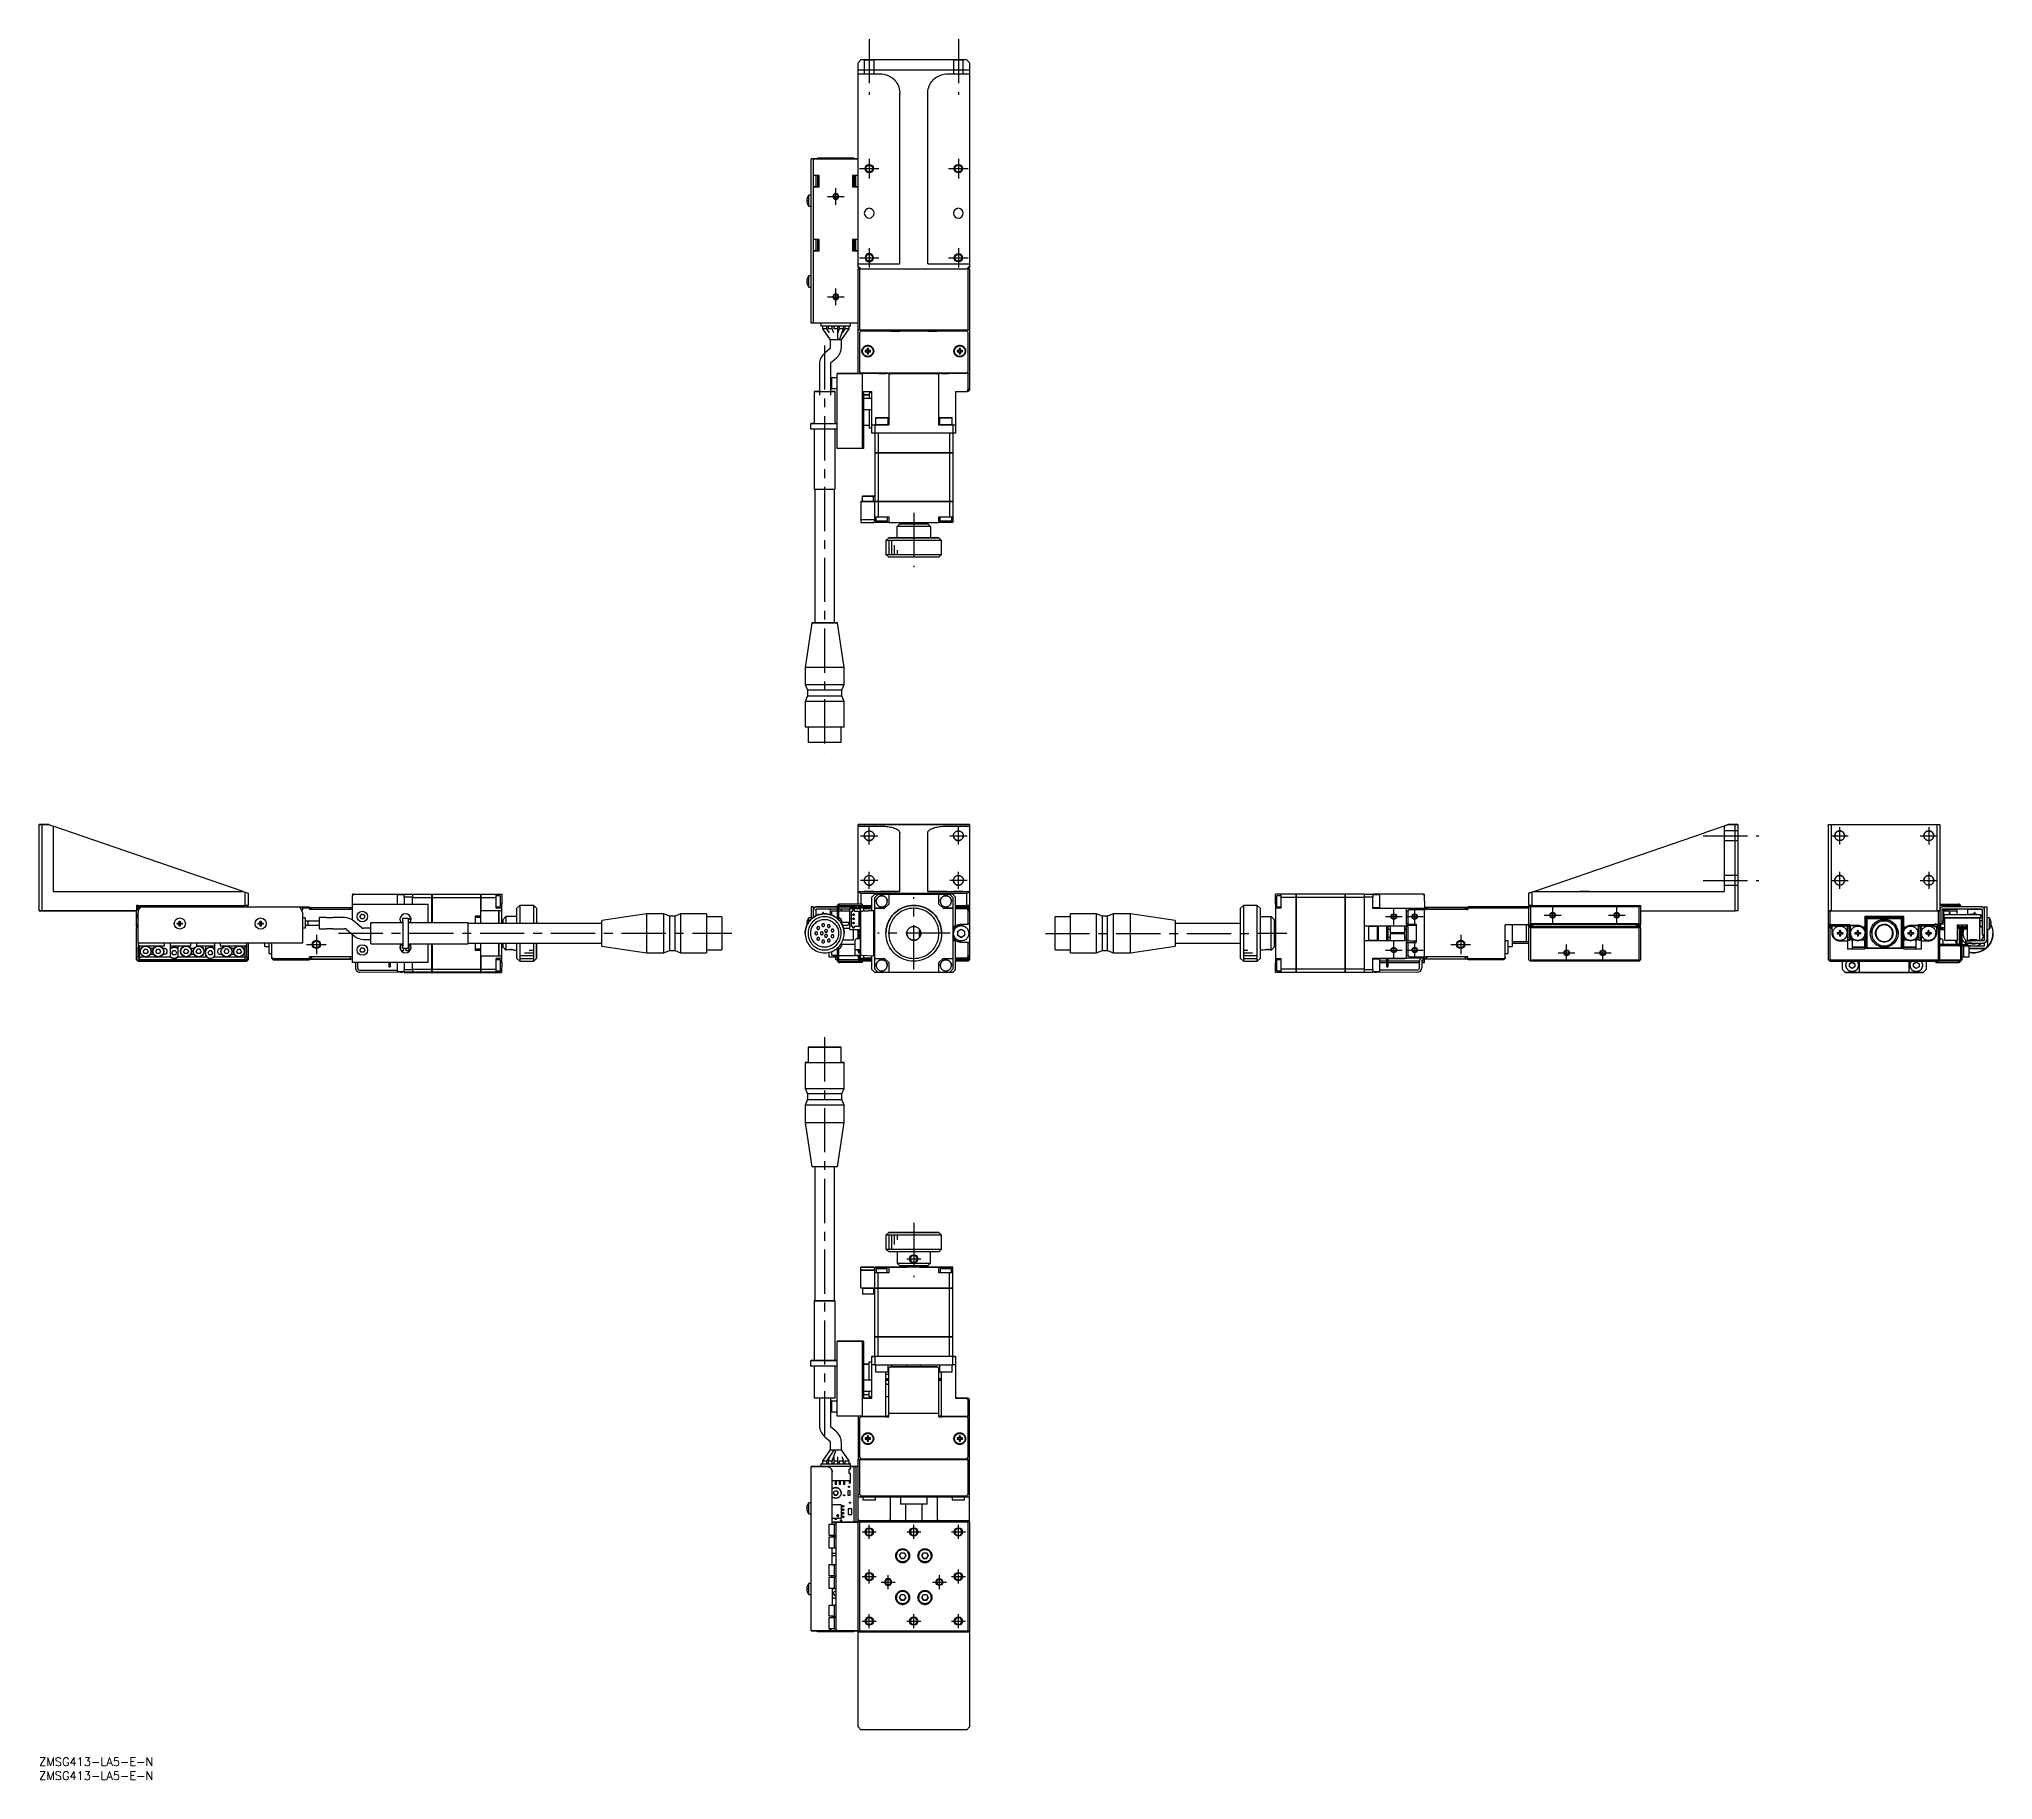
# Model space of a CAD drawing. Extents: x 0 to 701, y -8 to 617.
import ezdxf

# ---------------------------------------------------------------- set-up
doc = ezdxf.new("R2010")
doc.units = 0
doc.header["$LTSCALE"] = 0.5
doc.linetypes.add('CENTER', pattern=[50.8, 31.75, -6.35, 6.35, -6.35])
doc.linetypes.add('DASHED', pattern=[19.05, 12.7, -6.35])
for name, color, linetype in [('MSM_CENTER', 1, 'CENTER'), ('MSM_CONTINUOUS', 7, 'CONTINUOUS'), ('MSM_DASHED', 4, 'DASHED'), ('MSM_NARROW', 5, 'CONTINUOUS'), ('MSM_PART_NUMBER', 7, 'CONTINUOUS')]:
    doc.layers.add(name, color=color, linetype=linetype)
doc.styles.get("Standard").update_dxf_attribs({"font": 'txt.shx', "height": 1, "bigfont": 'bigfont.shx'})

# ---------------------------------------------------------------- blocks, each defined once
blk = doc.blocks.new('*U2')
at = {"layer": 'MSM_PART_NUMBER'}
blk.add_text('ZMSG413-LA5-E-N', height=3, dxfattribs=at).set_placement((0, -3))
blk = doc.blocks.new('*U3')
at = {"layer": 'MSM_PART_NUMBER'}
blk.add_text('ZMSG413-LA5-E-N', height=3, dxfattribs=at).set_placement((0, -8))

msp = doc.modelspace()

# ---------------------------------------------------------------- linework, layer by layer
at = {"layer": 'MSM_CENTER'}
for p, q in [((297.89, 616.8), (297.89, 596.8)), ((329.89, 616.8), (329.89, 596.8)), ((294.39, 570.31), (301.39, 570.31)), ((297.89, 573.81), (297.89, 566.81)), ((326.39, 570.31), (333.39, 570.31)), ((329.89, 573.81), (329.89, 566.81)), ((285.89, 557.31), (285.89, 563.31)), ((282.89, 560.31), (288.89, 560.31)), ((297.89, 541.81), (297.89, 534.81)), ((329.89, 541.81), (329.89, 534.81)), ((294.39, 538.31), (301.39, 538.31)), ((326.39, 538.31), (333.39, 538.31)), ((285.89, 521.31), (285.89, 527.31)), ((282.89, 524.31), (288.89, 524.31)), ((281.89, 506.86), (281.89, 360.76)), ((313.89, 446.81), (313.89, 427.31)), ((294.79, 330.87), (300.99, 330.87)), ((297.89, 327.77), (297.89, 333.97)), ((326.79, 330.87), (332.99, 330.87)), ((329.89, 327.77), (329.89, 333.97)), ((597.15, 330.87), (617.15, 330.87)), ((643.03, 330.87), (649.23, 330.87)), ((646.13, 333.97), (646.13, 327.77)), ((675.03, 330.87), (681.23, 330.87)), ((678.13, 333.97), (678.13, 327.77)), ((297.89, 311.77), (297.89, 317.97)), ((329.89, 311.77), (329.89, 317.97)), ((646.13, 317.97), (646.13, 311.77)), ((678.13, 317.97), (678.13, 311.77)), ((300.99, 314.87), (294.79, 314.87)), ((313.89, 282.85), (313.89, 308.85)), ((332.99, 314.87), (326.79, 314.87)), ((597.16, 314.87), (617.16, 314.87)), ((643.03, 314.87), (649.23, 314.87)), ((675.03, 314.87), (681.23, 314.87)), ((483.15, 301.86), (489.15, 301.86)), ((486.15, 298.86), (486.15, 304.86)), ((490.65, 301.86), (496.65, 301.86)), ((493.65, 298.86), (493.65, 304.86)), ((540.15, 302.36), (546.15, 302.36)), ((543.15, 299.36), (543.15, 305.36)), ((563.15, 302.36), (569.15, 302.36)), ((566.15, 299.36), (566.15, 305.36)), ((99.5, 295.36), (99.5, 288.36)), ((107.45, 295.87), (248.55, 295.87)), ((326.89, 295.85), (300.89, 295.85)), ((361.1, 295.84), (447.7, 295.85)), ((510.15, 295.36), (510.15, 288.36)), ((96, 291.86), (103, 291.86)), ((483.15, 289.86), (489.15, 289.86)), ((486.15, 286.86), (486.15, 292.86)), ((490.65, 289.86), (496.65, 289.86)), ((493.65, 286.86), (493.65, 292.86)), ((506.65, 291.86), (513.65, 291.86)), ((545.15, 288.86), (551.15, 288.86)), ((548.15, 285.86), (548.15, 291.86)), ((558.15, 288.86), (564.15, 288.86)), ((561.15, 285.86), (561.15, 291.86)), ((281.89, 258.55), (281.89, 112.45)), ((313.89, 192), (313.89, 172.5)), ((311.39, 179), (316.39, 179)), ((295.39, 81), (300.39, 81)), ((297.89, 78.5), (297.89, 83.5)), ((311.39, 81), (316.39, 81)), ((313.89, 78.5), (313.89, 83.5)), ((327.39, 81), (332.39, 81)), ((329.89, 78.5), (329.89, 83.5)), ((295.39, 65), (300.39, 65)), ((297.89, 62.5), (297.89, 67.5)), ((304.69, 60.5), (304.69, 65.5)), ((323.09, 60.5), (323.09, 65.5)), ((327.39, 65), (332.39, 65)), ((329.89, 62.5), (329.89, 67.5)), ((302.19, 63), (307.19, 63)), ((320.59, 63), (325.59, 63)), ((297.89, 46.5), (297.89, 51.5)), ((313.89, 46.5), (313.89, 51.5)), ((329.89, 46.5), (329.89, 51.5)), ((295.39, 49), (300.39, 49)), ((311.39, 49), (316.39, 49)), ((327.39, 49), (332.39, 49))]:
    msp.add_line(p, q, dxfattribs=at)
at = {"layer": 'MSM_CONTINUOUS'}
for p, q in [((293.89, 608.31), (294.89, 609.31)), ((294.89, 609.3), (293.89, 608.3)), ((293.89, 534.81), (293.89, 608.31)), ((293.89, 605.8), (333.89, 605.8)), ((293.89, 604.3), (301.89, 604.3)), ((294.89, 609.31), (294.89, 609.3)), ((332.89, 609.31), (294.89, 609.31)), ((332.89, 609.3), (294.89, 609.3)), ((296.14, 609.31), (296.15, 609.31)), ((296.15, 609.31), (296.14, 609.31)), ((296.14, 609.31), (296.15, 609.31)), ((296.15, 609.31), (296.14, 609.31)), ((296.15, 609.31), (296.17, 609.31)), ((296.17, 609.31), (296.15, 609.31)), ((296.15, 609.31), (296.17, 609.31)), ((296.17, 609.31), (296.15, 609.31)), ((296.17, 609.31), (296.19, 609.31)), ((296.2, 609.31), (296.17, 609.31)), ((296.17, 609.31), (296.19, 609.31)), ((296.2, 609.31), (296.17, 609.31)), ((296.19, 609.31), (296.23, 609.31)), ((296.19, 609.31), (296.23, 609.31)), ((296.25, 609.31), (296.2, 609.31)), ((296.25, 609.31), (296.2, 609.31)), ((296.23, 609.31), (296.28, 609.31)), ((296.23, 609.31), (296.28, 609.31)), ((296.31, 609.31), (296.25, 609.31)), ((296.31, 609.31), (296.25, 609.31)), ((296.28, 609.31), (296.33, 609.31)), ((296.28, 609.31), (296.33, 609.31)), ((296.38, 609.31), (296.31, 609.31)), ((296.38, 609.31), (296.31, 609.31)), ((296.33, 609.31), (296.4, 609.31)), ((296.33, 609.31), (296.4, 609.31)), ((296.46, 609.31), (296.38, 609.31)), ((296.46, 609.31), (296.38, 609.31)), ((296.4, 609.31), (296.48, 609.31)), ((296.4, 609.31), (296.48, 609.31)), ((296.55, 609.31), (296.46, 609.31)), ((296.55, 609.31), (296.46, 609.31)), ((296.48, 609.31), (296.56, 609.31)), ((296.48, 609.31), (296.56, 609.31)), ((296.66, 609.31), (296.55, 609.31)), ((296.66, 609.31), (296.55, 609.31)), ((296.56, 609.31), (296.66, 609.31)), ((296.56, 609.31), (296.66, 609.31)), ((296.66, 609.31), (296.76, 609.31)), ((296.77, 609.31), (296.66, 609.31)), ((296.66, 609.31), (296.76, 609.31)), ((296.77, 609.31), (296.66, 609.31)), ((296.76, 609.31), (296.87, 609.31)), ((296.76, 609.31), (296.87, 609.31)), ((296.89, 609.31), (296.77, 609.31)), ((296.89, 609.31), (296.77, 609.31)), ((296.87, 609.31), (296.98, 609.31)), ((296.87, 609.31), (296.98, 609.31)), ((297.02, 609.31), (296.89, 609.31)), ((297.02, 609.31), (296.89, 609.31)), ((296.98, 609.31), (297.1, 609.31)), ((296.98, 609.31), (297.1, 609.31)), ((297.15, 609.31), (297.02, 609.31)), ((297.15, 609.31), (297.02, 609.31)), ((297.1, 609.31), (297.22, 609.31)), ((297.1, 609.31), (297.22, 609.31)), ((297.3, 609.31), (297.15, 609.31)), ((297.3, 609.31), (297.15, 609.31)), ((297.22, 609.31), (297.35, 609.31)), ((297.22, 609.31), (297.35, 609.31)), ((297.44, 609.31), (297.3, 609.31)), ((297.44, 609.31), (297.3, 609.31)), ((297.35, 609.31), (297.49, 609.31)), ((297.35, 609.31), (297.49, 609.31)), ((297.59, 609.31), (297.44, 609.31)), ((297.59, 609.31), (297.44, 609.31)), ((297.49, 609.31), (297.62, 609.31)), ((297.49, 609.31), (297.62, 609.31)), ((297.74, 609.31), (297.59, 609.31)), ((297.74, 609.31), (297.59, 609.31)), ((297.62, 609.31), (297.76, 609.31)), ((297.62, 609.31), (297.76, 609.31)), ((297.89, 609.31), (297.74, 609.31)), ((297.89, 609.31), (297.74, 609.31)), ((297.76, 609.31), (298.03, 609.31)), ((297.76, 609.31), (297.89, 609.31)), ((297.89, 609.31), (298.03, 609.31)), ((298.05, 609.31), (297.89, 609.31)), ((298.05, 609.31), (297.89, 609.31)), ((298.03, 609.31), (298.17, 609.31)), ((298.03, 609.31), (298.17, 609.31)), ((298.2, 609.31), (298.05, 609.31)), ((298.2, 609.31), (298.05, 609.31)), ((298.17, 609.31), (298.3, 609.31)), ((298.17, 609.31), (298.3, 609.31)), ((298.35, 609.31), (298.2, 609.31)), ((298.35, 609.31), (298.2, 609.31)), ((298.3, 609.31), (298.43, 609.31)), ((298.3, 609.31), (298.43, 609.31)), ((298.49, 609.31), (298.35, 609.31)), ((298.49, 609.31), (298.35, 609.31)), ((298.43, 609.31), (298.56, 609.31)), ((298.43, 609.31), (298.56, 609.31)), ((298.63, 609.31), (298.49, 609.31)), ((298.63, 609.31), (298.49, 609.31)), ((298.56, 609.31), (298.69, 609.31)), ((298.56, 609.31), (298.69, 609.31)), ((298.77, 609.31), (298.63, 609.31)), ((298.77, 609.31), (298.63, 609.31)), ((298.69, 609.31), (298.81, 609.31)), ((298.69, 609.31), (298.81, 609.31)), ((298.9, 609.31), (298.77, 609.31)), ((298.9, 609.31), (298.77, 609.31)), ((298.81, 609.31), (298.92, 609.31)), ((298.81, 609.31), (298.92, 609.31)), ((299.02, 609.31), (298.9, 609.31)), ((299.02, 609.31), (298.9, 609.31)), ((298.92, 609.31), (299.03, 609.31)), ((298.92, 609.31), (299.03, 609.31)), ((299.13, 609.31), (299.02, 609.31)), ((299.13, 609.31), (299.02, 609.31)), ((299.03, 609.31), (299.13, 609.31)), ((299.03, 609.31), (299.13, 609.31)), ((299.13, 609.31), (299.22, 609.31)), ((299.13, 609.31), (299.22, 609.31)), ((299.23, 609.31), (299.13, 609.31)), ((299.23, 609.31), (299.13, 609.31)), ((299.22, 609.31), (299.31, 609.31)), ((299.22, 609.31), (299.31, 609.31)), ((299.33, 609.31), (299.23, 609.31)), ((299.33, 609.31), (299.23, 609.31)), ((299.31, 609.31), (299.39, 609.31)), ((299.31, 609.31), (299.39, 609.31)), ((299.41, 609.31), (299.33, 609.31)), ((299.41, 609.31), (299.33, 609.31)), ((299.39, 609.31), (299.45, 609.31)), ((299.39, 609.31), (299.45, 609.31)), ((299.48, 609.31), (299.41, 609.31)), ((299.48, 609.31), (299.41, 609.31)), ((299.45, 609.31), (299.51, 609.31)), ((299.45, 609.31), (299.51, 609.31)), ((299.54, 609.31), (299.48, 609.31)), ((299.54, 609.31), (299.48, 609.31)), ((299.51, 609.31), (299.56, 609.31)), ((299.51, 609.31), (299.56, 609.31)), ((299.58, 609.31), (299.54, 609.31)), ((299.58, 609.31), (299.54, 609.31)), ((299.56, 609.31), (299.6, 609.31)), ((299.56, 609.31), (299.6, 609.31)), ((299.62, 609.31), (299.58, 609.31)), ((299.62, 609.31), (299.58, 609.31)), ((299.6, 609.31), (299.62, 609.31)), ((299.6, 609.31), (299.62, 609.31)), ((299.62, 609.31), (299.64, 609.31)), ((299.62, 609.31), (299.64, 609.31)), ((299.64, 609.31), (299.62, 609.31)), ((299.64, 609.31), (299.62, 609.31)), ((299.64, 609.31), (299.64, 609.31)), ((299.64, 609.31), (299.64, 609.31)), ((299.64, 609.31), (299.64, 609.31)), ((299.64, 609.31), (299.64, 609.31)), ((301.89, 604.3), (302.44, 604.28)), ((302.44, 604.28), (302.99, 604.22)), ((302.99, 604.22), (303.53, 604.11)), ((303.53, 604.11), (304.06, 603.96)), ((304.06, 603.96), (304.57, 603.77)), ((304.57, 603.77), (305.07, 603.54)), ((305.07, 603.54), (305.55, 603.27)), ((305.55, 603.27), (306.01, 602.97)), ((321.78, 602.97), (322.24, 603.27)), ((322.24, 603.27), (322.72, 603.54)), ((322.72, 603.54), (323.22, 603.77)), ((323.22, 603.77), (323.73, 603.96)), ((323.73, 603.96), (324.26, 604.11)), ((324.26, 604.11), (324.8, 604.22)), ((324.8, 604.22), (325.34, 604.28)), ((325.34, 604.28), (325.89, 604.3)), ((325.89, 604.3), (333.89, 604.3)), ((328.14, 609.31), (328.15, 609.31)), ((328.15, 609.31), (328.14, 609.31)), ((328.14, 609.31), (328.15, 609.31)), ((328.15, 609.31), (328.14, 609.31)), ((328.15, 609.31), (328.17, 609.31)), ((328.17, 609.31), (328.15, 609.31)), ((328.15, 609.31), (328.17, 609.31)), ((328.17, 609.31), (328.15, 609.31)), ((328.17, 609.31), (328.19, 609.31)), ((328.19, 609.31), (328.17, 609.31)), ((328.17, 609.31), (328.19, 609.31)), ((328.2, 609.31), (328.17, 609.31)), ((328.19, 609.31), (328.23, 609.31)), ((328.23, 609.31), (328.19, 609.31)), ((328.19, 609.31), (328.23, 609.31)), ((328.25, 609.31), (328.2, 609.31)), ((328.23, 609.31), (328.28, 609.31)), ((328.28, 609.31), (328.23, 609.31)), ((328.23, 609.31), (328.28, 609.31)), ((328.31, 609.31), (328.25, 609.31)), ((328.28, 609.31), (328.33, 609.31)), ((328.33, 609.31), (328.28, 609.31)), ((328.28, 609.31), (328.33, 609.31)), ((328.38, 609.31), (328.31, 609.31)), ((328.33, 609.31), (328.4, 609.31)), ((328.4, 609.31), (328.33, 609.31)), ((328.33, 609.31), (328.4, 609.31)), ((328.46, 609.31), (328.38, 609.31)), ((328.4, 609.31), (328.48, 609.31)), ((328.48, 609.31), (328.4, 609.31)), ((328.4, 609.31), (328.48, 609.31)), ((328.55, 609.31), (328.46, 609.31)), ((328.48, 609.31), (328.56, 609.31)), ((328.56, 609.31), (328.48, 609.31)), ((328.48, 609.31), (328.56, 609.31)), ((328.66, 609.31), (328.55, 609.31)), ((328.56, 609.31), (328.66, 609.31)), ((328.66, 609.31), (328.56, 609.31)), ((328.56, 609.31), (328.66, 609.31)), ((328.66, 609.31), (328.76, 609.31)), ((328.76, 609.31), (328.66, 609.31)), ((328.66, 609.31), (328.76, 609.31)), ((328.77, 609.31), (328.66, 609.31)), ((328.76, 609.31), (328.87, 609.31)), ((328.87, 609.31), (328.76, 609.31)), ((328.76, 609.31), (328.87, 609.31)), ((328.89, 609.31), (328.77, 609.31)), ((328.87, 609.31), (328.98, 609.31)), ((328.98, 609.31), (328.87, 609.31)), ((328.87, 609.31), (328.98, 609.31)), ((329.02, 609.31), (328.89, 609.31)), ((328.98, 609.31), (329.1, 609.31)), ((329.1, 609.31), (328.98, 609.31)), ((328.98, 609.31), (329.1, 609.31)), ((329.15, 609.31), (329.02, 609.31)), ((329.1, 609.31), (329.22, 609.31)), ((329.22, 609.31), (329.1, 609.31)), ((329.1, 609.31), (329.22, 609.31)), ((329.3, 609.31), (329.15, 609.31)), ((329.22, 609.31), (329.35, 609.31)), ((329.35, 609.31), (329.22, 609.31)), ((329.22, 609.31), (329.35, 609.31)), ((329.44, 609.31), (329.3, 609.31)), ((329.35, 609.31), (329.49, 609.31)), ((329.49, 609.31), (329.35, 609.31)), ((329.35, 609.31), (329.49, 609.31)), ((329.59, 609.31), (329.44, 609.31)), ((329.49, 609.31), (329.62, 609.31)), ((329.62, 609.31), (329.49, 609.31)), ((329.49, 609.31), (329.62, 609.31)), ((329.74, 609.31), (329.59, 609.31)), ((329.62, 609.31), (329.76, 609.31)), ((329.76, 609.31), (329.62, 609.31)), ((329.62, 609.31), (329.76, 609.31)), ((329.89, 609.31), (329.74, 609.31)), ((329.76, 609.31), (330.03, 609.31)), ((330.03, 609.31), (329.76, 609.31)), ((329.76, 609.31), (329.89, 609.31)), ((329.89, 609.31), (330.03, 609.31)), ((330.05, 609.31), (329.89, 609.31)), ((330.03, 609.31), (330.17, 609.31)), ((330.03, 609.31), (330.17, 609.31)), ((330.17, 609.31), (330.03, 609.31)), ((330.2, 609.31), (330.05, 609.31)), ((330.17, 609.31), (330.3, 609.31)), ((330.17, 609.31), (330.3, 609.31)), ((330.3, 609.31), (330.17, 609.31)), ((330.35, 609.31), (330.2, 609.31)), ((330.3, 609.31), (330.43, 609.31)), ((330.3, 609.31), (330.43, 609.31)), ((330.43, 609.31), (330.3, 609.31)), ((330.49, 609.31), (330.35, 609.31)), ((330.43, 609.31), (330.56, 609.31)), ((330.43, 609.31), (330.56, 609.31)), ((330.56, 609.31), (330.43, 609.31)), ((330.63, 609.31), (330.49, 609.31)), ((330.56, 609.31), (330.69, 609.31)), ((330.56, 609.31), (330.69, 609.31)), ((330.69, 609.31), (330.56, 609.31)), ((330.77, 609.31), (330.63, 609.31)), ((330.69, 609.31), (330.81, 609.31)), ((330.69, 609.31), (330.81, 609.31)), ((330.81, 609.31), (330.69, 609.31)), ((330.9, 609.31), (330.77, 609.31)), ((330.81, 609.31), (330.92, 609.31)), ((330.81, 609.31), (330.92, 609.31)), ((330.92, 609.31), (330.81, 609.31)), ((331.02, 609.31), (330.9, 609.31)), ((330.92, 609.31), (331.03, 609.31)), ((330.92, 609.31), (331.03, 609.31)), ((331.03, 609.31), (330.92, 609.31)), ((331.13, 609.31), (331.02, 609.31)), ((331.03, 609.31), (331.13, 609.31)), ((331.03, 609.31), (331.13, 609.31)), ((331.13, 609.31), (331.03, 609.31)), ((331.13, 609.31), (331.22, 609.31)), ((331.13, 609.31), (331.22, 609.31)), ((331.22, 609.31), (331.13, 609.31)), ((331.23, 609.31), (331.13, 609.31)), ((331.22, 609.31), (331.31, 609.31)), ((331.22, 609.31), (331.31, 609.31)), ((331.31, 609.31), (331.22, 609.31)), ((331.33, 609.31), (331.23, 609.31)), ((331.31, 609.31), (331.39, 609.31)), ((331.31, 609.31), (331.39, 609.31)), ((331.39, 609.31), (331.31, 609.31)), ((331.41, 609.31), (331.33, 609.31)), ((331.39, 609.31), (331.45, 609.31)), ((331.39, 609.31), (331.45, 609.31)), ((331.45, 609.31), (331.39, 609.31)), ((331.48, 609.31), (331.41, 609.31)), ((331.45, 609.31), (331.51, 609.31)), ((331.45, 609.31), (331.51, 609.31)), ((331.51, 609.31), (331.45, 609.31)), ((331.54, 609.31), (331.48, 609.31)), ((331.51, 609.31), (331.56, 609.31)), ((331.51, 609.31), (331.56, 609.31)), ((331.56, 609.31), (331.51, 609.31)), ((331.58, 609.31), (331.54, 609.31)), ((331.56, 609.31), (331.6, 609.31)), ((331.56, 609.31), (331.6, 609.31)), ((331.6, 609.31), (331.56, 609.31)), ((331.62, 609.31), (331.58, 609.31)), ((331.6, 609.31), (331.62, 609.31)), ((331.6, 609.31), (331.62, 609.31)), ((331.62, 609.31), (331.6, 609.31)), ((331.62, 609.31), (331.64, 609.31)), ((331.62, 609.31), (331.64, 609.31)), ((331.64, 609.31), (331.62, 609.31)), ((331.64, 609.31), (331.62, 609.31)), ((331.64, 609.31), (331.64, 609.31)), ((331.64, 609.31), (331.64, 609.31)), ((331.64, 609.31), (331.64, 609.31)), ((331.64, 609.31), (331.64, 609.31)), ((332.89, 609.3), (332.89, 609.31)), ((332.89, 609.31), (333.89, 608.31)), ((333.89, 608.3), (332.89, 609.3)), ((333.89, 608.31), (333.89, 534.81)), ((306.01, 602.97), (306.44, 602.63)), ((306.44, 602.63), (306.84, 602.25)), ((306.84, 602.25), (307.22, 601.85)), ((307.22, 601.85), (307.56, 601.42)), ((307.56, 601.42), (307.86, 600.96)), ((307.86, 600.96), (308.13, 600.48)), ((308.13, 600.48), (308.36, 599.98)), ((308.36, 599.98), (308.55, 599.47)), ((308.55, 599.47), (308.7, 598.94)), ((308.7, 598.94), (308.81, 598.4)), ((308.81, 598.4), (308.87, 597.85)), ((308.87, 597.85), (308.89, 597.31)), ((308.89, 536.11), (308.89, 597.31)), ((318.89, 597.31), (318.92, 597.85)), ((318.89, 536.11), (318.89, 597.31)), ((318.92, 597.85), (318.98, 598.4)), ((318.98, 598.4), (319.09, 598.94)), ((319.09, 598.94), (319.24, 599.47)), ((319.24, 599.47), (319.43, 599.98)), ((319.43, 599.98), (319.66, 600.48)), ((319.66, 600.48), (319.93, 600.96)), ((319.93, 600.96), (320.23, 601.42)), ((320.23, 601.42), (320.57, 601.85)), ((320.57, 601.85), (320.94, 602.25)), ((320.94, 602.25), (321.35, 602.63)), ((321.35, 602.63), (321.78, 602.97)), ((277.09, 514.81), (277.09, 573.81)), ((277.1, 573.81), (277.09, 573.81)), ((277.11, 573.81), (277.1, 573.81)), ((277.13, 573.81), (277.11, 573.81)), ((277.15, 573.81), (277.13, 573.81)), ((277.19, 573.81), (277.15, 573.81)), ((277.22, 573.81), (277.19, 573.81)), ((277.27, 573.81), (277.22, 573.81)), ((277.32, 573.81), (277.27, 573.81)), ((277.38, 573.81), (277.32, 573.81)), ((277.45, 573.81), (277.38, 573.81)), ((277.51, 573.81), (277.45, 573.81)), ((277.59, 573.81), (277.51, 573.81)), ((277.67, 573.81), (277.59, 573.81)), ((277.75, 573.81), (277.67, 573.81)), ((277.83, 573.81), (277.75, 573.81)), ((277.92, 573.81), (277.83, 573.81)), ((277.89, 573.81), (278.39, 573.81)), ((277.89, 573.81), (277.9, 573.81)), ((278.69, 573.81), (277.89, 573.81)), ((277.89, 514.81), (277.89, 573.81)), ((277.9, 573.81), (277.91, 573.81)), ((277.91, 573.81), (277.93, 573.81)), ((278.01, 573.81), (277.92, 573.81)), ((277.93, 573.81), (277.95, 573.81)), ((277.95, 573.81), (277.99, 573.81)), ((277.99, 573.81), (278.02, 573.81)), ((278.11, 573.81), (278.01, 573.81)), ((278.02, 573.81), (278.07, 573.81)), ((278.07, 573.81), (278.12, 573.81)), ((278.2, 573.81), (278.11, 573.81)), ((278.12, 573.81), (278.18, 573.81)), ((278.18, 573.81), (278.25, 573.81)), ((279.39, 573.81), (278.2, 573.81)), ((278.25, 573.81), (278.31, 573.81)), ((278.31, 573.81), (278.39, 573.81)), ((278.39, 573.81), (279.39, 573.81)), ((278.39, 573.81), (278.47, 573.81)), ((278.47, 573.81), (278.55, 573.81)), ((278.55, 573.81), (278.63, 573.81)), ((278.63, 573.81), (278.72, 573.81)), ((279.09, 573.81), (278.69, 573.81)), ((278.69, 573.81), (278.69, 573.81)), ((278.72, 573.81), (278.81, 573.81)), ((278.81, 573.81), (278.91, 573.81)), ((278.91, 573.81), (279, 573.81)), ((279, 573.81), (279.09, 573.81)), ((279.09, 573.81), (292.69, 573.81)), ((279.09, 573.81), (292.69, 573.81)), ((292.39, 574.11), (279.39, 574.11)), ((292.39, 574.11), (279.39, 574.11)), ((279.39, 574.11), (279.39, 573.81)), ((292.39, 573.81), (292.39, 574.11)), ((293.89, 573.81), (292.39, 573.81)), ((292.39, 573.81), (293.89, 573.81)), ((293.09, 573.81), (292.69, 573.81)), ((292.69, 573.81), (292.79, 573.81)), ((292.79, 573.81), (292.88, 573.81)), ((292.88, 573.81), (292.97, 573.81)), ((292.97, 573.81), (293.06, 573.81)), ((293.06, 573.81), (293.15, 573.81)), ((293.09, 573.81), (293.09, 573.81)), ((293.89, 573.81), (293.09, 573.81)), ((293.15, 573.81), (293.24, 573.81)), ((293.24, 573.81), (293.32, 573.81)), ((293.32, 573.81), (293.4, 573.81)), ((293.4, 573.81), (293.47, 573.81)), ((293.47, 573.81), (293.54, 573.81)), ((293.54, 573.81), (293.61, 573.81)), ((293.61, 573.81), (293.66, 573.81)), ((293.66, 573.81), (293.72, 573.81)), ((293.72, 573.81), (293.76, 573.81)), ((293.76, 573.81), (293.8, 573.81)), ((293.8, 573.81), (293.84, 573.81)), ((293.84, 573.81), (293.86, 573.81)), ((293.86, 573.81), (293.88, 573.81)), ((293.88, 573.81), (293.89, 573.81)), ((293.89, 573.81), (293.89, 573.81)), ((277.9, 567.81), (277.89, 567.81)), ((277.89, 563.81), (277.9, 563.81)), ((278.69, 563.81), (277.89, 563.81)), ((277.91, 567.81), (277.9, 567.81)), ((277.9, 563.81), (277.91, 563.81)), ((277.93, 567.81), (277.91, 567.81)), ((277.91, 563.81), (277.93, 563.81)), ((277.95, 567.81), (277.93, 567.81)), ((277.93, 563.81), (277.95, 563.81)), ((277.99, 567.81), (277.95, 567.81)), ((277.95, 563.81), (277.99, 563.81)), ((278.02, 567.81), (277.99, 567.81)), ((277.99, 563.81), (278.02, 563.81)), ((278.07, 567.81), (278.02, 567.81)), ((278.02, 563.81), (278.07, 563.81)), ((278.12, 567.81), (278.07, 567.81)), ((278.07, 563.81), (278.12, 563.81)), ((278.18, 567.81), (278.12, 567.81)), ((278.12, 563.81), (278.18, 563.81)), ((278.25, 567.81), (278.18, 567.81)), ((278.18, 563.81), (278.25, 563.81)), ((278.31, 567.81), (278.25, 567.81)), ((278.25, 563.81), (278.31, 563.81)), ((278.39, 567.81), (278.31, 567.81)), ((278.31, 563.81), (278.39, 563.81)), ((278.47, 567.81), (278.39, 567.81)), ((278.39, 563.81), (278.47, 563.81)), ((278.55, 567.81), (278.47, 567.81)), ((278.47, 563.81), (278.55, 563.81)), ((278.63, 567.81), (278.55, 567.81)), ((278.55, 563.81), (278.63, 563.81)), ((278.72, 567.81), (278.63, 567.81)), ((278.63, 563.81), (278.72, 563.81)), ((278.69, 567.81), (278.69, 563.81)), ((279.09, 563.81), (278.69, 563.81)), ((278.81, 567.81), (278.72, 567.81)), ((278.72, 563.81), (278.81, 563.81)), ((278.91, 567.81), (278.81, 567.81)), ((278.81, 563.81), (278.91, 563.81)), ((279, 567.81), (278.91, 567.81)), ((278.91, 563.81), (279, 563.81)), ((279.09, 567.81), (279, 567.81)), ((279, 563.81), (279.09, 563.81)), ((279.89, 567.81), (279.09, 567.81)), ((279.09, 563.81), (279.89, 563.81)), ((279.09, 563.81), (279.89, 563.81)), ((279.39, 567.81), (279.39, 563.81)), ((279.89, 563.81), (279.89, 567.81)), ((291.89, 567.81), (291.89, 563.81)), ((292.69, 567.81), (291.89, 567.81)), ((291.89, 563.81), (292.69, 563.81)), ((291.89, 563.81), (292.69, 563.81)), ((292.39, 563.81), (292.39, 567.81)), ((292.59, 563.81), (292.59, 567.81)), ((292.59, 563.81), (293.09, 563.81)), ((292.79, 567.81), (292.69, 567.81)), ((293.09, 563.81), (292.69, 563.81)), ((292.69, 563.81), (292.79, 563.81)), ((292.88, 567.81), (292.79, 567.81)), ((292.79, 563.81), (292.88, 563.81)), ((292.97, 567.81), (292.88, 567.81)), ((292.88, 563.81), (292.97, 563.81)), ((293.06, 567.81), (292.97, 567.81)), ((292.97, 563.81), (293.06, 563.81)), ((293.15, 567.81), (293.06, 567.81)), ((293.06, 563.81), (293.15, 563.81)), ((293.09, 563.81), (293.09, 567.81)), ((293.89, 563.81), (293.09, 563.81)), ((293.24, 567.81), (293.15, 567.81)), ((293.15, 563.81), (293.24, 563.81)), ((293.32, 567.81), (293.24, 567.81)), ((293.24, 563.81), (293.32, 563.81)), ((293.4, 567.81), (293.32, 567.81)), ((293.32, 563.81), (293.4, 563.81)), ((293.47, 567.81), (293.4, 567.81)), ((293.4, 563.81), (293.47, 563.81)), ((293.54, 567.81), (293.47, 567.81)), ((293.47, 563.81), (293.54, 563.81)), ((293.61, 567.81), (293.54, 567.81)), ((293.54, 563.81), (293.61, 563.81)), ((293.66, 567.81), (293.61, 567.81)), ((293.61, 563.81), (293.66, 563.81)), ((293.72, 567.81), (293.66, 567.81)), ((293.66, 563.81), (293.72, 563.81)), ((293.76, 567.81), (293.72, 567.81)), ((293.72, 563.81), (293.76, 563.81)), ((293.8, 567.81), (293.76, 567.81)), ((293.76, 563.81), (293.8, 563.81)), ((293.84, 567.81), (293.8, 567.81)), ((293.8, 563.81), (293.84, 563.81)), ((293.86, 567.81), (293.84, 567.81)), ((293.84, 563.81), (293.86, 563.81)), ((293.88, 567.81), (293.86, 567.81)), ((293.86, 563.81), (293.88, 563.81)), ((293.89, 567.81), (293.88, 567.81)), ((293.88, 563.81), (293.89, 563.81)), ((293.89, 567.81), (293.89, 567.81)), ((293.89, 563.81), (293.89, 563.81)), ((275.54, 559.35), (275.5, 558.99)), ((275.5, 558.99), (275.62, 558.99)), ((275.5, 558.63), (275.54, 558.27)), ((275.62, 558.63), (275.5, 558.63)), ((275.5, 558.63), (275.62, 558.63)), ((275.5, 558.63), (275.62, 558.63)), ((275.5, 558.63), (275.62, 558.63)), ((275.62, 559.7), (275.54, 559.35)), ((275.54, 558.27), (275.62, 557.92)), ((275.6, 559.59), (275.62, 559.7)), ((275.62, 559.7), (275.62, 559.7)), ((275.62, 558.99), (275.62, 558.63)), ((275.62, 558.81), (275.62, 558.99)), ((275.62, 557.92), (275.62, 557.92)), ((275.62, 557.92), (275.62, 557.92)), ((276.2, 556.81), (276.2, 560.81)), ((277.09, 560.81), (276.2, 560.81)), ((276.2, 556.81), (277.09, 556.81)), ((277.9, 544.81), (277.89, 544.81)), ((277.89, 540.81), (277.9, 540.81)), ((278.69, 540.81), (277.89, 540.81)), ((277.91, 544.81), (277.9, 544.81)), ((277.9, 540.81), (277.91, 540.81)), ((277.93, 544.81), (277.91, 544.81)), ((277.91, 540.81), (277.93, 540.81)), ((277.95, 544.81), (277.93, 544.81)), ((277.93, 540.81), (277.95, 540.81)), ((277.99, 544.81), (277.95, 544.81)), ((277.95, 540.81), (277.99, 540.81)), ((278.02, 544.81), (277.99, 544.81)), ((277.99, 540.81), (278.02, 540.81)), ((278.07, 544.81), (278.02, 544.81)), ((278.02, 540.81), (278.07, 540.81)), ((278.12, 544.81), (278.07, 544.81)), ((278.07, 540.81), (278.12, 540.81)), ((278.18, 544.81), (278.12, 544.81)), ((278.12, 540.81), (278.18, 540.81)), ((278.25, 544.81), (278.18, 544.81)), ((278.18, 540.81), (278.25, 540.81)), ((278.31, 544.81), (278.25, 544.81)), ((278.25, 540.81), (278.31, 540.81)), ((278.39, 544.81), (278.31, 544.81)), ((278.31, 540.81), (278.39, 540.81)), ((278.47, 544.81), (278.39, 544.81)), ((278.39, 540.81), (278.47, 540.81)), ((278.55, 544.81), (278.47, 544.81)), ((278.47, 540.81), (278.55, 540.81)), ((278.63, 544.81), (278.55, 544.81)), ((278.55, 540.81), (278.63, 540.81)), ((278.72, 544.81), (278.63, 544.81)), ((278.63, 540.81), (278.72, 540.81)), ((278.69, 544.81), (278.69, 540.81)), ((279.09, 540.81), (278.69, 540.81)), ((278.81, 544.81), (278.72, 544.81)), ((278.72, 540.81), (278.81, 540.81)), ((278.91, 544.81), (278.81, 544.81)), ((278.81, 540.81), (278.91, 540.81)), ((279, 544.81), (278.91, 544.81)), ((278.91, 540.81), (279, 540.81)), ((279.09, 544.81), (279, 544.81)), ((279, 540.81), (279.89, 540.81)), ((279.89, 544.81), (279.09, 544.81)), ((279.09, 540.81), (279.89, 540.81)), ((279.39, 544.81), (279.39, 540.81)), ((279.89, 540.81), (279.89, 544.81)), ((292.69, 544.81), (291.89, 544.81)), ((291.89, 544.81), (291.89, 540.81)), ((291.89, 540.81), (292.79, 540.81)), ((291.89, 540.81), (292.69, 540.81)), ((292.39, 540.81), (292.39, 544.81)), ((292.59, 540.81), (292.59, 544.81)), ((292.59, 540.81), (293.09, 540.81)), ((292.79, 544.81), (292.69, 544.81)), ((293.09, 540.81), (292.69, 540.81)), ((292.88, 544.81), (292.79, 544.81)), ((292.79, 540.81), (292.88, 540.81)), ((292.97, 544.81), (292.88, 544.81)), ((292.88, 540.81), (292.97, 540.81)), ((293.06, 544.81), (292.97, 544.81)), ((292.97, 540.81), (293.06, 540.81)), ((293.15, 544.81), (293.06, 544.81)), ((293.06, 540.81), (293.15, 540.81)), ((293.09, 540.81), (293.09, 544.81)), ((293.89, 540.81), (293.09, 540.81)), ((293.24, 544.81), (293.15, 544.81)), ((293.15, 540.81), (293.24, 540.81)), ((293.32, 544.81), (293.24, 544.81)), ((293.24, 540.81), (293.32, 540.81)), ((293.4, 544.81), (293.32, 544.81)), ((293.32, 540.81), (293.4, 540.81)), ((293.47, 544.81), (293.4, 544.81)), ((293.4, 540.81), (293.47, 540.81)), ((293.54, 544.81), (293.47, 544.81)), ((293.47, 540.81), (293.54, 540.81)), ((293.61, 544.81), (293.54, 544.81)), ((293.54, 540.81), (293.61, 540.81)), ((293.66, 544.81), (293.61, 544.81)), ((293.61, 540.81), (293.66, 540.81)), ((293.72, 544.81), (293.66, 544.81)), ((293.66, 540.81), (293.72, 540.81)), ((293.76, 544.81), (293.72, 544.81)), ((293.72, 540.81), (293.76, 540.81)), ((293.8, 544.81), (293.76, 544.81)), ((293.76, 540.81), (293.8, 540.81)), ((293.84, 544.81), (293.8, 544.81)), ((293.8, 540.81), (293.84, 540.81)), ((293.86, 544.81), (293.84, 544.81)), ((293.84, 540.81), (293.86, 540.81)), ((293.88, 544.81), (293.86, 544.81)), ((293.86, 540.81), (293.88, 540.81)), ((293.89, 544.81), (293.88, 544.81)), ((293.88, 540.81), (293.89, 540.81)), ((293.89, 544.81), (293.89, 544.81)), ((293.89, 540.81), (293.89, 540.81)), ((293.89, 536.11), (308.89, 536.11)), ((293.89, 535.31), (294.89, 534.31)), ((294.14, 534.56), (293.89, 534.81)), ((293.89, 496.81), (293.89, 534.31)), ((293.89, 534.31), (294.39, 534.31)), ((293.89, 534.31), (294.39, 534.31)), ((294.14, 534.56), (294.39, 534.81)), ((294.39, 534.31), (294.14, 534.56)), ((294.39, 534.31), (294.39, 512.31)), ((294.89, 534.31), (294.39, 534.31)), ((294.89, 534.31), (332.89, 534.31)), ((318.89, 536.11), (333.89, 536.11)), ((332.89, 534.31), (333.89, 535.31)), ((333.39, 534.31), (332.89, 534.31)), ((333.39, 534.81), (333.64, 534.56)), ((333.64, 534.56), (333.39, 534.31)), ((333.39, 534.31), (333.89, 534.31)), ((333.39, 534.31), (333.89, 534.31)), ((333.39, 512.31), (333.39, 534.31)), ((333.89, 534.81), (333.64, 534.56)), ((333.89, 534.31), (333.89, 490.81)), ((275.54, 530.35), (275.5, 529.99)), ((275.5, 529.99), (275.62, 529.99)), ((275.5, 529.63), (275.54, 529.27)), ((275.62, 529.63), (275.5, 529.63)), ((275.5, 529.63), (275.62, 529.63)), ((275.5, 529.63), (275.62, 529.63)), ((275.5, 529.63), (275.62, 529.63)), ((275.62, 530.7), (275.54, 530.35)), ((275.54, 529.27), (275.62, 528.92)), ((275.6, 530.59), (275.62, 530.7)), ((275.62, 530.7), (275.62, 530.7)), ((275.62, 529.99), (275.62, 529.63)), ((275.62, 529.89), (275.62, 529.99)), ((275.62, 528.92), (275.62, 528.92)), ((275.62, 528.92), (275.62, 528.92)), ((276.2, 527.81), (276.2, 531.81)), ((277.09, 531.81), (276.2, 531.81)), ((276.2, 527.81), (277.09, 527.81)), ((277.89, 514.81), (277.09, 514.81)), ((277.9, 514.81), (277.89, 514.81)), ((277.91, 514.81), (277.9, 514.81)), ((277.93, 514.81), (277.91, 514.81)), ((277.95, 514.81), (277.93, 514.81)), ((277.99, 514.81), (277.95, 514.81)), ((278.02, 514.81), (277.99, 514.81)), ((278.07, 514.81), (278.02, 514.81)), ((278.12, 514.81), (278.07, 514.81)), ((278.18, 514.81), (278.12, 514.81)), ((278.25, 514.81), (278.18, 514.81)), ((278.31, 514.81), (278.25, 514.81)), ((278.39, 514.81), (278.31, 514.81)), ((278.47, 514.81), (278.39, 514.81)), ((278.55, 514.81), (278.47, 514.81)), ((278.63, 514.81), (278.55, 514.81)), ((278.72, 514.81), (278.63, 514.81)), ((278.81, 514.81), (278.72, 514.81)), ((278.91, 514.81), (278.81, 514.81)), ((279, 514.81), (278.91, 514.81)), ((292.79, 514.81), (279, 514.81)), ((280.64, 513.81), (280.64, 514.81)), ((291.14, 513.81), (280.64, 513.81)), ((281.14, 513.81), (281.14, 512.81)), ((281.15, 512.81), (281.14, 512.81)), ((281.15, 512.81), (281.14, 512.81)), ((281.14, 512.81), (283.89, 508.81)), ((281.16, 512.81), (281.15, 512.81)), ((281.15, 512.81), (281.15, 512.81)), ((281.16, 512.81), (281.15, 512.81)), ((281.18, 512.81), (281.16, 512.81)), ((281.17, 512.81), (281.16, 512.81)), ((281.19, 512.81), (281.17, 512.81)), ((281.2, 512.81), (281.18, 512.81)), ((281.21, 512.81), (281.19, 512.81)), ((281.23, 512.81), (281.2, 512.81)), ((281.24, 512.81), (281.21, 512.81)), ((281.25, 512.81), (281.23, 512.81)), ((281.28, 512.81), (281.24, 512.81)), ((281.29, 512.81), (281.25, 512.81)), ((281.32, 512.81), (281.28, 512.81)), ((281.32, 512.81), (281.29, 512.81)), ((281.36, 512.81), (281.32, 512.81)), ((281.36, 512.81), (281.32, 512.81)), ((281.41, 512.81), (281.36, 512.81)), ((281.41, 512.81), (281.36, 512.81)), ((281.45, 512.81), (281.41, 512.81)), ((281.46, 512.81), (281.41, 512.81)), ((281.5, 512.81), (281.45, 512.81)), ((281.52, 512.81), (281.46, 512.81)), ((281.55, 512.81), (281.5, 512.81)), ((281.58, 512.81), (281.52, 512.81)), ((281.61, 512.81), (281.55, 512.81)), ((281.64, 512.81), (281.58, 512.81)), ((281.66, 512.81), (281.61, 512.81)), ((281.7, 512.81), (281.64, 512.81)), ((281.72, 512.81), (281.66, 512.81)), ((281.76, 512.81), (281.7, 512.81)), ((281.78, 512.81), (281.72, 512.81)), ((281.83, 512.81), (281.76, 512.81)), ((281.83, 512.81), (281.78, 512.81)), ((281.89, 512.81), (281.83, 512.81)), ((281.89, 512.81), (281.83, 512.81)), ((281.95, 512.81), (281.89, 512.81)), ((281.96, 512.81), (281.89, 512.81)), ((282.01, 512.81), (281.95, 512.81)), ((282.02, 512.81), (281.96, 512.81)), ((282.07, 512.81), (282.01, 512.81)), ((282.09, 512.81), (282.02, 512.81)), ((282.13, 512.81), (282.07, 512.81)), ((282.15, 512.81), (282.09, 512.81)), ((282.18, 512.81), (282.13, 512.81)), ((282.21, 512.81), (282.15, 512.81)), ((282.23, 512.81), (282.18, 512.81)), ((282.27, 512.81), (282.21, 512.81)), ((282.29, 512.81), (282.23, 512.81)), ((282.32, 512.81), (282.27, 512.81)), ((282.33, 512.81), (282.29, 512.81)), ((282.38, 512.81), (282.32, 512.81)), ((282.38, 512.81), (282.33, 512.81)), ((282.42, 512.81), (282.38, 512.81)), ((282.42, 512.81), (282.38, 512.81)), ((282.46, 512.81), (282.42, 512.81)), ((282.47, 512.81), (282.42, 512.81)), ((282.5, 512.81), (282.46, 512.81)), ((282.51, 512.81), (282.47, 512.81)), ((282.53, 512.81), (282.5, 512.81)), ((282.54, 512.81), (282.51, 512.81)), ((282.56, 512.81), (282.53, 512.81)), ((282.57, 512.81), (282.54, 512.81)), ((282.59, 512.81), (282.56, 512.81)), ((282.6, 512.81), (282.57, 512.81)), ((282.61, 512.81), (282.59, 512.81)), ((282.62, 512.81), (282.6, 512.81)), ((282.62, 512.81), (282.61, 512.81)), ((282.63, 512.81), (282.62, 512.81)), ((282.63, 512.81), (282.62, 512.81)), ((282.64, 512.81), (282.63, 512.81)), ((282.64, 512.81), (282.63, 512.81)), ((282.64, 512.81), (282.64, 513.81)), ((282.64, 512.81), (282.64, 512.81)), ((282.64, 512.81), (282.64, 512.81)), ((283.64, 511.36), (282.64, 512.81)), ((283.14, 513.81), (283.14, 512.81)), ((283.15, 512.81), (283.14, 512.81)), ((283.15, 512.81), (283.14, 512.81)), ((283.16, 512.81), (283.15, 512.81)), ((283.15, 512.81), (283.15, 512.81)), ((283.16, 512.81), (283.15, 512.81)), ((283.18, 512.81), (283.16, 512.81)), ((283.17, 512.81), (283.16, 512.81)), ((283.19, 512.81), (283.17, 512.81)), ((283.2, 512.81), (283.18, 512.81)), ((283.21, 512.81), (283.19, 512.81)), ((283.23, 512.81), (283.2, 512.81)), ((283.24, 512.81), (283.21, 512.81)), ((283.25, 512.81), (283.23, 512.81)), ((283.28, 512.81), (283.24, 512.81)), ((283.29, 512.81), (283.25, 512.81)), ((283.32, 512.81), (283.28, 512.81)), ((283.32, 512.81), (283.29, 512.81)), ((283.36, 512.81), (283.32, 512.81)), ((283.36, 512.81), (283.32, 512.81)), ((283.41, 512.81), (283.36, 512.81)), ((283.41, 512.81), (283.36, 512.81)), ((283.45, 512.81), (283.41, 512.81)), ((283.46, 512.81), (283.41, 512.81)), ((283.5, 512.81), (283.45, 512.81)), ((283.52, 512.81), (283.46, 512.81)), ((283.55, 512.81), (283.5, 512.81)), ((283.58, 512.81), (283.52, 512.81)), ((283.61, 512.81), (283.55, 512.81)), ((283.64, 512.81), (283.58, 512.81)), ((283.66, 512.81), (283.61, 512.81)), ((283.7, 512.81), (283.64, 512.81)), ((283.72, 512.81), (283.66, 512.81)), ((283.76, 512.81), (283.7, 512.81)), ((283.78, 512.81), (283.72, 512.81)), ((283.83, 512.81), (283.76, 512.81)), ((283.83, 512.81), (283.78, 512.81)), ((283.89, 512.81), (283.83, 512.81)), ((283.89, 512.81), (283.83, 512.81)), ((283.95, 512.81), (283.89, 512.81)), ((283.96, 512.81), (283.89, 512.81)), ((284.01, 512.81), (283.95, 512.81)), ((284.02, 512.81), (283.96, 512.81)), ((284.07, 512.81), (284.01, 512.81)), ((284.09, 512.81), (284.02, 512.81)), ((284.13, 512.81), (284.07, 512.81)), ((284.15, 512.81), (284.09, 512.81)), ((284.18, 512.81), (284.13, 512.81)), ((284.21, 512.81), (284.15, 512.81)), ((284.23, 512.81), (284.18, 512.81)), ((284.27, 512.81), (284.21, 512.81)), ((284.29, 512.81), (284.23, 512.81)), ((284.32, 512.81), (284.27, 512.81)), ((284.33, 512.81), (284.29, 512.81)), ((284.38, 512.81), (284.32, 512.81)), ((284.38, 512.81), (284.33, 512.81)), ((284.42, 512.81), (284.38, 512.81)), ((284.42, 512.81), (284.38, 512.81)), ((284.46, 512.81), (284.42, 512.81)), ((284.47, 512.81), (284.42, 512.81)), ((284.5, 512.81), (284.46, 512.81)), ((284.51, 512.81), (284.47, 512.81)), ((284.53, 512.81), (284.5, 512.81)), ((284.54, 512.81), (284.51, 512.81)), ((284.56, 512.81), (284.53, 512.81)), ((284.57, 512.81), (284.54, 512.81)), ((284.59, 512.81), (284.56, 512.81)), ((284.6, 512.81), (284.57, 512.81)), ((284.61, 512.81), (284.59, 512.81)), ((284.62, 512.81), (284.6, 512.81)), ((284.62, 512.81), (284.61, 512.81)), ((284.63, 512.81), (284.62, 512.81)), ((284.63, 512.81), (284.62, 512.81)), ((284.64, 512.81), (284.63, 512.81)), ((284.64, 512.81), (284.63, 512.81)), ((284.64, 512.81), (284.64, 513.81)), ((284.64, 512.81), (284.64, 512.81)), ((284.64, 512.81), (284.64, 512.81)), ((285.14, 511.36), (284.64, 512.81)), ((285.14, 513.81), (285.14, 512.81)), ((285.15, 512.81), (285.14, 512.81)), ((285.16, 512.81), (285.15, 512.81)), ((285.17, 512.81), (285.16, 512.81)), ((285.19, 512.81), (285.17, 512.81)), ((285.21, 512.81), (285.19, 512.81)), ((285.24, 512.81), (285.21, 512.81)), ((285.28, 512.81), (285.24, 512.81)), ((285.32, 512.81), (285.28, 512.81)), ((285.36, 512.81), (285.32, 512.81)), ((285.41, 512.81), (285.36, 512.81)), ((285.46, 512.81), (285.41, 512.81)), ((285.52, 512.81), (285.46, 512.81)), ((285.58, 512.81), (285.52, 512.81)), ((285.64, 512.81), (285.58, 512.81)), ((285.7, 512.81), (285.64, 512.81)), ((285.76, 512.81), (285.7, 512.81)), ((285.83, 512.81), (285.76, 512.81)), ((285.89, 512.81), (285.83, 512.81)), ((285.96, 512.81), (285.89, 512.81)), ((286.02, 512.81), (285.96, 512.81)), ((286.09, 512.81), (286.02, 512.81)), ((286.15, 512.81), (286.09, 512.81)), ((286.21, 512.81), (286.15, 512.81)), ((286.27, 512.81), (286.21, 512.81)), ((286.32, 512.81), (286.27, 512.81)), ((286.38, 512.81), (286.32, 512.81)), ((286.42, 512.81), (286.38, 512.81)), ((286.47, 512.81), (286.42, 512.81)), ((286.51, 512.81), (286.47, 512.81)), ((286.54, 512.81), (286.51, 512.81)), ((286.57, 512.81), (286.54, 512.81)), ((286.6, 512.81), (286.57, 512.81)), ((286.62, 512.81), (286.6, 512.81)), ((286.63, 512.81), (286.62, 512.81)), ((286.64, 512.81), (286.63, 512.81)), ((286.64, 508.81), (286.64, 513.81)), ((286.64, 512.81), (286.64, 512.81)), ((287.14, 512.81), (286.64, 511.36)), ((287.14, 513.81), (287.14, 512.81)), ((287.15, 512.81), (287.14, 512.81)), ((287.16, 512.81), (287.15, 512.81)), ((287.17, 512.81), (287.16, 512.81)), ((287.17, 512.81), (287.16, 512.81)), ((287.19, 512.81), (287.17, 512.81)), ((287.19, 512.81), (287.17, 512.81)), ((287.21, 512.81), (287.19, 512.81)), ((287.24, 512.81), (287.21, 512.81)), ((287.24, 512.81), (287.21, 512.81)), ((287.28, 512.81), (287.24, 512.81)), ((287.28, 512.81), (287.24, 512.81)), ((287.27, 508.81), (288.64, 512.81)), ((287.32, 512.81), (287.28, 512.81)), ((287.32, 512.81), (287.28, 512.81)), ((287.36, 512.81), (287.32, 512.81)), ((287.36, 512.81), (287.32, 512.81)), ((287.41, 512.81), (287.36, 512.81)), ((287.41, 512.81), (287.36, 512.81)), ((287.46, 512.81), (287.41, 512.81)), ((287.46, 512.81), (287.41, 512.81)), ((287.52, 512.81), (287.46, 512.81)), ((287.52, 512.81), (287.46, 512.81)), ((287.58, 512.81), (287.52, 512.81)), ((287.58, 512.81), (287.52, 512.81)), ((287.64, 512.81), (287.58, 512.81)), ((287.64, 512.81), (287.58, 512.81)), ((287.7, 512.81), (287.64, 512.81)), ((287.7, 512.81), (287.64, 512.81)), ((287.76, 512.81), (287.7, 512.81)), ((287.76, 512.81), (287.7, 512.81)), ((287.83, 512.81), (287.76, 512.81)), ((287.83, 512.81), (287.76, 512.81)), ((287.89, 512.81), (287.83, 512.81)), ((287.89, 512.81), (287.83, 512.81)), ((287.96, 512.81), (287.89, 512.81)), ((287.96, 512.81), (287.89, 512.81)), ((287.89, 508.81), (290.64, 512.81)), ((288.02, 512.81), (287.96, 512.81)), ((288.09, 512.81), (288.02, 512.81)), ((288.15, 512.81), (288.09, 512.81)), ((288.15, 512.81), (288.09, 512.81)), ((289.14, 512.81), (288.14, 511.36)), ((288.21, 512.81), (288.15, 512.81)), ((288.21, 512.81), (288.15, 512.81)), ((288.27, 512.81), (288.21, 512.81)), ((288.27, 512.81), (288.21, 512.81)), ((288.32, 512.81), (288.27, 512.81)), ((288.32, 512.81), (288.27, 512.81)), ((288.38, 512.81), (288.32, 512.81)), ((288.38, 512.81), (288.32, 512.81)), ((288.42, 512.81), (288.38, 512.81)), ((288.42, 512.81), (288.38, 512.81)), ((288.47, 512.81), (288.42, 512.81)), ((288.51, 512.81), (288.47, 512.81)), ((288.51, 512.81), (288.47, 512.81)), ((288.54, 512.81), (288.51, 512.81)), ((288.54, 512.81), (288.51, 512.81)), ((288.57, 512.81), (288.54, 512.81)), ((288.57, 512.81), (288.54, 512.81)), ((288.6, 512.81), (288.57, 512.81)), ((288.6, 512.81), (288.57, 512.81)), ((288.62, 512.81), (288.6, 512.81)), ((288.62, 512.81), (288.6, 512.81)), ((288.63, 512.81), (288.62, 512.81)), ((288.63, 512.81), (288.62, 512.81)), ((288.64, 512.81), (288.63, 512.81)), ((288.64, 512.81), (288.63, 512.81)), ((288.64, 512.81), (288.64, 513.81)), ((288.64, 512.81), (288.64, 512.81)), ((288.64, 512.81), (288.64, 512.81)), ((289.14, 513.81), (289.14, 512.81)), ((289.15, 512.81), (289.14, 512.81)), ((289.16, 512.81), (289.15, 512.81)), ((289.17, 512.81), (289.16, 512.81)), ((289.17, 512.81), (289.16, 512.81)), ((289.19, 512.81), (289.17, 512.81)), ((289.19, 512.81), (289.17, 512.81)), ((289.21, 512.81), (289.19, 512.81)), ((289.21, 512.81), (289.19, 512.81)), ((289.24, 512.81), (289.21, 512.81)), ((289.24, 512.81), (289.21, 512.81)), ((289.28, 512.81), (289.24, 512.81)), ((289.28, 512.81), (289.24, 512.81)), ((289.32, 512.81), (289.28, 512.81)), ((289.32, 512.81), (289.28, 512.81)), ((289.36, 512.81), (289.32, 512.81)), ((289.36, 512.81), (289.32, 512.81)), ((289.41, 512.81), (289.36, 512.81)), ((289.41, 512.81), (289.36, 512.81)), ((289.46, 512.81), (289.41, 512.81)), ((289.46, 512.81), (289.41, 512.81)), ((289.52, 512.81), (289.46, 512.81)), ((289.52, 512.81), (289.46, 512.81)), ((289.58, 512.81), (289.52, 512.81)), ((289.58, 512.81), (289.52, 512.81)), ((289.64, 512.81), (289.58, 512.81)), ((289.64, 512.81), (289.58, 512.81)), ((289.7, 512.81), (289.64, 512.81)), ((289.7, 512.81), (289.64, 512.81)), ((289.76, 512.81), (289.7, 512.81)), ((289.76, 512.81), (289.7, 512.81)), ((289.83, 512.81), (289.76, 512.81)), ((289.83, 512.81), (289.76, 512.81)), ((289.89, 512.81), (289.83, 512.81)), ((289.89, 512.81), (289.83, 512.81)), ((289.96, 512.81), (289.89, 512.81)), ((289.96, 512.81), (289.89, 512.81)), ((290.02, 512.81), (289.96, 512.81)), ((290.02, 512.81), (289.96, 512.81)), ((290.09, 512.81), (290.02, 512.81)), ((290.09, 512.81), (290.02, 512.81)), ((290.15, 512.81), (290.09, 512.81)), ((290.15, 512.81), (290.09, 512.81)), ((290.21, 512.81), (290.15, 512.81)), ((290.21, 512.81), (290.15, 512.81)), ((290.27, 512.81), (290.21, 512.81)), ((290.32, 512.81), (290.27, 512.81)), ((290.38, 512.81), (290.32, 512.81)), ((290.38, 512.81), (290.32, 512.81)), ((290.42, 512.81), (290.38, 512.81)), ((290.42, 512.81), (290.38, 512.81)), ((290.47, 512.81), (290.42, 512.81)), ((290.47, 512.81), (290.42, 512.81)), ((290.51, 512.81), (290.47, 512.81)), ((290.51, 512.81), (290.47, 512.81)), ((290.54, 512.81), (290.51, 512.81)), ((290.54, 512.81), (290.51, 512.81)), ((290.57, 512.81), (290.54, 512.81)), ((290.57, 512.81), (290.54, 512.81)), ((290.6, 512.81), (290.57, 512.81)), ((290.6, 512.81), (290.57, 512.81)), ((290.62, 512.81), (290.6, 512.81)), ((290.62, 512.81), (290.6, 512.81)), ((290.63, 512.81), (290.62, 512.81)), ((290.63, 512.81), (290.62, 512.81)), ((290.64, 512.81), (290.63, 512.81)), ((290.64, 512.81), (290.63, 512.81)), ((290.64, 512.81), (290.64, 513.81)), ((290.64, 512.81), (290.64, 512.81)), ((290.64, 512.81), (290.64, 512.81)), ((291.14, 513.81), (291.14, 514.81)), ((292.88, 514.81), (292.79, 514.81)), ((292.97, 514.81), (292.88, 514.81)), ((293.06, 514.81), (292.97, 514.81)), ((293.15, 514.81), (293.06, 514.81)), ((293.24, 514.81), (293.15, 514.81)), ((293.32, 514.81), (293.24, 514.81)), ((293.4, 514.81), (293.32, 514.81)), ((293.47, 514.81), (293.4, 514.81)), ((293.54, 514.81), (293.47, 514.81)), ((293.61, 514.81), (293.54, 514.81)), ((293.66, 514.81), (293.61, 514.81)), ((293.72, 514.81), (293.66, 514.81)), ((293.76, 514.81), (293.72, 514.81)), ((293.8, 514.81), (293.76, 514.81)), ((293.84, 514.81), (293.8, 514.81)), ((293.86, 514.81), (293.84, 514.81)), ((293.88, 514.81), (293.86, 514.81)), ((293.89, 514.81), (293.88, 514.81)), ((293.89, 514.81), (293.89, 514.81)), ((294.39, 512.31), (293.89, 512.31)), ((333.39, 512.31), (294.39, 512.31)), ((294.39, 511.51), (294.89, 512.01)), ((294.89, 512.01), (294.39, 511.51)), ((294.89, 512.01), (294.89, 512.01)), ((332.89, 512.01), (294.89, 512.01)), ((332.89, 512.01), (294.89, 512.01)), ((299.64, 512.01), (299.64, 512.31)), ((300.14, 512.31), (300.14, 512.01)), ((305.64, 512.01), (305.64, 512.31)), ((305.64, 512.01), (308.89, 512.01)), ((305.64, 512.01), (308.89, 512.01)), ((309.09, 512.31), (308.89, 512.11)), ((308.91, 512.11), (308.89, 512.11)), ((308.89, 512.11), (308.89, 512.01)), ((308.96, 512.11), (308.91, 512.11)), ((309.03, 512.11), (308.96, 512.11)), ((309.14, 512.11), (309.03, 512.11)), ((309.27, 512.11), (309.14, 512.11)), ((309.44, 512.11), (309.27, 512.11)), ((309.63, 512.11), (309.44, 512.11)), ((309.85, 512.11), (309.63, 512.11)), ((310.09, 512.11), (309.85, 512.11)), ((310.36, 512.11), (310.09, 512.11)), ((310.65, 512.11), (310.36, 512.11)), ((310.95, 512.11), (310.65, 512.11)), ((311.28, 512.11), (310.95, 512.11)), ((311.62, 512.11), (311.28, 512.11)), ((311.98, 512.11), (311.62, 512.11)), ((312.35, 512.11), (311.98, 512.11)), ((312.73, 512.11), (312.35, 512.11)), ((313.11, 512.11), (312.73, 512.11)), ((313.5, 512.11), (313.11, 512.11)), ((313.89, 512.11), (313.5, 512.11)), ((314.29, 512.11), (313.89, 512.11)), ((314.68, 512.11), (314.29, 512.11)), ((315.06, 512.11), (314.68, 512.11)), ((315.44, 512.11), (315.06, 512.11)), ((315.81, 512.11), (315.44, 512.11)), ((316.16, 512.11), (315.81, 512.11)), ((316.51, 512.11), (316.16, 512.11)), ((316.83, 512.11), (316.51, 512.11)), ((317.14, 512.11), (316.83, 512.11)), ((317.43, 512.11), (317.14, 512.11)), ((317.7, 512.11), (317.43, 512.11)), ((317.94, 512.11), (317.7, 512.11)), ((318.16, 512.11), (317.94, 512.11)), ((318.35, 512.11), (318.16, 512.11)), ((318.51, 512.11), (318.35, 512.11)), ((318.65, 512.11), (318.51, 512.11)), ((318.76, 512.11), (318.65, 512.11)), ((318.89, 512.11), (318.7, 512.31)), ((318.83, 512.11), (318.76, 512.11)), ((318.88, 512.11), (318.83, 512.11)), ((318.89, 512.11), (318.88, 512.11)), ((318.89, 512.01), (318.89, 512.11)), ((318.89, 512.01), (322.14, 512.01)), ((318.89, 512.01), (322.14, 512.01)), ((322.14, 512.31), (322.14, 512.01)), ((327.64, 512.01), (327.64, 512.31)), ((328.14, 512.31), (328.14, 512.01)), ((333.39, 511.51), (332.89, 512.01)), ((332.89, 512.01), (332.89, 512.01)), ((332.89, 512.01), (333.39, 511.51)), ((333.89, 512.31), (333.39, 512.31)), ((283.54, 505.44), (281.85, 504.03)), ((283.56, 505.46), (283.54, 505.44)), ((283.59, 505.49), (283.56, 505.46)), ((283.63, 505.53), (283.59, 505.49)), ((283.66, 505.57), (283.63, 505.53)), ((283.69, 505.6), (283.66, 505.57)), ((283.72, 505.64), (283.69, 505.6)), ((283.75, 505.69), (283.72, 505.64)), ((283.77, 505.73), (283.75, 505.69)), ((283.79, 505.77), (283.77, 505.73)), ((283.81, 505.82), (283.79, 505.77)), ((283.83, 505.87), (283.81, 505.82)), ((283.85, 505.91), (283.83, 505.87)), ((283.86, 505.96), (283.85, 505.91)), ((283.87, 506.01), (283.86, 505.96)), ((283.88, 506.06), (283.87, 506.01)), ((283.89, 506.11), (283.88, 506.06)), ((284, 508.81), (283.89, 508.81)), ((283.89, 508.81), (283.89, 506.21)), ((283.89, 506.21), (283.89, 506.16)), ((283.89, 506.16), (283.89, 506.11)), ((284.05, 508.81), (284, 508.81)), ((284.12, 508.81), (284.05, 508.81)), ((284.2, 508.81), (284.12, 508.81)), ((284.29, 508.81), (284.2, 508.81)), ((284.38, 508.81), (284.29, 508.81)), ((284.49, 508.81), (284.38, 508.81)), ((284.6, 508.81), (284.49, 508.81)), ((284.83, 508.81), (284.52, 508.81)), ((284.73, 508.81), (284.6, 508.81)), ((284.86, 508.81), (284.73, 508.81)), ((284.99, 508.81), (284.86, 508.81)), ((285.58, 508.81), (284.96, 508.81)), ((285.13, 508.81), (284.99, 508.81)), ((285.06, 508.81), (285.02, 508.81)), ((285.1, 508.81), (285.06, 508.81)), ((285.14, 508.81), (285.1, 508.81)), ((285.28, 508.81), (285.13, 508.81)), ((285.17, 508.81), (285.14, 508.81)), ((285.21, 508.81), (285.17, 508.81)), ((285.24, 508.81), (285.21, 508.81)), ((285.27, 508.81), (285.24, 508.81)), ((285.29, 508.81), (285.27, 508.81)), ((285.43, 508.81), (285.28, 508.81)), ((285.32, 508.81), (285.29, 508.81)), ((285.34, 508.81), (285.32, 508.81)), ((285.35, 508.81), (285.34, 508.81)), ((285.37, 508.81), (285.35, 508.81)), ((285.38, 508.81), (285.37, 508.81)), ((285.39, 508.81), (285.38, 508.81)), ((285.39, 508.81), (285.39, 508.81)), ((285.39, 508.81), (285.39, 508.81)), ((285.58, 508.81), (285.43, 508.81)), ((285.74, 508.81), (285.58, 508.81)), ((285.89, 508.81), (285.74, 508.81)), ((286.05, 508.81), (285.89, 508.81)), ((286.2, 508.81), (286.05, 508.81)), ((286.36, 508.81), (286.2, 508.81)), ((286.51, 508.81), (286.36, 508.81)), ((286.65, 508.81), (286.51, 508.81)), ((286.77, 508.81), (286.52, 508.81)), ((286.79, 508.81), (286.65, 508.81)), ((286.84, 508.81), (286.77, 508.81)), ((286.93, 508.81), (286.79, 508.81)), ((287.06, 508.81), (286.93, 508.81)), ((287.18, 508.81), (287.06, 508.81)), ((287.3, 508.81), (287.18, 508.81)), ((287.41, 508.81), (287.3, 508.81)), ((287.5, 508.81), (287.41, 508.81)), ((287.59, 508.81), (287.5, 508.81)), ((287.67, 508.81), (287.59, 508.81)), ((287.73, 508.81), (287.67, 508.81)), ((287.79, 508.81), (287.73, 508.81)), ((287.89, 508.81), (287.79, 508.81)), ((287.89, 506.21), (287.89, 508.81)), ((294.39, 511.51), (294.39, 497.51)), ((295.29, 504.81), (295.3, 504.99)), ((295.3, 504.99), (295.33, 505.17)), ((295.33, 505.17), (295.37, 505.35)), ((295.37, 505.35), (295.42, 505.53)), ((295.42, 505.53), (295.49, 505.7)), ((295.49, 505.7), (295.58, 505.86)), ((295.49, 504.81), (295.5, 504.97)), ((295.5, 504.97), (295.52, 505.14)), ((295.52, 505.14), (295.56, 505.3)), ((295.56, 505.3), (295.61, 505.46)), ((295.58, 505.86), (295.67, 506.01)), ((295.61, 505.46), (295.67, 505.61)), ((295.67, 506.01), (295.79, 506.16)), ((295.67, 505.61), (295.75, 505.76)), ((295.75, 505.76), (295.84, 505.9)), ((295.79, 506.16), (295.91, 506.29)), ((295.84, 505.9), (295.94, 506.03)), ((295.91, 506.29), (296.04, 506.42)), ((295.94, 506.03), (296.05, 506.15)), ((296.04, 506.42), (296.19, 506.53)), ((296.05, 506.15), (296.17, 506.26)), ((296.17, 506.26), (296.3, 506.37)), ((296.19, 506.53), (296.34, 506.63)), ((296.3, 506.37), (296.44, 506.45)), ((296.34, 506.63), (296.51, 506.71)), ((296.44, 506.45), (296.59, 506.53)), ((296.45, 504.87), (296.44, 504.81)), ((296.46, 504.99), (296.45, 504.93)), ((296.45, 504.93), (296.45, 504.87)), ((296.47, 505.05), (296.46, 504.99)), ((297.15, 505.05), (296.47, 505.05)), ((296.51, 506.71), (296.68, 506.78)), ((296.59, 506.53), (296.74, 506.59)), ((296.68, 506.78), (296.85, 506.84)), ((296.74, 506.59), (296.9, 506.64)), ((296.85, 506.84), (297.03, 506.88)), ((296.9, 506.64), (297.06, 506.68)), ((297.03, 506.88), (297.21, 506.9)), ((297.04, 504.89), (297.03, 504.86)), ((297.03, 504.86), (297.03, 504.84)), ((297.03, 504.84), (297.03, 504.81)), ((297.05, 504.94), (297.04, 504.91)), ((297.04, 504.91), (297.04, 504.89)), ((297.06, 504.96), (297.05, 504.94)), ((297.06, 506.68), (297.23, 506.7)), ((297.07, 504.98), (297.06, 504.96)), ((297.09, 505.01), (297.07, 504.98)), ((297.1, 505.03), (297.09, 505.01)), ((297.12, 505.05), (297.1, 505.03)), ((297.21, 505.74), (297.15, 505.73)), ((297.15, 505.73), (297.15, 505.05)), ((297.17, 505.1), (297.15, 505.08)), ((297.2, 505.12), (297.17, 505.1)), ((297.22, 505.13), (297.2, 505.12)), ((297.21, 506.9), (297.39, 506.91)), ((297.27, 505.75), (297.21, 505.74)), ((297.24, 505.14), (297.22, 505.13)), ((297.23, 506.7), (297.39, 506.71)), ((297.27, 505.15), (297.24, 505.14)), ((297.33, 505.76), (297.27, 505.75)), ((297.29, 505.16), (297.27, 505.15)), ((297.32, 505.17), (297.29, 505.16)), ((297.34, 505.17), (297.32, 505.17)), ((297.39, 505.76), (297.33, 505.76)), ((297.37, 505.17), (297.34, 505.17)), ((297.39, 505.17), (297.37, 505.17)), ((297.39, 506.91), (297.58, 506.9)), ((297.39, 506.71), (297.56, 506.7)), ((297.45, 505.76), (297.39, 505.76)), ((297.42, 505.17), (297.39, 505.17)), ((297.45, 505.17), (297.42, 505.17)), ((297.51, 505.75), (297.45, 505.76)), ((297.47, 505.17), (297.45, 505.17)), ((297.5, 505.16), (297.47, 505.17)), ((297.52, 505.15), (297.5, 505.16)), ((297.57, 505.74), (297.51, 505.75)), ((297.55, 505.14), (297.52, 505.15)), ((297.57, 505.13), (297.55, 505.14)), ((297.56, 506.7), (297.72, 506.68)), ((297.63, 505.73), (297.57, 505.74)), ((297.59, 505.12), (297.57, 505.13)), ((297.58, 506.9), (297.76, 506.88)), ((297.61, 505.1), (297.59, 505.12)), ((297.63, 505.08), (297.61, 505.1)), ((297.63, 505.05), (297.63, 505.73)), ((298.31, 505.05), (297.63, 505.05)), ((297.68, 505.03), (297.67, 505.05)), ((297.7, 505.01), (297.68, 505.03)), ((297.71, 504.98), (297.7, 505.01)), ((297.73, 504.96), (297.71, 504.98)), ((297.72, 506.68), (297.89, 506.64)), ((297.74, 504.94), (297.73, 504.96)), ((297.74, 504.91), (297.74, 504.94)), ((297.75, 504.89), (297.74, 504.91)), ((297.75, 504.86), (297.75, 504.89)), ((297.76, 504.84), (297.75, 504.86)), ((297.76, 506.88), (297.94, 506.84)), ((297.76, 504.81), (297.76, 504.84)), ((297.89, 506.64), (298.04, 506.59)), ((297.94, 506.84), (298.11, 506.78)), ((298.04, 506.59), (298.2, 506.53)), ((298.11, 506.78), (298.28, 506.71)), ((298.2, 506.53), (298.34, 506.45)), ((298.28, 506.71), (298.44, 506.63)), ((298.33, 504.99), (298.31, 505.05)), ((298.34, 504.93), (298.33, 504.99)), ((298.34, 506.45), (298.48, 506.37)), ((298.34, 504.87), (298.34, 504.93)), ((298.34, 504.81), (298.34, 504.87)), ((298.44, 506.63), (298.6, 506.53)), ((298.48, 506.37), (298.62, 506.26)), ((298.6, 506.53), (298.74, 506.42)), ((298.62, 506.26), (298.74, 506.15)), ((298.74, 506.42), (298.88, 506.29)), ((298.74, 506.15), (298.85, 506.03)), ((298.85, 506.03), (298.95, 505.9)), ((298.88, 506.29), (299, 506.16)), ((298.95, 505.9), (299.04, 505.76)), ((299, 506.16), (299.11, 506.01)), ((299.04, 505.76), (299.12, 505.61)), ((299.11, 506.01), (299.21, 505.86)), ((299.12, 505.61), (299.18, 505.46)), ((299.18, 505.46), (299.23, 505.3)), ((299.21, 505.86), (299.3, 505.7)), ((299.23, 505.3), (299.26, 505.14)), ((299.26, 505.14), (299.29, 504.97)), ((299.29, 504.97), (299.29, 504.81)), ((299.3, 505.7), (299.37, 505.53)), ((299.37, 505.53), (299.42, 505.35)), ((299.42, 505.35), (299.46, 505.17)), ((299.46, 505.17), (299.49, 504.99)), ((299.49, 504.99), (299.49, 504.81)), ((328.29, 504.81), (328.3, 504.99)), ((328.3, 504.99), (328.33, 505.17)), ((328.33, 505.17), (328.37, 505.35)), ((328.37, 505.35), (328.42, 505.53)), ((328.42, 505.53), (328.49, 505.7)), ((328.49, 505.7), (328.58, 505.86)), ((328.49, 504.81), (328.5, 504.96)), ((328.5, 504.96), (328.52, 505.11)), ((328.52, 505.11), (328.55, 505.25)), ((328.55, 505.25), (328.59, 505.4)), ((328.58, 505.86), (328.67, 506.01)), ((328.59, 505.4), (328.64, 505.54)), ((328.64, 505.54), (328.7, 505.67)), ((328.67, 506.01), (328.79, 506.16)), ((328.7, 505.67), (328.77, 505.8)), ((328.77, 505.8), (328.86, 505.93)), ((328.79, 506.16), (328.91, 506.29)), ((328.86, 505.93), (328.95, 506.04)), ((328.91, 506.29), (329.04, 506.42)), ((328.95, 506.04), (329.05, 506.15)), ((329.04, 506.42), (329.19, 506.53)), ((329.05, 506.15), (329.16, 506.25)), ((329.16, 506.25), (329.28, 506.35)), ((329.19, 506.53), (329.34, 506.63)), ((329.28, 506.35), (329.4, 506.43)), ((329.34, 506.63), (329.51, 506.71)), ((329.4, 506.43), (329.53, 506.5)), ((329.45, 504.87), (329.44, 504.81)), ((329.46, 504.99), (329.45, 504.93)), ((329.45, 504.93), (329.45, 504.87)), ((329.47, 505.05), (329.46, 504.99)), ((330.15, 505.05), (329.47, 505.05)), ((329.51, 506.71), (329.68, 506.78)), ((329.53, 506.5), (329.67, 506.56)), ((329.67, 506.56), (329.81, 506.62)), ((329.68, 506.78), (329.85, 506.84)), ((329.81, 506.62), (329.95, 506.66)), ((329.85, 506.84), (330.03, 506.88)), ((329.95, 506.66), (330.1, 506.69)), ((330.03, 506.88), (330.21, 506.9)), ((330.04, 504.89), (330.03, 504.86)), ((330.03, 504.86), (330.03, 504.84)), ((330.03, 504.84), (330.03, 504.81)), ((330.05, 504.94), (330.04, 504.91)), ((330.04, 504.91), (330.04, 504.89)), ((330.06, 504.96), (330.05, 504.94)), ((330.07, 504.98), (330.06, 504.96)), ((330.09, 505.01), (330.07, 504.98)), ((330.1, 505.03), (330.09, 505.01)), ((330.1, 506.69), (330.24, 506.7)), ((330.12, 505.05), (330.1, 505.03)), ((330.21, 505.74), (330.15, 505.73)), ((330.15, 505.73), (330.15, 505.05)), ((330.17, 505.1), (330.15, 505.08)), ((330.2, 505.12), (330.17, 505.1)), ((330.22, 505.13), (330.2, 505.12)), ((330.21, 506.9), (330.39, 506.91)), ((330.27, 505.75), (330.21, 505.74)), ((330.24, 505.14), (330.22, 505.13)), ((330.24, 506.7), (330.39, 506.71)), ((330.27, 505.15), (330.24, 505.14)), ((330.33, 505.76), (330.27, 505.75)), ((330.29, 505.16), (330.27, 505.15)), ((330.32, 505.17), (330.29, 505.16)), ((330.34, 505.17), (330.32, 505.17)), ((330.39, 505.76), (330.33, 505.76)), ((330.37, 505.17), (330.34, 505.17)), ((330.39, 505.17), (330.37, 505.17)), ((330.39, 506.91), (330.58, 506.9)), ((330.39, 506.71), (330.54, 506.7)), ((330.45, 505.76), (330.39, 505.76)), ((330.42, 505.17), (330.39, 505.17)), ((330.45, 505.17), (330.42, 505.17)), ((330.51, 505.75), (330.45, 505.76)), ((330.47, 505.17), (330.45, 505.17)), ((330.5, 505.16), (330.47, 505.17)), ((330.52, 505.15), (330.5, 505.16)), ((330.57, 505.74), (330.51, 505.75)), ((330.55, 505.14), (330.52, 505.15)), ((330.54, 506.7), (330.69, 506.69)), ((330.57, 505.13), (330.55, 505.14)), ((330.63, 505.73), (330.57, 505.74)), ((330.59, 505.12), (330.57, 505.13)), ((330.58, 506.9), (330.76, 506.88)), ((330.61, 505.1), (330.59, 505.12)), ((330.63, 505.08), (330.61, 505.1)), ((330.63, 505.05), (330.63, 505.73)), ((331.31, 505.05), (330.63, 505.05)), ((330.68, 505.03), (330.67, 505.05)), ((330.7, 505.01), (330.68, 505.03)), ((330.69, 506.69), (330.84, 506.66)), ((330.71, 504.98), (330.7, 505.01)), ((330.73, 504.96), (330.71, 504.98)), ((330.74, 504.94), (330.73, 504.96)), ((330.74, 504.91), (330.74, 504.94)), ((330.75, 504.89), (330.74, 504.91)), ((330.75, 504.86), (330.75, 504.89)), ((330.76, 504.84), (330.75, 504.86)), ((330.76, 506.88), (330.94, 506.84)), ((330.76, 504.81), (330.76, 504.84)), ((330.84, 506.66), (330.98, 506.62)), ((330.94, 506.84), (331.11, 506.78)), ((330.98, 506.62), (331.12, 506.56)), ((331.11, 506.78), (331.28, 506.71)), ((331.12, 506.56), (331.26, 506.5)), ((331.26, 506.5), (331.39, 506.43)), ((331.28, 506.71), (331.44, 506.63)), ((331.33, 504.99), (331.31, 505.05)), ((331.34, 504.93), (331.33, 504.99)), ((331.34, 504.87), (331.34, 504.93)), ((331.34, 504.81), (331.34, 504.87)), ((331.39, 506.43), (331.51, 506.35)), ((331.44, 506.63), (331.6, 506.53)), ((331.51, 506.35), (331.63, 506.25)), ((331.6, 506.53), (331.74, 506.42)), ((331.63, 506.25), (331.74, 506.15)), ((331.74, 506.42), (331.88, 506.29)), ((331.74, 506.15), (331.84, 506.04)), ((331.84, 506.04), (331.93, 505.93)), ((331.88, 506.29), (332, 506.16)), ((331.93, 505.93), (332.01, 505.8)), ((332, 506.16), (332.11, 506.01)), ((332.01, 505.8), (332.09, 505.67)), ((332.09, 505.67), (332.15, 505.54)), ((332.11, 506.01), (332.21, 505.86)), ((332.15, 505.54), (332.2, 505.4)), ((332.2, 505.4), (332.24, 505.25)), ((332.21, 505.86), (332.3, 505.7)), ((332.24, 505.25), (332.27, 505.11)), ((332.27, 505.11), (332.29, 504.96)), ((332.29, 504.96), (332.29, 504.81)), ((332.3, 505.7), (332.37, 505.53)), ((332.37, 505.53), (332.42, 505.35)), ((332.42, 505.35), (332.46, 505.17)), ((332.46, 505.17), (332.49, 504.99)), ((332.49, 504.99), (332.49, 504.81)), ((333.39, 497.51), (333.39, 511.51)), ((280.06, 500.2), (280.06, 489)), ((284.06, 500.25), (284.07, 500.3)), ((284.06, 500.2), (284.06, 500.25)), ((284.06, 489), (284.06, 500.2)), ((284.07, 500.3), (284.08, 500.35)), ((284.08, 500.4), (284.1, 500.45)), ((284.08, 500.35), (284.08, 500.4)), ((284.1, 500.45), (284.11, 500.49)), ((284.11, 500.49), (284.12, 500.54)), ((284.12, 500.54), (284.14, 500.59)), ((284.14, 500.59), (284.16, 500.63)), ((284.16, 500.63), (284.19, 500.68)), ((284.19, 500.68), (284.21, 500.72)), ((284.21, 500.72), (284.24, 500.76)), ((284.24, 500.76), (284.27, 500.8)), ((284.27, 500.8), (284.3, 500.84)), ((284.3, 500.84), (284.33, 500.88)), ((284.33, 500.88), (284.37, 500.91)), ((284.37, 500.91), (284.4, 500.95)), ((284.4, 500.95), (284.42, 500.96)), ((284.42, 500.96), (286.11, 502.38)), ((295.3, 504.63), (295.29, 504.81)), ((295.33, 504.44), (295.3, 504.63)), ((295.37, 504.27), (295.33, 504.44)), ((295.42, 504.09), (295.37, 504.27)), ((295.49, 503.92), (295.42, 504.09)), ((295.5, 504.66), (295.49, 504.81)), ((295.58, 503.76), (295.49, 503.92)), ((295.52, 504.51), (295.5, 504.66)), ((295.55, 504.37), (295.52, 504.51)), ((295.59, 504.22), (295.55, 504.37)), ((295.67, 503.6), (295.58, 503.76)), ((295.64, 504.08), (295.59, 504.22)), ((295.7, 503.95), (295.64, 504.08)), ((295.79, 503.46), (295.67, 503.6)), ((295.77, 503.82), (295.7, 503.95)), ((295.86, 503.69), (295.77, 503.82)), ((295.91, 503.32), (295.79, 503.46)), ((295.95, 503.57), (295.86, 503.69)), ((296.04, 503.2), (295.91, 503.32)), ((296.05, 503.47), (295.95, 503.57)), ((296.19, 503.09), (296.04, 503.2)), ((296.16, 503.36), (296.05, 503.47)), ((296.28, 503.27), (296.16, 503.36)), ((296.34, 502.99), (296.19, 503.09)), ((296.4, 503.19), (296.28, 503.27)), ((296.51, 502.91), (296.34, 502.99)), ((296.53, 503.12), (296.4, 503.19)), ((296.44, 504.81), (296.45, 504.75)), ((296.45, 504.75), (296.45, 504.69)), ((296.45, 504.69), (296.46, 504.63)), ((296.46, 504.63), (296.47, 504.57)), ((296.47, 504.57), (297.15, 504.57)), ((297.12, 504.57), (296.47, 504.57)), ((296.68, 502.84), (296.51, 502.91)), ((296.67, 503.05), (296.53, 503.12)), ((296.81, 503), (296.67, 503.05)), ((296.85, 502.78), (296.68, 502.84)), ((296.95, 502.96), (296.81, 503)), ((297.03, 502.74), (296.85, 502.78)), ((297.1, 502.93), (296.95, 502.96)), ((297.03, 504.81), (297.03, 504.78)), ((297.03, 504.78), (297.03, 504.76)), ((297.03, 504.76), (297.04, 504.73)), ((297.21, 502.72), (297.03, 502.74)), ((297.04, 504.73), (297.04, 504.71)), ((297.04, 504.71), (297.05, 504.68)), ((297.05, 504.68), (297.06, 504.66)), ((297.06, 504.66), (297.07, 504.63)), ((297.07, 504.63), (297.09, 504.61)), ((297.09, 504.61), (297.1, 504.59)), ((297.1, 504.59), (297.12, 504.57)), ((297.24, 502.91), (297.1, 502.93)), ((297.12, 504.57), (297.15, 504.57)), ((297.15, 504.57), (297.15, 503.89)), ((297.15, 504.53), (297.17, 504.52)), ((297.15, 503.89), (297.21, 503.88)), ((297.17, 504.52), (297.2, 504.5)), ((297.2, 504.5), (297.22, 504.49)), ((297.21, 503.88), (297.27, 503.87)), ((297.39, 502.71), (297.21, 502.72)), ((297.22, 504.49), (297.24, 504.48)), ((297.24, 504.48), (297.27, 504.47)), ((297.39, 502.91), (297.24, 502.91)), ((297.27, 504.47), (297.29, 504.46)), ((297.27, 503.87), (297.33, 503.86)), ((297.29, 504.46), (297.32, 504.45)), ((297.32, 504.45), (297.34, 504.45)), ((297.33, 503.86), (297.39, 503.86)), ((297.34, 504.45), (297.37, 504.45)), ((297.37, 504.45), (297.39, 504.44)), ((297.39, 504.44), (297.42, 504.45)), ((297.39, 503.86), (297.45, 503.86)), ((297.54, 502.91), (297.39, 502.91)), ((297.58, 502.72), (297.39, 502.71)), ((297.42, 504.45), (297.45, 504.45)), ((297.45, 504.45), (297.47, 504.45)), ((297.45, 503.86), (297.51, 503.87)), ((297.47, 504.45), (297.5, 504.46)), ((297.5, 504.46), (297.52, 504.47)), ((297.51, 503.87), (297.57, 503.88)), ((297.52, 504.47), (297.55, 504.48)), ((297.69, 502.93), (297.54, 502.91)), ((297.55, 504.48), (297.57, 504.49)), ((297.57, 504.49), (297.59, 504.5)), ((297.57, 503.88), (297.63, 503.89)), ((297.76, 502.74), (297.58, 502.72)), ((297.59, 504.5), (297.61, 504.52)), ((297.61, 504.52), (297.63, 504.53)), ((297.63, 503.89), (297.63, 504.57)), ((297.63, 504.57), (298.31, 504.57)), ((297.63, 504.57), (297.67, 504.57)), ((297.67, 504.57), (297.68, 504.59)), ((297.67, 504.57), (298.31, 504.57)), ((297.68, 504.59), (297.7, 504.61)), ((297.84, 502.96), (297.69, 502.93)), ((297.7, 504.61), (297.71, 504.63)), ((297.71, 504.63), (297.73, 504.66)), ((297.73, 504.66), (297.74, 504.68)), ((297.74, 504.71), (297.75, 504.73)), ((297.74, 504.68), (297.74, 504.71)), ((297.75, 504.76), (297.76, 504.78)), ((297.75, 504.73), (297.75, 504.76)), ((297.76, 504.78), (297.76, 504.81)), ((297.94, 502.78), (297.76, 502.74)), ((297.98, 503), (297.84, 502.96)), ((298.11, 502.84), (297.94, 502.78)), ((298.12, 503.05), (297.98, 503)), ((298.28, 502.91), (298.11, 502.84)), ((298.26, 503.12), (298.12, 503.05)), ((298.39, 503.19), (298.26, 503.12)), ((298.44, 502.99), (298.28, 502.91)), ((298.31, 504.57), (298.33, 504.63)), ((298.33, 504.63), (298.34, 504.69)), ((298.34, 504.75), (298.34, 504.81)), ((298.34, 504.69), (298.34, 504.75)), ((298.51, 503.27), (298.39, 503.19)), ((298.6, 503.09), (298.44, 502.99)), ((298.63, 503.36), (298.51, 503.27)), ((298.74, 503.2), (298.6, 503.09)), ((298.74, 503.47), (298.63, 503.36)), ((298.84, 503.57), (298.74, 503.47)), ((298.88, 503.32), (298.74, 503.2)), ((298.93, 503.69), (298.84, 503.57)), ((299, 503.46), (298.88, 503.32)), ((299.01, 503.82), (298.93, 503.69)), ((299.11, 503.6), (299, 503.46)), ((299.09, 503.95), (299.01, 503.82)), ((299.15, 504.08), (299.09, 503.95)), ((299.21, 503.76), (299.11, 503.6)), ((299.2, 504.22), (299.15, 504.08)), ((299.24, 504.37), (299.2, 504.22)), ((299.3, 503.92), (299.21, 503.76)), ((299.27, 504.51), (299.24, 504.37)), ((299.29, 504.66), (299.27, 504.51)), ((299.29, 504.81), (299.29, 504.66)), ((299.37, 504.09), (299.3, 503.92)), ((299.42, 504.27), (299.37, 504.09)), ((299.46, 504.44), (299.42, 504.27)), ((299.49, 504.63), (299.46, 504.44)), ((299.49, 504.81), (299.49, 504.63)), ((328.3, 504.63), (328.29, 504.81)), ((328.33, 504.44), (328.3, 504.63)), ((328.37, 504.27), (328.33, 504.44)), ((328.42, 504.09), (328.37, 504.27)), ((328.49, 503.92), (328.42, 504.09)), ((328.5, 504.66), (328.49, 504.81)), ((328.58, 503.76), (328.49, 503.92)), ((328.52, 504.51), (328.5, 504.66)), ((328.55, 504.37), (328.52, 504.51)), ((328.59, 504.22), (328.55, 504.37)), ((328.67, 503.6), (328.58, 503.76)), ((328.64, 504.08), (328.59, 504.22)), ((328.7, 503.95), (328.64, 504.08)), ((328.79, 503.46), (328.67, 503.6)), ((328.77, 503.82), (328.7, 503.95)), ((328.86, 503.69), (328.77, 503.82)), ((328.91, 503.32), (328.79, 503.46)), ((328.95, 503.57), (328.86, 503.69)), ((329.04, 503.2), (328.91, 503.32)), ((329.05, 503.47), (328.95, 503.57)), ((329.19, 503.09), (329.04, 503.2)), ((329.16, 503.36), (329.05, 503.47)), ((329.28, 503.27), (329.16, 503.36)), ((329.34, 502.99), (329.19, 503.09)), ((329.4, 503.19), (329.28, 503.27)), ((329.51, 502.91), (329.34, 502.99)), ((329.53, 503.12), (329.4, 503.19)), ((329.44, 504.81), (329.45, 504.75)), ((329.45, 504.75), (329.45, 504.69)), ((329.45, 504.69), (329.46, 504.63)), ((329.46, 504.63), (329.47, 504.57)), ((329.47, 504.57), (330.15, 504.57)), ((330.12, 504.57), (329.47, 504.57)), ((329.68, 502.84), (329.51, 502.91)), ((329.67, 503.05), (329.53, 503.12)), ((329.81, 503), (329.67, 503.05)), ((329.85, 502.78), (329.68, 502.84)), ((329.95, 502.96), (329.81, 503)), ((330.03, 502.74), (329.85, 502.78)), ((330.1, 502.93), (329.95, 502.96)), ((330.03, 504.81), (330.03, 504.78)), ((330.03, 504.78), (330.03, 504.76)), ((330.03, 504.76), (330.04, 504.73)), ((330.21, 502.72), (330.03, 502.74)), ((330.04, 504.73), (330.04, 504.71)), ((330.04, 504.71), (330.05, 504.68)), ((330.05, 504.68), (330.06, 504.66)), ((330.06, 504.66), (330.07, 504.63)), ((330.07, 504.63), (330.09, 504.61)), ((330.09, 504.61), (330.1, 504.59)), ((330.1, 504.59), (330.12, 504.57)), ((330.24, 502.91), (330.1, 502.93)), ((330.12, 504.57), (330.15, 504.57)), ((330.15, 504.57), (330.15, 503.89)), ((330.15, 504.53), (330.17, 504.52)), ((330.15, 503.89), (330.21, 503.88)), ((330.17, 504.52), (330.2, 504.5)), ((330.2, 504.5), (330.22, 504.49)), ((330.21, 503.88), (330.27, 503.87)), ((330.39, 502.71), (330.21, 502.72)), ((330.22, 504.49), (330.24, 504.48)), ((330.24, 504.48), (330.27, 504.47)), ((330.39, 502.91), (330.24, 502.91)), ((330.27, 504.47), (330.29, 504.46)), ((330.27, 503.87), (330.33, 503.86)), ((330.29, 504.46), (330.32, 504.45)), ((330.32, 504.45), (330.34, 504.45)), ((330.33, 503.86), (330.39, 503.86)), ((330.34, 504.45), (330.37, 504.45)), ((330.37, 504.45), (330.39, 504.44)), ((330.39, 504.44), (330.42, 504.45)), ((330.39, 503.86), (330.45, 503.86)), ((330.54, 502.91), (330.39, 502.91)), ((330.58, 502.72), (330.39, 502.71)), ((330.42, 504.45), (330.45, 504.45)), ((330.45, 504.45), (330.47, 504.45)), ((330.45, 503.86), (330.51, 503.87)), ((330.47, 504.45), (330.5, 504.46)), ((330.5, 504.46), (330.52, 504.47)), ((330.51, 503.87), (330.57, 503.88)), ((330.52, 504.47), (330.55, 504.48)), ((330.69, 502.93), (330.54, 502.91)), ((330.55, 504.48), (330.57, 504.49)), ((330.57, 504.49), (330.59, 504.5)), ((330.57, 503.88), (330.63, 503.89)), ((330.76, 502.74), (330.58, 502.72)), ((330.59, 504.5), (330.61, 504.52)), ((330.61, 504.52), (330.63, 504.53)), ((330.63, 503.89), (330.63, 504.57)), ((330.63, 504.57), (331.31, 504.57)), ((330.63, 504.57), (330.67, 504.57)), ((330.67, 504.57), (330.68, 504.59)), ((330.67, 504.57), (331.31, 504.57)), ((330.68, 504.59), (330.7, 504.61)), ((330.84, 502.96), (330.69, 502.93)), ((330.7, 504.61), (330.71, 504.63)), ((330.71, 504.63), (330.73, 504.66)), ((330.73, 504.66), (330.74, 504.68)), ((330.74, 504.71), (330.75, 504.73)), ((330.74, 504.68), (330.74, 504.71)), ((330.75, 504.76), (330.76, 504.78)), ((330.75, 504.73), (330.75, 504.76)), ((330.76, 504.78), (330.76, 504.81)), ((330.94, 502.78), (330.76, 502.74)), ((330.98, 503), (330.84, 502.96)), ((331.11, 502.84), (330.94, 502.78)), ((331.12, 503.05), (330.98, 503)), ((331.28, 502.91), (331.11, 502.84)), ((331.26, 503.12), (331.12, 503.05)), ((331.39, 503.19), (331.26, 503.12)), ((331.44, 502.99), (331.28, 502.91)), ((331.31, 504.57), (331.33, 504.63)), ((331.33, 504.63), (331.34, 504.69)), ((331.34, 504.75), (331.34, 504.81)), ((331.34, 504.69), (331.34, 504.75)), ((331.51, 503.27), (331.39, 503.19)), ((331.6, 503.09), (331.44, 502.99)), ((331.63, 503.36), (331.51, 503.27)), ((331.74, 503.2), (331.6, 503.09)), ((331.74, 503.47), (331.63, 503.36)), ((331.84, 503.57), (331.74, 503.47)), ((331.88, 503.32), (331.74, 503.2)), ((331.93, 503.69), (331.84, 503.57)), ((332, 503.46), (331.88, 503.32)), ((332.01, 503.82), (331.93, 503.69)), ((332.11, 503.6), (332, 503.46)), ((332.09, 503.95), (332.01, 503.82)), ((332.15, 504.08), (332.09, 503.95)), ((332.21, 503.76), (332.11, 503.6)), ((332.2, 504.22), (332.15, 504.08)), ((332.24, 504.37), (332.2, 504.22)), ((332.3, 503.92), (332.21, 503.76)), ((332.27, 504.51), (332.24, 504.37)), ((332.29, 504.66), (332.27, 504.51)), ((332.29, 504.81), (332.29, 504.66)), ((332.37, 504.09), (332.3, 503.92)), ((332.42, 504.27), (332.37, 504.09)), ((332.46, 504.44), (332.42, 504.27)), ((332.49, 504.63), (332.46, 504.44)), ((332.49, 504.81), (332.49, 504.63)), ((284.39, 495.21), (284.39, 491.41)), ((286.39, 495.21), (284.39, 495.21)), ((286.39, 495.21), (284.39, 495.21)), ((284.39, 491.41), (286.39, 491.41)), ((286.39, 469.81), (286.39, 496.81)), ((286.39, 496.81), (286.4, 496.81)), ((286.4, 496.81), (286.39, 496.81)), ((286.4, 496.81), (286.41, 496.81)), ((286.41, 496.81), (286.4, 496.81)), ((286.41, 496.81), (286.42, 496.81)), ((286.42, 496.81), (286.41, 496.81)), ((286.42, 496.81), (286.44, 496.81)), ((286.44, 496.81), (286.42, 496.81)), ((286.44, 496.81), (286.47, 496.81)), ((286.47, 496.81), (286.44, 496.81)), ((286.47, 496.81), (286.5, 496.81)), ((286.5, 496.81), (286.47, 496.81)), ((286.5, 496.81), (286.54, 496.81)), ((286.54, 496.81), (286.5, 496.81)), ((286.54, 496.81), (286.58, 496.81)), ((286.58, 496.81), (286.54, 496.81)), ((286.58, 496.81), (286.63, 496.81)), ((286.63, 496.81), (286.58, 496.81)), ((286.63, 496.81), (286.69, 496.81)), ((286.69, 496.81), (286.63, 496.81)), ((286.69, 496.81), (286.74, 496.81)), ((286.74, 496.81), (286.69, 496.81)), ((286.74, 496.81), (286.81, 496.81)), ((286.81, 496.81), (286.74, 496.81)), ((286.81, 496.81), (286.87, 496.81)), ((286.87, 496.81), (286.81, 496.81)), ((286.87, 496.81), (286.94, 496.81)), ((286.94, 496.81), (286.87, 496.81)), ((286.89, 496.81), (287.09, 496.81)), ((287.09, 496.81), (286.89, 496.81)), ((286.89, 496.81), (286.89, 496.81)), ((286.94, 496.81), (287.01, 496.81)), ((287.01, 496.81), (286.94, 496.81)), ((287.01, 496.81), (287.08, 496.81)), ((287.08, 496.81), (287.01, 496.81)), ((287.08, 496.81), (287.16, 496.81)), ((287.16, 496.81), (287.08, 496.81)), ((287.09, 496.81), (293.89, 496.81)), ((287.09, 496.81), (295.39, 496.81)), ((287.16, 496.81), (287.24, 496.81)), ((287.24, 496.81), (287.16, 496.81)), ((287.24, 496.81), (287.32, 496.81)), ((287.32, 496.81), (287.24, 496.81)), ((287.32, 496.81), (287.39, 496.81)), ((287.39, 496.81), (287.32, 496.81)), ((295.39, 496.81), (287.39, 496.81)), ((293.89, 496.81), (287.39, 496.81)), ((299.64, 496.81), (293.89, 496.81)), ((293.99, 496.81), (294.39, 496.81)), ((294.39, 497.51), (294.89, 497.01)), ((302.39, 496.81), (294.39, 496.81)), ((294.39, 496.81), (294.39, 496.81)), ((294.89, 497.01), (332.89, 497.01)), ((295.39, 496.81), (295.39, 469.81)), ((299.64, 497.01), (299.64, 496.81)), ((299.65, 496.81), (299.64, 496.81)), ((299.68, 496.81), (299.65, 496.81)), ((299.72, 496.81), (299.68, 496.81)), ((299.78, 496.81), (299.72, 496.81)), ((299.86, 496.81), (299.78, 496.81)), ((299.96, 496.81), (299.86, 496.81)), ((300.07, 496.81), (299.96, 496.81)), ((300.19, 496.81), (300.07, 496.81)), ((300.33, 496.81), (300.19, 496.81)), ((300.48, 496.81), (300.33, 496.81)), ((300.65, 496.81), (300.48, 496.81)), ((300.83, 496.81), (300.65, 496.81)), ((301.02, 496.81), (300.83, 496.81)), ((301.22, 496.81), (301.02, 496.81)), ((301.43, 496.81), (301.22, 496.81)), ((301.39, 496.81), (301.43, 496.81)), ((301.43, 496.81), (301.39, 496.81)), ((301.43, 496.81), (301.56, 496.81)), ((301.55, 496.81), (301.43, 496.81)), ((301.65, 496.81), (301.43, 496.81)), ((301.74, 496.81), (301.55, 496.81)), ((301.56, 496.81), (301.76, 496.81)), ((301.8, 496.81), (301.65, 496.81)), ((302.01, 496.81), (301.74, 496.81)), ((301.76, 496.81), (302.04, 496.81)), ((301.95, 496.81), (301.8, 496.81)), ((302.1, 496.81), (301.95, 496.81)), ((302.35, 496.81), (302.01, 496.81)), ((302.04, 496.81), (302.39, 496.81)), ((302.26, 496.81), (302.1, 496.81)), ((302.42, 496.81), (302.26, 496.81)), ((302.76, 496.81), (302.35, 496.81)), ((302.6, 496.81), (302.39, 496.81)), ((302.39, 496.81), (302.82, 496.81)), ((302.57, 496.81), (302.42, 496.81)), ((302.73, 496.81), (302.57, 496.81)), ((302.8, 496.81), (302.6, 496.81)), ((302.89, 496.81), (302.73, 496.81)), ((303.24, 496.81), (302.76, 496.81)), ((303, 496.81), (302.8, 496.81)), ((302.82, 496.81), (303.32, 496.81)), ((303.89, 496.81), (302.89, 496.81)), ((303.2, 496.81), (303, 496.81)), ((303.39, 496.81), (303.2, 496.81)), ((303.78, 496.81), (303.24, 496.81)), ((303.32, 496.81), (303.89, 496.81)), ((303.57, 496.81), (303.39, 496.81)), ((303.75, 496.81), (303.57, 496.81)), ((303.92, 496.81), (303.75, 496.81)), ((304.39, 496.81), (303.78, 496.81)), ((303.89, 497.01), (303.89, 496.81)), ((304.08, 496.81), (303.92, 496.81)), ((304.23, 496.81), (304.08, 496.81)), ((304.37, 496.81), (304.23, 496.81)), ((304.5, 496.81), (304.37, 496.81)), ((305.06, 496.81), (304.39, 496.81)), ((304.61, 496.81), (304.5, 496.81)), ((304.71, 496.81), (304.61, 496.81)), ((304.8, 496.81), (304.71, 496.81)), ((304.87, 496.81), (304.8, 496.81)), ((304.92, 496.81), (304.87, 496.81)), ((304.89, 497.01), (304.89, 496.81)), ((304.96, 496.81), (304.92, 496.81)), ((304.99, 496.81), (304.96, 496.81)), ((305.49, 496.81), (304.99, 496.81)), ((304.99, 496.81), (304.99, 496.81)), ((304.99, 496.81), (304.99, 478.31)), ((304.99, 496.31), (305.49, 496.81)), ((305.78, 496.81), (305.06, 496.81)), ((305.49, 496.81), (322.29, 496.81)), ((306.55, 496.81), (305.78, 496.81)), ((306.39, 497.01), (306.39, 496.81)), ((306.39, 496.81), (306.41, 496.81)), ((306.41, 496.81), (306.45, 496.81)), ((306.45, 496.81), (306.52, 496.81)), ((306.52, 496.81), (306.62, 496.81)), ((307.36, 496.81), (306.55, 496.81)), ((306.62, 496.81), (306.74, 496.81)), ((306.74, 496.81), (306.89, 496.81)), ((306.89, 496.81), (307.07, 496.81)), ((307.07, 496.81), (307.27, 496.81)), ((307.27, 496.81), (307.5, 496.81)), ((308.22, 496.81), (307.36, 496.81)), ((307.5, 496.81), (307.75, 496.81)), ((307.75, 496.81), (308.02, 496.81)), ((308.02, 496.81), (308.32, 496.81)), ((309.11, 496.81), (308.22, 496.81)), ((308.32, 496.81), (308.68, 496.81)), ((308.68, 496.81), (309.07, 496.81)), ((309.07, 496.81), (309.49, 496.81)), ((310.03, 496.81), (309.11, 496.81)), ((309.49, 496.81), (309.92, 496.81)), ((309.92, 496.81), (310.37, 496.81)), ((310.98, 496.81), (310.03, 496.81)), ((310.37, 496.81), (310.84, 496.81)), ((310.84, 496.81), (311.33, 496.81)), ((311.94, 496.81), (310.98, 496.81)), ((311.33, 496.81), (311.83, 496.81)), ((311.83, 496.81), (312.33, 496.81)), ((312.91, 496.81), (311.94, 496.81)), ((312.33, 496.81), (312.85, 496.81)), ((312.85, 496.81), (313.37, 496.81)), ((313.89, 496.81), (312.91, 496.81)), ((313.37, 496.81), (313.89, 496.81)), ((314.87, 496.81), (313.89, 496.81)), ((313.89, 496.81), (314.48, 496.81)), ((314.48, 496.81), (315.07, 496.81)), ((315.85, 496.81), (314.87, 496.81)), ((315.07, 496.81), (315.64, 496.81)), ((315.64, 496.81), (316.21, 496.81)), ((316.81, 496.81), (315.85, 496.81)), ((316.21, 496.81), (316.76, 496.81)), ((316.76, 496.81), (317.3, 496.81)), ((317.76, 496.81), (316.81, 496.81)), ((317.3, 496.81), (317.81, 496.81)), ((318.68, 496.81), (317.76, 496.81)), ((317.81, 496.81), (318.3, 496.81)), ((318.3, 496.81), (318.76, 496.81)), ((319.57, 496.81), (318.68, 496.81)), ((318.76, 496.81), (319.2, 496.81)), ((319.2, 496.81), (319.6, 496.81)), ((320.43, 496.81), (319.57, 496.81)), ((319.6, 496.81), (319.96, 496.81)), ((319.96, 496.81), (320.29, 496.81)), ((320.29, 496.81), (320.58, 496.81)), ((321.24, 496.81), (320.43, 496.81)), ((320.58, 496.81), (320.82, 496.81)), ((320.82, 496.81), (321.03, 496.81)), ((321.03, 496.81), (321.19, 496.81)), ((321.19, 496.81), (321.3, 496.81)), ((322.01, 496.81), (321.24, 496.81)), ((321.3, 496.81), (321.37, 496.81)), ((321.37, 496.81), (321.39, 496.81)), ((321.39, 496.81), (321.39, 497.01)), ((322.73, 496.81), (322.01, 496.81)), ((322.79, 496.81), (322.29, 496.81)), ((322.29, 496.81), (322.79, 496.31)), ((323.4, 496.81), (322.73, 496.81)), ((322.8, 496.81), (322.79, 496.81)), ((322.79, 496.81), (322.79, 478.31)), ((322.83, 496.81), (322.8, 496.81)), ((322.87, 496.81), (322.83, 496.81)), ((322.92, 496.81), (322.87, 496.81)), ((322.89, 497.01), (322.89, 496.81)), ((322.99, 496.81), (322.92, 496.81)), ((323.08, 496.81), (322.99, 496.81)), ((323.18, 496.81), (323.08, 496.81)), ((323.29, 496.81), (323.18, 496.81)), ((323.42, 496.81), (323.29, 496.81)), ((324.01, 496.81), (323.4, 496.81)), ((323.56, 496.81), (323.42, 496.81)), ((323.71, 496.81), (323.56, 496.81)), ((323.87, 496.81), (323.71, 496.81)), ((324.04, 496.81), (323.87, 496.81)), ((323.89, 496.81), (323.89, 497.01)), ((323.89, 496.81), (324.46, 496.81)), ((324.89, 496.81), (323.89, 496.81)), ((324.55, 496.81), (324.01, 496.81)), ((324.21, 496.81), (324.04, 496.81)), ((324.4, 496.81), (324.21, 496.81)), ((324.59, 496.81), (324.4, 496.81)), ((324.46, 496.81), (324.97, 496.81)), ((325.03, 496.81), (324.55, 496.81)), ((324.79, 496.81), (324.59, 496.81)), ((324.99, 496.81), (324.79, 496.81)), ((325.05, 496.81), (324.89, 496.81)), ((324.97, 496.81), (325.4, 496.81)), ((325.19, 496.81), (324.99, 496.81)), ((325.44, 496.81), (325.03, 496.81)), ((325.21, 496.81), (325.05, 496.81)), ((325.39, 496.81), (325.19, 496.81)), ((325.37, 496.81), (325.21, 496.81)), ((325.53, 496.81), (325.37, 496.81)), ((333.39, 496.81), (325.39, 496.81)), ((325.4, 496.81), (325.75, 496.81)), ((325.78, 496.81), (325.44, 496.81)), ((325.69, 496.81), (325.53, 496.81)), ((325.84, 496.81), (325.69, 496.81)), ((325.75, 496.81), (326.03, 496.81)), ((326.05, 496.81), (325.78, 496.81)), ((325.99, 496.81), (325.84, 496.81)), ((326.14, 496.81), (325.99, 496.81)), ((326.03, 496.81), (326.23, 496.81)), ((326.24, 496.81), (326.05, 496.81)), ((326.36, 496.81), (326.14, 496.81)), ((326.23, 496.81), (326.35, 496.81)), ((326.36, 496.81), (326.24, 496.81)), ((326.35, 496.81), (326.39, 496.81)), ((326.39, 496.81), (326.36, 496.81)), ((326.57, 496.81), (326.36, 496.81)), ((326.77, 496.81), (326.57, 496.81)), ((326.96, 496.81), (326.77, 496.81)), ((327.14, 496.81), (326.96, 496.81)), ((327.3, 496.81), (327.14, 496.81)), ((327.46, 496.81), (327.3, 496.81)), ((327.6, 496.81), (327.46, 496.81)), ((327.72, 496.81), (327.6, 496.81)), ((327.83, 496.81), (327.72, 496.81)), ((327.93, 496.81), (327.83, 496.81)), ((328, 496.81), (327.93, 496.81)), ((328.07, 496.81), (328, 496.81)), ((328.11, 496.81), (328.07, 496.81)), ((328.14, 496.81), (328.11, 496.81)), ((328.14, 496.81), (328.14, 497.01)), ((333.89, 496.81), (328.14, 496.81)), ((328.14, 496.81), (328.14, 496.81)), ((332.89, 497.01), (333.39, 497.51)), ((333.09, 490.31), (333.39, 490.92)), ((333.39, 496.81), (333.79, 496.81)), ((333.39, 490.92), (333.39, 496.81)), ((333.39, 490.92), (333.89, 491.42)), ((333.89, 490.81), (333.39, 490.31)), ((278.14, 490.31), (278.16, 490.31)), ((278.15, 490.31), (278.14, 490.31)), ((278.14, 490.31), (278.14, 478.81)), ((278.18, 490.31), (278.15, 490.31)), ((278.16, 490.31), (278.19, 490.31)), ((278.22, 490.31), (278.18, 490.31)), ((278.19, 490.31), (278.25, 490.31)), ((278.27, 490.31), (278.22, 490.31)), ((278.25, 490.31), (278.33, 490.31)), ((278.35, 490.31), (278.27, 490.31)), ((278.33, 490.31), (278.43, 490.31)), ((278.44, 490.31), (278.35, 490.31)), ((278.43, 490.31), (278.55, 490.31)), ((278.54, 490.31), (278.44, 490.31)), ((278.66, 490.31), (278.54, 490.31)), ((278.55, 490.31), (278.7, 490.31)), ((278.79, 490.31), (278.66, 490.31)), ((278.7, 490.31), (278.86, 490.31)), ((278.94, 490.31), (278.79, 490.31)), ((278.86, 490.31), (279.04, 490.31)), ((279.1, 490.31), (278.94, 490.31)), ((279.04, 490.31), (279.24, 490.31)), ((279.27, 490.31), (279.1, 490.31)), ((279.24, 490.31), (279.46, 490.31)), ((279.45, 490.31), (279.27, 490.31)), ((279.65, 490.31), (279.45, 490.31)), ((279.46, 490.31), (279.69, 490.31)), ((279.85, 490.31), (279.65, 490.31)), ((279.69, 490.31), (279.93, 490.31)), ((280.06, 490.31), (279.85, 490.31)), ((279.93, 490.31), (280.19, 490.31)), ((280.19, 490.31), (280.46, 490.31)), ((280.46, 490.31), (280.74, 490.31)), ((280.74, 490.31), (281.02, 490.31)), ((281.02, 490.31), (281.31, 490.31)), ((281.31, 490.31), (281.6, 490.31)), ((281.6, 490.31), (281.89, 490.31)), ((281.89, 490.31), (282.19, 490.31)), ((282.19, 490.31), (282.48, 490.31)), ((282.48, 490.31), (282.77, 490.31)), ((282.77, 490.31), (283.05, 490.31)), ((283.05, 490.31), (283.33, 490.31)), ((283.33, 490.31), (283.6, 490.31)), ((283.6, 490.31), (283.85, 490.31)), ((283.85, 490.31), (284.1, 490.31)), ((284.3, 490.31), (284.06, 490.31)), ((284.1, 490.31), (284.33, 490.31)), ((284.52, 490.31), (284.3, 490.31)), ((284.33, 490.31), (284.55, 490.31)), ((284.72, 490.31), (284.52, 490.31)), ((284.55, 490.31), (284.75, 490.31)), ((284.91, 490.31), (284.72, 490.31)), ((284.75, 490.31), (284.93, 490.31)), ((285.08, 490.31), (284.91, 490.31)), ((284.93, 490.31), (285.09, 490.31)), ((285.23, 490.31), (285.08, 490.31)), ((285.09, 490.31), (285.24, 490.31)), ((285.35, 490.31), (285.23, 490.31)), ((285.24, 490.31), (285.36, 490.31)), ((285.46, 490.31), (285.35, 490.31)), ((285.36, 490.31), (285.46, 490.31)), ((285.54, 490.31), (285.46, 490.31)), ((285.46, 490.31), (285.54, 490.31)), ((285.6, 490.31), (285.54, 490.31)), ((285.54, 490.31), (285.6, 490.31)), ((285.63, 490.31), (285.6, 490.31)), ((285.6, 490.31), (285.63, 490.31)), ((285.64, 490.31), (285.63, 490.31)), ((285.63, 490.31), (285.64, 490.31)), ((285.64, 478.81), (285.64, 490.31)), ((295.39, 490.31), (298.89, 490.31)), ((295.89, 489.81), (295.39, 489.81)), ((295.89, 489.81), (295.39, 489.81)), ((295.89, 489.81), (295.89, 469.81)), ((297.89, 489.06), (295.89, 489.06)), ((297.89, 489.06), (295.89, 489.06)), ((297.89, 489.06), (295.89, 489.06)), ((295.89, 489.06), (297.89, 489.06)), ((298.89, 487.81), (295.89, 487.81)), ((295.89, 483.81), (298.89, 483.81)), ((297.89, 489.81), (297.89, 487.81)), ((298.89, 489.81), (297.89, 489.81)), ((298.89, 489.81), (297.89, 489.81)), ((297.89, 483.81), (297.89, 477.31)), ((298.89, 475.31), (298.89, 490.31)), ((328.89, 490.31), (328.89, 475.31)), ((328.89, 490.31), (333.09, 490.31)), ((333.39, 490.31), (333.09, 490.31)), ((276.89, 478.81), (276.9, 478.81)), ((276.9, 478.81), (276.89, 478.81)), ((276.89, 476.81), (276.89, 478.81)), ((276.9, 476.81), (276.89, 476.81)), ((276.9, 478.81), (276.91, 478.81)), ((276.91, 478.81), (276.9, 478.81)), ((276.91, 476.81), (276.9, 476.81)), ((276.91, 478.81), (276.92, 478.81)), ((276.92, 478.81), (276.91, 478.81)), ((276.92, 476.81), (276.91, 476.81)), ((276.92, 478.81), (276.94, 478.81)), ((276.94, 478.81), (276.92, 478.81)), ((276.94, 476.81), (276.92, 476.81)), ((276.94, 478.81), (276.97, 478.81)), ((276.97, 478.81), (276.94, 478.81)), ((276.97, 476.81), (276.94, 476.81)), ((276.97, 478.81), (277, 478.81)), ((277, 478.81), (276.97, 478.81)), ((277, 476.81), (276.97, 476.81)), ((277, 478.81), (277.04, 478.81)), ((277.04, 478.81), (277, 478.81)), ((277.04, 476.81), (277, 476.81)), ((277.04, 478.81), (277.08, 478.81)), ((277.08, 478.81), (277.04, 478.81)), ((277.08, 476.81), (277.04, 476.81)), ((277.08, 478.81), (277.13, 478.81)), ((277.13, 478.81), (277.08, 478.81)), ((277.13, 476.81), (277.08, 476.81)), ((277.13, 478.81), (277.19, 478.81)), ((277.19, 478.81), (277.13, 478.81)), ((277.19, 476.81), (277.13, 476.81)), ((277.19, 478.81), (277.24, 478.81)), ((277.24, 478.81), (277.19, 478.81)), ((277.24, 476.81), (277.19, 476.81)), ((277.24, 478.81), (277.31, 478.81)), ((277.31, 478.81), (277.24, 478.81)), ((277.31, 476.81), (277.24, 476.81)), ((277.31, 478.81), (277.37, 478.81)), ((277.37, 478.81), (277.31, 478.81)), ((277.37, 476.81), (277.31, 476.81)), ((277.37, 478.81), (277.44, 478.81)), ((277.44, 478.81), (277.37, 478.81)), ((277.44, 476.81), (277.37, 476.81)), ((277.44, 478.81), (277.51, 478.81)), ((277.51, 478.81), (277.44, 478.81)), ((277.51, 476.81), (277.44, 476.81)), ((277.51, 478.81), (277.58, 478.81)), ((277.58, 478.81), (277.51, 478.81)), ((277.58, 476.81), (277.51, 476.81)), ((277.58, 478.81), (277.66, 478.81)), ((277.66, 478.81), (277.58, 478.81)), ((277.66, 476.81), (277.58, 476.81)), ((277.66, 478.81), (277.74, 478.81)), ((277.74, 478.81), (277.66, 478.81)), ((277.74, 476.81), (277.66, 476.81)), ((277.74, 478.81), (277.82, 478.81)), ((277.82, 478.81), (277.74, 478.81)), ((277.82, 476.81), (277.74, 476.81)), ((277.82, 478.81), (277.89, 478.81)), ((277.89, 478.81), (277.82, 478.81)), ((277.89, 476.81), (277.82, 476.81)), ((277.89, 478.81), (286.39, 478.81)), ((278.14, 478.81), (277.89, 478.81)), ((278.14, 478.81), (277.89, 478.81)), ((277.89, 478.81), (277.89, 478.81)), ((277.89, 478.81), (286.39, 478.81)), ((286.39, 476.81), (277.89, 476.81)), ((278.14, 476.81), (278.14, 455.31)), ((286.39, 478.81), (285.64, 478.81)), ((286.39, 478.81), (285.64, 478.81)), ((285.64, 455.31), (285.64, 476.81)), ((297.89, 478.06), (295.89, 478.06)), ((297.89, 477.31), (298.89, 477.31)), ((298.89, 478.31), (299.89, 478.31)), ((298.89, 478.31), (300.14, 478.31)), ((304.99, 478.31), (299.89, 478.31)), ((299.89, 478.31), (299.89, 468.32)), ((300.15, 480.81), (300.14, 480.81)), ((300.14, 480.81), (300.15, 480.81)), ((300.14, 480.81), (300.14, 478.31)), ((300.14, 478.31), (300.15, 478.31)), ((300.17, 480.81), (300.15, 480.81)), ((300.15, 480.81), (300.18, 480.81)), ((300.15, 478.31), (300.17, 478.31)), ((300.21, 480.81), (300.17, 480.81)), ((300.17, 478.31), (300.21, 478.31)), ((300.18, 480.81), (300.22, 480.81)), ((300.25, 480.81), (300.21, 480.81)), ((300.21, 478.31), (300.25, 478.31)), ((300.22, 480.81), (300.28, 480.81)), ((300.32, 480.81), (300.25, 480.81)), ((300.25, 478.31), (300.32, 478.31)), ((300.28, 480.81), (300.35, 480.81)), ((300.39, 480.81), (300.32, 480.81)), ((300.32, 478.31), (300.39, 478.31)), ((300.35, 480.81), (300.45, 480.81)), ((300.48, 480.81), (300.39, 480.81)), ((300.39, 478.31), (300.48, 478.31)), ((300.45, 480.81), (300.55, 480.81)), ((300.57, 480.81), (300.48, 480.81)), ((300.48, 478.31), (300.57, 478.31)), ((300.55, 480.81), (300.67, 480.81)), ((300.68, 480.81), (300.57, 480.81)), ((300.57, 478.31), (300.68, 478.31)), ((300.67, 480.81), (300.8, 480.81)), ((300.8, 480.81), (300.68, 480.81)), ((300.68, 478.31), (300.8, 478.31)), ((300.93, 480.81), (300.8, 480.81)), ((300.8, 480.81), (300.95, 480.81)), ((300.8, 478.31), (300.93, 478.31)), ((301.07, 480.81), (300.93, 480.81)), ((300.93, 478.31), (301.07, 478.31)), ((300.95, 480.81), (301.1, 480.81)), ((301.22, 480.81), (301.07, 480.81)), ((301.07, 478.31), (301.22, 478.31)), ((301.1, 480.81), (301.27, 480.81)), ((301.37, 480.81), (301.22, 480.81)), ((301.22, 478.31), (301.37, 478.31)), ((301.27, 480.81), (301.44, 480.81)), ((301.53, 480.81), (301.37, 480.81)), ((301.37, 478.31), (301.53, 478.31)), ((301.39, 480.81), (302.39, 480.81)), ((301.39, 480.81), (301.39, 480.81)), ((302.39, 480.81), (301.39, 480.81)), ((301.44, 480.81), (301.62, 480.81)), ((301.7, 480.81), (301.53, 480.81)), ((301.53, 478.31), (301.7, 478.31)), ((301.62, 480.81), (301.81, 480.81)), ((301.87, 480.81), (301.7, 480.81)), ((301.7, 478.31), (301.87, 478.31)), ((301.81, 480.81), (302, 480.81)), ((302.04, 480.81), (301.87, 480.81)), ((301.87, 478.31), (302.04, 478.31)), ((302, 480.81), (302.2, 480.81)), ((302.22, 480.81), (302.04, 480.81)), ((302.04, 478.31), (302.22, 478.31)), ((302.2, 480.81), (302.39, 480.81)), ((302.39, 480.81), (302.22, 480.81)), ((302.22, 478.31), (302.39, 478.31)), ((303.39, 480.81), (302.39, 480.81)), ((302.39, 480.81), (303.39, 480.81)), ((302.57, 480.81), (302.39, 480.81)), ((302.39, 480.81), (302.59, 480.81)), ((302.39, 480.81), (302.39, 480.81)), ((302.39, 478.31), (302.57, 478.31)), ((302.75, 480.81), (302.57, 480.81)), ((302.57, 478.31), (302.75, 478.31)), ((302.59, 480.81), (302.78, 480.81)), ((302.92, 480.81), (302.75, 480.81)), ((302.75, 478.31), (302.92, 478.31)), ((302.78, 480.81), (302.98, 480.81)), ((303.09, 480.81), (302.92, 480.81)), ((302.92, 478.31), (303.09, 478.31)), ((302.98, 480.81), (303.16, 480.81)), ((303.25, 480.81), (303.09, 480.81)), ((303.09, 478.31), (303.25, 478.31)), ((303.16, 480.81), (303.34, 480.81)), ((303.42, 480.81), (303.25, 480.81)), ((303.25, 478.31), (303.42, 478.31)), ((303.34, 480.81), (303.52, 480.81)), ((303.39, 480.81), (303.39, 480.81)), ((303.57, 480.81), (303.42, 480.81)), ((303.42, 478.31), (303.57, 478.31)), ((303.52, 480.81), (303.68, 480.81)), ((303.72, 480.81), (303.57, 480.81)), ((303.57, 478.31), (303.72, 478.31)), ((303.68, 480.81), (303.84, 480.81)), ((303.86, 480.81), (303.72, 480.81)), ((303.72, 478.31), (303.86, 478.31)), ((303.84, 480.81), (303.98, 480.81)), ((303.98, 480.81), (303.86, 480.81)), ((303.86, 478.31), (303.98, 478.31)), ((304.1, 480.81), (303.98, 480.81)), ((303.98, 480.81), (304.12, 480.81)), ((303.98, 478.31), (304.1, 478.31)), ((304.21, 480.81), (304.1, 480.81)), ((304.1, 478.31), (304.21, 478.31)), ((304.12, 480.81), (304.24, 480.81)), ((304.31, 480.81), (304.21, 480.81)), ((304.21, 478.31), (304.31, 478.31)), ((304.24, 480.81), (304.34, 480.81)), ((304.4, 480.81), (304.31, 480.81)), ((304.31, 478.31), (304.4, 478.31)), ((304.34, 480.81), (304.43, 480.81)), ((304.47, 480.81), (304.4, 480.81)), ((304.4, 478.31), (304.47, 478.31)), ((304.43, 480.81), (304.51, 480.81)), ((304.53, 480.81), (304.47, 480.81)), ((304.47, 478.31), (304.53, 478.31)), ((304.51, 480.81), (304.57, 480.81)), ((304.58, 480.81), (304.53, 480.81)), ((304.53, 478.31), (304.58, 478.31)), ((304.57, 480.81), (304.61, 480.81)), ((304.62, 480.81), (304.58, 480.81)), ((304.58, 478.31), (304.62, 478.31)), ((304.61, 480.81), (304.64, 480.81)), ((304.64, 480.81), (304.62, 480.81)), ((304.62, 478.31), (304.64, 478.31)), ((304.64, 480.81), (304.64, 480.81)), ((304.64, 480.81), (304.64, 480.81)), ((304.64, 478.31), (304.64, 480.81)), ((304.64, 478.31), (304.64, 478.31)), ((304.64, 478.31), (304.72, 478.31)), ((304.72, 478.31), (304.79, 478.31)), ((304.79, 478.31), (304.86, 478.31)), ((304.86, 478.31), (304.9, 478.31)), ((304.9, 478.31), (304.94, 478.31)), ((304.94, 478.31), (304.97, 478.31)), ((304.97, 478.31), (304.99, 478.31)), ((304.99, 478.31), (304.99, 478.31)), ((327.89, 478.31), (322.79, 478.31)), ((322.79, 478.31), (322.8, 478.31)), ((322.8, 478.31), (322.82, 478.31)), ((322.82, 478.31), (322.84, 478.31)), ((322.84, 478.31), (322.88, 478.31)), ((322.88, 478.31), (322.93, 478.31)), ((322.93, 478.31), (322.99, 478.31)), ((322.99, 478.31), (323.06, 478.31)), ((323.06, 478.31), (323.14, 478.31)), ((323.15, 480.81), (323.14, 480.81)), ((323.14, 480.81), (323.15, 480.81)), ((323.14, 480.81), (323.14, 478.31)), ((323.14, 478.31), (323.15, 478.31)), ((323.17, 480.81), (323.15, 480.81)), ((323.15, 480.81), (323.18, 480.81)), ((323.15, 478.31), (323.17, 478.31)), ((323.21, 480.81), (323.17, 480.81)), ((323.17, 478.31), (323.21, 478.31)), ((323.18, 480.81), (323.22, 480.81)), ((323.25, 480.81), (323.21, 480.81)), ((323.21, 478.31), (323.25, 478.31)), ((323.22, 480.81), (323.28, 480.81)), ((323.32, 480.81), (323.25, 480.81)), ((323.25, 478.31), (323.32, 478.31)), ((323.28, 480.81), (323.35, 480.81)), ((323.39, 480.81), (323.32, 480.81)), ((323.32, 478.31), (323.39, 478.31)), ((323.35, 480.81), (323.45, 480.81)), ((323.48, 480.81), (323.39, 480.81)), ((323.39, 478.31), (323.48, 478.31)), ((323.45, 480.81), (323.55, 480.81)), ((323.57, 480.81), (323.48, 480.81)), ((323.48, 478.31), (323.57, 478.31)), ((323.55, 480.81), (323.67, 480.81)), ((323.68, 480.81), (323.57, 480.81)), ((323.57, 478.31), (323.68, 478.31)), ((323.67, 480.81), (323.8, 480.81)), ((323.8, 480.81), (323.68, 480.81)), ((323.68, 478.31), (323.8, 478.31)), ((323.93, 480.81), (323.8, 480.81)), ((323.8, 480.81), (323.95, 480.81)), ((323.8, 478.31), (323.93, 478.31)), ((324.07, 480.81), (323.93, 480.81)), ((323.93, 478.31), (324.07, 478.31)), ((323.95, 480.81), (324.1, 480.81)), ((324.22, 480.81), (324.07, 480.81)), ((324.07, 478.31), (324.22, 478.31)), ((324.1, 480.81), (324.27, 480.81)), ((324.37, 480.81), (324.22, 480.81)), ((324.22, 478.31), (324.37, 478.31)), ((324.27, 480.81), (324.44, 480.81)), ((324.53, 480.81), (324.37, 480.81)), ((324.37, 478.31), (324.53, 478.31)), ((324.39, 480.81), (325.39, 480.81)), ((324.39, 480.81), (324.39, 480.81)), ((325.39, 480.81), (324.39, 480.81)), ((324.44, 480.81), (324.62, 480.81)), ((324.7, 480.81), (324.53, 480.81)), ((324.53, 478.31), (324.7, 478.31)), ((324.62, 480.81), (324.81, 480.81)), ((324.87, 480.81), (324.7, 480.81)), ((324.7, 478.31), (324.87, 478.31)), ((324.81, 480.81), (325, 480.81)), ((325.04, 480.81), (324.87, 480.81)), ((324.87, 478.31), (325.04, 478.31)), ((325, 480.81), (325.2, 480.81)), ((325.22, 480.81), (325.04, 480.81)), ((325.04, 478.31), (325.22, 478.31)), ((325.2, 480.81), (325.39, 480.81)), ((325.39, 480.81), (325.22, 480.81)), ((325.22, 478.31), (325.39, 478.31)), ((326.39, 480.81), (325.39, 480.81)), ((325.39, 480.81), (326.39, 480.81)), ((325.57, 480.81), (325.39, 480.81)), ((325.39, 480.81), (325.59, 480.81)), ((325.39, 480.81), (325.39, 480.81)), ((325.39, 478.31), (325.57, 478.31)), ((325.75, 480.81), (325.57, 480.81)), ((325.57, 478.31), (325.75, 478.31)), ((325.59, 480.81), (325.78, 480.81)), ((325.92, 480.81), (325.75, 480.81)), ((325.75, 478.31), (325.92, 478.31)), ((325.78, 480.81), (325.98, 480.81)), ((326.09, 480.81), (325.92, 480.81)), ((325.92, 478.31), (326.09, 478.31)), ((325.98, 480.81), (326.16, 480.81)), ((326.25, 480.81), (326.09, 480.81)), ((326.09, 478.31), (326.25, 478.31)), ((326.16, 480.81), (326.34, 480.81)), ((326.42, 480.81), (326.25, 480.81)), ((326.25, 478.31), (326.42, 478.31)), ((326.34, 480.81), (326.52, 480.81)), ((326.39, 480.81), (326.39, 480.81)), ((326.57, 480.81), (326.42, 480.81)), ((326.42, 478.31), (326.57, 478.31)), ((326.52, 480.81), (326.68, 480.81)), ((326.72, 480.81), (326.57, 480.81)), ((326.57, 478.31), (326.72, 478.31)), ((326.68, 480.81), (326.84, 480.81)), ((326.86, 480.81), (326.72, 480.81)), ((326.72, 478.31), (326.86, 478.31)), ((326.84, 480.81), (326.98, 480.81)), ((326.98, 480.81), (326.86, 480.81)), ((326.86, 478.31), (326.98, 478.31)), ((327.1, 480.81), (326.98, 480.81)), ((326.98, 480.81), (327.12, 480.81)), ((326.98, 478.31), (327.1, 478.31)), ((327.21, 480.81), (327.1, 480.81)), ((327.1, 478.31), (327.21, 478.31)), ((327.12, 480.81), (327.24, 480.81)), ((327.31, 480.81), (327.21, 480.81)), ((327.21, 478.31), (327.31, 478.31)), ((327.24, 480.81), (327.34, 480.81)), ((327.4, 480.81), (327.31, 480.81)), ((327.31, 478.31), (327.4, 478.31)), ((327.34, 480.81), (327.43, 480.81)), ((327.47, 480.81), (327.4, 480.81)), ((327.4, 478.31), (327.47, 478.31)), ((327.43, 480.81), (327.51, 480.81)), ((327.53, 480.81), (327.47, 480.81)), ((327.47, 478.31), (327.53, 478.31)), ((327.51, 480.81), (327.57, 480.81)), ((327.58, 480.81), (327.53, 480.81)), ((327.53, 478.31), (327.58, 478.31)), ((327.57, 480.81), (327.61, 480.81)), ((327.62, 480.81), (327.58, 480.81)), ((327.58, 478.31), (327.62, 478.31)), ((327.61, 480.81), (327.64, 480.81)), ((327.64, 480.81), (327.62, 480.81)), ((327.62, 478.31), (327.64, 478.31)), ((327.64, 480.81), (327.64, 480.81)), ((327.64, 480.81), (327.64, 480.81)), ((327.64, 478.31), (327.64, 480.81)), ((327.64, 478.31), (327.64, 478.31)), ((327.64, 478.31), (328.89, 478.31)), ((327.89, 478.31), (328.89, 478.31)), ((327.89, 478.31), (327.89, 468.32)), ((286.4, 469.81), (286.39, 469.81)), ((286.41, 469.81), (286.4, 469.81)), ((286.42, 469.81), (286.41, 469.81)), ((286.44, 469.81), (286.42, 469.81)), ((286.47, 469.81), (286.44, 469.81)), ((286.5, 469.81), (286.47, 469.81)), ((286.54, 469.81), (286.5, 469.81)), ((286.58, 469.81), (286.54, 469.81)), ((286.63, 469.81), (286.58, 469.81)), ((286.69, 469.81), (286.63, 469.81)), ((286.74, 469.81), (286.69, 469.81)), ((286.81, 469.81), (286.74, 469.81)), ((286.87, 469.81), (286.81, 469.81)), ((286.94, 469.81), (286.87, 469.81)), ((287.01, 469.81), (286.94, 469.81)), ((287.08, 469.81), (287.01, 469.81)), ((287.16, 469.81), (287.08, 469.81)), ((287.24, 469.81), (287.16, 469.81)), ((287.32, 469.81), (287.24, 469.81)), ((287.39, 469.81), (287.32, 469.81)), ((295.39, 469.81), (287.39, 469.81)), ((295.89, 469.81), (295.39, 469.81)), ((299.89, 475.31), (298.89, 475.31)), ((327.89, 475.31), (299.89, 475.31)), ((301.05, 475.31), (301.05, 468.32)), ((326.74, 475.31), (326.74, 468.32)), ((328.89, 475.31), (327.89, 475.31)), ((299.89, 468.32), (301.05, 468.32)), ((299.89, 468.31), (299.89, 450.82)), ((301.05, 468.31), (299.89, 468.31)), ((299.9, 468.31), (299.9, 468.32)), ((299.9, 468.31), (301.05, 468.31)), ((301.05, 468.32), (326.74, 468.32)), ((301.05, 468.31), (301.05, 468.32)), ((301.05, 468.31), (301.05, 450.82)), ((301.05, 468.31), (326.74, 468.31)), ((326.74, 468.31), (301.05, 468.31)), ((326.74, 468.32), (327.89, 468.32)), ((326.74, 468.31), (326.74, 468.32)), ((326.74, 468.31), (327.88, 468.31)), ((327.89, 468.31), (326.74, 468.31)), ((326.74, 468.31), (326.74, 450.82)), ((327.88, 468.31), (327.88, 468.32)), ((327.89, 468.31), (327.89, 450.82)), ((278.14, 455.31), (278.16, 455.31)), ((278.16, 455.31), (278.19, 455.31)), ((278.19, 455.31), (278.25, 455.31)), ((278.25, 455.31), (278.33, 455.31)), ((278.33, 455.31), (278.43, 455.31)), ((278.39, 455.31), (278.39, 407.31)), ((278.43, 455.31), (278.55, 455.31)), ((278.55, 455.31), (278.7, 455.31)), ((278.7, 455.31), (278.86, 455.31)), ((278.86, 455.31), (279.04, 455.31)), ((279.04, 455.31), (279.24, 455.31)), ((279.24, 455.31), (279.46, 455.31)), ((279.46, 455.31), (279.69, 455.31)), ((279.69, 455.31), (279.93, 455.31)), ((279.93, 455.31), (280.19, 455.31)), ((280.19, 455.31), (280.46, 455.31)), ((280.46, 455.31), (280.74, 455.31)), ((280.74, 455.31), (281.02, 455.31)), ((281.02, 455.31), (281.31, 455.31)), ((281.31, 455.31), (281.6, 455.31)), ((281.6, 455.31), (281.89, 455.31)), ((281.89, 455.31), (282.19, 455.31)), ((282.19, 455.31), (282.48, 455.31)), ((282.48, 455.31), (282.77, 455.31)), ((282.77, 455.31), (283.05, 455.31)), ((283.05, 455.31), (283.33, 455.31)), ((283.33, 455.31), (283.6, 455.31)), ((283.6, 455.31), (283.85, 455.31)), ((283.85, 455.31), (284.1, 455.31)), ((284.1, 455.31), (284.33, 455.31)), ((284.33, 455.31), (284.55, 455.31)), ((284.55, 455.31), (284.75, 455.31)), ((284.75, 455.31), (284.93, 455.31)), ((284.93, 455.31), (285.09, 455.31)), ((285.09, 455.31), (285.24, 455.31)), ((285.24, 455.31), (285.36, 455.31)), ((285.36, 455.31), (285.46, 455.31)), ((285.39, 407.31), (285.39, 455.31)), ((285.46, 455.31), (285.54, 455.31)), ((285.54, 455.31), (285.6, 455.31)), ((285.6, 455.31), (285.63, 455.31)), ((285.63, 455.31), (285.64, 455.31)), ((294.89, 450.81), (295.17, 450.81)), ((295.17, 450.81), (294.89, 450.81)), ((294.89, 450.81), (294.89, 444.32)), ((295.17, 450.81), (299.89, 450.81)), ((295.49, 450.81), (295.17, 450.81)), ((299.39, 452.81), (295.49, 452.81)), ((295.49, 452.81), (299.39, 452.81)), ((295.49, 450.81), (295.49, 452.81)), ((295.89, 450.81), (295.49, 450.81)), ((295.89, 450.81), (295.89, 450.82)), ((295.89, 450.82), (299.39, 450.82)), ((299.89, 450.81), (295.89, 450.81)), ((299.39, 452.81), (295.99, 452.81)), ((295.99, 452.81), (299.39, 452.81)), ((295.99, 452.81), (295.99, 452.81)), ((297.44, 452.81), (297.19, 452.81)), ((297.19, 452.81), (297.44, 452.81)), ((297.19, 452.81), (297.44, 452.81)), ((297.44, 452.81), (297.19, 452.81)), ((297.19, 452.81), (297.44, 452.81)), ((297.44, 452.81), (297.19, 452.81)), ((297.44, 452.81), (297.19, 452.81)), ((297.19, 452.81), (297.44, 452.81)), ((297.19, 452.81), (297.44, 452.81)), ((297.44, 452.81), (297.19, 452.81)), ((297.19, 452.81), (297.19, 452.81)), ((297.44, 452.81), (297.69, 452.81)), ((297.69, 452.81), (297.44, 452.81)), ((297.44, 452.81), (297.69, 452.81)), ((297.69, 452.81), (297.44, 452.81)), ((297.44, 452.81), (297.69, 452.81)), ((297.69, 452.81), (297.44, 452.81)), ((297.44, 452.81), (297.69, 452.81)), ((297.69, 452.81), (297.44, 452.81)), ((297.44, 452.81), (297.69, 452.81)), ((297.69, 452.81), (297.44, 452.81)), ((297.69, 452.81), (297.69, 452.81)), ((299.39, 452.81), (299.39, 452.81)), ((299.89, 452.81), (299.39, 452.81)), ((299.39, 452.81), (299.89, 452.81)), ((299.39, 450.82), (299.39, 452.81)), ((299.39, 450.82), (299.89, 450.82)), ((299.89, 450.82), (301.05, 450.82)), ((301.05, 450.81), (299.89, 450.81)), ((299.89, 443.31), (299.89, 450.81)), ((299.9, 450.81), (299.9, 450.82)), ((299.9, 450.81), (301.05, 450.81)), ((301.05, 450.82), (326.74, 450.82)), ((301.05, 450.81), (301.05, 450.82)), ((301.05, 450.81), (326.74, 450.81)), ((326.74, 450.81), (301.05, 450.81)), ((301.05, 450.81), (301.05, 445.31)), ((326.74, 450.82), (327.89, 450.82)), ((326.74, 450.81), (326.74, 450.82)), ((326.74, 450.81), (327.88, 450.81)), ((327.89, 450.81), (326.74, 450.81)), ((326.74, 450.81), (326.74, 445.31)), ((327.88, 450.81), (327.88, 450.82)), ((327.89, 450.81), (327.89, 443.31)), ((294.89, 444.32), (295.17, 444.32)), ((295.17, 444.31), (294.89, 444.31)), ((294.89, 444.31), (294.9, 444.31)), ((294.89, 444.31), (294.89, 443.31)), ((294.89, 443.31), (295.17, 443.31)), ((294.9, 444.31), (294.9, 444.32)), ((295.17, 444.31), (294.9, 444.31)), ((295.17, 444.32), (299.89, 444.32)), ((299.89, 444.31), (295.17, 444.31)), ((299.89, 444.31), (295.17, 444.31)), ((295.17, 443.31), (299.59, 443.31)), ((299.59, 443.51), (299.89, 443.51)), ((299.59, 443.31), (299.59, 443.51)), ((299.89, 445.31), (301.05, 445.31)), ((303.39, 443.31), (299.89, 443.31)), ((300.39, 443.81), (300.39, 445.31)), ((300.4, 443.81), (300.39, 443.81)), ((300.42, 443.81), (300.4, 443.81)), ((300.46, 443.81), (300.42, 443.81)), ((300.51, 443.81), (300.46, 443.81)), ((300.58, 443.81), (300.51, 443.81)), ((300.66, 443.81), (300.58, 443.81)), ((300.76, 443.81), (300.66, 443.81)), ((300.86, 443.81), (300.76, 443.81)), ((300.98, 443.81), (300.86, 443.81)), ((301.11, 443.81), (300.98, 443.81)), ((301.05, 445.31), (304.89, 445.31)), ((301.25, 443.81), (301.11, 443.81)), ((301.39, 443.81), (301.25, 443.81)), ((301.55, 443.81), (301.39, 443.81)), ((301.71, 443.81), (301.55, 443.81)), ((301.88, 443.81), (301.71, 443.81)), ((302.05, 443.81), (301.88, 443.81)), ((302.22, 443.81), (302.05, 443.81)), ((302.39, 443.81), (302.22, 443.81)), ((302.57, 443.81), (302.39, 443.81)), ((302.74, 443.81), (302.57, 443.81)), ((302.91, 443.81), (302.74, 443.81)), ((303.08, 443.81), (302.91, 443.81)), ((303.24, 443.81), (303.08, 443.81)), ((303.39, 443.81), (303.24, 443.81)), ((303.54, 443.81), (303.39, 443.81)), ((303.39, 443.31), (303.39, 443.81)), ((304.89, 443.31), (303.39, 443.31)), ((303.68, 443.81), (303.54, 443.81)), ((303.81, 443.81), (303.68, 443.81)), ((303.93, 443.81), (303.81, 443.81)), ((304.03, 443.81), (303.93, 443.81)), ((304.13, 443.81), (304.03, 443.81)), ((304.21, 443.81), (304.13, 443.81)), ((304.27, 443.81), (304.21, 443.81)), ((304.33, 443.81), (304.27, 443.81)), ((304.36, 443.81), (304.33, 443.81)), ((304.39, 443.81), (304.36, 443.81)), ((304.39, 445.31), (304.39, 443.81)), ((304.39, 443.81), (304.39, 443.81)), ((304.89, 445.31), (304.89, 443.31)), ((304.89, 443.31), (322.89, 443.31)), ((308.89, 442.81), (307.89, 441.81)), ((307.91, 441.81), (307.89, 441.81)), ((307.89, 437.81), (307.89, 441.81)), ((307.97, 441.81), (307.91, 441.81)), ((308.06, 441.81), (307.97, 441.81)), ((308.19, 441.81), (308.06, 441.81)), ((308.35, 441.81), (308.19, 441.81)), ((308.55, 441.81), (308.35, 441.81)), ((308.78, 441.81), (308.55, 441.81)), ((309.04, 441.81), (308.78, 441.81)), ((308.89, 442.81), (308.91, 442.81)), ((308.9, 442.81), (308.89, 442.81)), ((308.94, 442.81), (308.9, 442.81)), ((308.91, 442.81), (308.96, 442.81)), ((308.99, 442.81), (308.94, 442.81)), ((308.96, 442.81), (309.03, 442.81)), ((309.06, 442.81), (308.99, 442.81)), ((309.03, 442.81), (309.14, 442.81)), ((309.33, 441.81), (309.04, 441.81)), ((309.16, 442.81), (309.06, 442.81)), ((309.14, 442.81), (309.27, 442.81)), ((309.27, 442.81), (309.16, 442.81)), ((309.27, 442.81), (309.44, 442.81)), ((309.41, 442.81), (309.27, 442.81)), ((309.65, 441.81), (309.33, 441.81)), ((309.56, 442.81), (309.41, 442.81)), ((309.44, 442.81), (309.63, 442.81)), ((309.74, 442.81), (309.56, 442.81)), ((309.63, 442.81), (309.85, 442.81)), ((310, 441.81), (309.65, 441.81)), ((309.93, 442.81), (309.74, 442.81)), ((309.85, 442.81), (310.09, 442.81)), ((310.13, 442.81), (309.93, 442.81)), ((310.37, 441.81), (310, 441.81)), ((310.09, 442.81), (310.36, 442.81)), ((310.36, 442.81), (310.13, 442.81)), ((310.36, 442.81), (310.65, 442.81)), ((310.6, 442.81), (310.36, 442.81)), ((310.76, 441.81), (310.37, 441.81)), ((310.85, 442.81), (310.6, 442.81)), ((310.65, 442.81), (310.95, 442.81)), ((311.17, 441.81), (310.76, 441.81)), ((311.12, 442.81), (310.85, 442.81)), ((310.95, 442.81), (311.28, 442.81)), ((311.39, 442.81), (311.12, 442.81)), ((311.6, 441.81), (311.17, 441.81)), ((311.28, 442.81), (311.62, 442.81)), ((311.39, 442.81), (311.39, 443.31)), ((311.4, 442.81), (311.39, 442.81)), ((311.42, 442.81), (311.4, 442.81)), ((311.46, 442.81), (311.42, 442.81)), ((311.51, 442.81), (311.46, 442.81)), ((311.58, 442.81), (311.51, 442.81)), ((311.66, 442.81), (311.58, 442.81)), ((312.04, 441.81), (311.6, 441.81)), ((311.62, 442.81), (311.98, 442.81)), ((311.76, 442.81), (311.66, 442.81)), ((311.87, 442.81), (311.76, 442.81)), ((311.99, 442.81), (311.87, 442.81)), ((311.98, 442.81), (312.35, 442.81)), ((312.12, 442.81), (311.99, 442.81)), ((312.49, 441.81), (312.04, 441.81)), ((312.26, 442.81), (312.12, 442.81)), ((312.41, 442.81), (312.26, 442.81)), ((312.35, 442.81), (312.73, 442.81)), ((312.57, 442.81), (312.41, 442.81)), ((312.96, 441.81), (312.49, 441.81)), ((312.74, 442.81), (312.57, 442.81)), ((312.73, 442.81), (313.11, 442.81)), ((312.92, 442.81), (312.74, 442.81)), ((313.1, 442.81), (312.92, 442.81)), ((313.42, 441.81), (312.96, 441.81)), ((313.29, 442.81), (313.1, 442.81)), ((313.11, 442.81), (313.5, 442.81)), ((313.48, 442.81), (313.29, 442.81)), ((313.89, 441.81), (313.42, 441.81)), ((313.68, 442.81), (313.48, 442.81)), ((313.5, 442.81), (313.89, 442.81)), ((313.87, 442.81), (313.68, 442.81)), ((314.07, 442.81), (313.87, 442.81)), ((313.89, 442.81), (314.29, 442.81)), ((314.36, 441.81), (313.89, 441.81)), ((314.26, 442.81), (314.07, 442.81)), ((314.45, 442.81), (314.26, 442.81)), ((314.29, 442.81), (314.68, 442.81)), ((314.83, 441.81), (314.36, 441.81)), ((314.64, 442.81), (314.45, 442.81)), ((314.82, 442.81), (314.64, 442.81)), ((314.68, 442.81), (315.06, 442.81)), ((315, 442.81), (314.82, 442.81)), ((315.29, 441.81), (314.83, 441.81)), ((315.17, 442.81), (315, 442.81)), ((315.06, 442.81), (315.44, 442.81)), ((315.34, 442.81), (315.17, 442.81)), ((315.75, 441.81), (315.29, 441.81)), ((315.49, 442.81), (315.34, 442.81)), ((315.44, 442.81), (315.81, 442.81)), ((315.64, 442.81), (315.49, 442.81)), ((315.77, 442.81), (315.64, 442.81)), ((316.19, 441.81), (315.75, 441.81)), ((315.89, 442.81), (315.77, 442.81)), ((315.81, 442.81), (316.16, 442.81)), ((315.89, 442.81), (315.89, 443.31)), ((316.01, 442.81), (315.89, 442.81)), ((316.22, 442.81), (315.89, 442.81)), ((315.89, 442.81), (316.01, 442.81)), ((316.11, 442.81), (316.01, 442.81)), ((316.01, 442.81), (316.11, 442.81)), ((316.19, 442.81), (316.11, 442.81)), ((316.11, 442.81), (316.19, 442.81)), ((316.16, 442.81), (316.51, 442.81)), ((316.27, 442.81), (316.19, 442.81)), ((316.19, 442.81), (316.27, 442.81)), ((316.62, 441.81), (316.19, 441.81)), ((316.53, 442.81), (316.22, 442.81)), ((316.32, 442.81), (316.27, 442.81)), ((316.27, 442.81), (316.32, 442.81)), ((316.36, 442.81), (316.32, 442.81)), ((316.32, 442.81), (316.36, 442.81)), ((316.39, 442.81), (316.36, 442.81)), ((316.36, 442.81), (316.39, 442.81)), ((316.39, 442.81), (316.39, 442.81)), ((316.39, 442.81), (316.39, 442.81)), ((316.51, 442.81), (316.83, 442.81)), ((316.84, 442.81), (316.53, 442.81)), ((317.03, 441.81), (316.62, 441.81)), ((316.83, 442.81), (317.14, 442.81)), ((317.12, 442.81), (316.84, 442.81)), ((317.42, 441.81), (317.03, 441.81)), ((317.39, 442.81), (317.12, 442.81)), ((317.14, 442.81), (317.43, 442.81)), ((317.64, 442.81), (317.39, 442.81)), ((317.79, 441.81), (317.42, 441.81)), ((317.43, 442.81), (317.7, 442.81)), ((317.87, 442.81), (317.64, 442.81)), ((317.7, 442.81), (317.94, 442.81)), ((318.14, 441.81), (317.79, 441.81)), ((318.08, 442.81), (317.87, 442.81)), ((317.94, 442.81), (318.16, 442.81)), ((318.26, 442.81), (318.08, 442.81)), ((318.46, 441.81), (318.14, 441.81)), ((318.16, 442.81), (318.35, 442.81)), ((318.43, 442.81), (318.26, 442.81)), ((318.35, 442.81), (318.51, 442.81)), ((318.57, 442.81), (318.43, 442.81)), ((318.75, 441.81), (318.46, 441.81)), ((318.51, 442.81), (318.65, 442.81)), ((318.69, 442.81), (318.57, 442.81)), ((318.65, 442.81), (318.76, 442.81)), ((318.78, 442.81), (318.69, 442.81)), ((319.01, 441.81), (318.75, 441.81)), ((318.76, 442.81), (318.83, 442.81)), ((318.84, 442.81), (318.78, 442.81)), ((318.83, 442.81), (318.88, 442.81)), ((318.88, 442.81), (318.84, 442.81)), ((318.88, 442.81), (318.89, 442.81)), ((318.89, 442.81), (318.88, 442.81)), ((319.89, 441.81), (318.89, 442.81)), ((319.24, 441.81), (319.01, 441.81)), ((319.44, 441.81), (319.24, 441.81)), ((319.6, 441.81), (319.44, 441.81)), ((319.73, 441.81), (319.6, 441.81)), ((319.82, 441.81), (319.73, 441.81)), ((319.88, 441.81), (319.82, 441.81)), ((319.89, 441.81), (319.88, 441.81)), ((319.89, 441.81), (319.89, 437.81)), ((322.89, 443.31), (322.89, 445.31)), ((322.89, 445.31), (326.74, 445.31)), ((324.39, 443.31), (322.89, 443.31)), ((323.39, 443.81), (323.39, 445.31)), ((323.4, 443.81), (323.39, 443.81)), ((323.42, 443.81), (323.4, 443.81)), ((323.45, 443.81), (323.42, 443.81)), ((323.49, 443.81), (323.45, 443.81)), ((323.55, 443.81), (323.49, 443.81)), ((323.61, 443.81), (323.55, 443.81)), ((323.69, 443.81), (323.61, 443.81)), ((323.78, 443.81), (323.69, 443.81)), ((323.87, 443.81), (323.78, 443.81)), ((323.98, 443.81), (323.87, 443.81)), ((324.09, 443.81), (323.98, 443.81)), ((324.22, 443.81), (324.09, 443.81)), ((324.35, 443.81), (324.22, 443.81)), ((324.49, 443.81), (324.35, 443.81)), ((324.39, 443.31), (324.39, 443.81)), ((327.89, 443.31), (324.39, 443.31)), ((324.63, 443.81), (324.49, 443.81)), ((324.78, 443.81), (324.63, 443.81)), ((324.93, 443.81), (324.78, 443.81)), ((325.08, 443.81), (324.93, 443.81)), ((325.24, 443.81), (325.08, 443.81)), ((325.39, 443.81), (325.24, 443.81)), ((325.55, 443.81), (325.39, 443.81)), ((325.71, 443.81), (325.55, 443.81)), ((325.86, 443.81), (325.71, 443.81)), ((326.01, 443.81), (325.86, 443.81)), ((326.16, 443.81), (326.01, 443.81)), ((326.3, 443.81), (326.16, 443.81)), ((326.44, 443.81), (326.3, 443.81)), ((326.57, 443.81), (326.44, 443.81)), ((326.69, 443.81), (326.57, 443.81)), ((326.81, 443.81), (326.69, 443.81)), ((326.74, 445.31), (327.89, 445.31)), ((326.91, 443.81), (326.81, 443.81)), ((327.01, 443.81), (326.91, 443.81)), ((327.1, 443.81), (327.01, 443.81)), ((327.18, 443.81), (327.1, 443.81)), ((327.24, 443.81), (327.18, 443.81)), ((327.3, 443.81), (327.24, 443.81)), ((327.34, 443.81), (327.3, 443.81)), ((327.37, 443.81), (327.34, 443.81)), ((327.39, 443.81), (327.37, 443.81)), ((327.39, 445.31), (327.39, 443.81)), ((327.39, 443.81), (327.39, 443.81)), ((304.89, 437.81), (303.89, 436.81)), ((303.92, 436.81), (303.89, 436.81)), ((303.89, 436.81), (303.89, 431.81)), ((304.02, 436.81), (303.92, 436.81)), ((304.17, 436.81), (304.02, 436.81)), ((304.38, 436.81), (304.17, 436.81)), ((304.65, 436.81), (304.38, 436.81)), ((304.98, 436.81), (304.65, 436.81)), ((304.89, 437.81), (304.92, 437.81)), ((304.92, 437.81), (304.89, 437.81)), ((304.92, 437.81), (305, 437.81)), ((304.98, 437.81), (304.92, 437.81)), ((305.09, 437.81), (304.98, 437.81)), ((305.37, 436.81), (304.98, 436.81)), ((305, 437.81), (305.14, 437.81)), ((305.25, 437.81), (305.09, 437.81)), ((305.14, 437.81), (305.33, 437.81)), ((305.44, 437.81), (305.25, 437.81)), ((305.33, 437.81), (305.58, 437.81)), ((305.8, 436.81), (305.37, 436.81)), ((305.68, 437.81), (305.44, 437.81)), ((305.58, 437.81), (305.87, 437.81)), ((305.96, 437.81), (305.68, 437.81)), ((306.29, 436.81), (305.8, 436.81)), ((305.87, 437.81), (306.22, 437.81)), ((306.27, 437.81), (305.96, 437.81)), ((306.22, 437.81), (306.61, 437.81)), ((306.63, 437.81), (306.27, 437.81)), ((306.82, 436.81), (306.29, 436.81)), ((306.61, 437.81), (307.05, 437.81)), ((307.02, 437.81), (306.63, 437.81)), ((307.4, 436.81), (306.82, 436.81)), ((307.44, 437.81), (307.02, 437.81)), ((307.05, 437.81), (307.53, 437.81)), ((308.02, 436.81), (307.4, 436.81)), ((307.89, 437.81), (307.44, 437.81)), ((307.53, 437.81), (308.05, 437.81)), ((308.28, 437.81), (307.89, 437.81)), ((307.91, 437.81), (307.89, 437.81)), ((307.97, 437.81), (307.91, 437.81)), ((308.06, 437.81), (307.97, 437.81)), ((308.67, 436.81), (308.02, 436.81)), ((308.05, 437.81), (308.6, 437.81)), ((308.19, 437.81), (308.06, 437.81)), ((308.35, 437.81), (308.19, 437.81)), ((308.68, 437.81), (308.28, 437.81)), ((308.55, 437.81), (308.35, 437.81)), ((308.78, 437.81), (308.55, 437.81)), ((308.6, 437.81), (309.19, 437.81)), ((309.35, 436.81), (308.67, 436.81)), ((309.1, 437.81), (308.68, 437.81)), ((309.04, 437.81), (308.78, 437.81)), ((309.33, 437.81), (309.04, 437.81)), ((309.53, 437.81), (309.1, 437.81)), ((309.19, 437.81), (309.81, 437.81)), ((309.65, 437.81), (309.33, 437.81)), ((310.07, 436.81), (309.35, 436.81)), ((309.98, 437.81), (309.53, 437.81)), ((310, 437.81), (309.65, 437.81)), ((309.81, 437.81), (310.45, 437.81)), ((310.44, 437.81), (309.98, 437.81)), ((310.37, 437.81), (310, 437.81)), ((310.8, 436.81), (310.07, 436.81)), ((310.76, 437.81), (310.37, 437.81)), ((310.91, 437.81), (310.44, 437.81)), ((310.45, 437.81), (311.11, 437.81)), ((311.17, 437.81), (310.76, 437.81)), ((311.56, 436.81), (310.8, 436.81)), ((311.39, 437.81), (310.91, 437.81)), ((311.11, 437.81), (311.79, 437.81)), ((311.6, 437.81), (311.17, 437.81)), ((312.33, 436.81), (311.56, 436.81)), ((312.04, 437.81), (311.6, 437.81)), ((311.79, 437.81), (312.49, 437.81)), ((312.49, 437.81), (312.04, 437.81)), ((313.11, 436.81), (312.33, 436.81)), ((312.49, 437.81), (313.19, 437.81)), ((312.96, 437.81), (312.49, 437.81)), ((313.42, 437.81), (312.96, 437.81)), ((313.89, 436.81), (313.11, 436.81)), ((313.19, 437.81), (313.89, 437.81)), ((313.89, 437.81), (313.42, 437.81)), ((313.89, 437.81), (314.6, 437.81)), ((314.36, 437.81), (313.89, 437.81)), ((314.68, 436.81), (313.89, 436.81)), ((314.83, 437.81), (314.36, 437.81)), ((314.6, 437.81), (315.3, 437.81)), ((315.46, 436.81), (314.68, 436.81)), ((315.29, 437.81), (314.83, 437.81)), ((315.75, 437.81), (315.29, 437.81)), ((315.3, 437.81), (315.99, 437.81)), ((316.23, 436.81), (315.46, 436.81)), ((316.19, 437.81), (315.75, 437.81)), ((316.44, 437.81), (315.89, 437.81)), ((315.99, 437.81), (316.67, 437.81)), ((316.62, 437.81), (316.19, 437.81)), ((316.98, 436.81), (316.23, 436.81)), ((316.98, 437.81), (316.44, 437.81)), ((317.03, 437.81), (316.62, 437.81)), ((316.67, 437.81), (317.34, 437.81)), ((317.51, 437.81), (316.98, 437.81)), ((317.72, 436.81), (316.98, 436.81)), ((317.42, 437.81), (317.03, 437.81)), ((317.34, 437.81), (317.98, 437.81)), ((317.79, 437.81), (317.42, 437.81)), ((318.03, 437.81), (317.51, 437.81)), ((318.43, 436.81), (317.72, 436.81)), ((318.14, 437.81), (317.79, 437.81)), ((317.98, 437.81), (318.6, 437.81)), ((318.52, 437.81), (318.03, 437.81)), ((318.46, 437.81), (318.14, 437.81)), ((319.12, 436.81), (318.43, 436.81)), ((318.75, 437.81), (318.46, 437.81)), ((319, 437.81), (318.52, 437.81)), ((318.6, 437.81), (319.18, 437.81)), ((319.01, 437.81), (318.75, 437.81)), ((319.46, 437.81), (319, 437.81)), ((319.24, 437.81), (319.01, 437.81)), ((319.77, 436.81), (319.12, 436.81)), ((319.18, 437.81), (319.74, 437.81)), ((319.44, 437.81), (319.24, 437.81)), ((319.6, 437.81), (319.44, 437.81)), ((319.89, 437.81), (319.46, 437.81)), ((319.73, 437.81), (319.6, 437.81)), ((319.82, 437.81), (319.73, 437.81)), ((319.74, 437.81), (320.26, 437.81)), ((320.39, 436.81), (319.77, 436.81)), ((319.88, 437.81), (319.82, 437.81)), ((319.89, 437.81), (319.88, 437.81)), ((320.35, 437.81), (319.89, 437.81)), ((320.26, 437.81), (320.74, 437.81)), ((320.77, 437.81), (320.35, 437.81)), ((320.96, 436.81), (320.39, 436.81)), ((320.74, 437.81), (321.17, 437.81)), ((321.16, 437.81), (320.77, 437.81)), ((321.5, 436.81), (320.96, 436.81)), ((321.52, 437.81), (321.16, 437.81)), ((321.17, 437.81), (321.57, 437.81)), ((321.98, 436.81), (321.5, 436.81)), ((321.83, 437.81), (321.52, 437.81)), ((321.57, 437.81), (321.91, 437.81)), ((322.11, 437.81), (321.83, 437.81)), ((321.91, 437.81), (322.21, 437.81)), ((322.42, 436.81), (321.98, 436.81)), ((322.35, 437.81), (322.11, 437.81)), ((322.21, 437.81), (322.45, 437.81)), ((322.54, 437.81), (322.35, 437.81)), ((322.8, 436.81), (322.42, 436.81)), ((322.45, 437.81), (322.65, 437.81)), ((322.7, 437.81), (322.54, 437.81)), ((322.65, 437.81), (322.78, 437.81)), ((322.81, 437.81), (322.7, 437.81)), ((322.78, 437.81), (322.87, 437.81)), ((323.13, 436.81), (322.8, 436.81)), ((322.87, 437.81), (322.81, 437.81)), ((322.87, 437.81), (322.89, 437.81)), ((322.89, 437.81), (322.87, 437.81)), ((323.89, 436.81), (322.89, 437.81)), ((323.4, 436.81), (323.13, 436.81)), ((323.62, 436.81), (323.4, 436.81)), ((323.77, 436.81), (323.62, 436.81)), ((323.86, 436.81), (323.77, 436.81)), ((323.89, 436.81), (323.86, 436.81)), ((323.89, 431.81), (323.89, 436.81)), ((303.89, 431.81), (303.92, 431.81)), ((303.89, 431.81), (304.89, 430.81)), ((303.92, 431.81), (304.02, 431.81)), ((304.02, 431.81), (304.17, 431.81)), ((304.17, 431.81), (304.38, 431.81)), ((304.38, 431.81), (304.66, 431.81)), ((304.66, 431.81), (304.98, 431.81)), ((304.93, 430.81), (304.89, 430.81)), ((305.03, 430.81), (304.93, 430.81)), ((304.98, 431.81), (305.37, 431.81)), ((305.2, 430.81), (305.03, 430.81)), ((305.44, 430.81), (305.2, 430.81)), ((305.37, 431.81), (305.8, 431.81)), ((305.74, 430.81), (305.44, 430.81)), ((306.1, 430.81), (305.74, 430.81)), ((305.8, 431.81), (306.29, 431.81)), ((306.52, 430.81), (306.1, 430.81)), ((306.29, 431.81), (306.82, 431.81)), ((307, 430.81), (306.52, 430.81)), ((306.82, 431.81), (307.4, 431.81)), ((307.53, 430.81), (307, 430.81)), ((307.4, 431.81), (308.02, 431.81)), ((308.11, 430.81), (307.53, 430.81)), ((308.02, 431.81), (308.67, 431.81)), ((308.73, 430.81), (308.11, 430.81)), ((308.67, 431.81), (309.35, 431.81)), ((309.39, 430.81), (308.73, 430.81)), ((309.35, 431.81), (310.07, 431.81)), ((310.09, 430.81), (309.39, 430.81)), ((310.07, 431.81), (310.8, 431.81)), ((310.82, 430.81), (310.09, 430.81)), ((310.8, 431.81), (311.56, 431.81)), ((311.57, 430.81), (310.82, 430.81)), ((311.56, 431.81), (312.33, 431.81)), ((312.33, 430.81), (311.57, 430.81)), ((312.33, 431.81), (313.11, 431.81)), ((313.11, 430.81), (312.33, 430.81)), ((313.11, 431.81), (313.89, 431.81)), ((313.89, 430.81), (313.11, 430.81)), ((313.89, 431.81), (314.68, 431.81)), ((314.68, 430.81), (313.89, 430.81)), ((314.68, 431.81), (315.46, 431.81)), ((315.46, 430.81), (314.68, 430.81)), ((315.46, 431.81), (316.23, 431.81)), ((316.22, 430.81), (315.46, 430.81)), ((316.97, 430.81), (316.22, 430.81)), ((316.23, 431.81), (316.98, 431.81)), ((317.7, 430.81), (316.97, 430.81)), ((316.98, 431.81), (317.72, 431.81)), ((318.39, 430.81), (317.7, 430.81)), ((317.72, 431.81), (318.43, 431.81)), ((319.06, 430.81), (318.39, 430.81)), ((318.43, 431.81), (319.12, 431.81)), ((319.68, 430.81), (319.06, 430.81)), ((319.12, 431.81), (319.77, 431.81)), ((320.26, 430.81), (319.68, 430.81)), ((319.77, 431.81), (320.39, 431.81)), ((320.79, 430.81), (320.26, 430.81)), ((320.39, 431.81), (320.96, 431.81)), ((321.27, 430.81), (320.79, 430.81)), ((320.96, 431.81), (321.5, 431.81)), ((321.69, 430.81), (321.27, 430.81)), ((321.5, 431.81), (321.98, 431.81)), ((322.05, 430.81), (321.69, 430.81)), ((321.98, 431.81), (322.42, 431.81)), ((322.35, 430.81), (322.05, 430.81)), ((322.59, 430.81), (322.35, 430.81)), ((322.42, 431.81), (322.8, 431.81)), ((322.76, 430.81), (322.59, 430.81)), ((322.86, 430.81), (322.76, 430.81)), ((322.8, 431.81), (323.13, 431.81)), ((322.89, 430.81), (322.86, 430.81)), ((322.89, 430.81), (323.89, 431.81)), ((323.13, 431.81), (323.4, 431.81)), ((323.4, 431.81), (323.62, 431.81)), ((323.62, 431.81), (323.77, 431.81)), ((323.77, 431.81), (323.86, 431.81)), ((323.86, 431.81), (323.89, 431.81)), ((277.32, 407.31), (274.89, 391.31)), ((277.32, 407.31), (277.34, 407.31)), ((277.33, 407.31), (277.32, 407.31)), ((277.35, 407.31), (277.33, 407.31)), ((277.34, 407.31), (277.38, 407.31)), ((277.39, 407.31), (277.35, 407.31)), ((277.38, 407.31), (277.45, 407.31)), ((277.45, 407.31), (277.39, 407.31)), ((277.45, 407.31), (277.55, 407.31)), ((277.52, 407.31), (277.45, 407.31)), ((277.6, 407.31), (277.52, 407.31)), ((277.55, 407.31), (277.67, 407.31)), ((277.7, 407.31), (277.6, 407.31)), ((277.67, 407.31), (277.82, 407.31)), ((277.81, 407.31), (277.7, 407.31)), ((277.94, 407.31), (277.81, 407.31)), ((277.82, 407.31), (278, 407.31)), ((278.08, 407.31), (277.94, 407.31)), ((278, 407.31), (278.2, 407.31)), ((278.23, 407.31), (278.08, 407.31)), ((278.2, 407.31), (278.42, 407.31)), ((278.39, 407.31), (278.23, 407.31)), ((278.66, 407.31), (278.39, 407.31)), ((278.39, 407.31), (278.4, 407.31)), ((278.4, 407.31), (278.44, 407.31)), ((278.42, 407.31), (278.66, 407.31)), ((278.44, 407.31), (278.49, 407.31)), ((278.49, 407.31), (278.57, 407.31)), ((278.57, 407.31), (278.66, 407.31)), ((278.66, 407.31), (278.93, 407.31)), ((278.96, 407.31), (278.66, 407.31)), ((278.66, 407.31), (278.78, 407.31)), ((278.78, 407.31), (278.91, 407.31)), ((278.91, 407.31), (279.06, 407.31)), ((278.93, 407.31), (279.21, 407.31)), ((279.27, 407.31), (278.96, 407.31)), ((279.06, 407.31), (279.23, 407.31)), ((279.21, 407.31), (279.51, 407.31)), ((279.23, 407.31), (279.42, 407.31)), ((279.61, 407.31), (279.27, 407.31)), ((279.42, 407.31), (279.62, 407.31)), ((279.51, 407.31), (279.82, 407.31)), ((279.96, 407.31), (279.61, 407.31)), ((279.62, 407.31), (279.84, 407.31)), ((279.82, 407.31), (280.14, 407.31)), ((279.84, 407.31), (280.07, 407.31)), ((280.33, 407.31), (279.96, 407.31)), ((280.07, 407.31), (280.3, 407.31)), ((280.14, 407.31), (280.48, 407.31)), ((280.3, 407.31), (280.55, 407.31)), ((280.71, 407.31), (280.33, 407.31)), ((280.48, 407.31), (280.83, 407.31)), ((280.55, 407.31), (280.81, 407.31)), ((281.1, 407.31), (280.71, 407.31)), ((280.81, 407.31), (281.08, 407.31)), ((280.83, 407.31), (281.18, 407.31)), ((281.08, 407.31), (281.35, 407.31)), ((281.5, 407.31), (281.1, 407.31)), ((281.18, 407.31), (281.54, 407.31)), ((281.35, 407.31), (281.62, 407.31)), ((281.89, 407.31), (281.5, 407.31)), ((281.54, 407.31), (281.89, 407.31)), ((281.62, 407.31), (281.89, 407.31)), ((282.29, 407.31), (281.89, 407.31)), ((281.89, 407.31), (282.25, 407.31)), ((281.89, 407.31), (282.17, 407.31)), ((282.17, 407.31), (282.44, 407.31)), ((282.25, 407.31), (282.61, 407.31)), ((282.69, 407.31), (282.29, 407.31)), ((282.44, 407.31), (282.71, 407.31)), ((282.61, 407.31), (282.96, 407.31)), ((283.08, 407.31), (282.69, 407.31)), ((282.71, 407.31), (282.98, 407.31)), ((282.96, 407.31), (283.31, 407.31)), ((282.98, 407.31), (283.23, 407.31)), ((283.46, 407.31), (283.08, 407.31)), ((283.23, 407.31), (283.48, 407.31)), ((283.31, 407.31), (283.64, 407.31)), ((283.82, 407.31), (283.46, 407.31)), ((283.48, 407.31), (283.72, 407.31)), ((283.64, 407.31), (283.97, 407.31)), ((283.72, 407.31), (283.95, 407.31)), ((284.18, 407.31), (283.82, 407.31)), ((283.95, 407.31), (284.17, 407.31)), ((283.97, 407.31), (284.28, 407.31)), ((284.17, 407.31), (284.37, 407.31)), ((284.51, 407.31), (284.18, 407.31)), ((284.28, 407.31), (284.58, 407.31)), ((284.37, 407.31), (284.56, 407.31)), ((284.83, 407.31), (284.51, 407.31)), ((284.56, 407.31), (284.73, 407.31)), ((284.58, 407.31), (284.86, 407.31)), ((284.73, 407.31), (284.88, 407.31)), ((285.12, 407.31), (284.83, 407.31)), ((284.86, 407.31), (285.13, 407.31)), ((284.88, 407.31), (285.01, 407.31)), ((285.01, 407.31), (285.13, 407.31)), ((285.39, 407.31), (285.12, 407.31)), ((285.13, 407.31), (285.37, 407.31)), ((285.13, 407.31), (285.22, 407.31)), ((285.22, 407.31), (285.3, 407.31)), ((285.3, 407.31), (285.35, 407.31)), ((285.35, 407.31), (285.38, 407.31)), ((285.37, 407.31), (285.59, 407.31)), ((285.38, 407.31), (285.39, 407.31)), ((285.56, 407.31), (285.39, 407.31)), ((285.71, 407.31), (285.56, 407.31)), ((285.59, 407.31), (285.79, 407.31)), ((285.85, 407.31), (285.71, 407.31)), ((285.79, 407.31), (285.97, 407.31)), ((285.98, 407.31), (285.85, 407.31)), ((285.97, 407.31), (286.12, 407.31)), ((286.09, 407.31), (285.98, 407.31)), ((286.19, 407.31), (286.09, 407.31)), ((286.12, 407.31), (286.24, 407.31)), ((286.27, 407.31), (286.19, 407.31)), ((286.24, 407.31), (286.34, 407.31)), ((286.34, 407.31), (286.27, 407.31)), ((286.39, 407.31), (286.34, 407.31)), ((286.34, 407.31), (286.41, 407.31)), ((286.43, 407.31), (286.39, 407.31)), ((286.41, 407.31), (286.45, 407.31)), ((286.46, 407.31), (286.43, 407.31)), ((286.45, 407.31), (286.46, 407.31)), ((286.46, 407.31), (286.46, 407.31)), ((288.89, 391.31), (286.46, 407.31)), ((274.92, 391.31), (274.89, 391.31)), ((274.89, 391.31), (274.89, 385.11)), ((274.98, 391.31), (274.92, 391.31)), ((275.09, 391.31), (274.98, 391.31)), ((275.24, 391.31), (275.09, 391.31)), ((275.43, 391.31), (275.24, 391.31)), ((275.66, 391.31), (275.43, 391.31)), ((275.93, 391.31), (275.66, 391.31)), ((276.23, 391.31), (275.93, 391.31)), ((276.57, 391.31), (276.23, 391.31)), ((276.94, 391.31), (276.57, 391.31)), ((277.35, 391.31), (276.94, 391.31)), ((277.78, 391.31), (277.35, 391.31)), ((278.24, 391.31), (277.78, 391.31)), ((278.72, 391.31), (278.24, 391.31)), ((279.21, 391.31), (278.72, 391.31)), ((279.73, 391.31), (279.21, 391.31)), ((280.26, 391.31), (279.73, 391.31)), ((280.8, 391.31), (280.26, 391.31)), ((281.34, 391.31), (280.8, 391.31)), ((281.89, 391.31), (281.34, 391.31)), ((282.44, 391.31), (281.89, 391.31)), ((282.99, 391.31), (282.44, 391.31)), ((283.53, 391.31), (282.99, 391.31)), ((284.06, 391.31), (283.53, 391.31)), ((284.57, 391.31), (284.06, 391.31)), ((285.07, 391.31), (284.57, 391.31)), ((285.55, 391.31), (285.07, 391.31)), ((286.01, 391.31), (285.55, 391.31)), ((286.44, 391.31), (286.01, 391.31)), ((286.84, 391.31), (286.44, 391.31)), ((287.22, 391.31), (286.84, 391.31)), ((287.56, 391.31), (287.22, 391.31)), ((287.86, 391.31), (287.56, 391.31)), ((288.13, 391.31), (287.86, 391.31)), ((288.36, 391.31), (288.13, 391.31)), ((288.55, 391.31), (288.36, 391.31)), ((288.7, 391.31), (288.55, 391.31)), ((288.81, 391.31), (288.7, 391.31)), ((288.87, 391.31), (288.81, 391.31)), ((288.89, 391.31), (288.87, 391.31)), ((288.89, 385.11), (288.89, 391.31)), ((274.89, 385.11), (274.92, 385.11)), ((274.89, 385.11), (275.74, 383.11)), ((275.74, 381.11), (274.89, 379.11)), ((274.92, 379.11), (274.89, 379.11)), ((274.89, 379.11), (274.89, 369.81)), ((274.92, 385.11), (274.98, 385.11)), ((274.98, 379.11), (274.92, 379.11)), ((274.98, 385.11), (275.09, 385.11)), ((275.09, 379.11), (274.98, 379.11)), ((275.09, 385.11), (275.24, 385.11)), ((275.24, 379.11), (275.09, 379.11)), ((275.24, 385.11), (275.43, 385.11)), ((275.43, 379.11), (275.24, 379.11)), ((275.43, 385.11), (275.66, 385.11)), ((275.66, 379.11), (275.43, 379.11)), ((275.66, 385.11), (275.93, 385.11)), ((275.93, 379.11), (275.66, 379.11)), ((275.76, 383.11), (275.74, 383.11)), ((275.74, 383.11), (275.74, 381.11)), ((275.74, 381.11), (275.76, 381.11)), ((275.82, 383.11), (275.76, 383.11)), ((275.76, 381.11), (275.82, 381.11)), ((275.91, 383.11), (275.82, 383.11)), ((275.82, 381.11), (275.91, 381.11)), ((276.04, 383.11), (275.91, 383.11)), ((275.91, 381.11), (276.04, 381.11)), ((275.93, 385.11), (276.23, 385.11)), ((276.23, 379.11), (275.93, 379.11)), ((276.21, 383.11), (276.04, 383.11)), ((276.04, 381.11), (276.21, 381.11)), ((276.41, 383.11), (276.21, 383.11)), ((276.21, 381.11), (276.41, 381.11)), ((276.23, 385.11), (276.57, 385.11)), ((276.57, 379.11), (276.23, 379.11)), ((276.65, 383.11), (276.41, 383.11)), ((276.41, 381.11), (276.65, 381.11)), ((276.57, 385.11), (276.94, 385.11)), ((276.94, 379.11), (276.57, 379.11)), ((276.92, 383.11), (276.65, 383.11)), ((276.65, 381.11), (276.92, 381.11)), ((277.22, 383.11), (276.92, 383.11)), ((276.92, 381.11), (277.22, 381.11)), ((276.94, 385.11), (277.35, 385.11)), ((277.35, 379.11), (276.94, 379.11)), ((277.55, 383.11), (277.22, 383.11)), ((277.22, 381.11), (277.55, 381.11)), ((277.35, 385.11), (277.78, 385.11)), ((277.78, 379.11), (277.35, 379.11)), ((277.9, 383.11), (277.55, 383.11)), ((277.55, 381.11), (277.9, 381.11)), ((277.78, 385.11), (278.24, 385.11)), ((278.24, 379.11), (277.78, 379.11)), ((278.28, 383.11), (277.9, 383.11)), ((277.9, 381.11), (278.28, 381.11)), ((278.24, 385.11), (278.72, 385.11)), ((278.72, 379.11), (278.24, 379.11)), ((278.68, 383.11), (278.28, 383.11)), ((278.28, 381.11), (278.68, 381.11)), ((279.1, 383.11), (278.68, 383.11)), ((278.68, 381.11), (279.1, 381.11)), ((278.72, 385.11), (279.21, 385.11)), ((279.21, 379.11), (278.72, 379.11)), ((279.54, 383.11), (279.1, 383.11)), ((279.1, 381.11), (279.54, 381.11)), ((279.73, 379.11), (279.21, 379.11)), ((279.21, 385.11), (279.73, 385.11)), ((279.99, 383.11), (279.54, 383.11)), ((279.54, 381.11), (279.99, 381.11)), ((279.73, 385.11), (280.26, 385.11)), ((280.26, 379.11), (279.73, 379.11)), ((280.46, 383.11), (279.99, 383.11)), ((279.99, 381.11), (280.46, 381.11)), ((280.26, 385.11), (280.8, 385.11)), ((280.8, 379.11), (280.26, 379.11)), ((280.93, 383.11), (280.46, 383.11)), ((280.46, 381.11), (280.93, 381.11)), ((280.8, 385.11), (281.34, 385.11)), ((281.34, 379.11), (280.8, 379.11)), ((281.41, 383.11), (280.93, 383.11)), ((280.93, 381.11), (281.41, 381.11)), ((281.34, 385.11), (281.89, 385.11)), ((281.89, 379.11), (281.34, 379.11)), ((281.89, 383.11), (281.41, 383.11)), ((281.41, 381.11), (281.89, 381.11)), ((281.89, 385.11), (282.44, 385.11)), ((282.38, 383.11), (281.89, 383.11)), ((281.89, 381.11), (282.38, 381.11)), ((282.44, 379.11), (281.89, 379.11)), ((282.86, 383.11), (282.38, 383.11)), ((282.38, 381.11), (282.86, 381.11)), ((282.44, 385.11), (282.99, 385.11)), ((282.99, 379.11), (282.44, 379.11)), ((283.33, 383.11), (282.86, 383.11)), ((282.86, 381.11), (283.33, 381.11)), ((282.99, 385.11), (283.53, 385.11)), ((283.53, 379.11), (282.99, 379.11)), ((283.79, 383.11), (283.33, 383.11)), ((283.33, 381.11), (283.79, 381.11)), ((283.53, 385.11), (284.06, 385.11)), ((284.06, 379.11), (283.53, 379.11)), ((284.25, 383.11), (283.79, 383.11)), ((283.79, 381.11), (284.25, 381.11)), ((284.06, 385.11), (284.57, 385.11)), ((284.57, 379.11), (284.06, 379.11)), ((284.69, 383.11), (284.25, 383.11)), ((284.25, 381.11), (284.69, 381.11)), ((284.57, 385.11), (285.07, 385.11)), ((285.07, 379.11), (284.57, 379.11)), ((285.11, 383.11), (284.69, 383.11)), ((284.69, 381.11), (285.11, 381.11)), ((285.07, 385.11), (285.55, 385.11)), ((285.55, 379.11), (285.07, 379.11)), ((285.51, 383.11), (285.11, 383.11)), ((285.11, 381.11), (285.51, 381.11)), ((285.89, 383.11), (285.51, 383.11)), ((285.51, 381.11), (285.89, 381.11)), ((285.55, 385.11), (286.01, 385.11)), ((286.01, 379.11), (285.55, 379.11)), ((286.24, 383.11), (285.89, 383.11)), ((285.89, 381.11), (286.24, 381.11)), ((286.01, 385.11), (286.44, 385.11)), ((286.44, 379.11), (286.01, 379.11)), ((286.57, 383.11), (286.24, 383.11)), ((286.24, 381.11), (286.57, 381.11)), ((286.44, 385.11), (286.84, 385.11)), ((286.84, 379.11), (286.44, 379.11)), ((286.87, 383.11), (286.57, 383.11)), ((286.57, 381.11), (286.87, 381.11)), ((286.84, 385.11), (287.22, 385.11)), ((287.22, 379.11), (286.84, 379.11)), ((287.14, 383.11), (286.87, 383.11)), ((286.87, 381.11), (287.14, 381.11)), ((287.37, 383.11), (287.14, 383.11)), ((287.14, 381.11), (287.37, 381.11)), ((287.22, 385.11), (287.56, 385.11)), ((287.56, 379.11), (287.22, 379.11)), ((287.58, 383.11), (287.37, 383.11)), ((287.37, 381.11), (287.58, 381.11)), ((287.56, 385.11), (287.86, 385.11)), ((287.86, 379.11), (287.56, 379.11)), ((287.74, 383.11), (287.58, 383.11)), ((287.58, 381.11), (287.74, 381.11)), ((287.87, 383.11), (287.74, 383.11)), ((287.74, 381.11), (287.87, 381.11)), ((287.86, 385.11), (288.13, 385.11)), ((288.13, 379.11), (287.86, 379.11)), ((287.97, 383.11), (287.87, 383.11)), ((287.87, 381.11), (287.97, 381.11)), ((288.02, 383.11), (287.97, 383.11)), ((287.97, 381.11), (288.02, 381.11)), ((288.04, 383.11), (288.02, 383.11)), ((288.02, 381.11), (288.04, 381.11)), ((288.04, 383.11), (288.89, 385.11)), ((288.04, 381.11), (288.04, 383.11)), ((288.89, 379.11), (288.04, 381.11)), ((288.13, 385.11), (288.36, 385.11)), ((288.36, 379.11), (288.13, 379.11)), ((288.36, 385.11), (288.55, 385.11)), ((288.55, 379.11), (288.36, 379.11)), ((288.55, 385.11), (288.7, 385.11)), ((288.7, 379.11), (288.55, 379.11)), ((288.7, 385.11), (288.81, 385.11)), ((288.81, 379.11), (288.7, 379.11)), ((288.81, 385.11), (288.87, 385.11)), ((288.87, 379.11), (288.81, 379.11)), ((288.87, 385.11), (288.89, 385.11)), ((288.89, 379.11), (288.87, 379.11)), ((288.89, 369.81), (288.89, 379.11)), ((274.92, 369.81), (274.89, 369.81)), ((274.98, 369.81), (274.92, 369.81)), ((275.09, 369.81), (274.98, 369.81)), ((275.24, 369.81), (275.09, 369.81)), ((275.43, 369.81), (275.24, 369.81)), ((275.66, 369.81), (275.43, 369.81)), ((275.93, 369.81), (275.66, 369.81)), ((276.23, 369.81), (275.93, 369.81)), ((275.94, 369.81), (275.94, 364.31)), ((276.57, 369.81), (276.23, 369.81)), ((276.94, 369.81), (276.57, 369.81)), ((277.35, 369.81), (276.94, 369.81)), ((277.78, 369.81), (277.35, 369.81)), ((278.24, 369.81), (277.78, 369.81)), ((278.72, 369.81), (278.24, 369.81)), ((279.21, 369.81), (278.72, 369.81)), ((279.73, 369.81), (279.21, 369.81)), ((280.26, 369.81), (279.73, 369.81)), ((280.8, 369.81), (280.26, 369.81)), ((281.34, 369.81), (280.8, 369.81)), ((281.89, 369.81), (281.34, 369.81)), ((282.44, 369.81), (281.89, 369.81)), ((282.99, 369.81), (282.44, 369.81)), ((283.53, 369.81), (282.99, 369.81)), ((284.06, 369.81), (283.53, 369.81)), ((284.57, 369.81), (284.06, 369.81)), ((285.07, 369.81), (284.57, 369.81)), ((285.55, 369.81), (285.07, 369.81)), ((286.01, 369.81), (285.55, 369.81)), ((286.44, 369.81), (286.01, 369.81)), ((286.84, 369.81), (286.44, 369.81)), ((287.22, 369.81), (286.84, 369.81)), ((287.56, 369.81), (287.22, 369.81)), ((287.86, 369.81), (287.56, 369.81)), ((287.84, 364.31), (287.84, 369.81)), ((288.13, 369.81), (287.86, 369.81)), ((288.36, 369.81), (288.13, 369.81)), ((288.55, 369.81), (288.36, 369.81)), ((288.7, 369.81), (288.55, 369.81)), ((288.81, 369.81), (288.7, 369.81)), ((288.87, 369.81), (288.81, 369.81)), ((288.89, 369.81), (288.87, 369.81)), ((275.96, 364.31), (275.94, 364.31)), ((276.02, 364.31), (275.96, 364.31)), ((276.11, 364.31), (276.02, 364.31)), ((276.24, 364.31), (276.11, 364.31)), ((276.4, 364.31), (276.24, 364.31)), ((276.59, 364.31), (276.4, 364.31)), ((276.82, 364.31), (276.59, 364.31)), ((277.08, 364.31), (276.82, 364.31)), ((277.37, 364.31), (277.08, 364.31)), ((277.69, 364.31), (277.37, 364.31)), ((278.03, 364.31), (277.69, 364.31)), ((278.4, 364.31), (278.03, 364.31)), ((278.78, 364.31), (278.4, 364.31)), ((279.19, 364.31), (278.78, 364.31)), ((279.62, 364.31), (279.19, 364.31)), ((280.06, 364.31), (279.62, 364.31)), ((280.5, 364.31), (280.06, 364.31)), ((280.96, 364.31), (280.5, 364.31)), ((281.43, 364.31), (280.96, 364.31)), ((281.89, 364.31), (281.43, 364.31)), ((282.36, 364.31), (281.89, 364.31)), ((282.82, 364.31), (282.36, 364.31)), ((283.28, 364.31), (282.82, 364.31)), ((283.73, 364.31), (283.28, 364.31)), ((284.17, 364.31), (283.73, 364.31)), ((284.6, 364.31), (284.17, 364.31)), ((285, 364.31), (284.6, 364.31)), ((285.39, 364.31), (285, 364.31)), ((285.76, 364.31), (285.39, 364.31)), ((286.1, 364.31), (285.76, 364.31)), ((286.42, 364.31), (286.1, 364.31)), ((286.71, 364.31), (286.42, 364.31)), ((286.97, 364.31), (286.71, 364.31)), ((287.2, 364.31), (286.97, 364.31)), ((287.39, 364.31), (287.2, 364.31)), ((287.55, 364.31), (287.39, 364.31)), ((287.68, 364.31), (287.55, 364.31)), ((287.77, 364.31), (287.68, 364.31)), ((287.83, 364.31), (287.77, 364.31)), ((287.84, 364.31), (287.83, 364.31)), ((0, 303.87), (0, 334.87)), ((0, 334.87), (1, 334.87)), ((3.5, 334.87), (0, 334.87)), ((1, 334.87), (1, 303.87)), ((1, 334.87), (3.5, 334.87)), ((3.5, 334.87), (5, 334.36)), ((5, 334.36), (5, 310.87)), ((12, 331.94), (5, 334.36)), ((73.2, 310.86), (12, 331.94)), ((293.89, 334.87), (333.89, 334.87)), ((293.89, 306.36), (293.89, 334.87)), ((294.89, 334.87), (293.89, 334.87)), ((293.89, 334.36), (301.89, 334.36)), ((332.89, 334.87), (294.89, 334.87)), ((296.14, 330.87), (296.15, 331.01)), ((296.15, 330.72), (296.14, 330.87)), ((296.14, 330.87), (296.15, 330.74)), ((296.15, 331.01), (296.17, 331.15)), ((296.15, 330.74), (296.17, 330.6)), ((296.17, 330.57), (296.15, 330.72)), ((296.17, 331.15), (296.19, 331.28)), ((296.17, 330.6), (296.19, 330.46)), ((296.2, 330.42), (296.17, 330.57)), ((296.19, 331.28), (296.23, 331.41)), ((296.19, 330.46), (296.23, 330.33)), ((296.25, 330.27), (296.2, 330.42)), ((296.23, 331.41), (296.28, 331.54)), ((296.23, 330.33), (296.28, 330.2)), ((296.31, 330.13), (296.25, 330.27)), ((296.28, 331.54), (296.33, 331.67)), ((296.28, 330.2), (296.33, 330.08)), ((296.38, 330), (296.31, 330.13)), ((296.33, 331.67), (296.4, 331.79)), ((296.33, 330.08), (296.4, 329.96)), ((296.46, 329.87), (296.38, 330)), ((296.4, 331.79), (296.48, 331.9)), ((296.4, 329.96), (296.48, 329.84)), ((296.55, 329.75), (296.46, 329.87)), ((296.48, 331.9), (296.56, 332.01)), ((296.48, 329.84), (296.56, 329.74)), ((296.66, 329.63), (296.55, 329.75)), ((296.56, 332.01), (296.66, 332.11)), ((296.56, 329.74), (296.66, 329.64)), ((296.66, 332.11), (296.76, 332.2)), ((296.66, 329.64), (296.76, 329.54)), ((296.77, 329.53), (296.66, 329.63)), ((296.76, 332.2), (296.87, 332.29)), ((296.76, 329.54), (296.87, 329.46)), ((296.87, 332.29), (296.98, 332.36)), ((296.98, 332.36), (297.1, 332.43)), ((297.1, 332.43), (297.22, 332.49)), ((297.22, 332.49), (297.35, 332.54)), ((297.35, 332.54), (297.49, 332.57)), ((297.49, 332.57), (297.62, 332.6)), ((297.62, 332.6), (297.76, 332.62)), ((297.76, 332.62), (297.89, 332.62)), ((297.89, 332.62), (298.03, 332.62)), ((298.03, 332.62), (298.17, 332.6)), ((298.17, 332.6), (298.3, 332.57)), ((298.3, 332.57), (298.43, 332.54)), ((298.43, 332.54), (298.56, 332.49)), ((298.56, 332.49), (298.69, 332.43)), ((298.69, 332.43), (298.81, 332.36)), ((298.81, 332.36), (298.92, 332.29)), ((298.92, 332.29), (299.03, 332.2)), ((298.92, 329.46), (299.03, 329.54)), ((299.13, 329.63), (299.02, 329.53)), ((299.03, 332.2), (299.13, 332.11)), ((299.03, 329.54), (299.13, 329.64)), ((299.13, 332.11), (299.22, 332.01)), ((299.23, 329.75), (299.13, 329.63)), ((299.13, 329.64), (299.22, 329.74)), ((299.22, 332.01), (299.31, 331.9)), ((299.22, 329.74), (299.31, 329.84)), ((299.33, 329.87), (299.23, 329.75)), ((299.31, 331.9), (299.39, 331.79)), ((299.31, 329.84), (299.39, 329.96)), ((299.41, 330), (299.33, 329.87)), ((299.39, 331.79), (299.45, 331.67)), ((299.39, 329.96), (299.45, 330.08)), ((299.48, 330.13), (299.41, 330)), ((299.45, 331.67), (299.51, 331.54)), ((299.45, 330.08), (299.51, 330.2)), ((299.54, 330.27), (299.48, 330.13)), ((299.51, 331.54), (299.56, 331.41)), ((299.51, 330.2), (299.56, 330.33)), ((299.58, 330.42), (299.54, 330.27)), ((299.56, 331.41), (299.6, 331.28)), ((299.56, 330.33), (299.6, 330.46)), ((299.62, 330.57), (299.58, 330.42)), ((299.6, 331.28), (299.62, 331.15)), ((299.6, 330.46), (299.62, 330.6)), ((299.62, 331.15), (299.64, 331.01)), ((299.62, 330.6), (299.64, 330.74)), ((299.64, 330.72), (299.62, 330.57)), ((299.64, 331.01), (299.64, 330.87)), ((299.64, 330.87), (299.64, 330.72)), ((299.64, 330.74), (299.64, 330.87)), ((301.89, 334.36), (302.44, 334.35)), ((302.44, 334.35), (302.99, 334.33)), ((302.99, 334.33), (303.53, 334.29)), ((303.53, 334.29), (304.06, 334.24)), ((304.06, 334.24), (304.57, 334.17)), ((304.57, 334.17), (305.07, 334.09)), ((305.07, 334.09), (305.55, 334)), ((305.55, 334), (306.01, 333.9)), ((306.01, 333.9), (306.44, 333.78)), ((306.44, 333.78), (306.84, 333.65)), ((306.84, 333.65), (307.22, 333.51)), ((307.22, 333.51), (307.56, 333.36)), ((307.56, 333.36), (307.86, 333.2)), ((307.86, 333.2), (308.13, 333.04)), ((308.13, 333.04), (308.36, 332.87)), ((308.36, 332.87), (308.55, 332.69)), ((308.55, 332.69), (308.7, 332.51)), ((308.7, 332.51), (308.81, 332.32)), ((308.81, 332.32), (308.87, 332.13)), ((308.87, 332.13), (308.89, 331.94)), ((308.89, 310.86), (308.89, 331.94)), ((318.89, 331.94), (318.92, 332.13)), ((318.89, 310.86), (318.89, 331.94)), ((318.92, 332.13), (318.98, 332.32)), ((318.98, 332.32), (319.09, 332.51)), ((319.09, 332.51), (319.24, 332.69)), ((319.24, 332.69), (319.43, 332.87)), ((319.43, 332.87), (319.66, 333.04)), ((319.66, 333.04), (319.93, 333.2)), ((319.93, 333.2), (320.23, 333.36)), ((320.23, 333.36), (320.57, 333.51)), ((320.57, 333.51), (320.94, 333.65)), ((320.94, 333.65), (321.35, 333.78)), ((321.35, 333.78), (321.78, 333.9)), ((321.78, 333.9), (322.24, 334)), ((322.24, 334), (322.72, 334.09)), ((322.72, 334.09), (323.22, 334.17)), ((323.22, 334.17), (323.73, 334.24)), ((323.73, 334.24), (324.26, 334.29)), ((324.26, 334.29), (324.8, 334.33)), ((324.8, 334.33), (325.34, 334.35)), ((325.34, 334.35), (325.89, 334.36)), ((325.89, 334.36), (333.89, 334.36)), ((328.14, 330.87), (328.15, 331.01)), ((328.15, 330.72), (328.14, 330.87)), ((328.14, 330.87), (328.15, 330.74)), ((328.15, 331.01), (328.17, 331.15)), ((328.15, 330.74), (328.17, 330.6)), ((328.17, 330.57), (328.15, 330.72)), ((328.17, 331.15), (328.19, 331.28)), ((328.17, 330.6), (328.19, 330.46)), ((328.2, 330.42), (328.17, 330.57)), ((328.19, 331.28), (328.23, 331.41)), ((328.19, 330.46), (328.23, 330.33)), ((328.25, 330.27), (328.2, 330.42)), ((328.23, 331.41), (328.28, 331.54)), ((328.23, 330.33), (328.28, 330.2)), ((328.31, 330.13), (328.25, 330.27)), ((328.28, 331.54), (328.33, 331.67)), ((328.28, 330.2), (328.33, 330.08)), ((328.38, 330), (328.31, 330.13)), ((328.33, 331.67), (328.4, 331.79)), ((328.33, 330.08), (328.4, 329.96)), ((328.46, 329.87), (328.38, 330)), ((328.4, 331.79), (328.48, 331.9)), ((328.4, 329.96), (328.48, 329.84)), ((328.55, 329.75), (328.46, 329.87)), ((328.48, 331.9), (328.56, 332.01)), ((328.48, 329.84), (328.56, 329.74)), ((328.66, 329.63), (328.55, 329.75)), ((328.56, 332.01), (328.66, 332.11)), ((328.56, 329.74), (328.66, 329.64)), ((328.66, 332.11), (328.76, 332.2)), ((328.66, 329.64), (328.76, 329.54)), ((328.77, 329.53), (328.66, 329.63)), ((328.76, 332.2), (328.87, 332.29)), ((328.76, 329.54), (328.87, 329.46)), ((328.87, 332.29), (328.98, 332.36)), ((328.98, 332.36), (329.1, 332.43)), ((329.1, 332.43), (329.22, 332.49)), ((329.22, 332.49), (329.35, 332.54)), ((329.35, 332.54), (329.49, 332.57)), ((329.49, 332.57), (329.62, 332.6)), ((329.62, 332.6), (329.76, 332.62)), ((329.76, 332.62), (329.89, 332.62)), ((329.89, 332.62), (330.03, 332.62)), ((330.03, 332.62), (330.17, 332.6)), ((330.17, 332.6), (330.3, 332.57)), ((330.3, 332.57), (330.43, 332.54)), ((330.43, 332.54), (330.56, 332.49)), ((330.56, 332.49), (330.69, 332.43)), ((330.69, 332.43), (330.81, 332.36)), ((330.81, 332.36), (330.92, 332.29)), ((330.92, 332.29), (331.03, 332.2)), ((330.92, 329.46), (331.03, 329.54)), ((331.13, 329.63), (331.02, 329.53)), ((331.03, 332.2), (331.13, 332.11)), ((331.03, 329.54), (331.13, 329.64)), ((331.13, 332.11), (331.22, 332.01)), ((331.23, 329.75), (331.13, 329.63)), ((331.13, 329.64), (331.22, 329.74)), ((331.22, 332.01), (331.31, 331.9)), ((331.22, 329.74), (331.31, 329.84)), ((331.33, 329.87), (331.23, 329.75)), ((331.31, 331.9), (331.39, 331.79)), ((331.31, 329.84), (331.39, 329.96)), ((331.41, 330), (331.33, 329.87)), ((331.39, 331.79), (331.45, 331.67)), ((331.39, 329.96), (331.45, 330.08)), ((331.48, 330.13), (331.41, 330)), ((331.45, 331.67), (331.51, 331.54)), ((331.45, 330.08), (331.51, 330.2)), ((331.54, 330.27), (331.48, 330.13)), ((331.51, 331.54), (331.56, 331.41)), ((331.51, 330.2), (331.56, 330.33)), ((331.58, 330.42), (331.54, 330.27)), ((331.56, 331.41), (331.6, 331.28)), ((331.56, 330.33), (331.6, 330.46)), ((331.62, 330.57), (331.58, 330.42)), ((331.6, 331.28), (331.62, 331.15)), ((331.6, 330.46), (331.62, 330.6)), ((331.62, 331.15), (331.64, 331.01)), ((331.62, 330.6), (331.64, 330.74)), ((331.64, 330.72), (331.62, 330.57)), ((331.64, 331.01), (331.64, 330.87)), ((331.64, 330.87), (331.64, 330.72)), ((331.64, 330.74), (331.64, 330.87)), ((333.89, 334.87), (332.89, 334.87)), ((333.89, 334.87), (333.89, 286.36)), ((536.45, 310.86), (597.65, 331.94)), ((604.65, 334.36), (597.65, 331.94)), ((604.65, 334.36), (606.15, 334.87)), ((606.15, 334.87), (604.65, 334.36)), ((604.65, 334.36), (604.65, 310.87)), ((606.15, 334.87), (608.65, 334.87)), ((608.65, 334.87), (606.15, 334.87)), ((608.65, 303.87), (608.65, 334.87)), ((608.65, 334.87), (609.65, 334.87)), ((609.65, 334.87), (608.65, 334.87)), ((609.65, 334.87), (609.65, 303.87)), ((642.13, 334.87), (643.13, 334.87)), ((642.13, 299.36), (642.13, 334.87)), ((643.13, 334.87), (643.13, 303.87)), ((643.13, 334.87), (681.13, 334.87)), ((644.38, 330.87), (644.39, 331.03)), ((644.39, 331.01), (644.38, 330.87)), ((644.39, 330.74), (644.38, 330.87)), ((644.39, 331.03), (644.41, 331.18)), ((644.41, 331.15), (644.39, 331.01)), ((644.41, 330.6), (644.39, 330.74)), ((644.41, 331.18), (644.44, 331.33)), ((644.43, 331.28), (644.41, 331.15)), ((644.43, 330.46), (644.41, 330.6)), ((644.47, 331.41), (644.43, 331.28)), ((644.47, 330.33), (644.43, 330.46)), ((644.44, 331.33), (644.49, 331.47)), ((644.52, 331.54), (644.47, 331.41)), ((644.52, 330.2), (644.47, 330.33)), ((644.49, 331.47), (644.55, 331.61)), ((644.58, 331.67), (644.52, 331.54)), ((644.58, 330.08), (644.52, 330.2)), ((644.55, 331.61), (644.62, 331.75)), ((644.64, 331.79), (644.58, 331.67)), ((644.64, 329.96), (644.58, 330.08)), ((644.62, 331.75), (644.7, 331.88)), ((644.72, 331.9), (644.64, 331.79)), ((644.72, 329.84), (644.64, 329.96)), ((644.7, 331.88), (644.79, 332)), ((644.8, 332.01), (644.72, 331.9)), ((644.8, 329.74), (644.72, 329.84)), ((644.79, 332), (644.9, 332.11)), ((644.9, 332.11), (644.8, 332.01)), ((644.9, 329.64), (644.8, 329.74)), ((644.9, 332.11), (645.01, 332.21)), ((645, 332.2), (644.9, 332.11)), ((645, 329.54), (644.9, 329.64)), ((645.11, 332.29), (645, 332.2)), ((645.11, 329.46), (645, 329.54)), ((645.01, 332.21), (645.13, 332.31)), ((645.22, 332.36), (645.11, 332.29)), ((645.13, 332.31), (645.26, 332.39)), ((645.34, 332.43), (645.22, 332.36)), ((645.26, 332.39), (645.39, 332.46)), ((645.46, 332.49), (645.34, 332.43)), ((645.39, 332.46), (645.54, 332.52)), ((645.59, 332.54), (645.46, 332.49)), ((645.54, 332.52), (645.68, 332.56)), ((645.73, 332.57), (645.59, 332.54)), ((645.68, 332.56), (645.83, 332.6)), ((645.86, 332.6), (645.73, 332.57)), ((645.83, 332.6), (645.98, 332.62)), ((646, 332.62), (645.86, 332.6)), ((645.98, 332.62), (646.13, 332.62)), ((646.13, 332.62), (646, 332.62)), ((646.13, 332.62), (646.29, 332.62)), ((646.27, 332.62), (646.13, 332.62)), ((646.41, 332.6), (646.27, 332.62)), ((646.29, 332.62), (646.44, 332.6)), ((646.54, 332.57), (646.41, 332.6)), ((646.44, 332.6), (646.59, 332.56)), ((646.68, 332.54), (646.54, 332.57)), ((646.59, 332.56), (646.73, 332.52)), ((646.8, 332.49), (646.68, 332.54)), ((646.73, 332.52), (646.87, 332.46)), ((646.93, 332.43), (646.8, 332.49)), ((646.87, 332.46), (647.01, 332.39)), ((647.05, 332.36), (646.93, 332.43)), ((647.01, 332.39), (647.14, 332.31)), ((647.16, 332.29), (647.05, 332.36)), ((647.14, 332.31), (647.26, 332.21)), ((647.27, 332.2), (647.16, 332.29)), ((647.27, 329.54), (647.16, 329.46)), ((647.26, 332.21), (647.37, 332.11)), ((647.37, 332.11), (647.27, 332.2)), ((647.37, 329.64), (647.27, 329.54)), ((647.37, 332.11), (647.47, 332)), ((647.47, 332.01), (647.37, 332.11)), ((647.47, 329.74), (647.37, 329.64)), ((647.55, 331.9), (647.47, 332.01)), ((647.47, 332), (647.57, 331.88)), ((647.55, 329.84), (647.47, 329.74)), ((647.63, 331.79), (647.55, 331.9)), ((647.63, 329.96), (647.55, 329.84)), ((647.57, 331.88), (647.65, 331.75)), ((647.69, 331.67), (647.63, 331.79)), ((647.69, 330.08), (647.63, 329.96)), ((647.65, 331.75), (647.72, 331.61)), ((647.75, 331.54), (647.69, 331.67)), ((647.75, 330.2), (647.69, 330.08)), ((647.72, 331.61), (647.78, 331.47)), ((647.8, 331.41), (647.75, 331.54)), ((647.8, 330.33), (647.75, 330.2)), ((647.78, 331.47), (647.82, 331.33)), ((647.84, 331.28), (647.8, 331.41)), ((647.84, 330.46), (647.8, 330.33)), ((647.82, 331.33), (647.86, 331.18)), ((647.86, 331.15), (647.84, 331.28)), ((647.86, 330.6), (647.84, 330.46)), ((647.86, 331.18), (647.88, 331.03)), ((647.88, 331.01), (647.86, 331.15)), ((647.88, 330.74), (647.86, 330.6)), ((647.88, 331.03), (647.88, 330.87)), ((647.88, 330.87), (647.88, 331.01)), ((647.88, 330.87), (647.88, 330.74)), ((676.38, 330.87), (676.39, 331.01)), ((676.39, 331.01), (676.38, 330.87)), ((676.39, 330.74), (676.38, 330.87)), ((676.39, 331.01), (676.41, 331.15)), ((676.41, 331.15), (676.39, 331.01)), ((676.41, 330.6), (676.39, 330.74)), ((676.41, 331.15), (676.43, 331.28)), ((676.43, 331.28), (676.41, 331.15)), ((676.43, 330.46), (676.41, 330.6)), ((676.43, 331.28), (676.47, 331.41)), ((676.47, 331.41), (676.43, 331.28)), ((676.47, 330.33), (676.43, 330.46)), ((676.47, 331.41), (676.52, 331.54)), ((676.52, 331.54), (676.47, 331.41)), ((676.52, 330.2), (676.47, 330.33)), ((676.52, 331.54), (676.58, 331.67)), ((676.58, 331.67), (676.52, 331.54)), ((676.58, 330.08), (676.52, 330.2)), ((676.58, 331.67), (676.64, 331.79)), ((676.64, 331.79), (676.58, 331.67)), ((676.64, 329.96), (676.58, 330.08)), ((676.64, 331.79), (676.72, 331.9)), ((676.72, 331.9), (676.64, 331.79)), ((676.72, 329.84), (676.64, 329.96)), ((676.72, 331.9), (676.8, 332.01)), ((676.8, 332.01), (676.72, 331.9)), ((676.8, 329.74), (676.72, 329.84)), ((676.8, 332.01), (676.9, 332.11)), ((676.9, 332.11), (676.8, 332.01)), ((676.9, 329.64), (676.8, 329.74)), ((676.9, 332.11), (677, 332.2)), ((677, 332.2), (676.9, 332.11)), ((677, 329.54), (676.9, 329.64)), ((677, 332.2), (677.11, 332.29)), ((677.11, 332.29), (677, 332.2)), ((677.11, 329.46), (677, 329.54)), ((677.11, 332.29), (677.22, 332.36)), ((677.22, 332.36), (677.11, 332.29)), ((677.22, 332.36), (677.34, 332.43)), ((677.34, 332.43), (677.22, 332.36)), ((677.34, 332.43), (677.46, 332.49)), ((677.46, 332.49), (677.34, 332.43)), ((677.46, 332.49), (677.59, 332.54)), ((677.59, 332.54), (677.46, 332.49)), ((677.59, 332.54), (677.73, 332.57)), ((677.73, 332.57), (677.59, 332.54)), ((677.73, 332.57), (677.86, 332.6)), ((677.86, 332.6), (677.73, 332.57)), ((677.86, 332.6), (678, 332.62)), ((678, 332.62), (677.86, 332.6)), ((678, 332.62), (678.13, 332.62)), ((678.13, 332.62), (678, 332.62)), ((678.13, 332.62), (678.27, 332.62)), ((678.27, 332.62), (678.13, 332.62)), ((678.27, 332.62), (678.41, 332.6)), ((678.41, 332.6), (678.27, 332.62)), ((678.41, 332.6), (678.54, 332.57)), ((678.54, 332.57), (678.41, 332.6)), ((678.54, 332.57), (678.68, 332.54)), ((678.68, 332.54), (678.54, 332.57)), ((678.68, 332.54), (678.8, 332.49)), ((678.8, 332.49), (678.68, 332.54)), ((678.8, 332.49), (678.93, 332.43)), ((678.93, 332.43), (678.8, 332.49)), ((678.93, 332.43), (679.05, 332.36)), ((679.05, 332.36), (678.93, 332.43)), ((679.05, 332.36), (679.16, 332.29)), ((679.16, 332.29), (679.05, 332.36)), ((679.16, 332.29), (679.27, 332.2)), ((679.27, 332.2), (679.16, 332.29)), ((679.27, 329.54), (679.16, 329.46)), ((679.27, 332.2), (679.37, 332.11)), ((679.37, 332.11), (679.27, 332.2)), ((679.37, 329.64), (679.27, 329.54)), ((679.37, 332.11), (679.47, 332.01)), ((679.47, 332.01), (679.37, 332.11)), ((679.47, 329.74), (679.37, 329.64)), ((679.47, 332.01), (679.55, 331.9)), ((679.55, 331.9), (679.47, 332.01)), ((679.55, 329.84), (679.47, 329.74)), ((679.55, 331.9), (679.63, 331.79)), ((679.63, 331.79), (679.55, 331.9)), ((679.63, 329.96), (679.55, 329.84)), ((679.63, 331.79), (679.69, 331.67)), ((679.69, 331.67), (679.63, 331.79)), ((679.69, 330.08), (679.63, 329.96)), ((679.69, 331.67), (679.75, 331.54)), ((679.75, 331.54), (679.69, 331.67)), ((679.75, 330.2), (679.69, 330.08)), ((679.75, 331.54), (679.8, 331.41)), ((679.8, 331.41), (679.75, 331.54)), ((679.8, 330.33), (679.75, 330.2)), ((679.8, 331.41), (679.84, 331.28)), ((679.84, 331.28), (679.8, 331.41)), ((679.84, 330.46), (679.8, 330.33)), ((679.84, 331.28), (679.86, 331.15)), ((679.86, 331.15), (679.84, 331.28)), ((679.86, 330.6), (679.84, 330.46)), ((679.86, 331.15), (679.88, 331.01)), ((679.88, 331.01), (679.86, 331.15)), ((679.88, 330.74), (679.86, 330.6)), ((679.88, 331.01), (679.88, 330.87)), ((679.88, 330.87), (679.88, 331.01)), ((679.88, 330.87), (679.88, 330.74)), ((681.13, 303.87), (681.13, 334.87)), ((681.13, 334.87), (682.13, 334.87)), ((682.13, 334.87), (682.13, 299.36)), ((296.89, 329.44), (296.77, 329.53)), ((296.87, 329.46), (296.98, 329.38)), ((297.02, 329.36), (296.89, 329.44)), ((296.98, 329.38), (297.1, 329.31)), ((297.15, 329.29), (297.02, 329.36)), ((297.1, 329.31), (297.22, 329.26)), ((297.3, 329.23), (297.15, 329.29)), ((297.22, 329.26), (297.35, 329.21)), ((297.44, 329.18), (297.3, 329.23)), ((297.35, 329.21), (297.49, 329.17)), ((297.59, 329.15), (297.44, 329.18)), ((297.49, 329.17), (297.62, 329.14)), ((297.74, 329.13), (297.59, 329.15)), ((297.62, 329.14), (297.76, 329.13)), ((297.89, 329.12), (297.74, 329.13)), ((297.76, 329.13), (297.89, 329.12)), ((298.05, 329.13), (297.89, 329.12)), ((297.89, 329.12), (298.03, 329.13)), ((298.03, 329.13), (298.17, 329.14)), ((298.2, 329.15), (298.05, 329.13)), ((298.17, 329.14), (298.3, 329.17)), ((298.35, 329.18), (298.2, 329.15)), ((298.3, 329.17), (298.43, 329.21)), ((298.49, 329.23), (298.35, 329.18)), ((298.43, 329.21), (298.56, 329.26)), ((298.63, 329.29), (298.49, 329.23)), ((298.56, 329.26), (298.69, 329.31)), ((298.77, 329.36), (298.63, 329.29)), ((298.69, 329.31), (298.81, 329.38)), ((298.9, 329.44), (298.77, 329.36)), ((298.81, 329.38), (298.92, 329.46)), ((299.02, 329.53), (298.9, 329.44)), ((328.89, 329.44), (328.77, 329.53)), ((328.87, 329.46), (328.98, 329.38)), ((329.02, 329.36), (328.89, 329.44)), ((328.98, 329.38), (329.1, 329.31)), ((329.15, 329.29), (329.02, 329.36)), ((329.1, 329.31), (329.22, 329.26)), ((329.3, 329.23), (329.15, 329.29)), ((329.22, 329.26), (329.35, 329.21)), ((329.44, 329.18), (329.3, 329.23)), ((329.35, 329.21), (329.49, 329.17)), ((329.59, 329.15), (329.44, 329.18)), ((329.49, 329.17), (329.62, 329.14)), ((329.74, 329.13), (329.59, 329.15)), ((329.62, 329.14), (329.76, 329.13)), ((329.89, 329.12), (329.74, 329.13)), ((329.76, 329.13), (329.89, 329.12)), ((330.05, 329.13), (329.89, 329.12)), ((329.89, 329.12), (330.03, 329.13)), ((330.03, 329.13), (330.17, 329.14)), ((330.2, 329.15), (330.05, 329.13)), ((330.17, 329.14), (330.3, 329.17)), ((330.35, 329.18), (330.2, 329.15)), ((330.3, 329.17), (330.43, 329.21)), ((330.49, 329.23), (330.35, 329.18)), ((330.43, 329.21), (330.56, 329.26)), ((330.63, 329.29), (330.49, 329.23)), ((330.56, 329.26), (330.69, 329.31)), ((330.77, 329.36), (330.63, 329.29)), ((330.69, 329.31), (330.81, 329.38)), ((330.9, 329.44), (330.77, 329.36)), ((330.81, 329.38), (330.92, 329.46)), ((331.02, 329.53), (330.9, 329.44)), ((645.22, 329.38), (645.11, 329.46)), ((645.34, 329.31), (645.22, 329.38)), ((645.46, 329.26), (645.34, 329.31)), ((645.59, 329.21), (645.46, 329.26)), ((645.73, 329.17), (645.59, 329.21)), ((645.86, 329.14), (645.73, 329.17)), ((646, 329.13), (645.86, 329.14)), ((646.13, 329.12), (646, 329.13)), ((646.27, 329.13), (646.13, 329.12)), ((646.41, 329.14), (646.27, 329.13)), ((646.54, 329.17), (646.41, 329.14)), ((646.68, 329.21), (646.54, 329.17)), ((646.8, 329.26), (646.68, 329.21)), ((646.93, 329.31), (646.8, 329.26)), ((647.05, 329.38), (646.93, 329.31)), ((647.16, 329.46), (647.05, 329.38)), ((677.22, 329.38), (677.11, 329.46)), ((677.34, 329.31), (677.22, 329.38)), ((677.46, 329.26), (677.34, 329.31)), ((677.59, 329.21), (677.46, 329.26)), ((677.73, 329.17), (677.59, 329.21)), ((677.86, 329.14), (677.73, 329.17)), ((678, 329.13), (677.86, 329.14)), ((678.13, 329.12), (678, 329.13)), ((678.27, 329.13), (678.13, 329.12)), ((678.41, 329.14), (678.27, 329.13)), ((678.54, 329.17), (678.41, 329.14)), ((678.68, 329.21), (678.54, 329.17)), ((678.8, 329.26), (678.68, 329.21)), ((678.93, 329.31), (678.8, 329.26)), ((679.05, 329.38), (678.93, 329.31)), ((679.16, 329.46), (679.05, 329.38)), ((296.23, 315.41), (296.28, 315.54)), ((296.28, 315.54), (296.33, 315.67)), ((296.33, 315.67), (296.4, 315.79)), ((296.4, 315.79), (296.48, 315.9)), ((296.48, 315.9), (296.56, 316.01)), ((296.56, 316.01), (296.66, 316.11)), ((296.66, 316.11), (296.76, 316.2)), ((296.76, 316.2), (296.87, 316.29)), ((296.87, 316.29), (296.98, 316.36)), ((296.98, 316.36), (297.1, 316.43)), ((297.1, 316.43), (297.22, 316.49)), ((297.22, 316.49), (297.35, 316.54)), ((297.35, 316.54), (297.49, 316.57)), ((297.49, 316.57), (297.62, 316.6)), ((297.62, 316.6), (297.76, 316.62)), ((297.76, 316.62), (297.89, 316.62)), ((297.89, 316.62), (298.03, 316.62)), ((298.03, 316.62), (298.17, 316.6)), ((298.17, 316.6), (298.3, 316.57)), ((298.3, 316.57), (298.43, 316.54)), ((298.43, 316.54), (298.56, 316.49)), ((298.56, 316.49), (298.69, 316.43)), ((298.69, 316.43), (298.81, 316.36)), ((298.81, 316.36), (298.92, 316.29)), ((298.92, 316.29), (299.03, 316.2)), ((299.03, 316.2), (299.13, 316.11)), ((299.13, 316.11), (299.22, 316.01)), ((299.22, 316.01), (299.31, 315.9)), ((299.31, 315.9), (299.39, 315.79)), ((299.39, 315.79), (299.45, 315.67)), ((299.45, 315.67), (299.51, 315.54)), ((299.51, 315.54), (299.56, 315.41)), ((328.23, 315.41), (328.28, 315.54)), ((328.28, 315.54), (328.33, 315.67)), ((328.33, 315.67), (328.4, 315.79)), ((328.4, 315.79), (328.48, 315.9)), ((328.48, 315.9), (328.56, 316.01)), ((328.56, 316.01), (328.66, 316.11)), ((328.66, 316.11), (328.76, 316.2)), ((328.76, 316.2), (328.87, 316.29)), ((328.87, 316.29), (328.98, 316.36)), ((328.98, 316.36), (329.1, 316.43)), ((329.1, 316.43), (329.22, 316.49)), ((329.22, 316.49), (329.35, 316.54)), ((329.35, 316.54), (329.49, 316.57)), ((329.49, 316.57), (329.62, 316.6)), ((329.62, 316.6), (329.76, 316.62)), ((329.76, 316.62), (329.89, 316.62)), ((329.89, 316.62), (330.03, 316.62)), ((330.03, 316.62), (330.17, 316.6)), ((330.17, 316.6), (330.3, 316.57)), ((330.3, 316.57), (330.43, 316.54)), ((330.43, 316.54), (330.56, 316.49)), ((330.56, 316.49), (330.69, 316.43)), ((330.69, 316.43), (330.81, 316.36)), ((330.81, 316.36), (330.92, 316.29)), ((330.92, 316.29), (331.03, 316.2)), ((331.03, 316.2), (331.13, 316.11)), ((331.13, 316.11), (331.22, 316.01)), ((331.22, 316.01), (331.31, 315.9)), ((331.31, 315.9), (331.39, 315.79)), ((331.39, 315.79), (331.45, 315.67)), ((331.45, 315.67), (331.51, 315.54)), ((331.51, 315.54), (331.56, 315.41)), ((644.47, 315.41), (644.52, 315.54)), ((644.52, 315.54), (644.47, 315.41)), ((644.52, 315.54), (644.58, 315.67)), ((644.58, 315.67), (644.52, 315.54)), ((644.58, 315.67), (644.64, 315.79)), ((644.64, 315.79), (644.58, 315.67)), ((644.64, 315.79), (644.72, 315.9)), ((644.72, 315.9), (644.64, 315.79)), ((644.72, 315.9), (644.8, 316.01)), ((644.8, 316.01), (644.72, 315.9)), ((644.8, 316.01), (644.9, 316.11)), ((644.9, 316.11), (644.8, 316.01)), ((644.9, 316.11), (645, 316.2)), ((645, 316.2), (644.9, 316.11)), ((645, 316.2), (645.11, 316.29)), ((645.11, 316.29), (645, 316.2)), ((645.11, 316.29), (645.22, 316.36)), ((645.22, 316.36), (645.11, 316.29)), ((645.22, 316.36), (645.34, 316.43)), ((645.34, 316.43), (645.22, 316.36)), ((645.34, 316.43), (645.46, 316.49)), ((645.46, 316.49), (645.34, 316.43)), ((645.46, 316.49), (645.59, 316.54)), ((645.59, 316.54), (645.46, 316.49)), ((645.59, 316.54), (645.73, 316.57)), ((645.73, 316.57), (645.59, 316.54)), ((645.73, 316.57), (645.86, 316.6)), ((645.86, 316.6), (645.73, 316.57)), ((645.86, 316.6), (646, 316.62)), ((646, 316.62), (645.86, 316.6)), ((646, 316.62), (646.13, 316.62)), ((646.13, 316.62), (646, 316.62)), ((646.13, 316.62), (646.27, 316.62)), ((646.27, 316.62), (646.13, 316.62)), ((646.27, 316.62), (646.41, 316.6)), ((646.41, 316.6), (646.27, 316.62)), ((646.41, 316.6), (646.54, 316.57)), ((646.54, 316.57), (646.41, 316.6)), ((646.54, 316.57), (646.68, 316.54)), ((646.68, 316.54), (646.54, 316.57)), ((646.68, 316.54), (646.8, 316.49)), ((646.8, 316.49), (646.68, 316.54)), ((646.8, 316.49), (646.93, 316.43)), ((646.93, 316.43), (646.8, 316.49)), ((646.93, 316.43), (647.05, 316.36)), ((647.05, 316.36), (646.93, 316.43)), ((647.05, 316.36), (647.16, 316.29)), ((647.16, 316.29), (647.05, 316.36)), ((647.16, 316.29), (647.27, 316.2)), ((647.27, 316.2), (647.16, 316.29)), ((647.27, 316.2), (647.37, 316.11)), ((647.37, 316.11), (647.27, 316.2)), ((647.37, 316.11), (647.47, 316.01)), ((647.47, 316.01), (647.37, 316.11)), ((647.47, 316.01), (647.55, 315.9)), ((647.55, 315.9), (647.47, 316.01)), ((647.55, 315.9), (647.63, 315.79)), ((647.63, 315.79), (647.55, 315.9)), ((647.63, 315.79), (647.69, 315.67)), ((647.69, 315.67), (647.63, 315.79)), ((647.69, 315.67), (647.75, 315.54)), ((647.75, 315.54), (647.69, 315.67)), ((647.75, 315.54), (647.8, 315.41)), ((647.8, 315.41), (647.75, 315.54)), ((676.47, 315.41), (676.52, 315.54)), ((676.52, 315.54), (676.47, 315.41)), ((676.52, 315.54), (676.58, 315.67)), ((676.58, 315.67), (676.52, 315.54)), ((676.58, 315.67), (676.64, 315.79)), ((676.64, 315.79), (676.58, 315.67)), ((676.64, 315.79), (676.72, 315.9)), ((676.72, 315.9), (676.64, 315.79)), ((676.72, 315.9), (676.8, 316.01)), ((676.8, 316.01), (676.72, 315.9)), ((676.8, 316.01), (676.9, 316.11)), ((676.9, 316.11), (676.8, 316.01)), ((676.9, 316.11), (677, 316.2)), ((677, 316.2), (676.9, 316.11)), ((677, 316.2), (677.11, 316.29)), ((677.11, 316.29), (677, 316.2)), ((677.11, 316.29), (677.22, 316.36)), ((677.22, 316.36), (677.11, 316.29)), ((677.22, 316.36), (677.34, 316.43)), ((677.34, 316.43), (677.22, 316.36)), ((677.34, 316.43), (677.46, 316.49)), ((677.46, 316.49), (677.34, 316.43)), ((677.46, 316.49), (677.59, 316.54)), ((677.59, 316.54), (677.46, 316.49)), ((677.59, 316.54), (677.73, 316.57)), ((677.73, 316.57), (677.59, 316.54)), ((677.73, 316.57), (677.86, 316.6)), ((677.86, 316.6), (677.73, 316.57)), ((677.86, 316.6), (678, 316.62)), ((678, 316.62), (677.86, 316.6)), ((678, 316.62), (678.13, 316.62)), ((678.13, 316.62), (678, 316.62)), ((678.13, 316.62), (678.27, 316.62)), ((678.27, 316.62), (678.13, 316.62)), ((678.27, 316.62), (678.41, 316.6)), ((678.41, 316.6), (678.27, 316.62)), ((678.41, 316.6), (678.54, 316.57)), ((678.54, 316.57), (678.41, 316.6)), ((678.54, 316.57), (678.68, 316.54)), ((678.68, 316.54), (678.54, 316.57)), ((678.68, 316.54), (678.8, 316.49)), ((678.8, 316.49), (678.68, 316.54)), ((678.8, 316.49), (678.93, 316.43)), ((678.93, 316.43), (678.8, 316.49)), ((678.93, 316.43), (679.05, 316.36)), ((679.05, 316.36), (678.93, 316.43)), ((679.05, 316.36), (679.16, 316.29)), ((679.16, 316.29), (679.05, 316.36)), ((679.16, 316.29), (679.27, 316.2)), ((679.27, 316.2), (679.16, 316.29)), ((679.27, 316.2), (679.37, 316.11)), ((679.37, 316.11), (679.27, 316.2)), ((679.37, 316.11), (679.47, 316.01)), ((679.47, 316.01), (679.37, 316.11)), ((679.47, 316.01), (679.55, 315.9)), ((679.55, 315.9), (679.47, 316.01)), ((679.55, 315.9), (679.63, 315.79)), ((679.63, 315.79), (679.55, 315.9)), ((679.63, 315.79), (679.69, 315.67)), ((679.69, 315.67), (679.63, 315.79)), ((679.69, 315.67), (679.75, 315.54)), ((679.75, 315.54), (679.69, 315.67)), ((679.75, 315.54), (679.8, 315.41)), ((679.8, 315.41), (679.75, 315.54)), ((5, 310.87), (73.2, 310.86)), ((73.2, 310.86), (74, 310.59)), ((74, 305.86), (74, 310.59)), ((74, 310.59), (75, 310.24)), ((75, 310.24), (75, 305.86)), ((112.5, 309.36), (113, 309.86)), ((113, 309.86), (112.5, 309.86)), ((112.5, 309.86), (112.5, 309.36)), ((112.5, 306.36), (112.5, 309.36)), ((113, 309.86), (131, 309.85)), ((128.5, 309.61), (128.5, 306.36)), ((131, 309.6), (128.5, 309.61)), ((131, 309.85), (134, 309.85)), ((131, 308.85), (131, 309.85)), ((131, 308.85), (131, 306.35)), ((134, 308.85), (131, 308.85)), ((134, 309.85), (134, 308.85)), ((134, 309.85), (140.99, 309.85)), ((134, 306.35), (134, 308.85)), ((134, 308.7), (140.99, 308.7)), ((140.99, 308.7), (140.99, 309.85)), ((141, 309.84), (140.99, 309.84)), ((140.99, 299.6), (140.99, 308.7)), ((141, 308.69), (140.99, 308.69)), ((141, 309.85), (158.49, 309.85)), ((141, 309.85), (141, 308.7)), ((141, 308.7), (158.49, 308.7)), ((141, 308.7), (141, 299.6)), ((158.49, 308.7), (158.49, 309.85)), ((158.5, 309.84), (158.49, 309.84)), ((158.49, 302), (158.49, 308.7)), ((158.5, 308.69), (158.49, 308.69)), ((158.5, 309.85), (164, 309.85)), ((158.5, 309.85), (158.5, 308.7)), ((158.5, 308.7), (164, 308.7)), ((158.5, 308.7), (158.5, 304.1)), ((164, 308.7), (164, 309.85)), ((164, 309.85), (166, 309.85)), ((165.5, 309.35), (164, 309.35)), ((164, 304.85), (164, 308.7)), ((165.5, 309.35), (165.5, 307.35)), ((166, 309.85), (166, 306.35)), ((293.89, 310.87), (301.89, 310.87)), ((293.89, 310.86), (308.89, 310.86)), ((293.89, 310.59), (294.89, 310.24)), ((294.89, 310.24), (332.89, 310.24)), ((294.89, 310.24), (294.89, 306.36)), ((296.14, 314.87), (296.15, 315.01)), ((296.15, 314.72), (296.14, 314.87)), ((296.14, 314.87), (296.15, 314.74)), ((296.15, 310.87), (296.14, 310.87)), ((296.14, 310.87), (296.15, 310.87)), ((296.15, 315.01), (296.17, 315.15)), ((296.15, 314.74), (296.17, 314.6)), ((296.17, 314.57), (296.15, 314.72)), ((296.17, 310.87), (296.15, 310.87)), ((296.15, 310.87), (296.17, 310.87)), ((296.17, 315.15), (296.19, 315.28)), ((296.17, 314.6), (296.19, 314.46)), ((296.2, 314.42), (296.17, 314.57)), ((296.19, 310.87), (296.17, 310.87)), ((296.17, 310.87), (296.19, 310.87)), ((296.19, 315.28), (296.23, 315.41)), ((296.19, 314.46), (296.23, 314.33)), ((296.23, 310.87), (296.19, 310.87)), ((296.19, 310.87), (296.23, 310.87)), ((296.25, 314.27), (296.2, 314.42)), ((296.23, 314.33), (296.28, 314.2)), ((296.28, 310.87), (296.23, 310.87)), ((296.23, 310.87), (296.28, 310.87)), ((296.31, 314.13), (296.25, 314.27)), ((296.28, 314.2), (296.33, 314.08)), ((296.33, 310.87), (296.28, 310.87)), ((296.28, 310.87), (296.33, 310.87)), ((296.38, 314), (296.31, 314.13)), ((296.33, 314.08), (296.4, 313.96)), ((296.4, 310.87), (296.33, 310.87)), ((296.33, 310.87), (296.4, 310.87)), ((296.46, 313.87), (296.38, 314)), ((296.4, 313.96), (296.48, 313.84)), ((296.48, 310.87), (296.4, 310.87)), ((296.4, 310.87), (296.48, 310.87)), ((296.55, 313.75), (296.46, 313.87)), ((296.48, 313.84), (296.56, 313.74)), ((296.56, 310.87), (296.48, 310.87)), ((296.48, 310.87), (296.56, 310.87)), ((296.66, 313.63), (296.55, 313.75)), ((296.56, 313.74), (296.66, 313.64)), ((296.66, 310.87), (296.56, 310.87)), ((296.56, 310.87), (296.66, 310.87)), ((296.64, 310.87), (296.65, 310.87)), ((296.65, 310.87), (296.64, 310.87)), ((296.64, 310.86), (296.65, 310.86)), ((296.65, 310.86), (296.64, 310.86)), ((296.65, 310.87), (296.66, 310.87)), ((296.66, 310.87), (296.65, 310.87)), ((296.65, 310.86), (296.66, 310.86)), ((296.66, 310.86), (296.65, 310.86)), ((296.66, 313.64), (296.76, 313.54)), ((296.77, 313.53), (296.66, 313.63)), ((296.76, 310.87), (296.66, 310.87)), ((296.66, 310.87), (296.69, 310.87)), ((296.66, 310.87), (296.76, 310.87)), ((296.68, 310.87), (296.66, 310.87)), ((296.66, 310.86), (296.68, 310.86)), ((296.68, 310.86), (296.66, 310.86)), ((296.71, 310.87), (296.68, 310.87)), ((296.68, 310.86), (296.71, 310.86)), ((296.71, 310.86), (296.68, 310.86)), ((296.69, 310.87), (296.72, 310.87)), ((296.74, 310.87), (296.71, 310.87)), ((296.71, 310.86), (296.74, 310.86)), ((296.74, 310.86), (296.71, 310.86)), ((296.72, 310.87), (296.76, 310.87)), ((296.78, 310.87), (296.74, 310.87)), ((296.74, 310.86), (296.78, 310.86)), ((296.78, 310.86), (296.74, 310.86)), ((296.76, 313.54), (296.87, 313.46)), ((296.87, 310.87), (296.76, 310.87)), ((296.76, 310.87), (296.81, 310.87)), ((296.76, 310.87), (296.87, 310.87)), ((296.89, 313.44), (296.77, 313.53)), ((296.83, 310.87), (296.78, 310.87)), ((296.78, 310.86), (296.83, 310.86)), ((296.83, 310.86), (296.78, 310.86)), ((296.81, 310.87), (296.87, 310.87)), ((296.88, 310.87), (296.83, 310.87)), ((296.83, 310.86), (296.88, 310.86)), ((296.88, 310.86), (296.83, 310.86)), ((296.87, 313.46), (296.98, 313.38)), ((296.98, 310.87), (296.87, 310.87)), ((296.87, 310.87), (296.94, 310.87)), ((296.87, 310.87), (296.98, 310.87)), ((296.94, 310.87), (296.88, 310.87)), ((296.88, 310.86), (296.94, 310.86)), ((296.94, 310.86), (296.88, 310.86)), ((297.02, 313.36), (296.89, 313.44)), ((296.94, 310.87), (297.01, 310.87)), ((297.01, 310.87), (296.94, 310.87)), ((296.94, 310.86), (297.01, 310.86)), ((297.01, 310.86), (296.94, 310.86)), ((296.98, 313.38), (297.1, 313.31)), ((297.1, 310.87), (296.98, 310.87)), ((296.98, 310.87), (297.1, 310.87)), ((297.01, 310.87), (297.09, 310.87)), ((297.08, 310.87), (297.01, 310.87)), ((297.01, 310.86), (297.08, 310.86)), ((297.08, 310.86), (297.01, 310.86)), ((297.15, 313.29), (297.02, 313.36)), ((297.16, 310.87), (297.08, 310.87)), ((297.08, 310.86), (297.16, 310.86)), ((297.16, 310.86), (297.08, 310.86)), ((297.09, 310.87), (297.18, 310.87)), ((297.1, 313.31), (297.22, 313.26)), ((297.22, 310.87), (297.1, 310.87)), ((297.1, 310.87), (297.22, 310.87)), ((297.3, 313.23), (297.15, 313.29)), ((297.24, 310.87), (297.16, 310.87)), ((297.16, 310.86), (297.24, 310.86)), ((297.24, 310.86), (297.16, 310.86)), ((297.18, 310.87), (297.27, 310.87)), ((297.22, 313.26), (297.35, 313.21)), ((297.35, 310.87), (297.22, 310.87)), ((297.22, 310.87), (297.35, 310.87)), ((297.33, 310.87), (297.24, 310.87)), ((297.24, 310.86), (297.33, 310.86)), ((297.33, 310.86), (297.24, 310.86)), ((297.27, 310.87), (297.37, 310.87)), ((297.44, 313.18), (297.3, 313.23)), ((297.42, 310.87), (297.33, 310.87)), ((297.33, 310.86), (297.42, 310.86)), ((297.42, 310.86), (297.33, 310.86)), ((297.35, 313.21), (297.49, 313.17)), ((297.49, 310.87), (297.35, 310.87)), ((297.35, 310.87), (297.49, 310.87)), ((297.37, 310.87), (297.47, 310.87)), ((297.51, 310.87), (297.42, 310.87)), ((297.42, 310.86), (297.51, 310.86)), ((297.51, 310.86), (297.42, 310.86)), ((297.59, 313.15), (297.44, 313.18)), ((297.47, 310.87), (297.57, 310.87)), ((297.49, 313.17), (297.62, 313.14)), ((297.62, 310.87), (297.49, 310.87)), ((297.49, 310.87), (297.62, 310.87)), ((297.6, 310.87), (297.51, 310.87)), ((297.51, 310.86), (297.6, 310.86)), ((297.6, 310.86), (297.51, 310.86)), ((297.57, 310.87), (297.68, 310.87)), ((297.74, 313.13), (297.59, 313.15)), ((297.7, 310.87), (297.6, 310.87)), ((297.6, 310.86), (297.7, 310.86)), ((297.7, 310.86), (297.6, 310.86)), ((297.62, 313.14), (297.76, 313.13)), ((297.76, 310.87), (297.62, 310.87)), ((297.62, 310.87), (297.76, 310.87)), ((297.68, 310.87), (297.78, 310.87)), ((297.8, 310.87), (297.7, 310.87)), ((297.7, 310.86), (297.8, 310.86)), ((297.8, 310.86), (297.7, 310.86)), ((297.89, 313.12), (297.74, 313.13)), ((297.76, 313.13), (297.89, 313.12)), ((297.89, 310.87), (297.76, 310.87)), ((297.76, 310.87), (297.89, 310.87)), ((297.78, 310.87), (297.89, 310.87)), ((297.99, 310.87), (297.8, 310.87)), ((297.8, 310.86), (297.89, 310.86)), ((297.99, 310.86), (297.8, 310.86)), ((298.05, 313.13), (297.89, 313.12)), ((297.89, 313.12), (298.03, 313.13)), ((297.89, 310.87), (298, 310.87)), ((298.03, 310.87), (297.89, 310.87)), ((297.89, 310.87), (298.03, 310.87)), ((297.89, 310.86), (297.99, 310.86)), ((298.09, 310.87), (297.99, 310.87)), ((297.99, 310.86), (298.09, 310.86)), ((298.09, 310.86), (297.99, 310.86)), ((298, 310.87), (298.11, 310.87)), ((298.03, 313.13), (298.17, 313.14)), ((298.17, 310.87), (298.03, 310.87)), ((298.03, 310.87), (298.17, 310.87)), ((298.2, 313.15), (298.05, 313.13)), ((298.19, 310.87), (298.09, 310.87)), ((298.09, 310.86), (298.19, 310.86)), ((298.19, 310.86), (298.09, 310.86)), ((298.11, 310.87), (298.22, 310.87)), ((298.17, 313.14), (298.3, 313.17)), ((298.3, 310.87), (298.17, 310.87)), ((298.17, 310.87), (298.3, 310.87)), ((298.28, 310.87), (298.19, 310.87)), ((298.19, 310.86), (298.28, 310.86)), ((298.28, 310.86), (298.19, 310.86)), ((298.35, 313.18), (298.2, 313.15)), ((298.22, 310.87), (298.32, 310.87)), ((298.37, 310.87), (298.28, 310.87)), ((298.28, 310.86), (298.37, 310.86)), ((298.37, 310.86), (298.28, 310.86)), ((298.3, 313.17), (298.43, 313.21)), ((298.43, 310.87), (298.3, 310.87)), ((298.3, 310.87), (298.43, 310.87)), ((298.32, 310.87), (298.42, 310.87)), ((298.49, 313.23), (298.35, 313.18)), ((298.46, 310.87), (298.37, 310.87)), ((298.37, 310.86), (298.46, 310.86)), ((298.46, 310.86), (298.37, 310.86)), ((298.42, 310.87), (298.52, 310.87)), ((298.43, 313.21), (298.56, 313.26)), ((298.56, 310.87), (298.43, 310.87)), ((298.43, 310.87), (298.56, 310.87)), ((298.55, 310.87), (298.46, 310.87)), ((298.46, 310.86), (298.55, 310.86)), ((298.55, 310.86), (298.46, 310.86)), ((298.63, 313.29), (298.49, 313.23)), ((298.52, 310.87), (298.61, 310.87)), ((298.63, 310.87), (298.55, 310.87)), ((298.55, 310.86), (298.63, 310.86)), ((298.63, 310.86), (298.55, 310.86)), ((298.56, 313.26), (298.69, 313.31)), ((298.69, 310.87), (298.56, 310.87)), ((298.56, 310.87), (298.69, 310.87)), ((298.61, 310.87), (298.7, 310.87)), ((298.77, 313.36), (298.63, 313.29)), ((298.71, 310.87), (298.63, 310.87)), ((298.63, 310.86), (298.71, 310.86)), ((298.71, 310.86), (298.63, 310.86)), ((298.69, 313.31), (298.81, 313.38)), ((298.81, 310.87), (298.69, 310.87)), ((298.69, 310.87), (298.81, 310.87)), ((298.7, 310.87), (298.78, 310.87)), ((298.78, 310.87), (298.71, 310.87)), ((298.71, 310.86), (298.78, 310.86)), ((298.78, 310.86), (298.71, 310.86)), ((298.9, 313.44), (298.77, 313.36)), ((298.78, 310.87), (298.85, 310.87)), ((298.84, 310.87), (298.78, 310.87)), ((298.78, 310.86), (298.84, 310.86)), ((298.84, 310.86), (298.78, 310.86)), ((298.81, 313.38), (298.92, 313.46)), ((298.92, 310.87), (298.81, 310.87)), ((298.81, 310.87), (298.92, 310.87)), ((298.91, 310.87), (298.84, 310.87)), ((298.84, 310.86), (298.91, 310.86)), ((298.91, 310.86), (298.84, 310.86)), ((298.85, 310.87), (298.92, 310.87)), ((299.89, 309.85), (298.89, 308.85)), ((298.89, 308.85), (299.89, 309.85)), ((298.89, 304.03), (298.89, 308.85)), ((299.02, 313.53), (298.9, 313.44)), ((298.96, 310.87), (298.91, 310.87)), ((298.91, 310.86), (298.96, 310.86)), ((298.96, 310.86), (298.91, 310.86)), ((298.92, 313.46), (299.03, 313.54)), ((298.92, 310.87), (298.98, 310.87)), ((299.03, 310.87), (298.92, 310.87)), ((298.92, 310.87), (299.03, 310.87)), ((299.01, 310.87), (298.96, 310.87)), ((298.96, 310.86), (299.01, 310.86)), ((299.01, 310.86), (298.96, 310.86)), ((298.98, 310.87), (299.03, 310.87)), ((299.05, 310.87), (299.01, 310.87)), ((299.01, 310.86), (299.05, 310.86)), ((299.05, 310.86), (299.01, 310.86)), ((299.13, 313.63), (299.02, 313.53)), ((299.03, 313.54), (299.13, 313.64)), ((299.03, 310.87), (299.07, 310.87)), ((299.13, 310.87), (299.03, 310.87)), ((299.03, 310.87), (299.13, 310.87)), ((299.08, 310.87), (299.05, 310.87)), ((299.05, 310.86), (299.08, 310.86)), ((299.08, 310.86), (299.05, 310.86)), ((299.07, 310.87), (299.1, 310.87)), ((299.11, 310.87), (299.08, 310.87)), ((299.08, 310.86), (299.11, 310.86)), ((299.11, 310.86), (299.08, 310.86)), ((299.1, 310.87), (299.12, 310.87)), ((299.13, 310.87), (299.11, 310.87)), ((299.11, 310.86), (299.13, 310.86)), ((299.13, 310.86), (299.11, 310.86)), ((299.12, 310.87), (299.14, 310.87)), ((299.23, 313.75), (299.13, 313.63)), ((299.13, 313.64), (299.22, 313.74)), ((299.22, 310.87), (299.13, 310.87)), ((299.13, 310.87), (299.22, 310.87)), ((299.14, 310.87), (299.13, 310.87)), ((299.13, 310.86), (299.14, 310.86)), ((299.14, 310.86), (299.13, 310.86)), ((299.14, 310.87), (299.14, 310.87)), ((299.14, 310.87), (299.14, 310.87)), ((299.14, 310.86), (299.14, 310.86)), ((299.14, 310.86), (299.14, 310.86)), ((299.22, 313.74), (299.31, 313.84)), ((299.31, 310.87), (299.22, 310.87)), ((299.22, 310.87), (299.31, 310.87)), ((299.33, 313.87), (299.23, 313.75)), ((299.31, 313.84), (299.39, 313.96)), ((299.39, 310.87), (299.31, 310.87)), ((299.31, 310.87), (299.39, 310.87)), ((299.41, 314), (299.33, 313.87)), ((299.39, 313.96), (299.45, 314.08)), ((299.45, 310.87), (299.39, 310.87)), ((299.39, 310.87), (299.45, 310.87)), ((299.48, 314.13), (299.41, 314)), ((299.45, 314.08), (299.51, 314.2)), ((299.51, 310.87), (299.45, 310.87)), ((299.45, 310.87), (299.51, 310.87)), ((299.54, 314.27), (299.48, 314.13)), ((299.51, 314.2), (299.56, 314.33)), ((299.56, 310.87), (299.51, 310.87)), ((299.51, 310.87), (299.56, 310.87)), ((299.58, 314.42), (299.54, 314.27)), ((299.56, 315.41), (299.6, 315.28)), ((299.56, 314.33), (299.6, 314.46)), ((299.6, 310.87), (299.56, 310.87)), ((299.56, 310.87), (299.6, 310.87)), ((299.62, 314.57), (299.58, 314.42)), ((299.6, 315.28), (299.62, 315.15)), ((299.6, 314.46), (299.62, 314.6)), ((299.62, 310.87), (299.6, 310.87)), ((299.6, 310.87), (299.62, 310.87)), ((299.62, 315.15), (299.64, 315.01)), ((299.62, 314.6), (299.64, 314.74)), ((299.64, 314.72), (299.62, 314.57)), ((299.64, 310.87), (299.62, 310.87)), ((299.62, 310.87), (299.64, 310.87)), ((299.64, 315.01), (299.64, 314.87)), ((299.64, 314.87), (299.64, 314.72)), ((299.64, 314.74), (299.64, 314.87)), ((299.64, 310.87), (299.64, 310.87)), ((299.64, 310.87), (299.64, 310.87)), ((327.89, 309.85), (299.89, 309.85)), ((299.89, 309.85), (299.89, 309.85)), ((304.99, 309.85), (299.89, 309.85)), ((301.05, 309.85), (299.89, 308.7)), ((299.89, 308.7), (301.05, 309.85)), ((301.05, 309.85), (299.89, 308.7)), ((299.89, 308.7), (301.05, 309.85)), ((299.89, 283.01), (299.89, 308.7)), ((299.89, 308.7), (299.89, 308.7)), ((300.86, 308.64), (300.76, 308.5)), ((300.76, 308.5), (300.86, 308.64)), ((300.98, 308.76), (300.86, 308.64)), ((300.86, 308.64), (300.98, 308.76)), ((301.11, 308.88), (300.98, 308.76)), ((300.98, 308.76), (301.11, 308.88)), ((301.05, 309.85), (304.89, 309.85)), ((301.05, 309.85), (301.05, 309.85)), ((326.74, 309.85), (301.05, 309.85)), ((301.05, 309.85), (301.05, 309.85)), ((326.74, 309.85), (301.05, 309.85)), ((301.05, 309.85), (301.05, 309.85)), ((301.25, 308.99), (301.11, 308.88)), ((301.11, 308.88), (301.25, 308.99)), ((301.39, 309.08), (301.25, 308.99)), ((301.25, 308.99), (301.39, 309.08)), ((301.55, 309.16), (301.39, 309.08)), ((301.39, 309.08), (301.55, 309.16)), ((301.71, 309.23), (301.55, 309.16)), ((301.55, 309.16), (301.71, 309.23)), ((301.88, 309.28), (301.71, 309.23)), ((301.71, 309.23), (301.88, 309.28)), ((302.05, 309.32), (301.88, 309.28)), ((301.88, 309.28), (302.05, 309.32)), ((302.44, 310.87), (301.89, 310.87)), ((302.22, 309.34), (302.05, 309.32)), ((302.05, 309.32), (302.22, 309.34)), ((302.39, 309.35), (302.22, 309.34)), ((302.22, 309.34), (302.39, 309.35)), ((302.57, 309.34), (302.39, 309.35)), ((302.39, 309.35), (302.57, 309.34)), ((302.99, 310.87), (302.44, 310.87)), ((302.74, 309.32), (302.57, 309.34)), ((302.57, 309.34), (302.74, 309.32)), ((302.91, 309.28), (302.74, 309.32)), ((302.74, 309.32), (302.91, 309.28)), ((303.08, 309.23), (302.91, 309.28)), ((302.91, 309.28), (303.08, 309.23)), ((303.53, 310.87), (302.99, 310.87)), ((303.24, 309.16), (303.08, 309.23)), ((303.08, 309.23), (303.24, 309.16)), ((303.39, 309.08), (303.24, 309.16)), ((303.24, 309.16), (303.39, 309.08)), ((303.54, 308.99), (303.39, 309.08)), ((303.39, 309.08), (303.54, 308.99)), ((304.06, 310.87), (303.53, 310.87)), ((303.68, 308.88), (303.54, 308.99)), ((303.54, 308.99), (303.68, 308.88)), ((303.81, 308.76), (303.68, 308.88)), ((303.68, 308.88), (303.81, 308.76)), ((303.93, 308.64), (303.81, 308.76)), ((303.81, 308.76), (303.93, 308.64)), ((304.03, 308.5), (303.93, 308.64)), ((303.93, 308.64), (304.03, 308.5)), ((304.57, 310.87), (304.06, 310.87)), ((305.07, 310.87), (304.57, 310.87)), ((304.89, 309.85), (304.89, 306.35)), ((304.89, 309.85), (322.89, 309.85)), ((304.99, 309.86), (304.99, 309.85)), ((304.99, 309.86), (305.49, 309.86)), ((305.55, 310.87), (305.07, 310.87)), ((305.49, 309.86), (322.29, 309.86)), ((306.01, 310.87), (305.55, 310.87)), ((306.44, 310.87), (306.01, 310.87)), ((306.84, 310.87), (306.44, 310.87)), ((307.22, 310.87), (306.84, 310.87)), ((307.56, 310.87), (307.22, 310.87)), ((307.86, 310.87), (307.56, 310.87)), ((308.13, 310.87), (307.86, 310.87)), ((308.36, 310.87), (308.13, 310.87)), ((308.55, 310.87), (308.36, 310.87)), ((308.7, 310.87), (308.55, 310.87)), ((308.81, 310.87), (308.7, 310.87)), ((308.87, 310.87), (308.81, 310.87)), ((308.89, 310.87), (308.87, 310.87)), ((318.92, 310.87), (318.89, 310.87)), ((318.89, 310.86), (333.89, 310.86)), ((318.98, 310.87), (318.92, 310.87)), ((319.09, 310.87), (318.98, 310.87)), ((319.24, 310.87), (319.09, 310.87)), ((319.43, 310.87), (319.24, 310.87)), ((319.66, 310.87), (319.43, 310.87)), ((319.93, 310.87), (319.66, 310.87)), ((320.23, 310.87), (319.93, 310.87)), ((320.57, 310.87), (320.23, 310.87)), ((320.94, 310.87), (320.57, 310.87)), ((321.35, 310.87), (320.94, 310.87)), ((321.78, 310.87), (321.35, 310.87)), ((322.24, 310.87), (321.78, 310.87)), ((322.72, 310.87), (322.24, 310.87)), ((322.29, 309.86), (322.79, 309.86)), ((323.22, 310.87), (322.72, 310.87)), ((322.79, 309.86), (322.79, 309.85)), ((327.89, 309.85), (322.79, 309.85)), ((322.89, 306.35), (322.89, 309.85)), ((322.89, 309.85), (326.74, 309.85)), ((323.73, 310.87), (323.22, 310.87)), ((323.69, 308.4), (323.78, 308.53)), ((324.26, 310.87), (323.73, 310.87)), ((323.86, 308.64), (323.76, 308.5)), ((323.78, 308.53), (323.87, 308.65)), ((323.98, 308.76), (323.86, 308.64)), ((323.87, 308.65), (323.98, 308.76)), ((324.11, 308.88), (323.98, 308.76)), ((323.98, 308.76), (324.09, 308.87)), ((324.09, 308.87), (324.22, 308.97)), ((324.25, 308.99), (324.11, 308.88)), ((324.22, 308.97), (324.35, 309.06)), ((324.39, 309.08), (324.25, 308.99)), ((324.8, 310.87), (324.26, 310.87)), ((324.35, 309.06), (324.49, 309.13)), ((324.55, 309.16), (324.39, 309.08)), ((324.49, 309.13), (324.63, 309.2)), ((324.71, 309.23), (324.55, 309.16)), ((324.63, 309.2), (324.78, 309.25)), ((324.88, 309.28), (324.71, 309.23)), ((324.78, 309.25), (324.93, 309.3)), ((325.34, 310.87), (324.8, 310.87)), ((325.05, 309.32), (324.88, 309.28)), ((324.93, 309.3), (325.08, 309.33)), ((325.22, 309.34), (325.05, 309.32)), ((325.08, 309.33), (325.24, 309.34)), ((325.39, 309.35), (325.22, 309.34)), ((325.24, 309.34), (325.39, 309.35)), ((325.89, 310.87), (325.34, 310.87)), ((325.57, 309.34), (325.39, 309.35)), ((325.39, 309.35), (325.55, 309.34)), ((325.55, 309.34), (325.71, 309.33)), ((325.74, 309.32), (325.57, 309.34)), ((325.71, 309.33), (325.86, 309.3)), ((325.91, 309.28), (325.74, 309.32)), ((325.86, 309.3), (326.01, 309.25)), ((325.89, 310.87), (333.89, 310.87)), ((326.08, 309.23), (325.91, 309.28)), ((326.01, 309.25), (326.16, 309.2)), ((326.24, 309.16), (326.08, 309.23)), ((326.16, 309.2), (326.3, 309.13)), ((326.39, 309.08), (326.24, 309.16)), ((326.3, 309.13), (326.44, 309.06)), ((326.54, 308.99), (326.39, 309.08)), ((326.44, 309.06), (326.57, 308.97)), ((326.68, 308.88), (326.54, 308.99)), ((326.57, 308.97), (326.69, 308.87)), ((326.81, 308.76), (326.68, 308.88)), ((326.69, 308.87), (326.81, 308.76)), ((326.74, 309.85), (326.74, 309.85)), ((326.74, 309.85), (327.89, 308.7)), ((327.89, 308.7), (326.74, 309.85)), ((326.74, 309.85), (326.74, 309.85)), ((327.89, 308.7), (326.74, 309.85)), ((326.74, 309.85), (326.74, 309.85)), ((326.74, 309.85), (327.89, 308.7)), ((326.93, 308.64), (326.81, 308.76)), ((326.81, 308.76), (326.91, 308.65)), ((326.91, 308.65), (327.01, 308.53)), ((327.03, 308.5), (326.93, 308.64)), ((327.01, 308.53), (327.1, 308.4)), ((328.89, 308.85), (327.89, 309.85)), ((327.89, 309.85), (327.89, 309.85)), ((327.89, 309.85), (328.89, 308.85)), ((327.89, 308.7), (327.89, 283.01)), ((327.89, 308.7), (327.89, 308.7)), ((328.14, 314.87), (328.15, 315.01)), ((328.15, 314.72), (328.14, 314.87)), ((328.14, 314.87), (328.15, 314.74)), ((328.15, 310.87), (328.14, 310.87)), ((328.14, 310.87), (328.15, 310.87)), ((328.15, 315.01), (328.17, 315.15)), ((328.15, 314.74), (328.17, 314.6)), ((328.17, 314.57), (328.15, 314.72)), ((328.17, 310.87), (328.15, 310.87)), ((328.15, 310.87), (328.17, 310.87)), ((328.17, 315.15), (328.19, 315.28)), ((328.17, 314.6), (328.19, 314.46)), ((328.2, 314.42), (328.17, 314.57)), ((328.19, 310.87), (328.17, 310.87)), ((328.17, 310.87), (328.2, 310.87)), ((328.19, 315.28), (328.23, 315.41)), ((328.19, 314.46), (328.23, 314.33)), ((328.23, 310.87), (328.19, 310.87)), ((328.25, 314.27), (328.2, 314.42)), ((328.2, 310.87), (328.25, 310.87)), ((328.23, 314.33), (328.28, 314.2)), ((328.28, 310.87), (328.23, 310.87)), ((328.31, 314.13), (328.25, 314.27)), ((328.25, 310.87), (328.31, 310.87)), ((328.28, 314.2), (328.33, 314.08)), ((328.33, 310.87), (328.28, 310.87)), ((328.38, 314), (328.31, 314.13)), ((328.31, 310.87), (328.38, 310.87)), ((328.33, 314.08), (328.4, 313.96)), ((328.4, 310.87), (328.33, 310.87)), ((328.46, 313.87), (328.38, 314)), ((328.38, 310.87), (328.46, 310.87)), ((328.4, 313.96), (328.48, 313.84)), ((328.48, 310.87), (328.4, 310.87)), ((328.55, 313.75), (328.46, 313.87)), ((328.46, 310.87), (328.55, 310.87)), ((328.48, 313.84), (328.56, 313.74)), ((328.56, 310.87), (328.48, 310.87)), ((328.66, 313.63), (328.55, 313.75)), ((328.55, 310.87), (328.66, 310.87)), ((328.56, 313.74), (328.66, 313.64)), ((328.66, 310.87), (328.56, 310.87)), ((328.64, 310.87), (328.65, 310.87)), ((328.65, 310.87), (328.64, 310.87)), ((328.64, 310.86), (328.65, 310.86)), ((328.65, 310.86), (328.64, 310.86)), ((328.65, 310.87), (328.66, 310.87)), ((328.66, 310.87), (328.65, 310.87)), ((328.65, 310.86), (328.66, 310.86)), ((328.66, 310.86), (328.65, 310.86)), ((328.66, 313.64), (328.76, 313.54)), ((328.77, 313.53), (328.66, 313.63)), ((328.76, 310.87), (328.66, 310.87)), ((328.66, 310.87), (328.69, 310.87)), ((328.66, 310.87), (328.77, 310.87)), ((328.68, 310.87), (328.66, 310.87)), ((328.66, 310.86), (328.68, 310.86)), ((328.69, 310.86), (328.66, 310.86)), ((328.71, 310.87), (328.68, 310.87)), ((328.68, 310.86), (328.71, 310.86)), ((328.69, 310.87), (328.72, 310.87)), ((328.72, 310.86), (328.69, 310.86)), ((328.74, 310.87), (328.71, 310.87)), ((328.71, 310.86), (328.74, 310.86)), ((328.72, 310.87), (328.76, 310.87)), ((328.76, 310.86), (328.72, 310.86)), ((328.78, 310.87), (328.74, 310.87)), ((328.74, 310.86), (328.78, 310.86)), ((328.76, 313.54), (328.87, 313.46)), ((328.87, 310.87), (328.76, 310.87)), ((328.76, 310.87), (328.81, 310.87)), ((328.81, 310.86), (328.76, 310.86)), ((328.89, 313.44), (328.77, 313.53)), ((328.77, 310.87), (328.89, 310.87)), ((328.83, 310.87), (328.78, 310.87)), ((328.78, 310.86), (328.83, 310.86)), ((328.81, 310.87), (328.87, 310.87)), ((328.87, 310.86), (328.81, 310.86)), ((328.88, 310.87), (328.83, 310.87)), ((328.83, 310.86), (328.88, 310.86)), ((328.87, 313.46), (328.98, 313.38)), ((328.98, 310.87), (328.87, 310.87)), ((328.87, 310.87), (328.94, 310.87)), ((328.94, 310.86), (328.87, 310.86)), ((328.94, 310.87), (328.88, 310.87)), ((328.88, 310.86), (328.94, 310.86)), ((329.02, 313.36), (328.89, 313.44)), ((328.89, 310.87), (329.02, 310.87)), ((328.89, 298.45), (328.89, 308.85)), ((328.94, 310.87), (329.01, 310.87)), ((329.01, 310.87), (328.94, 310.87)), ((328.94, 310.86), (329.01, 310.86)), ((329.01, 310.86), (328.94, 310.86)), ((328.98, 313.38), (329.1, 313.31)), ((329.1, 310.87), (328.98, 310.87)), ((329.01, 310.87), (329.09, 310.87)), ((329.08, 310.87), (329.01, 310.87)), ((329.01, 310.86), (329.08, 310.86)), ((329.09, 310.86), (329.01, 310.86)), ((329.15, 313.29), (329.02, 313.36)), ((329.02, 310.87), (329.15, 310.87)), ((329.16, 310.87), (329.08, 310.87)), ((329.08, 310.86), (329.16, 310.86)), ((329.09, 310.87), (329.18, 310.87)), ((329.18, 310.86), (329.09, 310.86)), ((329.1, 313.31), (329.22, 313.26)), ((329.22, 310.87), (329.1, 310.87)), ((329.3, 313.23), (329.15, 313.29)), ((329.15, 310.87), (329.3, 310.87)), ((329.24, 310.87), (329.16, 310.87)), ((329.16, 310.86), (329.24, 310.86)), ((329.18, 310.87), (329.27, 310.87)), ((329.27, 310.86), (329.18, 310.86)), ((329.22, 313.26), (329.35, 313.21)), ((329.35, 310.87), (329.22, 310.87)), ((329.33, 310.87), (329.24, 310.87)), ((329.24, 310.86), (329.33, 310.86)), ((329.27, 310.87), (329.37, 310.87)), ((329.37, 310.86), (329.27, 310.86)), ((329.44, 313.18), (329.3, 313.23)), ((329.3, 310.87), (329.44, 310.87)), ((329.42, 310.87), (329.33, 310.87)), ((329.33, 310.86), (329.42, 310.86)), ((329.35, 313.21), (329.49, 313.17)), ((329.49, 310.87), (329.35, 310.87)), ((329.37, 310.87), (329.47, 310.87)), ((329.47, 310.86), (329.37, 310.86)), ((329.51, 310.87), (329.42, 310.87)), ((329.42, 310.86), (329.51, 310.86)), ((329.59, 313.15), (329.44, 313.18)), ((329.44, 310.87), (329.59, 310.87)), ((329.47, 310.87), (329.57, 310.87)), ((329.57, 310.86), (329.47, 310.86)), ((329.49, 313.17), (329.62, 313.14)), ((329.62, 310.87), (329.49, 310.87)), ((329.6, 310.87), (329.51, 310.87)), ((329.51, 310.86), (329.6, 310.86)), ((329.57, 310.87), (329.68, 310.87)), ((329.68, 310.86), (329.57, 310.86)), ((329.74, 313.13), (329.59, 313.15)), ((329.59, 310.87), (329.74, 310.87)), ((329.7, 310.87), (329.6, 310.87)), ((329.6, 310.86), (329.7, 310.86)), ((329.62, 313.14), (329.76, 313.13)), ((329.76, 310.87), (329.62, 310.87)), ((329.68, 310.87), (329.78, 310.87)), ((329.78, 310.86), (329.68, 310.86)), ((329.8, 310.87), (329.7, 310.87)), ((329.7, 310.86), (329.8, 310.86)), ((329.89, 313.12), (329.74, 313.13)), ((329.74, 310.87), (329.89, 310.87)), ((329.76, 313.13), (329.89, 313.12)), ((329.89, 310.87), (329.76, 310.87)), ((329.78, 310.87), (329.89, 310.87)), ((329.89, 310.86), (329.78, 310.86)), ((329.89, 310.87), (329.8, 310.87)), ((329.8, 310.86), (329.99, 310.86)), ((330.05, 313.13), (329.89, 313.12)), ((329.89, 313.12), (330.03, 313.13)), ((329.89, 310.87), (330, 310.87)), ((330.03, 310.87), (329.89, 310.87)), ((329.89, 310.87), (330.05, 310.87)), ((329.99, 310.87), (329.89, 310.87)), ((330, 310.86), (329.89, 310.86)), ((330.09, 310.87), (329.99, 310.87)), ((329.99, 310.86), (330.09, 310.86)), ((330, 310.87), (330.11, 310.87)), ((330.11, 310.86), (330, 310.86)), ((330.03, 313.13), (330.17, 313.14)), ((330.17, 310.87), (330.03, 310.87)), ((330.2, 313.15), (330.05, 313.13)), ((330.05, 310.87), (330.2, 310.87)), ((330.19, 310.87), (330.09, 310.87)), ((330.09, 310.86), (330.19, 310.86)), ((330.11, 310.87), (330.22, 310.87)), ((330.22, 310.86), (330.11, 310.86)), ((330.17, 313.14), (330.3, 313.17)), ((330.3, 310.87), (330.17, 310.87)), ((330.28, 310.87), (330.19, 310.87)), ((330.19, 310.86), (330.28, 310.86)), ((330.35, 313.18), (330.2, 313.15)), ((330.2, 310.87), (330.35, 310.87)), ((330.22, 310.87), (330.32, 310.87)), ((330.32, 310.86), (330.22, 310.86)), ((330.37, 310.87), (330.28, 310.87)), ((330.28, 310.86), (330.37, 310.86)), ((330.3, 313.17), (330.43, 313.21)), ((330.43, 310.87), (330.3, 310.87)), ((330.32, 310.87), (330.42, 310.87)), ((330.42, 310.86), (330.32, 310.86)), ((330.49, 313.23), (330.35, 313.18)), ((330.35, 310.87), (330.49, 310.87)), ((330.46, 310.87), (330.37, 310.87)), ((330.37, 310.86), (330.46, 310.86)), ((330.42, 310.87), (330.52, 310.87)), ((330.52, 310.86), (330.42, 310.86)), ((330.43, 313.21), (330.56, 313.26)), ((330.56, 310.87), (330.43, 310.87)), ((330.55, 310.87), (330.46, 310.87)), ((330.46, 310.86), (330.55, 310.86)), ((330.63, 313.29), (330.49, 313.23)), ((330.49, 310.87), (330.63, 310.87)), ((330.52, 310.87), (330.61, 310.87)), ((330.61, 310.86), (330.52, 310.86)), ((330.63, 310.87), (330.55, 310.87)), ((330.55, 310.86), (330.63, 310.86)), ((330.56, 313.26), (330.69, 313.31)), ((330.69, 310.87), (330.56, 310.87)), ((330.61, 310.87), (330.7, 310.87)), ((330.7, 310.86), (330.61, 310.86)), ((330.77, 313.36), (330.63, 313.29)), ((330.63, 310.87), (330.77, 310.87)), ((330.71, 310.87), (330.63, 310.87)), ((330.63, 310.86), (330.71, 310.86)), ((330.69, 313.31), (330.81, 313.38)), ((330.81, 310.87), (330.69, 310.87)), ((330.7, 310.87), (330.78, 310.87)), ((330.78, 310.86), (330.7, 310.86)), ((330.78, 310.87), (330.71, 310.87)), ((330.71, 310.86), (330.78, 310.86)), ((330.9, 313.44), (330.77, 313.36)), ((330.77, 310.87), (330.9, 310.87)), ((330.78, 310.87), (330.85, 310.87)), ((330.84, 310.87), (330.78, 310.87)), ((330.78, 310.86), (330.84, 310.86)), ((330.85, 310.86), (330.78, 310.86)), ((330.81, 313.38), (330.92, 313.46)), ((330.92, 310.87), (330.81, 310.87)), ((330.91, 310.87), (330.84, 310.87)), ((330.84, 310.86), (330.91, 310.86)), ((330.85, 310.87), (330.92, 310.87)), ((330.92, 310.86), (330.85, 310.86)), ((331.02, 313.53), (330.9, 313.44)), ((330.9, 310.87), (331.02, 310.87)), ((330.96, 310.87), (330.91, 310.87)), ((330.91, 310.86), (330.96, 310.86)), ((330.92, 313.46), (331.03, 313.54)), ((330.92, 310.87), (330.98, 310.87)), ((331.03, 310.87), (330.92, 310.87)), ((330.98, 310.86), (330.92, 310.86)), ((331.01, 310.87), (330.96, 310.87)), ((330.96, 310.86), (331.01, 310.86)), ((330.98, 310.87), (331.03, 310.87)), ((331.03, 310.86), (330.98, 310.86)), ((331.05, 310.87), (331.01, 310.87)), ((331.01, 310.86), (331.05, 310.86)), ((331.13, 313.63), (331.02, 313.53)), ((331.02, 310.87), (331.13, 310.87)), ((331.03, 313.54), (331.13, 313.64)), ((331.03, 310.87), (331.07, 310.87)), ((331.13, 310.87), (331.03, 310.87)), ((331.07, 310.86), (331.03, 310.86)), ((331.08, 310.87), (331.05, 310.87)), ((331.05, 310.86), (331.08, 310.86)), ((331.07, 310.87), (331.1, 310.87)), ((331.1, 310.86), (331.07, 310.86)), ((331.11, 310.87), (331.08, 310.87)), ((331.08, 310.86), (331.11, 310.86)), ((331.1, 310.87), (331.12, 310.87)), ((331.12, 310.86), (331.1, 310.86)), ((331.13, 310.87), (331.11, 310.87)), ((331.11, 310.86), (331.13, 310.86)), ((331.12, 310.87), (331.14, 310.87)), ((331.14, 310.86), (331.12, 310.86)), ((331.23, 313.75), (331.13, 313.63)), ((331.13, 313.64), (331.22, 313.74)), ((331.22, 310.87), (331.13, 310.87)), ((331.13, 310.87), (331.23, 310.87)), ((331.14, 310.87), (331.13, 310.87)), ((331.13, 310.86), (331.14, 310.86)), ((331.14, 310.87), (331.14, 310.87)), ((331.14, 310.87), (331.14, 310.87)), ((331.14, 310.86), (331.14, 310.86)), ((331.14, 310.86), (331.14, 310.86)), ((331.22, 313.74), (331.31, 313.84)), ((331.31, 310.87), (331.22, 310.87)), ((331.33, 313.87), (331.23, 313.75)), ((331.23, 310.87), (331.33, 310.87)), ((331.31, 313.84), (331.39, 313.96)), ((331.39, 310.87), (331.31, 310.87)), ((331.41, 314), (331.33, 313.87)), ((331.33, 310.87), (331.41, 310.87)), ((331.39, 313.96), (331.45, 314.08)), ((331.45, 310.87), (331.39, 310.87)), ((331.48, 314.13), (331.41, 314)), ((331.41, 310.87), (331.48, 310.87)), ((331.45, 314.08), (331.51, 314.2)), ((331.51, 310.87), (331.45, 310.87)), ((331.54, 314.27), (331.48, 314.13)), ((331.48, 310.87), (331.54, 310.87)), ((331.51, 314.2), (331.56, 314.33)), ((331.56, 310.87), (331.51, 310.87)), ((331.58, 314.42), (331.54, 314.27)), ((331.54, 310.87), (331.58, 310.87)), ((331.56, 315.41), (331.6, 315.28)), ((331.56, 314.33), (331.6, 314.46)), ((331.6, 310.87), (331.56, 310.87)), ((331.62, 314.57), (331.58, 314.42)), ((331.58, 310.87), (331.62, 310.87)), ((331.6, 315.28), (331.62, 315.15)), ((331.6, 314.46), (331.62, 314.6)), ((331.62, 310.87), (331.6, 310.87)), ((331.62, 315.15), (331.64, 315.01)), ((331.62, 314.6), (331.64, 314.74)), ((331.64, 314.72), (331.62, 314.57)), ((331.64, 310.87), (331.62, 310.87)), ((331.62, 310.87), (331.64, 310.87)), ((331.64, 315.01), (331.64, 314.87)), ((331.64, 314.87), (331.64, 314.72)), ((331.64, 314.74), (331.64, 314.87)), ((331.64, 310.87), (331.64, 310.87)), ((331.64, 310.87), (331.64, 310.87)), ((332.89, 310.24), (333.89, 310.59)), ((332.89, 305.86), (332.89, 310.24)), ((445.65, 309.85), (443.65, 309.85)), ((443.65, 306.35), (443.65, 309.85)), ((444.15, 307.35), (444.15, 309.35)), ((445.65, 309.35), (444.15, 309.35)), ((451.15, 309.85), (445.65, 309.85)), ((445.65, 309.85), (445.65, 308.7)), ((451.15, 309.85), (445.65, 309.85)), ((451.15, 308.7), (445.65, 308.7)), ((445.65, 308.7), (445.65, 304.85)), ((451.15, 308.7), (451.15, 309.85)), ((451.15, 309.84), (451.16, 309.84)), ((451.15, 283.01), (451.15, 308.7)), ((451.15, 308.69), (451.16, 308.69)), ((468.65, 309.85), (451.16, 309.85)), ((451.16, 309.85), (451.16, 308.7)), ((468.65, 309.85), (451.16, 309.85)), ((468.65, 308.7), (451.16, 308.7)), ((451.16, 308.7), (451.16, 283.01)), ((468.65, 308.7), (468.65, 309.85)), ((468.65, 309.84), (468.66, 309.84)), ((468.65, 309.84), (468.66, 309.84)), ((468.65, 283.01), (468.65, 308.7)), ((468.65, 308.69), (468.66, 308.69)), ((468.66, 309.85), (468.66, 308.7)), ((475.65, 309.85), (468.66, 309.85)), ((475.65, 308.7), (468.66, 308.7)), ((468.66, 308.7), (468.66, 283.01)), ((475.65, 308.85), (475.65, 309.85)), ((475.65, 309.85), (478.65, 309.85)), ((478.65, 308.85), (475.65, 308.85)), ((475.65, 298.45), (475.65, 308.85)), ((496.65, 309.86), (478.65, 309.85)), ((478.65, 309.85), (478.65, 308.85)), ((481.15, 309.61), (478.65, 309.6)), ((478.65, 304.75), (478.65, 308.85)), ((481.15, 307.36), (481.15, 309.61)), ((496.65, 309.86), (497.15, 309.86)), ((496.65, 309.86), (497.15, 309.36)), ((497.15, 309.36), (497.15, 309.86)), ((497.15, 307.36), (497.15, 309.36)), ((534.65, 310.24), (535.65, 310.59)), ((535.65, 310.59), (534.65, 310.24)), ((534.65, 305.86), (534.65, 310.24)), ((536.45, 310.86), (535.65, 310.59)), ((535.65, 310.59), (535.65, 305.86)), ((536.45, 310.86), (604.65, 310.87)), ((536.45, 310.86), (537.15, 310.86)), ((540.15, 310.86), (569.15, 310.87)), ((556.4, 310.87), (552.9, 310.87)), ((572.15, 310.87), (597.65, 310.87)), ((597.65, 310.87), (604.65, 310.87)), ((644.38, 314.87), (644.39, 315.01)), ((644.39, 315.01), (644.38, 314.87)), ((644.39, 314.74), (644.38, 314.87)), ((644.39, 315.01), (644.41, 315.15)), ((644.41, 315.15), (644.39, 315.01)), ((644.41, 314.6), (644.39, 314.74)), ((644.41, 315.15), (644.43, 315.28)), ((644.43, 315.28), (644.41, 315.15)), ((644.43, 314.46), (644.41, 314.6)), ((644.43, 315.28), (644.47, 315.41)), ((644.47, 315.41), (644.43, 315.28)), ((644.47, 314.33), (644.43, 314.46)), ((644.52, 314.2), (644.47, 314.33)), ((644.58, 314.08), (644.52, 314.2)), ((644.64, 313.96), (644.58, 314.08)), ((644.72, 313.84), (644.64, 313.96)), ((644.8, 313.74), (644.72, 313.84)), ((644.9, 313.64), (644.8, 313.74)), ((645, 313.54), (644.9, 313.64)), ((645.11, 313.46), (645, 313.54)), ((645.22, 313.38), (645.11, 313.46)), ((645.34, 313.31), (645.22, 313.38)), ((645.46, 313.26), (645.34, 313.31)), ((645.59, 313.21), (645.46, 313.26)), ((645.73, 313.17), (645.59, 313.21)), ((645.86, 313.14), (645.73, 313.17)), ((646, 313.13), (645.86, 313.14)), ((646.13, 313.12), (646, 313.13)), ((646.27, 313.13), (646.13, 313.12)), ((646.41, 313.14), (646.27, 313.13)), ((646.54, 313.17), (646.41, 313.14)), ((646.68, 313.21), (646.54, 313.17)), ((646.8, 313.26), (646.68, 313.21)), ((646.93, 313.31), (646.8, 313.26)), ((647.05, 313.38), (646.93, 313.31)), ((647.16, 313.46), (647.05, 313.38)), ((647.27, 313.54), (647.16, 313.46)), ((647.37, 313.64), (647.27, 313.54)), ((647.47, 313.74), (647.37, 313.64)), ((647.55, 313.84), (647.47, 313.74)), ((647.63, 313.96), (647.55, 313.84)), ((647.69, 314.08), (647.63, 313.96)), ((647.75, 314.2), (647.69, 314.08)), ((647.8, 314.33), (647.75, 314.2)), ((647.8, 315.41), (647.84, 315.28)), ((647.84, 315.28), (647.8, 315.41)), ((647.84, 314.46), (647.8, 314.33)), ((647.84, 315.28), (647.86, 315.15)), ((647.86, 315.15), (647.84, 315.28)), ((647.86, 314.6), (647.84, 314.46)), ((647.86, 315.15), (647.88, 315.01)), ((647.88, 315.01), (647.86, 315.15)), ((647.88, 314.74), (647.86, 314.6)), ((647.88, 315.01), (647.88, 314.87)), ((647.88, 314.87), (647.88, 315.01)), ((647.88, 314.87), (647.88, 314.74)), ((676.38, 314.87), (676.39, 315.01)), ((676.39, 315.01), (676.38, 314.87)), ((676.39, 314.74), (676.38, 314.87)), ((676.39, 315.01), (676.41, 315.15)), ((676.41, 315.15), (676.39, 315.01)), ((676.41, 314.6), (676.39, 314.74)), ((676.41, 315.15), (676.43, 315.28)), ((676.43, 315.28), (676.41, 315.15)), ((676.43, 314.46), (676.41, 314.6)), ((676.43, 315.28), (676.47, 315.41)), ((676.47, 315.41), (676.43, 315.28)), ((676.47, 314.33), (676.43, 314.46)), ((676.52, 314.2), (676.47, 314.33)), ((676.58, 314.08), (676.52, 314.2)), ((676.64, 313.96), (676.58, 314.08)), ((676.72, 313.84), (676.64, 313.96)), ((676.8, 313.74), (676.72, 313.84)), ((676.9, 313.64), (676.8, 313.74)), ((677, 313.54), (676.9, 313.64)), ((677.11, 313.46), (677, 313.54)), ((677.22, 313.38), (677.11, 313.46)), ((677.34, 313.31), (677.22, 313.38)), ((677.46, 313.26), (677.34, 313.31)), ((677.59, 313.21), (677.46, 313.26)), ((677.73, 313.17), (677.59, 313.21)), ((677.86, 313.14), (677.73, 313.17)), ((678, 313.13), (677.86, 313.14)), ((678.13, 313.12), (678, 313.13)), ((678.27, 313.13), (678.13, 313.12)), ((678.41, 313.14), (678.27, 313.13)), ((678.54, 313.17), (678.41, 313.14)), ((678.68, 313.21), (678.54, 313.17)), ((678.8, 313.26), (678.68, 313.21)), ((678.93, 313.31), (678.8, 313.26)), ((679.05, 313.38), (678.93, 313.31)), ((679.16, 313.46), (679.05, 313.38)), ((679.27, 313.54), (679.16, 313.46)), ((679.37, 313.64), (679.27, 313.54)), ((679.47, 313.74), (679.37, 313.64)), ((679.55, 313.84), (679.47, 313.74)), ((679.63, 313.96), (679.55, 313.84)), ((679.69, 314.08), (679.63, 313.96)), ((679.75, 314.2), (679.69, 314.08)), ((679.8, 314.33), (679.75, 314.2)), ((679.8, 315.41), (679.84, 315.28)), ((679.84, 315.28), (679.8, 315.41)), ((679.84, 314.46), (679.8, 314.33)), ((679.84, 315.28), (679.86, 315.15)), ((679.86, 315.15), (679.84, 315.28)), ((679.86, 314.6), (679.84, 314.46)), ((679.86, 315.15), (679.88, 315.01)), ((679.88, 315.01), (679.86, 315.15)), ((679.88, 314.74), (679.86, 314.6)), ((679.88, 315.01), (679.88, 314.87)), ((679.88, 314.87), (679.88, 315.01)), ((679.88, 314.87), (679.88, 314.74)), ((0, 303.87), (1, 303.87)), ((1, 303.87), (0, 303.87)), ((1, 303.87), (35, 303.87)), ((35, 303.87), (1, 303.87)), ((35, 305.87), (74, 305.86)), ((35, 305.87), (35, 303.87)), ((35.5, 305.87), (35, 305.87)), ((35.25, 305.62), (35, 305.37)), ((35, 298.87), (35, 303.87)), ((35.2, 302.57), (35.2, 301.37)), ((35.2, 302.57), (35.5, 302.57)), ((35.5, 305.87), (35.25, 305.62)), ((35.5, 305.37), (35.25, 305.62)), ((35.5, 305.37), (37.5, 305.37)), ((35.5, 304.17), (35.5, 305.37)), ((35.5, 293.57), (35.5, 303.37)), ((37.5, 305.37), (92.5, 305.36)), ((74.5, 305.86), (74, 305.86)), ((75, 305.86), (74.5, 305.86)), ((74.5, 305.86), (75, 305.86)), ((74.75, 305.61), (74.5, 305.86)), ((74.75, 305.61), (74.5, 305.36)), ((75, 305.36), (74.75, 305.61)), ((92.5, 305.36), (94.5, 305.36)), ((94.5, 305.36), (94.5, 304.16)), ((94.5, 305.36), (97, 305.36)), ((97, 304.86), (94.5, 304.86)), ((94.5, 303.36), (94.5, 293.56)), ((97, 305.36), (97, 304.86)), ((97, 304.86), (97, 304.36)), ((112.5, 304.36), (97, 304.36)), ((97.3, 304.36), (97.3, 305.16)), ((97.3, 305.16), (97.8, 305.16)), ((97.8, 305.16), (97.8, 304.36)), ((97.8, 305.16), (111.8, 305.16)), ((100.5, 301.51), (100.5, 299.51)), ((101.5, 301.51), (100.5, 301.51)), ((103.1, 301.51), (101.5, 301.51)), ((103.1, 301.51), (105.4, 301.51)), ((106.81, 301.51), (105.4, 301.51)), ((109.11, 301.51), (106.81, 301.51)), ((109.62, 301.51), (109.11, 301.51)), ((111.8, 304.36), (111.8, 305.16)), ((111.8, 305.16), (112.3, 305.16)), ((112.3, 305.16), (112.3, 304.36)), ((112.5, 306.36), (139.5, 306.35)), ((112.5, 305.36), (112.5, 306.36)), ((112.5, 300.6), (112.5, 305.36)), ((115.56, 302.61), (115.13, 301.86)), ((115.56, 301.11), (115.13, 301.86)), ((116.43, 302.61), (115.56, 302.61)), ((116.43, 302.61), (116.86, 301.86)), ((116.86, 301.86), (116.43, 301.11)), ((139.5, 306.35), (139.5, 305.35)), ((139.5, 305.35), (139.5, 299.6)), ((158.49, 302), (156.5, 302)), ((156.5, 302), (156.5, 301.5)), ((158.5, 301.5), (156.5, 301.5)), ((156.5, 301.5), (156.5, 299.35)), ((158.49, 301.5), (158.49, 302)), ((158.5, 304.1), (164.99, 304.1)), ((158.5, 303.77), (158.5, 304.1)), ((158.5, 303.47), (158.5, 303.77)), ((158.5, 299.35), (158.5, 303.47)), ((164, 305.35), (165.5, 305.35)), ((166, 304.85), (164, 304.85)), ((164.99, 303.77), (164.99, 304.1)), ((165, 304.09), (164.99, 304.09)), ((164.99, 303.47), (164.99, 303.77)), ((164.99, 299.35), (164.99, 303.47)), ((165, 304.1), (165.8, 304.1)), ((165, 304.1), (165, 303.77)), ((165, 303.77), (165, 303.47)), ((165, 303.47), (165, 299.35)), ((165.5, 307.35), (165.5, 305.35)), ((166, 306.35), (165.5, 306.35)), ((165.8, 304.08), (165.8, 304.1)), ((166, 304.08), (165.8, 304.08)), ((166, 304.85), (166, 306.35)), ((166, 304.08), (166, 304.85)), ((166, 303.77), (166, 304.08)), ((166, 303.47), (166, 303.77)), ((166, 299.35), (166, 303.47)), ((166.5, 300.85), (167.5, 301.85)), ((167.5, 301.85), (167.5, 299.35)), ((171.5, 301.85), (167.5, 301.85)), ((172.5, 305.85), (171.5, 304.85)), ((171.5, 299.35), (171.5, 304.85)), ((172.5, 305.85), (172.5, 299.35)), ((177.5, 305.85), (172.5, 305.85)), ((177.5, 299.35), (177.5, 305.85)), ((178.5, 304.85), (177.5, 305.85)), ((178.5, 304.85), (178.5, 299.35)), ((218, 302.84), (202, 300.42)), ((218, 302.84), (218, 288.84)), ((224.2, 302.84), (218, 302.84)), ((224.2, 288.84), (224.2, 302.84)), ((226.2, 301.99), (224.2, 302.84)), ((226.2, 301.99), (226.2, 289.69)), ((228.2, 301.99), (226.2, 301.99)), ((230.2, 302.84), (228.2, 301.99)), ((228.2, 289.69), (228.2, 301.99)), ((230.2, 302.84), (230.2, 288.84)), ((239.5, 302.84), (230.2, 302.84)), ((239.5, 302.84), (239.5, 288.84)), ((245, 301.79), (239.5, 301.79)), ((245, 301.79), (245, 289.89)), ((277.09, 305.37), (277.09, 300.95)), ((277.89, 305.37), (277.09, 305.37)), ((277.35, 301.16), (277.78, 301.51)), ((277.78, 301.51), (277.35, 301.17)), ((277.78, 301.5), (277.35, 301.16)), ((277.78, 301.5), (277.35, 301.16)), ((278.24, 301.81), (277.78, 301.5)), ((278.24, 301.81), (277.78, 301.5)), ((277.78, 301.51), (278.24, 301.81)), ((278.24, 301.81), (277.78, 301.51)), ((277.89, 301.59), (277.89, 305.37)), ((277.89, 304.16), (277.9, 304.26)), ((277.89, 304.17), (277.9, 304.26)), ((277.9, 304.26), (277.89, 304.16)), ((277.89, 304.17), (277.9, 304.26)), ((277.9, 304.26), (277.89, 304.17)), ((277.9, 304.25), (277.89, 304.16)), ((277.9, 304.26), (277.91, 304.36)), ((277.9, 304.26), (277.91, 304.35)), ((277.91, 304.35), (277.9, 304.25)), ((277.9, 304.26), (277.91, 304.35)), ((277.91, 304.35), (277.9, 304.26)), ((277.91, 304.35), (277.9, 304.26)), ((277.91, 304.35), (277.93, 304.45)), ((277.91, 304.36), (277.93, 304.45)), ((277.93, 304.45), (277.91, 304.35)), ((277.91, 304.35), (277.93, 304.44)), ((277.93, 304.44), (277.91, 304.35)), ((277.93, 304.44), (277.91, 304.35)), ((277.93, 304.45), (277.95, 304.54)), ((277.93, 304.45), (277.95, 304.54)), ((277.95, 304.54), (277.93, 304.45)), ((277.93, 304.44), (277.95, 304.53)), ((277.95, 304.53), (277.93, 304.44)), ((277.95, 304.53), (277.93, 304.44)), ((277.95, 304.54), (277.99, 304.63)), ((277.95, 304.54), (277.99, 304.63)), ((277.99, 304.63), (277.95, 304.54)), ((277.95, 304.53), (277.99, 304.62)), ((277.99, 304.62), (277.95, 304.53)), ((277.99, 304.62), (277.95, 304.53)), ((277.99, 304.62), (278.02, 304.71)), ((277.99, 304.63), (278.02, 304.71)), ((278.02, 304.71), (277.99, 304.62)), ((277.99, 304.63), (278.02, 304.71)), ((278.02, 304.71), (277.99, 304.63)), ((278.02, 304.7), (277.99, 304.62)), ((278.02, 304.71), (278.07, 304.79)), ((278.07, 304.79), (278.02, 304.7)), ((278.02, 304.71), (278.07, 304.79)), ((278.07, 304.79), (278.02, 304.71)), ((278.02, 304.71), (278.07, 304.79)), ((278.07, 304.79), (278.02, 304.71)), ((278.07, 304.79), (278.12, 304.87)), ((278.12, 304.87), (278.07, 304.79)), ((278.07, 304.79), (278.12, 304.87)), ((278.12, 304.87), (278.07, 304.79)), ((278.07, 304.79), (278.12, 304.87)), ((278.12, 304.87), (278.07, 304.79)), ((278.12, 304.87), (278.18, 304.95)), ((278.12, 304.87), (278.18, 304.95)), ((278.18, 304.95), (278.12, 304.87)), ((278.12, 304.87), (278.18, 304.94)), ((278.18, 304.94), (278.12, 304.87)), ((278.18, 304.94), (278.12, 304.87)), ((278.18, 304.95), (278.25, 305.02)), ((278.18, 304.95), (278.25, 305.02)), ((278.25, 305.02), (278.18, 304.95)), ((278.18, 304.94), (278.25, 305.01)), ((278.25, 305.01), (278.18, 304.94)), ((278.25, 305.01), (278.18, 304.94)), ((278.72, 302.08), (278.24, 301.81)), ((278.72, 302.08), (278.24, 301.81)), ((278.24, 301.81), (278.72, 302.08)), ((278.72, 302.08), (278.24, 301.81)), ((278.25, 305.01), (278.31, 305.08)), ((278.25, 305.02), (278.31, 305.08)), ((278.31, 305.08), (278.25, 305.01)), ((278.25, 305.02), (278.31, 305.08)), ((278.31, 305.08), (278.25, 305.02)), ((278.31, 305.07), (278.25, 305.01)), ((278.31, 305.08), (278.39, 305.14)), ((278.31, 305.08), (278.39, 305.14)), ((278.39, 305.14), (278.31, 305.08)), ((278.31, 305.08), (278.39, 305.13)), ((278.39, 305.13), (278.31, 305.07)), ((278.39, 305.13), (278.31, 305.08)), ((278.39, 305.13), (278.47, 305.19)), ((278.39, 305.14), (278.47, 305.19)), ((278.47, 305.19), (278.39, 305.13)), ((278.39, 305.14), (278.47, 305.19)), ((278.47, 305.19), (278.39, 305.14)), ((278.47, 305.18), (278.39, 305.13)), ((278.47, 305.19), (278.55, 305.24)), ((278.47, 305.19), (278.55, 305.24)), ((278.55, 305.24), (278.47, 305.19)), ((278.47, 305.19), (278.55, 305.23)), ((278.55, 305.23), (278.47, 305.18)), ((278.55, 305.23), (278.47, 305.19)), ((278.55, 305.24), (278.63, 305.28)), ((278.55, 305.24), (278.63, 305.28)), ((278.63, 305.28), (278.55, 305.24)), ((278.55, 305.23), (278.63, 305.27)), ((278.63, 305.27), (278.55, 305.23)), ((278.63, 305.27), (278.55, 305.23)), ((278.63, 305.28), (278.72, 305.31)), ((278.72, 305.31), (278.63, 305.27)), ((278.63, 305.28), (278.72, 305.31)), ((278.72, 305.31), (278.63, 305.28)), ((278.63, 305.27), (278.72, 305.3)), ((278.72, 305.3), (278.63, 305.27)), ((278.69, 304.16), (278.7, 304.19)), ((278.69, 304.16), (278.69, 302.07)), ((278.7, 304.25), (278.71, 304.28)), ((278.7, 304.22), (278.7, 304.25)), ((278.7, 304.19), (278.7, 304.22)), ((278.71, 304.28), (278.72, 304.31)), ((278.72, 305.3), (278.81, 305.33)), ((278.81, 305.33), (278.72, 305.3)), ((278.72, 305.31), (278.81, 305.33)), ((278.81, 305.33), (278.72, 305.31)), ((278.72, 305.31), (278.81, 305.33)), ((278.81, 305.33), (278.72, 305.31)), ((278.72, 304.31), (278.74, 304.34)), ((279.21, 302.31), (278.72, 302.08)), ((279.21, 302.31), (278.72, 302.08)), ((278.72, 302.08), (279.21, 302.31)), ((279.21, 302.31), (278.72, 302.08)), ((278.74, 304.34), (278.75, 304.37)), ((278.75, 304.37), (278.77, 304.39)), ((278.77, 304.39), (278.79, 304.42)), ((278.79, 304.42), (278.81, 304.44)), ((278.81, 305.33), (278.91, 305.35)), ((278.91, 305.35), (278.81, 305.33)), ((278.81, 305.33), (278.91, 305.35)), ((278.91, 305.35), (278.81, 305.33)), ((278.81, 305.33), (278.91, 305.35)), ((278.91, 305.35), (278.81, 305.33)), ((278.81, 304.44), (278.83, 304.46)), ((278.83, 304.46), (278.86, 304.48)), ((278.86, 304.48), (278.88, 304.5)), ((278.88, 304.5), (278.91, 304.52)), ((278.91, 305.35), (279, 305.36)), ((279, 305.36), (278.91, 305.35)), ((278.91, 305.35), (279, 305.36)), ((279, 305.36), (278.91, 305.35)), ((278.91, 305.35), (279, 305.36)), ((279, 305.36), (278.91, 305.35)), ((278.91, 304.52), (278.94, 304.53)), ((278.94, 304.53), (278.97, 304.54)), ((278.97, 304.54), (279, 304.55)), ((279, 305.36), (279.09, 305.37)), ((279, 305.36), (279.09, 305.37)), ((279.09, 305.37), (279, 305.36)), ((279, 305.36), (279.09, 305.36)), ((279.09, 305.36), (279, 305.36)), ((279.09, 305.36), (279, 305.36)), ((279, 304.55), (279.03, 304.55)), ((279.03, 304.55), (279.06, 304.56)), ((279.06, 304.56), (279.09, 304.56)), ((279.09, 305.37), (279.89, 305.37)), ((279.89, 305.37), (279.09, 305.37)), ((279.09, 305.37), (286.39, 305.37)), ((286.39, 305.36), (279.09, 305.36)), ((279.09, 305.36), (279.89, 305.36)), ((279.89, 305.36), (279.09, 305.36)), ((286.39, 304.56), (279.09, 304.56)), ((279.73, 302.5), (279.21, 302.31)), ((279.73, 302.5), (279.21, 302.31)), ((279.21, 302.31), (279.73, 302.5)), ((279.73, 302.5), (279.21, 302.31)), ((279.39, 302.57), (279.39, 302.38)), ((279.95, 302.57), (279.39, 302.57)), ((279.39, 302.56), (279.92, 302.56)), ((280.06, 301.5), (279.62, 301.34)), ((280.06, 301.5), (279.62, 301.34)), ((280.26, 302.65), (279.73, 302.5)), ((280.26, 302.65), (279.73, 302.5)), ((279.73, 302.5), (280.26, 302.65)), ((280.26, 302.65), (279.73, 302.5)), ((279.89, 305.37), (279.89, 305.37)), ((279.89, 305.36), (279.89, 305.36)), ((280.5, 301.63), (280.06, 301.5)), ((280.5, 301.62), (280.06, 301.5)), ((280.8, 302.76), (280.26, 302.65)), ((280.26, 302.65), (280.8, 302.76)), ((280.8, 302.76), (280.26, 302.65)), ((280.8, 302.75), (280.26, 302.65)), ((280.96, 301.72), (280.5, 301.62)), ((280.96, 301.72), (280.5, 301.63)), ((281.34, 302.82), (280.8, 302.75)), ((281.34, 302.82), (280.8, 302.76)), ((280.8, 302.76), (281.34, 302.82)), ((281.34, 302.82), (280.8, 302.76)), ((281.43, 301.77), (280.96, 301.72)), ((281.43, 301.77), (280.96, 301.72)), ((281.27, 303.37), (281.52, 303.37)), ((281.52, 303.37), (281.27, 303.37)), ((281.27, 303.36), (281.27, 303.37)), ((281.27, 303.37), (281.52, 303.37)), ((281.52, 303.37), (281.27, 303.37)), ((281.27, 303.37), (281.27, 303.37)), ((281.27, 303.37), (281.52, 303.37)), ((281.52, 303.37), (281.27, 303.37)), ((281.27, 303.37), (281.27, 303.37)), ((281.27, 303.37), (281.52, 303.37)), ((281.52, 303.37), (281.27, 303.37)), ((281.27, 303.37), (281.27, 303.37)), ((281.27, 303.36), (281.52, 303.36)), ((281.52, 303.36), (281.27, 303.36)), ((281.27, 302.82), (281.27, 303.36)), ((281.27, 303.36), (281.52, 303.36)), ((281.52, 303.36), (281.27, 303.36)), ((281.27, 303.36), (281.27, 303.36)), ((281.89, 302.84), (281.34, 302.82)), ((281.89, 302.84), (281.34, 302.82)), ((281.34, 302.82), (281.89, 302.84)), ((281.89, 302.84), (281.34, 302.82)), ((281.89, 301.79), (281.43, 301.77)), ((281.89, 301.79), (281.43, 301.77)), ((281.52, 303.36), (281.52, 303.37)), ((281.52, 303.37), (281.52, 303.37)), ((281.52, 303.37), (281.52, 303.37)), ((281.52, 303.37), (281.52, 303.37)), ((281.52, 302.83), (281.52, 303.36)), ((281.52, 303.36), (281.52, 303.36)), ((282.44, 302.82), (281.89, 302.84)), ((282.44, 302.82), (281.89, 302.84)), ((281.89, 302.84), (282.44, 302.82)), ((282.44, 302.82), (281.89, 302.84)), ((282.36, 301.77), (281.89, 301.79)), ((282.36, 301.77), (281.89, 301.79)), ((282.82, 301.72), (282.36, 301.77)), ((282.82, 301.72), (282.36, 301.77)), ((282.99, 302.75), (282.44, 302.82)), ((282.99, 302.76), (282.44, 302.82)), ((282.44, 302.82), (282.99, 302.76)), ((282.99, 302.76), (282.44, 302.82)), ((283.28, 301.63), (282.82, 301.72)), ((283.28, 301.62), (282.82, 301.72)), ((283.53, 302.65), (282.99, 302.76)), ((282.99, 302.76), (283.53, 302.65)), ((283.53, 302.65), (282.99, 302.76)), ((283.53, 302.65), (282.99, 302.75)), ((283.73, 301.5), (283.28, 301.63)), ((283.73, 301.5), (283.28, 301.62)), ((284.06, 302.5), (283.53, 302.65)), ((284.06, 302.5), (283.53, 302.65)), ((283.53, 302.65), (284.06, 302.5)), ((284.06, 302.5), (283.53, 302.65)), ((284.17, 301.34), (283.73, 301.5)), ((284.17, 301.34), (283.73, 301.5)), ((283.89, 302.57), (283.84, 302.57)), ((283.87, 302.57), (283.84, 302.57)), ((283.87, 302.57), (283.84, 302.57)), ((283.84, 302.57), (283.87, 302.57)), ((283.84, 302.57), (283.87, 302.57)), ((283.86, 302.56), (284.39, 302.56)), ((283.89, 304.56), (283.89, 302.56)), ((283.9, 302.57), (283.89, 302.57)), ((283.9, 302.56), (283.89, 302.56)), ((283.91, 302.57), (283.9, 302.57)), ((283.91, 302.56), (283.9, 302.56)), ((283.93, 302.57), (283.91, 302.57)), ((283.93, 302.56), (283.91, 302.56)), ((283.95, 302.57), (283.93, 302.57)), ((283.95, 302.56), (283.93, 302.56)), ((283.98, 302.57), (283.95, 302.57)), ((283.98, 302.56), (283.95, 302.56)), ((284.02, 302.57), (283.98, 302.57)), ((284.02, 302.56), (283.98, 302.56)), ((284.07, 302.57), (284.02, 302.57)), ((284.07, 302.56), (284.02, 302.56)), ((284.57, 302.31), (284.06, 302.5)), ((284.57, 302.31), (284.06, 302.5)), ((284.06, 302.5), (284.57, 302.31)), ((284.57, 302.31), (284.06, 302.5)), ((284.12, 302.57), (284.07, 302.57)), ((284.12, 302.56), (284.07, 302.56)), ((284.18, 302.57), (284.12, 302.57)), ((284.18, 302.56), (284.12, 302.56)), ((284.25, 302.57), (284.18, 302.57)), ((284.25, 302.56), (284.18, 302.56)), ((284.39, 302.56), (284.19, 302.56)), ((284.19, 302.56), (284.39, 302.56)), ((284.32, 302.57), (284.25, 302.57)), ((284.32, 302.56), (284.25, 302.56)), ((284.39, 302.57), (284.32, 302.57)), ((284.39, 302.56), (284.32, 302.56)), ((284.39, 303.76), (284.39, 302.38)), ((286.39, 303.76), (284.39, 303.76)), ((285.07, 302.08), (284.57, 302.31)), ((285.07, 302.08), (284.57, 302.31)), ((284.57, 302.31), (285.07, 302.08)), ((285.07, 302.08), (284.57, 302.31)), ((285.55, 301.81), (285.07, 302.08)), ((285.55, 301.81), (285.07, 302.08)), ((285.07, 302.08), (285.55, 301.81)), ((285.55, 301.81), (285.07, 302.08)), ((285.09, 305.37), (285.1, 305.37)), ((285.1, 305.37), (285.09, 305.37)), ((285.09, 305.37), (285.1, 305.37)), ((285.1, 305.37), (285.09, 305.37)), ((285.09, 305.36), (285.1, 305.36)), ((285.1, 305.36), (285.09, 305.36)), ((285.09, 305.36), (285.1, 305.36)), ((285.1, 305.36), (285.09, 305.36)), ((285.1, 305.37), (285.1, 305.37)), ((285.1, 305.37), (285.12, 305.37)), ((285.12, 305.37), (285.1, 305.37)), ((285.1, 305.37), (285.1, 305.37)), ((285.1, 305.37), (285.1, 305.37)), ((285.1, 305.37), (285.12, 305.37)), ((285.12, 305.37), (285.1, 305.37)), ((285.1, 305.37), (285.1, 305.37)), ((285.1, 305.36), (285.1, 305.36)), ((285.1, 305.36), (285.12, 305.36)), ((285.12, 305.36), (285.1, 305.36)), ((285.1, 305.36), (285.1, 305.36)), ((285.1, 305.36), (285.1, 305.36)), ((285.1, 305.36), (285.12, 305.36)), ((285.12, 305.36), (285.1, 305.36)), ((285.1, 305.36), (285.1, 305.36)), ((285.12, 305.37), (285.13, 305.37)), ((285.13, 305.37), (285.12, 305.37)), ((285.12, 305.37), (285.13, 305.37)), ((285.13, 305.37), (285.12, 305.37)), ((285.12, 305.36), (285.13, 305.36)), ((285.13, 305.36), (285.12, 305.36)), ((285.12, 305.36), (285.13, 305.36)), ((285.13, 305.36), (285.12, 305.36)), ((285.13, 305.37), (285.15, 305.37)), ((285.15, 305.37), (285.13, 305.37)), ((285.13, 305.37), (285.15, 305.37)), ((285.15, 305.37), (285.13, 305.37)), ((285.13, 305.36), (285.15, 305.36)), ((285.15, 305.36), (285.13, 305.36)), ((285.13, 305.36), (285.15, 305.36)), ((285.15, 305.36), (285.13, 305.36)), ((285.15, 305.37), (285.18, 305.37)), ((285.18, 305.37), (285.15, 305.37)), ((285.15, 305.37), (285.18, 305.37)), ((285.18, 305.37), (285.15, 305.37)), ((285.15, 305.36), (285.18, 305.36)), ((285.18, 305.36), (285.15, 305.36)), ((285.15, 305.36), (285.18, 305.36)), ((285.18, 305.36), (285.15, 305.36)), ((285.18, 305.37), (285.21, 305.37)), ((285.21, 305.37), (285.18, 305.37)), ((285.18, 305.37), (285.21, 305.37)), ((285.21, 305.37), (285.18, 305.37)), ((285.18, 305.36), (285.21, 305.36)), ((285.21, 305.36), (285.18, 305.36)), ((285.18, 305.36), (285.21, 305.36)), ((285.21, 305.36), (285.18, 305.36)), ((285.21, 305.37), (285.25, 305.37)), ((285.25, 305.37), (285.21, 305.37)), ((285.21, 305.37), (285.25, 305.37)), ((285.25, 305.37), (285.21, 305.37)), ((285.21, 305.36), (285.25, 305.36)), ((285.25, 305.36), (285.21, 305.36)), ((285.21, 305.36), (285.25, 305.36)), ((285.25, 305.36), (285.21, 305.36)), ((285.25, 305.37), (285.29, 305.37)), ((285.29, 305.37), (285.25, 305.37)), ((285.25, 305.37), (285.29, 305.37)), ((285.25, 305.36), (285.29, 305.36)), ((285.29, 305.36), (285.25, 305.36)), ((285.25, 305.36), (285.29, 305.36)), ((285.29, 305.37), (285.33, 305.37)), ((285.33, 305.37), (285.29, 305.37)), ((285.29, 305.37), (285.33, 305.37)), ((285.29, 305.36), (285.33, 305.36)), ((285.33, 305.36), (285.29, 305.36)), ((285.29, 305.36), (285.33, 305.36)), ((285.33, 305.37), (285.37, 305.37)), ((285.37, 305.37), (285.33, 305.37)), ((285.33, 305.37), (285.37, 305.37)), ((285.37, 305.37), (285.33, 305.37)), ((285.33, 305.36), (285.37, 305.36)), ((285.37, 305.36), (285.33, 305.36)), ((285.33, 305.36), (285.37, 305.36)), ((285.37, 305.36), (285.33, 305.36)), ((285.37, 305.37), (285.42, 305.37)), ((285.42, 305.37), (285.37, 305.37)), ((285.37, 305.37), (285.42, 305.37)), ((285.42, 305.37), (285.37, 305.37)), ((285.37, 305.36), (285.42, 305.36)), ((285.42, 305.36), (285.37, 305.36)), ((285.37, 305.36), (285.42, 305.36)), ((285.42, 305.36), (285.37, 305.36)), ((285.42, 305.37), (285.48, 305.37)), ((285.48, 305.37), (285.42, 305.37)), ((285.42, 305.37), (285.48, 305.37)), ((285.48, 305.37), (285.42, 305.37)), ((285.42, 305.36), (285.48, 305.36)), ((285.48, 305.36), (285.42, 305.36)), ((285.42, 305.36), (285.48, 305.36)), ((285.48, 305.36), (285.42, 305.36)), ((285.48, 305.37), (285.53, 305.37)), ((285.53, 305.37), (285.48, 305.37)), ((285.48, 305.37), (285.53, 305.37)), ((285.53, 305.37), (285.48, 305.37)), ((285.48, 305.36), (285.53, 305.36)), ((285.53, 305.36), (285.48, 305.36)), ((285.48, 305.36), (285.53, 305.36)), ((285.53, 305.36), (285.48, 305.36)), ((285.53, 305.37), (285.59, 305.37)), ((285.59, 305.37), (285.53, 305.37)), ((285.53, 305.37), (285.59, 305.37)), ((285.59, 305.37), (285.53, 305.37)), ((285.53, 305.36), (285.59, 305.36)), ((285.59, 305.36), (285.53, 305.36)), ((285.53, 305.36), (285.59, 305.36)), ((285.59, 305.36), (285.53, 305.36)), ((286.01, 301.5), (285.55, 301.81)), ((286.01, 301.5), (285.55, 301.81)), ((285.55, 301.81), (286.01, 301.51)), ((286.01, 301.51), (285.55, 301.81)), ((285.59, 305.37), (285.65, 305.37)), ((285.65, 305.37), (285.59, 305.37)), ((285.59, 305.37), (285.65, 305.37)), ((285.65, 305.37), (285.59, 305.37)), ((285.59, 305.36), (285.65, 305.36)), ((285.65, 305.36), (285.59, 305.36)), ((285.59, 305.36), (285.65, 305.36)), ((285.65, 305.36), (285.59, 305.36)), ((285.65, 305.37), (285.71, 305.37)), ((285.71, 305.37), (285.65, 305.37)), ((285.65, 305.37), (285.71, 305.37)), ((285.71, 305.37), (285.65, 305.37)), ((285.65, 305.36), (285.71, 305.36)), ((285.71, 305.36), (285.65, 305.36)), ((285.65, 305.36), (285.71, 305.36)), ((285.71, 305.36), (285.65, 305.36)), ((285.71, 305.37), (285.77, 305.37)), ((285.77, 305.37), (285.71, 305.37)), ((285.71, 305.37), (285.77, 305.37)), ((285.77, 305.37), (285.71, 305.37)), ((285.71, 305.36), (285.77, 305.36)), ((285.77, 305.36), (285.71, 305.36)), ((285.71, 305.36), (285.77, 305.36)), ((285.77, 305.36), (285.71, 305.36)), ((285.77, 305.37), (285.83, 305.37)), ((285.83, 305.37), (285.77, 305.37)), ((285.77, 305.37), (285.83, 305.37)), ((285.83, 305.37), (285.77, 305.37)), ((285.77, 305.36), (285.83, 305.36)), ((285.83, 305.36), (285.77, 305.36)), ((285.77, 305.36), (285.83, 305.36)), ((285.83, 305.36), (285.77, 305.36)), ((285.83, 305.37), (285.89, 305.37)), ((285.83, 305.37), (285.89, 305.37)), ((285.83, 305.36), (285.89, 305.36)), ((285.89, 305.36), (285.83, 305.36)), ((285.83, 305.36), (285.89, 305.36)), ((285.89, 305.37), (286.39, 305.37)), ((286.39, 305.37), (285.89, 305.37)), ((286.39, 305.36), (285.89, 305.36)), ((285.89, 305.36), (286.39, 305.36)), ((286.01, 301.51), (286.44, 301.16)), ((286.44, 301.17), (286.01, 301.51)), ((286.44, 301.16), (286.01, 301.5)), ((286.44, 301.16), (286.01, 301.5)), ((286.39, 305.36), (286.4, 305.44)), ((286.4, 305.43), (286.39, 305.35)), ((286.39, 305.36), (286.39, 301.2)), ((286.41, 305.51), (286.4, 305.43)), ((286.4, 305.44), (286.41, 305.51)), ((286.42, 305.59), (286.41, 305.51)), ((286.41, 305.51), (286.42, 305.59)), ((286.42, 305.59), (286.44, 305.67)), ((286.44, 305.66), (286.42, 305.59)), ((286.47, 305.74), (286.44, 305.66)), ((286.44, 305.67), (286.47, 305.74)), ((286.5, 305.81), (286.47, 305.74)), ((286.47, 305.74), (286.5, 305.81)), ((286.54, 305.88), (286.5, 305.81)), ((286.5, 305.81), (286.54, 305.88)), ((286.54, 305.88), (286.58, 305.95)), ((286.58, 305.94), (286.54, 305.88)), ((286.58, 305.95), (286.63, 306.01)), ((286.63, 306), (286.58, 305.94)), ((286.69, 306.06), (286.63, 306)), ((286.63, 306.01), (286.69, 306.06)), ((286.69, 306.06), (286.74, 306.12)), ((286.74, 306.11), (286.69, 306.06)), ((286.74, 306.12), (286.81, 306.17)), ((286.81, 306.16), (286.74, 306.11)), ((286.87, 306.21), (286.81, 306.16)), ((286.81, 306.17), (286.87, 306.21)), ((286.87, 306.21), (286.94, 306.25)), ((286.94, 306.24), (286.87, 306.21)), ((286.89, 305.67), (286.9, 305.69)), ((286.89, 305.65), (286.89, 305.67)), ((286.89, 305.65), (286.89, 300.74)), ((286.89, 305.37), (292.69, 305.37)), ((292.69, 305.36), (286.89, 305.36)), ((290.99, 304.56), (286.89, 304.56)), ((290.99, 303.86), (286.89, 303.86)), ((286.9, 305.72), (286.91, 305.73)), ((286.9, 305.7), (286.9, 305.72)), ((286.9, 305.69), (286.9, 305.7)), ((286.91, 305.73), (286.92, 305.74)), ((286.92, 305.76), (286.93, 305.77)), ((286.92, 305.74), (286.92, 305.76)), ((286.93, 305.77), (286.94, 305.78)), ((287.01, 306.28), (286.94, 306.24)), ((286.94, 306.25), (287.01, 306.28)), ((286.94, 305.78), (286.95, 305.8)), ((286.95, 305.8), (286.96, 305.81)), ((286.96, 305.81), (286.98, 305.82)), ((286.98, 305.82), (286.99, 305.82)), ((286.99, 305.82), (287, 305.83)), ((287, 305.83), (287.02, 305.84)), ((287.01, 306.28), (287.08, 306.31)), ((287.08, 306.3), (287.01, 306.28)), ((287.02, 305.84), (287.03, 305.84)), ((287.03, 305.84), (287.05, 305.85)), ((287.05, 305.85), (287.06, 305.85)), ((287.06, 305.85), (287.08, 305.85)), ((287.16, 306.33), (287.08, 306.3)), ((287.08, 306.31), (287.16, 306.33)), ((287.08, 305.85), (287.09, 305.85)), ((287.09, 305.85), (295.39, 305.85)), ((287.16, 306.33), (287.24, 306.35)), ((287.24, 306.34), (287.16, 306.33)), ((287.32, 306.35), (287.24, 306.34)), ((287.24, 306.35), (287.32, 306.35)), ((287.32, 306.35), (287.39, 306.36)), ((287.39, 306.35), (287.32, 306.35)), ((295.39, 306.36), (287.39, 306.36)), ((295.39, 306.35), (287.39, 306.35)), ((287.89, 303.86), (287.89, 304.56)), ((290.99, 297.28), (290.99, 304.78)), ((290.99, 304.78), (294.69, 304.78)), ((294.69, 304.78), (290.99, 304.78)), ((290.99, 304.78), (294.69, 304.78)), ((293, 304.78), (290.99, 304.78)), ((291.49, 303.78), (292.04, 303.78)), ((291.49, 298.28), (291.49, 303.78)), ((291.89, 305.37), (291.89, 305.37)), ((291.89, 305.37), (292.69, 305.37)), ((292.69, 305.37), (291.89, 305.37)), ((292.69, 305.36), (291.89, 305.36)), ((291.89, 305.36), (291.89, 305.36)), ((291.89, 305.36), (292.69, 305.36)), ((292.04, 304.28), (292.54, 304.28)), ((292.04, 303.78), (292.04, 304.28)), ((292.05, 302.57), (292.04, 302.55)), ((292.04, 302.55), (292.05, 302.57)), ((292.04, 302.55), (292.04, 302.53)), ((292.04, 302.53), (292.04, 302.55)), ((292.04, 302.51), (292.04, 302.53)), ((292.04, 302.53), (292.04, 302.53)), ((292.05, 302.49), (292.04, 302.51)), ((292.06, 302.61), (292.05, 302.59)), ((292.05, 302.59), (292.06, 302.61)), ((292.05, 302.59), (292.05, 302.57)), ((292.05, 302.57), (292.05, 302.59)), ((292.05, 302.47), (292.05, 302.49)), ((292.06, 302.45), (292.05, 302.47)), ((292.07, 302.63), (292.06, 302.61)), ((292.06, 302.61), (292.07, 302.63)), ((292.06, 302.43), (292.06, 302.45)), ((292.07, 302.42), (292.06, 302.43)), ((292.08, 302.65), (292.07, 302.63)), ((292.07, 302.63), (292.08, 302.65)), ((292.08, 302.4), (292.07, 302.42)), ((292.09, 302.67), (292.08, 302.65)), ((292.08, 302.65), (292.09, 302.67)), ((292.09, 302.38), (292.08, 302.4)), ((292.1, 302.69), (292.09, 302.67)), ((292.09, 302.67), (292.1, 302.69)), ((292.1, 302.37), (292.09, 302.38)), ((292.12, 302.71), (292.1, 302.69)), ((292.1, 302.69), (292.12, 302.71)), ((292.12, 302.35), (292.1, 302.37)), ((292.13, 302.72), (292.12, 302.71)), ((292.12, 302.71), (292.13, 302.72)), ((292.13, 302.34), (292.12, 302.35)), ((292.15, 302.73), (292.13, 302.72)), ((292.13, 302.72), (292.15, 302.73)), ((292.15, 302.33), (292.13, 302.34)), ((292.17, 302.75), (292.15, 302.73)), ((292.15, 302.73), (292.17, 302.75)), ((292.16, 302.32), (292.15, 302.33)), ((292.18, 302.31), (292.16, 302.32)), ((292.19, 302.76), (292.17, 302.75)), ((292.17, 302.75), (292.19, 302.76)), ((292.2, 302.3), (292.18, 302.31)), ((292.21, 302.76), (292.19, 302.76)), ((292.19, 302.76), (292.21, 302.76)), ((292.22, 302.29), (292.2, 302.3)), ((292.23, 302.77), (292.21, 302.76)), ((292.21, 302.76), (292.23, 302.77)), ((292.24, 302.29), (292.22, 302.29)), ((292.25, 302.78), (292.23, 302.77)), ((292.23, 302.77), (292.25, 302.78)), ((292.25, 302.28), (292.24, 302.29)), ((292.27, 302.78), (292.25, 302.78)), ((292.25, 302.78), (292.27, 302.78)), ((292.27, 302.28), (292.25, 302.28)), ((292.29, 302.78), (292.27, 302.78)), ((292.27, 302.78), (292.29, 302.78)), ((292.29, 302.28), (292.27, 302.28)), ((292.32, 302.78), (292.29, 302.78)), ((292.29, 302.78), (292.32, 302.78)), ((292.31, 302.28), (292.29, 302.28)), ((292.33, 302.28), (292.31, 302.28)), ((292.34, 302.78), (292.32, 302.78)), ((292.32, 302.78), (292.34, 302.78)), ((292.35, 302.29), (292.33, 302.28)), ((292.36, 302.77), (292.34, 302.78)), ((292.34, 302.78), (292.36, 302.77)), ((292.37, 302.29), (292.35, 302.29)), ((292.38, 302.76), (292.36, 302.77)), ((292.36, 302.77), (292.38, 302.76)), ((292.39, 302.3), (292.37, 302.29)), ((292.4, 302.76), (292.38, 302.76)), ((292.38, 302.76), (292.4, 302.76)), ((292.41, 302.31), (292.39, 302.3)), ((292.42, 302.75), (292.4, 302.76)), ((292.4, 302.76), (292.42, 302.75)), ((292.42, 302.32), (292.41, 302.31)), ((292.44, 302.73), (292.42, 302.75)), ((292.42, 302.75), (292.44, 302.73)), ((292.44, 302.33), (292.42, 302.32)), ((292.45, 302.72), (292.44, 302.73)), ((292.44, 302.73), (292.45, 302.72)), ((292.46, 302.34), (292.44, 302.33)), ((292.47, 302.71), (292.45, 302.72)), ((292.45, 302.72), (292.47, 302.71)), ((292.47, 302.35), (292.46, 302.34)), ((292.49, 302.69), (292.47, 302.71)), ((292.47, 302.71), (292.49, 302.69)), ((292.48, 302.37), (292.47, 302.35)), ((292.5, 302.38), (292.48, 302.37)), ((292.5, 302.67), (292.49, 302.69)), ((292.49, 302.69), (292.5, 302.67)), ((292.51, 302.65), (292.5, 302.67)), ((292.5, 302.67), (292.51, 302.65)), ((292.51, 302.4), (292.5, 302.38)), ((292.52, 302.63), (292.51, 302.65)), ((292.51, 302.65), (292.52, 302.63)), ((292.52, 302.42), (292.51, 302.4)), ((292.53, 302.61), (292.52, 302.63)), ((292.52, 302.63), (292.53, 302.61)), ((292.53, 302.45), (292.52, 302.43)), ((292.52, 302.43), (292.52, 302.42)), ((292.54, 302.59), (292.53, 302.61)), ((292.53, 302.61), (292.54, 302.59)), ((292.54, 302.47), (292.53, 302.45)), ((292.54, 304.28), (292.54, 303.78)), ((292.54, 303.78), (294.19, 303.78)), ((292.54, 302.57), (292.54, 302.59)), ((292.54, 302.59), (292.54, 302.57)), ((292.54, 302.55), (292.54, 302.57)), ((292.54, 302.57), (292.54, 302.55)), ((292.54, 302.53), (292.54, 302.55)), ((292.54, 302.55), (292.54, 302.53)), ((292.54, 302.53), (292.54, 302.51)), ((292.54, 302.53), (292.54, 302.53)), ((292.54, 302.51), (292.54, 302.49)), ((292.54, 302.49), (292.54, 302.47)), ((292.69, 305.37), (292.8, 305.36)), ((292.8, 305.36), (292.69, 305.37)), ((292.69, 305.37), (292.8, 305.36)), ((292.8, 305.36), (292.69, 305.36)), ((292.69, 305.36), (292.8, 305.36)), ((292.8, 305.36), (292.69, 305.36)), ((292.9, 305.34), (292.8, 305.36)), ((292.8, 305.36), (292.9, 305.35)), ((292.9, 305.35), (292.8, 305.36)), ((292.8, 305.36), (292.9, 305.35)), ((292.9, 305.35), (292.8, 305.36)), ((292.8, 305.36), (292.9, 305.35)), ((292.9, 305.35), (293, 305.32)), ((293, 305.32), (292.9, 305.35)), ((292.9, 305.35), (293, 305.33)), ((293, 305.33), (292.9, 305.35)), ((292.9, 305.35), (293, 305.33)), ((293, 305.32), (292.9, 305.34)), ((293, 305.33), (293.1, 305.3)), ((293.1, 305.3), (293, 305.33)), ((293, 305.33), (293.1, 305.3)), ((293.1, 305.29), (293, 305.32)), ((293, 305.32), (293.1, 305.29)), ((293.1, 305.29), (293, 305.32)), ((293.49, 304.78), (293, 304.78)), ((293.1, 305.3), (293.2, 305.26)), ((293.2, 305.26), (293.1, 305.3)), ((293.1, 305.3), (293.2, 305.26)), ((293.19, 305.25), (293.1, 305.29)), ((293.1, 305.29), (293.19, 305.25)), ((293.19, 305.25), (293.1, 305.29)), ((293.28, 305.2), (293.19, 305.25)), ((293.19, 305.25), (293.29, 305.21)), ((293.29, 305.21), (293.19, 305.25)), ((293.2, 305.26), (293.29, 305.21)), ((293.29, 305.21), (293.2, 305.26)), ((293.2, 305.26), (293.29, 305.21)), ((293.37, 305.15), (293.28, 305.2)), ((293.29, 305.21), (293.37, 305.15)), ((293.37, 305.15), (293.29, 305.21)), ((293.29, 305.21), (293.37, 305.15)), ((293.38, 305.15), (293.29, 305.21)), ((293.29, 305.21), (293.38, 305.16)), ((293.45, 305.09), (293.37, 305.15)), ((293.37, 305.15), (293.46, 305.09)), ((293.46, 305.09), (293.37, 305.15)), ((293.37, 305.15), (293.46, 305.09)), ((293.38, 305.16), (293.46, 305.09)), ((293.46, 305.09), (293.38, 305.15)), ((293.53, 305.02), (293.45, 305.09)), ((293.46, 305.09), (293.53, 305.02)), ((293.53, 305.02), (293.46, 305.09)), ((293.46, 305.09), (293.53, 305.02)), ((293.53, 305.02), (293.46, 305.09)), ((293.46, 305.09), (293.54, 305.02)), ((294.69, 304.78), (293.49, 304.78)), ((293.6, 304.95), (293.53, 305.02)), ((293.53, 305.02), (293.6, 304.95)), ((293.6, 304.95), (293.53, 305.02)), ((293.53, 305.02), (293.6, 304.95)), ((293.61, 304.95), (293.53, 305.02)), ((293.54, 305.02), (293.61, 304.95)), ((293.66, 304.87), (293.6, 304.95)), ((293.6, 304.95), (293.67, 304.87)), ((293.67, 304.87), (293.6, 304.95)), ((293.6, 304.95), (293.67, 304.87)), ((293.67, 304.87), (293.61, 304.95)), ((293.61, 304.95), (293.67, 304.87)), ((293.72, 304.78), (293.66, 304.87)), ((293.67, 304.87), (293.72, 304.78)), ((293.72, 304.78), (293.67, 304.87)), ((293.67, 304.87), (293.73, 304.78)), ((293.73, 304.78), (293.67, 304.87)), ((293.67, 304.87), (293.73, 304.78)), ((293.89, 305.85), (293.89, 304.78)), ((293.89, 305.37), (294.14, 305.62)), ((294.14, 305.61), (293.89, 305.36)), ((294.39, 305.36), (293.89, 304.86)), ((293.89, 304.86), (294.39, 305.36)), ((294.14, 305.61), (294.38, 305.85)), ((294.38, 305.85), (294.14, 305.62)), ((294.39, 305.36), (294.14, 305.61)), ((294.19, 303.78), (294.19, 298.28)), ((298.89, 305.36), (294.39, 305.36)), ((294.39, 305.36), (294.39, 305.36)), ((294.39, 305.36), (298.89, 305.36)), ((294.39, 304.78), (294.39, 305.16)), ((294.39, 305.16), (294.89, 305.16)), ((294.89, 305.16), (294.39, 305.16)), ((294.69, 304.86), (294.69, 286.85)), ((295.89, 304.86), (294.69, 304.86)), ((295.89, 304.85), (294.69, 304.85)), ((294.89, 305.16), (294.89, 304.86)), ((294.89, 305.16), (298.89, 305.16)), ((298.89, 305.16), (294.89, 305.16)), ((294.89, 303.49), (294.9, 303.52)), ((294.9, 303.52), (294.89, 303.49)), ((294.89, 303.49), (294.9, 303.52)), ((294.89, 303.47), (294.89, 303.49)), ((294.89, 303.49), (294.89, 303.47)), ((294.89, 303.47), (294.89, 303.49)), ((294.89, 288.23), (294.89, 303.47)), ((294.9, 303.54), (294.91, 303.56)), ((294.91, 303.56), (294.9, 303.54)), ((294.9, 303.54), (294.91, 303.56)), ((294.9, 303.52), (294.9, 303.54)), ((294.9, 303.54), (294.9, 303.52)), ((294.9, 303.52), (294.9, 303.54)), ((294.91, 303.58), (294.92, 303.6)), ((294.92, 303.6), (294.91, 303.58)), ((294.91, 303.58), (294.92, 303.6)), ((294.91, 303.56), (294.91, 303.58)), ((294.91, 303.58), (294.91, 303.56)), ((294.91, 303.56), (294.91, 303.58)), ((294.92, 303.6), (294.93, 303.62)), ((294.93, 303.62), (294.92, 303.6)), ((294.92, 303.6), (294.93, 303.62)), ((294.93, 303.62), (294.95, 303.64)), ((294.95, 303.64), (294.93, 303.62)), ((294.93, 303.62), (294.95, 303.64)), ((294.95, 303.64), (294.96, 303.66)), ((294.96, 303.66), (294.95, 303.64)), ((294.95, 303.64), (294.96, 303.66)), ((294.96, 303.66), (294.97, 303.68)), ((294.97, 303.68), (294.96, 303.66)), ((294.96, 303.66), (294.97, 303.68)), ((294.97, 303.68), (294.99, 303.69)), ((294.99, 303.69), (294.97, 303.68)), ((294.97, 303.68), (294.99, 303.69)), ((294.99, 303.69), (295.01, 303.71)), ((295.01, 303.71), (294.99, 303.69)), ((294.99, 303.69), (295.01, 303.71)), ((295.01, 303.71), (295.03, 303.72)), ((295.03, 303.72), (295.01, 303.71)), ((295.01, 303.71), (295.03, 303.72)), ((295.03, 303.72), (295.04, 303.73)), ((295.04, 303.73), (295.03, 303.72)), ((295.03, 303.72), (295.04, 303.73)), ((295.04, 303.73), (295.06, 303.74)), ((295.06, 303.74), (295.04, 303.73)), ((295.04, 303.73), (295.06, 303.74)), ((295.06, 303.74), (295.09, 303.75)), ((295.09, 303.75), (295.06, 303.74)), ((295.06, 303.74), (295.09, 303.75)), ((295.09, 303.75), (295.11, 303.76)), ((295.11, 303.76), (295.09, 303.75)), ((295.09, 303.75), (295.11, 303.76)), ((295.11, 303.76), (295.13, 303.76)), ((295.13, 303.76), (295.11, 303.76)), ((295.11, 303.76), (295.13, 303.76)), ((295.13, 303.76), (295.15, 303.77)), ((295.15, 303.77), (295.13, 303.76)), ((295.13, 303.76), (295.15, 303.77)), ((295.15, 303.77), (295.17, 303.77)), ((295.17, 303.77), (295.15, 303.77)), ((295.15, 303.77), (295.17, 303.77)), ((299.89, 304.1), (295.17, 303.77)), ((295.17, 303.77), (299.89, 304.1)), ((295.17, 303.77), (299.59, 304.08)), ((295.29, 305.16), (295.3, 305.16)), ((295.3, 305.16), (295.29, 305.16)), ((295.3, 305.16), (295.31, 305.16)), ((295.31, 305.16), (295.3, 305.16)), ((295.31, 305.16), (295.33, 305.16)), ((295.33, 305.16), (295.31, 305.16)), ((295.33, 305.16), (295.36, 305.16)), ((295.36, 305.16), (295.33, 305.16)), ((295.36, 305.16), (295.4, 305.16)), ((295.4, 305.16), (295.36, 305.16)), ((295.39, 306.36), (295.39, 305.85)), ((295.39, 305.86), (298.89, 305.86)), ((295.4, 305.16), (295.45, 305.16)), ((295.45, 305.16), (295.4, 305.16)), ((295.45, 305.16), (295.51, 305.16)), ((295.51, 305.16), (295.45, 305.16)), ((295.5, 305.16), (295.49, 305.16)), ((295.49, 305.16), (295.5, 305.16)), ((295.49, 305.16), (295.49, 305.16)), ((295.51, 305.16), (295.5, 305.16)), ((295.5, 305.16), (295.51, 305.16)), ((295.53, 305.16), (295.51, 305.16)), ((295.51, 305.16), (295.53, 305.16)), ((295.51, 305.16), (295.57, 305.16)), ((295.57, 305.16), (295.51, 305.16)), ((295.55, 305.16), (295.53, 305.16)), ((295.53, 305.16), (295.55, 305.16)), ((295.58, 305.16), (295.55, 305.16)), ((295.55, 305.16), (295.58, 305.16)), ((295.57, 305.16), (295.64, 305.16)), ((295.64, 305.16), (295.57, 305.16)), ((295.62, 305.16), (295.58, 305.16)), ((295.58, 305.16), (295.62, 305.16)), ((295.66, 305.16), (295.62, 305.16)), ((295.62, 305.16), (295.66, 305.16)), ((295.64, 305.16), (295.72, 305.16)), ((295.72, 305.16), (295.64, 305.16)), ((295.72, 305.16), (295.66, 305.16)), ((295.66, 305.16), (295.72, 305.16)), ((295.77, 305.16), (295.72, 305.16)), ((295.72, 305.16), (295.77, 305.16)), ((295.72, 305.16), (295.81, 305.16)), ((295.81, 305.16), (295.72, 305.16)), ((295.84, 305.16), (295.77, 305.16)), ((295.77, 305.16), (295.84, 305.16)), ((295.81, 305.16), (295.9, 305.16)), ((295.9, 305.16), (295.81, 305.16)), ((295.91, 305.16), (295.84, 305.16)), ((295.84, 305.16), (295.91, 305.16)), ((295.89, 304.86), (295.89, 303.82)), ((298.89, 304.76), (295.89, 304.76)), ((295.89, 304.76), (298.89, 304.76)), ((296.39, 303.86), (295.89, 303.86)), ((295.9, 305.16), (296.02, 305.16)), ((296, 305.16), (295.9, 305.16)), ((295.98, 305.16), (295.91, 305.16)), ((295.91, 305.16), (295.98, 305.16)), ((296.07, 305.16), (295.98, 305.16)), ((295.98, 305.16), (296.07, 305.16)), ((296.11, 305.16), (296, 305.16)), ((296.02, 305.16), (296.15, 305.16)), ((296.17, 305.16), (296.07, 305.16)), ((296.07, 305.16), (296.16, 305.16)), ((296.22, 305.16), (296.11, 305.16)), ((296.15, 305.16), (296.29, 305.16)), ((296.16, 305.16), (296.26, 305.16)), ((296.28, 305.16), (296.17, 305.16)), ((296.34, 305.16), (296.22, 305.16)), ((296.26, 305.16), (296.36, 305.16)), ((296.39, 305.16), (296.28, 305.16)), ((296.29, 305.16), (296.44, 305.16)), ((296.46, 305.16), (296.34, 305.16)), ((296.36, 305.16), (296.47, 305.16)), ((296.5, 305.16), (296.39, 305.16)), ((296.47, 305.16), (296.44, 305.16)), ((296.44, 305.16), (296.47, 305.16)), ((296.44, 305.16), (296.59, 305.16)), ((296.59, 305.16), (296.46, 305.16)), ((296.47, 305.16), (297.15, 305.16)), ((297.15, 305.16), (296.47, 305.16)), ((296.47, 305.16), (296.58, 305.16)), ((296.62, 305.16), (296.5, 305.16)), ((296.58, 305.16), (296.7, 305.16)), ((296.59, 305.16), (296.74, 305.16)), ((296.71, 305.16), (296.59, 305.16)), ((296.74, 305.16), (296.62, 305.16)), ((296.7, 305.16), (296.82, 305.16)), ((296.85, 305.16), (296.71, 305.16)), ((296.87, 305.16), (296.74, 305.16)), ((296.74, 305.16), (296.9, 305.16)), ((296.82, 305.16), (296.94, 305.16)), ((296.98, 305.16), (296.85, 305.16)), ((297, 305.16), (296.87, 305.16)), ((296.9, 305.16), (297.07, 305.16)), ((296.94, 305.16), (297.06, 305.16)), ((297.12, 305.16), (296.98, 305.16)), ((297.13, 305.16), (297, 305.16)), ((297.06, 305.16), (297.19, 305.16)), ((297.07, 305.16), (297.23, 305.16)), ((297.26, 305.16), (297.12, 305.16)), ((297.26, 305.16), (297.13, 305.16)), ((297.15, 305.16), (297.63, 305.16)), ((297.63, 305.16), (297.15, 305.16)), ((297.19, 305.16), (297.31, 305.16)), ((297.23, 305.16), (297.4, 305.16)), ((297.39, 305.16), (297.26, 305.16)), ((297.39, 305.16), (297.26, 305.16)), ((297.53, 305.16), (297.39, 305.16)), ((297.53, 305.16), (297.39, 305.16)), ((297.4, 305.16), (297.57, 305.16)), ((297.47, 305.16), (297.6, 305.16)), ((297.66, 305.16), (297.53, 305.16)), ((297.67, 305.16), (297.53, 305.16)), ((297.57, 305.16), (297.73, 305.16)), ((297.6, 305.16), (297.72, 305.16)), ((297.63, 305.16), (298.31, 305.16)), ((298.31, 305.16), (297.63, 305.16)), ((297.79, 305.16), (297.66, 305.16)), ((297.81, 305.16), (297.67, 305.16)), ((297.72, 305.16), (297.85, 305.16)), ((297.73, 305.16), (297.89, 305.16)), ((297.92, 305.16), (297.79, 305.16)), ((297.94, 305.16), (297.81, 305.16)), ((297.85, 305.16), (297.97, 305.16)), ((297.89, 305.16), (298.05, 305.16)), ((298.04, 305.16), (297.92, 305.16)), ((298.08, 305.16), (297.94, 305.16)), ((297.97, 305.16), (298.09, 305.16)), ((298.17, 305.16), (298.04, 305.16)), ((298.05, 305.16), (298.21, 305.16)), ((298.21, 305.16), (298.08, 305.16)), ((298.09, 305.16), (298.2, 305.16)), ((298.29, 305.16), (298.17, 305.16)), ((298.2, 305.16), (298.32, 305.16)), ((298.21, 305.16), (298.36, 305.16)), ((298.33, 305.16), (298.21, 305.16)), ((298.4, 305.16), (298.29, 305.16)), ((298.31, 305.16), (298.34, 305.16)), ((298.34, 305.16), (298.31, 305.16)), ((298.32, 305.16), (298.42, 305.16)), ((298.46, 305.16), (298.33, 305.16)), ((298.36, 305.16), (298.51, 305.16)), ((298.51, 305.16), (298.4, 305.16)), ((298.42, 305.16), (298.53, 305.16)), ((298.57, 305.16), (298.46, 305.16)), ((298.62, 305.16), (298.51, 305.16)), ((298.51, 305.16), (298.64, 305.16)), ((298.53, 305.16), (298.63, 305.16)), ((298.69, 305.16), (298.57, 305.16)), ((298.71, 305.16), (298.62, 305.16)), ((298.63, 305.16), (298.72, 305.16)), ((298.64, 305.16), (298.77, 305.16)), ((298.79, 305.16), (298.69, 305.16)), ((298.81, 305.16), (298.71, 305.16)), ((298.72, 305.16), (298.81, 305.16)), ((298.77, 305.16), (298.89, 305.16)), ((298.89, 305.16), (298.79, 305.16)), ((298.89, 305.16), (298.81, 305.16)), ((298.81, 305.16), (298.89, 305.16)), ((299.59, 304.08), (299.89, 304.1)), ((299.59, 287.62), (299.59, 304.08)), ((303.39, 304.85), (299.89, 304.85)), ((299.89, 304.85), (303.39, 304.85)), ((300.4, 307.52), (300.39, 307.35)), ((300.39, 307.35), (300.4, 307.52)), ((300.39, 307.35), (300.4, 307.19)), ((300.39, 307.35), (300.39, 307.35)), ((300.42, 307.7), (300.4, 307.52)), ((300.4, 307.52), (300.42, 307.7)), ((300.4, 307.19), (300.42, 307.04)), ((300.46, 307.87), (300.42, 307.7)), ((300.42, 307.7), (300.46, 307.87)), ((300.42, 307.04), (300.45, 306.88)), ((300.45, 306.88), (300.49, 306.73)), ((300.51, 308.03), (300.46, 307.87)), ((300.46, 307.87), (300.51, 308.03)), ((300.49, 306.73), (300.55, 306.58)), ((300.58, 308.2), (300.51, 308.03)), ((300.51, 308.03), (300.58, 308.2)), ((300.55, 306.58), (300.61, 306.44)), ((300.66, 308.35), (300.58, 308.2)), ((300.58, 308.2), (300.66, 308.35)), ((300.61, 306.44), (300.69, 306.31)), ((300.76, 308.5), (300.66, 308.35)), ((300.66, 308.35), (300.76, 308.5)), ((300.69, 306.31), (300.78, 306.17)), ((300.78, 306.17), (300.87, 306.05)), ((300.87, 306.05), (300.98, 305.94)), ((300.98, 305.94), (301.09, 305.83)), ((301.09, 305.83), (301.22, 305.73)), ((301.22, 305.73), (301.35, 305.64)), ((301.35, 305.64), (301.49, 305.57)), ((301.49, 305.57), (301.63, 305.5)), ((301.63, 305.5), (301.78, 305.45)), ((301.78, 305.45), (301.93, 305.41)), ((301.93, 305.41), (302.08, 305.37)), ((302.08, 305.37), (302.24, 305.36)), ((302.24, 305.36), (302.39, 305.35)), ((302.39, 305.35), (302.55, 305.36)), ((302.55, 305.36), (302.71, 305.37)), ((302.71, 305.37), (302.86, 305.41)), ((302.86, 305.41), (303.01, 305.45)), ((303.01, 305.45), (303.16, 305.5)), ((303.16, 305.5), (303.3, 305.57)), ((303.3, 305.57), (303.44, 305.64)), ((304.89, 306.35), (303.39, 304.85)), ((303.39, 304.85), (304.89, 306.35)), ((303.39, 304.85), (303.39, 304.85)), ((303.44, 305.64), (303.57, 305.73)), ((303.57, 305.73), (303.69, 305.83)), ((303.69, 305.83), (303.81, 305.94)), ((303.81, 305.94), (303.91, 306.05)), ((303.91, 306.05), (304.01, 306.17)), ((304.01, 306.17), (304.1, 306.31)), ((304.13, 308.35), (304.03, 308.5)), ((304.03, 308.5), (304.13, 308.35)), ((304.1, 306.31), (304.18, 306.44)), ((304.21, 308.2), (304.13, 308.35)), ((304.13, 308.35), (304.21, 308.2)), ((304.18, 306.44), (304.24, 306.58)), ((304.27, 308.03), (304.21, 308.2)), ((304.21, 308.2), (304.27, 308.03)), ((304.24, 306.58), (304.3, 306.73)), ((304.33, 307.87), (304.27, 308.03)), ((304.27, 308.03), (304.33, 307.87)), ((304.3, 306.73), (304.34, 306.88)), ((304.36, 307.7), (304.33, 307.87)), ((304.33, 307.87), (304.36, 307.7)), ((304.34, 306.88), (304.37, 307.04)), ((304.39, 307.52), (304.36, 307.7)), ((304.36, 307.7), (304.39, 307.52)), ((304.37, 307.04), (304.39, 307.19)), ((304.39, 307.35), (304.39, 307.52)), ((304.39, 307.52), (304.39, 307.35)), ((304.39, 307.19), (304.39, 307.35)), ((304.39, 307.35), (304.39, 307.35)), ((305.37, 301.07), (305.8, 301.73)), ((305.8, 301.73), (305.37, 301.07)), ((305.8, 301.73), (306.29, 302.34)), ((306.29, 302.34), (305.8, 301.73)), ((306.29, 302.34), (306.82, 302.92)), ((306.82, 302.92), (306.29, 302.34)), ((307, 301.63), (306.52, 301.01)), ((306.82, 302.92), (307.4, 303.45)), ((307.4, 303.45), (306.82, 302.92)), ((307.53, 302.21), (307, 301.63)), ((307.4, 303.45), (308.02, 303.94)), ((308.02, 303.94), (307.4, 303.45)), ((308.11, 302.74), (307.53, 302.21)), ((308.67, 304.38), (308.02, 303.94)), ((308.02, 303.94), (308.67, 304.37)), ((308.73, 303.22), (308.11, 302.74)), ((308.67, 304.37), (309.35, 304.76)), ((309.35, 304.76), (308.67, 304.38)), ((309.39, 303.64), (308.73, 303.22)), ((309.35, 304.76), (310.07, 305.09)), ((310.07, 305.09), (309.35, 304.76)), ((310.09, 304.01), (309.39, 303.64)), ((310.07, 305.09), (310.8, 305.36)), ((310.8, 305.36), (310.07, 305.09)), ((310.82, 304.31), (310.09, 304.01)), ((310.8, 305.36), (311.56, 305.57)), ((311.56, 305.57), (310.8, 305.36)), ((311.56, 304.54), (310.82, 304.31)), ((311.56, 305.57), (312.33, 305.73)), ((312.33, 305.73), (311.56, 305.57)), ((312.33, 304.71), (311.56, 304.54)), ((312.33, 305.73), (313.11, 305.82)), ((313.11, 305.82), (312.33, 305.73)), ((313.11, 304.81), (312.33, 304.71)), ((313.11, 305.82), (313.89, 305.85)), ((313.89, 305.85), (313.11, 305.82)), ((313.89, 304.85), (313.11, 304.81)), ((313.89, 305.85), (314.68, 305.82)), ((314.68, 305.82), (313.89, 305.85)), ((314.68, 304.81), (313.89, 304.85)), ((314.68, 305.82), (315.46, 305.73)), ((315.46, 305.73), (314.68, 305.82)), ((315.46, 304.71), (314.68, 304.81)), ((315.46, 305.73), (316.23, 305.57)), ((316.23, 305.57), (315.46, 305.73)), ((316.22, 304.54), (315.46, 304.71)), ((316.97, 304.31), (316.22, 304.54)), ((316.23, 305.57), (316.98, 305.36)), ((316.98, 305.36), (316.23, 305.57)), ((317.7, 304.01), (316.97, 304.31)), ((316.98, 305.36), (317.72, 305.09)), ((317.72, 305.09), (316.98, 305.36)), ((318.39, 303.64), (317.7, 304.01)), ((317.72, 305.09), (318.43, 304.76)), ((318.43, 304.76), (317.72, 305.09)), ((319.06, 303.22), (318.39, 303.64)), ((318.43, 304.76), (319.12, 304.37)), ((319.12, 304.38), (318.43, 304.76)), ((319.68, 302.74), (319.06, 303.22)), ((319.77, 303.94), (319.12, 304.38)), ((319.12, 304.37), (319.77, 303.94)), ((320.26, 302.21), (319.68, 302.74)), ((319.77, 303.94), (320.39, 303.45)), ((320.39, 303.45), (319.77, 303.94)), ((320.79, 301.63), (320.26, 302.21)), ((320.39, 303.45), (320.96, 302.92)), ((320.96, 302.92), (320.39, 303.45)), ((321.27, 301.01), (320.79, 301.63)), ((320.96, 302.92), (321.5, 302.34)), ((321.5, 302.34), (320.96, 302.92)), ((321.5, 302.34), (321.98, 301.73)), ((321.98, 301.73), (321.5, 302.34)), ((321.98, 301.73), (322.42, 301.07)), ((322.42, 301.07), (321.98, 301.73)), ((324.39, 304.85), (322.89, 306.35)), ((322.89, 306.35), (324.39, 304.85)), ((323.4, 307.52), (323.39, 307.35)), ((323.39, 307.35), (323.4, 307.51)), ((323.39, 307.35), (323.39, 307.35)), ((323.39, 307.35), (323.4, 307.18)), ((323.42, 307.7), (323.4, 307.52)), ((323.4, 307.51), (323.42, 307.66)), ((323.4, 307.18), (323.42, 307)), ((323.46, 307.87), (323.42, 307.7)), ((323.42, 307.66), (323.45, 307.82)), ((323.42, 307), (323.46, 306.83)), ((323.45, 307.82), (323.49, 307.97)), ((323.51, 308.03), (323.46, 307.87)), ((323.46, 306.83), (323.51, 306.67)), ((323.49, 307.97), (323.55, 308.12)), ((323.58, 308.2), (323.51, 308.03)), ((323.51, 306.67), (323.58, 306.5)), ((323.55, 308.12), (323.61, 308.26)), ((323.66, 308.35), (323.58, 308.2)), ((323.58, 306.5), (323.66, 306.35)), ((323.61, 308.26), (323.69, 308.4)), ((323.76, 308.5), (323.66, 308.35)), ((323.66, 306.35), (323.76, 306.2)), ((323.76, 306.2), (323.86, 306.06)), ((323.86, 306.06), (323.98, 305.94)), ((323.98, 305.94), (324.11, 305.82)), ((324.11, 305.82), (324.25, 305.71)), ((324.25, 305.71), (324.39, 305.62)), ((324.39, 305.62), (324.55, 305.54)), ((327.89, 304.85), (324.39, 304.85)), ((324.39, 304.85), (324.39, 304.85)), ((324.39, 304.85), (327.89, 304.85)), ((324.55, 305.54), (324.71, 305.47)), ((324.71, 305.47), (324.88, 305.42)), ((324.88, 305.42), (325.05, 305.38)), ((325.05, 305.38), (325.22, 305.36)), ((325.22, 305.36), (325.39, 305.35)), ((325.39, 305.35), (325.57, 305.36)), ((325.57, 305.36), (325.74, 305.38)), ((325.74, 305.38), (325.91, 305.42)), ((325.91, 305.42), (326.08, 305.47)), ((326.08, 305.47), (326.24, 305.54)), ((326.24, 305.54), (326.39, 305.62)), ((326.39, 305.62), (326.54, 305.71)), ((326.54, 305.71), (326.68, 305.82)), ((326.68, 305.82), (326.81, 305.94)), ((326.81, 305.94), (326.93, 306.06)), ((326.93, 306.06), (327.03, 306.2)), ((327.13, 308.35), (327.03, 308.5)), ((327.03, 306.2), (327.13, 306.35)), ((327.1, 308.4), (327.18, 308.26)), ((327.21, 308.2), (327.13, 308.35)), ((327.13, 306.35), (327.21, 306.5)), ((327.18, 308.26), (327.24, 308.12)), ((327.27, 308.03), (327.21, 308.2)), ((327.21, 306.5), (327.27, 306.67)), ((327.24, 308.12), (327.3, 307.97)), ((327.33, 307.87), (327.27, 308.03)), ((327.27, 306.67), (327.33, 306.83)), ((327.3, 307.97), (327.34, 307.82)), ((327.36, 307.7), (327.33, 307.87)), ((327.33, 306.83), (327.36, 307)), ((327.34, 307.82), (327.37, 307.66)), ((327.39, 307.52), (327.36, 307.7)), ((327.36, 307), (327.39, 307.18)), ((327.37, 307.66), (327.39, 307.51)), ((327.39, 307.35), (327.39, 307.52)), ((327.39, 307.51), (327.39, 307.35)), ((327.39, 307.35), (327.39, 307.35)), ((327.39, 307.18), (327.39, 307.35)), ((328.89, 305.86), (332.89, 305.86)), ((333.39, 305.36), (328.89, 305.36)), ((333.39, 305.36), (328.89, 305.36)), ((328.89, 305.16), (328.98, 305.16)), ((328.98, 305.16), (328.89, 305.16)), ((328.89, 305.16), (329.46, 305.16)), ((328.89, 305.16), (332.89, 305.16)), ((332.89, 305.16), (328.89, 305.16)), ((328.99, 305.16), (328.89, 305.16)), ((333.39, 304.76), (328.89, 304.76)), ((328.89, 304.76), (333.09, 304.76)), ((328.98, 305.16), (329.07, 305.16)), ((329.07, 305.16), (328.98, 305.16)), ((329.1, 305.16), (328.99, 305.16)), ((329.07, 305.16), (329.16, 305.16)), ((329.17, 305.16), (329.07, 305.16)), ((329.21, 305.16), (329.1, 305.16)), ((329.16, 305.16), (329.26, 305.16)), ((329.28, 305.16), (329.17, 305.16)), ((329.33, 305.16), (329.21, 305.16)), ((329.26, 305.16), (329.36, 305.16)), ((329.39, 305.16), (329.28, 305.16)), ((329.45, 305.16), (329.33, 305.16)), ((329.36, 305.16), (329.47, 305.16)), ((329.5, 305.16), (329.39, 305.16)), ((329.47, 305.16), (329.44, 305.16)), ((329.44, 305.16), (329.47, 305.16)), ((329.58, 305.16), (329.45, 305.16)), ((329.46, 305.16), (330.13, 305.16)), ((329.47, 305.16), (329.58, 305.16)), ((329.47, 305.16), (330.15, 305.16)), ((330.15, 305.16), (329.47, 305.16)), ((329.62, 305.16), (329.5, 305.16)), ((329.58, 305.16), (329.7, 305.16)), ((329.71, 305.16), (329.58, 305.16)), ((329.74, 305.16), (329.62, 305.16)), ((329.7, 305.16), (329.82, 305.16)), ((329.84, 305.16), (329.71, 305.16)), ((329.87, 305.16), (329.74, 305.16)), ((329.82, 305.16), (329.94, 305.16)), ((329.98, 305.16), (329.84, 305.16)), ((330, 305.16), (329.87, 305.16)), ((329.94, 305.16), (330.06, 305.16)), ((330.12, 305.16), (329.98, 305.16)), ((330.13, 305.16), (330, 305.16)), ((330.06, 305.16), (330.19, 305.16)), ((330.25, 305.16), (330.12, 305.16)), ((330.26, 305.16), (330.13, 305.16)), ((330.13, 305.16), (330.28, 305.16)), ((330.15, 305.16), (330.63, 305.16)), ((330.63, 305.16), (330.15, 305.16)), ((330.19, 305.16), (330.31, 305.16)), ((330.53, 305.16), (330.25, 305.16)), ((330.39, 305.16), (330.26, 305.16)), ((330.28, 305.16), (330.43, 305.16)), ((330.53, 305.16), (330.39, 305.16)), ((330.43, 305.16), (330.58, 305.16)), ((330.47, 305.16), (330.6, 305.16)), ((330.66, 305.16), (330.53, 305.16)), ((330.67, 305.16), (330.53, 305.16)), ((330.58, 305.16), (330.73, 305.16)), ((330.6, 305.16), (330.72, 305.16)), ((330.63, 305.16), (331.31, 305.16)), ((331.31, 305.16), (330.63, 305.16)), ((330.79, 305.16), (330.66, 305.16)), ((330.81, 305.16), (330.67, 305.16)), ((330.72, 305.16), (330.85, 305.16)), ((330.73, 305.16), (330.88, 305.16)), ((330.92, 305.16), (330.79, 305.16)), ((330.94, 305.16), (330.81, 305.16)), ((330.85, 305.16), (330.97, 305.16)), ((330.88, 305.16), (331.02, 305.16)), ((331.04, 305.16), (330.92, 305.16)), ((331.07, 305.16), (330.94, 305.16)), ((330.97, 305.16), (331.09, 305.16)), ((331.02, 305.16), (331.16, 305.16)), ((331.17, 305.16), (331.04, 305.16)), ((331.2, 305.16), (331.07, 305.16)), ((331.09, 305.16), (331.2, 305.16)), ((331.16, 305.16), (331.3, 305.16)), ((331.29, 305.16), (331.17, 305.16)), ((331.2, 305.16), (331.32, 305.16)), ((331.33, 305.16), (331.2, 305.16)), ((331.4, 305.16), (331.29, 305.16)), ((331.3, 305.16), (331.89, 305.16)), ((331.31, 305.16), (331.34, 305.16)), ((331.34, 305.16), (331.31, 305.16)), ((331.32, 305.16), (331.42, 305.16)), ((331.45, 305.16), (331.33, 305.16)), ((331.51, 305.16), (331.4, 305.16)), ((331.42, 305.16), (331.53, 305.16)), ((331.57, 305.16), (331.45, 305.16)), ((331.62, 305.16), (331.51, 305.16)), ((331.53, 305.16), (331.63, 305.16)), ((331.68, 305.16), (331.57, 305.16)), ((331.71, 305.16), (331.62, 305.16)), ((331.63, 305.16), (331.72, 305.16)), ((331.79, 305.16), (331.68, 305.16)), ((331.81, 305.16), (331.71, 305.16)), ((331.72, 305.16), (331.81, 305.16)), ((331.89, 305.16), (331.79, 305.16)), ((331.88, 305.16), (331.81, 305.16)), ((331.81, 305.16), (331.88, 305.16)), ((331.95, 305.16), (331.88, 305.16)), ((331.88, 305.16), (331.95, 305.16)), ((331.89, 305.16), (331.98, 305.16)), ((331.98, 305.16), (331.89, 305.16)), ((332.01, 305.16), (331.95, 305.16)), ((331.95, 305.16), (332.01, 305.16)), ((331.98, 305.16), (332.07, 305.16)), ((332.07, 305.16), (331.98, 305.16)), ((332.07, 305.16), (332.01, 305.16)), ((332.01, 305.16), (332.07, 305.16)), ((332.12, 305.16), (332.07, 305.16)), ((332.07, 305.16), (332.12, 305.16)), ((332.07, 305.16), (332.14, 305.16)), ((332.14, 305.16), (332.07, 305.16)), ((332.17, 305.16), (332.12, 305.16)), ((332.12, 305.16), (332.17, 305.16)), ((332.14, 305.16), (332.22, 305.16)), ((332.22, 305.16), (332.14, 305.16)), ((332.21, 305.16), (332.17, 305.16)), ((332.17, 305.16), (332.21, 305.16)), ((332.24, 305.16), (332.21, 305.16)), ((332.21, 305.16), (332.24, 305.16)), ((332.22, 305.16), (332.28, 305.16)), ((332.28, 305.16), (332.22, 305.16)), ((332.26, 305.16), (332.24, 305.16)), ((332.24, 305.16), (332.26, 305.16)), ((332.28, 305.16), (332.26, 305.16)), ((332.26, 305.16), (332.28, 305.16)), ((332.29, 305.16), (332.28, 305.16)), ((332.28, 305.16), (332.29, 305.16)), ((332.28, 305.16), (332.34, 305.16)), ((332.34, 305.16), (332.28, 305.16)), ((332.29, 305.16), (332.29, 305.16)), ((332.29, 305.16), (332.29, 305.16)), ((332.29, 305.16), (332.29, 305.16)), ((332.34, 305.16), (332.38, 305.16)), ((332.38, 305.16), (332.34, 305.16)), ((332.38, 305.16), (332.42, 305.16)), ((332.42, 305.16), (332.38, 305.16)), ((332.42, 305.16), (332.45, 305.16)), ((332.45, 305.16), (332.42, 305.16)), ((332.45, 305.16), (332.48, 305.16)), ((332.48, 305.16), (332.45, 305.16)), ((332.48, 305.16), (332.49, 305.16)), ((332.49, 305.16), (332.48, 305.16)), ((332.49, 305.16), (332.49, 305.16)), ((332.49, 305.16), (332.49, 305.16)), ((333.89, 305.86), (332.89, 305.86)), ((333.39, 305.16), (332.89, 305.16)), ((332.89, 305.16), (333.39, 305.16)), ((332.89, 304.76), (332.89, 305.16)), ((333.09, 304.76), (333.39, 304.76)), ((333.39, 304.14), (333.09, 304.76)), ((333.39, 305.86), (333.64, 305.61)), ((333.64, 305.61), (333.39, 305.36)), ((333.89, 304.86), (333.39, 305.36)), ((333.39, 305.36), (333.39, 305.36)), ((333.39, 305.36), (333.89, 304.86)), ((333.39, 304.76), (333.39, 305.16)), ((333.39, 304.76), (333.89, 304.26)), ((333.39, 304.76), (333.89, 304.26)), ((333.39, 299.11), (333.39, 304.14)), ((333.89, 303.64), (333.39, 304.14)), ((333.64, 305.62), (333.4, 305.86)), ((333.64, 305.62), (333.89, 305.37)), ((333.89, 305.36), (333.64, 305.61)), ((333.89, 304.36), (333.79, 304.36)), ((333.79, 304.36), (333.89, 304.36)), ((364.65, 289.89), (364.65, 301.79)), ((370.15, 301.79), (364.65, 301.79)), ((370.15, 288.84), (370.15, 302.84)), ((379.45, 302.84), (370.15, 302.84)), ((379.45, 288.84), (379.45, 302.84)), ((381.45, 301.99), (379.45, 302.84)), ((381.45, 301.99), (381.45, 289.69)), ((383.45, 301.99), (381.45, 301.99)), ((385.45, 302.84), (383.45, 301.99)), ((383.45, 289.69), (383.45, 301.99)), ((385.45, 302.84), (385.45, 288.84)), ((391.65, 302.84), (385.45, 302.84)), ((391.65, 288.84), (391.65, 302.84)), ((407.65, 300.42), (391.65, 302.84)), ((432.15, 305.85), (431.15, 304.85)), ((431.15, 286.85), (431.15, 304.85)), ((432.15, 305.85), (432.15, 285.85)), ((437.15, 305.85), (432.15, 305.85)), ((437.15, 295.85), (437.15, 305.85)), ((438.15, 304.85), (437.15, 305.85)), ((438.15, 304.85), (438.15, 286.85)), ((438.15, 301.85), (442.15, 301.85)), ((442.15, 295.85), (442.15, 301.85)), ((443.15, 300.85), (442.15, 301.85)), ((443.65, 306.35), (444.15, 306.35)), ((443.65, 306.35), (443.65, 304.85)), ((445.65, 304.85), (443.65, 304.85)), ((443.65, 304.85), (443.65, 286.85)), ((444.15, 305.35), (444.15, 307.35)), ((444.15, 305.35), (445.65, 305.35)), ((478.65, 305.1), (481.15, 305.11)), ((490.65, 304.76), (478.65, 304.75)), ((490.65, 304.76), (478.65, 304.75)), ((481.15, 305.11), (481.15, 307.36)), ((490.65, 304.14), (490.65, 304.76)), ((490.65, 304.76), (491.26, 304.76)), ((497.15, 304.76), (490.65, 304.76)), ((491.15, 303.64), (490.65, 304.14)), ((490.65, 299.11), (490.65, 304.14)), ((491.76, 304.26), (491.15, 303.64)), ((491.15, 303.64), (491.15, 299.11)), ((491.26, 304.76), (491.76, 304.26)), ((491.26, 304.76), (497.15, 304.76)), ((497.15, 304.26), (491.76, 304.26)), ((497.15, 307.36), (497.15, 304.76)), ((497.15, 304.76), (497.15, 304.36)), ((497.15, 304.26), (497.15, 304.36)), ((512.65, 304.36), (497.15, 304.36)), ((497.15, 304.36), (497.35, 304.36)), ((497.15, 297.36), (497.15, 304.26)), ((497.15, 287.46), (497.15, 304.26)), ((497.35, 305.16), (497.85, 305.16)), ((497.85, 305.16), (497.35, 305.16)), ((497.35, 304.36), (497.35, 305.16)), ((497.85, 305.16), (511.85, 305.16)), ((503.25, 305.16), (497.85, 305.16)), ((497.85, 305.16), (497.85, 304.36)), ((503.66, 305.16), (503.05, 305.16)), ((503.25, 305.16), (503.05, 305.16)), ((506.64, 305.16), (503.66, 305.16)), ((507.25, 305.16), (506.64, 305.16)), ((511.85, 305.16), (507.05, 305.16)), ((507.25, 305.16), (507.05, 305.16)), ((511.85, 305.16), (512.35, 305.16)), ((512.35, 305.16), (511.85, 305.16)), ((511.85, 304.36), (511.85, 305.16)), ((512.35, 305.16), (512.35, 304.36)), ((512.35, 304.36), (512.65, 304.36)), ((512.65, 305.36), (512.65, 304.36)), ((534.65, 305.36), (512.65, 305.36)), ((534.65, 304.86), (512.65, 304.86)), ((535.65, 305.86), (534.65, 305.86)), ((535.15, 305.86), (534.65, 305.36)), ((534.65, 305.36), (534.65, 304.86)), ((534.65, 299.36), (534.65, 304.86)), ((535.15, 305.86), (534.8, 305.51)), ((534.8, 305.51), (535.15, 305.86)), ((534.9, 305.61), (535.15, 305.86)), ((535.15, 305.36), (534.9, 305.61)), ((574.15, 305.37), (535.15, 305.36)), ((535.15, 305.36), (535.15, 299.36)), ((535.65, 305.86), (574.65, 305.87)), ((574.65, 305.37), (574.15, 305.87)), ((574.15, 305.87), (574.5, 305.52)), ((574.4, 305.62), (574.15, 305.37)), ((574.15, 299.37), (574.15, 305.37)), ((574.65, 305.87), (574.65, 303.87)), ((574.65, 303.87), (608.65, 303.87)), ((574.65, 303.87), (574.65, 298.87)), ((609.65, 303.87), (608.65, 303.87)), ((642.13, 303.87), (682.13, 303.87)), ((643.13, 303.87), (642.13, 303.87)), ((642.63, 303.87), (642.63, 298.86)), ((643.13, 303.87), (681.13, 303.87)), ((669.13, 301.87), (655.13, 301.87)), ((655.13, 301.87), (655.13, 296.58)), ((655.13, 301.52), (655.43, 301.86)), ((655.43, 301.86), (655.13, 301.52)), ((655.13, 301.19), (655.7, 301.86)), ((655.13, 301.86), (669.13, 301.86)), ((656.11, 301.86), (655.6, 301.3)), ((656.55, 301.86), (656.15, 301.47)), ((658.14, 301.37), (658.94, 301.86)), ((659.64, 301.86), (658.68, 301.37)), ((658.68, 301.37), (659.64, 301.86)), ((659.64, 301.86), (658.68, 301.37)), ((658.68, 301.37), (659.64, 301.86)), ((665.59, 301.37), (664.63, 301.86)), ((664.63, 301.86), (665.59, 301.37)), ((665.59, 301.37), (664.63, 301.86)), ((664.63, 301.86), (665.59, 301.37)), ((665.33, 301.86), (666.13, 301.37)), ((668.12, 301.47), (667.72, 301.86)), ((668.67, 301.3), (668.15, 301.86)), ((668.57, 301.86), (669.13, 301.19)), ((668.84, 301.86), (669.13, 301.52)), ((669.13, 301.52), (668.84, 301.86)), ((669.13, 296.58), (669.13, 301.87)), ((682.13, 303.87), (681.13, 303.87)), ((681.63, 298.86), (681.63, 303.87)), ((682.13, 306.36), (688.63, 306.36)), ((688.93, 305.86), (682.13, 305.86)), ((688.93, 305.85), (682.13, 305.85)), ((682.13, 304.78), (682.3, 304.78)), ((682.13, 304.28), (682.14, 304.28)), ((682.13, 304.28), (682.14, 304.28)), ((682.14, 304.26), (682.13, 304.17)), ((682.15, 304.36), (682.14, 304.26)), ((682.17, 304.45), (682.15, 304.36)), ((682.19, 304.54), (682.17, 304.45)), ((682.23, 304.63), (682.19, 304.54)), ((682.27, 304.71), (682.23, 304.63)), ((682.31, 304.79), (682.27, 304.71)), ((682.36, 304.87), (682.31, 304.79)), ((682.42, 304.95), (682.36, 304.87)), ((682.49, 305.02), (682.42, 304.95)), ((682.56, 305.08), (682.49, 305.02)), ((682.63, 305.14), (682.56, 305.08)), ((682.71, 305.19), (682.63, 305.14)), ((682.79, 305.24), (682.71, 305.19)), ((682.88, 305.28), (682.79, 305.24)), ((682.96, 305.31), (682.88, 305.28)), ((682.93, 304.17), (682.94, 304.2)), ((682.94, 304.2), (682.93, 304.17)), ((682.93, 299.36), (682.93, 304.17)), ((682.94, 304.23), (682.95, 304.26)), ((682.95, 304.26), (682.94, 304.23)), ((682.94, 304.2), (682.94, 304.23)), ((682.94, 304.23), (682.94, 304.2)), ((682.95, 304.29), (682.96, 304.32)), ((682.96, 304.32), (682.95, 304.29)), ((682.95, 304.26), (682.95, 304.29)), ((682.95, 304.29), (682.95, 304.26)), ((683.05, 305.33), (682.96, 305.31)), ((682.96, 304.32), (682.98, 304.35)), ((682.98, 304.35), (682.96, 304.32)), ((682.98, 304.35), (682.99, 304.38)), ((682.99, 304.38), (682.98, 304.35)), ((682.99, 304.38), (683.01, 304.4)), ((683.01, 304.4), (682.99, 304.38)), ((682.99, 304.37), (683.01, 304.4)), ((683.01, 304.4), (682.99, 304.37)), ((682.99, 304.37), (683.01, 304.4)), ((683.01, 304.4), (682.99, 304.37)), ((683.43, 304.37), (682.99, 304.37)), ((683.43, 304.36), (682.99, 304.36)), ((683.01, 304.4), (683.03, 304.43)), ((683.03, 304.43), (683.01, 304.4)), ((683.01, 304.4), (683.03, 304.42)), ((683.03, 304.42), (683.01, 304.4)), ((683.01, 304.4), (683.03, 304.42)), ((683.03, 304.42), (683.01, 304.4)), ((683.03, 304.43), (683.05, 304.45)), ((683.05, 304.45), (683.03, 304.43)), ((683.03, 304.42), (683.05, 304.45)), ((683.05, 304.45), (683.03, 304.42)), ((683.03, 304.42), (683.05, 304.45)), ((683.06, 304.45), (683.03, 304.42)), ((683.03, 304.37), (683.03, 304.42)), ((683.15, 305.35), (683.05, 305.33)), ((683.05, 304.45), (683.07, 304.47)), ((683.07, 304.47), (683.05, 304.45)), ((683.05, 304.45), (683.08, 304.47)), ((683.08, 304.47), (683.05, 304.45)), ((683.05, 304.45), (683.08, 304.47)), ((683.08, 304.47), (683.06, 304.45)), ((683.07, 304.47), (683.1, 304.49)), ((683.1, 304.49), (683.07, 304.47)), ((683.08, 304.47), (683.11, 304.49)), ((683.11, 304.49), (683.08, 304.47)), ((683.08, 304.47), (683.11, 304.49)), ((683.11, 304.49), (683.08, 304.47)), ((683.1, 304.49), (683.13, 304.51)), ((683.13, 304.51), (683.1, 304.49)), ((683.11, 304.49), (683.13, 304.51)), ((683.14, 304.51), (683.11, 304.49)), ((683.11, 304.49), (683.14, 304.51)), ((683.14, 304.51), (683.11, 304.49)), ((683.13, 304.51), (683.17, 304.53)), ((683.13, 304.51), (683.15, 304.52)), ((683.15, 304.52), (683.13, 304.51)), ((683.17, 304.53), (683.14, 304.51)), ((683.14, 304.51), (683.17, 304.53)), ((683.17, 304.52), (683.14, 304.51)), ((683.24, 305.36), (683.15, 305.35)), ((683.15, 304.52), (683.18, 304.54)), ((683.18, 304.54), (683.15, 304.52)), ((683.17, 304.53), (683.2, 304.54)), ((683.2, 304.54), (683.17, 304.53)), ((683.17, 304.53), (683.2, 304.54)), ((683.2, 304.54), (683.17, 304.52)), ((683.18, 304.54), (683.21, 304.55)), ((683.21, 304.55), (683.18, 304.54)), ((683.2, 304.54), (683.23, 304.55)), ((683.23, 304.55), (683.2, 304.54)), ((683.2, 304.54), (683.23, 304.55)), ((683.23, 304.55), (683.2, 304.54)), ((683.21, 304.55), (683.24, 304.56)), ((683.24, 304.56), (683.21, 304.55)), ((683.23, 304.55), (683.27, 304.56)), ((683.27, 304.56), (683.23, 304.55)), ((683.23, 304.55), (683.27, 304.56)), ((683.27, 304.55), (683.23, 304.55)), ((683.33, 305.37), (683.24, 305.36)), ((683.24, 304.56), (683.27, 304.56)), ((683.27, 304.56), (683.24, 304.56)), ((683.27, 304.56), (683.3, 304.57)), ((683.3, 304.57), (683.27, 304.56)), ((683.27, 304.56), (683.3, 304.57)), ((683.3, 304.56), (683.27, 304.56)), ((683.27, 304.56), (683.3, 304.56)), ((683.3, 304.56), (683.27, 304.55)), ((683.3, 304.57), (683.33, 304.57)), ((683.33, 304.57), (683.3, 304.57)), ((683.3, 304.57), (683.33, 304.57)), ((683.33, 304.56), (683.3, 304.56)), ((683.3, 304.56), (683.33, 304.56)), ((683.33, 304.56), (683.3, 304.56)), ((696.93, 305.37), (683.33, 305.37)), ((696.93, 304.57), (683.33, 304.57)), ((684.13, 304.57), (683.33, 304.57)), ((683.33, 304.57), (684.13, 304.57)), ((683.33, 304.56), (684.13, 304.56)), ((683.33, 304.56), (688.13, 304.56)), ((684.13, 304.56), (683.33, 304.56)), ((683.43, 304.37), (683.43, 300.36)), ((683.43, 304.28), (684.53, 304.28)), ((683.43, 304.28), (684.53, 304.28)), ((688.13, 303.86), (683.43, 303.86)), ((683.63, 301.36), (683.63, 302.57)), ((683.63, 302.57), (696.63, 302.57)), ((684.13, 304.57), (684.13, 304.57)), ((684.13, 304.56), (684.13, 304.56)), ((684.53, 304.28), (684.53, 303.86)), ((685.03, 304.56), (685.03, 303.86)), ((685.51, 302.57), (685.51, 303.37)), ((685.76, 303.37), (685.51, 303.37)), ((685.76, 302.57), (685.76, 303.37)), ((688.14, 304.57), (688.13, 304.57)), ((688.13, 304.57), (688.13, 302.57)), ((688.14, 304.56), (688.13, 304.56)), ((688.16, 304.57), (688.14, 304.57)), ((688.15, 304.56), (688.14, 304.56)), ((688.17, 304.56), (688.15, 304.56)), ((688.19, 304.57), (688.16, 304.57)), ((688.2, 304.56), (688.17, 304.56)), ((688.23, 304.57), (688.19, 304.57)), ((688.24, 304.56), (688.2, 304.56)), ((688.29, 304.57), (688.23, 304.57)), ((688.29, 304.56), (688.24, 304.56)), ((688.35, 304.57), (688.29, 304.57)), ((688.34, 304.56), (688.29, 304.56)), ((688.4, 304.56), (688.34, 304.56)), ((688.43, 304.57), (688.35, 304.57)), ((688.47, 304.56), (688.4, 304.56)), ((688.52, 304.57), (688.43, 304.57)), ((688.55, 304.56), (688.47, 304.56)), ((688.61, 304.57), (688.52, 304.57)), ((688.63, 304.56), (688.55, 304.56)), ((688.72, 304.57), (688.61, 304.57)), ((688.71, 306.35), (688.63, 306.36)), ((688.72, 304.56), (688.63, 304.56)), ((688.79, 306.35), (688.71, 306.35)), ((688.84, 304.57), (688.72, 304.57)), ((688.82, 304.56), (688.72, 304.56)), ((688.87, 306.33), (688.79, 306.35)), ((688.92, 304.56), (688.82, 304.56)), ((688.96, 304.57), (688.84, 304.57)), ((688.94, 306.31), (688.87, 306.33)), ((689.02, 304.56), (688.92, 304.56)), ((688.93, 305.86), (688.95, 305.86)), ((688.95, 305.85), (688.93, 305.85)), ((689.02, 306.28), (688.94, 306.31)), ((688.95, 305.86), (688.97, 305.85)), ((688.97, 305.85), (688.95, 305.85)), ((689.09, 304.57), (688.96, 304.57)), ((688.97, 305.85), (688.98, 305.85)), ((688.98, 305.85), (688.97, 305.85)), ((688.98, 305.85), (689, 305.85)), ((689, 305.84), (688.98, 305.85)), ((689, 305.85), (689.01, 305.84)), ((689.01, 305.84), (689, 305.84)), ((689.01, 305.84), (689.03, 305.84)), ((689.03, 305.83), (689.01, 305.84)), ((689.09, 306.25), (689.02, 306.28)), ((689.13, 304.56), (689.02, 304.56)), ((689.03, 305.84), (689.04, 305.83)), ((689.04, 305.82), (689.03, 305.83)), ((689.04, 305.83), (689.05, 305.82)), ((689.05, 305.82), (689.04, 305.82)), ((689.05, 305.82), (689.06, 305.81)), ((689.06, 305.81), (689.05, 305.82)), ((689.06, 305.81), (689.08, 305.8)), ((689.08, 305.8), (689.06, 305.81)), ((689.08, 305.8), (689.09, 305.79)), ((689.09, 305.78), (689.08, 305.8)), ((689.16, 306.21), (689.09, 306.25)), ((689.09, 305.79), (689.1, 305.77)), ((689.1, 305.77), (689.09, 305.78)), ((689.23, 304.57), (689.09, 304.57)), ((689.1, 305.77), (689.1, 305.76)), ((689.1, 305.76), (689.1, 305.77)), ((689.1, 305.76), (689.11, 305.75)), ((689.11, 305.74), (689.1, 305.76)), ((689.11, 305.75), (689.12, 305.73)), ((689.12, 305.73), (689.11, 305.74)), ((689.12, 305.73), (689.12, 305.72)), ((689.12, 305.72), (689.12, 305.73)), ((689.12, 305.72), (689.13, 305.7)), ((689.13, 305.7), (689.12, 305.72)), ((689.13, 305.7), (689.13, 305.69)), ((689.13, 305.69), (689.13, 305.7)), ((689.13, 305.69), (689.13, 305.67)), ((689.13, 305.67), (689.13, 305.69)), ((689.13, 305.67), (689.13, 305.66)), ((689.13, 305.65), (689.13, 305.67)), ((689.13, 305.37), (689.13, 305.66)), ((689.22, 306.17), (689.16, 306.21)), ((689.28, 306.12), (689.22, 306.17)), ((689.37, 304.57), (689.23, 304.57)), ((689.34, 306.06), (689.28, 306.12)), ((689.39, 306.01), (689.34, 306.06)), ((689.52, 304.57), (689.37, 304.57)), ((689.44, 305.95), (689.39, 306.01)), ((689.49, 305.88), (689.44, 305.95)), ((689.53, 305.81), (689.49, 305.88)), ((689.67, 304.57), (689.52, 304.57)), ((689.56, 305.74), (689.53, 305.81)), ((689.59, 305.67), (689.56, 305.74)), ((689.61, 305.59), (689.59, 305.67)), ((689.62, 305.51), (689.61, 305.59)), ((689.63, 305.44), (689.62, 305.51)), ((689.63, 305.36), (689.63, 305.44)), ((689.82, 304.57), (689.67, 304.57)), ((689.98, 304.57), (689.82, 304.57)), ((690.13, 304.57), (689.98, 304.57)), ((690.29, 304.57), (690.13, 304.57)), ((690.45, 304.57), (690.29, 304.57)), ((690.6, 304.57), (690.45, 304.57)), ((690.75, 304.57), (690.6, 304.57)), ((690.9, 304.57), (690.75, 304.57)), ((691.04, 304.57), (690.9, 304.57)), ((691.18, 304.57), (691.04, 304.57)), ((691.25, 304.56), (691.13, 304.56)), ((691.31, 304.57), (691.18, 304.57)), ((691.35, 304.56), (691.25, 304.56)), ((691.43, 304.57), (691.31, 304.57)), ((691.45, 304.56), (691.35, 304.56)), ((691.55, 304.57), (691.43, 304.57)), ((691.55, 304.56), (691.45, 304.56)), ((691.66, 304.57), (691.55, 304.57)), ((691.64, 304.56), (691.55, 304.56)), ((691.72, 304.56), (691.64, 304.56)), ((691.75, 304.57), (691.66, 304.57)), ((691.8, 304.56), (691.72, 304.56)), ((691.84, 304.57), (691.75, 304.57)), ((691.87, 304.56), (691.8, 304.56)), ((691.92, 304.57), (691.84, 304.57)), ((691.93, 304.56), (691.87, 304.56)), ((691.98, 304.57), (691.92, 304.57)), ((691.98, 304.56), (691.93, 304.56)), ((692.04, 304.57), (691.98, 304.57)), ((692.03, 304.56), (691.98, 304.56)), ((692.07, 304.56), (692.03, 304.56)), ((692.08, 304.57), (692.04, 304.57)), ((692.1, 304.56), (692.07, 304.56)), ((692.11, 304.57), (692.08, 304.57)), ((692.12, 304.56), (692.1, 304.56)), ((692.13, 304.57), (692.11, 304.57)), ((692.13, 304.56), (692.12, 304.56)), ((692.13, 304.57), (692.13, 304.57)), ((692.13, 302.57), (692.13, 304.57)), ((692.13, 304.56), (696.93, 304.56)), ((692.13, 304.56), (692.13, 304.56)), ((692.18, 302.57), (692.66, 302.69)), ((692.66, 302.69), (693.15, 302.77)), ((693.15, 302.77), (693.64, 302.83)), ((693.64, 302.83), (694.13, 302.84)), ((694.13, 302.84), (694.51, 302.83)), ((694.51, 302.57), (694.51, 303.37)), ((694.76, 303.37), (694.51, 303.37)), ((694.76, 302.57), (694.76, 303.37)), ((694.76, 302.82), (695.42, 302.72)), ((695.42, 302.72), (696.08, 302.57)), ((696.13, 304.57), (696.93, 304.57)), ((696.13, 304.57), (696.13, 304.57)), ((696.93, 304.57), (696.13, 304.57)), ((696.13, 304.56), (696.93, 304.56)), ((696.13, 304.56), (696.13, 304.56)), ((696.93, 304.56), (696.13, 304.56)), ((696.63, 302.57), (696.63, 301.36)), ((696.63, 302.38), (697.33, 302.07)), ((697.03, 305.36), (696.93, 305.37)), ((696.93, 304.57), (696.97, 304.57)), ((696.97, 304.57), (696.93, 304.57)), ((696.93, 304.57), (696.97, 304.57)), ((696.97, 304.56), (696.93, 304.56)), ((696.93, 304.56), (696.97, 304.56)), ((696.97, 304.56), (696.93, 304.56)), ((696.97, 304.57), (697, 304.56)), ((697, 304.56), (696.97, 304.57)), ((696.97, 304.57), (697, 304.56)), ((697, 304.56), (696.97, 304.56)), ((696.97, 304.56), (697, 304.56)), ((697, 304.55), (696.97, 304.56)), ((697, 304.56), (697.03, 304.56)), ((697.03, 304.56), (697, 304.56)), ((697, 304.56), (697.03, 304.56)), ((697.03, 304.55), (697, 304.56)), ((697, 304.56), (697.03, 304.55)), ((697.03, 304.55), (697, 304.55)), ((697.12, 305.35), (697.03, 305.36)), ((697.03, 304.56), (697.06, 304.55)), ((697.06, 304.55), (697.03, 304.56)), ((697.03, 304.56), (697.06, 304.55)), ((697.06, 304.54), (697.03, 304.55)), ((697.03, 304.55), (697.06, 304.54)), ((697.06, 304.54), (697.03, 304.55)), ((697.06, 304.55), (697.09, 304.54)), ((697.09, 304.54), (697.06, 304.55)), ((697.06, 304.55), (697.09, 304.54)), ((697.09, 304.53), (697.06, 304.54)), ((697.06, 304.54), (697.09, 304.53)), ((697.09, 304.53), (697.06, 304.54)), ((697.09, 304.54), (697.12, 304.52)), ((697.12, 304.52), (697.09, 304.54)), ((697.09, 304.54), (697.12, 304.52)), ((697.12, 304.52), (697.09, 304.53)), ((697.09, 304.53), (697.12, 304.52)), ((697.12, 304.52), (697.09, 304.53)), ((697.21, 305.33), (697.12, 305.35)), ((697.12, 304.52), (697.14, 304.51)), ((697.14, 304.51), (697.12, 304.52)), ((697.12, 304.52), (697.14, 304.51)), ((697.14, 304.51), (697.12, 304.52)), ((697.12, 304.52), (697.14, 304.5)), ((697.14, 304.5), (697.12, 304.52)), ((697.14, 304.51), (697.17, 304.49)), ((697.17, 304.49), (697.14, 304.51)), ((697.14, 304.51), (697.17, 304.49)), ((697.17, 304.49), (697.14, 304.51)), ((697.14, 304.5), (697.17, 304.49)), ((697.17, 304.48), (697.14, 304.5)), ((697.17, 304.49), (697.19, 304.47)), ((697.19, 304.47), (697.17, 304.49)), ((697.17, 304.49), (697.19, 304.47)), ((697.19, 304.47), (697.17, 304.49)), ((697.17, 304.49), (697.19, 304.47)), ((697.19, 304.46), (697.17, 304.48)), ((697.19, 304.47), (697.22, 304.45)), ((697.22, 304.45), (697.19, 304.47)), ((697.19, 304.47), (697.22, 304.45)), ((697.22, 304.45), (697.19, 304.47)), ((697.19, 304.47), (697.22, 304.45)), ((697.22, 304.44), (697.19, 304.46)), ((697.31, 305.31), (697.21, 305.33)), ((697.22, 304.45), (697.24, 304.43)), ((697.24, 304.43), (697.22, 304.45)), ((697.22, 304.45), (697.24, 304.43)), ((697.24, 304.42), (697.22, 304.45)), ((697.22, 304.45), (697.24, 304.42)), ((697.24, 304.42), (697.22, 304.44)), ((697.24, 304.43), (697.26, 304.4)), ((697.26, 304.4), (697.24, 304.43)), ((697.24, 304.43), (697.26, 304.4)), ((697.26, 304.4), (697.24, 304.42)), ((697.24, 304.42), (697.26, 304.4)), ((697.26, 304.39), (697.24, 304.42)), ((697.26, 304.4), (697.28, 304.38)), ((697.28, 304.38), (697.26, 304.4)), ((697.26, 304.4), (697.28, 304.38)), ((697.28, 304.37), (697.26, 304.4)), ((697.26, 304.4), (697.28, 304.37)), ((697.28, 304.37), (697.26, 304.39)), ((697.28, 304.38), (697.29, 304.35)), ((697.29, 304.35), (697.28, 304.38)), ((697.28, 304.38), (697.29, 304.35)), ((697.29, 304.35), (697.28, 304.37)), ((697.28, 304.37), (697.29, 304.35)), ((697.29, 304.34), (697.28, 304.37)), ((697.29, 304.35), (697.3, 304.32)), ((697.3, 304.32), (697.29, 304.35)), ((697.29, 304.35), (697.3, 304.32)), ((697.3, 304.32), (697.29, 304.35)), ((697.29, 304.35), (697.3, 304.32)), ((697.3, 304.31), (697.29, 304.34)), ((697.3, 304.32), (697.31, 304.29)), ((697.31, 304.29), (697.3, 304.32)), ((697.3, 304.32), (697.31, 304.29)), ((697.31, 304.29), (697.3, 304.32)), ((697.3, 304.32), (697.31, 304.29)), ((697.31, 304.28), (697.3, 304.31)), ((697.39, 305.28), (697.31, 305.31)), ((697.31, 304.29), (697.32, 304.26)), ((697.32, 304.26), (697.31, 304.29)), ((697.31, 304.29), (697.32, 304.26)), ((697.32, 304.26), (697.31, 304.29)), ((697.31, 304.29), (697.32, 304.26)), ((697.32, 304.25), (697.31, 304.28)), ((697.32, 304.26), (697.33, 304.23)), ((697.33, 304.23), (697.32, 304.26)), ((697.32, 304.26), (697.33, 304.23)), ((697.33, 304.23), (697.32, 304.26)), ((697.32, 304.26), (697.33, 304.23)), ((697.33, 304.22), (697.32, 304.25)), ((697.33, 304.23), (697.33, 304.2)), ((697.33, 304.2), (697.33, 304.23)), ((697.33, 304.23), (697.33, 304.2)), ((697.33, 304.2), (697.33, 304.23)), ((697.33, 304.23), (697.33, 304.19)), ((697.33, 304.19), (697.33, 304.22)), ((697.33, 304.2), (697.33, 304.17)), ((697.33, 304.17), (697.33, 304.2)), ((697.33, 304.2), (697.33, 304.17)), ((697.33, 304.16), (697.33, 304.2)), ((697.33, 304.19), (697.33, 304.16)), ((697.33, 304.16), (697.33, 304.19)), ((697.33, 304.17), (697.33, 295.36)), ((697.48, 305.24), (697.39, 305.28)), ((697.56, 305.19), (697.48, 305.24)), ((697.64, 305.14), (697.56, 305.19)), ((697.71, 305.08), (697.64, 305.14)), ((697.78, 305.02), (697.71, 305.08)), ((697.85, 304.95), (697.78, 305.02)), ((697.91, 304.87), (697.85, 304.95)), ((697.96, 304.79), (697.91, 304.87)), ((698, 304.71), (697.96, 304.79)), ((698.04, 304.63), (698, 304.71)), ((698.08, 304.54), (698.04, 304.63)), ((698.1, 304.45), (698.08, 304.54)), ((698.12, 304.36), (698.1, 304.45)), ((698.13, 304.26), (698.12, 304.36)), ((698.13, 293.67), (698.13, 305.37)), ((698.13, 305.37), (698.93, 305.37)), ((698.13, 304.17), (698.13, 304.26)), ((698.93, 305.37), (698.93, 293.56)), ((35, 298.87), (35.5, 299.37)), ((35.5, 298.87), (35, 298.87)), ((35, 298.67), (35, 298.87)), ((35, 298.67), (35.5, 298.67)), ((35, 298.17), (35, 298.67)), ((35.5, 298.37), (35, 297.87)), ((35.1, 298.07), (35, 298.17)), ((35, 286.37), (35, 297.87)), ((35.1, 297.97), (35.1, 298.17)), ((35.2, 301.37), (35.5, 301.37)), ((35.5, 297.87), (35.25, 298.12)), ((35.5, 298.47), (35.4, 298.47)), ((49.61, 299.55), (50.32, 299.55)), ((49.61, 299.19), (49.61, 299.55)), ((50.32, 299.19), (49.61, 299.19)), ((50.32, 300.25), (50.68, 300.25)), ((50.32, 299.55), (50.32, 300.25)), ((50.33, 299.54), (50.32, 299.55)), ((50.33, 299.2), (50.32, 299.19)), ((50.32, 298.48), (50.32, 299.19)), ((50.68, 298.48), (50.32, 298.48)), ((50.33, 299.2), (50.33, 299.54)), ((50.33, 299.54), (50.67, 299.54)), ((50.67, 299.2), (50.33, 299.2)), ((50.67, 299.54), (50.68, 299.55)), ((50.67, 299.54), (50.67, 299.2)), ((50.67, 299.2), (50.68, 299.19)), ((50.68, 300.25), (50.68, 299.55)), ((50.68, 299.55), (51.38, 299.55)), ((50.68, 299.19), (50.68, 298.48)), ((51.38, 299.19), (50.68, 299.19)), ((51.38, 299.55), (51.38, 299.19)), ((78.61, 299.18), (78.61, 299.54)), ((78.61, 299.54), (79.32, 299.54)), ((79.32, 299.18), (78.61, 299.18)), ((79.32, 300.25), (79.68, 300.25)), ((79.32, 299.54), (79.32, 300.25)), ((79.33, 299.53), (79.32, 299.54)), ((79.33, 299.19), (79.32, 299.18)), ((79.32, 298.48), (79.32, 299.18)), ((79.68, 298.48), (79.32, 298.48)), ((79.33, 299.19), (79.33, 299.53)), ((79.33, 299.53), (79.67, 299.53)), ((79.67, 299.19), (79.33, 299.19)), ((79.67, 299.53), (79.68, 299.54)), ((79.67, 299.53), (79.67, 299.19)), ((79.67, 299.19), (79.68, 299.18)), ((79.68, 300.25), (79.68, 299.54)), ((79.68, 299.54), (80.38, 299.54)), ((79.68, 299.18), (79.68, 298.48)), ((80.38, 299.18), (79.68, 299.18)), ((80.38, 299.54), (80.38, 299.18)), ((95.5, 301.36), (94.5, 301.36)), ((95.5, 297.66), (94.5, 297.66)), ((95.5, 301.36), (95.5, 297.66)), ((96.5, 300.26), (95.5, 300.26)), ((95.5, 298.76), (96.5, 298.76)), ((96.5, 300.26), (96.5, 299.51)), ((100.5, 300.26), (96.5, 300.26)), ((100.5, 300.26), (96.5, 300.26)), ((96.5, 299.51), (96.5, 298.76)), ((96.5, 298.76), (100.5, 298.76)), ((96.5, 298.76), (100.5, 298.76)), ((100.5, 299.51), (100.5, 297.51)), ((100.5, 297.51), (101.5, 297.51)), ((101.5, 297.51), (103.1, 297.51)), ((105.4, 297.51), (103.1, 297.51)), ((105.4, 297.51), (106.81, 297.51)), ((106.81, 297.51), (109.11, 297.51)), ((109.11, 297.51), (109.62, 297.51)), ((110.26, 297.27), (113.18, 294.82)), ((112.5, 294.36), (112.5, 295.4)), ((115.76, 297.88), (112.83, 300.34)), ((116.43, 301.11), (115.56, 301.11)), ((119, 297.65), (116.4, 297.65)), ((119, 292.11), (119, 299.61)), ((130.5, 299.6), (119, 299.61)), ((130.5, 301.35), (132.5, 301.35)), ((130.5, 300.35), (130.5, 301.35)), ((130.5, 300.35), (130.5, 291.35)), ((132.5, 301.35), (132.5, 300.35)), ((132.5, 300.35), (132.5, 291.35)), ((154, 299.6), (132.5, 299.6)), ((133, 300.78), (133, 301.28)), ((133.45, 301.28), (133, 301.28)), ((133, 300.78), (133.5, 300.78)), ((133, 299.6), (133, 299.78)), ((133.18, 299.78), (133, 299.78)), ((154, 292.1), (154, 299.6)), ((202, 299.35), (154, 299.35)), ((166.5, 299.35), (166.5, 300.85)), ((202, 291.28), (202, 300.42)), ((274.92, 296.39), (274.89, 295.84)), ((274.92, 296.39), (274.89, 295.84)), ((274.89, 295.84), (274.92, 296.39)), ((274.92, 296.39), (274.89, 295.84)), ((274.89, 295.84), (274.92, 295.29)), ((274.89, 295.84), (274.89, 295.84)), ((274.98, 296.94), (274.92, 296.39)), ((274.98, 296.94), (274.92, 296.39)), ((274.92, 296.39), (274.98, 296.94)), ((274.98, 296.94), (274.92, 296.39)), ((274.92, 295.29), (274.98, 294.75)), ((275.09, 297.48), (274.98, 296.94)), ((274.98, 296.94), (275.09, 297.48)), ((275.09, 297.48), (274.98, 296.94)), ((275.09, 297.47), (274.98, 296.94)), ((274.98, 294.75), (275.09, 294.21)), ((275.09, 297.48), (275.24, 298.01)), ((275.24, 298.01), (275.09, 297.48)), ((275.24, 298), (275.09, 297.47)), ((275.24, 298), (275.09, 297.48)), ((275.43, 298.52), (275.24, 298)), ((275.43, 298.52), (275.24, 298)), ((275.24, 298.01), (275.43, 298.52)), ((275.43, 298.52), (275.24, 298.01)), ((275.66, 299.02), (275.43, 298.52)), ((275.66, 299.02), (275.43, 298.52)), ((275.43, 298.52), (275.66, 299.02)), ((275.66, 299.02), (275.43, 298.52)), ((275.54, 299.9), (275.5, 299.55)), ((275.54, 299.9), (275.5, 299.54)), ((275.5, 299.54), (275.62, 299.54)), ((275.5, 299.19), (275.62, 299.19)), ((275.62, 299.19), (275.5, 299.19)), ((275.5, 299.19), (275.62, 299.19)), ((275.5, 299.19), (275.62, 299.19)), ((275.5, 299.18), (275.62, 299.18)), ((275.5, 299.18), (275.55, 298.8)), ((275.62, 299.18), (275.5, 299.18)), ((275.5, 299.18), (275.62, 299.18)), ((275.5, 299.18), (275.62, 299.18)), ((275.62, 300.25), (275.54, 299.9)), ((275.62, 300.25), (275.54, 299.9)), ((275.6, 300.15), (275.62, 300.25)), ((275.6, 300.14), (275.62, 300.25)), ((275.62, 300.25), (275.62, 300.25)), ((275.62, 300.25), (275.62, 300.25)), ((275.62, 299.55), (275.62, 299.36)), ((275.62, 299.37), (275.62, 299.55)), ((275.62, 299.54), (275.62, 299.18)), ((275.93, 299.5), (275.66, 299.02)), ((275.93, 299.5), (275.66, 299.02)), ((275.66, 299.02), (275.93, 299.5)), ((275.93, 299.5), (275.66, 299.02)), ((276.23, 299.96), (275.93, 299.5)), ((275.93, 299.5), (276.23, 299.96)), ((276.23, 299.96), (275.93, 299.5)), ((276.23, 299.95), (275.93, 299.5)), ((275.96, 296.31), (275.94, 295.84)), ((275.96, 296.31), (275.94, 295.84)), ((275.94, 295.84), (275.97, 295.32)), ((275.94, 295.84), (275.94, 295.84)), ((276.02, 296.77), (275.96, 296.31)), ((276.02, 296.77), (275.96, 296.31)), ((275.97, 295.32), (276.03, 294.81)), ((276.11, 297.23), (276.02, 296.77)), ((276.11, 297.23), (276.02, 296.77)), ((276.03, 294.81), (276.15, 294.3)), ((276.24, 297.68), (276.11, 297.23)), ((276.24, 297.68), (276.11, 297.23)), ((276.2, 299.91), (276.2, 301.37)), ((277.09, 301.37), (276.2, 301.37)), ((277.09, 301.36), (276.2, 301.36)), ((276.57, 300.39), (276.23, 299.95)), ((276.57, 300.39), (276.23, 299.96)), ((276.23, 299.96), (276.57, 300.39)), ((276.57, 300.39), (276.23, 299.96)), ((276.4, 298.12), (276.24, 297.68)), ((276.4, 298.12), (276.24, 297.68)), ((276.59, 298.54), (276.4, 298.12)), ((276.59, 298.54), (276.4, 298.12)), ((276.94, 300.79), (276.57, 300.39)), ((276.94, 300.79), (276.57, 300.39)), ((276.57, 300.39), (276.94, 300.79)), ((276.94, 300.79), (276.57, 300.39)), ((276.82, 298.95), (276.59, 298.54)), ((276.82, 298.95), (276.59, 298.54)), ((277.08, 299.34), (276.82, 298.95)), ((277.08, 299.34), (276.82, 298.95)), ((276.89, 295.84), (276.91, 296.28)), ((276.91, 295.45), (276.89, 295.84)), ((276.91, 295.45), (276.89, 295.84)), ((276.91, 296.28), (276.97, 296.71)), ((276.96, 295.06), (276.91, 295.45)), ((276.96, 295.06), (276.91, 295.45)), ((277.35, 301.17), (276.94, 300.79)), ((277.35, 301.16), (276.94, 300.79)), ((277.35, 301.16), (276.94, 300.79)), ((276.94, 300.79), (277.35, 301.16)), ((277.03, 294.67), (276.96, 295.06)), ((277.03, 294.67), (276.96, 295.06)), ((276.97, 296.71), (277.06, 297.13)), ((277.14, 294.29), (277.03, 294.67)), ((277.14, 294.29), (277.03, 294.67)), ((277.1, 300.96), (277.06, 300.9)), ((277.06, 300.9), (277.1, 300.96)), ((277.06, 297.13), (277.2, 297.55)), ((277.37, 299.7), (277.08, 299.34)), ((277.37, 299.7), (277.08, 299.34)), ((277.14, 301.01), (277.1, 300.96)), ((277.1, 300.96), (277.14, 301.01)), ((277.18, 301.06), (277.14, 301.01)), ((277.14, 301.01), (277.18, 301.06)), ((277.23, 301.1), (277.18, 301.06)), ((277.18, 301.06), (277.23, 301.1)), ((277.2, 297.55), (277.36, 297.95)), ((277.23, 301.1), (277.28, 301.15)), ((277.28, 301.14), (277.23, 301.1)), ((277.33, 301.18), (277.28, 301.14)), ((277.28, 301.15), (277.33, 301.18)), ((277.39, 301.22), (277.33, 301.18)), ((277.33, 301.18), (277.39, 301.22)), ((277.36, 297.95), (277.56, 298.34)), ((277.69, 300.05), (277.37, 299.7)), ((277.69, 300.05), (277.37, 299.7)), ((277.45, 301.25), (277.39, 301.22)), ((277.39, 301.22), (277.45, 301.25)), ((277.56, 298.34), (277.8, 298.71)), ((278.03, 300.36), (277.69, 300.05)), ((278.03, 300.36), (277.69, 300.05)), ((277.8, 298.71), (278.06, 299.05)), ((278.4, 300.65), (278.03, 300.36)), ((278.4, 300.65), (278.03, 300.36)), ((278.06, 299.05), (278.36, 299.37)), ((278.36, 299.37), (278.68, 299.67)), ((278.4, 295.88), (278.39, 295.84)), ((278.4, 295.88), (278.39, 295.84)), ((278.39, 295.84), (278.4, 295.8)), ((278.39, 295.84), (278.39, 295.84)), ((278.78, 300.91), (278.4, 300.65)), ((278.78, 300.91), (278.4, 300.65)), ((278.41, 295.96), (278.4, 295.92)), ((278.41, 295.96), (278.4, 295.92)), ((278.4, 295.92), (278.4, 295.88)), ((278.4, 295.92), (278.4, 295.88)), ((278.4, 295.8), (278.4, 295.75)), ((278.4, 295.75), (278.41, 295.71)), ((278.42, 295.99), (278.41, 295.96)), ((278.42, 295.99), (278.41, 295.96)), ((278.41, 295.71), (278.42, 295.67)), ((278.43, 296.03), (278.42, 295.99)), ((278.43, 296.03), (278.42, 295.99)), ((278.42, 295.67), (278.44, 295.63)), ((278.45, 296.07), (278.43, 296.03)), ((278.45, 296.07), (278.43, 296.03)), ((278.44, 295.63), (278.46, 295.59)), ((278.47, 296.1), (278.45, 296.07)), ((278.47, 296.1), (278.45, 296.07)), ((278.46, 295.59), (278.48, 295.55)), ((278.49, 296.13), (278.47, 296.1)), ((278.49, 296.13), (278.47, 296.1)), ((278.48, 295.55), (278.51, 295.52)), ((278.51, 296.16), (278.49, 296.13)), ((278.51, 296.16), (278.49, 296.13)), ((278.54, 296.19), (278.51, 296.16)), ((278.54, 296.19), (278.51, 296.16)), ((278.51, 295.52), (278.54, 295.49)), ((278.57, 296.22), (278.54, 296.19)), ((278.57, 296.22), (278.54, 296.19)), ((278.54, 295.49), (278.57, 295.46)), ((278.6, 296.24), (278.57, 296.22)), ((278.6, 296.24), (278.57, 296.22)), ((278.57, 295.46), (278.61, 295.43)), ((278.63, 296.27), (278.6, 296.24)), ((278.63, 296.27), (278.6, 296.24)), ((278.61, 295.43), (278.64, 295.41)), ((278.67, 296.29), (278.63, 296.27)), ((278.67, 296.28), (278.63, 296.27)), ((278.64, 295.41), (278.68, 295.39)), ((278.7, 296.3), (278.67, 296.28)), ((278.7, 296.3), (278.67, 296.29)), ((278.68, 299.67), (279.03, 299.94)), ((278.68, 295.39), (278.72, 295.37)), ((278.74, 296.32), (278.7, 296.3)), ((278.74, 296.32), (278.7, 296.3)), ((278.72, 295.37), (278.76, 295.36)), ((278.78, 296.33), (278.74, 296.32)), ((278.78, 296.33), (278.74, 296.32)), ((278.76, 295.36), (278.81, 295.35)), ((279.19, 301.14), (278.78, 300.91)), ((279.19, 301.14), (278.78, 300.91)), ((278.82, 296.33), (278.78, 296.33)), ((278.82, 296.33), (278.78, 296.33)), ((278.81, 295.35), (278.85, 295.34)), ((278.85, 296.34), (278.82, 296.33)), ((278.85, 296.34), (278.82, 296.33)), ((278.89, 296.34), (278.85, 296.34)), ((278.89, 296.34), (278.85, 296.34)), ((278.85, 295.34), (278.89, 295.34)), ((278.93, 296.34), (278.89, 296.34)), ((278.93, 296.34), (278.89, 296.34)), ((278.89, 295.34), (278.94, 295.34)), ((278.97, 296.33), (278.93, 296.34)), ((278.97, 296.33), (278.93, 296.34)), ((278.94, 295.34), (278.98, 295.35)), ((279.01, 296.33), (278.97, 296.33)), ((279.01, 296.33), (278.97, 296.33)), ((278.98, 295.35), (279.02, 295.36)), ((279.05, 296.32), (279.01, 296.33)), ((279.05, 296.32), (279.01, 296.33)), ((279.02, 295.36), (279.06, 295.37)), ((279.03, 299.94), (279.39, 300.17)), ((279.09, 296.3), (279.05, 296.32)), ((279.09, 296.3), (279.05, 296.32)), ((279.06, 295.37), (279.11, 295.39)), ((279.12, 296.28), (279.09, 296.3)), ((279.12, 296.29), (279.09, 296.3)), ((279.11, 297.89), (279.1, 297.85)), ((279.11, 297.88), (279.1, 297.85)), ((279.1, 297.85), (279.1, 297.81)), ((279.1, 297.85), (279.1, 297.81)), ((279.1, 297.81), (279.1, 297.77)), ((279.1, 297.81), (279.1, 297.77)), ((279.1, 297.77), (279.1, 297.72)), ((279.1, 297.77), (279.1, 297.77)), ((279.1, 297.72), (279.1, 297.68)), ((279.1, 297.68), (279.11, 297.64)), ((279.12, 297.92), (279.11, 297.88)), ((279.12, 297.92), (279.11, 297.89)), ((279.11, 297.64), (279.13, 297.6)), ((279.11, 295.39), (279.14, 295.41)), ((279.13, 297.96), (279.12, 297.92)), ((279.13, 297.96), (279.12, 297.92)), ((279.16, 296.27), (279.12, 296.29)), ((279.16, 296.27), (279.12, 296.28)), ((279.15, 298), (279.13, 297.96)), ((279.15, 297.99), (279.13, 297.96)), ((279.13, 297.6), (279.14, 297.56)), ((279.14, 297.56), (279.16, 297.52)), ((279.14, 295.41), (279.18, 295.43)), ((279.17, 298.03), (279.15, 297.99)), ((279.17, 298.03), (279.15, 298)), ((279.16, 297.52), (279.19, 297.48)), ((279.19, 296.24), (279.16, 296.27)), ((279.19, 296.24), (279.16, 296.27)), ((279.19, 298.06), (279.17, 298.03)), ((279.19, 298.06), (279.17, 298.03)), ((279.18, 295.43), (279.22, 295.46)), ((279.62, 301.34), (279.19, 301.14)), ((279.62, 301.34), (279.19, 301.14)), ((279.22, 298.09), (279.19, 298.06)), ((279.22, 298.09), (279.19, 298.06)), ((279.19, 297.48), (279.21, 297.45)), ((279.22, 296.22), (279.19, 296.24)), ((279.22, 296.22), (279.19, 296.24)), ((279.21, 297.45), (279.24, 297.41)), ((279.24, 298.12), (279.22, 298.09)), ((279.24, 298.12), (279.22, 298.09)), ((279.25, 296.19), (279.22, 296.22)), ((279.25, 296.19), (279.22, 296.22)), ((279.22, 295.46), (279.25, 295.49)), ((279.27, 298.15), (279.24, 298.12)), ((279.27, 298.15), (279.24, 298.12)), ((279.24, 297.41), (279.27, 297.38)), ((279.27, 296.16), (279.25, 296.19)), ((279.27, 296.16), (279.25, 296.19)), ((279.25, 295.49), (279.28, 295.52)), ((279.3, 298.17), (279.27, 298.15)), ((279.3, 298.17), (279.27, 298.15)), ((279.27, 297.38), (279.31, 297.36)), ((279.3, 296.13), (279.27, 296.16)), ((279.3, 296.13), (279.27, 296.16)), ((279.28, 295.52), (279.3, 295.55)), ((279.33, 298.19), (279.3, 298.17)), ((279.33, 298.19), (279.3, 298.17)), ((279.32, 296.1), (279.3, 296.13)), ((279.32, 296.1), (279.3, 296.13)), ((279.3, 295.55), (279.33, 295.59)), ((279.31, 297.36), (279.35, 297.33)), ((279.34, 296.07), (279.32, 296.1)), ((279.34, 296.07), (279.32, 296.1)), ((279.37, 298.21), (279.33, 298.19)), ((279.37, 298.21), (279.33, 298.19)), ((279.33, 295.59), (279.35, 295.63)), ((279.36, 296.03), (279.34, 296.07)), ((279.36, 296.03), (279.34, 296.07)), ((279.35, 297.33), (279.38, 297.31)), ((279.35, 295.63), (279.36, 295.67)), ((279.37, 295.99), (279.36, 296.03)), ((279.37, 295.99), (279.36, 296.03)), ((279.36, 295.67), (279.38, 295.71)), ((279.4, 298.23), (279.37, 298.21)), ((279.4, 298.23), (279.37, 298.21)), ((279.38, 295.96), (279.37, 295.99)), ((279.38, 295.96), (279.37, 295.99)), ((279.38, 297.31), (279.42, 297.3)), ((279.39, 295.92), (279.38, 295.96)), ((279.39, 295.92), (279.38, 295.96)), ((279.38, 295.71), (279.39, 295.75)), ((279.39, 300.17), (279.78, 300.37)), ((279.39, 295.88), (279.39, 295.92)), ((279.39, 295.88), (279.39, 295.92)), ((279.39, 295.84), (279.39, 295.88)), ((279.39, 295.84), (279.39, 295.88)), ((279.39, 295.8), (279.39, 295.84)), ((279.39, 295.84), (279.39, 295.84)), ((279.39, 295.75), (279.39, 295.8)), ((279.44, 298.24), (279.4, 298.23)), ((279.44, 298.24), (279.4, 298.23)), ((279.42, 297.3), (279.47, 297.28)), ((279.48, 298.25), (279.44, 298.24)), ((279.48, 298.25), (279.44, 298.24)), ((279.47, 297.28), (279.51, 297.28)), ((279.52, 298.26), (279.48, 298.25)), ((279.52, 298.26), (279.48, 298.25)), ((279.51, 297.28), (279.55, 297.27)), ((279.56, 298.27), (279.52, 298.26)), ((279.56, 298.27), (279.52, 298.26)), ((279.55, 297.27), (279.6, 297.27)), ((279.6, 298.27), (279.56, 298.27)), ((279.6, 298.27), (279.56, 298.27)), ((279.63, 298.27), (279.6, 298.27)), ((279.63, 298.27), (279.6, 298.27)), ((279.6, 297.27), (279.64, 297.27)), ((279.67, 298.26), (279.63, 298.27)), ((279.67, 298.26), (279.63, 298.27)), ((279.64, 297.27), (279.68, 297.28)), ((279.71, 298.25), (279.67, 298.26)), ((279.71, 298.25), (279.67, 298.26)), ((279.68, 297.28), (279.73, 297.28)), ((279.75, 298.24), (279.71, 298.25)), ((279.75, 298.24), (279.71, 298.25)), ((279.73, 297.28), (279.77, 297.3)), ((279.79, 298.23), (279.75, 298.24)), ((279.79, 298.23), (279.75, 298.24)), ((279.77, 297.3), (279.81, 297.31)), ((279.78, 300.37), (280.18, 300.54)), ((279.82, 298.21), (279.79, 298.23)), ((279.82, 298.21), (279.79, 298.23)), ((279.81, 297.31), (279.85, 297.33)), ((279.86, 298.19), (279.82, 298.21)), ((279.86, 298.19), (279.82, 298.21)), ((279.85, 297.33), (279.88, 297.36)), ((279.89, 298.17), (279.86, 298.19)), ((279.89, 298.17), (279.86, 298.19)), ((279.88, 297.36), (279.92, 297.38)), ((279.92, 298.15), (279.89, 298.17)), ((279.92, 298.15), (279.89, 298.17)), ((279.95, 298.12), (279.92, 298.15)), ((279.95, 298.12), (279.92, 298.15)), ((279.92, 297.38), (279.95, 297.41)), ((279.98, 298.09), (279.95, 298.12)), ((279.98, 298.09), (279.95, 298.12)), ((279.95, 297.41), (279.98, 297.45)), ((280, 298.06), (279.98, 298.09)), ((280, 298.06), (279.98, 298.09)), ((279.98, 297.45), (280.01, 297.48)), ((280.02, 298.03), (280, 298.06)), ((280.02, 298.03), (280, 298.06)), ((280.01, 297.48), (280.03, 297.52)), ((280.04, 297.99), (280.02, 298.03)), ((280.04, 298), (280.02, 298.03)), ((280.03, 297.52), (280.05, 297.56)), ((280.06, 297.96), (280.04, 298)), ((280.06, 297.96), (280.04, 297.99)), ((280.05, 297.56), (280.07, 297.6)), ((280.07, 297.92), (280.06, 297.96)), ((280.07, 297.92), (280.06, 297.96)), ((280.08, 297.88), (280.07, 297.92)), ((280.08, 297.89), (280.07, 297.92)), ((280.07, 297.6), (280.08, 297.64)), ((280.09, 297.85), (280.08, 297.89)), ((280.09, 297.85), (280.08, 297.88)), ((280.08, 297.64), (280.09, 297.68)), ((280.09, 297.81), (280.09, 297.85)), ((280.09, 297.81), (280.09, 297.85)), ((280.1, 297.77), (280.09, 297.81)), ((280.1, 297.77), (280.09, 297.81)), ((280.09, 297.72), (280.1, 297.77)), ((280.09, 297.68), (280.09, 297.72)), ((280.1, 297.77), (280.1, 297.77)), ((280.18, 300.54), (280.6, 300.67)), ((280.4, 295.88), (280.39, 295.84)), ((280.4, 295.88), (280.39, 295.84)), ((280.39, 295.84), (280.4, 295.8)), ((280.39, 295.84), (280.39, 295.84)), ((280.41, 295.96), (280.4, 295.92)), ((280.41, 295.96), (280.4, 295.92)), ((280.4, 295.92), (280.4, 295.88)), ((280.4, 295.92), (280.4, 295.88)), ((280.4, 295.8), (280.4, 295.76)), ((280.4, 295.76), (280.41, 295.72)), ((280.42, 295.99), (280.41, 295.96)), ((280.42, 295.99), (280.41, 295.96)), ((280.41, 295.72), (280.42, 295.68)), ((280.43, 296.03), (280.42, 295.99)), ((280.43, 296.03), (280.42, 295.99)), ((280.42, 295.68), (280.43, 295.65)), ((280.45, 296.07), (280.43, 296.03)), ((280.45, 296.07), (280.43, 296.03)), ((280.43, 295.65), (280.45, 295.61)), ((280.47, 296.1), (280.45, 296.07)), ((280.47, 296.1), (280.45, 296.07)), ((280.45, 295.61), (280.47, 295.58)), ((280.49, 296.13), (280.47, 296.1)), ((280.49, 296.13), (280.47, 296.1)), ((280.47, 295.58), (280.49, 295.55)), ((280.51, 296.16), (280.49, 296.13)), ((280.51, 296.16), (280.49, 296.13)), ((280.49, 295.55), (280.51, 295.51)), ((280.54, 296.19), (280.51, 296.16)), ((280.54, 296.19), (280.51, 296.16)), ((280.51, 295.51), (280.54, 295.49)), ((280.57, 296.22), (280.54, 296.19)), ((280.57, 296.22), (280.54, 296.19)), ((280.54, 295.49), (280.57, 295.46)), ((280.6, 296.24), (280.57, 296.22)), ((280.6, 296.24), (280.57, 296.22)), ((280.57, 295.46), (280.6, 295.43)), ((280.6, 300.67), (281.03, 300.76)), ((280.63, 296.27), (280.6, 296.24)), ((280.63, 296.27), (280.6, 296.24)), ((280.6, 295.43), (280.63, 295.41)), ((280.67, 296.29), (280.63, 296.27)), ((280.67, 296.28), (280.63, 296.27)), ((280.63, 295.41), (280.67, 295.39)), ((280.7, 296.3), (280.67, 296.28)), ((280.7, 296.3), (280.67, 296.29)), ((280.67, 295.39), (280.7, 295.38)), ((280.74, 296.32), (280.7, 296.3)), ((280.74, 296.32), (280.7, 296.3)), ((280.7, 295.38), (280.74, 295.36)), ((280.78, 296.33), (280.74, 296.32)), ((280.78, 296.33), (280.74, 296.32)), ((280.74, 295.36), (280.78, 295.35)), ((280.82, 296.33), (280.78, 296.33)), ((280.82, 296.33), (280.78, 296.33)), ((280.78, 295.35), (280.82, 295.35)), ((280.85, 296.34), (280.82, 296.33)), ((280.85, 296.34), (280.82, 296.33)), ((280.82, 295.35), (280.85, 295.34)), ((280.89, 296.34), (280.85, 296.34)), ((280.89, 296.34), (280.85, 296.34)), ((280.85, 295.34), (280.89, 295.34)), ((280.88, 298.87), (280.87, 298.83)), ((280.88, 298.87), (280.87, 298.83)), ((280.87, 298.83), (280.87, 298.79)), ((280.87, 298.83), (280.87, 298.79)), ((280.87, 298.79), (280.87, 298.75)), ((280.87, 298.79), (280.87, 298.79)), ((280.87, 298.75), (280.88, 298.72)), ((280.89, 298.91), (280.88, 298.87)), ((280.89, 298.91), (280.88, 298.87)), ((280.88, 298.72), (280.89, 298.68)), ((280.9, 298.95), (280.89, 298.91)), ((280.9, 298.95), (280.89, 298.91)), ((280.89, 298.68), (280.9, 298.64)), ((280.93, 296.34), (280.89, 296.34)), ((280.93, 296.34), (280.89, 296.34)), ((280.89, 295.34), (280.93, 295.34)), ((280.91, 298.99), (280.9, 298.95)), ((280.91, 298.99), (280.9, 298.95)), ((280.9, 298.64), (280.91, 298.6)), ((280.93, 299.02), (280.91, 298.99)), ((280.93, 299.02), (280.91, 298.99)), ((280.91, 298.6), (280.93, 298.57)), ((280.95, 299.06), (280.93, 299.02)), ((280.95, 299.06), (280.93, 299.02)), ((280.93, 298.57), (280.95, 298.53)), ((280.97, 296.33), (280.93, 296.34)), ((280.97, 296.33), (280.93, 296.34)), ((280.93, 295.34), (280.97, 295.35)), ((280.97, 299.09), (280.95, 299.06)), ((280.97, 299.09), (280.95, 299.06)), ((280.95, 298.53), (280.97, 298.5)), ((280.99, 299.12), (280.97, 299.09)), ((280.99, 299.12), (280.97, 299.09)), ((280.97, 298.5), (280.99, 298.47)), ((281.01, 296.33), (280.97, 296.33)), ((281.01, 296.33), (280.97, 296.33)), ((280.97, 295.35), (281.01, 295.35)), ((281.02, 299.15), (280.99, 299.12)), ((281.02, 299.15), (280.99, 299.12)), ((280.99, 298.47), (281.02, 298.44)), ((281.05, 296.32), (281.01, 296.33)), ((281.05, 296.32), (281.01, 296.33)), ((281.01, 295.35), (281.05, 295.36)), ((281.05, 299.17), (281.02, 299.15)), ((281.05, 299.17), (281.02, 299.15)), ((281.02, 298.44), (281.05, 298.41)), ((281.03, 300.76), (281.46, 300.82)), ((281.08, 299.2), (281.05, 299.17)), ((281.08, 299.2), (281.05, 299.17)), ((281.05, 298.41), (281.08, 298.39)), ((281.09, 296.3), (281.05, 296.32)), ((281.09, 296.3), (281.05, 296.32)), ((281.05, 295.36), (281.09, 295.38)), ((281.11, 299.22), (281.08, 299.2)), ((281.11, 299.22), (281.08, 299.2)), ((281.08, 298.39), (281.11, 298.37)), ((281.12, 296.28), (281.09, 296.3)), ((281.12, 296.29), (281.09, 296.3)), ((281.09, 295.38), (281.12, 295.39)), ((281.15, 299.24), (281.11, 299.22)), ((281.15, 299.24), (281.11, 299.22)), ((281.11, 298.37), (281.15, 298.35)), ((281.16, 296.27), (281.12, 296.29)), ((281.16, 296.27), (281.12, 296.28)), ((281.12, 295.39), (281.16, 295.41)), ((281.18, 299.26), (281.15, 299.24)), ((281.18, 299.26), (281.15, 299.24)), ((281.15, 298.35), (281.18, 298.33)), ((281.19, 296.24), (281.16, 296.27)), ((281.19, 296.24), (281.16, 296.27)), ((281.16, 295.41), (281.19, 295.43)), ((281.22, 299.27), (281.18, 299.26)), ((281.22, 299.27), (281.18, 299.26)), ((281.18, 298.33), (281.22, 298.32)), ((281.22, 296.22), (281.19, 296.24)), ((281.22, 296.22), (281.19, 296.24)), ((281.19, 295.43), (281.22, 295.46)), ((281.26, 299.28), (281.22, 299.27)), ((281.26, 299.28), (281.22, 299.27)), ((281.22, 298.32), (281.26, 298.31)), ((281.25, 296.19), (281.22, 296.22)), ((281.25, 296.19), (281.22, 296.22)), ((281.22, 295.46), (281.25, 295.49)), ((281.27, 296.16), (281.25, 296.19)), ((281.27, 296.16), (281.25, 296.19)), ((281.25, 295.49), (281.27, 295.51)), ((281.29, 299.29), (281.26, 299.28)), ((281.29, 299.29), (281.26, 299.28)), ((281.26, 298.31), (281.29, 298.3)), ((281.3, 296.13), (281.27, 296.16)), ((281.3, 296.13), (281.27, 296.16)), ((281.27, 295.51), (281.3, 295.55)), ((281.33, 299.29), (281.29, 299.29)), ((281.33, 299.29), (281.29, 299.29)), ((281.29, 298.3), (281.33, 298.3)), ((281.32, 296.1), (281.3, 296.13)), ((281.32, 296.1), (281.3, 296.13)), ((281.3, 295.55), (281.32, 295.58)), ((281.34, 296.07), (281.32, 296.1)), ((281.34, 296.07), (281.32, 296.1)), ((281.32, 295.58), (281.34, 295.61)), ((281.37, 299.29), (281.33, 299.29)), ((281.37, 299.29), (281.33, 299.29)), ((281.33, 298.3), (281.37, 298.29)), ((281.36, 296.03), (281.34, 296.07)), ((281.36, 296.03), (281.34, 296.07)), ((281.34, 295.61), (281.36, 295.65)), ((281.37, 295.99), (281.36, 296.03)), ((281.37, 295.99), (281.36, 296.03)), ((281.36, 295.65), (281.37, 295.68)), ((281.41, 299.29), (281.37, 299.29)), ((281.41, 299.29), (281.37, 299.29)), ((281.37, 298.29), (281.41, 298.3)), ((281.38, 295.96), (281.37, 295.99)), ((281.38, 295.96), (281.37, 295.99)), ((281.37, 295.68), (281.38, 295.72)), ((281.39, 295.92), (281.38, 295.96)), ((281.39, 295.92), (281.38, 295.96)), ((281.38, 295.72), (281.39, 295.76)), ((281.39, 295.88), (281.39, 295.92)), ((281.39, 295.88), (281.39, 295.92)), ((281.39, 295.84), (281.39, 295.88)), ((281.39, 295.84), (281.39, 295.88)), ((281.39, 295.8), (281.39, 295.84)), ((281.39, 295.84), (281.39, 295.84)), ((281.39, 295.76), (281.39, 295.8)), ((281.45, 299.29), (281.41, 299.29)), ((281.45, 299.29), (281.41, 299.29)), ((281.41, 298.3), (281.45, 298.3)), ((281.49, 299.28), (281.45, 299.29)), ((281.49, 299.28), (281.45, 299.29)), ((281.45, 298.3), (281.49, 298.31)), ((281.46, 300.82), (281.89, 300.84)), ((281.53, 299.27), (281.49, 299.28)), ((281.53, 299.27), (281.49, 299.28)), ((281.49, 298.31), (281.53, 298.32)), ((281.56, 299.26), (281.53, 299.27)), ((281.56, 299.26), (281.53, 299.27)), ((281.53, 298.32), (281.56, 298.33)), ((281.6, 299.24), (281.56, 299.26)), ((281.6, 299.24), (281.56, 299.26)), ((281.56, 298.33), (281.6, 298.35)), ((281.63, 299.22), (281.6, 299.24)), ((281.63, 299.22), (281.6, 299.24)), ((281.6, 298.35), (281.63, 298.37)), ((281.67, 299.2), (281.63, 299.22)), ((281.67, 299.2), (281.63, 299.22)), ((281.63, 298.37), (281.67, 298.39)), ((281.7, 299.17), (281.67, 299.2)), ((281.7, 299.17), (281.67, 299.2)), ((281.67, 298.39), (281.7, 298.41)), ((281.73, 299.15), (281.7, 299.17)), ((281.73, 299.15), (281.7, 299.17)), ((281.7, 298.41), (281.73, 298.44)), ((281.75, 299.12), (281.73, 299.15)), ((281.75, 299.12), (281.73, 299.15)), ((281.73, 298.44), (281.75, 298.47)), ((281.78, 299.09), (281.75, 299.12)), ((281.78, 299.09), (281.75, 299.12)), ((281.75, 298.47), (281.78, 298.5)), ((281.8, 299.06), (281.78, 299.09)), ((281.8, 299.06), (281.78, 299.09)), ((281.78, 298.5), (281.8, 298.53)), ((281.82, 299.02), (281.8, 299.06)), ((281.82, 299.02), (281.8, 299.06)), ((281.8, 298.53), (281.82, 298.57)), ((281.83, 298.99), (281.82, 299.02)), ((281.83, 298.99), (281.82, 299.02)), ((281.82, 298.57), (281.83, 298.6)), ((281.85, 298.95), (281.83, 298.99)), ((281.85, 298.95), (281.83, 298.99)), ((281.83, 298.6), (281.85, 298.64)), ((281.86, 298.91), (281.85, 298.95)), ((281.86, 298.91), (281.85, 298.95)), ((281.85, 298.64), (281.86, 298.68)), ((281.87, 298.87), (281.86, 298.91)), ((281.87, 298.87), (281.86, 298.91)), ((281.86, 298.68), (281.87, 298.72)), ((281.87, 298.83), (281.87, 298.87)), ((281.87, 298.83), (281.87, 298.87)), ((281.87, 298.79), (281.87, 298.83)), ((281.87, 298.79), (281.87, 298.83)), ((281.87, 298.75), (281.87, 298.79)), ((281.87, 298.79), (281.87, 298.79)), ((281.87, 298.72), (281.87, 298.75)), ((281.89, 300.84), (282.33, 300.82)), ((281.9, 296.75), (281.89, 296.71)), ((281.9, 296.74), (281.89, 296.71)), ((281.89, 296.71), (281.9, 296.67)), ((281.89, 296.71), (281.89, 296.71)), ((281.9, 295.01), (281.89, 294.97)), ((281.9, 295.01), (281.89, 294.97)), ((281.89, 294.97), (281.9, 294.93)), ((281.89, 294.97), (281.89, 294.97)), ((281.91, 296.82), (281.9, 296.78)), ((281.91, 296.82), (281.9, 296.78)), ((281.9, 296.78), (281.9, 296.74)), ((281.9, 296.78), (281.9, 296.75)), ((281.9, 296.67), (281.9, 296.63)), ((281.9, 296.63), (281.91, 296.59)), ((281.91, 295.09), (281.9, 295.05)), ((281.91, 295.09), (281.9, 295.05)), ((281.9, 295.05), (281.9, 295.01)), ((281.9, 295.05), (281.9, 295.01)), ((281.9, 294.93), (281.9, 294.9)), ((281.9, 294.9), (281.91, 294.86)), ((281.92, 296.86), (281.91, 296.82)), ((281.92, 296.86), (281.91, 296.82)), ((281.91, 296.59), (281.92, 296.55)), ((281.92, 295.13), (281.91, 295.09)), ((281.92, 295.13), (281.91, 295.09)), ((281.91, 294.86), (281.92, 294.82)), ((281.93, 296.9), (281.92, 296.86)), ((281.93, 296.9), (281.92, 296.86)), ((281.92, 296.55), (281.93, 296.51)), ((281.93, 295.17), (281.92, 295.13)), ((281.93, 295.16), (281.92, 295.13)), ((281.92, 294.82), (281.93, 294.78)), ((281.95, 296.93), (281.93, 296.9)), ((281.95, 296.93), (281.93, 296.9)), ((281.93, 296.51), (281.95, 296.48)), ((281.95, 295.2), (281.93, 295.16)), ((281.95, 295.2), (281.93, 295.17)), ((281.93, 294.78), (281.95, 294.75)), ((281.97, 296.97), (281.95, 296.93)), ((281.97, 296.97), (281.95, 296.93)), ((281.95, 296.48), (281.97, 296.44)), ((281.97, 295.24), (281.95, 295.2)), ((281.97, 295.23), (281.95, 295.2)), ((281.95, 294.75), (281.97, 294.71)), ((281.99, 297), (281.97, 296.97)), ((281.99, 297), (281.97, 296.97)), ((281.97, 296.44), (281.99, 296.41)), ((281.99, 295.27), (281.97, 295.23)), ((281.99, 295.27), (281.97, 295.24)), ((281.97, 294.71), (281.99, 294.68)), ((282.01, 297.03), (281.99, 297)), ((282.01, 297.03), (281.99, 297)), ((281.99, 296.41), (282.01, 296.38)), ((282.01, 295.3), (281.99, 295.27)), ((282.01, 295.3), (281.99, 295.27)), ((281.99, 294.68), (282.01, 294.65)), ((282.04, 297.06), (282.01, 297.03)), ((282.04, 297.06), (282.01, 297.03)), ((282.01, 296.38), (282.04, 296.35)), ((282.04, 295.33), (282.01, 295.3)), ((282.04, 295.33), (282.01, 295.3)), ((282.01, 294.65), (282.04, 294.62)), ((282.07, 297.09), (282.04, 297.06)), ((282.07, 297.09), (282.04, 297.06)), ((282.04, 296.35), (282.07, 296.33)), ((282.07, 295.35), (282.04, 295.33)), ((282.07, 295.35), (282.04, 295.33)), ((282.04, 294.62), (282.07, 294.59)), ((282.1, 297.11), (282.07, 297.09)), ((282.1, 297.11), (282.07, 297.09)), ((282.07, 296.33), (282.1, 296.3)), ((282.1, 295.38), (282.07, 295.35)), ((282.1, 295.38), (282.07, 295.35)), ((282.07, 294.59), (282.1, 294.57)), ((282.13, 297.13), (282.1, 297.11)), ((282.13, 297.13), (282.1, 297.11)), ((282.1, 296.3), (282.13, 296.28)), ((282.13, 295.4), (282.1, 295.38)), ((282.13, 295.4), (282.1, 295.38)), ((282.1, 294.57), (282.13, 294.55)), ((282.17, 297.15), (282.13, 297.13)), ((282.17, 297.15), (282.13, 297.13)), ((282.13, 296.28), (282.17, 296.26)), ((282.17, 295.42), (282.13, 295.4)), ((282.17, 295.42), (282.13, 295.4)), ((282.13, 294.55), (282.17, 294.53)), ((282.2, 297.17), (282.17, 297.15)), ((282.2, 297.17), (282.17, 297.15)), ((282.17, 296.26), (282.2, 296.24)), ((282.2, 295.44), (282.17, 295.42)), ((282.2, 295.44), (282.17, 295.42)), ((282.17, 294.53), (282.2, 294.51)), ((282.24, 297.18), (282.2, 297.17)), ((282.24, 297.18), (282.2, 297.17)), ((282.2, 296.24), (282.24, 296.23)), ((282.24, 295.45), (282.2, 295.44)), ((282.24, 295.45), (282.2, 295.44)), ((282.2, 294.51), (282.24, 294.5)), ((282.28, 297.19), (282.24, 297.18)), ((282.28, 297.19), (282.24, 297.18)), ((282.24, 296.23), (282.28, 296.22)), ((282.28, 295.46), (282.24, 295.45)), ((282.28, 295.46), (282.24, 295.45)), ((282.24, 294.5), (282.28, 294.49)), ((282.32, 297.2), (282.28, 297.19)), ((282.32, 297.2), (282.28, 297.19)), ((282.28, 296.22), (282.32, 296.21)), ((282.32, 295.47), (282.28, 295.46)), ((282.32, 295.47), (282.28, 295.46)), ((282.28, 294.49), (282.32, 294.48)), ((282.35, 297.2), (282.32, 297.2)), ((282.35, 297.2), (282.32, 297.2)), ((282.32, 296.21), (282.35, 296.21)), ((282.35, 295.47), (282.32, 295.47)), ((282.35, 295.47), (282.32, 295.47)), ((282.32, 294.48), (282.35, 294.48)), ((282.33, 300.82), (282.76, 300.76)), ((282.39, 297.21), (282.35, 297.2)), ((282.39, 297.21), (282.35, 297.2)), ((282.35, 296.21), (282.39, 296.21)), ((282.39, 295.47), (282.35, 295.47)), ((282.39, 295.47), (282.35, 295.47)), ((282.43, 297.2), (282.39, 297.21)), ((282.43, 297.2), (282.39, 297.21)), ((282.39, 296.21), (282.43, 296.21)), ((282.43, 295.47), (282.39, 295.47)), ((282.43, 295.47), (282.39, 295.47)), ((282.47, 297.2), (282.43, 297.2)), ((282.47, 297.2), (282.43, 297.2)), ((282.43, 296.21), (282.47, 296.21)), ((282.47, 295.47), (282.43, 295.47)), ((282.47, 295.47), (282.43, 295.47)), ((282.43, 294.48), (282.47, 294.48)), ((282.51, 297.19), (282.47, 297.2)), ((282.51, 297.19), (282.47, 297.2)), ((282.47, 296.21), (282.51, 296.22)), ((282.51, 295.46), (282.47, 295.47)), ((282.51, 295.46), (282.47, 295.47)), ((282.47, 294.48), (282.51, 294.49)), ((282.55, 297.18), (282.51, 297.19)), ((282.55, 297.18), (282.51, 297.19)), ((282.51, 296.22), (282.55, 296.23)), ((282.55, 295.45), (282.51, 295.46)), ((282.55, 295.45), (282.51, 295.46)), ((282.51, 294.49), (282.55, 294.5)), ((282.59, 297.17), (282.55, 297.18)), ((282.59, 297.17), (282.55, 297.18)), ((282.55, 296.23), (282.59, 296.24)), ((282.59, 295.44), (282.55, 295.45)), ((282.59, 295.44), (282.55, 295.45)), ((282.55, 294.5), (282.59, 294.51)), ((282.62, 297.15), (282.59, 297.17)), ((282.62, 297.15), (282.59, 297.17)), ((282.59, 296.24), (282.62, 296.26)), ((282.62, 295.42), (282.59, 295.44)), ((282.62, 295.42), (282.59, 295.44)), ((282.59, 294.51), (282.62, 294.53)), ((282.66, 297.13), (282.62, 297.15)), ((282.66, 297.13), (282.62, 297.15)), ((282.62, 296.26), (282.66, 296.28)), ((282.66, 295.4), (282.62, 295.42)), ((282.66, 295.4), (282.62, 295.42)), ((282.62, 294.53), (282.66, 294.55)), ((282.69, 297.11), (282.66, 297.13)), ((282.69, 297.11), (282.66, 297.13)), ((282.66, 296.28), (282.69, 296.3)), ((282.69, 295.38), (282.66, 295.4)), ((282.69, 295.38), (282.66, 295.4)), ((282.66, 294.55), (282.69, 294.57)), ((282.72, 297.09), (282.69, 297.11)), ((282.72, 297.09), (282.69, 297.11)), ((282.69, 296.3), (282.72, 296.33)), ((282.72, 295.35), (282.69, 295.38)), ((282.72, 295.35), (282.69, 295.38)), ((282.69, 294.57), (282.72, 294.59)), ((282.75, 297.06), (282.72, 297.09)), ((282.75, 297.06), (282.72, 297.09)), ((282.72, 296.33), (282.75, 296.35)), ((282.75, 295.33), (282.72, 295.35)), ((282.75, 295.33), (282.72, 295.35)), ((282.72, 294.59), (282.75, 294.62)), ((282.77, 297.03), (282.75, 297.06)), ((282.77, 297.03), (282.75, 297.06)), ((282.75, 296.35), (282.77, 296.38)), ((282.77, 295.3), (282.75, 295.33)), ((282.77, 295.3), (282.75, 295.33)), ((282.75, 294.62), (282.77, 294.65)), ((282.76, 300.76), (283.19, 300.67)), ((282.8, 297), (282.77, 297.03)), ((282.8, 297), (282.77, 297.03)), ((282.77, 296.38), (282.8, 296.41)), ((282.8, 295.27), (282.77, 295.3)), ((282.8, 295.27), (282.77, 295.3)), ((282.77, 294.65), (282.8, 294.68)), ((282.82, 296.97), (282.8, 297)), ((282.82, 296.97), (282.8, 297)), ((282.8, 296.41), (282.82, 296.44)), ((282.82, 295.23), (282.8, 295.27)), ((282.82, 295.24), (282.8, 295.27)), ((282.8, 294.68), (282.82, 294.71)), ((282.84, 296.93), (282.82, 296.97)), ((282.84, 296.93), (282.82, 296.97)), ((282.82, 296.44), (282.84, 296.48)), ((282.84, 295.2), (282.82, 295.24)), ((282.84, 295.2), (282.82, 295.23)), ((282.82, 294.71), (282.84, 294.75)), ((282.86, 296.9), (282.84, 296.93)), ((282.86, 296.9), (282.84, 296.93)), ((282.84, 296.48), (282.86, 296.51)), ((282.86, 295.16), (282.84, 295.2)), ((282.86, 295.17), (282.84, 295.2)), ((282.84, 294.75), (282.86, 294.78)), ((282.87, 296.86), (282.86, 296.9)), ((282.87, 296.86), (282.86, 296.9)), ((282.86, 296.51), (282.87, 296.55)), ((282.87, 295.13), (282.86, 295.17)), ((282.87, 295.13), (282.86, 295.16)), ((282.86, 294.78), (282.87, 294.82)), ((282.88, 296.82), (282.87, 296.86)), ((282.88, 296.82), (282.87, 296.86)), ((282.87, 296.55), (282.88, 296.59)), ((282.88, 295.09), (282.87, 295.13)), ((282.88, 295.09), (282.87, 295.13)), ((282.87, 294.82), (282.88, 294.86)), ((282.89, 296.78), (282.88, 296.82)), ((282.89, 296.78), (282.88, 296.82)), ((282.88, 296.59), (282.89, 296.63)), ((282.89, 295.05), (282.88, 295.09)), ((282.89, 295.05), (282.88, 295.09)), ((282.88, 294.86), (282.89, 294.9)), ((282.9, 298.48), (282.89, 298.44)), ((282.9, 298.48), (282.89, 298.44)), ((282.89, 298.44), (282.9, 298.4)), ((282.89, 298.44), (282.89, 298.44)), ((282.89, 296.74), (282.89, 296.78)), ((282.89, 296.75), (282.89, 296.78)), ((282.89, 296.71), (282.89, 296.75)), ((282.89, 296.71), (282.89, 296.74)), ((282.89, 296.67), (282.89, 296.71)), ((282.89, 296.71), (282.89, 296.71)), ((282.89, 296.63), (282.89, 296.67)), ((282.89, 295.01), (282.89, 295.05)), ((282.89, 295.01), (282.89, 295.05)), ((282.89, 294.97), (282.89, 295.01)), ((282.89, 294.97), (282.89, 295.01)), ((282.89, 294.93), (282.89, 294.97)), ((282.89, 294.97), (282.89, 294.97)), ((282.89, 294.9), (282.89, 294.93)), ((282.91, 298.55), (282.9, 298.52)), ((282.91, 298.55), (282.9, 298.52)), ((282.9, 298.52), (282.9, 298.48)), ((282.9, 298.52), (282.9, 298.48)), ((282.9, 298.4), (282.9, 298.36)), ((282.9, 298.36), (282.91, 298.32)), ((282.92, 298.59), (282.91, 298.55)), ((282.92, 298.59), (282.91, 298.55)), ((282.91, 298.32), (282.92, 298.28)), ((282.93, 298.63), (282.92, 298.59)), ((282.93, 298.63), (282.92, 298.59)), ((282.92, 298.28), (282.93, 298.25)), ((282.95, 298.67), (282.93, 298.63)), ((282.95, 298.66), (282.93, 298.63)), ((282.93, 298.25), (282.95, 298.21)), ((282.97, 298.7), (282.95, 298.66)), ((282.97, 298.7), (282.95, 298.67)), ((282.95, 298.21), (282.97, 298.18)), ((282.99, 298.73), (282.97, 298.7)), ((282.99, 298.73), (282.97, 298.7)), ((282.97, 298.18), (282.99, 298.14)), ((283.01, 298.76), (282.99, 298.73)), ((283.01, 298.76), (282.99, 298.73)), ((282.99, 298.14), (283.01, 298.11)), ((283.04, 298.79), (283.01, 298.76)), ((283.04, 298.79), (283.01, 298.76)), ((283.01, 298.11), (283.04, 298.08)), ((283.07, 298.82), (283.04, 298.79)), ((283.07, 298.82), (283.04, 298.79)), ((283.04, 298.08), (283.07, 298.06)), ((283.1, 298.84), (283.07, 298.82)), ((283.1, 298.84), (283.07, 298.82)), ((283.07, 298.06), (283.1, 298.03)), ((283.13, 298.86), (283.1, 298.84)), ((283.13, 298.86), (283.1, 298.84)), ((283.1, 298.03), (283.13, 298.01)), ((283.17, 298.88), (283.13, 298.86)), ((283.17, 298.88), (283.13, 298.86)), ((283.13, 298.01), (283.17, 297.99)), ((283.2, 298.9), (283.17, 298.88)), ((283.2, 298.9), (283.17, 298.88)), ((283.17, 297.99), (283.2, 297.98)), ((283.19, 300.67), (283.6, 300.54)), ((283.24, 298.91), (283.2, 298.9)), ((283.24, 298.91), (283.2, 298.9)), ((283.2, 297.98), (283.24, 297.96)), ((283.28, 298.92), (283.24, 298.91)), ((283.28, 298.92), (283.24, 298.91)), ((283.24, 297.96), (283.28, 297.95)), ((283.32, 298.93), (283.28, 298.92)), ((283.32, 298.93), (283.28, 298.92)), ((283.28, 297.95), (283.32, 297.94)), ((283.35, 298.94), (283.32, 298.93)), ((283.35, 298.94), (283.32, 298.93)), ((283.32, 297.94), (283.35, 297.94)), ((283.39, 298.94), (283.35, 298.94)), ((283.39, 298.94), (283.35, 298.94)), ((283.35, 297.94), (283.39, 297.94)), ((283.43, 298.94), (283.39, 298.94)), ((283.43, 298.94), (283.39, 298.94)), ((283.39, 297.94), (283.43, 297.94)), ((283.47, 298.93), (283.43, 298.94)), ((283.47, 298.93), (283.43, 298.94)), ((283.43, 297.94), (283.47, 297.94)), ((283.51, 298.92), (283.47, 298.93)), ((283.51, 298.92), (283.47, 298.93)), ((283.47, 297.94), (283.51, 297.95)), ((283.55, 298.91), (283.51, 298.92)), ((283.55, 298.91), (283.51, 298.92)), ((283.51, 297.95), (283.55, 297.96)), ((283.59, 298.9), (283.55, 298.91)), ((283.59, 298.9), (283.55, 298.91)), ((283.55, 297.96), (283.59, 297.98)), ((283.62, 298.88), (283.59, 298.9)), ((283.62, 298.88), (283.59, 298.9)), ((283.59, 297.98), (283.62, 297.99)), ((283.6, 300.54), (284.01, 300.37)), ((283.66, 298.86), (283.62, 298.88)), ((283.66, 298.86), (283.62, 298.88)), ((283.62, 297.99), (283.66, 298.01)), ((283.69, 298.84), (283.66, 298.86)), ((283.69, 298.84), (283.66, 298.86)), ((283.66, 298.01), (283.69, 298.03)), ((283.72, 298.82), (283.69, 298.84)), ((283.72, 298.82), (283.69, 298.84)), ((283.69, 298.03), (283.72, 298.06)), ((283.75, 298.79), (283.72, 298.82)), ((283.75, 298.79), (283.72, 298.82)), ((283.72, 298.06), (283.75, 298.08)), ((283.77, 298.76), (283.75, 298.79)), ((283.77, 298.76), (283.75, 298.79)), ((283.75, 298.08), (283.77, 298.11)), ((283.8, 298.73), (283.77, 298.76)), ((283.8, 298.73), (283.77, 298.76)), ((283.77, 298.11), (283.8, 298.14)), ((283.82, 298.7), (283.8, 298.73)), ((283.82, 298.7), (283.8, 298.73)), ((283.8, 298.14), (283.82, 298.18)), ((283.84, 298.66), (283.82, 298.7)), ((283.84, 298.67), (283.82, 298.7)), ((283.82, 298.18), (283.84, 298.21)), ((283.86, 298.63), (283.84, 298.67)), ((283.86, 298.63), (283.84, 298.66)), ((283.84, 298.21), (283.86, 298.25)), ((283.87, 298.59), (283.86, 298.63)), ((283.87, 298.59), (283.86, 298.63)), ((283.86, 298.25), (283.87, 298.28)), ((283.88, 298.55), (283.87, 298.59)), ((283.88, 298.55), (283.87, 298.59)), ((283.87, 298.28), (283.88, 298.32)), ((283.89, 298.52), (283.88, 298.55)), ((283.89, 298.52), (283.88, 298.55)), ((283.88, 298.32), (283.89, 298.36)), ((283.89, 298.48), (283.89, 298.52)), ((283.89, 298.48), (283.89, 298.52)), ((283.89, 298.44), (283.89, 298.48)), ((283.89, 298.44), (283.89, 298.48)), ((283.89, 298.4), (283.89, 298.44)), ((283.89, 298.44), (283.89, 298.44)), ((283.89, 298.36), (283.89, 298.4)), ((284.01, 300.37), (284.39, 300.17)), ((284.6, 301.14), (284.17, 301.34)), ((284.6, 301.14), (284.17, 301.34)), ((284.22, 296.94), (284.21, 296.9)), ((284.22, 296.94), (284.21, 296.91)), ((284.21, 296.91), (284.21, 296.87)), ((284.21, 296.9), (284.21, 296.87)), ((284.21, 296.87), (284.21, 296.83)), ((284.21, 296.87), (284.21, 296.87)), ((284.21, 296.83), (284.22, 296.79)), ((284.22, 294.89), (284.21, 294.85)), ((284.22, 294.89), (284.21, 294.85)), ((284.21, 294.85), (284.21, 294.81)), ((284.21, 294.85), (284.21, 294.81)), ((284.21, 294.81), (284.21, 294.77)), ((284.21, 294.81), (284.21, 294.81)), ((284.21, 294.77), (284.22, 294.74)), ((284.23, 296.98), (284.22, 296.94)), ((284.23, 296.98), (284.22, 296.94)), ((284.22, 296.79), (284.23, 296.75)), ((284.23, 294.93), (284.22, 294.89)), ((284.23, 294.93), (284.22, 294.89)), ((284.22, 294.74), (284.23, 294.7)), ((284.24, 297.02), (284.23, 296.98)), ((284.24, 297.02), (284.23, 296.98)), ((284.23, 296.75), (284.24, 296.71)), ((284.24, 294.97), (284.23, 294.93)), ((284.24, 294.97), (284.23, 294.93)), ((284.23, 294.7), (284.24, 294.66)), ((284.25, 297.06), (284.24, 297.02)), ((284.25, 297.06), (284.24, 297.02)), ((284.24, 296.71), (284.25, 296.67)), ((284.25, 295.01), (284.24, 294.97)), ((284.25, 295), (284.24, 294.97)), ((284.24, 294.66), (284.25, 294.62)), ((284.27, 297.09), (284.25, 297.06)), ((284.27, 297.09), (284.25, 297.06)), ((284.25, 296.67), (284.27, 296.64)), ((284.27, 295.04), (284.25, 295)), ((284.27, 295.04), (284.25, 295.01)), ((284.25, 294.62), (284.27, 294.59)), ((284.29, 297.13), (284.27, 297.09)), ((284.29, 297.13), (284.27, 297.09)), ((284.27, 296.64), (284.29, 296.6)), ((284.29, 295.08), (284.27, 295.04)), ((284.29, 295.07), (284.27, 295.04)), ((284.27, 294.59), (284.29, 294.55)), ((284.31, 297.16), (284.29, 297.13)), ((284.31, 297.16), (284.29, 297.13)), ((284.29, 296.6), (284.31, 296.57)), ((284.31, 295.11), (284.29, 295.07)), ((284.31, 295.11), (284.29, 295.08)), ((284.29, 294.55), (284.31, 294.52)), ((284.33, 297.19), (284.31, 297.16)), ((284.33, 297.19), (284.31, 297.16)), ((284.31, 296.57), (284.33, 296.54)), ((284.33, 295.14), (284.31, 295.11)), ((284.33, 295.14), (284.31, 295.11)), ((284.31, 294.52), (284.33, 294.49)), ((284.36, 297.22), (284.33, 297.19)), ((284.36, 297.22), (284.33, 297.19)), ((284.33, 296.54), (284.36, 296.51)), ((284.36, 295.17), (284.33, 295.14)), ((284.36, 295.17), (284.33, 295.14)), ((284.33, 294.49), (284.36, 294.46)), ((284.39, 297.25), (284.36, 297.22)), ((284.39, 297.25), (284.36, 297.22)), ((284.36, 296.51), (284.39, 296.49)), ((284.39, 295.19), (284.36, 295.17)), ((284.39, 295.19), (284.36, 295.17)), ((284.39, 300.17), (284.76, 299.94)), ((284.42, 297.27), (284.39, 297.25)), ((284.42, 297.27), (284.39, 297.25)), ((284.39, 296.49), (284.42, 296.46)), ((284.42, 295.22), (284.39, 295.19)), ((284.42, 295.22), (284.39, 295.19)), ((284.45, 297.29), (284.42, 297.27)), ((284.45, 297.29), (284.42, 297.27)), ((284.42, 296.46), (284.45, 296.44)), ((284.45, 295.24), (284.42, 295.22)), ((284.45, 295.24), (284.42, 295.22)), ((284.49, 297.31), (284.45, 297.29)), ((284.49, 297.31), (284.45, 297.29)), ((284.45, 296.44), (284.49, 296.42)), ((284.49, 295.26), (284.45, 295.24)), ((284.49, 295.26), (284.45, 295.24)), ((284.52, 297.33), (284.49, 297.31)), ((284.52, 297.33), (284.49, 297.31)), ((284.49, 296.42), (284.52, 296.4)), ((284.52, 295.28), (284.49, 295.26)), ((284.52, 295.28), (284.49, 295.26)), ((284.56, 297.34), (284.52, 297.33)), ((284.56, 297.34), (284.52, 297.33)), ((284.52, 296.4), (284.56, 296.39)), ((284.56, 295.29), (284.52, 295.28)), ((284.56, 295.29), (284.52, 295.28)), ((284.6, 297.35), (284.56, 297.34)), ((284.6, 297.35), (284.56, 297.34)), ((284.56, 296.39), (284.6, 296.38)), ((284.6, 295.3), (284.56, 295.29)), ((284.6, 295.3), (284.56, 295.29)), ((285, 300.91), (284.6, 301.14)), ((285, 300.91), (284.6, 301.14)), ((284.63, 297.36), (284.6, 297.35)), ((284.63, 297.36), (284.6, 297.35)), ((284.6, 296.38), (284.63, 296.37)), ((284.63, 295.31), (284.6, 295.3)), ((284.63, 295.31), (284.6, 295.3)), ((284.67, 297.36), (284.63, 297.36)), ((284.67, 297.36), (284.63, 297.36)), ((284.63, 296.37), (284.67, 296.37)), ((284.67, 295.31), (284.63, 295.31)), ((284.67, 295.31), (284.63, 295.31)), ((284.71, 297.37), (284.67, 297.36)), ((284.71, 297.37), (284.67, 297.36)), ((284.67, 296.37), (284.71, 296.37)), ((284.71, 295.31), (284.67, 295.31)), ((284.71, 295.31), (284.67, 295.31)), ((284.75, 297.36), (284.71, 297.37)), ((284.75, 297.36), (284.71, 297.37)), ((284.71, 296.37), (284.75, 296.37)), ((284.75, 295.31), (284.71, 295.31)), ((284.75, 295.31), (284.71, 295.31)), ((284.79, 297.36), (284.75, 297.36)), ((284.79, 297.36), (284.75, 297.36)), ((284.75, 296.37), (284.79, 296.37)), ((284.79, 295.31), (284.75, 295.31)), ((284.79, 295.31), (284.75, 295.31)), ((284.76, 299.94), (285.11, 299.67)), ((284.83, 297.35), (284.79, 297.36)), ((284.83, 297.35), (284.79, 297.36)), ((284.79, 296.37), (284.83, 296.38)), ((284.83, 295.3), (284.79, 295.31)), ((284.83, 295.3), (284.79, 295.31)), ((284.87, 297.34), (284.83, 297.35)), ((284.87, 297.34), (284.83, 297.35)), ((284.83, 296.38), (284.87, 296.39)), ((284.87, 295.29), (284.83, 295.3)), ((284.87, 295.29), (284.83, 295.3)), ((284.9, 297.33), (284.87, 297.34)), ((284.9, 297.33), (284.87, 297.34)), ((284.87, 296.39), (284.9, 296.4)), ((284.9, 295.28), (284.87, 295.29)), ((284.9, 295.28), (284.87, 295.29)), ((284.94, 297.31), (284.9, 297.33)), ((284.94, 297.31), (284.9, 297.33)), ((284.9, 296.4), (284.94, 296.42)), ((284.94, 295.26), (284.9, 295.28)), ((284.94, 295.26), (284.9, 295.28)), ((284.97, 297.29), (284.94, 297.31)), ((284.97, 297.29), (284.94, 297.31)), ((284.94, 296.42), (284.97, 296.44)), ((284.97, 295.24), (284.94, 295.26)), ((284.97, 295.24), (284.94, 295.26)), ((285.01, 297.27), (284.97, 297.29)), ((285.01, 297.27), (284.97, 297.29)), ((284.97, 296.44), (285.01, 296.46)), ((285.01, 295.22), (284.97, 295.24)), ((285.01, 295.22), (284.97, 295.24)), ((285.39, 300.65), (285, 300.91)), ((285.39, 300.65), (285, 300.91)), ((285.04, 297.25), (285.01, 297.27)), ((285.04, 297.25), (285.01, 297.27)), ((285.01, 296.46), (285.04, 296.49)), ((285.04, 295.19), (285.01, 295.22)), ((285.04, 295.19), (285.01, 295.22)), ((285.07, 297.22), (285.04, 297.25)), ((285.07, 297.22), (285.04, 297.25)), ((285.04, 296.49), (285.07, 296.51)), ((285.07, 295.17), (285.04, 295.19)), ((285.07, 295.17), (285.04, 295.19)), ((285.09, 297.19), (285.07, 297.22)), ((285.09, 297.19), (285.07, 297.22)), ((285.07, 296.51), (285.09, 296.54)), ((285.09, 295.14), (285.07, 295.17)), ((285.09, 295.14), (285.07, 295.17)), ((285.07, 294.46), (285.09, 294.49)), ((285.12, 297.16), (285.09, 297.19)), ((285.12, 297.16), (285.09, 297.19)), ((285.09, 296.54), (285.12, 296.57)), ((285.12, 295.11), (285.09, 295.14)), ((285.12, 295.11), (285.09, 295.14)), ((285.09, 294.49), (285.12, 294.52)), ((285.11, 299.67), (285.43, 299.37)), ((285.14, 297.13), (285.12, 297.16)), ((285.14, 297.13), (285.12, 297.16)), ((285.12, 296.57), (285.14, 296.6)), ((285.14, 295.07), (285.12, 295.11)), ((285.14, 295.08), (285.12, 295.11)), ((285.12, 294.52), (285.14, 294.55)), ((285.16, 297.09), (285.14, 297.13)), ((285.16, 297.09), (285.14, 297.13)), ((285.14, 296.6), (285.16, 296.64)), ((285.16, 295.04), (285.14, 295.08)), ((285.16, 295.04), (285.14, 295.07)), ((285.14, 294.55), (285.16, 294.59)), ((285.17, 297.06), (285.16, 297.09)), ((285.17, 297.06), (285.16, 297.09)), ((285.16, 296.64), (285.17, 296.67)), ((285.17, 295), (285.16, 295.04)), ((285.17, 295.01), (285.16, 295.04)), ((285.16, 294.59), (285.17, 294.62)), ((285.19, 297.02), (285.17, 297.06)), ((285.19, 297.02), (285.17, 297.06)), ((285.17, 296.67), (285.19, 296.71)), ((285.19, 294.97), (285.17, 295.01)), ((285.19, 294.97), (285.17, 295)), ((285.17, 294.62), (285.19, 294.66)), ((285.2, 296.98), (285.19, 297.02)), ((285.2, 296.98), (285.19, 297.02)), ((285.19, 296.71), (285.2, 296.75)), ((285.2, 294.93), (285.19, 294.97)), ((285.2, 294.93), (285.19, 294.97)), ((285.19, 294.66), (285.2, 294.7)), ((285.21, 296.94), (285.2, 296.98)), ((285.21, 296.94), (285.2, 296.98)), ((285.2, 296.75), (285.21, 296.79)), ((285.21, 294.89), (285.2, 294.93)), ((285.21, 294.89), (285.2, 294.93)), ((285.2, 294.7), (285.21, 294.74)), ((285.21, 296.9), (285.21, 296.94)), ((285.21, 296.91), (285.21, 296.94)), ((285.21, 296.87), (285.21, 296.91)), ((285.21, 296.87), (285.21, 296.9)), ((285.21, 296.83), (285.21, 296.87)), ((285.21, 296.87), (285.21, 296.87)), ((285.21, 296.79), (285.21, 296.83)), ((285.21, 294.85), (285.21, 294.89)), ((285.21, 294.85), (285.21, 294.89)), ((285.21, 294.81), (285.21, 294.85)), ((285.21, 294.81), (285.21, 294.85)), ((285.21, 294.77), (285.21, 294.81)), ((285.21, 294.81), (285.21, 294.81)), ((285.21, 294.74), (285.21, 294.77)), ((285.76, 300.36), (285.39, 300.65)), ((285.76, 300.36), (285.39, 300.65)), ((285.43, 299.37), (285.72, 299.05)), ((285.72, 299.05), (285.99, 298.71)), ((286.1, 300.05), (285.76, 300.36)), ((286.1, 300.05), (285.76, 300.36)), ((285.99, 298.71), (286.22, 298.34)), ((286.42, 299.7), (286.1, 300.05)), ((286.42, 299.7), (286.1, 300.05)), ((286.39, 301.35), (286.21, 301.35)), ((286.21, 301.35), (286.39, 301.35)), ((286.22, 298.34), (286.43, 297.95)), ((286.71, 299.34), (286.42, 299.7)), ((286.71, 299.34), (286.42, 299.7)), ((286.43, 297.95), (286.59, 297.55)), ((286.84, 300.79), (286.44, 301.17)), ((286.84, 300.79), (286.44, 301.16)), ((286.84, 300.79), (286.44, 301.16)), ((286.44, 301.16), (286.84, 300.79)), ((286.59, 297.55), (286.72, 297.13)), ((286.76, 294.67), (286.65, 294.29)), ((286.76, 294.67), (286.65, 294.29)), ((286.97, 298.95), (286.71, 299.34)), ((286.97, 298.95), (286.71, 299.34)), ((286.72, 297.13), (286.82, 296.71)), ((286.83, 295.06), (286.76, 294.67)), ((286.83, 295.06), (286.76, 294.67)), ((286.82, 296.71), (286.87, 296.28)), ((286.88, 295.45), (286.83, 295.06)), ((286.88, 295.45), (286.83, 295.06)), ((287.22, 300.39), (286.84, 300.79)), ((287.22, 300.39), (286.84, 300.79)), ((286.84, 300.79), (287.22, 300.39)), ((287.22, 300.39), (286.84, 300.79)), ((286.87, 296.28), (286.89, 295.84)), ((286.89, 295.84), (286.88, 295.45)), ((286.89, 295.84), (286.88, 295.45)), ((286.97, 301.35), (286.89, 301.35)), ((286.89, 301.35), (286.97, 301.35)), ((287.05, 301.34), (286.97, 301.35)), ((286.97, 301.35), (287.05, 301.34)), ((287.2, 298.54), (286.97, 298.95)), ((287.2, 298.54), (286.97, 298.95)), ((287.13, 301.33), (287.05, 301.34)), ((287.05, 301.34), (287.13, 301.33)), ((287.2, 301.31), (287.13, 301.33)), ((287.13, 301.33), (287.2, 301.31)), ((287.28, 301.28), (287.2, 301.31)), ((287.2, 301.31), (287.28, 301.28)), ((287.39, 298.12), (287.2, 298.54)), ((287.39, 298.12), (287.2, 298.54)), ((287.56, 299.95), (287.22, 300.39)), ((287.56, 299.96), (287.22, 300.39)), ((287.22, 300.39), (287.56, 299.96)), ((287.56, 299.96), (287.22, 300.39)), ((287.35, 301.25), (287.28, 301.28)), ((287.28, 301.28), (287.35, 301.25)), ((287.42, 301.21), (287.35, 301.25)), ((287.35, 301.25), (287.42, 301.21)), ((287.55, 297.68), (287.39, 298.12)), ((287.55, 297.68), (287.39, 298.12)), ((287.48, 301.16), (287.42, 301.21)), ((287.42, 301.21), (287.48, 301.16)), ((287.54, 301.12), (287.48, 301.16)), ((287.48, 301.16), (287.54, 301.12)), ((287.6, 301.06), (287.54, 301.12)), ((287.54, 301.12), (287.6, 301.06)), ((287.68, 297.23), (287.55, 297.68)), ((287.68, 297.23), (287.55, 297.68)), ((287.86, 299.5), (287.56, 299.96)), ((287.56, 299.96), (287.86, 299.5)), ((287.86, 299.5), (287.56, 299.96)), ((287.86, 299.5), (287.56, 299.95)), ((287.65, 301), (287.6, 301.06)), ((287.6, 301.06), (287.65, 301)), ((287.64, 294.3), (287.75, 294.81)), ((287.7, 300.94), (287.65, 301)), ((287.65, 301), (287.7, 300.94)), ((287.77, 296.77), (287.68, 297.23)), ((287.77, 296.77), (287.68, 297.23)), ((287.75, 300.88), (287.7, 300.94)), ((287.7, 300.94), (287.75, 300.88)), ((287.78, 300.81), (287.75, 300.88)), ((287.75, 300.88), (287.78, 300.81)), ((287.75, 294.81), (287.82, 295.32)), ((287.83, 296.31), (287.77, 296.77)), ((287.83, 296.31), (287.77, 296.77)), ((287.82, 300.74), (287.78, 300.81)), ((287.78, 300.81), (287.82, 300.74)), ((287.84, 300.66), (287.82, 300.74)), ((287.82, 300.74), (287.84, 300.66)), ((287.82, 295.32), (287.84, 295.84)), ((287.84, 295.84), (287.83, 296.31)), ((287.84, 295.84), (287.83, 296.31)), ((287.87, 300.59), (287.84, 300.66)), ((287.84, 300.66), (287.87, 300.59)), ((287.84, 295.84), (287.84, 295.84)), ((288.13, 299.02), (287.86, 299.5)), ((288.13, 299.02), (287.86, 299.5)), ((287.86, 299.5), (288.13, 299.02)), ((288.13, 299.02), (287.86, 299.5)), ((287.88, 300.51), (287.87, 300.59)), ((287.87, 300.59), (287.88, 300.51)), ((287.89, 300.43), (287.88, 300.51)), ((287.88, 300.51), (287.89, 300.43)), ((287.89, 300.35), (287.89, 300.43)), ((287.89, 300.43), (287.89, 300.35)), ((287.89, 300.35), (287.89, 299.45)), ((287.89, 299.86), (290.99, 299.86)), ((288.36, 298.52), (288.13, 299.02)), ((288.36, 298.52), (288.13, 299.02)), ((288.13, 299.02), (288.36, 298.52)), ((288.36, 298.52), (288.13, 299.02)), ((288.26, 298.76), (289.89, 298.76)), ((288.55, 298), (288.36, 298.52)), ((288.55, 298), (288.36, 298.52)), ((288.36, 298.52), (288.55, 298.01)), ((288.55, 298.01), (288.36, 298.52)), ((288.55, 298.01), (288.7, 297.48)), ((288.7, 297.48), (288.55, 298.01)), ((288.7, 297.47), (288.55, 298)), ((288.7, 297.48), (288.55, 298)), ((288.65, 297.66), (290.99, 297.66)), ((288.81, 296.94), (288.7, 297.48)), ((288.7, 297.48), (288.81, 296.94)), ((288.81, 296.94), (288.7, 297.48)), ((288.81, 296.94), (288.7, 297.47)), ((288.7, 294.21), (288.81, 294.75)), ((288.87, 296.39), (288.81, 296.94)), ((288.87, 296.39), (288.81, 296.94)), ((288.81, 296.94), (288.87, 296.39)), ((288.87, 296.39), (288.81, 296.94)), ((288.81, 294.75), (288.87, 295.29)), ((288.89, 295.84), (288.87, 296.39)), ((288.89, 295.84), (288.87, 296.39)), ((288.87, 296.39), (288.89, 295.84)), ((288.89, 295.84), (288.87, 296.39)), ((288.87, 295.29), (288.89, 295.84)), ((288.89, 295.84), (288.89, 295.84)), ((289.89, 298.76), (289.95, 298.76)), ((289.95, 298.76), (290.01, 298.77)), ((290.01, 298.77), (290.07, 298.78)), ((290.07, 298.78), (290.13, 298.8)), ((290.13, 298.8), (290.18, 298.82)), ((290.18, 298.82), (290.23, 298.84)), ((290.23, 298.84), (290.29, 298.87)), ((290.29, 298.87), (290.33, 298.9)), ((290.33, 298.9), (290.38, 298.94)), ((290.38, 298.94), (290.42, 298.98)), ((290.42, 298.98), (290.46, 299.02)), ((290.46, 299.02), (290.5, 299.07)), ((290.5, 299.07), (290.53, 299.12)), ((290.53, 299.12), (290.56, 299.17)), ((290.58, 299.82), (290.56, 299.86)), ((290.56, 299.17), (290.59, 299.22)), ((290.6, 299.77), (290.58, 299.82)), ((290.59, 299.22), (290.61, 299.28)), ((290.61, 299.73), (290.6, 299.77)), ((290.62, 299.69), (290.61, 299.73)), ((290.61, 299.28), (290.62, 299.33)), ((290.63, 299.64), (290.62, 299.69)), ((290.62, 299.33), (290.63, 299.39)), ((290.64, 299.6), (290.63, 299.64)), ((290.63, 299.39), (290.64, 299.45)), ((290.64, 299.55), (290.64, 299.6)), ((290.64, 299.51), (290.64, 299.55)), ((290.64, 299.45), (290.64, 299.51)), ((290.64, 299.51), (290.64, 299.51)), ((290.99, 297.28), (294.69, 297.28)), ((292.04, 298.28), (291.49, 298.28)), ((292.04, 298.28), (291.49, 298.28)), ((292.04, 301.05), (292.05, 301.07)), ((292.05, 301.07), (292.04, 301.05)), ((292.04, 301.03), (292.04, 301.05)), ((292.04, 301.05), (292.04, 301.03)), ((292.04, 301.01), (292.04, 301.03)), ((292.04, 301.03), (292.04, 301.03)), ((292.05, 300.99), (292.04, 301.01)), ((292.05, 299.57), (292.04, 299.55)), ((292.04, 299.55), (292.05, 299.57)), ((292.04, 299.55), (292.04, 299.53)), ((292.04, 299.53), (292.04, 299.55)), ((292.04, 299.51), (292.04, 299.53)), ((292.04, 299.53), (292.04, 299.53)), ((292.05, 299.49), (292.04, 299.51)), ((292.04, 297.78), (292.04, 298.28)), ((292.54, 297.78), (292.04, 297.78)), ((292.04, 297.78), (292.54, 297.78)), ((292.54, 297.78), (292.04, 297.78)), ((292.54, 297.78), (292.04, 297.78)), ((292.05, 301.09), (292.06, 301.11)), ((292.06, 301.11), (292.05, 301.09)), ((292.05, 301.07), (292.05, 301.09)), ((292.05, 301.09), (292.05, 301.07)), ((292.05, 300.97), (292.05, 300.99)), ((292.06, 300.95), (292.05, 300.97)), ((292.06, 299.61), (292.05, 299.59)), ((292.05, 299.59), (292.06, 299.61)), ((292.05, 299.59), (292.05, 299.57)), ((292.05, 299.57), (292.05, 299.59)), ((292.05, 299.47), (292.05, 299.49)), ((292.06, 299.45), (292.05, 299.47)), ((292.07, 301.14), (292.06, 301.12)), ((292.06, 301.11), (292.07, 301.13)), ((292.06, 301.12), (292.06, 301.11)), ((292.06, 300.93), (292.06, 300.95)), ((292.07, 300.92), (292.06, 300.93)), ((292.07, 299.64), (292.06, 299.62)), ((292.06, 299.61), (292.07, 299.63)), ((292.06, 299.62), (292.06, 299.61)), ((292.06, 299.43), (292.06, 299.45)), ((292.07, 299.42), (292.06, 299.43)), ((292.08, 301.16), (292.07, 301.14)), ((292.07, 301.13), (292.08, 301.15)), ((292.08, 300.9), (292.07, 300.92)), ((292.08, 299.66), (292.07, 299.64)), ((292.07, 299.63), (292.08, 299.65)), ((292.08, 299.4), (292.07, 299.42)), ((292.09, 301.18), (292.08, 301.16)), ((292.08, 301.15), (292.09, 301.17)), ((292.09, 300.88), (292.08, 300.9)), ((292.09, 299.68), (292.08, 299.66)), ((292.08, 299.65), (292.09, 299.67)), ((292.09, 299.38), (292.08, 299.4)), ((292.09, 301.17), (292.1, 301.19)), ((292.1, 301.19), (292.09, 301.18)), ((292.1, 300.87), (292.09, 300.88)), ((292.1, 299.69), (292.09, 299.68)), ((292.09, 299.67), (292.1, 299.69)), ((292.1, 299.37), (292.09, 299.38)), ((292.1, 301.19), (292.12, 301.21)), ((292.12, 301.21), (292.1, 301.19)), ((292.12, 300.85), (292.1, 300.87)), ((292.12, 299.71), (292.1, 299.69)), ((292.1, 299.69), (292.12, 299.71)), ((292.12, 299.35), (292.1, 299.37)), ((292.12, 301.21), (292.13, 301.22)), ((292.13, 301.22), (292.12, 301.21)), ((292.13, 300.84), (292.12, 300.85)), ((292.13, 299.72), (292.12, 299.71)), ((292.12, 299.71), (292.13, 299.72)), ((292.13, 299.34), (292.12, 299.35)), ((292.13, 301.22), (292.15, 301.23)), ((292.15, 301.23), (292.13, 301.22)), ((292.15, 300.83), (292.13, 300.84)), ((292.15, 299.73), (292.13, 299.72)), ((292.13, 299.72), (292.15, 299.73)), ((292.15, 299.33), (292.13, 299.34)), ((292.14, 297.28), (292.14, 293.36)), ((292.15, 301.23), (292.17, 301.25)), ((292.16, 301.24), (292.15, 301.23)), ((292.16, 300.82), (292.15, 300.83)), ((292.15, 299.73), (292.17, 299.75)), ((292.16, 299.74), (292.15, 299.73)), ((292.16, 299.32), (292.15, 299.33)), ((292.18, 301.25), (292.16, 301.24)), ((292.18, 300.81), (292.16, 300.82)), ((292.18, 299.75), (292.16, 299.74)), ((292.18, 299.31), (292.16, 299.32)), ((292.17, 301.25), (292.19, 301.26)), ((292.17, 299.75), (292.19, 299.76)), ((292.2, 301.26), (292.18, 301.25)), ((292.2, 300.8), (292.18, 300.81)), ((292.2, 299.76), (292.18, 299.75)), ((292.2, 299.3), (292.18, 299.31)), ((292.19, 301.26), (292.21, 301.26)), ((292.19, 299.76), (292.21, 299.76)), ((292.22, 301.27), (292.2, 301.26)), ((292.22, 300.79), (292.2, 300.8)), ((292.22, 299.77), (292.2, 299.76)), ((292.22, 299.29), (292.2, 299.3)), ((292.21, 301.26), (292.23, 301.27)), ((292.21, 299.76), (292.23, 299.77)), ((292.24, 301.27), (292.22, 301.27)), ((292.24, 300.79), (292.22, 300.79)), ((292.24, 299.77), (292.22, 299.77)), ((292.24, 299.29), (292.22, 299.29)), ((292.23, 301.27), (292.25, 301.28)), ((292.23, 299.77), (292.25, 299.78)), ((292.25, 301.28), (292.24, 301.27)), ((292.25, 300.78), (292.24, 300.79)), ((292.25, 299.78), (292.24, 299.77)), ((292.25, 299.28), (292.24, 299.29)), ((292.25, 301.28), (292.27, 301.28)), ((292.27, 301.28), (292.25, 301.28)), ((292.27, 300.78), (292.25, 300.78)), ((292.27, 299.78), (292.25, 299.78)), ((292.25, 299.78), (292.27, 299.78)), ((292.27, 299.28), (292.25, 299.28)), ((292.27, 301.28), (292.29, 301.28)), ((292.29, 301.28), (292.27, 301.28)), ((292.29, 300.78), (292.27, 300.78)), ((292.29, 299.78), (292.27, 299.78)), ((292.27, 299.78), (292.29, 299.78)), ((292.29, 299.28), (292.27, 299.28)), ((292.29, 301.28), (292.32, 301.28)), ((292.31, 301.28), (292.29, 301.28)), ((292.31, 300.78), (292.29, 300.78)), ((292.31, 299.78), (292.29, 299.78)), ((292.29, 299.78), (292.32, 299.78)), ((292.31, 299.28), (292.29, 299.28)), ((292.33, 301.28), (292.31, 301.28)), ((292.33, 300.78), (292.31, 300.78)), ((292.33, 299.78), (292.31, 299.78)), ((292.33, 299.28), (292.31, 299.28)), ((292.32, 301.28), (292.34, 301.28)), ((292.32, 299.78), (292.34, 299.78)), ((292.35, 301.27), (292.33, 301.28)), ((292.35, 300.79), (292.33, 300.78)), ((292.35, 299.77), (292.33, 299.78)), ((292.35, 299.29), (292.33, 299.28)), ((292.34, 301.28), (292.36, 301.27)), ((292.34, 299.78), (292.36, 299.77)), ((292.37, 301.27), (292.35, 301.27)), ((292.37, 300.79), (292.35, 300.79)), ((292.37, 299.77), (292.35, 299.77)), ((292.37, 299.29), (292.35, 299.29)), ((292.36, 301.27), (292.38, 301.26)), ((292.36, 299.77), (292.38, 299.76)), ((292.39, 301.26), (292.37, 301.27)), ((292.39, 300.8), (292.37, 300.79)), ((292.39, 299.76), (292.37, 299.77)), ((292.39, 299.3), (292.37, 299.29)), ((292.38, 301.26), (292.4, 301.26)), ((292.38, 299.76), (292.4, 299.76)), ((292.41, 301.25), (292.39, 301.26)), ((292.41, 300.81), (292.39, 300.8)), ((292.41, 299.75), (292.39, 299.76)), ((292.41, 299.31), (292.39, 299.3)), ((292.4, 301.26), (292.42, 301.25)), ((292.4, 299.76), (292.42, 299.75)), ((292.42, 301.24), (292.41, 301.25)), ((292.42, 300.82), (292.41, 300.81)), ((292.42, 299.74), (292.41, 299.75)), ((292.42, 299.32), (292.41, 299.31)), ((292.42, 301.25), (292.44, 301.23)), ((292.44, 301.23), (292.42, 301.24)), ((292.44, 300.83), (292.42, 300.82)), ((292.42, 299.75), (292.44, 299.73)), ((292.44, 299.73), (292.42, 299.74)), ((292.44, 299.33), (292.42, 299.32)), ((292.44, 301.23), (292.45, 301.22)), ((292.46, 301.22), (292.44, 301.23)), ((292.46, 300.84), (292.44, 300.83)), ((292.46, 299.72), (292.44, 299.73)), ((292.44, 299.73), (292.45, 299.72)), ((292.46, 299.34), (292.44, 299.33)), ((292.45, 301.22), (292.47, 301.21)), ((292.45, 299.72), (292.47, 299.71)), ((292.47, 301.21), (292.46, 301.22)), ((292.47, 300.85), (292.46, 300.84)), ((292.47, 299.71), (292.46, 299.72)), ((292.47, 299.35), (292.46, 299.34)), ((292.47, 301.21), (292.49, 301.19)), ((292.48, 301.19), (292.47, 301.21)), ((292.48, 300.87), (292.47, 300.85)), ((292.48, 299.69), (292.47, 299.71)), ((292.47, 299.71), (292.49, 299.69)), ((292.48, 299.37), (292.47, 299.35)), ((292.5, 301.18), (292.48, 301.19)), ((292.5, 300.88), (292.48, 300.87)), ((292.5, 299.68), (292.48, 299.69)), ((292.5, 299.38), (292.48, 299.37)), ((292.49, 301.19), (292.5, 301.17)), ((292.49, 299.69), (292.5, 299.67)), ((292.51, 301.16), (292.5, 301.18)), ((292.5, 301.17), (292.51, 301.15)), ((292.51, 300.9), (292.5, 300.88)), ((292.51, 299.66), (292.5, 299.68)), ((292.5, 299.67), (292.51, 299.65)), ((292.51, 299.4), (292.5, 299.38)), ((292.52, 301.14), (292.51, 301.16)), ((292.51, 301.15), (292.52, 301.13)), ((292.52, 300.92), (292.51, 300.9)), ((292.52, 299.64), (292.51, 299.66)), ((292.51, 299.65), (292.52, 299.63)), ((292.52, 299.42), (292.51, 299.4)), ((292.52, 301.12), (292.52, 301.14)), ((292.52, 301.13), (292.53, 301.11)), ((292.53, 301.11), (292.52, 301.12)), ((292.53, 300.95), (292.52, 300.93)), ((292.52, 300.93), (292.52, 300.92)), ((292.52, 299.62), (292.52, 299.64)), ((292.52, 299.63), (292.53, 299.61)), ((292.53, 299.61), (292.52, 299.62)), ((292.53, 299.45), (292.52, 299.43)), ((292.52, 299.43), (292.52, 299.42)), ((292.53, 301.11), (292.54, 301.09)), ((292.54, 301.09), (292.53, 301.11)), ((292.54, 300.97), (292.53, 300.95)), ((292.54, 299.59), (292.53, 299.61)), ((292.53, 299.61), (292.54, 299.59)), ((292.54, 299.47), (292.53, 299.45)), ((292.54, 301.09), (292.54, 301.07)), ((292.54, 301.07), (292.54, 301.09)), ((292.54, 301.07), (292.54, 301.05)), ((292.54, 301.05), (292.54, 301.07)), ((292.54, 301.05), (292.54, 301.03)), ((292.54, 301.03), (292.54, 301.05)), ((292.54, 301.03), (292.54, 301.01)), ((292.54, 301.03), (292.54, 301.03)), ((292.54, 301.01), (292.54, 300.99)), ((292.54, 300.99), (292.54, 300.97)), ((292.54, 299.57), (292.54, 299.59)), ((292.54, 299.59), (292.54, 299.57)), ((292.54, 299.55), (292.54, 299.57)), ((292.54, 299.57), (292.54, 299.55)), ((292.54, 299.53), (292.54, 299.55)), ((292.54, 299.55), (292.54, 299.53)), ((292.54, 299.53), (292.54, 299.51)), ((292.54, 299.53), (292.54, 299.53)), ((292.54, 299.51), (292.54, 299.49)), ((292.54, 299.49), (292.54, 299.47)), ((292.54, 298.28), (292.54, 297.78)), ((294.19, 298.28), (292.54, 298.28)), ((294.19, 298.28), (292.54, 298.28)), ((293.89, 296.1), (293.89, 297.28)), ((294.69, 296.85), (293.89, 296.85)), ((294.69, 296.1), (293.89, 296.1)), ((294.69, 296.1), (293.89, 296.1)), ((293.89, 294.86), (293.89, 296.1)), ((294.69, 295.6), (293.89, 295.6)), ((294.46, 294.85), (293.89, 294.85)), ((293.89, 294.86), (293.89, 294.85)), ((294.14, 294.86), (293.89, 294.86)), ((294.14, 294.86), (293.89, 294.86)), ((294.46, 294.85), (293.89, 294.85)), ((293.89, 294.26), (293.89, 294.85)), ((294.14, 296.1), (294.14, 296.85)), ((294.14, 294.85), (294.14, 295.6)), ((294.27, 296.1), (294.27, 296.85)), ((294.27, 294.85), (294.27, 295.6)), ((294.46, 294.39), (294.46, 294.9)), ((294.46, 294.9), (294.69, 294.9)), ((294.46, 294.9), (294.69, 294.9)), ((294.46, 294.9), (294.69, 294.9)), ((294.46, 294.9), (294.46, 294.9)), ((294.46, 294.9), (294.69, 294.9)), ((294.46, 294.9), (294.69, 294.9)), ((294.46, 294.9), (294.46, 294.9)), ((294.46, 294.9), (294.69, 294.9)), ((294.46, 294.9), (294.69, 294.9)), ((294.46, 294.9), (294.69, 294.9)), ((294.46, 294.9), (294.46, 294.9)), ((294.46, 294.65), (294.69, 294.65)), ((294.46, 294.58), (294.69, 294.58)), ((303.89, 295.85), (303.92, 296.63)), ((303.92, 296.63), (303.89, 295.85)), ((303.93, 294.98), (303.89, 295.85)), ((303.89, 295.85), (303.89, 295.85)), ((303.92, 296.63), (304.02, 297.41)), ((304.02, 297.41), (303.92, 296.63)), ((304.05, 294.11), (303.93, 294.98)), ((304.02, 297.41), (304.17, 298.18)), ((304.17, 298.18), (304.02, 297.41)), ((304.17, 298.18), (304.38, 298.94)), ((304.38, 298.94), (304.17, 298.18)), ((304.38, 298.94), (304.66, 299.68)), ((304.66, 299.68), (304.38, 298.94)), ((304.66, 299.68), (304.98, 300.39)), ((304.98, 300.39), (304.66, 299.68)), ((304.93, 296.63), (304.89, 295.85)), ((304.89, 295.85), (304.93, 295.06)), ((305.03, 297.41), (304.93, 296.63)), ((304.93, 295.06), (305.03, 294.29)), ((304.98, 300.39), (305.37, 301.07)), ((305.37, 301.07), (304.98, 300.39)), ((305.2, 298.18), (305.03, 297.41)), ((305.44, 298.93), (305.2, 298.18)), ((305.74, 299.65), (305.44, 298.93)), ((306.1, 300.35), (305.74, 299.65)), ((306.52, 301.01), (306.1, 300.35)), ((311.39, 295.85), (311.4, 296.04)), ((311.4, 295.63), (311.39, 295.85)), ((311.39, 295.85), (311.4, 295.65)), ((311.4, 296.04), (311.42, 296.24)), ((311.4, 295.65), (311.42, 295.46)), ((311.43, 295.41), (311.4, 295.63)), ((311.42, 296.24), (311.46, 296.43)), ((311.42, 295.46), (311.46, 295.27)), ((311.48, 295.2), (311.43, 295.41)), ((311.46, 296.43), (311.52, 296.62)), ((311.46, 295.27), (311.51, 295.08)), ((311.54, 294.99), (311.48, 295.2)), ((311.51, 295.08), (311.58, 294.9)), ((311.52, 296.62), (311.58, 296.81)), ((311.63, 294.79), (311.54, 294.99)), ((311.58, 296.81), (311.67, 296.98)), ((311.58, 294.9), (311.66, 294.72)), ((311.73, 294.6), (311.63, 294.79)), ((311.66, 294.72), (311.76, 294.55)), ((311.67, 296.98), (311.76, 297.15)), ((311.85, 294.41), (311.73, 294.6)), ((311.76, 297.15), (311.87, 297.32)), ((311.76, 294.55), (311.87, 294.39)), ((311.87, 297.32), (311.99, 297.47)), ((311.99, 297.47), (312.13, 297.62)), ((312.13, 297.62), (312.27, 297.75)), ((312.27, 297.75), (312.42, 297.87)), ((312.42, 297.87), (312.59, 297.98)), ((312.59, 297.98), (312.76, 298.08)), ((312.76, 298.08), (312.94, 298.16)), ((312.94, 298.16), (313.12, 298.23)), ((313.12, 298.23), (313.31, 298.28)), ((313.31, 298.28), (313.5, 298.32)), ((313.5, 298.32), (313.7, 298.34)), ((313.7, 298.34), (313.89, 298.35)), ((313.89, 298.35), (314.09, 298.34)), ((314.09, 298.34), (314.28, 298.32)), ((314.28, 298.32), (314.48, 298.28)), ((314.48, 298.28), (314.67, 298.23)), ((314.67, 298.23), (314.85, 298.16)), ((314.85, 298.16), (315.03, 298.08)), ((315.03, 298.08), (315.2, 297.98)), ((315.2, 297.98), (315.36, 297.87)), ((315.36, 297.87), (315.52, 297.75)), ((315.52, 297.75), (315.66, 297.62)), ((315.66, 297.62), (315.79, 297.47)), ((315.79, 297.47), (315.92, 297.32)), ((315.89, 294.35), (315.89, 297.35)), ((315.89, 294.35), (316.01, 294.52)), ((315.92, 297.32), (316.03, 297.15)), ((316.06, 294.6), (315.94, 294.41)), ((316.01, 294.52), (316.11, 294.69)), ((316.03, 297.15), (316.12, 296.98)), ((316.16, 294.79), (316.06, 294.6)), ((316.11, 294.69), (316.19, 294.87)), ((316.12, 296.98), (316.2, 296.81)), ((316.24, 294.99), (316.16, 294.79)), ((316.19, 294.87), (316.27, 295.06)), ((316.2, 296.81), (316.27, 296.62)), ((316.31, 295.2), (316.24, 294.99)), ((316.27, 296.62), (316.32, 296.43)), ((316.27, 295.06), (316.32, 295.25)), ((316.36, 295.41), (316.31, 295.2)), ((316.32, 296.43), (316.36, 296.24)), ((316.32, 295.25), (316.36, 295.45)), ((316.36, 296.24), (316.39, 296.04)), ((316.36, 295.45), (316.39, 295.65)), ((316.38, 295.63), (316.36, 295.41)), ((316.39, 295.85), (316.38, 295.63)), ((316.39, 296.04), (316.39, 295.85)), ((316.39, 295.65), (316.39, 295.85)), ((321.69, 300.35), (321.27, 301.01)), ((322.05, 299.65), (321.69, 300.35)), ((322.35, 298.93), (322.05, 299.65)), ((322.59, 298.18), (322.35, 298.93)), ((322.42, 301.07), (322.8, 300.39)), ((322.8, 300.39), (322.42, 301.07)), ((322.76, 297.41), (322.59, 298.18)), ((322.86, 296.63), (322.76, 297.41)), ((322.76, 294.29), (322.86, 295.06)), ((322.8, 300.39), (323.13, 299.68)), ((323.13, 299.68), (322.8, 300.39)), ((322.89, 295.85), (322.86, 296.63)), ((322.86, 295.06), (322.89, 295.85)), ((323.13, 299.68), (323.4, 298.94)), ((323.4, 298.94), (323.13, 299.68)), ((323.4, 298.94), (323.62, 298.18)), ((323.62, 298.18), (323.4, 298.94)), ((323.62, 298.18), (323.77, 297.41)), ((323.77, 297.41), (323.62, 298.18)), ((323.86, 294.98), (323.74, 294.11)), ((323.77, 297.41), (323.86, 296.63)), ((323.86, 296.63), (323.77, 297.41)), ((323.86, 296.63), (323.89, 295.85)), ((323.89, 295.85), (323.86, 296.63)), ((323.89, 295.85), (323.86, 294.98)), ((323.89, 295.85), (323.89, 295.85)), ((327.89, 298.45), (328.89, 298.45)), ((327.89, 298.35), (328.8, 298.35)), ((327.99, 294.39), (327.89, 294.61)), ((328.15, 296.1), (328.14, 295.86)), ((328.14, 295.86), (328.15, 296.1)), ((328.15, 295.64), (328.14, 295.86)), ((328.14, 295.86), (328.14, 295.86)), ((328.19, 296.33), (328.15, 296.1)), ((328.15, 296.1), (328.19, 296.33)), ((328.18, 295.43), (328.15, 295.64)), ((328.22, 295.21), (328.18, 295.43)), ((328.24, 296.57), (328.19, 296.33)), ((328.19, 296.33), (328.24, 296.57)), ((328.28, 295.01), (328.22, 295.21)), ((328.31, 296.8), (328.24, 296.57)), ((328.24, 296.57), (328.31, 296.8)), ((328.35, 294.8), (328.28, 295.01)), ((328.4, 297.02), (328.31, 296.8)), ((328.31, 296.8), (328.4, 297.02)), ((328.44, 294.61), (328.35, 294.8)), ((328.51, 297.23), (328.4, 297.02)), ((328.4, 297.02), (328.51, 297.23)), ((328.55, 294.42), (328.44, 294.61)), ((328.64, 297.43), (328.51, 297.23)), ((328.51, 297.23), (328.64, 297.43)), ((328.79, 297.62), (328.64, 297.43)), ((328.64, 297.43), (328.79, 297.62)), ((328.95, 297.8), (328.79, 297.62)), ((328.79, 297.62), (328.95, 297.8)), ((328.8, 298.35), (328.95, 298.46)), ((328.95, 298.46), (329.11, 298.57)), ((329.13, 297.96), (328.95, 297.8)), ((328.95, 297.8), (329.13, 297.96)), ((329.11, 298.57), (329.27, 298.67)), ((329.32, 298.11), (329.13, 297.96)), ((329.13, 297.96), (329.32, 298.11)), ((329.27, 298.67), (329.44, 298.76)), ((329.52, 298.24), (329.32, 298.11)), ((329.32, 298.11), (329.52, 298.24)), ((329.44, 298.76), (329.61, 298.84)), ((329.73, 298.35), (329.52, 298.24)), ((329.52, 298.24), (329.73, 298.35)), ((329.61, 298.84), (329.78, 298.91)), ((329.64, 296.58), (330.89, 297.3)), ((329.64, 295.13), (329.64, 296.58)), ((329.64, 295.14), (330.89, 294.41)), ((330.89, 294.41), (329.64, 295.13)), ((329.95, 298.44), (329.73, 298.35)), ((329.73, 298.35), (329.95, 298.44)), ((329.78, 298.91), (329.96, 298.97)), ((330.18, 298.51), (329.95, 298.44)), ((329.95, 298.44), (330.18, 298.51)), ((329.96, 298.97), (330.14, 299.02)), ((330.14, 299.02), (330.33, 299.06)), ((330.42, 298.57), (330.18, 298.51)), ((330.18, 298.51), (330.42, 298.56)), ((330.33, 299.06), (330.52, 299.08)), ((330.65, 298.6), (330.42, 298.57)), ((330.42, 298.56), (330.65, 298.6)), ((330.52, 299.08), (330.7, 299.1)), ((330.89, 298.61), (330.65, 298.6)), ((330.65, 298.6), (330.89, 298.61)), ((330.7, 299.1), (330.89, 299.11)), ((330.89, 299.11), (333.39, 299.11)), ((331.13, 298.6), (330.89, 298.61)), ((330.89, 298.61), (331.13, 298.6)), ((330.89, 297.3), (332.14, 296.58)), ((330.89, 294.41), (332.14, 295.14)), ((332.14, 295.13), (330.89, 294.41)), ((331.37, 298.57), (331.13, 298.6)), ((331.13, 298.6), (331.37, 298.56)), ((331.61, 298.51), (331.37, 298.57)), ((331.37, 298.56), (331.61, 298.51)), ((331.83, 298.44), (331.61, 298.51)), ((331.61, 298.51), (331.83, 298.44)), ((332.06, 298.35), (331.83, 298.44)), ((331.83, 298.44), (332.06, 298.35)), ((332.27, 298.24), (332.06, 298.35)), ((332.06, 298.35), (332.27, 298.24)), ((332.14, 296.58), (332.14, 295.13)), ((332.47, 298.11), (332.27, 298.24)), ((332.27, 298.24), (332.47, 298.11)), ((332.66, 297.96), (332.47, 298.11)), ((332.47, 298.11), (332.66, 297.96)), ((332.84, 297.8), (332.66, 297.96)), ((332.66, 297.96), (332.84, 297.8)), ((333, 297.62), (332.84, 297.8)), ((332.84, 297.8), (333, 297.62)), ((333.15, 297.43), (333, 297.62)), ((333, 297.62), (333.15, 297.43)), ((333.28, 297.23), (333.15, 297.43)), ((333.15, 297.43), (333.28, 297.23)), ((333.34, 294.61), (333.24, 294.42)), ((333.39, 297.02), (333.28, 297.23)), ((333.28, 297.23), (333.39, 297.02)), ((333.43, 294.8), (333.34, 294.61)), ((333.89, 299.11), (333.39, 299.11)), ((333.48, 296.8), (333.39, 297.02)), ((333.39, 297.02), (333.48, 296.8)), ((333.51, 295.01), (333.43, 294.8)), ((333.55, 296.57), (333.48, 296.8)), ((333.48, 296.8), (333.55, 296.57)), ((333.57, 295.21), (333.51, 295.01)), ((333.6, 296.33), (333.55, 296.57)), ((333.55, 296.57), (333.6, 296.33)), ((333.61, 295.43), (333.57, 295.21)), ((333.63, 296.1), (333.6, 296.33)), ((333.6, 296.33), (333.63, 296.1)), ((333.64, 295.64), (333.61, 295.43)), ((333.64, 295.86), (333.63, 296.1)), ((333.63, 296.1), (333.64, 295.86)), ((333.64, 295.86), (333.64, 295.64)), ((333.64, 295.86), (333.64, 295.86)), ((407.65, 300.42), (407.65, 291.28)), ((431.15, 299.35), (407.65, 299.35)), ((437.15, 285.85), (437.15, 295.85)), ((442.15, 289.85), (442.15, 295.85)), ((443.15, 300.85), (443.15, 290.85)), ((443.65, 299.35), (443.15, 299.35)), ((443.65, 298.35), (443.15, 298.35)), ((443.15, 297.35), (443.65, 297.35)), ((490.65, 298.46), (475.65, 298.45)), ((475.65, 282.85), (475.65, 298.45)), ((477.15, 295.85), (477.15, 298.45)), ((480.35, 298.36), (477.15, 298.35)), ((477.15, 293.25), (477.15, 295.85)), ((480.35, 293.26), (480.35, 298.46)), ((480.55, 298.46), (480.55, 293.26)), ((483.65, 293.26), (483.65, 298.46)), ((484.15, 293.26), (484.15, 298.46)), ((484.85, 298.36), (484.15, 298.36)), ((484.15, 297.36), (484.85, 297.36)), ((484.85, 298.46), (484.85, 297.36)), ((484.85, 297.36), (484.85, 296.11)), ((484.85, 296.11), (490.05, 296.11)), ((484.85, 295.61), (484.85, 293.26)), ((490.05, 295.61), (484.85, 295.61)), ((490.05, 296.11), (490.05, 298.46)), ((490.55, 298.36), (490.05, 298.36)), ((490.05, 297.36), (490.55, 297.36)), ((490.05, 293.26), (490.05, 295.61)), ((490.15, 298.36), (490.15, 298.46)), ((490.55, 298.46), (490.55, 293.26)), ((491.15, 299.11), (490.65, 299.11)), ((490.65, 299.11), (490.65, 298.35)), ((490.65, 299.11), (494.15, 299.11)), ((491.15, 298.14), (490.65, 298.35)), ((491.15, 299.11), (494.15, 299.11)), ((491.15, 298.61), (491.15, 293.11)), ((494.15, 298.61), (491.15, 298.61)), ((494.15, 299.11), (494.15, 292.61)), ((497.15, 294.36), (497.15, 297.36)), ((534.15, 298.86), (526.15, 298.86)), ((526.15, 287.17), (526.15, 298.86)), ((528.65, 298.86), (528.65, 295.86)), ((528.65, 295.86), (528.65, 291.11)), ((533.65, 298.86), (533.65, 295.86)), ((533.65, 295.86), (533.65, 292.86)), ((534.65, 299.36), (534.15, 298.86)), ((534.15, 298.86), (534.65, 298.86)), ((534.65, 298.86), (534.65, 299.36)), ((534.65, 298.86), (535.15, 299.36)), ((574.65, 298.87), (534.65, 298.86)), ((534.65, 298.66), (534.65, 298.86)), ((534.65, 298.66), (536.05, 298.66)), ((534.65, 298.16), (534.65, 298.66)), ((535.15, 298.36), (534.65, 297.86)), ((534.65, 297.86), (535.01, 298.22)), ((534.75, 298.06), (534.65, 298.16)), ((534.65, 286.36), (534.65, 297.86)), ((534.75, 297.96), (534.75, 298.16)), ((535.15, 297.86), (534.9, 298.11)), ((535.01, 298.22), (535.15, 298.36)), ((535.75, 298.46), (535.05, 298.46)), ((535.15, 299.36), (574.15, 299.37)), ((535.15, 298.36), (574.15, 298.37)), ((535.15, 298.36), (536.05, 298.36)), ((574.15, 297.87), (535.15, 297.86)), ((535.15, 297.86), (535.15, 286.36)), ((536.05, 298.36), (536.05, 298.66)), ((536.05, 298.36), (573.25, 298.37)), ((574.65, 298.67), (573.25, 298.67)), ((573.25, 298.37), (573.25, 298.67)), ((574.15, 298.37), (573.25, 298.37)), ((574.25, 298.47), (573.55, 298.47)), ((574.15, 299.37), (574.65, 298.87)), ((574.4, 298.12), (574.15, 298.37)), ((574.15, 298.37), (574.3, 298.22)), ((574.4, 298.12), (574.15, 297.87)), ((574.15, 286.37), (574.15, 297.87)), ((574.3, 298.22), (574.65, 297.87)), ((574.65, 297.87), (574.4, 298.12)), ((574.55, 298.17), (574.55, 297.97)), ((574.65, 298.17), (574.55, 298.07)), ((574.65, 298.67), (574.65, 298.87)), ((574.65, 298.17), (574.65, 298.67)), ((574.65, 297.87), (574.65, 286.37)), ((642.13, 299.37), (642.63, 298.87)), ((642.63, 298.86), (642.13, 299.36)), ((642.63, 298.86), (642.13, 299.36)), ((642.13, 286.36), (642.13, 299.36)), ((642.13, 298.86), (642.63, 298.86)), ((642.13, 298.86), (649.93, 298.86)), ((642.38, 298.12), (642.13, 297.87)), ((642.38, 298.12), (642.63, 298.37)), ((642.63, 297.87), (642.38, 298.12)), ((649.93, 298.87), (642.63, 298.87)), ((649.93, 298.86), (642.63, 298.86)), ((642.63, 298.37), (643.43, 298.37)), ((642.63, 297.87), (642.63, 286.37)), ((642.93, 297.87), (642.63, 297.87)), ((643.43, 298.22), (642.93, 297.87)), ((642.93, 297.87), (643.43, 297.37)), ((643.13, 298.87), (643.14, 298.87)), ((643.14, 298.87), (643.13, 298.87)), ((643.13, 298.86), (643.14, 298.86)), ((643.14, 298.86), (643.13, 298.86)), ((643.14, 298.87), (643.17, 298.87)), ((643.17, 298.87), (643.14, 298.87)), ((643.14, 298.86), (643.17, 298.86)), ((643.17, 298.86), (643.14, 298.86)), ((643.17, 298.87), (643.22, 298.87)), ((643.22, 298.87), (643.17, 298.87)), ((643.17, 298.86), (643.22, 298.86)), ((643.22, 298.86), (643.17, 298.86)), ((643.22, 298.87), (643.28, 298.87)), ((643.28, 298.87), (643.22, 298.87)), ((643.22, 298.86), (643.28, 298.86)), ((643.28, 298.86), (643.22, 298.86)), ((643.28, 298.87), (643.36, 298.87)), ((643.36, 298.87), (643.28, 298.87)), ((643.28, 298.86), (643.36, 298.86)), ((643.36, 298.86), (643.28, 298.86)), ((643.36, 298.87), (643.46, 298.87)), ((643.46, 298.87), (643.36, 298.87)), ((643.36, 298.86), (643.46, 298.86)), ((643.46, 298.86), (643.36, 298.86)), ((643.43, 295.87), (643.43, 298.37)), ((645.52, 298.37), (643.43, 298.37)), ((643.44, 295.65), (643.43, 295.87)), ((643.47, 295.43), (643.44, 295.65)), ((643.46, 298.87), (643.58, 298.87)), ((643.58, 298.87), (643.46, 298.87)), ((643.46, 298.86), (643.58, 298.86)), ((643.58, 298.86), (643.46, 298.86)), ((643.51, 295.21), (643.47, 295.43)), ((643.57, 295), (643.51, 295.21)), ((643.65, 294.8), (643.57, 295)), ((643.58, 298.87), (643.71, 298.87)), ((643.71, 298.87), (643.58, 298.87)), ((643.58, 298.86), (643.71, 298.86)), ((643.71, 298.86), (643.58, 298.86)), ((643.63, 295.87), (643.64, 296.07)), ((643.64, 295.66), (643.63, 295.87)), ((643.63, 295.87), (643.64, 295.66)), ((643.64, 296.07), (643.67, 296.27)), ((643.67, 295.46), (643.64, 295.66)), ((643.64, 295.66), (643.67, 295.46)), ((643.74, 294.6), (643.65, 294.8)), ((643.67, 296.27), (643.71, 296.47)), ((643.71, 295.26), (643.67, 295.46)), ((643.67, 295.46), (643.71, 295.26)), ((643.71, 298.87), (643.85, 298.87)), ((643.85, 298.87), (643.71, 298.87)), ((643.71, 298.86), (643.85, 298.86)), ((643.85, 298.86), (643.71, 298.86)), ((643.71, 296.47), (643.76, 296.67)), ((643.76, 295.06), (643.71, 295.26)), ((643.71, 295.26), (643.76, 295.06)), ((643.85, 294.4), (643.74, 294.6)), ((643.76, 296.67), (643.83, 296.86)), ((643.83, 294.87), (643.76, 295.06)), ((643.76, 295.06), (643.83, 294.87)), ((643.83, 296.86), (643.92, 297.05)), ((643.92, 294.69), (643.83, 294.87)), ((643.83, 294.87), (643.92, 294.69)), ((643.85, 298.87), (644.01, 298.87)), ((644.01, 298.87), (643.85, 298.87)), ((643.85, 298.86), (644.01, 298.86)), ((644.01, 298.86), (643.85, 298.86)), ((643.92, 297.05), (644.02, 297.23)), ((644.02, 294.51), (643.92, 294.69)), ((643.92, 294.69), (644.02, 294.51)), ((644.01, 298.87), (644.19, 298.87)), ((644.19, 298.87), (644.01, 298.87)), ((644.01, 298.86), (644.19, 298.86)), ((644.19, 298.86), (644.01, 298.86)), ((644.02, 297.23), (644.13, 297.4)), ((644.13, 294.34), (644.02, 294.51)), ((644.02, 294.51), (644.13, 294.34)), ((644.13, 297.4), (644.26, 297.56)), ((644.19, 298.87), (644.37, 298.87)), ((644.37, 298.87), (644.19, 298.87)), ((644.19, 298.86), (644.37, 298.86)), ((644.37, 298.86), (644.19, 298.86)), ((644.26, 297.56), (644.4, 297.71)), ((644.37, 298.87), (644.57, 298.87)), ((644.57, 298.87), (644.37, 298.87)), ((644.37, 298.86), (644.57, 298.86)), ((644.57, 298.86), (644.37, 298.86)), ((644.4, 297.71), (644.55, 297.85)), ((644.55, 297.85), (644.71, 297.97)), ((644.57, 298.87), (644.77, 298.87)), ((644.77, 298.87), (644.57, 298.87)), ((644.57, 298.86), (644.77, 298.86)), ((644.77, 298.86), (644.57, 298.86)), ((644.71, 297.97), (644.88, 298.08)), ((644.77, 298.87), (644.99, 298.87)), ((644.99, 298.87), (644.77, 298.87)), ((644.77, 298.86), (644.99, 298.86)), ((644.99, 298.86), (644.77, 298.86)), ((644.88, 298.08), (645.05, 298.18)), ((644.99, 298.87), (645.21, 298.87)), ((645.21, 298.87), (644.99, 298.87)), ((644.99, 298.86), (645.21, 298.86)), ((645.21, 298.86), (644.99, 298.86)), ((645.05, 298.18), (645.24, 298.27)), ((645.21, 298.87), (645.43, 298.87)), ((645.43, 298.87), (645.21, 298.87)), ((645.21, 298.86), (645.43, 298.86)), ((645.43, 298.86), (645.21, 298.86)), ((645.23, 296.01), (646.03, 296.01)), ((645.23, 296.01), (645.23, 295.72)), ((645.76, 296.01), (645.23, 296.01)), ((645.23, 295.72), (646.03, 295.72)), ((645.24, 298.27), (645.43, 298.34)), ((645.43, 298.87), (645.67, 298.87)), ((645.67, 298.87), (645.43, 298.87)), ((645.43, 298.86), (645.67, 298.86)), ((645.67, 298.86), (645.43, 298.86)), ((645.43, 298.34), (645.63, 298.4)), ((645.63, 298.4), (645.83, 298.44)), ((645.67, 298.87), (645.9, 298.87)), ((645.9, 298.87), (645.67, 298.87)), ((645.67, 298.86), (645.9, 298.86)), ((645.9, 298.86), (645.67, 298.86)), ((645.76, 296.01), (645.76, 295.72)), ((645.76, 296.01), (646.03, 296.01)), ((645.83, 298.44), (646.03, 298.46)), ((645.9, 298.87), (646.13, 298.87)), ((646.13, 298.87), (645.9, 298.87)), ((645.9, 298.86), (646.13, 298.86)), ((646.13, 298.86), (645.9, 298.86)), ((646.03, 298.46), (646.23, 298.47)), ((646.03, 296.01), (646.09, 296.07)), ((646.04, 296.01), (646.03, 296.01)), ((646.03, 296.01), (646.03, 296.01)), ((646.03, 295.72), (646.03, 295.72)), ((646.03, 295.72), (646.04, 295.72)), ((646.05, 296.02), (646.04, 296.01)), ((646.04, 296.01), (646.04, 296.01)), ((646.04, 295.72), (646.04, 295.72)), ((646.04, 295.72), (646.05, 295.72)), ((646.06, 296.02), (646.05, 296.02)), ((646.05, 296.02), (646.05, 296.02)), ((646.05, 295.72), (646.05, 295.72)), ((646.05, 295.72), (646.06, 295.72)), ((646.07, 296.03), (646.06, 296.02)), ((646.06, 296.02), (646.06, 296.02)), ((646.06, 296.02), (646.06, 296.02)), ((646.06, 295.72), (646.06, 295.71)), ((646.06, 295.71), (646.06, 295.71)), ((646.06, 295.71), (646.07, 295.71)), ((646.08, 296.03), (646.07, 296.03)), ((646.07, 296.03), (646.07, 296.03)), ((646.07, 295.71), (646.07, 295.71)), ((646.07, 295.71), (646.08, 295.7)), ((646.09, 296.05), (646.08, 296.05)), ((646.08, 296.05), (646.08, 296.05)), ((646.08, 296.05), (646.08, 296.04)), ((646.08, 296.04), (646.08, 296.04)), ((646.08, 296.04), (646.08, 296.03)), ((646.08, 295.7), (646.08, 295.7)), ((646.08, 295.7), (646.08, 295.69)), ((646.08, 295.69), (646.08, 295.69)), ((646.08, 295.69), (646.08, 295.69)), ((646.08, 295.69), (646.09, 295.68)), ((646.38, 296.87), (646.09, 296.87)), ((646.09, 296.07), (646.09, 296.87)), ((646.09, 296.34), (646.38, 296.34)), ((646.09, 296.07), (646.09, 296.07)), ((646.09, 296.07), (646.09, 296.06)), ((646.09, 296.06), (646.09, 296.06)), ((646.09, 296.06), (646.09, 296.05)), ((646.09, 295.68), (646.09, 295.68)), ((646.09, 295.68), (646.09, 295.67)), ((646.09, 295.67), (646.09, 295.67)), ((646.09, 295.67), (646.09, 295.66)), ((646.09, 295.66), (646.09, 294.87)), ((646.09, 295.4), (646.38, 295.4)), ((646.38, 294.87), (646.09, 294.87)), ((646.13, 298.87), (646.37, 298.87)), ((646.37, 298.87), (646.13, 298.87)), ((646.13, 298.86), (646.37, 298.86)), ((646.37, 298.86), (646.13, 298.86)), ((646.23, 298.47), (646.44, 298.46)), ((646.37, 298.87), (646.6, 298.87)), ((646.6, 298.87), (646.37, 298.87)), ((646.37, 298.86), (646.6, 298.86)), ((646.6, 298.86), (646.37, 298.86)), ((646.38, 296.87), (646.38, 296.07)), ((646.38, 296.06), (646.38, 296.07)), ((646.38, 296.07), (646.38, 296.07)), ((646.38, 296.07), (646.44, 296.01)), ((646.38, 296.05), (646.38, 296.06)), ((646.38, 296.06), (646.38, 296.06)), ((646.39, 296.05), (646.38, 296.05)), ((646.38, 296.05), (646.38, 296.05)), ((646.38, 295.68), (646.38, 295.69)), ((646.38, 295.69), (646.39, 295.69)), ((646.38, 295.67), (646.38, 295.68)), ((646.38, 295.68), (646.38, 295.68)), ((646.38, 295.66), (646.38, 295.67)), ((646.38, 295.67), (646.38, 295.67)), ((646.38, 295.66), (646.38, 294.87)), ((646.39, 296.04), (646.39, 296.05)), ((646.39, 296.03), (646.39, 296.04)), ((646.39, 296.04), (646.39, 296.04)), ((646.4, 296.03), (646.39, 296.03)), ((646.39, 295.7), (646.4, 295.71)), ((646.39, 295.69), (646.39, 295.7)), ((646.39, 295.7), (646.39, 295.7)), ((646.39, 295.69), (646.39, 295.69)), ((646.4, 296.02), (646.4, 296.03)), ((646.4, 296.03), (646.4, 296.03)), ((646.41, 296.02), (646.4, 296.02)), ((646.4, 295.71), (646.4, 295.71)), ((646.4, 295.71), (646.4, 295.71)), ((646.4, 295.71), (646.41, 295.71)), ((646.42, 296.02), (646.41, 296.02)), ((646.41, 296.02), (646.41, 296.02)), ((646.41, 295.71), (646.41, 295.72)), ((646.41, 295.72), (646.42, 295.72)), ((646.43, 296.01), (646.42, 296.02)), ((646.42, 296.02), (646.42, 296.02)), ((646.42, 295.72), (646.42, 295.72)), ((646.42, 295.72), (646.43, 295.72)), ((646.44, 296.01), (646.43, 296.01)), ((646.43, 296.01), (646.43, 296.01)), ((646.43, 296.01), (646.43, 296.01)), ((646.43, 295.72), (646.43, 295.72)), ((646.43, 295.72), (646.43, 295.72)), ((646.43, 295.72), (646.44, 295.72)), ((646.44, 298.46), (646.64, 298.44)), ((646.44, 296.01), (647.23, 296.01)), ((646.44, 296.01), (646.7, 296.01)), ((646.44, 295.72), (647.23, 295.72)), ((646.6, 298.87), (646.83, 298.87)), ((646.83, 298.87), (646.6, 298.87)), ((646.6, 298.86), (646.83, 298.86)), ((646.83, 298.86), (646.6, 298.86)), ((646.64, 298.44), (646.84, 298.4)), ((646.7, 295.72), (646.7, 296.01)), ((647.23, 296.01), (646.7, 296.01)), ((646.83, 298.87), (647.06, 298.87)), ((647.06, 298.87), (646.83, 298.87)), ((646.83, 298.86), (647.06, 298.86)), ((647.06, 298.86), (646.83, 298.86)), ((646.84, 298.4), (647.04, 298.34)), ((648.93, 298.37), (646.95, 298.37)), ((647.04, 298.34), (647.23, 298.27)), ((647.06, 298.87), (647.28, 298.87)), ((647.28, 298.87), (647.06, 298.87)), ((647.06, 298.86), (647.28, 298.86)), ((647.28, 298.86), (647.06, 298.86)), ((647.23, 298.27), (647.41, 298.18)), ((647.23, 296.01), (647.23, 295.72)), ((647.28, 298.87), (647.5, 298.87)), ((647.5, 298.87), (647.28, 298.87)), ((647.28, 298.86), (647.5, 298.86)), ((647.5, 298.86), (647.28, 298.86)), ((647.41, 298.18), (647.59, 298.08)), ((647.5, 298.87), (647.7, 298.87)), ((647.7, 298.87), (647.5, 298.87)), ((647.5, 298.86), (647.7, 298.86)), ((647.7, 298.86), (647.5, 298.86)), ((647.59, 298.08), (647.76, 297.97)), ((647.7, 298.87), (647.9, 298.87)), ((647.9, 298.87), (647.7, 298.87)), ((647.7, 298.86), (647.9, 298.86)), ((647.9, 298.86), (647.7, 298.86)), ((647.76, 297.97), (647.92, 297.85)), ((647.9, 298.87), (648.08, 298.87)), ((648.08, 298.87), (647.9, 298.87)), ((647.9, 298.86), (648.08, 298.86)), ((648.08, 298.86), (647.9, 298.86)), ((647.92, 297.85), (648.07, 297.71)), ((648.07, 297.71), (648.21, 297.56)), ((648.08, 298.87), (648.26, 298.87)), ((648.26, 298.87), (648.08, 298.87)), ((648.08, 298.86), (648.26, 298.86)), ((648.26, 298.86), (648.08, 298.86)), ((648.21, 297.56), (648.34, 297.4)), ((648.26, 298.87), (648.42, 298.87)), ((648.42, 298.87), (648.26, 298.87)), ((648.26, 298.86), (648.42, 298.86)), ((648.42, 298.86), (648.26, 298.86)), ((648.34, 297.4), (648.45, 297.23)), ((648.45, 294.51), (648.34, 294.34)), ((648.34, 294.34), (648.45, 294.51)), ((648.42, 298.87), (648.56, 298.87)), ((648.56, 298.87), (648.42, 298.87)), ((648.42, 298.86), (648.56, 298.86)), ((648.56, 298.86), (648.42, 298.86)), ((648.45, 297.23), (648.55, 297.05)), ((648.55, 294.69), (648.45, 294.51)), ((648.45, 294.51), (648.55, 294.69)), ((648.5, 297.15), (648.67, 297.27)), ((648.67, 294.47), (648.51, 294.58)), ((648.55, 297.05), (648.64, 296.86)), ((648.64, 294.87), (648.55, 294.69)), ((648.55, 294.69), (648.64, 294.87)), ((648.56, 298.87), (648.69, 298.87)), ((648.69, 298.87), (648.56, 298.87)), ((648.56, 298.86), (648.69, 298.86)), ((648.69, 298.86), (648.56, 298.86)), ((648.59, 297.21), (648.67, 297.26)), ((648.64, 296.86), (648.71, 296.67)), ((648.71, 295.06), (648.64, 294.87)), ((648.64, 294.87), (648.71, 295.06)), ((648.67, 297.27), (648.93, 297.42)), ((648.67, 297.26), (648.93, 297.41)), ((648.69, 298.87), (648.81, 298.87)), ((648.81, 298.87), (648.69, 298.87)), ((648.69, 298.86), (648.81, 298.86)), ((648.81, 298.86), (648.69, 298.86)), ((648.71, 296.67), (648.76, 296.47)), ((648.76, 295.26), (648.71, 295.06)), ((648.71, 295.06), (648.76, 295.26)), ((648.76, 296.47), (648.8, 296.27)), ((648.8, 295.46), (648.76, 295.26)), ((648.76, 295.26), (648.8, 295.46)), ((648.8, 296.27), (648.83, 296.07)), ((648.83, 295.66), (648.8, 295.46)), ((648.8, 295.46), (648.83, 295.66)), ((648.81, 298.87), (648.91, 298.87)), ((648.91, 298.87), (648.81, 298.87)), ((648.81, 298.86), (648.91, 298.86)), ((648.91, 298.86), (648.81, 298.86)), ((648.83, 296.07), (648.83, 295.87)), ((648.83, 295.87), (648.83, 295.66)), ((648.83, 295.66), (648.83, 295.87)), ((648.91, 298.87), (648.99, 298.87)), ((648.99, 298.87), (648.91, 298.87)), ((648.91, 298.86), (648.99, 298.86)), ((648.99, 298.86), (648.91, 298.86)), ((648.93, 297.41), (648.93, 298.37)), ((648.99, 298.87), (649.05, 298.87)), ((649.05, 298.87), (648.99, 298.87)), ((648.99, 298.86), (649.05, 298.86)), ((649.05, 298.86), (648.99, 298.86)), ((649.05, 298.87), (649.1, 298.87)), ((649.1, 298.87), (649.05, 298.87)), ((649.05, 298.86), (649.1, 298.86)), ((649.1, 298.86), (649.05, 298.86)), ((649.1, 298.87), (649.13, 298.87)), ((649.13, 298.87), (649.1, 298.87)), ((649.1, 298.86), (649.13, 298.86)), ((649.13, 298.86), (649.1, 298.86)), ((649.13, 298.87), (649.13, 298.87)), ((649.13, 298.87), (649.13, 298.87)), ((649.13, 298.86), (649.13, 298.86)), ((649.13, 298.86), (649.13, 298.86)), ((649.13, 298.37), (649.73, 298.37)), ((649.13, 293.36), (649.13, 298.37)), ((649.73, 293.36), (649.73, 298.37)), ((649.93, 298.87), (649.93, 297.41)), ((649.93, 298.67), (652.63, 298.67)), ((652.63, 298.67), (649.93, 298.67)), ((649.93, 297.42), (650.16, 297.29)), ((649.93, 297.41), (650.16, 297.28)), ((650.23, 294.49), (649.93, 294.32)), ((650.03, 295.87), (650.04, 296.07)), ((650.04, 295.66), (650.03, 295.87)), ((650.03, 295.87), (650.03, 295.82)), ((650.03, 295.82), (650.05, 295.62)), ((650.04, 296.07), (650.07, 296.27)), ((650.07, 295.46), (650.04, 295.66)), ((650.05, 295.62), (650.07, 295.42)), ((650.07, 296.27), (650.11, 296.47)), ((650.11, 295.26), (650.07, 295.46)), ((650.07, 295.42), (650.12, 295.22)), ((650.11, 296.47), (650.16, 296.67)), ((650.16, 295.06), (650.11, 295.26)), ((650.12, 295.22), (650.17, 295.03)), ((650.16, 297.29), (650.37, 297.15)), ((650.16, 297.28), (650.16, 297.29)), ((650.16, 297.28), (650.28, 297.21)), ((650.16, 296.67), (650.23, 296.86)), ((650.23, 294.87), (650.16, 295.06)), ((650.17, 295.03), (650.25, 294.84)), ((650.23, 296.86), (650.32, 297.05)), ((650.32, 294.69), (650.23, 294.87)), ((650.36, 294.58), (650.23, 294.49)), ((650.25, 294.84), (650.33, 294.66)), ((650.32, 297.05), (650.42, 297.23)), ((650.42, 294.51), (650.32, 294.69)), ((650.33, 294.66), (650.43, 294.48)), ((650.42, 297.23), (650.53, 297.4)), ((650.53, 294.34), (650.42, 294.51)), ((650.43, 294.48), (650.55, 294.32)), ((650.53, 297.4), (650.66, 297.56)), ((650.66, 297.56), (650.8, 297.71)), ((650.8, 297.71), (650.95, 297.85)), ((650.95, 297.85), (651.11, 297.97)), ((651.11, 297.97), (651.28, 298.08)), ((651.28, 298.08), (651.45, 298.18)), ((651.45, 298.18), (651.64, 298.27)), ((651.63, 296.01), (652.43, 296.01)), ((651.63, 296.01), (651.63, 295.72)), ((652.16, 296.01), (651.63, 296.01)), ((651.63, 295.72), (652.43, 295.72)), ((651.64, 298.27), (651.83, 298.34)), ((651.83, 298.34), (652.03, 298.4)), ((652.03, 298.4), (652.23, 298.44)), ((652.16, 296.01), (652.16, 295.72)), ((652.16, 296.01), (652.43, 296.01)), ((652.23, 298.44), (652.43, 298.46)), ((652.43, 298.46), (652.63, 298.47)), ((652.43, 296.01), (652.49, 296.07)), ((652.44, 296.01), (652.43, 296.01)), ((652.43, 296.01), (652.43, 296.01)), ((652.43, 295.72), (652.43, 295.72)), ((652.43, 295.72), (652.44, 295.72)), ((652.45, 296.02), (652.44, 296.01)), ((652.44, 296.01), (652.44, 296.01)), ((652.44, 295.72), (652.44, 295.72)), ((652.44, 295.72), (652.45, 295.72)), ((652.46, 296.02), (652.45, 296.02)), ((652.45, 296.02), (652.45, 296.02)), ((652.45, 295.72), (652.45, 295.72)), ((652.45, 295.72), (652.46, 295.72)), ((652.47, 296.03), (652.46, 296.02)), ((652.46, 296.02), (652.46, 296.02)), ((652.46, 296.02), (652.46, 296.02)), ((652.46, 295.72), (652.46, 295.71)), ((652.46, 295.71), (652.46, 295.71)), ((652.46, 295.71), (652.47, 295.71)), ((652.48, 296.03), (652.47, 296.03)), ((652.47, 296.03), (652.47, 296.03)), ((652.47, 295.71), (652.47, 295.71)), ((652.47, 295.71), (652.48, 295.7)), ((652.49, 296.05), (652.48, 296.05)), ((652.48, 296.05), (652.48, 296.05)), ((652.48, 296.05), (652.48, 296.04)), ((652.48, 296.04), (652.48, 296.04)), ((652.48, 296.04), (652.48, 296.03)), ((652.48, 295.7), (652.48, 295.7)), ((652.48, 295.7), (652.48, 295.69)), ((652.48, 295.69), (652.48, 295.69)), ((652.48, 295.69), (652.48, 295.69)), ((652.48, 295.69), (652.49, 295.68)), ((652.78, 296.87), (652.49, 296.87)), ((652.49, 296.07), (652.49, 296.87)), ((652.49, 296.34), (652.78, 296.34)), ((652.49, 296.07), (652.49, 296.07)), ((652.49, 296.07), (652.49, 296.06)), ((652.49, 296.06), (652.49, 296.06)), ((652.49, 296.06), (652.49, 296.05)), ((652.49, 295.68), (652.49, 295.68)), ((652.49, 295.68), (652.49, 295.67)), ((652.49, 295.67), (652.49, 295.67)), ((652.49, 295.67), (652.49, 295.66)), ((652.49, 295.66), (652.49, 294.87)), ((652.49, 295.4), (652.78, 295.4)), ((652.78, 294.87), (652.49, 294.87)), ((652.84, 298.66), (652.63, 298.67)), ((652.63, 298.67), (652.85, 298.66)), ((652.63, 298.47), (652.84, 298.46)), ((652.78, 296.87), (652.78, 296.07)), ((652.78, 296.06), (652.78, 296.07)), ((652.78, 296.07), (652.78, 296.07)), ((652.78, 296.07), (652.84, 296.01)), ((652.78, 296.05), (652.78, 296.06)), ((652.78, 296.06), (652.78, 296.06)), ((652.79, 296.05), (652.78, 296.05)), ((652.78, 296.05), (652.78, 296.05)), ((652.78, 295.68), (652.78, 295.69)), ((652.78, 295.69), (652.79, 295.69)), ((652.78, 295.67), (652.78, 295.68)), ((652.78, 295.68), (652.78, 295.68)), ((652.78, 295.66), (652.78, 295.67)), ((652.78, 295.67), (652.78, 295.67)), ((652.78, 295.66), (652.78, 294.87)), ((652.79, 296.04), (652.79, 296.05)), ((652.79, 296.03), (652.79, 296.04)), ((652.79, 296.04), (652.79, 296.04)), ((652.8, 296.03), (652.79, 296.03)), ((652.79, 295.7), (652.8, 295.71)), ((652.79, 295.69), (652.79, 295.7)), ((652.79, 295.7), (652.79, 295.7)), ((652.79, 295.69), (652.79, 295.69)), ((652.8, 296.02), (652.8, 296.03)), ((652.8, 296.03), (652.8, 296.03)), ((652.81, 296.02), (652.8, 296.02)), ((652.8, 295.71), (652.8, 295.71)), ((652.8, 295.71), (652.8, 295.71)), ((652.8, 295.71), (652.81, 295.71)), ((652.82, 296.02), (652.81, 296.02)), ((652.81, 296.02), (652.81, 296.02)), ((652.81, 295.71), (652.81, 295.72)), ((652.81, 295.72), (652.82, 295.72)), ((652.83, 296.01), (652.82, 296.02)), ((652.82, 296.02), (652.82, 296.02)), ((652.82, 295.72), (652.82, 295.72)), ((652.82, 295.72), (652.83, 295.72)), ((652.84, 296.01), (652.83, 296.01)), ((652.83, 296.01), (652.83, 296.01)), ((652.83, 296.01), (652.83, 296.01)), ((652.83, 295.72), (652.83, 295.72)), ((652.83, 295.72), (652.83, 295.72)), ((652.83, 295.72), (652.84, 295.72)), ((653.04, 298.64), (652.84, 298.66)), ((652.84, 298.46), (653.04, 298.44)), ((652.84, 296.01), (653.63, 296.01)), ((652.84, 296.01), (653.1, 296.01)), ((652.84, 295.72), (653.63, 295.72)), ((652.85, 298.66), (653.06, 298.64)), ((653.24, 298.6), (653.04, 298.64)), ((653.04, 298.44), (653.24, 298.4)), ((653.06, 298.64), (653.27, 298.6)), ((653.1, 295.72), (653.1, 296.01)), ((653.63, 296.01), (653.1, 296.01)), ((653.44, 298.55), (653.24, 298.6)), ((653.24, 298.4), (653.44, 298.34)), ((653.27, 298.6), (653.47, 298.54)), ((653.63, 298.48), (653.44, 298.55)), ((653.44, 298.34), (653.63, 298.27)), ((653.47, 298.54), (653.67, 298.47)), ((653.82, 298.41), (653.63, 298.48)), ((653.63, 298.27), (653.81, 298.18)), ((653.63, 296.01), (653.63, 295.72)), ((653.67, 298.47), (653.87, 298.38)), ((653.81, 298.18), (653.99, 298.08)), ((654, 298.31), (653.82, 298.41)), ((653.87, 298.38), (654.05, 298.28)), ((653.99, 298.08), (654.16, 297.97)), ((654.17, 298.21), (654, 298.31)), ((654.05, 298.28), (654.23, 298.17)), ((654.16, 297.97), (654.32, 297.85)), ((654.34, 298.09), (654.17, 298.21)), ((654.38, 298.06), (654.23, 298.17)), ((654.23, 298.17), (655.13, 298.17)), ((654.32, 297.85), (654.47, 297.71)), ((654.5, 297.96), (654.34, 298.09)), ((654.52, 297.94), (654.38, 298.06)), ((654.47, 297.71), (654.61, 297.56)), ((654.64, 297.82), (654.5, 297.96)), ((654.65, 297.81), (654.52, 297.94)), ((654.61, 297.56), (654.74, 297.4)), ((654.78, 297.67), (654.64, 297.82)), ((654.78, 297.67), (654.65, 297.81)), ((654.74, 297.4), (654.85, 297.23)), ((654.85, 294.51), (654.74, 294.34)), ((654.74, 294.34), (654.85, 294.51)), ((654.78, 297.67), (654.78, 297.67)), ((655.13, 297.67), (654.78, 297.67)), ((654.78, 297.67), (655.13, 297.67)), ((654.85, 297.23), (654.95, 297.05)), ((654.95, 294.69), (654.85, 294.51)), ((654.85, 294.51), (654.95, 294.69)), ((654.95, 297.05), (655.04, 296.86)), ((655.04, 294.87), (654.95, 294.69)), ((654.95, 294.69), (655.04, 294.87)), ((655.04, 296.86), (655.11, 296.67)), ((655.11, 295.06), (655.04, 294.87)), ((655.04, 294.87), (655.11, 295.06)), ((655.11, 296.67), (655.16, 296.47)), ((655.16, 295.26), (655.11, 295.06)), ((655.11, 295.06), (655.16, 295.26)), ((655.6, 301.3), (655.13, 300.68)), ((655.44, 300.6), (655.13, 300.13)), ((655.18, 295.32), (655.13, 295.15)), ((655.13, 295.15), (655.18, 295.32)), ((655.13, 295.15), (655.13, 293.86)), ((655.16, 296.47), (655.2, 296.27)), ((655.2, 295.46), (655.16, 295.26)), ((655.16, 295.26), (655.2, 295.46)), ((655.21, 295.5), (655.18, 295.32)), ((655.18, 295.32), (655.21, 295.5)), ((655.2, 296.27), (655.23, 296.07)), ((655.23, 295.66), (655.2, 295.46)), ((655.2, 295.46), (655.23, 295.66)), ((655.23, 295.68), (655.21, 295.5)), ((655.21, 295.5), (655.23, 295.68)), ((655.23, 296.07), (655.23, 295.87)), ((655.23, 295.87), (655.23, 295.66)), ((655.23, 295.66), (655.23, 295.87)), ((655.23, 295.86), (655.23, 295.68)), ((655.23, 295.68), (655.23, 295.86)), ((655.33, 295.86), (655.35, 296.37)), ((655.35, 295.35), (655.33, 295.86)), ((655.35, 296.37), (655.41, 296.87)), ((655.41, 294.85), (655.35, 295.35)), ((655.41, 296.87), (655.5, 297.37)), ((655.5, 294.35), (655.41, 294.85)), ((655.78, 301.05), (655.44, 300.6)), ((655.5, 297.37), (655.63, 297.86)), ((655.63, 300.57), (655.93, 300.87)), ((655.63, 291.16), (655.63, 300.57)), ((656.15, 301.47), (655.78, 301.05)), ((656.13, 301.07), (655.93, 300.87)), ((655.93, 300.87), (655.93, 290.87)), ((656.13, 301.07), (656.43, 301.37)), ((668.13, 301.07), (656.13, 301.07)), ((656.43, 301.37), (667.83, 301.37)), ((657.13, 295.87), (657.15, 296.3)), ((657.15, 295.43), (657.13, 295.87)), ((657.15, 296.3), (657.21, 296.73)), ((657.21, 295), (657.15, 295.43)), ((657.21, 296.73), (657.3, 297.16)), ((657.3, 294.57), (657.21, 295)), ((657.3, 297.16), (657.44, 297.58)), ((657.44, 294.16), (657.3, 294.57)), ((657.44, 297.58), (657.6, 297.98)), ((657.6, 297.98), (657.8, 298.37)), ((657.63, 295.87), (657.65, 296.26)), ((657.65, 296.22), (657.63, 295.87)), ((657.65, 296.18), (657.63, 295.87)), ((657.63, 295.87), (657.65, 295.51)), ((657.65, 296.26), (657.7, 296.65)), ((657.69, 296.57), (657.65, 296.22)), ((657.65, 295.51), (657.69, 295.16)), ((657.76, 296.92), (657.69, 296.57)), ((657.69, 295.16), (657.76, 294.82)), ((657.7, 296.65), (657.79, 297.03)), ((657.85, 297.26), (657.76, 296.92)), ((657.76, 294.82), (657.85, 294.48)), ((657.79, 297.03), (657.91, 297.41)), ((657.8, 298.37), (658.04, 298.73)), ((657.98, 297.59), (657.85, 297.26)), ((657.91, 297.41), (658.06, 297.77)), ((658.12, 297.91), (657.98, 297.59)), ((658.04, 298.73), (658.3, 299.08)), ((658.06, 297.77), (658.24, 298.12)), ((658.3, 298.22), (658.12, 297.91)), ((658.24, 298.12), (658.45, 298.45)), ((658.3, 299.08), (658.6, 299.4)), ((658.49, 298.51), (658.3, 298.22)), ((658.45, 298.45), (658.69, 298.76)), ((658.71, 298.79), (658.49, 298.51)), ((658.6, 299.4), (658.92, 299.7)), ((658.69, 298.76), (658.95, 299.05)), ((658.95, 299.05), (658.71, 298.79)), ((658.92, 299.7), (659.27, 299.96)), ((658.95, 299.05), (659.24, 299.31)), ((659.21, 299.29), (658.95, 299.05)), ((658.98, 295.87), (658.99, 296.11)), ((658.99, 296.02), (658.98, 295.86)), ((658.99, 295.62), (658.98, 295.87)), ((658.99, 296.11), (659.02, 296.36)), ((659, 296.17), (658.99, 296.02)), ((659.02, 295.37), (658.99, 295.62)), ((659.02, 296.33), (659, 296.17)), ((659.02, 296.36), (659.07, 296.6)), ((659.04, 296.48), (659.02, 296.33)), ((659.07, 295.13), (659.02, 295.37)), ((659.08, 296.63), (659.04, 296.48)), ((659.07, 296.6), (659.14, 296.84)), ((659.14, 294.89), (659.07, 295.13)), ((659.12, 296.78), (659.08, 296.63)), ((659.17, 296.93), (659.12, 296.78)), ((659.14, 296.1), (659.13, 295.87)), ((659.13, 295.87), (659.15, 295.61)), ((659.13, 295.87), (659.13, 295.86)), ((659.13, 295.86), (659.15, 295.6)), ((659.14, 296.84), (659.22, 297.07)), ((659.17, 296.34), (659.14, 296.1)), ((659.22, 294.66), (659.14, 294.89)), ((659.15, 295.61), (659.18, 295.35)), ((659.15, 295.6), (659.18, 295.34)), ((659.22, 297.07), (659.17, 296.93)), ((659.22, 296.57), (659.17, 296.34)), ((659.18, 295.35), (659.24, 295.09)), ((659.18, 295.34), (659.24, 295.09)), ((659.49, 299.51), (659.21, 299.29)), ((659.22, 297.07), (659.33, 297.3)), ((659.28, 296.79), (659.22, 296.57)), ((659.33, 294.44), (659.22, 294.66)), ((659.24, 299.31), (659.55, 299.55)), ((659.24, 295.09), (659.32, 294.84)), ((659.24, 295.09), (659.32, 294.84)), ((659.27, 299.96), (659.63, 300.2)), ((659.36, 297.02), (659.28, 296.79)), ((659.32, 294.84), (659.42, 294.6)), ((659.32, 294.84), (659.42, 294.59)), ((659.33, 297.3), (659.45, 297.51)), ((659.39, 297.42), (659.36, 297.36)), ((659.46, 297.23), (659.36, 297.02)), ((659.42, 294.6), (659.54, 294.37)), ((659.42, 294.59), (659.54, 294.36)), ((659.45, 297.51), (659.59, 297.72)), ((659.58, 297.44), (659.46, 297.23)), ((659.78, 299.7), (659.49, 299.51)), ((659.55, 299.55), (659.88, 299.76)), ((659.71, 297.63), (659.58, 297.44)), ((659.59, 297.72), (659.74, 297.91)), ((659.63, 300.2), (660.02, 300.4)), ((659.85, 297.82), (659.71, 297.63)), ((659.74, 297.91), (659.91, 298.09)), ((660.09, 299.88), (659.78, 299.7)), ((660.01, 297.99), (659.85, 297.82)), ((659.88, 299.76), (660.23, 299.94)), ((659.91, 298.09), (660.09, 298.26)), ((660.19, 298.15), (660.01, 297.99)), ((660.02, 300.4), (660.42, 300.57)), ((660.41, 300.02), (660.09, 299.88)), ((660.09, 298.26), (660.28, 298.41)), ((660.37, 298.29), (660.19, 298.15)), ((660.23, 299.94), (660.6, 300.09)), ((660.28, 298.41), (660.49, 298.55)), ((660.56, 298.59), (660.35, 298.46)), ((660.57, 298.43), (660.37, 298.29)), ((660.74, 300.15), (660.41, 300.02)), ((660.42, 300.57), (660.84, 300.7)), ((660.49, 298.55), (660.7, 298.67)), ((660.77, 298.71), (660.56, 298.59)), ((660.77, 298.54), (660.57, 298.43)), ((660.6, 300.09), (660.97, 300.21)), ((660.7, 298.67), (660.93, 298.78)), ((661.08, 300.24), (660.74, 300.15)), ((661, 298.8), (660.77, 298.71)), ((660.99, 298.64), (660.77, 298.54)), ((660.84, 300.7), (661.27, 300.79)), ((660.92, 298.77), (661.07, 298.83)), ((660.93, 298.78), (661.16, 298.86)), ((660.97, 300.21), (661.35, 300.3)), ((661.21, 298.72), (660.99, 298.64)), ((661.23, 298.88), (661, 298.8)), ((661.43, 300.31), (661.08, 300.24)), ((661.16, 298.86), (661.4, 298.93)), ((661.43, 298.78), (661.21, 298.72)), ((661.47, 298.94), (661.23, 298.88)), ((661.27, 300.79), (661.7, 300.85)), ((661.35, 300.3), (661.74, 300.35)), ((661.4, 298.93), (661.64, 298.98)), ((661.78, 300.35), (661.43, 300.31)), ((661.67, 298.83), (661.43, 298.78)), ((661.71, 298.99), (661.47, 298.94)), ((661.64, 298.98), (661.89, 299.01)), ((661.9, 298.86), (661.67, 298.83)), ((661.7, 300.85), (662.13, 300.87)), ((661.95, 299.01), (661.71, 298.99)), ((661.74, 300.35), (662.13, 300.37)), ((662.13, 300.37), (661.78, 300.35)), ((661.89, 299.01), (662.13, 299.02)), ((662.13, 298.87), (661.9, 298.86)), ((662.19, 299.01), (661.95, 299.01)), ((662.13, 300.87), (662.57, 300.85)), ((662.13, 300.37), (662.53, 300.35)), ((662.49, 300.35), (662.13, 300.37)), ((662.13, 299.02), (662.38, 299.01)), ((662.37, 298.86), (662.13, 298.87)), ((662.44, 299), (662.19, 299.01)), ((662.6, 298.83), (662.37, 298.86)), ((662.38, 299.01), (662.63, 298.98)), ((662.68, 298.97), (662.44, 299)), ((662.84, 300.31), (662.49, 300.35)), ((662.53, 300.35), (662.92, 300.3)), ((662.57, 300.85), (663, 300.79)), ((662.83, 298.78), (662.6, 298.83)), ((662.63, 298.98), (662.87, 298.93)), ((662.92, 298.92), (662.68, 298.97)), ((663.06, 298.72), (662.83, 298.78)), ((663.18, 300.24), (662.84, 300.31)), ((662.87, 298.93), (663.11, 298.86)), ((662.92, 300.3), (663.3, 300.21)), ((663.15, 298.85), (662.92, 298.92)), ((663, 300.79), (663.43, 300.7)), ((663.28, 298.64), (663.06, 298.72)), ((663.11, 298.86), (663.34, 298.78)), ((663.38, 298.76), (663.15, 298.85)), ((663.52, 300.15), (663.18, 300.24)), ((663.5, 298.54), (663.28, 298.64)), ((663.3, 300.21), (663.67, 300.09)), ((663.34, 298.78), (663.56, 298.67)), ((663.6, 298.65), (663.38, 298.76)), ((663.43, 300.7), (663.84, 300.57)), ((663.7, 298.43), (663.5, 298.54)), ((663.86, 300.02), (663.52, 300.15)), ((663.56, 298.67), (663.78, 298.55)), ((663.81, 298.53), (663.6, 298.65)), ((663.67, 300.09), (664.04, 299.94)), ((663.9, 298.29), (663.7, 298.43)), ((663.78, 298.55), (663.99, 298.41)), ((664.01, 298.39), (663.81, 298.53)), ((663.84, 300.57), (664.25, 300.4)), ((664.18, 299.88), (663.86, 300.02)), ((664.08, 298.15), (663.9, 298.29)), ((663.99, 298.41), (664.18, 298.26)), ((664.2, 298.24), (664.01, 298.39)), ((664.04, 299.94), (664.38, 299.76)), ((664.26, 297.99), (664.08, 298.15)), ((664.49, 299.7), (664.18, 299.88)), ((664.18, 298.26), (664.36, 298.09)), ((664.38, 298.07), (664.2, 298.24)), ((664.25, 300.4), (664.63, 300.2)), ((664.42, 297.82), (664.26, 297.99)), ((664.36, 298.09), (664.53, 297.91)), ((664.38, 299.76), (664.72, 299.55)), ((664.55, 297.89), (664.38, 298.07)), ((664.56, 297.63), (664.42, 297.82)), ((664.78, 299.51), (664.49, 299.7)), ((664.53, 297.91), (664.68, 297.72)), ((664.7, 297.7), (664.55, 297.89)), ((664.69, 297.44), (664.56, 297.63)), ((664.63, 300.2), (665, 299.96)), ((664.68, 297.72), (664.82, 297.51)), ((664.81, 297.23), (664.69, 297.44)), ((664.83, 297.49), (664.7, 297.7)), ((664.72, 299.55), (665.03, 299.31)), ((664.73, 294.37), (664.85, 294.6)), ((664.73, 294.36), (664.85, 294.59)), ((665.06, 299.29), (664.78, 299.51)), ((664.91, 297.02), (664.81, 297.23)), ((664.82, 297.51), (664.94, 297.3)), ((664.95, 297.28), (664.83, 297.49)), ((664.85, 294.6), (664.95, 294.84)), ((664.85, 294.59), (664.95, 294.84)), ((664.99, 296.79), (664.91, 297.02)), ((664.94, 297.3), (665.04, 297.07)), ((665.04, 294.66), (664.94, 294.44)), ((665.05, 297.06), (664.95, 297.28)), ((664.95, 294.84), (665.03, 295.09)), ((664.95, 294.84), (665.03, 295.09)), ((665.05, 296.57), (664.99, 296.79)), ((665, 299.96), (665.35, 299.7)), ((665.03, 299.31), (665.32, 299.05)), ((665.03, 295.09), (665.09, 295.35)), ((665.03, 295.09), (665.09, 295.34)), ((665.04, 297.07), (665.13, 296.84)), ((665.13, 294.89), (665.04, 294.66)), ((665.13, 296.83), (665.05, 297.06)), ((665.1, 296.34), (665.05, 296.57)), ((665.32, 299.05), (665.06, 299.29)), ((665.09, 295.35), (665.12, 295.61)), ((665.09, 295.34), (665.12, 295.6)), ((665.13, 296.1), (665.1, 296.34)), ((665.12, 295.61), (665.13, 295.87)), ((665.12, 295.6), (665.13, 295.86)), ((665.13, 296.84), (665.2, 296.6)), ((665.2, 296.59), (665.13, 296.83)), ((665.13, 295.87), (665.13, 296.1)), ((665.13, 295.86), (665.13, 295.87)), ((665.2, 295.13), (665.13, 294.89)), ((665.2, 296.6), (665.25, 296.36)), ((665.25, 296.35), (665.2, 296.59)), ((665.25, 295.37), (665.2, 295.13)), ((665.25, 296.36), (665.27, 296.11)), ((665.27, 296.11), (665.25, 296.35)), ((665.27, 295.62), (665.25, 295.37)), ((665.27, 296.11), (665.28, 295.87)), ((665.28, 295.86), (665.27, 296.11)), ((665.28, 295.87), (665.27, 295.62)), ((665.32, 299.05), (665.58, 298.76)), ((665.56, 298.79), (665.32, 299.05)), ((665.35, 299.7), (665.67, 299.4)), ((665.77, 298.51), (665.56, 298.79)), ((665.58, 298.76), (665.82, 298.45)), ((665.67, 299.4), (665.96, 299.08)), ((665.97, 298.22), (665.77, 298.51)), ((665.82, 298.45), (666.03, 298.12)), ((665.96, 299.08), (666.23, 298.73)), ((666.14, 297.91), (665.97, 298.22)), ((666.03, 298.12), (666.21, 297.77)), ((666.29, 297.59), (666.14, 297.91)), ((666.21, 297.77), (666.36, 297.41)), ((666.23, 298.73), (666.46, 298.37)), ((666.41, 297.26), (666.29, 297.59)), ((666.36, 297.41), (666.48, 297.03)), ((666.51, 296.92), (666.41, 297.26)), ((666.41, 294.48), (666.51, 294.82)), ((666.46, 298.37), (666.67, 297.98)), ((666.48, 297.03), (666.57, 296.65)), ((666.58, 296.57), (666.51, 296.92)), ((666.51, 294.82), (666.58, 295.16)), ((666.57, 296.65), (666.62, 296.26)), ((666.62, 296.22), (666.58, 296.57)), ((666.58, 295.16), (666.62, 295.51)), ((666.62, 296.26), (666.63, 295.87)), ((666.63, 295.87), (666.62, 296.22)), ((666.63, 295.87), (666.62, 296.18)), ((666.62, 296.18), (666.63, 296.13)), ((666.62, 295.51), (666.63, 295.87)), ((666.63, 296), (666.63, 295.87)), ((666.67, 297.98), (666.83, 297.58)), ((666.83, 297.58), (666.96, 297.16)), ((666.96, 294.57), (666.83, 294.16)), ((666.96, 297.16), (667.06, 296.73)), ((667.06, 295), (666.96, 294.57)), ((667.06, 296.73), (667.12, 296.3)), ((667.12, 295.43), (667.06, 295)), ((667.12, 296.3), (667.13, 295.87)), ((667.13, 295.87), (667.12, 295.43)), ((667.83, 301.37), (668.13, 301.07)), ((668.49, 301.05), (668.12, 301.47)), ((668.33, 300.87), (668.13, 301.07)), ((668.33, 290.87), (668.33, 300.87)), ((668.33, 300.87), (668.63, 300.57)), ((668.83, 300.6), (668.49, 301.05)), ((668.63, 300.57), (668.63, 291.16)), ((668.63, 297.86), (668.77, 297.37)), ((669.13, 300.68), (668.67, 301.3)), ((668.77, 297.37), (668.86, 296.87)), ((668.86, 294.85), (668.77, 294.35)), ((669.13, 300.13), (668.83, 300.6)), ((668.86, 296.87), (668.92, 296.37)), ((668.92, 295.35), (668.86, 294.85)), ((668.92, 296.37), (668.93, 295.86)), ((668.93, 295.86), (668.92, 295.35)), ((669.03, 295.87), (669.04, 296.07)), ((669.04, 295.66), (669.03, 295.87)), ((669.03, 295.87), (669.04, 295.66)), ((669.04, 295.68), (669.03, 295.86)), ((669.03, 295.86), (669.03, 295.81)), ((669.03, 295.81), (669.06, 295.48)), ((669.04, 296.07), (669.07, 296.27)), ((669.06, 295.5), (669.04, 295.68)), ((669.07, 295.46), (669.04, 295.66)), ((669.04, 295.66), (669.07, 295.46)), ((669.09, 295.32), (669.06, 295.5)), ((669.06, 295.48), (669.13, 295.15)), ((669.07, 296.27), (669.11, 296.47)), ((669.11, 295.26), (669.07, 295.46)), ((669.07, 295.46), (669.11, 295.26)), ((669.13, 295.15), (669.09, 295.32)), ((669.11, 296.47), (669.16, 296.67)), ((669.16, 295.06), (669.11, 295.26)), ((669.11, 295.26), (669.16, 295.06)), ((669.13, 298.17), (670.04, 298.17)), ((669.49, 297.67), (669.13, 297.67)), ((669.13, 297.67), (669.49, 297.67)), ((669.13, 293.86), (669.13, 295.15)), ((669.16, 296.67), (669.23, 296.86)), ((669.23, 294.87), (669.16, 295.06)), ((669.16, 295.06), (669.23, 294.87)), ((669.23, 296.86), (669.32, 297.05)), ((669.32, 294.69), (669.23, 294.87)), ((669.23, 294.87), (669.32, 294.69)), ((669.32, 297.05), (669.42, 297.23)), ((669.42, 294.51), (669.32, 294.69)), ((669.32, 294.69), (669.42, 294.51)), ((669.42, 297.23), (669.53, 297.4)), ((669.53, 294.34), (669.42, 294.51)), ((669.42, 294.51), (669.53, 294.34)), ((669.49, 297.67), (669.63, 297.82)), ((669.61, 297.81), (669.49, 297.67)), ((669.49, 297.67), (669.49, 297.67)), ((669.53, 297.4), (669.66, 297.56)), ((669.75, 297.94), (669.61, 297.81)), ((669.63, 297.82), (669.77, 297.96)), ((669.66, 297.56), (669.8, 297.71)), ((669.89, 298.06), (669.75, 297.94)), ((669.77, 297.96), (669.93, 298.09)), ((669.8, 297.71), (669.95, 297.85)), ((670.04, 298.17), (669.89, 298.06)), ((669.93, 298.09), (670.1, 298.21)), ((669.95, 297.85), (670.11, 297.97)), ((670.22, 298.28), (670.04, 298.17)), ((670.1, 298.21), (670.27, 298.31)), ((670.11, 297.97), (670.28, 298.08)), ((670.4, 298.38), (670.22, 298.28)), ((670.27, 298.31), (670.45, 298.41)), ((670.28, 298.08), (670.45, 298.18)), ((670.6, 298.47), (670.4, 298.38)), ((670.45, 298.41), (670.64, 298.48)), ((670.45, 298.18), (670.64, 298.27)), ((670.8, 298.54), (670.6, 298.47)), ((670.63, 296.01), (671.43, 296.01)), ((670.63, 296.01), (670.63, 295.72)), ((671.16, 296.01), (670.63, 296.01)), ((670.63, 295.72), (671.43, 295.72)), ((670.64, 298.48), (670.83, 298.55)), ((670.64, 298.27), (670.83, 298.34)), ((671, 298.6), (670.8, 298.54)), ((670.83, 298.55), (671.03, 298.6)), ((670.83, 298.34), (671.03, 298.4)), ((671.21, 298.64), (671, 298.6)), ((671.03, 298.6), (671.23, 298.64)), ((671.03, 298.4), (671.23, 298.44)), ((671.16, 296.01), (671.16, 295.72)), ((671.16, 296.01), (671.43, 296.01)), ((671.42, 298.66), (671.21, 298.64)), ((671.23, 298.64), (671.43, 298.66)), ((671.23, 298.44), (671.43, 298.46)), ((671.63, 298.67), (671.42, 298.66)), ((671.43, 298.66), (671.63, 298.67)), ((671.43, 298.46), (671.63, 298.47)), ((671.43, 296.01), (671.49, 296.07)), ((671.44, 296.01), (671.43, 296.01)), ((671.43, 296.01), (671.43, 296.01)), ((671.43, 295.72), (671.43, 295.72)), ((671.43, 295.72), (671.44, 295.72)), ((671.45, 296.02), (671.44, 296.01)), ((671.44, 296.01), (671.44, 296.01)), ((671.44, 295.72), (671.44, 295.72)), ((671.44, 295.72), (671.45, 295.72)), ((671.46, 296.02), (671.45, 296.02)), ((671.45, 296.02), (671.45, 296.02)), ((671.45, 295.72), (671.45, 295.72)), ((671.45, 295.72), (671.46, 295.72)), ((671.47, 296.03), (671.46, 296.02)), ((671.46, 296.02), (671.46, 296.02)), ((671.46, 296.02), (671.46, 296.02)), ((671.46, 295.72), (671.46, 295.71)), ((671.46, 295.71), (671.46, 295.71)), ((671.46, 295.71), (671.47, 295.71)), ((671.48, 296.03), (671.47, 296.03)), ((671.47, 296.03), (671.47, 296.03)), ((671.47, 295.71), (671.47, 295.71)), ((671.47, 295.71), (671.48, 295.7)), ((671.49, 296.05), (671.48, 296.05)), ((671.48, 296.05), (671.48, 296.05)), ((671.48, 296.05), (671.48, 296.04)), ((671.48, 296.04), (671.48, 296.04)), ((671.48, 296.04), (671.48, 296.03)), ((671.48, 295.7), (671.48, 295.7)), ((671.48, 295.7), (671.48, 295.69)), ((671.48, 295.69), (671.48, 295.69)), ((671.48, 295.69), (671.48, 295.69)), ((671.48, 295.69), (671.49, 295.68)), ((671.78, 296.87), (671.49, 296.87)), ((671.49, 296.07), (671.49, 296.87)), ((671.49, 296.34), (671.78, 296.34)), ((671.49, 296.07), (671.49, 296.07)), ((671.49, 296.07), (671.49, 296.06)), ((671.49, 296.06), (671.49, 296.06)), ((671.49, 296.06), (671.49, 296.05)), ((671.49, 295.68), (671.49, 295.68)), ((671.49, 295.68), (671.49, 295.67)), ((671.49, 295.67), (671.49, 295.67)), ((671.49, 295.67), (671.49, 295.66)), ((671.49, 295.66), (671.49, 294.87)), ((671.49, 295.4), (671.78, 295.4)), ((671.78, 294.87), (671.49, 294.87)), ((674.33, 298.67), (671.63, 298.67)), ((671.63, 298.67), (674.33, 298.67)), ((671.63, 298.47), (671.84, 298.46)), ((671.78, 296.87), (671.78, 296.07)), ((671.78, 296.06), (671.78, 296.07)), ((671.78, 296.07), (671.78, 296.07)), ((671.78, 296.07), (671.84, 296.01)), ((671.78, 296.05), (671.78, 296.06)), ((671.78, 296.06), (671.78, 296.06)), ((671.79, 296.05), (671.78, 296.05)), ((671.78, 296.05), (671.78, 296.05)), ((671.78, 295.68), (671.78, 295.69)), ((671.78, 295.69), (671.79, 295.69)), ((671.78, 295.67), (671.78, 295.68)), ((671.78, 295.68), (671.78, 295.68)), ((671.78, 295.66), (671.78, 295.67)), ((671.78, 295.67), (671.78, 295.67)), ((671.78, 295.66), (671.78, 294.87)), ((671.79, 296.04), (671.79, 296.05)), ((671.79, 296.03), (671.79, 296.04)), ((671.79, 296.04), (671.79, 296.04)), ((671.8, 296.03), (671.79, 296.03)), ((671.79, 295.7), (671.8, 295.71)), ((671.79, 295.69), (671.79, 295.7)), ((671.79, 295.7), (671.79, 295.7)), ((671.79, 295.69), (671.79, 295.69)), ((671.8, 296.02), (671.8, 296.03)), ((671.8, 296.03), (671.8, 296.03)), ((671.81, 296.02), (671.8, 296.02)), ((671.8, 295.71), (671.8, 295.71)), ((671.8, 295.71), (671.8, 295.71)), ((671.8, 295.71), (671.81, 295.71)), ((671.82, 296.02), (671.81, 296.02)), ((671.81, 296.02), (671.81, 296.02)), ((671.81, 295.71), (671.81, 295.72)), ((671.81, 295.72), (671.82, 295.72)), ((671.83, 296.01), (671.82, 296.02)), ((671.82, 296.02), (671.82, 296.02)), ((671.82, 295.72), (671.82, 295.72)), ((671.82, 295.72), (671.83, 295.72)), ((671.84, 296.01), (671.83, 296.01)), ((671.83, 296.01), (671.83, 296.01)), ((671.83, 296.01), (671.83, 296.01)), ((671.83, 295.72), (671.83, 295.72)), ((671.83, 295.72), (671.83, 295.72)), ((671.83, 295.72), (671.84, 295.72)), ((671.84, 298.46), (672.04, 298.44)), ((671.84, 296.01), (672.63, 296.01)), ((671.84, 296.01), (672.1, 296.01)), ((671.84, 295.72), (672.63, 295.72)), ((672.04, 298.44), (672.24, 298.4)), ((672.1, 295.72), (672.1, 296.01)), ((672.63, 296.01), (672.1, 296.01)), ((672.24, 298.4), (672.44, 298.34)), ((672.44, 298.34), (672.63, 298.27)), ((672.63, 298.27), (672.81, 298.18)), ((672.63, 296.01), (672.63, 295.72)), ((672.81, 298.18), (672.99, 298.08)), ((672.99, 298.08), (673.16, 297.97)), ((673.16, 297.97), (673.32, 297.85)), ((673.32, 297.85), (673.47, 297.71)), ((673.47, 297.71), (673.61, 297.56)), ((673.61, 297.56), (673.74, 297.4)), ((673.74, 297.4), (673.85, 297.23)), ((673.85, 294.51), (673.74, 294.34)), ((673.74, 294.34), (673.85, 294.51)), ((673.85, 297.23), (673.95, 297.05)), ((673.95, 294.69), (673.85, 294.51)), ((673.85, 294.51), (673.95, 294.69)), ((674.11, 297.29), (673.9, 297.15)), ((673.91, 294.58), (674.04, 294.49)), ((673.95, 297.05), (674.04, 296.86)), ((674.04, 294.87), (673.95, 294.69)), ((673.95, 294.69), (674.04, 294.87)), ((674.11, 297.28), (673.99, 297.21)), ((674.04, 296.86), (674.11, 296.67)), ((674.11, 295.06), (674.04, 294.87)), ((674.04, 294.87), (674.11, 295.06)), ((674.04, 294.49), (674.33, 294.32)), ((674.33, 297.42), (674.11, 297.29)), ((674.33, 297.41), (674.11, 297.28)), ((674.11, 297.28), (674.11, 297.29)), ((674.11, 296.67), (674.16, 296.47)), ((674.16, 295.26), (674.11, 295.06)), ((674.11, 295.06), (674.16, 295.26)), ((674.16, 296.47), (674.2, 296.27)), ((674.2, 295.46), (674.16, 295.26)), ((674.16, 295.26), (674.2, 295.46)), ((674.2, 296.27), (674.23, 296.07)), ((674.23, 295.66), (674.2, 295.46)), ((674.2, 295.46), (674.23, 295.66)), ((674.23, 296.07), (674.23, 295.87)), ((674.23, 295.87), (674.23, 295.66)), ((674.23, 295.66), (674.23, 295.87)), ((679.87, 298.87), (674.33, 298.87)), ((674.33, 298.87), (674.33, 297.41)), ((674.33, 298.86), (679.88, 298.86)), ((674.33, 298.86), (679.87, 298.86)), ((674.53, 298.37), (675.13, 298.37)), ((674.53, 293.36), (674.53, 298.37)), ((675.14, 298.87), (675.13, 298.87)), ((675.13, 298.87), (675.14, 298.87)), ((675.14, 298.86), (675.13, 298.86)), ((675.13, 298.86), (675.14, 298.86)), ((675.13, 293.36), (675.13, 298.37)), ((675.17, 298.87), (675.14, 298.87)), ((675.14, 298.87), (675.17, 298.87)), ((675.17, 298.86), (675.14, 298.86)), ((675.14, 298.86), (675.17, 298.86)), ((675.22, 298.87), (675.17, 298.87)), ((675.17, 298.87), (675.22, 298.87)), ((675.22, 298.86), (675.17, 298.86)), ((675.17, 298.86), (675.22, 298.86)), ((675.28, 298.87), (675.22, 298.87)), ((675.22, 298.87), (675.28, 298.87)), ((675.28, 298.86), (675.22, 298.86)), ((675.22, 298.86), (675.28, 298.86)), ((675.36, 298.87), (675.28, 298.87)), ((675.28, 298.87), (675.36, 298.87)), ((675.36, 298.86), (675.28, 298.86)), ((675.28, 298.86), (675.36, 298.86)), ((677.32, 298.37), (675.33, 298.37)), ((675.33, 298.37), (675.33, 297.41)), ((675.33, 297.42), (675.59, 297.27)), ((675.33, 297.41), (675.59, 297.26)), ((675.46, 298.87), (675.36, 298.87)), ((675.36, 298.87), (675.46, 298.87)), ((675.46, 298.86), (675.36, 298.86)), ((675.36, 298.86), (675.46, 298.86)), ((675.43, 295.87), (675.44, 296.09)), ((675.44, 295.66), (675.43, 295.87)), ((675.43, 295.87), (675.44, 295.66)), ((675.44, 296.09), (675.47, 296.32)), ((675.47, 295.46), (675.44, 295.66)), ((675.44, 295.66), (675.47, 295.46)), ((675.57, 298.87), (675.46, 298.87)), ((675.46, 298.87), (675.57, 298.87)), ((675.57, 298.86), (675.46, 298.86)), ((675.46, 298.86), (675.57, 298.86)), ((675.47, 296.32), (675.52, 296.54)), ((675.51, 295.26), (675.47, 295.46)), ((675.47, 295.46), (675.51, 295.26)), ((675.56, 295.06), (675.51, 295.26)), ((675.51, 295.26), (675.56, 295.06)), ((675.52, 296.54), (675.59, 296.76)), ((675.63, 294.87), (675.56, 295.06)), ((675.56, 295.06), (675.63, 294.87)), ((675.7, 298.87), (675.57, 298.87)), ((675.57, 298.87), (675.7, 298.87)), ((675.7, 298.86), (675.57, 298.86)), ((675.57, 298.86), (675.7, 298.86)), ((675.59, 297.27), (675.77, 297.15)), ((675.59, 297.26), (675.68, 297.21)), ((675.59, 296.76), (675.68, 296.97)), ((675.76, 294.58), (675.59, 294.47)), ((675.72, 294.69), (675.63, 294.87)), ((675.63, 294.87), (675.72, 294.69)), ((675.68, 296.97), (675.78, 297.17)), ((675.85, 298.87), (675.7, 298.87)), ((675.7, 298.87), (675.85, 298.87)), ((675.85, 298.86), (675.7, 298.86)), ((675.7, 298.86), (675.85, 298.86)), ((675.82, 294.51), (675.72, 294.69)), ((675.72, 294.69), (675.82, 294.51)), ((675.78, 297.17), (675.9, 297.36)), ((675.93, 294.34), (675.82, 294.51)), ((675.82, 294.51), (675.93, 294.34)), ((676.01, 298.87), (675.85, 298.87)), ((675.85, 298.87), (676.01, 298.87)), ((676.01, 298.86), (675.85, 298.86)), ((675.85, 298.86), (676.01, 298.86)), ((675.9, 297.36), (676.04, 297.54)), ((676.18, 298.87), (676.01, 298.87)), ((676.01, 298.87), (676.18, 298.87)), ((676.18, 298.86), (676.01, 298.86)), ((676.01, 298.86), (676.18, 298.86)), ((676.04, 297.54), (676.2, 297.71)), ((676.36, 298.87), (676.18, 298.87)), ((676.18, 298.87), (676.36, 298.87)), ((676.36, 298.86), (676.18, 298.86)), ((676.18, 298.86), (676.36, 298.86)), ((676.2, 297.71), (676.36, 297.86)), ((676.55, 298.87), (676.36, 298.87)), ((676.36, 298.87), (676.55, 298.87)), ((676.55, 298.86), (676.36, 298.86)), ((676.36, 298.86), (676.55, 298.86)), ((676.36, 297.86), (676.54, 298)), ((676.54, 298), (676.73, 298.12)), ((676.76, 298.87), (676.55, 298.87)), ((676.55, 298.87), (676.76, 298.87)), ((676.76, 298.86), (676.55, 298.86)), ((676.55, 298.86), (676.76, 298.86)), ((676.73, 298.12), (676.94, 298.22)), ((676.97, 298.87), (676.76, 298.87)), ((676.76, 298.87), (676.97, 298.87)), ((676.97, 298.86), (676.76, 298.86)), ((676.76, 298.86), (676.97, 298.86)), ((676.94, 298.22), (677.15, 298.31)), ((677.19, 298.87), (676.97, 298.87)), ((676.97, 298.87), (677.19, 298.87)), ((677.19, 298.86), (676.97, 298.86)), ((676.97, 298.86), (677.19, 298.86)), ((677.03, 296.01), (677.83, 296.01)), ((677.03, 296.01), (677.03, 295.72)), ((677.56, 296.01), (677.03, 296.01)), ((677.03, 295.72), (677.83, 295.72)), ((677.15, 298.31), (677.36, 298.38)), ((677.42, 298.87), (677.19, 298.87)), ((677.19, 298.87), (677.42, 298.87)), ((677.42, 298.86), (677.19, 298.86)), ((677.19, 298.86), (677.42, 298.86)), ((677.36, 298.38), (677.58, 298.43)), ((677.65, 298.87), (677.42, 298.87)), ((677.42, 298.87), (677.65, 298.87)), ((677.65, 298.86), (677.42, 298.86)), ((677.42, 298.86), (677.65, 298.86)), ((677.56, 296.01), (677.56, 295.72)), ((677.56, 296.01), (677.83, 296.01)), ((677.58, 298.43), (677.81, 298.46)), ((677.88, 298.87), (677.65, 298.87)), ((677.65, 298.87), (677.88, 298.87)), ((677.88, 298.86), (677.65, 298.86)), ((677.65, 298.86), (677.88, 298.86)), ((677.81, 298.46), (678.03, 298.47)), ((677.83, 296.01), (677.89, 296.07)), ((677.84, 296.01), (677.83, 296.01)), ((677.83, 296.01), (677.83, 296.01)), ((677.83, 295.72), (677.83, 295.72)), ((677.83, 295.72), (677.84, 295.72)), ((677.85, 296.02), (677.84, 296.01)), ((677.84, 296.01), (677.84, 296.01)), ((677.84, 295.72), (677.84, 295.72)), ((677.84, 295.72), (677.85, 295.72)), ((677.86, 296.02), (677.85, 296.02)), ((677.85, 296.02), (677.85, 296.02)), ((677.85, 295.72), (677.85, 295.72)), ((677.85, 295.72), (677.86, 295.72)), ((677.87, 296.03), (677.86, 296.02)), ((677.86, 296.02), (677.86, 296.02)), ((677.86, 296.02), (677.86, 296.02)), ((677.86, 295.72), (677.86, 295.71)), ((677.86, 295.71), (677.86, 295.71)), ((677.86, 295.71), (677.87, 295.71)), ((677.88, 296.03), (677.87, 296.03)), ((677.87, 296.03), (677.87, 296.03)), ((677.87, 295.71), (677.87, 295.71)), ((677.87, 295.71), (677.88, 295.7)), ((678.11, 298.87), (677.88, 298.87)), ((677.88, 298.87), (678.11, 298.87)), ((678.11, 298.86), (677.88, 298.86)), ((677.88, 298.86), (678.11, 298.86)), ((677.89, 296.05), (677.88, 296.05)), ((677.88, 296.05), (677.88, 296.05)), ((677.88, 296.05), (677.88, 296.04)), ((677.88, 296.04), (677.88, 296.04)), ((677.88, 296.04), (677.88, 296.03)), ((677.88, 295.7), (677.88, 295.7)), ((677.88, 295.7), (677.88, 295.69)), ((677.88, 295.69), (677.88, 295.69)), ((677.88, 295.69), (677.88, 295.69)), ((677.88, 295.69), (677.89, 295.68)), ((678.18, 296.87), (677.89, 296.87)), ((677.89, 296.07), (677.89, 296.87)), ((677.89, 296.34), (678.18, 296.34)), ((677.89, 296.07), (677.89, 296.07)), ((677.89, 296.07), (677.89, 296.06)), ((677.89, 296.06), (677.89, 296.06)), ((677.89, 296.06), (677.89, 296.05)), ((677.89, 295.68), (677.89, 295.68)), ((677.89, 295.68), (677.89, 295.67)), ((677.89, 295.67), (677.89, 295.67)), ((677.89, 295.67), (677.89, 295.66)), ((677.89, 295.66), (677.89, 294.87)), ((677.89, 295.4), (678.18, 295.4)), ((678.18, 294.87), (677.89, 294.87)), ((678.03, 298.47), (678.26, 298.46)), ((678.35, 298.87), (678.11, 298.87)), ((678.11, 298.87), (678.35, 298.87)), ((678.35, 298.86), (678.11, 298.86)), ((678.11, 298.86), (678.35, 298.86)), ((678.18, 296.87), (678.18, 296.07)), ((678.18, 296.06), (678.18, 296.07)), ((678.18, 296.07), (678.18, 296.07)), ((678.18, 296.07), (678.24, 296.01)), ((678.18, 296.05), (678.18, 296.06)), ((678.18, 296.06), (678.18, 296.06)), ((678.19, 296.05), (678.18, 296.05)), ((678.18, 296.05), (678.18, 296.05)), ((678.18, 295.68), (678.18, 295.69)), ((678.18, 295.69), (678.19, 295.69)), ((678.18, 295.67), (678.18, 295.68)), ((678.18, 295.68), (678.18, 295.68)), ((678.18, 295.66), (678.18, 295.67)), ((678.18, 295.67), (678.18, 295.67)), ((678.18, 295.66), (678.18, 294.87)), ((678.19, 296.04), (678.19, 296.05)), ((678.19, 296.03), (678.19, 296.04)), ((678.19, 296.04), (678.19, 296.04)), ((678.2, 296.03), (678.19, 296.03)), ((678.19, 295.7), (678.2, 295.71)), ((678.19, 295.69), (678.19, 295.7)), ((678.19, 295.7), (678.19, 295.7)), ((678.19, 295.69), (678.19, 295.69)), ((678.2, 296.02), (678.2, 296.03)), ((678.2, 296.03), (678.2, 296.03)), ((678.21, 296.02), (678.2, 296.02)), ((678.2, 295.71), (678.2, 295.71)), ((678.2, 295.71), (678.2, 295.71)), ((678.2, 295.71), (678.21, 295.71)), ((678.22, 296.02), (678.21, 296.02)), ((678.21, 296.02), (678.21, 296.02)), ((678.21, 295.71), (678.21, 295.72)), ((678.21, 295.72), (678.22, 295.72)), ((678.23, 296.01), (678.22, 296.02)), ((678.22, 296.02), (678.22, 296.02)), ((678.22, 295.72), (678.22, 295.72)), ((678.22, 295.72), (678.23, 295.72)), ((678.24, 296.01), (678.23, 296.01)), ((678.23, 296.01), (678.23, 296.01)), ((678.23, 296.01), (678.23, 296.01)), ((678.23, 295.72), (678.23, 295.72)), ((678.23, 295.72), (678.23, 295.72)), ((678.23, 295.72), (678.24, 295.72)), ((678.24, 296.01), (679.03, 296.01)), ((678.24, 296.01), (678.5, 296.01)), ((678.24, 295.72), (679.03, 295.72)), ((678.26, 298.46), (678.49, 298.43)), ((678.58, 298.87), (678.35, 298.87)), ((678.35, 298.87), (678.58, 298.87)), ((678.58, 298.86), (678.35, 298.86)), ((678.35, 298.86), (678.58, 298.86)), ((678.49, 298.43), (678.71, 298.38)), ((678.5, 295.72), (678.5, 296.01)), ((679.03, 296.01), (678.5, 296.01)), ((678.81, 298.87), (678.58, 298.87)), ((678.58, 298.87), (678.81, 298.87)), ((678.81, 298.86), (678.58, 298.86)), ((678.58, 298.86), (678.81, 298.86)), ((678.71, 298.38), (678.92, 298.31)), ((679.87, 298.37), (678.75, 298.37)), ((679.04, 298.87), (678.81, 298.87)), ((678.81, 298.87), (679.04, 298.87)), ((679.04, 298.86), (678.81, 298.86)), ((678.81, 298.86), (679.04, 298.86)), ((678.92, 298.31), (679.13, 298.22)), ((679.03, 296.01), (679.03, 295.72)), ((679.26, 298.87), (679.04, 298.87)), ((679.04, 298.87), (679.26, 298.87)), ((679.26, 298.86), (679.04, 298.86)), ((679.04, 298.86), (679.26, 298.86)), ((679.13, 298.22), (679.33, 298.12)), ((679.47, 298.87), (679.26, 298.87)), ((679.26, 298.87), (679.47, 298.87)), ((679.47, 298.86), (679.26, 298.86)), ((679.26, 298.86), (679.47, 298.86)), ((679.33, 298.12), (679.53, 298)), ((679.68, 298.87), (679.47, 298.87)), ((679.47, 298.87), (679.68, 298.87)), ((679.68, 298.86), (679.47, 298.86)), ((679.47, 298.86), (679.68, 298.86)), ((679.53, 298), (679.71, 297.86)), ((679.87, 298.87), (679.68, 298.87)), ((679.68, 298.87), (679.87, 298.87)), ((679.87, 298.86), (679.68, 298.86)), ((679.68, 298.86), (679.87, 298.86)), ((679.71, 297.86), (679.87, 297.71)), ((679.93, 298.91), (679.87, 298.87)), ((679.87, 298.86), (679.93, 298.91)), ((679.87, 298.87), (679.91, 298.9)), ((679.9, 298.89), (679.87, 298.87)), ((679.87, 298.86), (679.89, 298.88)), ((679.9, 298.88), (679.87, 298.86)), ((679.87, 298.86), (679.87, 298.87)), ((679.87, 298.87), (679.87, 298.87)), ((679.87, 298.86), (679.87, 298.86)), ((679.94, 298.31), (679.87, 298.37)), ((679.87, 297.71), (680.03, 297.54)), ((679.89, 298.88), (679.92, 298.9)), ((681.63, 298.86), (679.89, 298.86)), ((679.89, 298.86), (682.13, 298.86)), ((679.93, 298.91), (679.9, 298.89)), ((679.92, 298.9), (679.9, 298.88)), ((679.91, 298.9), (679.94, 298.92)), ((679.92, 298.9), (679.95, 298.92)), ((679.94, 298.92), (679.92, 298.9)), ((679.99, 298.96), (679.93, 298.91)), ((679.93, 298.91), (679.99, 298.95)), ((679.96, 298.94), (679.93, 298.91)), ((679.94, 298.92), (679.98, 298.95)), ((679.97, 298.94), (679.94, 298.92)), ((680.01, 298.27), (679.94, 298.31)), ((679.95, 298.92), (679.98, 298.94)), ((680, 298.96), (679.96, 298.94)), ((679.99, 298.95), (679.97, 298.94)), ((679.98, 298.95), (680.01, 298.97)), ((679.98, 298.94), (680.01, 298.96)), ((680.05, 298.99), (679.99, 298.96)), ((679.99, 298.95), (680.05, 298.99)), ((680.02, 298.97), (679.99, 298.95)), ((680.04, 298.98), (680, 298.96)), ((680.01, 298.97), (680.05, 298.99)), ((680.01, 298.96), (680.04, 298.98)), ((680.09, 298.22), (680.01, 298.27)), ((680.04, 298.98), (680.02, 298.97)), ((680.03, 297.54), (680.16, 297.36)), ((680.04, 298.98), (680.07, 299)), ((680.06, 299), (680.04, 298.98)), ((680.07, 299), (680.04, 298.98)), ((680.11, 299.03), (680.05, 298.99)), ((680.05, 298.99), (680.11, 299.02)), ((680.05, 298.99), (680.08, 299.01)), ((680.09, 299.01), (680.06, 299)), ((680.11, 299.02), (680.07, 299)), ((680.07, 299), (680.1, 299.01)), ((680.08, 299.01), (680.12, 299.03)), ((680.13, 299.03), (680.09, 299.01)), ((680.16, 298.19), (680.09, 298.22)), ((680.1, 299.01), (680.13, 299.03)), ((680.18, 299.05), (680.11, 299.03)), ((680.11, 299.02), (680.18, 299.05)), ((680.15, 299.04), (680.11, 299.02)), ((680.12, 299.03), (680.16, 299.04)), ((680.17, 299.05), (680.13, 299.03)), ((680.13, 299.03), (680.17, 299.04)), ((680.25, 294.51), (680.14, 294.34)), ((680.14, 294.34), (680.25, 294.51)), ((680.19, 299.05), (680.15, 299.04)), ((680.16, 299.04), (680.2, 299.06)), ((680.24, 298.16), (680.16, 298.19)), ((680.16, 297.36), (680.29, 297.17)), ((680.22, 299.07), (680.17, 299.05)), ((680.17, 299.04), (680.21, 299.06)), ((680.25, 299.08), (680.18, 299.05)), ((680.18, 299.05), (680.25, 299.07)), ((680.23, 299.07), (680.19, 299.05)), ((680.2, 299.06), (680.25, 299.08)), ((680.21, 299.06), (680.26, 299.07)), ((680.26, 299.08), (680.22, 299.07)), ((680.27, 299.08), (680.23, 299.07)), ((680.33, 298.14), (680.24, 298.16)), ((680.32, 299.09), (680.25, 299.08)), ((680.25, 299.08), (680.29, 299.09)), ((680.25, 299.07), (680.32, 299.09)), ((680.35, 294.69), (680.25, 294.51)), ((680.25, 294.51), (680.35, 294.69)), ((680.3, 299.09), (680.26, 299.08)), ((680.26, 299.07), (680.3, 299.08)), ((680.31, 299.09), (680.27, 299.08)), ((680.29, 299.09), (680.34, 299.1)), ((680.29, 297.17), (680.39, 296.97)), ((680.35, 299.1), (680.3, 299.09)), ((680.3, 299.08), (680.34, 299.09)), ((680.35, 299.1), (680.31, 299.09)), ((680.39, 299.11), (680.32, 299.09)), ((680.32, 299.09), (680.39, 299.1)), ((680.41, 298.13), (680.33, 298.14)), ((680.34, 299.1), (680.38, 299.11)), ((680.34, 299.09), (680.38, 299.1)), ((680.41, 299.11), (680.35, 299.1)), ((680.38, 299.1), (680.35, 299.1)), ((680.44, 294.87), (680.35, 294.69)), ((680.35, 294.69), (680.44, 294.87)), ((680.38, 299.11), (680.42, 299.11)), ((680.38, 299.1), (680.43, 299.11)), ((680.44, 299.11), (680.38, 299.1)), ((680.46, 299.12), (680.39, 299.11)), ((680.39, 299.1), (680.46, 299.11)), ((680.39, 296.97), (680.48, 296.76)), ((680.46, 299.12), (680.41, 299.11)), ((680.5, 298.12), (680.41, 298.13)), ((680.42, 299.11), (680.47, 299.11)), ((680.53, 294.6), (680.42, 294.4)), ((680.43, 299.11), (680.47, 299.11)), ((680.48, 299.11), (680.44, 299.11)), ((680.51, 295.06), (680.44, 294.87)), ((680.44, 294.87), (680.51, 295.06)), ((680.53, 299.12), (680.46, 299.12)), ((680.51, 299.12), (680.46, 299.12)), ((680.46, 299.11), (680.53, 299.11)), ((680.47, 299.11), (680.51, 299.12)), ((680.47, 299.11), (680.52, 299.11)), ((680.53, 299.11), (680.48, 299.11)), ((680.48, 296.76), (680.55, 296.54)), ((680.58, 298.12), (680.5, 298.12)), ((680.51, 299.12), (680.57, 299.12)), ((680.58, 299.12), (680.51, 299.12)), ((680.56, 295.26), (680.51, 295.06)), ((680.51, 295.06), (680.56, 295.26)), ((680.52, 299.11), (680.58, 299.11)), ((680.61, 299.12), (680.53, 299.12)), ((680.53, 299.11), (680.61, 299.11)), ((680.58, 299.11), (680.53, 299.11)), ((680.62, 294.8), (680.53, 294.6)), ((680.55, 296.54), (680.59, 296.32)), ((680.6, 295.46), (680.56, 295.26)), ((680.56, 295.26), (680.6, 295.46)), ((680.57, 299.12), (680.62, 299.11)), ((680.64, 299.11), (680.58, 299.12)), ((680.58, 299.11), (680.63, 299.11)), ((680.62, 299.11), (680.58, 299.11)), ((680.67, 298.13), (680.58, 298.12)), ((680.59, 296.32), (680.62, 296.09)), ((680.63, 295.66), (680.6, 295.46)), ((680.6, 295.46), (680.63, 295.66)), ((680.68, 299.11), (680.61, 299.12)), ((680.61, 299.11), (680.68, 299.1)), ((680.62, 299.11), (680.69, 299.1)), ((680.66, 299.11), (680.62, 299.11)), ((680.62, 296.09), (680.63, 295.87)), ((680.7, 295), (680.62, 294.8)), ((680.63, 299.11), (680.68, 299.1)), ((680.63, 295.87), (680.63, 295.66)), ((680.63, 295.66), (680.63, 295.87)), ((680.69, 299.1), (680.64, 299.11)), ((680.7, 299.1), (680.66, 299.11)), ((680.75, 298.14), (680.67, 298.13)), ((680.75, 299.09), (680.68, 299.11)), ((680.68, 299.1), (680.75, 299.09)), ((680.68, 299.1), (680.73, 299.09)), ((680.69, 299.1), (680.76, 299.09)), ((680.73, 299.1), (680.69, 299.1)), ((680.74, 299.09), (680.7, 299.1)), ((680.76, 295.21), (680.7, 295)), ((680.77, 299.09), (680.73, 299.1)), ((680.73, 299.09), (680.78, 299.08)), ((680.79, 299.08), (680.74, 299.09)), ((680.82, 299.08), (680.75, 299.09)), ((680.75, 299.09), (680.82, 299.07)), ((680.83, 298.16), (680.75, 298.14)), ((680.76, 299.09), (680.82, 299.08)), ((680.8, 295.43), (680.76, 295.21)), ((680.82, 299.08), (680.77, 299.09)), ((680.78, 299.08), (680.82, 299.07)), ((680.84, 299.07), (680.79, 299.08)), ((680.83, 295.65), (680.8, 295.43)), ((680.89, 299.05), (680.82, 299.08)), ((680.82, 299.08), (680.86, 299.06)), ((680.87, 299.06), (680.82, 299.08)), ((680.82, 299.07), (680.89, 299.05)), ((680.82, 299.07), (680.86, 299.06)), ((680.83, 298.16), (680.89, 298.18)), ((680.83, 298.16), (680.83, 295.87)), ((680.83, 297.37), (681.33, 297.87)), ((680.83, 295.87), (680.83, 295.65)), ((680.88, 299.05), (680.84, 299.07)), ((680.86, 299.06), (680.9, 299.05)), ((680.86, 299.06), (680.91, 299.04)), ((680.92, 299.04), (680.87, 299.06)), ((680.92, 299.03), (680.88, 299.05)), ((680.95, 299.03), (680.89, 299.05)), ((680.89, 299.05), (680.95, 299.02)), ((680.89, 298.18), (681.2, 298.37)), ((681.33, 297.87), (680.89, 298.18)), ((680.91, 299.04), (680.96, 299.02)), ((680.97, 299.02), (680.92, 299.04)), ((680.96, 299.02), (680.92, 299.03)), ((681.02, 298.99), (680.95, 299.03)), ((680.95, 299.02), (681.02, 298.99)), ((680.96, 299.02), (681, 299)), ((680.99, 299), (680.96, 299.02)), ((681.01, 299), (680.97, 299.02)), ((681.02, 298.99), (680.99, 299)), ((681, 299), (681.03, 298.98)), ((681.04, 298.98), (681.01, 299)), ((681.08, 298.96), (681.02, 298.99)), ((681.02, 298.99), (681.08, 298.95)), ((681.05, 298.97), (681.02, 298.99)), ((681.03, 298.98), (681.06, 298.96)), ((681.06, 298.97), (681.04, 298.98)), ((681.08, 298.95), (681.05, 298.97)), ((681.09, 298.95), (681.06, 298.97)), ((681.06, 298.96), (681.09, 298.95)), ((681.14, 298.91), (681.08, 298.96)), ((681.08, 298.95), (681.14, 298.91)), ((681.1, 298.94), (681.08, 298.95)), ((681.09, 298.95), (681.11, 298.93)), ((681.11, 298.94), (681.09, 298.95)), ((681.12, 298.93), (681.1, 298.94)), ((681.12, 298.93), (681.11, 298.94)), ((681.11, 298.93), (681.12, 298.92)), ((681.13, 298.92), (681.12, 298.93)), ((681.13, 298.92), (681.12, 298.93)), ((681.12, 298.92), (681.13, 298.92)), ((681.13, 298.92), (681.13, 298.91)), ((681.13, 298.92), (681.13, 298.92)), ((681.13, 298.92), (681.13, 298.92)), ((681.13, 298.91), (681.13, 298.92)), ((681.13, 298.91), (681.13, 298.91)), ((681.13, 298.91), (681.13, 298.91)), ((681.2, 298.87), (681.14, 298.91)), ((681.14, 298.91), (681.2, 298.86)), ((681.63, 298.87), (681.2, 298.87)), ((681.2, 298.87), (681.2, 298.86)), ((681.2, 298.37), (681.63, 298.37)), ((681.63, 297.87), (681.33, 297.87)), ((681.63, 298.87), (682.13, 299.37)), ((682.13, 299.36), (681.63, 298.86)), ((682.13, 299.36), (681.63, 298.86)), ((681.63, 298.86), (682.13, 298.86)), ((681.63, 298.37), (681.88, 298.12)), ((681.88, 298.12), (681.63, 297.87)), ((681.63, 286.37), (681.63, 297.87)), ((682.13, 297.87), (681.88, 298.12)), ((682.13, 299.36), (682.93, 299.36)), ((682.13, 286.36), (682.13, 299.36)), ((682.13, 299.28), (683.23, 299.28)), ((682.53, 297.78), (682.13, 297.78)), ((682.13, 297.28), (683.88, 297.28)), ((682.13, 297.28), (682.53, 297.28)), ((683.88, 297.28), (682.13, 297.28)), ((683.88, 297.28), (682.13, 297.28)), ((682.33, 299.28), (682.33, 297.78)), ((682.53, 297.28), (682.53, 297.78)), ((683.03, 297.78), (682.53, 297.78)), ((682.53, 297.28), (683.03, 297.28)), ((682.93, 300.37), (683.43, 300.37)), ((682.93, 300.36), (683.43, 300.36)), ((682.93, 299.86), (683.88, 299.86)), ((683.23, 299.78), (682.93, 299.78)), ((683.03, 297.28), (683.03, 297.78)), ((683.88, 297.78), (683.03, 297.78)), ((683.03, 297.28), (683.88, 297.28)), ((683.74, 299.78), (683.23, 299.78)), ((683.23, 299.28), (683.73, 299.28)), ((683.63, 301.37), (696.63, 301.37)), ((683.88, 301.36), (683.63, 301.36)), ((683.75, 299.78), (683.73, 299.78)), ((683.73, 299.28), (683.75, 299.28)), ((683.77, 299.78), (683.75, 299.78)), ((683.75, 299.28), (683.77, 299.28)), ((683.79, 299.77), (683.77, 299.78)), ((683.77, 299.28), (683.79, 299.29)), ((683.81, 299.77), (683.79, 299.77)), ((683.79, 299.29), (683.81, 299.29)), ((683.83, 299.76), (683.81, 299.77)), ((683.81, 299.29), (683.83, 299.3)), ((683.85, 299.75), (683.83, 299.76)), ((683.83, 299.3), (683.85, 299.31)), ((683.87, 299.74), (683.85, 299.75)), ((683.85, 299.31), (683.87, 299.32)), ((683.88, 299.73), (683.87, 299.74)), ((683.87, 299.32), (683.88, 299.33)), ((683.88, 293.36), (683.88, 301.37)), ((696.38, 301.37), (683.88, 301.37)), ((688.38, 293.36), (688.38, 298.87)), ((688.38, 298.87), (691.88, 298.87)), ((688.38, 298.87), (691.88, 298.87)), ((688.38, 298.87), (691.88, 298.87)), ((688.38, 298.86), (691.88, 298.86)), ((688.38, 298.86), (691.88, 298.86)), ((688.38, 298.86), (691.88, 298.86)), ((691.88, 298.16), (688.38, 298.16)), ((691.88, 297.66), (688.38, 297.66)), ((688.38, 297.66), (691.88, 297.66)), ((691.88, 297.66), (688.38, 297.66)), ((688.4, 298.86), (688.41, 298.84)), ((688.41, 298.84), (688.42, 298.83)), ((688.42, 298.83), (688.44, 298.81)), ((688.44, 298.81), (688.45, 298.79)), ((688.45, 298.79), (688.46, 298.78)), ((688.46, 298.78), (688.48, 298.76)), ((688.48, 298.76), (688.5, 298.75)), ((688.5, 298.75), (688.51, 298.74)), ((688.51, 298.74), (688.53, 298.73)), ((688.53, 298.73), (688.55, 298.72)), ((688.55, 298.72), (688.57, 298.72)), ((688.57, 298.72), (688.59, 298.71)), ((688.59, 298.71), (688.61, 298.71)), ((688.61, 298.71), (688.63, 298.71)), ((688.63, 298.71), (688.66, 298.71)), ((688.66, 298.71), (688.68, 298.71)), ((688.68, 298.71), (688.7, 298.72)), ((688.7, 298.72), (688.72, 298.72)), ((688.72, 298.72), (688.74, 298.73)), ((688.74, 298.73), (688.75, 298.74)), ((688.75, 298.74), (688.77, 298.75)), ((688.77, 298.75), (688.79, 298.76)), ((688.79, 298.76), (688.81, 298.78)), ((688.81, 298.78), (688.82, 298.79)), ((688.82, 298.79), (688.83, 298.81)), ((688.83, 298.81), (688.85, 298.83)), ((688.85, 298.83), (688.86, 298.84)), ((688.86, 298.84), (688.86, 298.86)), ((689.13, 291.37), (689.13, 297.66)), ((689.49, 297.61), (689.37, 297.66)), ((689.46, 297.62), (689.37, 297.66)), ((689.49, 297.61), (689.37, 297.66)), ((689.56, 297.59), (689.46, 297.62)), ((689.62, 297.58), (689.49, 297.61)), ((689.62, 297.58), (689.49, 297.61)), ((689.65, 297.57), (689.56, 297.59)), ((689.75, 297.55), (689.62, 297.58)), ((689.75, 297.55), (689.62, 297.58)), ((689.63, 286.37), (689.63, 297.57)), ((689.63, 297.37), (690.13, 297.37)), ((689.75, 297.55), (689.65, 297.57)), ((689.87, 297.53), (689.75, 297.55)), ((689.84, 297.53), (689.75, 297.55)), ((689.87, 297.53), (689.75, 297.55)), ((689.88, 297.52), (689.83, 297.37)), ((689.94, 297.52), (689.84, 297.53)), ((690, 297.51), (689.87, 297.53)), ((690, 297.51), (689.87, 297.53)), ((689.9, 298.86), (689.91, 298.84)), ((689.91, 298.84), (689.92, 298.83)), ((689.92, 298.83), (689.94, 298.81)), ((689.94, 298.81), (689.95, 298.79)), ((690.04, 297.51), (689.94, 297.52)), ((689.95, 298.79), (689.96, 298.78)), ((689.96, 298.78), (689.98, 298.76)), ((689.98, 298.76), (690, 298.75)), ((690, 298.75), (690.01, 298.74)), ((690.13, 297.51), (690, 297.51)), ((690.13, 297.51), (690, 297.51)), ((690.01, 298.74), (690.03, 298.73)), ((690.03, 298.73), (690.05, 298.72)), ((690.13, 297.51), (690.04, 297.51)), ((690.05, 298.72), (690.07, 298.72)), ((690.07, 298.72), (690.09, 298.71)), ((690.09, 298.71), (690.11, 298.71)), ((690.11, 298.71), (690.13, 298.71)), ((690.12, 297.51), (691.21, 297.51)), ((690.13, 298.71), (690.16, 298.71)), ((690.26, 297.51), (690.13, 297.51)), ((690.26, 297.51), (690.13, 297.51)), ((690.13, 287.37), (690.13, 297.37)), ((690.16, 298.71), (690.18, 298.71)), ((690.18, 298.71), (690.2, 298.72)), ((690.2, 298.72), (690.22, 298.72)), ((690.22, 298.72), (690.24, 298.73)), ((690.24, 298.73), (690.25, 298.74)), ((690.25, 298.74), (690.27, 298.75)), ((690.39, 297.53), (690.26, 297.51)), ((690.39, 297.53), (690.26, 297.51)), ((690.27, 298.75), (690.29, 298.76)), ((690.29, 298.76), (690.31, 298.78)), ((690.31, 298.78), (690.32, 298.79)), ((690.32, 298.79), (690.33, 298.81)), ((690.33, 298.81), (690.35, 298.83)), ((690.35, 298.83), (690.36, 298.84)), ((690.36, 298.84), (690.36, 298.86)), ((690.39, 296.07), (690.38, 295.86)), ((690.38, 295.86), (690.39, 295.61)), ((690.38, 295.86), (690.38, 295.85)), ((690.38, 295.85), (690.39, 295.6)), ((690.52, 297.55), (690.39, 297.53)), ((690.52, 297.55), (690.39, 297.53)), ((690.41, 296.28), (690.39, 296.07)), ((690.39, 295.61), (690.42, 295.36)), ((690.39, 295.6), (690.42, 295.35)), ((690.44, 296.5), (690.41, 296.28)), ((690.42, 295.36), (690.46, 295.11)), ((690.42, 295.35), (690.46, 295.11)), ((690.48, 296.7), (690.44, 296.5)), ((690.46, 295.11), (690.52, 294.87)), ((690.46, 295.11), (690.52, 294.87)), ((690.54, 296.91), (690.48, 296.7)), ((690.65, 297.58), (690.52, 297.55)), ((690.65, 297.58), (690.52, 297.55)), ((690.52, 294.87), (690.59, 294.63)), ((690.52, 294.87), (690.59, 294.63)), ((690.6, 297.11), (690.54, 296.91)), ((690.59, 294.63), (690.68, 294.4)), ((690.59, 294.63), (690.68, 294.4)), ((690.68, 297.31), (690.6, 297.11)), ((690.77, 297.61), (690.65, 297.58)), ((690.77, 297.61), (690.65, 297.58)), ((690.77, 297.51), (690.68, 297.31)), ((690.9, 297.66), (690.77, 297.61)), ((690.9, 297.66), (690.77, 297.61)), ((691.21, 297.51), (691.88, 297.51)), ((691.4, 298.86), (691.41, 298.84)), ((691.41, 298.84), (691.42, 298.83)), ((691.42, 298.83), (691.44, 298.81)), ((691.44, 298.81), (691.45, 298.79)), ((691.45, 298.79), (691.46, 298.78)), ((691.46, 298.78), (691.48, 298.76)), ((691.48, 298.76), (691.5, 298.75)), ((691.5, 298.75), (691.51, 298.74)), ((691.51, 298.74), (691.53, 298.73)), ((691.53, 298.73), (691.55, 298.72)), ((691.55, 298.72), (691.57, 298.72)), ((691.57, 298.72), (691.59, 298.71)), ((691.59, 298.71), (691.61, 298.71)), ((691.61, 298.71), (691.63, 298.71)), ((691.63, 298.71), (691.66, 298.71)), ((691.66, 298.71), (691.68, 298.71)), ((691.68, 298.71), (691.7, 298.72)), ((691.7, 298.72), (691.72, 298.72)), ((691.72, 298.72), (691.74, 298.73)), ((691.74, 298.73), (691.75, 298.74)), ((691.75, 298.74), (691.77, 298.75)), ((691.77, 298.75), (691.79, 298.76)), ((691.79, 298.76), (691.81, 298.78)), ((691.81, 298.78), (691.82, 298.79)), ((691.82, 298.79), (691.83, 298.81)), ((691.83, 298.81), (691.85, 298.83)), ((691.85, 298.83), (691.86, 298.84)), ((691.86, 298.84), (691.86, 298.86)), ((691.88, 298.87), (691.88, 293.36)), ((696.38, 293.36), (696.38, 301.37)), ((696.63, 301.36), (696.38, 301.36)), ((697.33, 301.35), (696.38, 301.35)), ((696.43, 300.37), (696.38, 300.32)), ((696.42, 300.35), (696.38, 300.35)), ((696.42, 300.35), (696.38, 300.35)), ((696.38, 298.42), (696.43, 298.37)), ((696.38, 298.41), (696.43, 298.36)), ((696.43, 300.37), (696.43, 298.36)), ((697.33, 300.37), (696.43, 300.37)), ((696.43, 298.37), (697.33, 298.37)), ((696.43, 298.36), (697.33, 298.36)), ((697.14, 298.1), (696.92, 298.36)), ((697.33, 297.81), (697.14, 298.1)), ((697.33, 295.36), (698.13, 295.36)), ((697.61, 294.46), (697.72, 294.75)), ((697.62, 294.46), (697.72, 294.75)), ((697.72, 294.75), (697.8, 295.05)), ((697.72, 294.75), (697.8, 295.05)), ((697.8, 295.05), (697.85, 295.36)), ((697.8, 295.05), (697.85, 295.36)), ((699.83, 301.37), (698.93, 301.37)), ((698.93, 297.37), (699.83, 297.37)), ((698.93, 297.36), (699.83, 297.36)), ((699.13, 297.36), (699.13, 291.35)), ((699.83, 301.37), (699.83, 297.36)), ((700.41, 300.25), (700.4, 300.25)), ((700.4, 300.25), (700.41, 300.25)), ((700.48, 299.9), (700.4, 300.25)), ((700.41, 300.25), (700.4, 300.25)), ((700.4, 300.25), (700.41, 300.25)), ((700.52, 299.55), (700.4, 299.55)), ((700.4, 299.55), (700.52, 299.55)), ((700.4, 299.19), (700.4, 299.55)), ((700.52, 299.55), (700.4, 299.55)), ((700.52, 299.55), (700.4, 299.55)), ((700.52, 299.54), (700.4, 299.54)), ((700.4, 299.54), (700.52, 299.54)), ((700.52, 299.54), (700.4, 299.54)), ((700.52, 299.54), (700.4, 299.54)), ((700.41, 299.36), (700.4, 299.19)), ((700.41, 299.36), (700.4, 299.18)), ((700.4, 299.18), (700.41, 299.36)), ((700.52, 299.19), (700.4, 299.19)), ((700.4, 298.48), (700.48, 298.83)), ((700.4, 298.48), (700.48, 298.83)), ((700.43, 298.58), (700.4, 298.48)), ((700.43, 298.58), (700.4, 298.48)), ((700.41, 298.48), (700.4, 298.48)), ((700.41, 298.47), (700.41, 298.47)), ((700.52, 299.55), (700.48, 299.9)), ((700.48, 298.83), (700.52, 299.19)), ((700.48, 298.83), (700.52, 299.18)), ((700.48, 298.8), (700.63, 298.45)), ((700.63, 298.45), (700.76, 298.09)), ((700.76, 298.09), (700.88, 297.73)), ((700.88, 297.73), (700.97, 297.36)), ((701.03, 294.64), (700.94, 294.2)), ((700.97, 297.36), (701.04, 296.98)), ((700.99, 294.42), (701.07, 294.89)), ((701.07, 294.89), (700.99, 294.42)), ((701.07, 294.89), (700.99, 294.41)), ((701.09, 295.09), (701.03, 294.64)), ((701.04, 296.98), (701.09, 296.6)), ((701.12, 295.37), (701.07, 294.89)), ((701.07, 294.89), (701.12, 295.36)), ((701.12, 295.36), (701.07, 294.89)), ((701.09, 296.6), (701.12, 296.22)), ((701.13, 295.54), (701.09, 295.09)), ((701.12, 296.22), (701.13, 295.84)), ((701.12, 295.36), (701.13, 295.84)), ((701.13, 295.84), (701.12, 295.37)), ((701.13, 295.84), (701.12, 295.36)), ((701.13, 295.84), (701.13, 295.54)), ((701.13, 295.84), (701.13, 295.84)), ((35.5, 292.37), (35.5, 293.57)), ((94.5, 292.36), (35.5, 292.37)), ((37.5, 292.37), (35.5, 292.37)), ((35.5, 292.37), (35.5, 291.37)), ((35.5, 290.87), (36, 291.37)), ((36, 291.37), (35.5, 291.37)), ((35.5, 291.37), (35.5, 290.87)), ((35.5, 287.37), (35.5, 290.87)), ((36, 287.37), (36, 291.37)), ((36, 291.37), (42.75, 291.37)), ((37.81, 290.12), (37.38, 289.37)), ((37.81, 288.62), (37.38, 289.37)), ((92.5, 292.36), (37.5, 292.37)), ((37.81, 290.12), (38.68, 290.12)), ((38.68, 288.62), (37.81, 288.62)), ((38.68, 290.12), (39.11, 289.37)), ((39.11, 289.37), (38.68, 288.62)), ((41.01, 290.37), (39.98, 290.37)), ((39.98, 288.37), (41.01, 288.37)), ((42.31, 290.12), (41.88, 289.37)), ((42.31, 288.62), (41.88, 289.37)), ((42.31, 290.12), (43.18, 290.12)), ((43.18, 288.62), (42.31, 288.62)), ((42.75, 291.37), (45, 291.37)), ((43.61, 289.37), (43.18, 290.12)), ((43.61, 289.37), (43.18, 288.62)), ((45, 290.37), (44.48, 290.37)), ((44.48, 288.37), (45, 288.37)), ((45, 291.37), (45, 292.37)), ((47, 292.37), (47, 287.37)), ((47, 291.37), (49.8, 291.37)), ((47.63, 288.87), (48.06, 289.62)), ((48.06, 288.12), (47.63, 288.87)), ((48.93, 289.62), (48.06, 289.62)), ((48.93, 288.12), (48.06, 288.12)), ((48.93, 289.62), (49.36, 288.87)), ((49.36, 288.87), (48.93, 288.12)), ((49.8, 291.37), (49.8, 287.37)), ((49.8, 291.37), (52.75, 291.37)), ((52.31, 290.12), (51.88, 289.37)), ((52.31, 288.62), (51.88, 289.37)), ((52.31, 290.12), (53.18, 290.12)), ((53.18, 288.62), (52.31, 288.62)), ((52.75, 291.37), (54.5, 291.37)), ((53.18, 290.12), (53.61, 289.37)), ((53.61, 289.37), (53.18, 288.62)), ((55.51, 290.37), (54.48, 290.37)), ((54.48, 288.37), (55.51, 288.37)), ((54.5, 291.37), (54.5, 292.37)), ((56.38, 289.37), (56.81, 290.12)), ((56.81, 288.62), (56.38, 289.37)), ((56.5, 292.37), (56.5, 291.37)), ((56.5, 291.37), (57.25, 291.36)), ((57.68, 290.11), (56.81, 290.12)), ((57.68, 288.61), (56.81, 288.62)), ((57.25, 291.36), (59.8, 291.36)), ((58.11, 289.36), (57.68, 290.11)), ((58.11, 289.36), (57.68, 288.61)), ((59.8, 287.36), (59.8, 291.36)), ((59.8, 291.36), (63, 291.36)), ((60.63, 288.86), (61.06, 289.61)), ((61.06, 288.11), (60.63, 288.86)), ((61.93, 289.61), (61.06, 289.61)), ((61.93, 288.11), (61.06, 288.11)), ((62.36, 288.86), (61.93, 289.61)), ((62.36, 288.86), (61.93, 288.11)), ((63, 292.36), (63, 287.36)), ((65, 292.36), (65, 291.36)), ((65, 291.36), (67.25, 291.36)), ((65.51, 290.36), (65, 290.36)), ((65, 288.36), (65.51, 288.36)), ((66.81, 290.11), (66.38, 289.36)), ((66.81, 288.61), (66.38, 289.36)), ((67.68, 290.11), (66.81, 290.11)), ((67.68, 288.61), (66.81, 288.61)), ((67.25, 291.36), (71.75, 291.36)), ((67.68, 290.11), (68.11, 289.36)), ((68.11, 289.36), (67.68, 288.61)), ((70.01, 290.36), (68.98, 290.36)), ((68.98, 288.36), (70.01, 288.36)), ((71.31, 290.11), (70.88, 289.36)), ((71.31, 288.61), (70.88, 289.36)), ((71.31, 290.11), (72.18, 290.11)), ((72.18, 288.61), (71.31, 288.61)), ((71.75, 291.36), (74, 291.36)), ((72.61, 289.36), (72.18, 290.11)), ((72.61, 289.36), (72.18, 288.61)), ((74, 287.36), (74, 291.36)), ((74, 291.36), (74.5, 290.86)), ((74.5, 291.36), (74, 291.36)), ((74.5, 291.36), (74.5, 292.36)), ((74.5, 290.86), (74.5, 291.36)), ((74.5, 287.36), (74.5, 290.86)), ((75, 292.36), (75, 286.36)), ((81, 291.11), (81, 292.36)), ((81, 291.11), (82.5, 291.11)), ((82.5, 292.36), (82.5, 288.61)), ((82.5, 288.61), (83.5, 288.61)), ((83.5, 287.17), (83.5, 292.36)), ((94.5, 292.36), (92.5, 292.36)), ((94.5, 293.56), (94.5, 292.36)), ((112.5, 286.36), (112.5, 294.36)), ((115.56, 290.61), (115.13, 289.86)), ((115.56, 289.11), (115.13, 289.86)), ((115.56, 290.61), (116.43, 290.61)), ((116.43, 289.11), (115.56, 289.11)), ((116.4, 293.65), (119, 293.65)), ((116.43, 290.61), (116.86, 289.86)), ((116.86, 289.86), (116.43, 289.11)), ((119, 292.11), (130.5, 292.1)), ((129.66, 291.63), (129.66, 290.05)), ((130.5, 291.63), (129.66, 291.63)), ((129.91, 289.63), (130.91, 289.63)), ((130.5, 290.35), (130.5, 291.35)), ((132.5, 290.35), (130.5, 290.35)), ((130.91, 289.63), (130.91, 290.35)), ((131.57, 290.35), (131.57, 289.63)), ((131.57, 289.63), (132.82, 289.63)), ((132.5, 292.1), (154, 292.1)), ((132.82, 291.63), (132.5, 291.63)), ((132.5, 291.35), (132.5, 290.35)), ((132.82, 289.63), (132.82, 291.63)), ((139.5, 292.1), (139.5, 286.35)), ((140.99, 283.01), (140.99, 292.1)), ((141, 292.1), (141, 283.01)), ((154, 292.35), (202, 292.35)), ((156.5, 292.35), (156.5, 290.2)), ((158.49, 290.2), (156.5, 290.2)), ((158.5, 290.2), (156.5, 290.2)), ((156.5, 290.2), (156.5, 289.7)), ((158.49, 289.7), (156.5, 289.7)), ((158.49, 290.2), (158.5, 290.2)), ((158.49, 289.7), (158.49, 290.2)), ((158.49, 283.01), (158.49, 289.7)), ((158.5, 288.23), (158.5, 292.35)), ((158.5, 287.93), (158.5, 288.23)), ((158.5, 287.6), (158.5, 287.93)), ((164.99, 287.6), (158.5, 287.6)), ((158.5, 287.6), (158.5, 283.01)), ((164.99, 288.23), (164.99, 292.35)), ((164.99, 287.93), (164.99, 288.23)), ((164.99, 287.6), (164.99, 287.93)), ((165, 287.61), (164.99, 287.61)), ((165, 292.35), (165, 288.23)), ((165, 288.23), (165, 287.93)), ((165, 287.93), (165, 287.6)), ((165.8, 287.6), (165, 287.6)), ((165.8, 287.62), (166, 287.62)), ((165.8, 287.6), (165.8, 287.62)), ((166, 288.23), (166, 292.35)), ((166, 287.93), (166, 288.23)), ((166, 287.62), (166, 287.93)), ((166, 286.85), (166, 287.62)), ((166.5, 290.85), (166.5, 292.35)), ((167.5, 289.85), (166.5, 290.85)), ((167.5, 292.35), (167.5, 289.85)), ((167.75, 289.85), (167.75, 289.85)), ((170.5, 289.85), (171.5, 289.85)), ((171.5, 286.85), (171.5, 292.35)), ((172.5, 292.35), (172.5, 285.85)), ((177.5, 285.85), (177.5, 292.35)), ((178.5, 292.35), (178.5, 286.85)), ((178.5, 286.85), (178.5, 292.35)), ((202, 291.28), (218, 288.84)), ((218, 288.84), (224.2, 288.84)), ((224.2, 288.84), (226.2, 289.69)), ((226.2, 289.69), (228.2, 289.69)), ((228.2, 289.69), (230.2, 288.84)), ((230.2, 288.84), (239.5, 288.84)), ((239.5, 289.89), (245, 289.89)), ((275.09, 294.21), (275.24, 293.68)), ((275.24, 293.68), (275.43, 293.16)), ((275.43, 293.16), (275.66, 292.66)), ((275.66, 292.66), (275.93, 292.18)), ((275.93, 292.18), (276.23, 291.73)), ((276.15, 294.3), (276.3, 293.8)), ((276.23, 291.73), (276.57, 291.29)), ((276.3, 293.8), (276.5, 293.32)), ((276.5, 293.32), (276.74, 292.86)), ((276.57, 291.29), (276.94, 290.89)), ((276.74, 292.86), (277.02, 292.43)), ((276.94, 290.89), (277.35, 290.52)), ((277.02, 292.43), (277.34, 292.01)), ((277.12, 290.73), (277.17, 290.66)), ((277.27, 293.93), (277.14, 294.29)), ((277.27, 293.93), (277.14, 294.29)), ((277.17, 290.66), (277.23, 290.61)), ((277.23, 290.61), (277.29, 290.56)), ((277.44, 293.57), (277.27, 293.93)), ((277.44, 293.57), (277.27, 293.93)), ((277.29, 290.56), (277.36, 290.51)), ((277.34, 292.01), (277.69, 291.63)), ((277.35, 290.52), (277.78, 290.18)), ((277.63, 293.23), (277.44, 293.57)), ((277.63, 293.23), (277.44, 293.57)), ((277.85, 292.9), (277.63, 293.23)), ((277.85, 292.9), (277.63, 293.23)), ((277.69, 291.63), (278.07, 291.28)), ((277.78, 290.18), (278.24, 289.87)), ((278.09, 292.59), (277.85, 292.9)), ((278.09, 292.59), (277.85, 292.9)), ((278.07, 291.28), (278.48, 290.97)), ((278.36, 292.3), (278.09, 292.59)), ((278.36, 292.3), (278.09, 292.59)), ((278.24, 289.87), (278.72, 289.6)), ((278.65, 292.04), (278.36, 292.3)), ((278.65, 292.04), (278.36, 292.3)), ((278.48, 290.97), (278.92, 290.69)), ((278.95, 291.79), (278.65, 292.04)), ((278.95, 291.79), (278.65, 292.04)), ((278.72, 289.6), (279.21, 289.37)), ((278.92, 290.69), (279.38, 290.45)), ((279.28, 291.58), (278.95, 291.79)), ((279.28, 291.58), (278.95, 291.79)), ((279.11, 294.03), (279.1, 293.99)), ((279.11, 294.03), (279.1, 293.99)), ((279.1, 293.99), (279.1, 293.95)), ((279.1, 293.99), (279.1, 293.95)), ((279.1, 293.95), (279.1, 293.91)), ((279.1, 293.95), (279.1, 293.91)), ((279.1, 293.91), (279.1, 293.87)), ((279.1, 293.91), (279.1, 293.91)), ((279.1, 293.87), (279.1, 293.83)), ((279.1, 293.83), (279.11, 293.79)), ((279.12, 294.07), (279.11, 294.03)), ((279.12, 294.07), (279.11, 294.03)), ((279.11, 293.79), (279.12, 293.76)), ((279.13, 294.1), (279.12, 294.07)), ((279.13, 294.1), (279.12, 294.07)), ((279.12, 293.76), (279.13, 293.72)), ((279.15, 294.14), (279.13, 294.1)), ((279.15, 294.14), (279.13, 294.1)), ((279.13, 293.72), (279.15, 293.68)), ((279.17, 294.17), (279.15, 294.14)), ((279.17, 294.17), (279.15, 294.14)), ((279.15, 293.68), (279.17, 293.65)), ((279.19, 294.21), (279.17, 294.17)), ((279.19, 294.21), (279.17, 294.17)), ((279.17, 293.65), (279.19, 293.62)), ((279.22, 294.24), (279.19, 294.21)), ((279.22, 294.24), (279.19, 294.21)), ((279.19, 293.62), (279.22, 293.59)), ((279.24, 294.27), (279.22, 294.24)), ((279.24, 294.26), (279.22, 294.24)), ((279.22, 293.59), (279.24, 293.56)), ((279.21, 289.37), (279.73, 289.18)), ((279.27, 294.29), (279.24, 294.26)), ((279.27, 294.29), (279.24, 294.27)), ((279.24, 293.56), (279.27, 293.53)), ((279.3, 294.32), (279.27, 294.29)), ((279.3, 294.32), (279.27, 294.29)), ((279.27, 293.53), (279.3, 293.51)), ((279.62, 291.39), (279.28, 291.58)), ((279.62, 291.38), (279.28, 291.58)), ((279.33, 294.34), (279.3, 294.32)), ((279.33, 294.34), (279.3, 294.32)), ((279.3, 293.51), (279.33, 293.48)), ((279.37, 294.36), (279.33, 294.34)), ((279.37, 294.36), (279.33, 294.34)), ((279.33, 293.48), (279.37, 293.47)), ((279.4, 294.37), (279.37, 294.36)), ((279.4, 294.37), (279.37, 294.36)), ((279.37, 293.47), (279.4, 293.45)), ((279.38, 290.45), (279.86, 290.25)), ((279.44, 294.39), (279.4, 294.37)), ((279.44, 294.39), (279.4, 294.37)), ((279.4, 293.45), (279.44, 293.44)), ((279.48, 294.4), (279.44, 294.39)), ((279.48, 294.4), (279.44, 294.39)), ((279.44, 293.44), (279.48, 293.42)), ((279.52, 294.41), (279.48, 294.4)), ((279.52, 294.4), (279.48, 294.4)), ((279.48, 293.42), (279.52, 293.42)), ((279.56, 294.41), (279.52, 294.4)), ((279.56, 294.41), (279.52, 294.41)), ((279.52, 293.42), (279.56, 293.41)), ((279.6, 294.41), (279.56, 294.41)), ((279.6, 294.41), (279.56, 294.41)), ((279.56, 293.41), (279.6, 293.41)), ((279.63, 294.41), (279.6, 294.41)), ((279.63, 294.41), (279.6, 294.41)), ((279.6, 293.41), (279.63, 293.41)), ((279.98, 291.22), (279.62, 291.39)), ((279.98, 291.22), (279.62, 291.38)), ((279.67, 294.4), (279.63, 294.41)), ((279.67, 294.41), (279.63, 294.41)), ((279.63, 293.41), (279.67, 293.42)), ((279.71, 294.4), (279.67, 294.41)), ((279.71, 294.4), (279.67, 294.4)), ((279.67, 293.42), (279.71, 293.42)), ((279.75, 294.39), (279.71, 294.4)), ((279.75, 294.39), (279.71, 294.4)), ((279.71, 293.42), (279.75, 293.44)), ((279.73, 289.18), (280.26, 289.03)), ((279.79, 294.37), (279.75, 294.39)), ((279.79, 294.37), (279.75, 294.39)), ((279.75, 293.44), (279.79, 293.45)), ((279.82, 294.36), (279.79, 294.37)), ((279.82, 294.36), (279.79, 294.37)), ((279.79, 293.45), (279.82, 293.47)), ((279.86, 294.34), (279.82, 294.36)), ((279.86, 294.34), (279.82, 294.36)), ((279.82, 293.47), (279.86, 293.48)), ((279.89, 294.32), (279.86, 294.34)), ((279.89, 294.32), (279.86, 294.34)), ((279.86, 293.48), (279.89, 293.51)), ((279.86, 290.25), (280.35, 290.09)), ((279.92, 294.29), (279.89, 294.32)), ((279.92, 294.29), (279.89, 294.32)), ((279.89, 293.51), (279.92, 293.53)), ((279.95, 294.26), (279.92, 294.29)), ((279.95, 294.27), (279.92, 294.29)), ((279.92, 293.53), (279.95, 293.56)), ((279.98, 294.24), (279.95, 294.27)), ((279.98, 294.24), (279.95, 294.26)), ((279.95, 293.56), (279.98, 293.59)), ((280, 294.21), (279.98, 294.24)), ((280, 294.21), (279.98, 294.24)), ((279.98, 293.59), (280, 293.62)), ((280.35, 291.08), (279.98, 291.22)), ((280.35, 291.08), (279.98, 291.22)), ((280.02, 294.17), (280, 294.21)), ((280.02, 294.17), (280, 294.21)), ((280, 293.62), (280.02, 293.65)), ((280.04, 294.14), (280.02, 294.17)), ((280.04, 294.14), (280.02, 294.17)), ((280.02, 293.65), (280.04, 293.68)), ((280.06, 294.1), (280.04, 294.14)), ((280.06, 294.1), (280.04, 294.14)), ((280.04, 293.68), (280.06, 293.72)), ((280.07, 294.07), (280.06, 294.1)), ((280.07, 294.07), (280.06, 294.1)), ((280.06, 293.72), (280.07, 293.76)), ((280.08, 294.03), (280.07, 294.07)), ((280.08, 294.03), (280.07, 294.07)), ((280.07, 293.76), (280.08, 293.79)), ((280.09, 293.99), (280.08, 294.03)), ((280.09, 293.99), (280.08, 294.03)), ((280.08, 293.79), (280.09, 293.83)), ((280.09, 293.95), (280.09, 293.99)), ((280.09, 293.95), (280.09, 293.99)), ((280.1, 293.91), (280.09, 293.95)), ((280.1, 293.91), (280.09, 293.95)), ((280.09, 293.87), (280.1, 293.91)), ((280.09, 293.83), (280.09, 293.87)), ((280.1, 293.91), (280.1, 293.91)), ((280.26, 289.03), (280.8, 288.93)), ((280.73, 290.98), (280.35, 291.08)), ((280.73, 290.98), (280.35, 291.08)), ((280.35, 290.09), (280.86, 289.98)), ((281.11, 290.9), (280.73, 290.98)), ((281.11, 290.9), (280.73, 290.98)), ((280.8, 288.93), (281.34, 288.86)), ((280.86, 289.98), (281.38, 289.91)), ((280.88, 292.96), (280.87, 292.92)), ((280.88, 292.96), (280.87, 292.92)), ((280.87, 292.92), (280.87, 292.89)), ((280.87, 292.92), (280.87, 292.89)), ((280.87, 292.89), (280.87, 292.84)), ((280.87, 292.89), (280.87, 292.89)), ((280.87, 292.84), (280.88, 292.8)), ((280.89, 293), (280.88, 292.96)), ((280.89, 293), (280.88, 292.96)), ((280.88, 292.8), (280.89, 292.76)), ((280.9, 293.04), (280.89, 293)), ((280.9, 293.04), (280.89, 293)), ((280.89, 292.76), (280.9, 292.71)), ((280.91, 293.08), (280.9, 293.04)), ((280.91, 293.08), (280.9, 293.04)), ((280.9, 292.71), (280.92, 292.67)), ((280.93, 293.11), (280.91, 293.08)), ((280.93, 293.11), (280.91, 293.08)), ((280.92, 292.67), (280.94, 292.64)), ((280.95, 293.15), (280.93, 293.11)), ((280.95, 293.15), (280.93, 293.11)), ((280.94, 292.64), (280.96, 292.6)), ((280.97, 293.18), (280.95, 293.15)), ((280.97, 293.18), (280.95, 293.15)), ((280.96, 292.6), (280.99, 292.56)), ((280.99, 293.21), (280.97, 293.18)), ((280.99, 293.21), (280.97, 293.18)), ((281.02, 293.24), (280.99, 293.21)), ((281.02, 293.24), (280.99, 293.21)), ((280.99, 292.56), (281.02, 292.53)), ((281.05, 293.27), (281.02, 293.24)), ((281.05, 293.27), (281.02, 293.24)), ((281.02, 292.53), (281.05, 292.5)), ((281.08, 293.29), (281.05, 293.27)), ((281.08, 293.29), (281.05, 293.27)), ((281.05, 292.5), (281.09, 292.48)), ((281.11, 293.31), (281.08, 293.29)), ((281.11, 293.31), (281.08, 293.29)), ((281.09, 292.48), (281.12, 292.45)), ((281.15, 293.33), (281.11, 293.31)), ((281.15, 293.33), (281.11, 293.31)), ((281.5, 290.86), (281.11, 290.9)), ((281.5, 290.85), (281.11, 290.9)), ((281.12, 292.45), (281.16, 292.43)), ((281.18, 293.35), (281.15, 293.33)), ((281.18, 293.35), (281.15, 293.33)), ((281.16, 292.43), (281.2, 292.42)), ((281.22, 293.36), (281.18, 293.35)), ((281.22, 293.36), (281.18, 293.35)), ((281.2, 292.42), (281.24, 292.4)), ((281.26, 293.37), (281.22, 293.36)), ((281.26, 293.37), (281.22, 293.36)), ((281.24, 292.4), (281.29, 292.39)), ((281.29, 293.38), (281.26, 293.37)), ((281.29, 293.38), (281.26, 293.37)), ((281.33, 293.38), (281.29, 293.38)), ((281.33, 293.38), (281.29, 293.38)), ((281.29, 292.39), (281.33, 292.39)), ((281.37, 293.39), (281.33, 293.38)), ((281.37, 293.39), (281.33, 293.38)), ((281.33, 292.39), (281.37, 292.39)), ((281.34, 288.86), (281.89, 288.84)), ((281.41, 293.38), (281.37, 293.39)), ((281.41, 293.38), (281.37, 293.39)), ((281.37, 292.39), (281.42, 292.39)), ((281.38, 289.91), (281.89, 289.89)), ((281.45, 293.38), (281.41, 293.38)), ((281.45, 293.38), (281.41, 293.38)), ((281.42, 292.39), (281.46, 292.39)), ((281.49, 293.37), (281.45, 293.38)), ((281.49, 293.37), (281.45, 293.38)), ((281.46, 292.39), (281.5, 292.4)), ((281.53, 293.36), (281.49, 293.37)), ((281.53, 293.36), (281.49, 293.37)), ((281.5, 292.4), (281.54, 292.42)), ((281.89, 290.84), (281.5, 290.86)), ((281.89, 290.84), (281.5, 290.85)), ((281.56, 293.35), (281.53, 293.36)), ((281.56, 293.35), (281.53, 293.36)), ((281.54, 292.42), (281.58, 292.43)), ((281.6, 293.33), (281.56, 293.35)), ((281.6, 293.33), (281.56, 293.35)), ((281.58, 292.43), (281.62, 292.45)), ((281.63, 293.31), (281.6, 293.33)), ((281.63, 293.31), (281.6, 293.33)), ((281.62, 292.45), (281.66, 292.48)), ((281.67, 293.29), (281.63, 293.31)), ((281.67, 293.29), (281.63, 293.31)), ((281.66, 292.48), (281.69, 292.5)), ((281.7, 293.27), (281.67, 293.29)), ((281.7, 293.27), (281.67, 293.29)), ((281.69, 292.5), (281.73, 292.53)), ((281.73, 293.24), (281.7, 293.27)), ((281.73, 293.24), (281.7, 293.27)), ((281.75, 293.21), (281.73, 293.24)), ((281.75, 293.21), (281.73, 293.24)), ((281.73, 292.53), (281.76, 292.56)), ((281.78, 293.18), (281.75, 293.21)), ((281.78, 293.18), (281.75, 293.21)), ((281.76, 292.56), (281.78, 292.6)), ((281.8, 293.15), (281.78, 293.18)), ((281.8, 293.15), (281.78, 293.18)), ((281.78, 292.6), (281.81, 292.64)), ((281.82, 293.11), (281.8, 293.15)), ((281.82, 293.11), (281.8, 293.15)), ((281.81, 292.64), (281.83, 292.67)), ((281.83, 293.08), (281.82, 293.11)), ((281.83, 293.08), (281.82, 293.11)), ((281.85, 293.04), (281.83, 293.08)), ((281.85, 293.04), (281.83, 293.08)), ((281.83, 292.67), (281.84, 292.71)), ((281.84, 292.71), (281.86, 292.76)), ((281.86, 293), (281.85, 293.04)), ((281.86, 293), (281.85, 293.04)), ((281.87, 292.96), (281.86, 293)), ((281.87, 292.96), (281.86, 293)), ((281.86, 292.76), (281.87, 292.8)), ((281.87, 292.92), (281.87, 292.96)), ((281.87, 292.92), (281.87, 292.96)), ((281.87, 292.89), (281.87, 292.92)), ((281.87, 292.89), (281.87, 292.92)), ((281.87, 292.84), (281.87, 292.89)), ((281.87, 292.89), (281.87, 292.89)), ((281.87, 292.8), (281.87, 292.84)), ((282.29, 290.86), (281.89, 290.84)), ((282.29, 290.85), (281.89, 290.84)), ((281.89, 289.89), (282.41, 289.91)), ((281.89, 288.84), (282.44, 288.86)), ((282.68, 290.9), (282.29, 290.86)), ((282.68, 290.9), (282.29, 290.85)), ((282.35, 294.48), (282.39, 294.47)), ((282.39, 294.47), (282.43, 294.48)), ((282.41, 289.91), (282.93, 289.98)), ((282.44, 288.86), (282.99, 288.93)), ((283.06, 290.98), (282.68, 290.9)), ((283.06, 290.98), (282.68, 290.9)), ((282.9, 293.28), (282.89, 293.24)), ((282.9, 293.28), (282.89, 293.24)), ((282.89, 293.24), (282.9, 293.2)), ((282.89, 293.24), (282.89, 293.24)), ((282.91, 293.36), (282.9, 293.32)), ((282.91, 293.36), (282.9, 293.32)), ((282.9, 293.32), (282.9, 293.28)), ((282.9, 293.32), (282.9, 293.28)), ((282.9, 293.2), (282.9, 293.16)), ((282.9, 293.16), (282.91, 293.12)), ((282.92, 293.4), (282.91, 293.36)), ((282.92, 293.4), (282.91, 293.36)), ((282.91, 293.12), (282.92, 293.09)), ((282.93, 293.43), (282.92, 293.4)), ((282.93, 293.43), (282.92, 293.4)), ((282.92, 293.09), (282.93, 293.05)), ((282.95, 293.47), (282.93, 293.43)), ((282.95, 293.47), (282.93, 293.43)), ((282.93, 293.05), (282.95, 293.01)), ((282.93, 289.98), (283.43, 290.09)), ((282.97, 293.5), (282.95, 293.47)), ((282.97, 293.5), (282.95, 293.47)), ((282.95, 293.01), (282.97, 292.98)), ((282.99, 293.54), (282.97, 293.5)), ((282.99, 293.54), (282.97, 293.5)), ((282.97, 292.98), (282.99, 292.95)), ((283.01, 293.57), (282.99, 293.54)), ((283.01, 293.57), (282.99, 293.54)), ((282.99, 292.95), (283.01, 292.92)), ((282.99, 288.93), (283.53, 289.03)), ((283.04, 293.6), (283.01, 293.57)), ((283.04, 293.59), (283.01, 293.57)), ((283.01, 292.92), (283.04, 292.89)), ((283.07, 293.62), (283.04, 293.59)), ((283.07, 293.62), (283.04, 293.6)), ((283.04, 292.89), (283.07, 292.86)), ((283.44, 291.08), (283.06, 290.98)), ((283.44, 291.08), (283.06, 290.98)), ((283.1, 293.65), (283.07, 293.62)), ((283.1, 293.65), (283.07, 293.62)), ((283.07, 292.86), (283.1, 292.84)), ((283.13, 293.67), (283.1, 293.65)), ((283.13, 293.67), (283.1, 293.65)), ((283.1, 292.84), (283.13, 292.82)), ((283.17, 293.69), (283.13, 293.67)), ((283.17, 293.69), (283.13, 293.67)), ((283.13, 292.82), (283.17, 292.8)), ((283.2, 293.7), (283.17, 293.69)), ((283.2, 293.7), (283.17, 293.69)), ((283.17, 292.8), (283.2, 292.78)), ((283.24, 293.72), (283.2, 293.7)), ((283.24, 293.72), (283.2, 293.7)), ((283.2, 292.78), (283.24, 292.77)), ((283.28, 293.73), (283.24, 293.72)), ((283.28, 293.73), (283.24, 293.72)), ((283.24, 292.77), (283.28, 292.76)), ((283.32, 293.74), (283.28, 293.73)), ((283.32, 293.74), (283.28, 293.73)), ((283.28, 292.76), (283.32, 292.75)), ((283.35, 293.74), (283.32, 293.74)), ((283.35, 293.74), (283.32, 293.74)), ((283.32, 292.75), (283.35, 292.74)), ((283.39, 293.74), (283.35, 293.74)), ((283.39, 293.74), (283.35, 293.74)), ((283.35, 292.74), (283.39, 292.74)), ((283.43, 293.74), (283.39, 293.74)), ((283.43, 293.74), (283.39, 293.74)), ((283.39, 292.74), (283.43, 292.74)), ((283.39, 289), (283.39, 287.46)), ((283.47, 293.74), (283.43, 293.74)), ((283.47, 293.74), (283.43, 293.74)), ((283.43, 292.74), (283.47, 292.75)), ((283.43, 290.09), (283.93, 290.25)), ((283.81, 291.22), (283.44, 291.08)), ((283.81, 291.22), (283.44, 291.08)), ((283.51, 293.73), (283.47, 293.74)), ((283.51, 293.73), (283.47, 293.74)), ((283.47, 292.75), (283.51, 292.76)), ((283.55, 293.72), (283.51, 293.73)), ((283.55, 293.72), (283.51, 293.73)), ((283.51, 292.76), (283.55, 292.77)), ((283.53, 289.03), (284.06, 289.18)), ((283.59, 293.7), (283.55, 293.72)), ((283.59, 293.7), (283.55, 293.72)), ((283.55, 292.77), (283.59, 292.78)), ((283.62, 293.69), (283.59, 293.7)), ((283.62, 293.69), (283.59, 293.7)), ((283.59, 292.78), (283.62, 292.8)), ((283.66, 293.67), (283.62, 293.69)), ((283.66, 293.67), (283.62, 293.69)), ((283.62, 292.8), (283.66, 292.82)), ((283.69, 293.65), (283.66, 293.67)), ((283.69, 293.65), (283.66, 293.67)), ((283.66, 292.82), (283.69, 292.84)), ((283.72, 293.62), (283.69, 293.65)), ((283.72, 293.62), (283.69, 293.65)), ((283.69, 292.84), (283.72, 292.86)), ((283.75, 293.59), (283.72, 293.62)), ((283.75, 293.6), (283.72, 293.62)), ((283.72, 292.86), (283.75, 292.89)), ((283.77, 293.57), (283.75, 293.6)), ((283.77, 293.57), (283.75, 293.59)), ((283.75, 292.89), (283.77, 292.92)), ((283.8, 293.54), (283.77, 293.57)), ((283.8, 293.54), (283.77, 293.57)), ((283.77, 292.92), (283.8, 292.95)), ((283.82, 293.5), (283.8, 293.54)), ((283.82, 293.5), (283.8, 293.54)), ((283.8, 292.95), (283.82, 292.98)), ((284.16, 291.39), (283.81, 291.22)), ((284.16, 291.38), (283.81, 291.22)), ((283.84, 293.47), (283.82, 293.5)), ((283.84, 293.47), (283.82, 293.5)), ((283.82, 292.98), (283.84, 293.01)), ((283.86, 293.43), (283.84, 293.47)), ((283.86, 293.43), (283.84, 293.47)), ((283.84, 293.01), (283.86, 293.05)), ((283.87, 293.4), (283.86, 293.43)), ((283.87, 293.4), (283.86, 293.43)), ((283.86, 293.05), (283.87, 293.09)), ((283.88, 293.36), (283.87, 293.4)), ((283.88, 293.36), (283.87, 293.4)), ((283.87, 293.09), (283.88, 293.12)), ((283.89, 293.32), (283.88, 293.36)), ((283.89, 293.32), (283.88, 293.36)), ((283.88, 293.12), (283.89, 293.16)), ((283.89, 293.28), (283.89, 293.32)), ((283.89, 293.28), (283.89, 293.32)), ((283.89, 293.24), (283.89, 293.28)), ((283.89, 293.24), (283.89, 293.28)), ((283.89, 293.2), (283.89, 293.24)), ((283.89, 293.24), (283.89, 293.24)), ((283.89, 293.16), (283.89, 293.2)), ((283.93, 290.25), (284.41, 290.45)), ((284.06, 289.18), (284.57, 289.37)), ((284.51, 291.58), (284.16, 291.39)), ((284.51, 291.58), (284.16, 291.38)), ((284.36, 294.46), (284.39, 294.43)), ((284.39, 294.43), (284.42, 294.41)), ((284.39, 289.3), (284.39, 287.96)), ((284.39, 287.96), (286.39, 287.96)), ((284.41, 290.45), (284.87, 290.69)), ((284.42, 294.41), (284.45, 294.39)), ((284.45, 294.39), (284.49, 294.37)), ((284.49, 294.37), (284.52, 294.35)), ((284.83, 291.79), (284.51, 291.58)), ((284.83, 291.79), (284.51, 291.58)), ((284.52, 294.35), (284.56, 294.34)), ((284.56, 294.34), (284.6, 294.33)), ((284.57, 289.37), (285.07, 289.6)), ((284.6, 294.33), (284.63, 294.32)), ((284.63, 294.32), (284.67, 294.31)), ((284.67, 294.31), (284.71, 294.31)), ((284.71, 294.31), (284.75, 294.31)), ((284.75, 294.31), (284.79, 294.32)), ((284.79, 294.32), (284.83, 294.33)), ((284.83, 294.33), (284.87, 294.34)), ((285.14, 292.04), (284.83, 291.79)), ((285.14, 292.04), (284.83, 291.79)), ((284.87, 294.34), (284.9, 294.35)), ((284.87, 290.69), (285.31, 290.97)), ((284.9, 294.35), (284.94, 294.37)), ((284.94, 294.37), (284.97, 294.39)), ((284.97, 294.39), (285.01, 294.41)), ((285.01, 294.41), (285.04, 294.43)), ((285.04, 294.43), (285.07, 294.46)), ((285.07, 289.6), (285.55, 289.87)), ((285.43, 292.3), (285.14, 292.04)), ((285.43, 292.3), (285.14, 292.04)), ((285.31, 290.97), (285.72, 291.28)), ((285.39, 287.36), (285.39, 287.96)), ((285.7, 292.59), (285.43, 292.3)), ((285.7, 292.59), (285.43, 292.3)), ((285.55, 289.87), (286.01, 290.18)), ((285.94, 292.9), (285.7, 292.59)), ((285.94, 292.9), (285.7, 292.59)), ((285.72, 291.28), (286.1, 291.63)), ((285.89, 286.36), (285.89, 287.96)), ((286.16, 293.23), (285.94, 292.9)), ((286.16, 293.23), (285.94, 292.9)), ((286.01, 290.18), (286.44, 290.52)), ((286.1, 291.63), (286.45, 292.01)), ((286.35, 293.57), (286.16, 293.23)), ((286.35, 293.57), (286.16, 293.23)), ((286.24, 290.35), (286.39, 290.35)), ((286.51, 293.93), (286.35, 293.57)), ((286.51, 293.93), (286.35, 293.57)), ((286.39, 290.48), (286.39, 286.35)), ((286.44, 290.52), (286.84, 290.89)), ((286.45, 292.01), (286.77, 292.43)), ((286.65, 294.29), (286.51, 293.93)), ((286.65, 294.29), (286.51, 293.93)), ((286.77, 292.43), (287.05, 292.86)), ((286.84, 290.89), (287.22, 291.29)), ((286.89, 290.94), (286.89, 286.05)), ((286.89, 290.35), (286.97, 290.36)), ((286.89, 287.86), (293.89, 287.86)), ((286.97, 290.36), (287.05, 290.37)), ((287.05, 292.86), (287.29, 293.32)), ((287.05, 290.37), (287.13, 290.38)), ((287.13, 290.38), (287.2, 290.4)), ((287.2, 290.4), (287.28, 290.43)), ((287.22, 291.29), (287.56, 291.73)), ((287.28, 290.43), (287.35, 290.46)), ((287.29, 293.32), (287.49, 293.8)), ((287.35, 290.46), (287.42, 290.5)), ((287.42, 290.5), (287.48, 290.55)), ((287.48, 290.55), (287.54, 290.59)), ((287.49, 293.8), (287.64, 294.3)), ((287.54, 290.59), (287.6, 290.65)), ((287.56, 291.73), (287.86, 292.18)), ((287.6, 290.65), (287.65, 290.71)), ((287.65, 290.71), (287.7, 290.77)), ((287.7, 290.77), (287.75, 290.83)), ((287.75, 290.83), (287.78, 290.9)), ((287.78, 290.9), (287.82, 290.97)), ((287.82, 290.97), (287.84, 291.05)), ((287.84, 291.05), (287.87, 291.12)), ((287.86, 292.18), (288.13, 292.66)), ((287.87, 291.12), (287.88, 291.2)), ((287.88, 291.2), (287.89, 291.28)), ((287.89, 292.23), (287.89, 291.35)), ((292.81, 291.86), (287.89, 291.86)), ((287.89, 291.28), (287.89, 291.35)), ((288.13, 292.66), (288.36, 293.16)), ((288.36, 293.16), (288.55, 293.68)), ((292.14, 293.36), (288.44, 293.36)), ((288.55, 293.68), (288.7, 294.21)), ((292.69, 291.76), (292.69, 287.96)), ((292.81, 291.76), (292.69, 291.76)), ((292.69, 287.96), (294.69, 287.96)), ((292.82, 293.45), (292.81, 293.44)), ((292.82, 293.45), (292.81, 293.44)), ((292.81, 293.44), (292.81, 293.44)), ((292.81, 293.44), (292.81, 293.43)), ((292.81, 293.44), (292.81, 293.44)), ((292.81, 293.44), (292.81, 293.43)), ((292.81, 290.05), (292.81, 293.43)), ((292.81, 290.05), (292.81, 290.04)), ((292.81, 290.04), (292.82, 290.04)), ((292.83, 293.48), (292.82, 293.47)), ((292.83, 293.48), (292.82, 293.47)), ((292.82, 293.47), (292.82, 293.47)), ((292.82, 293.47), (292.82, 293.46)), ((292.82, 293.47), (292.82, 293.47)), ((292.82, 293.47), (292.82, 293.46)), ((292.82, 293.46), (292.82, 293.46)), ((292.82, 293.46), (292.82, 293.45)), ((292.82, 293.46), (292.82, 293.46)), ((292.82, 293.46), (292.82, 293.45)), ((292.82, 290.04), (292.82, 290.03)), ((292.82, 290.03), (292.82, 290.02)), ((292.82, 290.02), (292.82, 290.01)), ((292.82, 290.01), (292.82, 290.01)), ((292.82, 290.01), (292.83, 290)), ((292.84, 293.5), (292.83, 293.49)), ((292.84, 293.5), (292.83, 293.49)), ((292.83, 293.49), (292.83, 293.49)), ((292.83, 293.49), (292.83, 293.48)), ((292.83, 293.49), (292.83, 293.49)), ((292.83, 293.49), (292.83, 293.48)), ((292.83, 290), (292.83, 289.99)), ((292.83, 289.99), (292.84, 289.99)), ((293.16, 293.82), (292.84, 293.5)), ((292.84, 293.5), (292.84, 293.5)), ((292.84, 293.5), (292.84, 293.5)), ((292.84, 289.99), (292.84, 289.98)), ((292.84, 289.98), (292.85, 289.98)), ((292.85, 289.98), (292.86, 289.97)), ((292.86, 289.97), (292.86, 289.97)), ((292.86, 289.97), (292.87, 289.96)), ((292.87, 289.96), (292.88, 289.96)), ((292.88, 289.96), (292.88, 289.96)), ((292.88, 289.96), (292.89, 289.95)), ((292.89, 289.95), (292.9, 289.95)), ((292.9, 289.95), (292.91, 289.95)), ((292.91, 289.95), (292.91, 289.95)), ((294.49, 289.95), (292.91, 289.95)), ((293.17, 293.83), (293.16, 293.82)), ((293.17, 293.83), (293.16, 293.82)), ((293.18, 293.84), (293.17, 293.83)), ((293.18, 293.83), (293.17, 293.83)), ((293.17, 293.83), (293.17, 293.83)), ((293.17, 293.83), (293.17, 293.83)), ((293.19, 293.84), (293.18, 293.83)), ((293.19, 293.84), (293.18, 293.84)), ((293.2, 293.84), (293.19, 293.84)), ((293.19, 293.84), (293.19, 293.84)), ((293.2, 293.84), (293.19, 293.84)), ((293.19, 293.84), (293.19, 293.84)), ((293.21, 293.85), (293.2, 293.85)), ((293.2, 293.85), (293.2, 293.84)), ((293.21, 293.85), (293.2, 293.85)), ((293.2, 293.85), (293.2, 293.84)), ((293.22, 293.85), (293.21, 293.85)), ((293.22, 293.85), (293.21, 293.85)), ((293.23, 293.85), (293.22, 293.85)), ((293.22, 293.85), (293.22, 293.85)), ((293.23, 293.85), (293.22, 293.85)), ((293.22, 293.85), (293.22, 293.85)), ((293.24, 293.85), (293.23, 293.85)), ((293.24, 293.85), (293.23, 293.85)), ((293.7, 293.85), (293.24, 293.85)), ((293.71, 294.01), (293.7, 293.99)), ((293.7, 293.99), (293.71, 294.01)), ((293.71, 294.01), (293.7, 293.99)), ((293.7, 293.99), (293.71, 294.01)), ((293.71, 294.01), (293.7, 293.99)), ((293.7, 293.99), (293.71, 294.01)), ((293.71, 294.01), (293.7, 293.99)), ((293.7, 293.99), (293.71, 294.01)), ((293.7, 293.99), (293.7, 293.96)), ((293.7, 293.96), (293.7, 293.99)), ((293.7, 293.99), (293.7, 293.96)), ((293.7, 293.96), (293.7, 293.99)), ((293.7, 293.99), (293.7, 293.96)), ((293.7, 293.96), (293.7, 293.99)), ((293.7, 293.99), (293.7, 293.96)), ((293.7, 293.96), (293.7, 293.99)), ((293.7, 293.96), (293.7, 293.85)), ((293.93, 293.85), (293.7, 293.85)), ((293.7, 289.95), (293.7, 289.84)), ((293.7, 289.84), (293.7, 289.82)), ((293.7, 289.82), (293.71, 289.79)), ((293.72, 294.06), (293.71, 294.04)), ((293.71, 294.04), (293.72, 294.06)), ((293.72, 294.06), (293.71, 294.04)), ((293.71, 294.04), (293.72, 294.06)), ((293.72, 294.06), (293.71, 294.04)), ((293.71, 294.04), (293.72, 294.06)), ((293.72, 294.06), (293.71, 294.04)), ((293.71, 294.04), (293.72, 294.06)), ((293.71, 294.04), (293.71, 294.01)), ((293.71, 294.01), (293.71, 294.04)), ((293.71, 294.04), (293.71, 294.01)), ((293.71, 294.01), (293.71, 294.04)), ((293.71, 294.04), (293.71, 294.01)), ((293.71, 294.01), (293.71, 294.04)), ((293.71, 294.04), (293.71, 294.01)), ((293.71, 294.01), (293.71, 294.04)), ((293.71, 289.79), (293.71, 289.76)), ((293.71, 289.76), (293.72, 289.74)), ((293.73, 294.09), (293.72, 294.06)), ((293.72, 294.06), (293.73, 294.09)), ((293.73, 294.09), (293.72, 294.06)), ((293.72, 294.06), (293.73, 294.09)), ((293.73, 294.09), (293.72, 294.06)), ((293.72, 294.06), (293.73, 294.09)), ((293.73, 294.09), (293.72, 294.06)), ((293.72, 294.06), (293.73, 294.09)), ((293.72, 289.74), (293.73, 289.72)), ((293.74, 294.11), (293.73, 294.09)), ((293.73, 294.09), (293.74, 294.11)), ((293.74, 294.11), (293.73, 294.09)), ((293.73, 294.09), (293.74, 294.11)), ((293.74, 294.11), (293.73, 294.09)), ((293.73, 294.09), (293.74, 294.11)), ((293.74, 294.11), (293.73, 294.09)), ((293.73, 294.09), (293.74, 294.11)), ((293.73, 289.72), (293.74, 289.69)), ((293.75, 294.13), (293.74, 294.11)), ((293.74, 294.11), (293.75, 294.13)), ((293.75, 294.13), (293.74, 294.11)), ((293.74, 294.11), (293.75, 294.13)), ((293.75, 294.13), (293.74, 294.11)), ((293.74, 294.11), (293.75, 294.13)), ((293.75, 294.13), (293.74, 294.11)), ((293.74, 294.11), (293.75, 294.13)), ((293.74, 289.69), (293.75, 289.67)), ((293.77, 294.16), (293.75, 294.13)), ((293.75, 294.13), (293.77, 294.16)), ((293.77, 294.16), (293.75, 294.13)), ((293.75, 294.13), (293.77, 294.16)), ((293.77, 294.16), (293.75, 294.13)), ((293.75, 294.13), (293.77, 294.16)), ((293.77, 294.16), (293.75, 294.13)), ((293.75, 294.13), (293.77, 294.16)), ((293.75, 289.67), (293.77, 289.65)), ((293.78, 294.18), (293.77, 294.16)), ((293.77, 294.16), (293.78, 294.18)), ((293.78, 294.18), (293.77, 294.16)), ((293.77, 294.16), (293.78, 294.18)), ((293.78, 294.18), (293.77, 294.16)), ((293.77, 294.16), (293.78, 294.18)), ((293.78, 294.18), (293.77, 294.16)), ((293.77, 294.16), (293.78, 294.18)), ((293.77, 289.65), (293.78, 289.63)), ((293.8, 294.2), (293.78, 294.18)), ((293.78, 294.18), (293.8, 294.2)), ((293.8, 294.2), (293.78, 294.18)), ((293.78, 294.18), (293.8, 294.2)), ((293.8, 294.19), (293.78, 294.18)), ((293.78, 294.18), (293.8, 294.19)), ((293.8, 294.19), (293.78, 294.18)), ((293.78, 294.18), (293.8, 294.19)), ((293.78, 289.63), (293.8, 289.61)), ((293.82, 294.21), (293.8, 294.19)), ((293.8, 294.19), (293.82, 294.21)), ((293.82, 294.21), (293.8, 294.19)), ((293.8, 294.19), (293.82, 294.21)), ((293.82, 294.21), (293.8, 294.2)), ((293.8, 294.2), (293.82, 294.21)), ((293.82, 294.21), (293.8, 294.2)), ((293.8, 294.2), (293.82, 294.21)), ((293.8, 289.61), (293.82, 289.59)), ((293.84, 294.23), (293.82, 294.21)), ((293.82, 294.21), (293.84, 294.23)), ((293.84, 294.23), (293.82, 294.21)), ((293.82, 294.21), (293.84, 294.23)), ((293.84, 294.23), (293.82, 294.21)), ((293.82, 294.21), (293.84, 294.23)), ((293.84, 294.23), (293.82, 294.21)), ((293.82, 294.21), (293.84, 294.23)), ((293.82, 289.59), (293.84, 289.57)), ((293.86, 294.24), (293.84, 294.23)), ((293.84, 294.23), (293.86, 294.24)), ((293.86, 294.24), (293.84, 294.23)), ((293.84, 294.23), (293.86, 294.24)), ((293.86, 294.24), (293.84, 294.23)), ((293.84, 294.23), (293.86, 294.24)), ((293.86, 294.24), (293.84, 294.23)), ((293.84, 294.23), (293.86, 294.24)), ((293.84, 289.57), (293.86, 289.56)), ((293.88, 294.26), (293.86, 294.24)), ((293.86, 294.24), (293.88, 294.26)), ((293.88, 294.26), (293.86, 294.24)), ((293.86, 294.24), (293.88, 294.26)), ((293.88, 294.26), (293.86, 294.24)), ((293.86, 294.24), (293.88, 294.26)), ((293.88, 294.26), (293.86, 294.24)), ((293.86, 294.24), (293.88, 294.26)), ((293.86, 289.56), (293.88, 289.55)), ((293.91, 294.27), (293.88, 294.26)), ((293.88, 294.26), (293.91, 294.27)), ((293.91, 294.27), (293.88, 294.26)), ((293.88, 294.26), (293.91, 294.27)), ((293.91, 294.27), (293.88, 294.26)), ((293.88, 294.26), (293.91, 294.27)), ((293.91, 294.27), (293.88, 294.26)), ((293.88, 294.26), (293.91, 294.27)), ((293.88, 289.55), (293.91, 289.54)), ((294.46, 294.35), (293.89, 294.35)), ((293.89, 287.96), (293.89, 286.36)), ((293.93, 294.28), (293.91, 294.27)), ((293.91, 294.27), (293.93, 294.28)), ((293.93, 294.28), (293.91, 294.27)), ((293.91, 294.27), (293.93, 294.28)), ((293.93, 294.28), (293.91, 294.27)), ((293.91, 294.27), (293.93, 294.28)), ((293.93, 294.28), (293.91, 294.27)), ((293.91, 294.27), (293.93, 294.28)), ((293.91, 289.54), (293.93, 289.53)), ((293.96, 294.28), (293.93, 294.28)), ((293.93, 294.28), (293.96, 294.28)), ((293.96, 294.28), (293.93, 294.28)), ((293.93, 294.28), (293.96, 294.28)), ((293.96, 294.28), (293.93, 294.28)), ((293.93, 294.28), (293.96, 294.28)), ((293.96, 294.28), (293.93, 294.28)), ((293.93, 294.28), (293.96, 294.28)), ((293.93, 293.97), (293.94, 293.98)), ((293.93, 293.96), (293.93, 293.97)), ((293.93, 293.96), (293.93, 293.85)), ((294.49, 293.85), (293.93, 293.85)), ((293.93, 289.95), (293.93, 289.84)), ((293.93, 289.83), (293.93, 289.84)), ((293.93, 289.84), (293.93, 289.83)), ((293.93, 289.83), (293.93, 289.84)), ((293.93, 289.84), (293.93, 289.83)), ((293.93, 289.83), (293.93, 289.84)), ((293.93, 289.84), (293.93, 289.83)), ((293.93, 289.83), (293.93, 289.84)), ((293.93, 289.84), (293.93, 289.83)), ((293.94, 289.83), (293.93, 289.83)), ((293.93, 289.83), (293.94, 289.83)), ((293.94, 289.83), (293.93, 289.83)), ((293.93, 289.83), (293.94, 289.83)), ((293.94, 289.83), (293.93, 289.83)), ((293.93, 289.83), (293.94, 289.83)), ((293.94, 289.83), (293.93, 289.83)), ((293.93, 289.83), (293.94, 289.83)), ((293.93, 289.53), (293.96, 289.52)), ((293.94, 294), (293.94, 294.01)), ((293.94, 294.01), (293.95, 294.01)), ((293.94, 293.99), (293.94, 294)), ((293.94, 293.98), (293.94, 293.99)), ((293.94, 293.98), (293.94, 293.98)), ((293.94, 289.82), (293.94, 289.83)), ((293.94, 289.83), (293.94, 289.82)), ((293.94, 289.82), (293.94, 289.83)), ((293.94, 289.83), (293.94, 289.82)), ((293.94, 289.82), (293.94, 289.83)), ((293.94, 289.83), (293.94, 289.82)), ((293.94, 289.82), (293.94, 289.83)), ((293.94, 289.83), (293.94, 289.82)), ((293.94, 289.81), (293.94, 289.82)), ((293.94, 289.82), (293.94, 289.81)), ((293.94, 289.81), (293.94, 289.82)), ((293.94, 289.82), (293.94, 289.81)), ((293.94, 289.81), (293.94, 289.82)), ((293.94, 289.82), (293.94, 289.81)), ((293.94, 289.81), (293.94, 289.82)), ((293.94, 289.82), (293.94, 289.81)), ((293.94, 289.8), (293.94, 289.81)), ((293.94, 289.81), (293.94, 289.8)), ((293.94, 289.8), (293.94, 289.81)), ((293.94, 289.81), (293.94, 289.8)), ((293.94, 289.8), (293.94, 289.81)), ((293.94, 289.81), (293.94, 289.8)), ((293.94, 289.8), (293.94, 289.81)), ((293.94, 289.81), (293.94, 289.8)), ((293.95, 289.79), (293.94, 289.8)), ((293.94, 289.8), (293.94, 289.8)), ((293.94, 289.8), (293.94, 289.8)), ((293.94, 289.8), (293.95, 289.79)), ((293.95, 289.79), (293.94, 289.8)), ((293.94, 289.8), (293.94, 289.8)), ((293.94, 289.8), (293.94, 289.8)), ((293.94, 289.8), (293.95, 289.79)), ((293.95, 289.79), (293.94, 289.8)), ((293.94, 289.8), (293.94, 289.8)), ((293.94, 289.8), (293.94, 289.8)), ((293.94, 289.8), (293.95, 289.79)), ((293.95, 289.79), (293.94, 289.8)), ((293.94, 289.8), (293.94, 289.8)), ((293.94, 289.8), (293.94, 289.8)), ((293.94, 289.8), (293.95, 289.79)), ((293.95, 294.02), (293.96, 294.03)), ((293.95, 294.01), (293.95, 294.02)), ((293.95, 289.78), (293.95, 289.79)), ((293.95, 289.79), (293.95, 289.78)), ((293.95, 289.78), (293.95, 289.79)), ((293.95, 289.79), (293.95, 289.78)), ((293.95, 289.78), (293.95, 289.79)), ((293.95, 289.79), (293.95, 289.78)), ((293.95, 289.78), (293.95, 289.79)), ((293.95, 289.79), (293.95, 289.78)), ((293.96, 289.78), (293.95, 289.78)), ((293.95, 289.78), (293.96, 289.78)), ((293.96, 289.78), (293.95, 289.78)), ((293.95, 289.78), (293.96, 289.78)), ((293.96, 289.78), (293.95, 289.78)), ((293.95, 289.78), (293.96, 289.78)), ((293.96, 289.78), (293.95, 289.78)), ((293.95, 289.78), (293.96, 289.78)), ((293.98, 294.29), (293.96, 294.28)), ((293.96, 294.28), (293.98, 294.29)), ((293.98, 294.29), (293.96, 294.28)), ((293.96, 294.28), (293.98, 294.29)), ((293.98, 294.29), (293.96, 294.28)), ((293.96, 294.28), (293.98, 294.29)), ((293.98, 294.29), (293.96, 294.28)), ((293.96, 294.28), (293.98, 294.29)), ((293.96, 294.03), (293.97, 294.04)), ((293.96, 294.03), (293.96, 294.03)), ((293.96, 289.77), (293.96, 289.78)), ((293.96, 289.78), (293.96, 289.77)), ((293.96, 289.77), (293.96, 289.78)), ((293.96, 289.78), (293.96, 289.77)), ((293.96, 289.77), (293.96, 289.78)), ((293.96, 289.78), (293.96, 289.77)), ((293.96, 289.77), (293.96, 289.78)), ((293.96, 289.78), (293.96, 289.77)), ((293.97, 289.77), (293.96, 289.77)), ((293.96, 289.77), (293.97, 289.77)), ((293.97, 289.77), (293.96, 289.77)), ((293.96, 289.77), (293.97, 289.77)), ((293.97, 289.77), (293.96, 289.77)), ((293.96, 289.77), (293.97, 289.77)), ((293.97, 289.77), (293.96, 289.77)), ((293.96, 289.77), (293.97, 289.77)), ((293.96, 289.52), (293.98, 289.52)), ((293.97, 294.04), (293.98, 294.04)), ((293.98, 289.76), (293.97, 289.77)), ((293.97, 289.77), (293.98, 289.76)), ((293.98, 289.76), (293.97, 289.77)), ((293.97, 289.77), (293.98, 289.76)), ((293.98, 289.76), (293.97, 289.77)), ((293.97, 289.77), (293.98, 289.76)), ((293.98, 289.76), (293.97, 289.77)), ((293.97, 289.77), (293.98, 289.76)), ((294.01, 294.29), (293.98, 294.29)), ((293.98, 294.29), (294.01, 294.29)), ((294.01, 294.29), (293.98, 294.29)), ((293.98, 294.29), (294.01, 294.29)), ((294.01, 294.29), (293.98, 294.29)), ((293.98, 294.29), (294.01, 294.29)), ((294.01, 294.29), (293.98, 294.29)), ((293.98, 294.29), (294.01, 294.29)), ((293.98, 294.04), (293.98, 294.05)), ((293.98, 294.05), (293.99, 294.05)), ((293.99, 289.75), (293.98, 289.76)), ((293.98, 289.76), (293.98, 289.76)), ((293.98, 289.76), (293.98, 289.76)), ((293.98, 289.76), (293.99, 289.75)), ((293.99, 289.75), (293.98, 289.76)), ((293.98, 289.76), (293.98, 289.76)), ((293.98, 289.76), (293.98, 289.76)), ((293.98, 289.76), (293.99, 289.75)), ((293.99, 289.75), (293.98, 289.76)), ((293.98, 289.76), (293.98, 289.76)), ((293.98, 289.76), (293.98, 289.76)), ((293.98, 289.76), (293.99, 289.75)), ((293.99, 289.75), (293.98, 289.76)), ((293.98, 289.76), (293.98, 289.76)), ((293.98, 289.76), (293.98, 289.76)), ((293.98, 289.76), (293.99, 289.75)), ((293.98, 289.52), (294.01, 289.51)), ((293.99, 294.05), (294, 294.05)), ((294, 289.75), (293.99, 289.75)), ((293.99, 289.75), (294, 289.75)), ((294, 289.75), (293.99, 289.75)), ((293.99, 289.75), (294, 289.75)), ((294, 289.75), (293.99, 289.75)), ((293.99, 289.75), (294, 289.75)), ((294, 289.75), (293.99, 289.75)), ((293.99, 289.75), (294, 289.75)), ((294, 294.05), (294, 294.06)), ((294, 294.06), (294.01, 294.06)), ((294.01, 289.74), (294, 289.75)), ((294, 289.75), (294, 289.75)), ((294, 289.75), (294, 289.75)), ((294, 289.75), (294.01, 289.74)), ((294.01, 289.74), (294, 289.75)), ((294, 289.75), (294, 289.75)), ((294, 289.75), (294, 289.75)), ((294, 289.75), (294.01, 289.74)), ((294.01, 289.74), (294, 289.75)), ((294, 289.75), (294, 289.75)), ((294, 289.75), (294, 289.75)), ((294, 289.75), (294.01, 289.74)), ((294.01, 289.74), (294, 289.75)), ((294, 289.75), (294, 289.75)), ((294, 289.75), (294, 289.75)), ((294, 289.75), (294.01, 289.74)), ((294.03, 294.29), (294.01, 294.29)), ((294.01, 294.29), (294.03, 294.29)), ((294.03, 294.29), (294.01, 294.29)), ((294.01, 294.29), (294.03, 294.29)), ((294.03, 294.29), (294.01, 294.29)), ((294.01, 294.29), (294.03, 294.29)), ((294.03, 294.29), (294.01, 294.29)), ((294.01, 294.29), (294.03, 294.29)), ((294.01, 294.06), (294.02, 294.06)), ((294.02, 289.74), (294.01, 289.74)), ((294.01, 289.74), (294.02, 289.74)), ((294.02, 289.74), (294.01, 289.74)), ((294.01, 289.74), (294.02, 289.74)), ((294.02, 289.74), (294.01, 289.74)), ((294.01, 289.74), (294.02, 289.74)), ((294.02, 289.74), (294.01, 289.74)), ((294.01, 289.74), (294.02, 289.74)), ((294.01, 289.51), (294.03, 289.51)), ((294.01, 287.96), (294.39, 287.57)), ((294.02, 294.06), (294.03, 294.06)), ((294.03, 289.74), (294.02, 289.74)), ((294.02, 289.74), (294.03, 289.74)), ((294.03, 289.74), (294.02, 289.74)), ((294.02, 289.74), (294.03, 289.74)), ((294.03, 289.74), (294.02, 289.74)), ((294.02, 289.74), (294.03, 289.74)), ((294.03, 289.74), (294.02, 289.74)), ((294.02, 289.74), (294.03, 289.74)), ((294.36, 294.29), (294.03, 294.29)), ((294.36, 294.29), (294.03, 294.29)), ((294.36, 294.29), (294.03, 294.29)), ((294.36, 294.29), (294.03, 294.29)), ((294.36, 294.29), (294.03, 294.29)), ((294.36, 294.29), (294.03, 294.29)), ((294.36, 294.29), (294.03, 294.29)), ((294.36, 294.29), (294.03, 294.29)), ((294.03, 294.06), (294.36, 294.06)), ((294.03, 294.06), (294.03, 294.06)), ((294.03, 289.74), (294.03, 289.74)), ((294.03, 289.74), (294.36, 289.74)), ((294.03, 289.74), (294.03, 289.74)), ((294.03, 289.74), (294.36, 289.74)), ((294.03, 289.74), (294.03, 289.74)), ((294.03, 289.74), (294.36, 289.74)), ((294.03, 289.74), (294.03, 289.74)), ((294.03, 289.74), (294.36, 289.74)), ((294.03, 289.74), (294.03, 289.74)), ((294.03, 289.74), (294.36, 289.74)), ((294.03, 289.74), (294.03, 289.74)), ((294.03, 289.74), (294.36, 289.74)), ((294.03, 289.74), (294.03, 289.74)), ((294.03, 289.74), (294.36, 289.74)), ((294.03, 289.74), (294.03, 289.74)), ((294.03, 289.74), (294.36, 289.74)), ((294.36, 289.51), (294.03, 289.51)), ((294.14, 294.29), (294.14, 294.35)), ((294.14, 293.85), (294.14, 294.06)), ((294.14, 289.74), (294.14, 289.95)), ((294.14, 288.68), (294.14, 289.51)), ((294.69, 288.68), (294.14, 288.68)), ((294.27, 294.29), (294.27, 294.35)), ((294.27, 293.85), (294.27, 294.06)), ((294.37, 294.29), (294.36, 294.29)), ((294.36, 294.29), (294.37, 294.29)), ((294.37, 294.29), (294.36, 294.29)), ((294.36, 294.29), (294.37, 294.29)), ((294.37, 294.29), (294.36, 294.29)), ((294.36, 294.29), (294.37, 294.29)), ((294.37, 294.29), (294.36, 294.29)), ((294.36, 294.29), (294.37, 294.29)), ((294.36, 294.06), (294.39, 294.06)), ((294.39, 289.74), (294.36, 289.74)), ((294.36, 289.74), (294.39, 289.74)), ((294.39, 289.74), (294.36, 289.74)), ((294.36, 289.74), (294.39, 289.74)), ((294.39, 289.74), (294.36, 289.74)), ((294.36, 289.74), (294.39, 289.74)), ((294.39, 289.74), (294.36, 289.74)), ((294.36, 289.74), (294.39, 289.74)), ((294.36, 289.51), (294.37, 289.51)), ((294.38, 294.29), (294.37, 294.29)), ((294.37, 294.29), (294.38, 294.29)), ((294.38, 294.29), (294.37, 294.29)), ((294.37, 294.29), (294.38, 294.29)), ((294.38, 294.29), (294.37, 294.29)), ((294.37, 294.29), (294.38, 294.29)), ((294.38, 294.29), (294.37, 294.29)), ((294.37, 294.29), (294.38, 294.29)), ((294.37, 289.51), (294.38, 289.51)), ((294.39, 294.29), (294.38, 294.29)), ((294.38, 294.29), (294.39, 294.29)), ((294.39, 294.29), (294.38, 294.29)), ((294.38, 294.29), (294.39, 294.29)), ((294.39, 294.29), (294.38, 294.29)), ((294.38, 294.29), (294.39, 294.29)), ((294.39, 294.29), (294.38, 294.29)), ((294.38, 294.29), (294.39, 294.29)), ((294.38, 289.51), (294.39, 289.51)), ((294.4, 294.3), (294.39, 294.3)), ((294.39, 294.3), (294.39, 294.29)), ((294.39, 294.29), (294.39, 294.3)), ((294.39, 294.3), (294.4, 294.3)), ((294.4, 294.3), (294.39, 294.3)), ((294.39, 294.3), (294.39, 294.29)), ((294.39, 294.29), (294.39, 294.3)), ((294.39, 294.3), (294.4, 294.3)), ((294.4, 294.3), (294.39, 294.3)), ((294.39, 294.3), (294.39, 294.29)), ((294.39, 294.29), (294.39, 294.3)), ((294.39, 294.3), (294.4, 294.3)), ((294.4, 294.3), (294.39, 294.3)), ((294.39, 294.3), (294.39, 294.29)), ((294.39, 294.29), (294.39, 294.3)), ((294.39, 294.3), (294.4, 294.3)), ((294.39, 294.06), (294.42, 294.07)), ((294.42, 289.74), (294.39, 289.74)), ((294.39, 289.74), (294.42, 289.74)), ((294.42, 289.74), (294.39, 289.74)), ((294.39, 289.74), (294.42, 289.74)), ((294.42, 289.74), (294.39, 289.74)), ((294.39, 289.74), (294.42, 289.74)), ((294.42, 289.74), (294.39, 289.74)), ((294.39, 289.74), (294.42, 289.74)), ((294.39, 289.51), (294.39, 289.51)), ((294.39, 289.51), (294.4, 289.5)), ((294.39, 287.96), (294.39, 287.57)), ((294.39, 287.57), (294.69, 286.97)), ((294.41, 294.3), (294.4, 294.3)), ((294.4, 294.3), (294.41, 294.3)), ((294.41, 294.3), (294.4, 294.3)), ((294.4, 294.3), (294.41, 294.3)), ((294.41, 294.3), (294.4, 294.3)), ((294.4, 294.3), (294.41, 294.3)), ((294.41, 294.3), (294.4, 294.3)), ((294.4, 294.3), (294.41, 294.3)), ((294.4, 289.5), (294.41, 289.5)), ((294.42, 294.31), (294.41, 294.3)), ((294.41, 294.3), (294.42, 294.31)), ((294.42, 294.31), (294.41, 294.3)), ((294.41, 294.3), (294.42, 294.31)), ((294.42, 294.31), (294.41, 294.3)), ((294.41, 294.3), (294.42, 294.31)), ((294.42, 294.31), (294.41, 294.3)), ((294.41, 294.3), (294.42, 294.31)), ((294.41, 289.5), (294.42, 289.5)), ((294.43, 294.32), (294.42, 294.31)), ((294.42, 294.31), (294.43, 294.32)), ((294.43, 294.32), (294.42, 294.31)), ((294.42, 294.31), (294.43, 294.32)), ((294.43, 294.32), (294.42, 294.31)), ((294.42, 294.31), (294.43, 294.32)), ((294.43, 294.32), (294.42, 294.31)), ((294.42, 294.31), (294.43, 294.32)), ((294.42, 294.31), (294.42, 294.31)), ((294.42, 294.31), (294.42, 294.31)), ((294.42, 294.31), (294.42, 294.31)), ((294.42, 294.31), (294.42, 294.31)), ((294.42, 294.31), (294.42, 294.31)), ((294.42, 294.31), (294.42, 294.31)), ((294.42, 294.31), (294.42, 294.31)), ((294.42, 294.31), (294.42, 294.31)), ((294.42, 294.07), (294.44, 294.07)), ((294.44, 289.73), (294.42, 289.74)), ((294.42, 289.74), (294.44, 289.73)), ((294.44, 289.73), (294.42, 289.74)), ((294.42, 289.74), (294.44, 289.73)), ((294.44, 289.73), (294.42, 289.74)), ((294.42, 289.74), (294.44, 289.73)), ((294.44, 289.73), (294.42, 289.74)), ((294.42, 289.74), (294.44, 289.73)), ((294.42, 289.5), (294.42, 289.49)), ((294.42, 289.49), (294.43, 289.49)), ((294.44, 294.33), (294.43, 294.32)), ((294.43, 294.32), (294.44, 294.33)), ((294.44, 294.33), (294.43, 294.32)), ((294.43, 294.32), (294.44, 294.33)), ((294.44, 294.33), (294.43, 294.32)), ((294.43, 294.32), (294.44, 294.33)), ((294.44, 294.33), (294.43, 294.32)), ((294.43, 294.32), (294.44, 294.33)), ((294.43, 294.32), (294.43, 294.32)), ((294.43, 294.32), (294.43, 294.32)), ((294.43, 294.32), (294.43, 294.32)), ((294.43, 294.32), (294.43, 294.32)), ((294.43, 294.32), (294.43, 294.32)), ((294.43, 294.32), (294.43, 294.32)), ((294.43, 294.32), (294.43, 294.32)), ((294.43, 294.32), (294.43, 294.32)), ((294.43, 289.49), (294.43, 289.48)), ((294.43, 289.48), (294.44, 289.48)), ((294.45, 294.34), (294.44, 294.33)), ((294.44, 294.33), (294.45, 294.34)), ((294.45, 294.34), (294.44, 294.33)), ((294.44, 294.33), (294.45, 294.34)), ((294.45, 294.34), (294.44, 294.33)), ((294.44, 294.33), (294.45, 294.34)), ((294.45, 294.34), (294.44, 294.33)), ((294.44, 294.33), (294.45, 294.34)), ((294.44, 294.33), (294.44, 294.33)), ((294.44, 294.33), (294.44, 294.33)), ((294.44, 294.33), (294.44, 294.33)), ((294.44, 294.33), (294.44, 294.33)), ((294.44, 294.33), (294.44, 294.33)), ((294.44, 294.33), (294.44, 294.33)), ((294.44, 294.33), (294.44, 294.33)), ((294.44, 294.33), (294.44, 294.33)), ((294.44, 294.07), (294.47, 294.08)), ((294.47, 289.73), (294.44, 289.73)), ((294.44, 289.73), (294.47, 289.73)), ((294.47, 289.73), (294.44, 289.73)), ((294.44, 289.73), (294.47, 289.73)), ((294.47, 289.73), (294.44, 289.73)), ((294.44, 289.73), (294.47, 289.73)), ((294.47, 289.73), (294.44, 289.73)), ((294.44, 289.73), (294.47, 289.73)), ((294.44, 289.48), (294.44, 289.47)), ((294.44, 289.47), (294.45, 289.46)), ((294.46, 294.35), (294.45, 294.35)), ((294.45, 294.35), (294.45, 294.34)), ((294.45, 294.34), (294.45, 294.35)), ((294.45, 294.35), (294.46, 294.35)), ((294.46, 294.35), (294.45, 294.35)), ((294.45, 294.35), (294.45, 294.34)), ((294.45, 294.34), (294.45, 294.35)), ((294.45, 294.35), (294.46, 294.35)), ((294.46, 294.35), (294.45, 294.35)), ((294.45, 294.35), (294.45, 294.34)), ((294.45, 294.34), (294.45, 294.35)), ((294.45, 294.35), (294.46, 294.35)), ((294.46, 294.35), (294.45, 294.35)), ((294.45, 294.35), (294.45, 294.34)), ((294.45, 294.34), (294.45, 294.35)), ((294.45, 294.35), (294.46, 294.35)), ((294.45, 289.46), (294.45, 289.46)), ((294.45, 289.46), (294.46, 289.45)), ((294.46, 294.39), (294.46, 294.38)), ((294.46, 294.38), (294.46, 294.39)), ((294.46, 294.39), (294.46, 294.38)), ((294.46, 294.38), (294.46, 294.39)), ((294.46, 294.39), (294.46, 294.38)), ((294.46, 294.38), (294.46, 294.39)), ((294.46, 294.39), (294.46, 294.38)), ((294.46, 294.38), (294.46, 294.39)), ((294.46, 294.38), (294.46, 294.38)), ((294.46, 294.38), (294.46, 294.37)), ((294.46, 294.37), (294.46, 294.38)), ((294.46, 294.38), (294.46, 294.38)), ((294.46, 294.38), (294.46, 294.38)), ((294.46, 294.38), (294.46, 294.37)), ((294.46, 294.37), (294.46, 294.38)), ((294.46, 294.38), (294.46, 294.38)), ((294.46, 294.38), (294.46, 294.38)), ((294.46, 294.38), (294.46, 294.37)), ((294.46, 294.37), (294.46, 294.38)), ((294.46, 294.38), (294.46, 294.38)), ((294.46, 294.38), (294.46, 294.38)), ((294.46, 294.38), (294.46, 294.37)), ((294.46, 294.37), (294.46, 294.38)), ((294.46, 294.38), (294.46, 294.38)), ((294.46, 294.37), (294.46, 294.36)), ((294.46, 294.36), (294.46, 294.37)), ((294.46, 294.37), (294.46, 294.36)), ((294.46, 294.36), (294.46, 294.37)), ((294.46, 294.37), (294.46, 294.36)), ((294.46, 294.36), (294.46, 294.37)), ((294.46, 294.37), (294.46, 294.36)), ((294.46, 294.36), (294.46, 294.37)), ((294.46, 294.36), (294.46, 294.35)), ((294.46, 294.35), (294.46, 294.36)), ((294.46, 294.36), (294.46, 294.35)), ((294.46, 294.35), (294.46, 294.36)), ((294.46, 294.36), (294.46, 294.35)), ((294.46, 294.35), (294.46, 294.36)), ((294.46, 294.36), (294.46, 294.35)), ((294.46, 294.35), (294.46, 294.36)), ((294.46, 289.45), (294.46, 289.44)), ((294.46, 289.44), (294.46, 289.43)), ((294.46, 289.43), (294.46, 289.43)), ((294.46, 289.43), (294.46, 289.42)), ((294.46, 289.42), (294.46, 289.41)), ((294.46, 289.41), (294.46, 288.9)), ((294.69, 289.22), (294.46, 289.22)), ((294.69, 289.15), (294.46, 289.15)), ((294.69, 288.9), (294.46, 288.9)), ((294.47, 294.08), (294.49, 294.09)), ((294.49, 289.72), (294.47, 289.73)), ((294.47, 289.73), (294.49, 289.72)), ((294.49, 289.72), (294.47, 289.73)), ((294.47, 289.73), (294.49, 289.72)), ((294.49, 289.72), (294.47, 289.73)), ((294.47, 289.73), (294.49, 289.72)), ((294.49, 289.72), (294.47, 289.73)), ((294.47, 289.73), (294.49, 289.72)), ((294.49, 294.09), (294.51, 294.1)), ((294.5, 293.85), (294.49, 293.85)), ((294.5, 293.85), (294.49, 293.85)), ((294.49, 289.95), (294.5, 289.95)), ((294.51, 289.71), (294.49, 289.72)), ((294.49, 289.72), (294.51, 289.71)), ((294.51, 289.71), (294.49, 289.72)), ((294.49, 289.72), (294.51, 289.71)), ((294.51, 289.71), (294.49, 289.72)), ((294.49, 289.72), (294.51, 289.71)), ((294.51, 289.71), (294.49, 289.72)), ((294.49, 289.72), (294.51, 289.71)), ((294.51, 293.85), (294.5, 293.85)), ((294.51, 293.85), (294.5, 293.85)), ((294.5, 289.95), (294.51, 289.95)), ((294.51, 294.1), (294.54, 294.11)), ((294.52, 293.85), (294.51, 293.85)), ((294.52, 293.85), (294.51, 293.85)), ((294.51, 289.95), (294.52, 289.95)), ((294.54, 289.69), (294.51, 289.71)), ((294.51, 289.71), (294.54, 289.69)), ((294.54, 289.69), (294.51, 289.71)), ((294.51, 289.71), (294.54, 289.69)), ((294.54, 289.69), (294.51, 289.71)), ((294.51, 289.71), (294.54, 289.69)), ((294.54, 289.69), (294.51, 289.71)), ((294.51, 289.71), (294.54, 289.69)), ((294.53, 293.84), (294.52, 293.85)), ((294.52, 293.85), (294.52, 293.85)), ((294.53, 293.84), (294.52, 293.85)), ((294.52, 293.85), (294.52, 293.85)), ((294.52, 289.95), (294.52, 289.96)), ((294.52, 289.96), (294.53, 289.96)), ((294.54, 293.84), (294.53, 293.84)), ((294.54, 293.84), (294.53, 293.84)), ((294.53, 289.96), (294.54, 289.96)), ((294.54, 294.11), (294.56, 294.12)), ((294.55, 293.84), (294.54, 293.84)), ((294.55, 293.84), (294.54, 293.84)), ((294.54, 289.96), (294.55, 289.97)), ((294.56, 289.68), (294.54, 289.69)), ((294.54, 289.69), (294.56, 289.68)), ((294.56, 289.68), (294.54, 289.69)), ((294.54, 289.69), (294.56, 289.68)), ((294.56, 289.68), (294.54, 289.69)), ((294.54, 289.69), (294.56, 289.68)), ((294.56, 289.68), (294.54, 289.69)), ((294.54, 289.69), (294.56, 289.68)), ((294.55, 293.83), (294.55, 293.84)), ((294.55, 293.83), (294.55, 293.84)), ((294.56, 293.83), (294.55, 293.83)), ((294.56, 293.83), (294.55, 293.83)), ((294.55, 289.97), (294.56, 289.98)), ((294.55, 289.97), (294.55, 289.97)), ((294.56, 294.12), (294.58, 294.14)), ((294.56, 293.82), (294.56, 293.83)), ((294.56, 293.82), (294.56, 293.83)), ((294.57, 293.82), (294.56, 293.82)), ((294.57, 293.82), (294.56, 293.82)), ((294.56, 289.98), (294.57, 289.99)), ((294.56, 289.98), (294.56, 289.98)), ((294.58, 289.66), (294.56, 289.68)), ((294.56, 289.68), (294.58, 289.66)), ((294.58, 289.66), (294.56, 289.68)), ((294.56, 289.68), (294.58, 289.66)), ((294.58, 289.66), (294.56, 289.68)), ((294.56, 289.68), (294.58, 289.66)), ((294.58, 289.66), (294.56, 289.68)), ((294.56, 289.68), (294.58, 289.66)), ((294.57, 293.81), (294.57, 293.82)), ((294.57, 293.81), (294.57, 293.82)), ((294.58, 293.8), (294.57, 293.81)), ((294.58, 293.8), (294.57, 293.81)), ((294.57, 289.99), (294.58, 290)), ((294.57, 289.99), (294.57, 289.99)), ((294.58, 294.14), (294.6, 294.16)), ((294.59, 293.79), (294.58, 293.8)), ((294.58, 293.8), (294.58, 293.8)), ((294.59, 293.79), (294.58, 293.8)), ((294.58, 293.8), (294.58, 293.8)), ((294.58, 290), (294.58, 290.01)), ((294.58, 290.01), (294.59, 290.01)), ((294.6, 289.64), (294.58, 289.66)), ((294.58, 289.66), (294.6, 289.64)), ((294.6, 289.64), (294.58, 289.66)), ((294.58, 289.66), (294.6, 289.64)), ((294.6, 289.65), (294.58, 289.66)), ((294.58, 289.66), (294.6, 289.65)), ((294.6, 289.65), (294.58, 289.66)), ((294.58, 289.66), (294.6, 289.65)), ((294.59, 293.78), (294.59, 293.79)), ((294.59, 293.78), (294.59, 293.79)), ((294.59, 293.77), (294.59, 293.78)), ((294.59, 293.77), (294.59, 293.78)), ((294.59, 293.78), (294.59, 293.78)), ((294.59, 293.76), (294.59, 293.77)), ((294.59, 293.77), (294.59, 293.77)), ((294.59, 293.76), (294.59, 293.77)), ((294.59, 293.75), (294.59, 293.76)), ((294.59, 293.75), (294.59, 293.76)), ((294.59, 293.75), (294.59, 290.05)), ((294.69, 293.17), (294.59, 293.17)), ((294.69, 292.61), (294.59, 292.61)), ((294.69, 292.61), (294.59, 292.61)), ((294.69, 291.76), (294.59, 291.76)), ((294.69, 291.63), (294.59, 291.63)), ((294.69, 291.63), (294.59, 291.63)), ((294.69, 291.63), (294.59, 291.63)), ((294.69, 291.63), (294.59, 291.63)), ((294.59, 290.04), (294.59, 290.05)), ((294.59, 290.03), (294.59, 290.04)), ((294.59, 290.04), (294.59, 290.04)), ((294.59, 290.02), (294.59, 290.03)), ((294.59, 290.01), (294.59, 290.02)), ((294.6, 294.16), (294.61, 294.18)), ((294.61, 289.63), (294.6, 289.65)), ((294.6, 289.65), (294.61, 289.63)), ((294.61, 289.63), (294.6, 289.65)), ((294.6, 289.65), (294.61, 289.63)), ((294.61, 289.63), (294.6, 289.64)), ((294.6, 289.64), (294.61, 289.63)), ((294.61, 289.63), (294.6, 289.64)), ((294.6, 289.64), (294.61, 289.63)), ((294.61, 294.18), (294.63, 294.2)), ((294.69, 289.63), (294.61, 289.63)), ((294.63, 289.61), (294.61, 289.63)), ((294.61, 289.63), (294.63, 289.61)), ((294.63, 289.61), (294.61, 289.63)), ((294.61, 289.63), (294.63, 289.61)), ((294.63, 289.61), (294.61, 289.63)), ((294.61, 289.63), (294.63, 289.61)), ((294.63, 289.61), (294.61, 289.63)), ((294.61, 289.63), (294.63, 289.61)), ((294.63, 294.2), (294.65, 294.22)), ((294.65, 289.58), (294.63, 289.61)), ((294.63, 289.61), (294.65, 289.58)), ((294.65, 289.58), (294.63, 289.61)), ((294.63, 289.61), (294.65, 289.58)), ((294.65, 289.58), (294.63, 289.61)), ((294.63, 289.61), (294.65, 289.58)), ((294.65, 289.58), (294.63, 289.61)), ((294.63, 289.61), (294.65, 289.58)), ((294.65, 294.22), (294.66, 294.24)), ((294.66, 289.56), (294.65, 289.58)), ((294.65, 289.58), (294.66, 289.56)), ((294.66, 289.56), (294.65, 289.58)), ((294.65, 289.58), (294.66, 289.56)), ((294.66, 289.56), (294.65, 289.58)), ((294.65, 289.58), (294.66, 289.56)), ((294.66, 289.56), (294.65, 289.58)), ((294.65, 289.58), (294.66, 289.56)), ((294.66, 294.24), (294.67, 294.27)), ((294.67, 289.54), (294.66, 289.56)), ((294.66, 289.56), (294.67, 289.54)), ((294.67, 289.54), (294.66, 289.56)), ((294.66, 289.56), (294.67, 289.54)), ((294.67, 289.54), (294.66, 289.56)), ((294.66, 289.56), (294.67, 289.54)), ((294.67, 289.54), (294.66, 289.56)), ((294.66, 289.56), (294.67, 289.54)), ((294.67, 294.27), (294.68, 294.29)), ((294.68, 289.51), (294.67, 289.54)), ((294.67, 289.54), (294.68, 289.51)), ((294.68, 289.51), (294.67, 289.54)), ((294.67, 289.54), (294.68, 289.51)), ((294.68, 289.51), (294.67, 289.54)), ((294.67, 289.54), (294.68, 289.51)), ((294.68, 289.51), (294.67, 289.54)), ((294.67, 289.54), (294.68, 289.51)), ((294.68, 294.31), (294.69, 294.34)), ((294.68, 294.29), (294.68, 294.31)), ((294.68, 289.49), (294.68, 289.51)), ((294.68, 289.51), (294.68, 289.49)), ((294.68, 289.49), (294.68, 289.51)), ((294.68, 289.51), (294.68, 289.49)), ((294.68, 289.49), (294.68, 289.51)), ((294.68, 289.51), (294.68, 289.49)), ((294.68, 289.49), (294.68, 289.51)), ((294.68, 289.51), (294.68, 289.49)), ((294.69, 289.46), (294.68, 289.49)), ((294.68, 289.49), (294.69, 289.46)), ((294.69, 289.46), (294.68, 289.49)), ((294.68, 289.49), (294.69, 289.46)), ((294.69, 289.46), (294.68, 289.49)), ((294.68, 289.49), (294.69, 289.46)), ((294.69, 289.46), (294.68, 289.49)), ((294.68, 289.49), (294.69, 289.46)), ((294.69, 294.37), (294.69, 294.39)), ((294.69, 294.34), (294.69, 294.37)), ((294.69, 294.35), (294.69, 294.35)), ((294.69, 289.44), (294.69, 289.46)), ((294.69, 289.46), (294.69, 289.44)), ((294.69, 289.44), (294.69, 289.46)), ((294.69, 289.46), (294.69, 289.44)), ((294.69, 289.44), (294.69, 289.46)), ((294.69, 289.46), (294.69, 289.44)), ((294.69, 289.44), (294.69, 289.46)), ((294.69, 289.46), (294.69, 289.44)), ((294.69, 289.41), (294.69, 289.44)), ((294.69, 289.44), (294.69, 289.41)), ((294.69, 289.41), (294.69, 289.44)), ((294.69, 289.44), (294.69, 289.41)), ((294.69, 289.41), (294.69, 289.44)), ((294.69, 289.44), (294.69, 289.41)), ((294.69, 289.41), (294.69, 289.44)), ((294.69, 289.44), (294.69, 289.41)), ((294.89, 288.21), (294.89, 288.23)), ((294.9, 288.18), (294.89, 288.21)), ((294.9, 288.16), (294.9, 288.18)), ((294.91, 288.14), (294.9, 288.16)), ((294.91, 288.12), (294.91, 288.14)), ((294.92, 288.1), (294.91, 288.12)), ((294.93, 288.08), (294.92, 288.1)), ((294.95, 288.06), (294.93, 288.08)), ((294.96, 288.04), (294.95, 288.06)), ((294.97, 288.02), (294.96, 288.04)), ((294.99, 288.01), (294.97, 288.02)), ((295.01, 287.99), (294.99, 288.01)), ((295.03, 287.98), (295.01, 287.99)), ((295.04, 287.97), (295.03, 287.98)), ((295.06, 287.96), (295.04, 287.97)), ((295.09, 287.95), (295.06, 287.96)), ((295.11, 287.94), (295.09, 287.95)), ((295.13, 287.94), (295.11, 287.94)), ((295.15, 287.93), (295.13, 287.94)), ((295.17, 287.93), (295.15, 287.93)), ((299.59, 287.62), (295.17, 287.93)), ((295.89, 287.88), (295.89, 286.85)), ((295.89, 287.86), (296.24, 287.86)), ((298.89, 282.85), (298.89, 287.67)), ((299.89, 287.6), (299.59, 287.62)), ((304.23, 293.26), (304.05, 294.11)), ((304.5, 292.43), (304.23, 293.26)), ((304.83, 291.62), (304.5, 292.43)), ((305.23, 290.85), (304.83, 291.62)), ((305.03, 294.29), (305.2, 293.52)), ((305.2, 293.52), (305.44, 292.77)), ((305.7, 290.11), (305.23, 290.85)), ((305.44, 292.77), (305.74, 292.04)), ((306.23, 289.42), (305.7, 290.11)), ((305.74, 292.04), (306.1, 291.35)), ((306.1, 291.35), (306.52, 290.69)), ((306.82, 288.78), (306.23, 289.42)), ((306.52, 290.69), (307, 290.06)), ((307.47, 288.19), (306.82, 288.78)), ((307, 290.06), (307.53, 289.48)), ((308.16, 287.66), (307.47, 288.19)), ((307.53, 289.48), (308.11, 288.95)), ((308.11, 288.95), (308.73, 288.48)), ((308.89, 287.19), (308.16, 287.66)), ((308.73, 288.48), (309.39, 288.05)), ((309.39, 288.05), (310.09, 287.69)), ((310.09, 287.69), (310.82, 287.39)), ((311.98, 294.24), (311.85, 294.41)), ((311.87, 294.39), (311.99, 294.23)), ((312.13, 294.08), (311.98, 294.24)), ((311.99, 294.23), (312.12, 294.09)), ((312.12, 294.09), (312.26, 293.96)), ((312.29, 293.93), (312.13, 294.08)), ((312.26, 293.96), (312.41, 293.83)), ((312.46, 293.8), (312.29, 293.93)), ((312.41, 293.83), (312.57, 293.73)), ((312.64, 293.68), (312.46, 293.8)), ((312.57, 293.73), (312.74, 293.63)), ((312.84, 293.58), (312.64, 293.68)), ((312.74, 293.63), (312.92, 293.55)), ((313.04, 293.5), (312.84, 293.58)), ((312.92, 293.55), (313.1, 293.48)), ((313.25, 293.43), (313.04, 293.5)), ((313.1, 293.48), (313.29, 293.42)), ((313.46, 293.39), (313.25, 293.43)), ((313.29, 293.42), (313.48, 293.38)), ((313.68, 293.36), (313.46, 293.39)), ((313.48, 293.38), (313.68, 293.36)), ((313.89, 293.35), (313.68, 293.36)), ((313.68, 293.36), (313.87, 293.35)), ((313.87, 293.35), (314.07, 293.35)), ((314.11, 293.36), (313.89, 293.35)), ((314.07, 293.35), (314.26, 293.38)), ((314.33, 293.39), (314.11, 293.36)), ((314.26, 293.38), (314.45, 293.41)), ((314.54, 293.43), (314.33, 293.39)), ((314.45, 293.41), (314.64, 293.46)), ((314.75, 293.5), (314.54, 293.43)), ((314.64, 293.46), (314.82, 293.53)), ((314.95, 293.58), (314.75, 293.5)), ((314.82, 293.53), (315, 293.61)), ((315.14, 293.68), (314.95, 293.58)), ((315, 293.61), (315.17, 293.7)), ((315.33, 293.8), (315.14, 293.68)), ((315.17, 293.7), (315.34, 293.81)), ((315.5, 293.93), (315.33, 293.8)), ((315.34, 293.81), (315.49, 293.93)), ((315.49, 293.93), (315.64, 294.06)), ((315.66, 294.08), (315.5, 293.93)), ((315.64, 294.06), (315.77, 294.2)), ((315.81, 294.24), (315.66, 294.08)), ((315.77, 294.2), (315.89, 294.35)), ((315.94, 294.41), (315.81, 294.24)), ((316.97, 287.39), (317.7, 287.69)), ((317.7, 287.69), (318.39, 288.05)), ((318.39, 288.05), (319.06, 288.48)), ((319.63, 287.66), (318.89, 287.19)), ((319.06, 288.48), (319.68, 288.95)), ((320.32, 288.19), (319.63, 287.66)), ((319.68, 288.95), (320.26, 289.48)), ((320.26, 289.48), (320.79, 290.06)), ((320.96, 288.78), (320.32, 288.19)), ((320.79, 290.06), (321.27, 290.69)), ((321.55, 289.42), (320.96, 288.78)), ((321.27, 290.69), (321.69, 291.35)), ((322.09, 290.11), (321.55, 289.42)), ((321.69, 291.35), (322.05, 292.04)), ((322.05, 292.04), (322.35, 292.77)), ((322.55, 290.85), (322.09, 290.11)), ((322.35, 292.77), (322.59, 293.52)), ((322.96, 291.62), (322.55, 290.85)), ((322.59, 293.52), (322.76, 294.29)), ((323.29, 292.43), (322.96, 291.62)), ((323.55, 293.26), (323.29, 292.43)), ((323.74, 294.11), (323.55, 293.26)), ((328.8, 293.37), (327.89, 293.37)), ((327.89, 293.26), (328.89, 293.26)), ((328.89, 293.25), (327.89, 293.25)), ((328.11, 294.18), (327.99, 294.39)), ((328.24, 293.98), (328.11, 294.18)), ((328.38, 293.79), (328.24, 293.98)), ((328.54, 293.61), (328.38, 293.79)), ((328.71, 293.45), (328.54, 293.61)), ((328.67, 294.24), (328.55, 294.42)), ((328.8, 294.07), (328.67, 294.24)), ((328.9, 293.29), (328.71, 293.45)), ((328.95, 293.91), (328.8, 294.07)), ((328.95, 293.25), (328.8, 293.37)), ((328.89, 282.85), (328.89, 293.26)), ((329.09, 293.15), (328.9, 293.29)), ((329.11, 293.77), (328.95, 293.91)), ((329.11, 293.14), (328.95, 293.25)), ((329.29, 293.03), (329.09, 293.15)), ((329.28, 293.63), (329.11, 293.77)), ((329.27, 293.04), (329.11, 293.14)), ((329.44, 292.95), (329.27, 293.04)), ((329.46, 293.51), (329.28, 293.63)), ((329.51, 292.92), (329.29, 293.03)), ((329.61, 292.87), (329.44, 292.95)), ((329.65, 293.41), (329.46, 293.51)), ((329.73, 292.82), (329.51, 292.92)), ((329.78, 292.8), (329.61, 292.87)), ((329.84, 293.32), (329.65, 293.41)), ((329.95, 292.75), (329.73, 292.82)), ((329.96, 292.74), (329.78, 292.8)), ((330.04, 293.24), (329.84, 293.32)), ((330.18, 292.69), (329.95, 292.75)), ((330.14, 292.69), (329.96, 292.74)), ((330.25, 293.18), (330.04, 293.24)), ((330.33, 292.66), (330.14, 292.69)), ((330.42, 292.64), (330.18, 292.69)), ((330.46, 293.14), (330.25, 293.18)), ((330.52, 292.63), (330.33, 292.66)), ((330.66, 292.62), (330.42, 292.64)), ((330.68, 293.12), (330.46, 293.14)), ((330.7, 292.61), (330.52, 292.63)), ((330.89, 292.61), (330.66, 292.62)), ((330.89, 293.11), (330.68, 293.12)), ((330.89, 292.61), (330.7, 292.61)), ((330.89, 294.41), (330.89, 294.41)), ((331.11, 293.12), (330.89, 293.11)), ((333.39, 292.61), (330.89, 292.61)), ((333.89, 292.61), (330.89, 292.61)), ((331.32, 293.14), (331.11, 293.12)), ((331.54, 293.18), (331.32, 293.14)), ((331.74, 293.24), (331.54, 293.18)), ((331.95, 293.32), (331.74, 293.24)), ((332.14, 293.41), (331.95, 293.32)), ((332.33, 293.51), (332.14, 293.41)), ((332.51, 293.63), (332.33, 293.51)), ((332.68, 293.77), (332.51, 293.63)), ((332.84, 293.91), (332.68, 293.77)), ((332.98, 294.07), (332.84, 293.91)), ((333.12, 294.24), (332.98, 294.07)), ((333.09, 286.96), (333.39, 287.57)), ((333.24, 294.42), (333.12, 294.24)), ((333.39, 287.57), (333.39, 292.61)), ((333.39, 292.61), (333.89, 292.61)), ((333.39, 287.57), (333.89, 288.07)), ((364.65, 289.89), (370.15, 289.89)), ((370.15, 288.84), (379.45, 288.84)), ((379.45, 288.84), (381.45, 289.69)), ((381.45, 289.69), (383.45, 289.69)), ((383.45, 289.69), (385.45, 288.84)), ((385.45, 288.84), (391.65, 288.84)), ((391.65, 288.84), (407.65, 291.28)), ((407.65, 292.35), (431.15, 292.35)), ((439.15, 289.85), (438.15, 289.85)), ((442.15, 289.85), (443.15, 290.85)), ((443.65, 294.35), (443.15, 294.35)), ((443.15, 293.35), (443.65, 293.35)), ((443.15, 292.35), (443.65, 292.35)), ((475.65, 293.25), (490.65, 293.26)), ((475.65, 293.25), (478.65, 293.25)), ((477.15, 293.35), (480.35, 293.36)), ((478.65, 293.25), (490.65, 293.26)), ((484.85, 294.36), (484.15, 294.36)), ((484.15, 293.36), (484.85, 293.36)), ((490.55, 294.36), (490.05, 294.36)), ((490.05, 293.36), (490.55, 293.36)), ((490.15, 293.26), (490.15, 293.36)), ((490.65, 293.37), (491.15, 293.58)), ((490.65, 293.37), (490.65, 292.61)), ((490.65, 292.61), (494.15, 292.61)), ((490.65, 292.61), (491.15, 292.61)), ((490.65, 287.57), (490.65, 292.61)), ((490.65, 287.57), (491.15, 288.07)), ((490.65, 286.96), (490.65, 287.57)), ((491.15, 293.11), (494.15, 293.11)), ((491.15, 292.61), (494.15, 292.61)), ((491.15, 292.61), (491.15, 288.07)), ((491.15, 288.07), (491.77, 287.46)), ((497.15, 287.46), (497.15, 294.36)), ((527.15, 293.11), (526.15, 293.11)), ((526.15, 288.61), (527.15, 288.61)), ((527.15, 290.86), (527.15, 293.11)), ((527.15, 291.11), (528.65, 291.11)), ((527.15, 288.61), (527.15, 290.86)), ((528.65, 292.86), (533.65, 292.86)), ((528.65, 292.36), (534.65, 292.36)), ((533.65, 292.86), (533.65, 292.86)), ((533.65, 292.86), (534.65, 292.86)), ((533.65, 292.86), (533.66, 292.86)), ((643.97, 294.22), (643.85, 294.4)), ((644.11, 294.05), (643.97, 294.22)), ((644.25, 293.89), (644.11, 294.05)), ((644.26, 294.18), (644.13, 294.34)), ((644.13, 294.34), (644.26, 294.18)), ((644.42, 293.74), (644.25, 293.89)), ((644.4, 294.03), (644.26, 294.18)), ((644.26, 294.18), (644.4, 294.03)), ((644.55, 293.89), (644.4, 294.03)), ((644.4, 294.03), (644.55, 293.89)), ((644.59, 293.6), (644.42, 293.74)), ((644.71, 293.76), (644.55, 293.89)), ((644.55, 293.89), (644.71, 293.76)), ((644.77, 293.48), (644.59, 293.6)), ((644.88, 293.65), (644.71, 293.76)), ((644.71, 293.76), (644.88, 293.65)), ((644.96, 293.37), (644.77, 293.48)), ((645.05, 293.55), (644.88, 293.65)), ((644.88, 293.65), (645.05, 293.55)), ((645.16, 293.28), (644.96, 293.37)), ((645.24, 293.47), (645.05, 293.55)), ((645.05, 293.55), (645.24, 293.47)), ((645.37, 293.21), (645.16, 293.28)), ((645.43, 293.4), (645.24, 293.47)), ((645.24, 293.47), (645.43, 293.4)), ((645.58, 293.15), (645.37, 293.21)), ((645.63, 293.34), (645.43, 293.4)), ((645.43, 293.4), (645.63, 293.34)), ((645.8, 293.1), (645.58, 293.15)), ((645.83, 293.3), (645.63, 293.34)), ((645.63, 293.34), (645.83, 293.3)), ((646.01, 293.08), (645.8, 293.1)), ((646.03, 293.28), (645.83, 293.3)), ((645.83, 293.3), (646.03, 293.28)), ((646.23, 293.07), (646.01, 293.08)), ((646.23, 293.27), (646.03, 293.28)), ((646.03, 293.28), (646.23, 293.27)), ((646.44, 293.28), (646.23, 293.27)), ((646.23, 293.27), (646.44, 293.28)), ((648.93, 293.07), (646.23, 293.07)), ((646.64, 293.3), (646.44, 293.28)), ((646.44, 293.28), (646.64, 293.3)), ((646.84, 293.34), (646.64, 293.3)), ((646.64, 293.3), (646.84, 293.34)), ((647.04, 293.4), (646.84, 293.34)), ((646.84, 293.34), (647.04, 293.4)), ((647.23, 293.47), (647.04, 293.4)), ((647.04, 293.4), (647.23, 293.47)), ((647.41, 293.55), (647.23, 293.47)), ((647.23, 293.47), (647.41, 293.55)), ((647.59, 293.65), (647.41, 293.55)), ((647.41, 293.55), (647.59, 293.65)), ((647.76, 293.76), (647.59, 293.65)), ((647.59, 293.65), (647.76, 293.76)), ((647.92, 293.89), (647.76, 293.76)), ((647.76, 293.76), (647.92, 293.89)), ((648.07, 294.03), (647.92, 293.89)), ((647.92, 293.89), (648.07, 294.03)), ((648.21, 294.18), (648.07, 294.03)), ((648.07, 294.03), (648.21, 294.18)), ((648.34, 294.34), (648.21, 294.18)), ((648.21, 294.18), (648.34, 294.34)), ((648.93, 294.32), (648.67, 294.47)), ((648.93, 294.32), (648.93, 290.17)), ((655.13, 290.17), (648.93, 290.17)), ((649.13, 293.37), (649.73, 293.37)), ((649.13, 293.36), (649.73, 293.36)), ((649.93, 293.86), (649.93, 294.32)), ((650.43, 293.37), (649.93, 293.87)), ((649.93, 293.87), (650.97, 293.87)), ((649.93, 293.86), (650.43, 293.36)), ((651.92, 293.37), (650.43, 293.37)), ((650.43, 293.37), (650.43, 293.36)), ((650.43, 293.36), (650.68, 293.36)), ((650.66, 294.18), (650.53, 294.34)), ((650.55, 294.32), (650.68, 294.16)), ((650.8, 294.03), (650.66, 294.18)), ((650.68, 294.16), (650.81, 294.01)), ((650.69, 293.37), (650.68, 293.37)), ((650.68, 293.37), (650.68, 290.17)), ((650.68, 290.87), (650.69, 290.87)), ((650.69, 290.87), (650.68, 290.87)), ((650.71, 293.37), (650.69, 293.37)), ((650.69, 290.87), (650.71, 290.87)), ((650.71, 290.87), (650.69, 290.87)), ((650.73, 293.37), (650.71, 293.37)), ((650.71, 290.87), (650.75, 290.87)), ((650.75, 290.87), (650.71, 290.87)), ((650.77, 293.37), (650.73, 293.37)), ((650.75, 290.87), (650.79, 290.87)), ((650.79, 290.87), (650.75, 290.87)), ((650.82, 293.37), (650.77, 293.37)), ((650.79, 290.87), (650.86, 290.87)), ((650.86, 290.87), (650.79, 290.87)), ((650.95, 293.89), (650.8, 294.03)), ((650.81, 294.01), (650.96, 293.88)), ((650.87, 293.37), (650.82, 293.37)), ((650.86, 290.87), (650.93, 290.87)), ((650.93, 290.87), (650.86, 290.87)), ((650.94, 293.37), (650.87, 293.37)), ((650.93, 290.87), (651.02, 290.87)), ((651.02, 290.87), (650.93, 290.87)), ((651.02, 293.37), (650.94, 293.37)), ((651.11, 293.76), (650.95, 293.89)), ((650.96, 293.88), (651.12, 293.75)), ((651.1, 293.37), (651.02, 293.37)), ((651.02, 290.87), (651.11, 290.87)), ((651.11, 290.87), (651.02, 290.87)), ((651.2, 293.37), (651.1, 293.37)), ((651.28, 293.65), (651.11, 293.76)), ((651.11, 290.87), (651.22, 290.87)), ((651.22, 290.87), (651.11, 290.87)), ((651.12, 293.75), (651.29, 293.64)), ((651.3, 293.37), (651.2, 293.37)), ((651.22, 290.87), (651.34, 290.87)), ((651.34, 290.87), (651.22, 290.87)), ((651.45, 293.55), (651.28, 293.65)), ((651.29, 293.64), (651.47, 293.54)), ((651.41, 293.37), (651.3, 293.37)), ((651.34, 290.87), (651.47, 290.87)), ((651.47, 290.87), (651.34, 290.87)), ((651.53, 293.37), (651.41, 293.37)), ((651.64, 293.47), (651.45, 293.55)), ((651.47, 293.54), (651.65, 293.46)), ((651.47, 290.87), (651.61, 290.87)), ((651.61, 290.87), (651.47, 290.87)), ((651.65, 293.37), (651.53, 293.37)), ((651.61, 290.87), (651.76, 290.87)), ((651.76, 290.87), (651.61, 290.87)), ((651.83, 293.4), (651.64, 293.47)), ((651.65, 293.46), (651.84, 293.39)), ((651.79, 293.37), (651.65, 293.37)), ((651.76, 290.87), (651.91, 290.87)), ((651.91, 290.87), (651.76, 290.87)), ((651.78, 290.87), (652.36, 290.87)), ((652.36, 290.87), (651.78, 290.87)), ((651.92, 293.37), (651.79, 293.37)), ((652.03, 293.34), (651.83, 293.4)), ((651.84, 293.39), (652.03, 293.34)), ((651.91, 290.87), (652.07, 290.87)), ((652.07, 290.87), (651.91, 290.87)), ((652.23, 293.3), (652.03, 293.34)), ((652.03, 293.34), (652.23, 293.3)), ((652.07, 290.87), (652.24, 290.87)), ((652.24, 290.87), (652.07, 290.87)), ((652.43, 293.28), (652.23, 293.3)), ((652.23, 293.3), (652.43, 293.28)), ((652.24, 290.87), (652.41, 290.87)), ((652.41, 290.87), (652.24, 290.87)), ((652.36, 290.87), (653.51, 290.87)), ((653.51, 290.87), (652.36, 290.87)), ((652.36, 290.87), (652.36, 290.87)), ((652.41, 290.87), (652.58, 290.87)), ((652.58, 290.87), (652.41, 290.87)), ((652.63, 293.27), (652.43, 293.28)), ((652.43, 293.28), (652.63, 293.27)), ((652.58, 290.87), (652.76, 290.87)), ((652.76, 290.87), (652.58, 290.87)), ((652.84, 293.28), (652.63, 293.27)), ((652.63, 293.27), (652.84, 293.28)), ((652.76, 290.87), (652.93, 290.87)), ((652.93, 290.87), (652.76, 290.87)), ((653.04, 293.3), (652.84, 293.28)), ((652.84, 293.28), (653.04, 293.3)), ((653.11, 290.87), (652.93, 290.87)), ((652.93, 290.87), (653.11, 290.87)), ((653.24, 293.34), (653.04, 293.3)), ((653.04, 293.3), (653.24, 293.34)), ((653.29, 290.87), (653.11, 290.87)), ((653.11, 290.87), (653.29, 290.87)), ((653.44, 293.4), (653.24, 293.34)), ((653.24, 293.34), (653.44, 293.4)), ((653.46, 290.87), (653.29, 290.87)), ((653.29, 290.87), (653.46, 290.87)), ((653.54, 293.37), (653.35, 293.37)), ((654.63, 293.37), (653.35, 293.37)), ((653.63, 293.47), (653.44, 293.4)), ((653.44, 293.4), (653.63, 293.47)), ((653.63, 290.87), (653.46, 290.87)), ((653.46, 290.87), (653.63, 290.87)), ((653.51, 290.87), (654.09, 290.87)), ((654.09, 290.87), (653.51, 290.87)), ((653.51, 290.87), (653.51, 290.87)), ((653.72, 293.37), (653.54, 293.37)), ((653.81, 293.55), (653.63, 293.47)), ((653.63, 293.47), (653.81, 293.55)), ((653.8, 290.87), (653.63, 290.87)), ((653.63, 290.87), (653.8, 290.87)), ((653.9, 293.37), (653.72, 293.37)), ((653.96, 290.87), (653.8, 290.87)), ((653.8, 290.87), (653.96, 290.87)), ((653.99, 293.65), (653.81, 293.55)), ((653.81, 293.55), (653.99, 293.65)), ((654.07, 293.37), (653.9, 293.37)), ((654.11, 290.87), (653.96, 290.87)), ((653.96, 290.87), (654.11, 290.87)), ((654.16, 293.76), (653.99, 293.65)), ((653.99, 293.65), (654.16, 293.76)), ((654.24, 293.37), (654.07, 293.37)), ((654.26, 290.87), (654.11, 290.87)), ((654.11, 290.87), (654.26, 290.87)), ((654.32, 293.89), (654.16, 293.76)), ((654.16, 293.76), (654.32, 293.89)), ((654.39, 293.37), (654.24, 293.37)), ((654.4, 290.87), (654.26, 290.87)), ((654.26, 290.87), (654.4, 290.87)), ((654.3, 293.87), (655.13, 293.87)), ((654.47, 294.03), (654.32, 293.89)), ((654.32, 293.89), (654.47, 294.03)), ((654.53, 293.37), (654.39, 293.37)), ((654.53, 290.87), (654.4, 290.87)), ((654.4, 290.87), (654.53, 290.87)), ((654.61, 294.18), (654.47, 294.03)), ((654.47, 294.03), (654.61, 294.18)), ((654.67, 293.37), (654.53, 293.37)), ((654.65, 290.87), (654.53, 290.87)), ((654.53, 290.87), (654.65, 290.87)), ((654.74, 294.34), (654.61, 294.18)), ((654.61, 294.18), (654.74, 294.34)), ((655.13, 293.87), (654.63, 293.37)), ((654.63, 293.37), (654.63, 293.37)), ((654.64, 293.37), (655.13, 293.86)), ((654.75, 290.87), (654.65, 290.87)), ((654.65, 290.87), (654.75, 290.87)), ((654.78, 293.37), (654.67, 293.37)), ((654.85, 290.87), (654.75, 290.87)), ((654.75, 290.87), (654.85, 290.87)), ((654.89, 293.37), (654.78, 293.37)), ((654.94, 290.87), (654.85, 290.87)), ((654.85, 290.87), (654.94, 290.87)), ((654.98, 293.37), (654.89, 293.37)), ((655.01, 290.87), (654.94, 290.87)), ((654.94, 290.87), (655.01, 290.87)), ((655.05, 293.37), (654.98, 293.37)), ((655.07, 290.87), (655.01, 290.87)), ((655.01, 290.87), (655.07, 290.87)), ((655.11, 293.37), (655.05, 293.37)), ((655.12, 290.87), (655.07, 290.87)), ((655.07, 290.87), (655.12, 290.87)), ((655.15, 293.37), (655.11, 293.37)), ((655.16, 290.87), (655.12, 290.87)), ((655.12, 290.87), (655.16, 290.87)), ((655.13, 290.17), (655.13, 290.37)), ((669.13, 290.37), (655.13, 290.37)), ((655.18, 293.37), (655.15, 293.37)), ((655.18, 290.87), (655.16, 290.87)), ((655.16, 290.87), (655.18, 290.87)), ((655.18, 293.37), (655.18, 293.37)), ((655.18, 290.37), (655.18, 293.37)), ((655.18, 291.51), (655.59, 290.92)), ((655.65, 290.37), (655.18, 290.97)), ((655.18, 290.87), (655.18, 290.87)), ((655.18, 290.87), (655.18, 290.87)), ((655.26, 290.37), (655.18, 290.46)), ((655.63, 293.86), (655.5, 294.35)), ((655.59, 290.92), (656.05, 290.37)), ((656.43, 290.37), (655.63, 291.17)), ((655.93, 290.87), (655.63, 291.17)), ((655.63, 291.16), (655.93, 290.86)), ((655.63, 291.16), (656.43, 290.37)), ((655.93, 290.87), (656.13, 290.67)), ((656.13, 290.66), (655.93, 290.86)), ((656.43, 290.37), (656.13, 290.67)), ((656.13, 290.67), (668.13, 290.67)), ((656.13, 290.66), (656.43, 290.37)), ((657.6, 293.75), (657.44, 294.16)), ((657.8, 293.37), (657.6, 293.75)), ((658.04, 293), (657.8, 293.37)), ((657.85, 294.48), (657.98, 294.14)), ((657.98, 294.14), (658.12, 293.82)), ((658.3, 292.65), (658.04, 293)), ((658.12, 293.82), (658.3, 293.52)), ((658.3, 293.52), (658.49, 293.22)), ((658.6, 292.33), (658.3, 292.65)), ((658.49, 293.22), (658.71, 292.94)), ((658.92, 292.04), (658.6, 292.33)), ((658.71, 292.94), (658.95, 292.68)), ((659.27, 291.77), (658.92, 292.04)), ((658.95, 292.68), (659.21, 292.44)), ((658.97, 292.67), (659.16, 292.67)), ((659.38, 292.44), (659.16, 292.67)), ((659.21, 292.44), (659.49, 292.23)), ((659.38, 292.44), (659.22, 292.44)), ((659.63, 291.54), (659.27, 291.77)), ((659.45, 294.22), (659.33, 294.44)), ((659.38, 292.3), (659.38, 292.44)), ((659.59, 294.01), (659.45, 294.22)), ((659.49, 292.23), (659.78, 292.03)), ((659.54, 294.37), (659.68, 294.15)), ((659.54, 294.36), (659.68, 294.14)), ((659.74, 293.82), (659.59, 294.01)), ((660.02, 291.34), (659.63, 291.54)), ((659.68, 294.15), (659.84, 293.94)), ((659.68, 294.14), (659.84, 293.93)), ((659.91, 293.64), (659.74, 293.82)), ((659.78, 292.03), (660.09, 291.86)), ((659.84, 293.94), (660.01, 293.75)), ((659.84, 293.93), (660.01, 293.74)), ((660.09, 293.47), (659.91, 293.64)), ((660.01, 293.75), (660.21, 293.57)), ((660.01, 293.74), (660.21, 293.56)), ((660.42, 291.17), (660.02, 291.34)), ((660.28, 293.32), (660.09, 293.47)), ((660.09, 291.86), (660.41, 291.71)), ((660.21, 293.57), (660.41, 293.41)), ((660.21, 293.56), (660.41, 293.4)), ((660.49, 293.18), (660.28, 293.32)), ((660.41, 293.41), (660.63, 293.27)), ((660.41, 293.4), (660.63, 293.26)), ((660.41, 291.71), (660.74, 291.59)), ((660.84, 291.04), (660.42, 291.17)), ((660.7, 293.06), (660.49, 293.18)), ((660.63, 293.27), (660.87, 293.15)), ((660.63, 293.26), (660.87, 293.14)), ((660.93, 292.96), (660.7, 293.06)), ((660.74, 291.59), (661.08, 291.49)), ((661.27, 290.94), (660.84, 291.04)), ((660.87, 293.15), (661.11, 293.05)), ((660.87, 293.14), (661.11, 293.04)), ((661.16, 292.87), (660.93, 292.96)), ((661.08, 291.49), (661.43, 291.42)), ((661.11, 293.05), (661.36, 292.97)), ((661.11, 293.04), (661.36, 292.96)), ((661.4, 292.8), (661.16, 292.87)), ((661.7, 290.89), (661.27, 290.94)), ((661.36, 292.97), (661.61, 292.91)), ((661.36, 292.96), (661.61, 292.91)), ((661.64, 292.75), (661.4, 292.8)), ((661.43, 291.42), (661.78, 291.38)), ((661.61, 292.91), (661.87, 292.88)), ((661.61, 292.91), (661.87, 292.87)), ((661.89, 292.73), (661.64, 292.75)), ((662.13, 290.87), (661.7, 290.89)), ((661.78, 291.38), (662.13, 291.37)), ((661.87, 292.88), (662.13, 292.87)), ((661.87, 292.87), (662.13, 292.86)), ((662.13, 292.72), (661.89, 292.73)), ((662.13, 292.87), (662.4, 292.88)), ((662.13, 292.86), (662.4, 292.87)), ((662.38, 292.73), (662.13, 292.72)), ((662.13, 291.37), (662.49, 291.38)), ((662.57, 290.89), (662.13, 290.87)), ((662.63, 292.75), (662.38, 292.73)), ((662.4, 292.88), (662.66, 292.91)), ((662.4, 292.87), (662.66, 292.91)), ((662.49, 291.38), (662.84, 291.42)), ((663, 290.94), (662.57, 290.89)), ((662.87, 292.8), (662.63, 292.75)), ((662.66, 292.91), (662.91, 292.97)), ((662.66, 292.91), (662.91, 292.96)), ((662.84, 291.42), (663.18, 291.49)), ((663.11, 292.87), (662.87, 292.8)), ((662.91, 292.97), (663.16, 293.05)), ((662.91, 292.96), (663.16, 293.04)), ((663.43, 291.04), (663, 290.94)), ((663.34, 292.96), (663.11, 292.87)), ((663.16, 293.05), (663.4, 293.15)), ((663.16, 293.04), (663.4, 293.14)), ((663.18, 291.49), (663.52, 291.59)), ((663.56, 293.06), (663.34, 292.96)), ((663.4, 293.15), (663.63, 293.27)), ((663.4, 293.14), (663.63, 293.26)), ((663.84, 291.17), (663.43, 291.04)), ((663.52, 291.59), (663.86, 291.71)), ((663.78, 293.18), (663.56, 293.06)), ((663.63, 293.27), (663.86, 293.41)), ((663.63, 293.26), (663.86, 293.4)), ((663.99, 293.32), (663.78, 293.18)), ((664.25, 291.34), (663.84, 291.17)), ((663.86, 293.41), (664.06, 293.57)), ((663.86, 293.4), (664.06, 293.56)), ((663.86, 291.71), (664.18, 291.86)), ((664.18, 293.47), (663.99, 293.32)), ((664.06, 293.57), (664.26, 293.75)), ((664.06, 293.56), (664.26, 293.74)), ((664.36, 293.64), (664.18, 293.47)), ((664.18, 291.86), (664.49, 292.03)), ((664.63, 291.54), (664.25, 291.34)), ((664.26, 293.75), (664.43, 293.94)), ((664.26, 293.74), (664.43, 293.93)), ((664.53, 293.82), (664.36, 293.64)), ((664.43, 293.94), (664.59, 294.15)), ((664.43, 293.93), (664.59, 294.14)), ((664.49, 292.03), (664.78, 292.23)), ((664.68, 294.01), (664.53, 293.82)), ((664.59, 294.15), (664.73, 294.37)), ((664.59, 294.14), (664.73, 294.36)), ((665, 291.77), (664.63, 291.54)), ((664.82, 294.22), (664.68, 294.01)), ((664.78, 292.23), (665.06, 292.44)), ((664.94, 294.44), (664.82, 294.22)), ((665.11, 292.67), (664.88, 292.44)), ((665.05, 292.44), (664.88, 292.44)), ((664.88, 292.44), (664.88, 292.3)), ((665.35, 292.04), (665, 291.77)), ((665.06, 292.44), (665.32, 292.68)), ((665.11, 292.67), (665.3, 292.67)), ((665.32, 292.68), (665.56, 292.94)), ((665.67, 292.33), (665.35, 292.04)), ((665.56, 292.94), (665.77, 293.22)), ((665.96, 292.65), (665.67, 292.33)), ((665.77, 293.22), (665.97, 293.52)), ((666.23, 293), (665.96, 292.65)), ((665.97, 293.52), (666.14, 293.82)), ((666.14, 293.82), (666.29, 294.14)), ((666.46, 293.37), (666.23, 293)), ((666.29, 294.14), (666.41, 294.48)), ((666.67, 293.75), (666.46, 293.37)), ((666.83, 294.16), (666.67, 293.75)), ((668.13, 290.67), (667.84, 290.37)), ((667.84, 290.37), (668.13, 290.66)), ((668.13, 290.67), (668.33, 290.87)), ((668.33, 290.86), (668.13, 290.66)), ((668.22, 290.37), (668.68, 290.92)), ((668.63, 291.17), (668.33, 290.87)), ((668.33, 290.86), (668.63, 291.16)), ((668.62, 290.37), (669.08, 290.97)), ((668.77, 294.35), (668.63, 293.86)), ((668.68, 290.92), (669.08, 291.51)), ((669.08, 290.46), (669.01, 290.37)), ((669.09, 293.37), (669.08, 293.37)), ((669.08, 293.37), (669.08, 290.37)), ((669.08, 290.87), (669.09, 290.87)), ((669.09, 290.87), (669.08, 290.87)), ((669.12, 293.37), (669.09, 293.37)), ((669.09, 290.87), (669.11, 290.87)), ((669.11, 290.87), (669.09, 290.87)), ((669.11, 290.87), (669.15, 290.87)), ((669.15, 290.87), (669.11, 290.87)), ((669.16, 293.37), (669.12, 293.37)), ((669.63, 293.37), (669.13, 293.87)), ((669.13, 293.87), (669.97, 293.87)), ((669.13, 293.86), (669.63, 293.37)), ((669.13, 290.17), (669.13, 290.37)), ((675.33, 290.17), (669.13, 290.17)), ((669.15, 290.87), (669.19, 290.87)), ((669.19, 290.87), (669.15, 290.87)), ((669.22, 293.37), (669.16, 293.37)), ((669.19, 290.87), (669.26, 290.87)), ((669.26, 290.87), (669.19, 290.87)), ((669.29, 293.37), (669.22, 293.37)), ((669.26, 290.87), (669.33, 290.87)), ((669.33, 290.87), (669.26, 290.87)), ((669.38, 293.37), (669.29, 293.37)), ((669.33, 290.87), (669.42, 290.87)), ((669.42, 290.87), (669.33, 290.87)), ((669.49, 293.37), (669.38, 293.37)), ((669.42, 290.87), (669.51, 290.87)), ((669.51, 290.87), (669.42, 290.87)), ((669.6, 293.37), (669.49, 293.37)), ((669.51, 290.87), (669.62, 290.87)), ((669.62, 290.87), (669.51, 290.87)), ((669.66, 294.18), (669.53, 294.34)), ((669.53, 294.34), (669.66, 294.18)), ((669.73, 293.37), (669.6, 293.37)), ((669.62, 290.87), (669.74, 290.87)), ((669.74, 290.87), (669.62, 290.87)), ((670.92, 293.37), (669.63, 293.37)), ((669.63, 293.37), (669.63, 293.37)), ((669.8, 294.03), (669.66, 294.18)), ((669.66, 294.18), (669.8, 294.03)), ((669.88, 293.37), (669.73, 293.37)), ((669.74, 290.87), (669.87, 290.87)), ((669.87, 290.87), (669.74, 290.87)), ((669.95, 293.89), (669.8, 294.03)), ((669.8, 294.03), (669.95, 293.89)), ((669.87, 290.87), (670.01, 290.87)), ((670.01, 290.87), (669.87, 290.87)), ((670.03, 293.37), (669.88, 293.37)), ((670.11, 293.76), (669.95, 293.89)), ((669.95, 293.89), (670.11, 293.76)), ((670.01, 290.87), (670.16, 290.87)), ((670.16, 290.87), (670.01, 290.87)), ((670.19, 293.37), (670.03, 293.37)), ((670.28, 293.65), (670.11, 293.76)), ((670.11, 293.76), (670.28, 293.65)), ((670.16, 290.87), (670.31, 290.87)), ((670.31, 290.87), (670.16, 290.87)), ((670.18, 290.87), (670.76, 290.87)), ((670.76, 290.87), (670.18, 290.87)), ((670.37, 293.37), (670.19, 293.37)), ((670.45, 293.55), (670.28, 293.65)), ((670.28, 293.65), (670.45, 293.55)), ((670.31, 290.87), (670.47, 290.87)), ((670.47, 290.87), (670.31, 290.87)), ((670.55, 293.37), (670.37, 293.37)), ((670.64, 293.47), (670.45, 293.55)), ((670.45, 293.55), (670.64, 293.47)), ((670.47, 290.87), (670.64, 290.87)), ((670.64, 290.87), (670.47, 290.87)), ((670.73, 293.37), (670.55, 293.37)), ((670.83, 293.4), (670.64, 293.47)), ((670.64, 293.47), (670.83, 293.4)), ((670.64, 290.87), (670.81, 290.87)), ((670.81, 290.87), (670.64, 290.87)), ((670.92, 293.37), (670.73, 293.37)), ((670.76, 290.87), (671.91, 290.87)), ((671.91, 290.87), (670.76, 290.87)), ((670.76, 290.87), (670.76, 290.87)), ((670.81, 290.87), (670.98, 290.87)), ((670.98, 290.87), (670.81, 290.87)), ((671.03, 293.34), (670.83, 293.4)), ((670.83, 293.4), (671.03, 293.34)), ((670.98, 290.87), (671.16, 290.87)), ((671.16, 290.87), (670.98, 290.87)), ((671.23, 293.3), (671.03, 293.34)), ((671.03, 293.34), (671.23, 293.3)), ((671.16, 290.87), (671.33, 290.87)), ((671.33, 290.87), (671.16, 290.87)), ((671.43, 293.28), (671.23, 293.3)), ((671.23, 293.3), (671.43, 293.28)), ((671.51, 290.87), (671.33, 290.87)), ((671.33, 290.87), (671.51, 290.87)), ((671.63, 293.27), (671.43, 293.28)), ((671.43, 293.28), (671.63, 293.27)), ((671.69, 290.87), (671.51, 290.87)), ((671.51, 290.87), (671.69, 290.87)), ((671.84, 293.28), (671.63, 293.27)), ((671.63, 293.27), (671.84, 293.28)), ((671.86, 290.87), (671.69, 290.87)), ((671.69, 290.87), (671.86, 290.87)), ((672.04, 293.3), (671.84, 293.28)), ((671.84, 293.28), (672.04, 293.3)), ((672.03, 290.87), (671.86, 290.87)), ((671.86, 290.87), (672.03, 290.87)), ((671.91, 290.87), (672.49, 290.87)), ((672.49, 290.87), (671.91, 290.87)), ((671.91, 290.87), (671.91, 290.87)), ((672.2, 290.87), (672.03, 290.87)), ((672.03, 290.87), (672.2, 290.87)), ((672.24, 293.34), (672.04, 293.3)), ((672.04, 293.3), (672.24, 293.34)), ((672.36, 290.87), (672.2, 290.87)), ((672.2, 290.87), (672.36, 290.87)), ((672.44, 293.4), (672.24, 293.34)), ((672.24, 293.34), (672.44, 293.4)), ((672.48, 293.37), (672.35, 293.37)), ((673.83, 293.37), (672.35, 293.37)), ((672.51, 290.87), (672.36, 290.87)), ((672.36, 290.87), (672.51, 290.87)), ((672.63, 293.47), (672.44, 293.4)), ((672.44, 293.4), (672.63, 293.47)), ((672.61, 293.37), (672.48, 293.37)), ((672.66, 290.87), (672.51, 290.87)), ((672.51, 290.87), (672.66, 290.87)), ((672.74, 293.37), (672.61, 293.37)), ((672.81, 293.55), (672.63, 293.47)), ((672.63, 293.47), (672.81, 293.55)), ((672.8, 290.87), (672.66, 290.87)), ((672.66, 290.87), (672.8, 290.87)), ((672.86, 293.37), (672.74, 293.37)), ((672.93, 290.87), (672.8, 290.87)), ((672.8, 290.87), (672.93, 290.87)), ((672.99, 293.65), (672.81, 293.55)), ((672.81, 293.55), (672.99, 293.65)), ((672.97, 293.37), (672.86, 293.37)), ((673.05, 290.87), (672.93, 290.87)), ((672.93, 290.87), (673.05, 290.87)), ((673.07, 293.37), (672.97, 293.37)), ((673.16, 293.76), (672.99, 293.65)), ((672.99, 293.65), (673.16, 293.76)), ((673.15, 290.87), (673.05, 290.87)), ((673.05, 290.87), (673.15, 290.87)), ((673.16, 293.37), (673.07, 293.37)), ((673.25, 290.87), (673.15, 290.87)), ((673.15, 290.87), (673.25, 290.87)), ((673.32, 293.89), (673.16, 293.76)), ((673.16, 293.76), (673.32, 293.89)), ((673.25, 293.37), (673.16, 293.37)), ((673.33, 293.37), (673.25, 293.37)), ((673.34, 290.87), (673.25, 290.87)), ((673.25, 290.87), (673.34, 290.87)), ((673.3, 293.87), (674.33, 293.87)), ((673.47, 294.03), (673.32, 293.89)), ((673.32, 293.89), (673.47, 294.03)), ((673.39, 293.37), (673.33, 293.37)), ((673.41, 290.87), (673.34, 290.87)), ((673.34, 290.87), (673.41, 290.87)), ((673.45, 293.37), (673.39, 293.37)), ((673.47, 290.87), (673.41, 290.87)), ((673.41, 290.87), (673.47, 290.87)), ((673.5, 293.37), (673.45, 293.37)), ((673.61, 294.18), (673.47, 294.03)), ((673.47, 294.03), (673.61, 294.18)), ((673.52, 290.87), (673.47, 290.87)), ((673.47, 290.87), (673.52, 290.87)), ((673.54, 293.37), (673.5, 293.37)), ((673.56, 290.87), (673.52, 290.87)), ((673.52, 290.87), (673.56, 290.87)), ((673.56, 293.37), (673.54, 293.37)), ((673.58, 293.37), (673.56, 293.37)), ((673.58, 290.87), (673.56, 290.87)), ((673.56, 290.87), (673.58, 290.87)), ((673.58, 293.37), (673.58, 293.37)), ((673.58, 290.17), (673.58, 293.37)), ((673.58, 293.36), (673.83, 293.36)), ((673.58, 290.87), (673.58, 290.87)), ((673.58, 290.87), (673.58, 290.87)), ((673.74, 294.34), (673.61, 294.18)), ((673.61, 294.18), (673.74, 294.34)), ((674.33, 293.87), (673.83, 293.37)), ((673.83, 293.36), (674.33, 293.86)), ((673.83, 293.36), (673.83, 293.37)), ((674.33, 294.32), (674.33, 293.86)), ((674.53, 293.37), (675.13, 293.37)), ((674.53, 293.36), (675.13, 293.36)), ((675.59, 294.47), (675.33, 294.32)), ((675.33, 294.32), (675.33, 290.17)), ((678.03, 293.07), (675.33, 293.07)), ((676.06, 294.18), (675.93, 294.34)), ((675.93, 294.34), (676.06, 294.18)), ((676.2, 294.03), (676.06, 294.18)), ((676.06, 294.18), (676.2, 294.03)), ((676.35, 293.89), (676.2, 294.03)), ((676.2, 294.03), (676.35, 293.89)), ((676.51, 293.76), (676.35, 293.89)), ((676.35, 293.89), (676.51, 293.76)), ((676.68, 293.65), (676.51, 293.76)), ((676.51, 293.76), (676.68, 293.65)), ((676.85, 293.55), (676.68, 293.65)), ((676.68, 293.65), (676.85, 293.55)), ((677.04, 293.47), (676.85, 293.55)), ((676.85, 293.55), (677.04, 293.47)), ((677.23, 293.4), (677.04, 293.47)), ((677.04, 293.47), (677.23, 293.4)), ((677.43, 293.34), (677.23, 293.4)), ((677.23, 293.4), (677.43, 293.34)), ((677.63, 293.3), (677.43, 293.34)), ((677.43, 293.34), (677.63, 293.3)), ((677.83, 293.28), (677.63, 293.3)), ((677.63, 293.3), (677.83, 293.28)), ((678.03, 293.27), (677.83, 293.28)), ((677.83, 293.28), (678.03, 293.27)), ((678.24, 293.28), (678.03, 293.27)), ((678.03, 293.27), (678.24, 293.28)), ((678.25, 293.08), (678.03, 293.07)), ((678.44, 293.3), (678.24, 293.28)), ((678.24, 293.28), (678.44, 293.3)), ((678.47, 293.1), (678.25, 293.08)), ((678.64, 293.34), (678.44, 293.3)), ((678.44, 293.3), (678.64, 293.34)), ((678.69, 293.15), (678.47, 293.1)), ((678.84, 293.4), (678.64, 293.34)), ((678.64, 293.34), (678.84, 293.4)), ((678.9, 293.21), (678.69, 293.15)), ((679.03, 293.47), (678.84, 293.4)), ((678.84, 293.4), (679.03, 293.47)), ((679.11, 293.28), (678.9, 293.21)), ((679.21, 293.55), (679.03, 293.47)), ((679.03, 293.47), (679.21, 293.55)), ((679.31, 293.37), (679.11, 293.28)), ((679.39, 293.65), (679.21, 293.55)), ((679.21, 293.55), (679.39, 293.65)), ((679.5, 293.48), (679.31, 293.37)), ((679.56, 293.76), (679.39, 293.65)), ((679.39, 293.65), (679.56, 293.76)), ((679.68, 293.6), (679.5, 293.48)), ((679.72, 293.89), (679.56, 293.76)), ((679.56, 293.76), (679.72, 293.89)), ((679.85, 293.74), (679.68, 293.6)), ((679.87, 294.03), (679.72, 293.89)), ((679.72, 293.89), (679.87, 294.03)), ((680.01, 293.89), (679.85, 293.74)), ((680.01, 294.18), (679.87, 294.03)), ((679.87, 294.03), (680.01, 294.18)), ((680.14, 294.34), (680.01, 294.18)), ((680.01, 294.18), (680.14, 294.34)), ((680.16, 294.05), (680.01, 293.89)), ((680.3, 294.22), (680.16, 294.05)), ((680.42, 294.4), (680.3, 294.22)), ((682.16, 294.25), (682.13, 294.26)), ((682.13, 293.85), (682.79, 293.85)), ((689.13, 291.86), (682.13, 291.86)), ((689.13, 291.37), (682.13, 291.37)), ((682.18, 294.24), (682.16, 294.25)), ((682.19, 294.22), (682.18, 294.24)), ((682.21, 294.21), (682.19, 294.22)), ((682.23, 294.19), (682.21, 294.21)), ((682.25, 294.18), (682.23, 294.19)), ((682.26, 294.16), (682.25, 294.18)), ((682.27, 294.14), (682.26, 294.16)), ((682.28, 294.12), (682.27, 294.14)), ((682.3, 294.1), (682.28, 294.12)), ((682.3, 294.08), (682.3, 294.1)), ((682.31, 294.05), (682.3, 294.08)), ((682.32, 294.03), (682.31, 294.05)), ((682.32, 294.01), (682.32, 294.03)), ((682.32, 293.99), (682.32, 294.01)), ((682.32, 293.96), (682.32, 293.99)), ((682.32, 293.85), (682.32, 293.96)), ((682.79, 293.85), (682.8, 293.85)), ((682.8, 293.85), (682.81, 293.85)), ((682.81, 293.85), (682.81, 293.85)), ((682.81, 293.85), (682.82, 293.85)), ((682.82, 293.85), (682.83, 293.85)), ((682.83, 293.85), (682.83, 293.84)), ((682.83, 293.84), (682.84, 293.84)), ((682.84, 293.84), (682.84, 293.84)), ((682.84, 293.84), (682.85, 293.84)), ((682.85, 293.84), (682.85, 293.83)), ((682.85, 293.83), (682.86, 293.83)), ((682.86, 293.83), (682.86, 293.82)), ((682.86, 293.82), (683.19, 293.5)), ((683.19, 293.5), (683.19, 293.5)), ((683.19, 293.5), (683.19, 293.49)), ((683.19, 293.49), (683.2, 293.49)), ((683.2, 293.49), (683.2, 293.48)), ((683.2, 293.48), (683.2, 293.47)), ((683.2, 293.47), (683.21, 293.47)), ((683.21, 293.47), (683.21, 293.46)), ((683.21, 293.46), (683.21, 293.46)), ((683.21, 293.46), (683.21, 293.45)), ((683.21, 293.45), (683.21, 293.44)), ((683.21, 293.44), (683.21, 293.44)), ((683.21, 293.44), (683.21, 293.43)), ((683.21, 293.43), (683.21, 291.86)), ((683.88, 293.37), (688.38, 293.37)), ((683.88, 293.37), (688.38, 293.37)), ((683.88, 293.37), (688.38, 293.37)), ((683.88, 293.36), (688.38, 293.36)), ((683.88, 293.36), (688.38, 293.36)), ((683.88, 293.36), (688.38, 293.36)), ((687.59, 293.37), (687.84, 292.79)), ((687.84, 292.79), (687.59, 293.37)), ((687.83, 292.79), (687.59, 293.37)), ((687.83, 292.79), (687.59, 293.37)), ((688.13, 292.23), (687.83, 292.79)), ((688.13, 292.24), (687.83, 292.79)), ((687.84, 292.79), (688.13, 292.24)), ((688.13, 292.24), (687.84, 292.79)), ((688.13, 293.36), (688.13, 291.86)), ((689.13, 291.37), (689.63, 290.87)), ((689.63, 291.37), (689.13, 291.37)), ((689.63, 291.37), (690.13, 291.37)), ((690.13, 293.63), (690.31, 293.35)), ((691.63, 291.76), (690.13, 291.76)), ((690.63, 291.37), (690.13, 291.37)), ((690.31, 293.35), (690.5, 293.07)), ((690.5, 293.07), (690.71, 292.82)), ((690.63, 291.37), (690.63, 287.36)), ((692.63, 291.27), (690.63, 291.27)), ((690.63, 287.47), (692.63, 287.47)), ((690.63, 287.47), (692.63, 287.47)), ((690.68, 294.4), (690.78, 294.17)), ((690.68, 294.4), (690.78, 294.17)), ((690.71, 292.82), (690.94, 292.57)), ((690.78, 294.17), (690.9, 293.95)), ((690.78, 294.17), (690.9, 293.95)), ((690.9, 293.95), (691.04, 293.74)), ((690.9, 293.95), (691.04, 293.74)), ((690.94, 292.57), (691.19, 292.35)), ((691.04, 293.74), (691.19, 293.54)), ((691.04, 293.74), (691.18, 293.54)), ((691.18, 293.54), (691.34, 293.35)), ((691.19, 293.54), (691.35, 293.35)), ((691.19, 292.35), (691.45, 292.14)), ((691.34, 293.35), (691.52, 293.17)), ((691.35, 293.35), (691.52, 293.17)), ((691.43, 292.36), (691.43, 293.17)), ((691.43, 293.17), (691.44, 293.17)), ((691.44, 292.37), (691.43, 292.37)), ((691.43, 292.36), (691.44, 292.36)), ((691.44, 293.17), (691.46, 293.17)), ((691.46, 292.37), (691.44, 292.37)), ((691.44, 292.36), (691.46, 292.36)), ((691.45, 292.14), (691.73, 291.96)), ((691.46, 293.17), (691.49, 293.17)), ((691.49, 292.37), (691.46, 292.37)), ((691.46, 292.36), (691.49, 292.36)), ((691.49, 293.17), (691.53, 293.17)), ((691.53, 292.37), (691.49, 292.37)), ((691.49, 292.36), (691.53, 292.36)), ((691.53, 293.17), (691.59, 293.17)), ((691.59, 292.37), (691.53, 292.37)), ((691.53, 292.36), (691.59, 292.36)), ((691.59, 293.17), (691.65, 293.17)), ((691.65, 292.37), (691.59, 292.37)), ((691.59, 292.36), (691.65, 292.36)), ((691.63, 291.26), (691.63, 291.76)), ((691.63, 291.35), (698.13, 291.35)), ((691.65, 293.17), (691.73, 293.17)), ((691.73, 292.37), (691.65, 292.37)), ((691.65, 292.36), (691.73, 292.36)), ((691.73, 293.17), (691.82, 293.17)), ((691.82, 292.37), (691.73, 292.37)), ((691.73, 292.36), (691.82, 292.36)), ((691.73, 291.96), (692.02, 291.79)), ((691.82, 293.17), (691.91, 293.17)), ((691.91, 292.37), (691.82, 292.37)), ((691.82, 292.36), (691.91, 292.36)), ((691.88, 293.37), (692.88, 293.37)), ((691.88, 293.37), (692.88, 293.37)), ((691.88, 293.37), (692.88, 293.37)), ((691.88, 293.36), (692.88, 293.36)), ((691.88, 293.36), (692.88, 293.36)), ((691.88, 293.36), (692.88, 293.36)), ((691.91, 293.17), (692.02, 293.17)), ((692.02, 292.37), (691.91, 292.37)), ((691.91, 292.36), (692.02, 292.36)), ((692.02, 293.17), (692.14, 293.17)), ((692.14, 292.37), (692.02, 292.37)), ((692.02, 292.36), (692.14, 292.36)), ((692.02, 291.79), (692.33, 291.65)), ((692.14, 293.17), (692.26, 293.17)), ((692.26, 292.37), (692.14, 292.37)), ((692.14, 292.36), (692.26, 292.36)), ((692.26, 293.17), (692.39, 293.17)), ((692.39, 292.37), (692.26, 292.37)), ((692.26, 292.36), (692.39, 292.36)), ((692.33, 291.65), (692.64, 291.53)), ((692.39, 293.17), (692.53, 293.17)), ((692.53, 292.37), (692.39, 292.37)), ((692.39, 292.36), (692.53, 292.36)), ((692.53, 293.17), (692.67, 293.17)), ((692.67, 292.37), (692.53, 292.37)), ((692.53, 292.36), (692.67, 292.36)), ((692.63, 287.46), (692.63, 291.27)), ((692.63, 290.35), (698.13, 290.35)), ((698.13, 290.35), (692.63, 290.35)), ((693.16, 288.91), (692.63, 289.01)), ((692.63, 289), (693.16, 288.91)), ((693.16, 288.91), (692.63, 289)), ((693.16, 288.91), (692.63, 289)), ((692.64, 291.53), (692.96, 291.43)), ((692.67, 293.17), (692.82, 293.17)), ((692.82, 292.37), (692.67, 292.37)), ((692.67, 292.36), (692.82, 292.36)), ((692.77, 292.36), (692.93, 292.3)), ((692.78, 292.36), (692.94, 292.3)), ((692.82, 293.17), (692.97, 293.17)), ((692.97, 292.37), (692.82, 292.37)), ((692.82, 292.36), (692.97, 292.36)), ((692.88, 293.36), (692.88, 293.47)), ((692.88, 293.47), (693.68, 293.47)), ((692.88, 293.47), (695.38, 293.47)), ((693.68, 293.47), (692.88, 293.47)), ((692.88, 293.46), (693.68, 293.46)), ((693.68, 293.46), (692.88, 293.46)), ((693.68, 293.46), (692.88, 293.46)), ((692.93, 292.3), (693.1, 292.25)), ((692.94, 292.3), (693.11, 292.25)), ((692.96, 291.43), (693.28, 291.35)), ((692.97, 293.17), (693.12, 293.17)), ((693.12, 292.37), (692.97, 292.37)), ((692.97, 292.36), (693.12, 292.36)), ((693.1, 292.25), (693.27, 292.2)), ((693.11, 292.25), (693.28, 292.21)), ((693.12, 293.17), (693.28, 293.17)), ((693.28, 292.37), (693.12, 292.37)), ((693.12, 292.36), (693.28, 292.36)), ((693.16, 288.91), (693.7, 288.86)), ((693.7, 288.86), (693.16, 288.91)), ((693.7, 288.85), (693.16, 288.91)), ((693.7, 288.85), (693.16, 288.91)), ((693.27, 292.2), (693.44, 292.17)), ((693.28, 293.17), (693.43, 293.17)), ((693.43, 292.37), (693.28, 292.37)), ((693.28, 292.36), (693.43, 292.36)), ((693.28, 292.21), (693.45, 292.17)), ((697.63, 293.17), (693.43, 293.17)), ((693.43, 292.37), (697.73, 292.37)), ((693.43, 292.36), (697.73, 292.36)), ((693.44, 292.17), (693.61, 292.14)), ((693.45, 292.17), (693.62, 292.14)), ((693.61, 292.14), (693.79, 292.12)), ((693.62, 292.14), (693.79, 292.12)), ((694.06, 293.47), (693.68, 293.47)), ((693.68, 293.47), (693.68, 293.37)), ((693.68, 293.37), (693.68, 293.36)), ((694.06, 293.37), (693.68, 293.37)), ((693.68, 293.37), (694.08, 293.37)), ((694.08, 293.37), (693.68, 293.37)), ((693.68, 293.37), (694.06, 293.37)), ((693.68, 293.37), (693.68, 293.37)), ((694.06, 293.37), (693.68, 293.37)), ((693.68, 293.37), (694.08, 293.37)), ((694.08, 293.37), (693.68, 293.37)), ((693.68, 293.37), (694.06, 293.37)), ((694.06, 293.36), (693.68, 293.36)), ((693.68, 293.36), (694.08, 293.36)), ((694.08, 293.36), (693.68, 293.36)), ((693.68, 293.36), (694.06, 293.36)), ((693.7, 288.86), (694.23, 288.84)), ((694.23, 288.84), (693.7, 288.86)), ((694.24, 288.84), (693.7, 288.85)), ((694.24, 288.84), (693.7, 288.85)), ((693.79, 292.12), (693.96, 292.11)), ((693.79, 292.12), (693.96, 292.11)), ((693.96, 292.11), (694.13, 292.11)), ((693.96, 292.11), (694.13, 292.1)), ((694.21, 293.47), (694.06, 293.47)), ((694.06, 293.37), (694.06, 293.47)), ((694.06, 293.36), (694.06, 293.37)), ((694.06, 293.37), (694.21, 293.37)), ((694.21, 293.37), (694.06, 293.37)), ((694.06, 293.37), (694.06, 293.37)), ((694.06, 293.37), (694.21, 293.37)), ((694.21, 293.37), (694.06, 293.37)), ((694.06, 293.36), (694.21, 293.36)), ((694.21, 293.36), (694.06, 293.36)), ((694.13, 292.11), (694.31, 292.11)), ((694.13, 292.1), (694.31, 292.11)), ((694.58, 293.37), (694.19, 293.37)), ((694.19, 293.37), (694.58, 293.37)), ((694.58, 293.37), (694.19, 293.37)), ((694.19, 293.37), (694.58, 293.37)), ((694.58, 293.36), (694.19, 293.36)), ((694.19, 293.36), (694.58, 293.36)), ((694.58, 293.47), (694.21, 293.47)), ((694.21, 293.47), (694.21, 293.37)), ((694.21, 293.37), (694.21, 293.36)), ((694.21, 293.37), (694.21, 293.37)), ((694.21, 293.37), (694.58, 293.37)), ((694.58, 293.37), (694.21, 293.37)), ((694.21, 293.37), (694.58, 293.37)), ((694.58, 293.37), (694.21, 293.37)), ((694.21, 293.36), (694.58, 293.36)), ((694.58, 293.36), (694.21, 293.36)), ((694.23, 288.84), (694.77, 288.87)), ((694.77, 288.87), (694.23, 288.84)), ((694.77, 288.87), (694.24, 288.84)), ((694.77, 288.87), (694.24, 288.84)), ((694.31, 292.11), (694.48, 292.12)), ((694.31, 292.11), (694.48, 292.12)), ((694.48, 292.12), (694.65, 292.14)), ((694.48, 292.12), (694.66, 292.14)), ((694.58, 293.47), (695.38, 293.47)), ((695.38, 293.47), (694.58, 293.47)), ((694.58, 293.47), (694.58, 293.37)), ((694.58, 293.46), (695.38, 293.46)), ((695.38, 293.46), (694.58, 293.46)), ((695.38, 293.46), (694.58, 293.46)), ((694.58, 293.37), (694.58, 293.36)), ((694.58, 293.37), (694.58, 293.37)), ((694.65, 292.14), (694.82, 292.17)), ((694.66, 292.14), (694.83, 292.17)), ((694.77, 288.87), (695.3, 288.94)), ((695.3, 288.94), (694.77, 288.87)), ((695.31, 288.94), (694.77, 288.87)), ((695.3, 288.94), (694.77, 288.87)), ((694.82, 292.17), (694.99, 292.21)), ((694.83, 292.17), (695, 292.2)), ((694.98, 291.35), (695.27, 291.42)), ((694.99, 292.21), (695.16, 292.25)), ((695, 292.2), (695.17, 292.25)), ((695.16, 292.25), (695.33, 292.3)), ((695.17, 292.25), (695.34, 292.3)), ((695.27, 291.42), (695.56, 291.5)), ((695.3, 288.94), (695.83, 289.05)), ((695.83, 289.05), (695.3, 288.94)), ((695.83, 289.05), (695.3, 288.94)), ((695.83, 289.05), (695.31, 288.94)), ((695.33, 292.3), (695.49, 292.36)), ((695.34, 292.3), (695.5, 292.36)), ((695.38, 293.47), (695.38, 293.36)), ((695.38, 293.37), (696.38, 293.37)), ((695.38, 293.37), (696.38, 293.37)), ((695.38, 293.37), (696.38, 293.37)), ((695.38, 293.36), (696.38, 293.36)), ((695.38, 293.36), (696.38, 293.36)), ((695.38, 293.36), (696.38, 293.36)), ((695.56, 291.5), (695.83, 291.6)), ((695.83, 291.6), (696.1, 291.72)), ((695.83, 289.05), (696.34, 289.2)), ((696.34, 289.2), (695.83, 289.05)), ((696.35, 289.2), (695.83, 289.05)), ((696.35, 289.2), (695.83, 289.05)), ((696.1, 291.72), (696.36, 291.86)), ((696.34, 289.2), (696.85, 289.39)), ((696.84, 289.39), (696.34, 289.2)), ((696.85, 289.39), (696.35, 289.2)), ((696.85, 289.39), (696.35, 289.2)), ((696.36, 291.86), (696.62, 292.01)), ((696.62, 292.01), (696.86, 292.18)), ((696.75, 293.17), (696.97, 293.4)), ((696.75, 293.17), (696.96, 293.39)), ((697.33, 289.61), (696.84, 289.39)), ((696.85, 289.39), (697.33, 289.62)), ((697.34, 289.62), (696.85, 289.39)), ((697.34, 289.62), (696.85, 289.39)), ((696.86, 292.18), (697.09, 292.36)), ((696.96, 293.39), (697.16, 293.64)), ((696.97, 293.4), (697.16, 293.64)), ((697.16, 293.64), (697.33, 293.9)), ((697.16, 293.64), (697.34, 293.9)), ((697.33, 293.9), (697.48, 294.17)), ((697.33, 289.62), (697.8, 289.88)), ((697.8, 289.88), (697.33, 289.61)), ((697.34, 293.9), (697.49, 294.17)), ((697.81, 289.88), (697.34, 289.62)), ((697.8, 289.88), (697.34, 289.62)), ((697.48, 294.17), (697.61, 294.46)), ((697.49, 294.17), (697.62, 294.46)), ((697.67, 293.17), (697.63, 293.17)), ((697.71, 293.17), (697.67, 293.17)), ((697.75, 293.18), (697.71, 293.17)), ((697.73, 292.37), (697.83, 292.37)), ((697.83, 292.36), (697.73, 292.36)), ((697.79, 293.19), (697.75, 293.18)), ((697.83, 293.21), (697.79, 293.19)), ((697.8, 289.88), (698.25, 290.18)), ((698.24, 290.18), (697.8, 289.88)), ((698.25, 290.18), (697.8, 289.88)), ((698.26, 290.18), (697.81, 289.88)), ((697.86, 293.22), (697.83, 293.21)), ((697.83, 292.37), (697.92, 292.38)), ((697.92, 292.37), (697.83, 292.36)), ((697.9, 293.24), (697.86, 293.22)), ((697.89, 293.24), (698.13, 293.63)), ((697.93, 293.26), (697.9, 293.24)), ((697.92, 292.38), (698.01, 292.4)), ((698.01, 292.39), (697.92, 292.37)), ((697.96, 293.29), (697.93, 293.26)), ((697.99, 293.31), (697.96, 293.29)), ((698.01, 293.34), (697.99, 293.31)), ((698.04, 293.37), (698.01, 293.34)), ((698.01, 292.4), (698.11, 292.43)), ((698.11, 292.42), (698.01, 292.39)), ((698.06, 293.41), (698.04, 293.37)), ((698.08, 293.44), (698.06, 293.41)), ((698.1, 293.48), (698.08, 293.44)), ((698.11, 293.51), (698.1, 293.48)), ((698.12, 293.55), (698.11, 293.51)), ((698.11, 292.43), (698.19, 292.46)), ((698.19, 292.45), (698.11, 292.42)), ((698.13, 293.59), (698.12, 293.55)), ((698.13, 293.67), (698.13, 293.63)), ((698.13, 293.63), (698.13, 293.59)), ((698.13, 291.35), (698.13, 292.43)), ((698.13, 290.35), (698.21, 290.36)), ((698.21, 290.36), (698.13, 290.35)), ((698.19, 292.46), (698.28, 292.5)), ((698.28, 292.49), (698.19, 292.45)), ((698.21, 290.36), (698.29, 290.37)), ((698.29, 290.37), (698.21, 290.36)), ((698.67, 290.51), (698.24, 290.18)), ((698.25, 290.18), (698.67, 290.51)), ((698.67, 290.51), (698.25, 290.18)), ((698.68, 290.52), (698.26, 290.18)), ((698.28, 292.5), (698.36, 292.54)), ((698.36, 292.54), (698.28, 292.49)), ((698.29, 290.37), (698.37, 290.38)), ((698.37, 290.38), (698.29, 290.37)), ((698.36, 292.54), (698.44, 292.6)), ((698.44, 292.59), (698.36, 292.54)), ((698.37, 290.38), (698.44, 290.4)), ((698.44, 290.4), (698.37, 290.38)), ((698.44, 292.6), (698.51, 292.66)), ((698.51, 292.65), (698.44, 292.59)), ((698.44, 290.4), (698.52, 290.43)), ((698.52, 290.43), (698.44, 290.4)), ((698.51, 292.66), (698.58, 292.72)), ((698.58, 292.71), (698.51, 292.65)), ((698.52, 290.43), (698.59, 290.46)), ((698.59, 290.46), (698.52, 290.43)), ((698.58, 292.72), (698.65, 292.79)), ((698.65, 292.78), (698.58, 292.71)), ((698.59, 290.46), (698.66, 290.5)), ((698.66, 290.5), (698.59, 290.46)), ((698.65, 292.79), (698.71, 292.86)), ((698.71, 292.85), (698.65, 292.78)), ((698.66, 290.5), (698.72, 290.55)), ((698.72, 290.55), (698.66, 290.5)), ((698.71, 292.86), (698.76, 292.94)), ((698.76, 292.93), (698.71, 292.85)), ((698.72, 290.55), (698.78, 290.59)), ((698.78, 290.59), (698.72, 290.55)), ((698.76, 292.94), (698.8, 293.02)), ((698.8, 293.02), (698.76, 292.93)), ((698.78, 290.59), (698.84, 290.65)), ((698.84, 290.65), (698.78, 290.59)), ((698.8, 293.02), (698.84, 293.11)), ((698.84, 293.1), (698.8, 293.02)), ((698.84, 293.11), (698.88, 293.2)), ((698.88, 293.19), (698.84, 293.1)), ((698.84, 290.65), (698.89, 290.71)), ((698.89, 290.71), (698.84, 290.65)), ((698.88, 293.2), (698.9, 293.29)), ((698.9, 293.28), (698.88, 293.19)), ((698.89, 290.71), (698.94, 290.77)), ((698.94, 290.77), (698.89, 290.71)), ((698.9, 293.29), (698.92, 293.38)), ((698.92, 293.37), (698.9, 293.28)), ((698.91, 290.73), (699.25, 291.06)), ((699.24, 291.06), (698.91, 290.72)), ((699.23, 291.04), (698.91, 290.72)), ((698.92, 293.38), (698.93, 293.47)), ((698.93, 293.47), (698.92, 293.37)), ((699.25, 291.07), (698.92, 290.73)), ((698.93, 293.47), (698.93, 293.57)), ((698.93, 293.56), (698.93, 293.47)), ((698.94, 290.77), (698.99, 290.83)), ((698.99, 290.83), (698.94, 290.77)), ((698.99, 290.83), (699.03, 290.9)), ((699.03, 290.9), (698.99, 290.83)), ((699.03, 290.9), (699.06, 290.97)), ((699.06, 290.97), (699.03, 290.9)), ((699.06, 290.97), (699.09, 291.05)), ((699.09, 291.05), (699.06, 290.97)), ((699.09, 291.05), (699.11, 291.12)), ((699.11, 291.12), (699.09, 291.05)), ((699.11, 291.12), (699.12, 291.2)), ((699.12, 291.2), (699.11, 291.12)), ((699.12, 291.2), (699.13, 291.28)), ((699.13, 291.28), (699.12, 291.2)), ((699.13, 291.28), (699.13, 291.35)), ((699.13, 291.35), (699.13, 291.28)), ((699.53, 291.38), (699.23, 291.04)), ((699.56, 291.42), (699.24, 291.06)), ((699.57, 291.43), (699.25, 291.07)), ((699.25, 291.06), (699.56, 291.42)), ((699.81, 291.74), (699.53, 291.38)), ((699.56, 291.42), (699.85, 291.81)), ((699.85, 291.8), (699.56, 291.42)), ((699.85, 291.81), (699.57, 291.43)), ((700.06, 292.12), (699.81, 291.74)), ((699.85, 291.81), (700.12, 292.21)), ((700.12, 292.21), (699.85, 291.81)), ((700.11, 292.2), (699.85, 291.8)), ((700.29, 292.51), (700.06, 292.12)), ((700.35, 292.61), (700.11, 292.2)), ((700.12, 292.21), (700.35, 292.62)), ((700.35, 292.62), (700.12, 292.21)), ((700.49, 292.91), (700.29, 292.51)), ((700.56, 293.06), (700.35, 292.62)), ((700.35, 292.62), (700.55, 293.05)), ((700.55, 293.05), (700.35, 292.61)), ((700.67, 293.33), (700.49, 292.91)), ((700.55, 293.05), (700.73, 293.5)), ((700.73, 293.49), (700.55, 293.05)), ((700.73, 293.5), (700.56, 293.06)), ((700.82, 293.76), (700.67, 293.33)), ((700.88, 293.96), (700.73, 293.5)), ((700.73, 293.5), (700.87, 293.95)), ((700.87, 293.95), (700.73, 293.49)), ((700.94, 294.2), (700.82, 293.76)), ((700.87, 293.95), (700.99, 294.42)), ((700.99, 294.41), (700.87, 293.95)), ((700.99, 294.42), (700.88, 293.96)), ((35.25, 286.12), (35, 286.37)), ((35.25, 286.12), (35.5, 286.37)), ((35.5, 285.87), (35.25, 286.12)), ((35.49, 285.87), (74.51, 285.87)), ((35.5, 286.37), (35.5, 287.37)), ((35.5, 287.37), (36, 287.37)), ((74.5, 286.36), (35.5, 286.37)), ((36, 286.37), (35.5, 286.37)), ((74.5, 285.86), (35.5, 285.87)), ((35.5, 285.87), (37.5, 285.87)), ((36, 287.37), (36, 286.37)), ((36, 287.37), (42.75, 287.37)), ((74, 286.36), (36, 286.37)), ((40.5, 285.87), (51.75, 285.87)), ((42.75, 287.37), (47, 287.37)), ((45, 285.87), (50, 285.87)), ((45, 285.87), (47.5, 285.87)), ((45, 285.87), (50, 285.87)), ((47, 287.37), (47.17, 287.37)), ((49.8, 287.37), (49.82, 287.37)), ((49.82, 287.37), (52.75, 287.37)), ((52.75, 287.37), (57.25, 287.36)), ((56.5, 285.87), (69.5, 285.86)), ((57.25, 287.36), (59.8, 287.36)), ((59.8, 287.36), (60.17, 287.36)), ((60, 285.86), (65, 285.86)), ((62.82, 287.36), (63, 287.36)), ((63, 287.36), (67.25, 287.36)), ((67.25, 287.36), (71.75, 287.36)), ((71.75, 287.36), (74, 287.36)), ((72.5, 285.86), (74.5, 285.86)), ((74, 286.36), (74, 287.36)), ((74, 287.36), (74.5, 287.36)), ((74.5, 286.36), (74, 286.36)), ((74.5, 287.36), (74.5, 286.36)), ((74.5, 286.36), (74.75, 286.11)), ((75, 286.36), (74.5, 285.86)), ((74.5, 285.86), (74.75, 286.11)), ((83.5, 287.17), (84.11, 286.86)), ((83.5, 286.86), (83.5, 287.17)), ((84, 286.36), (83.5, 286.86)), ((83.5, 286.86), (84, 286.36)), ((84.61, 286.36), (84, 286.36)), ((84, 286.36), (84.61, 286.36)), ((84.11, 286.86), (84.61, 286.36)), ((84.11, 286.86), (97, 286.86)), ((97, 286.36), (84.61, 286.36)), ((84.61, 286.36), (97, 286.36)), ((112.5, 287.36), (97, 287.36)), ((97, 286.86), (97, 287.36)), ((97.3, 287.36), (97, 287.36)), ((97, 286.86), (97, 286.36)), ((97.3, 286.56), (97.3, 287.36)), ((97.3, 286.56), (97.8, 286.56)), ((97.8, 286.56), (97.3, 286.56)), ((97.8, 287.36), (97.8, 286.56)), ((97.8, 286.56), (102.6, 286.56)), ((111.8, 286.56), (97.8, 286.56)), ((102.4, 286.56), (102.6, 286.56)), ((102.4, 286.56), (103, 286.56)), ((102.4, 286.56), (102.6, 286.56)), ((103, 286.56), (105.99, 286.56)), ((105.99, 286.56), (106.6, 286.56)), ((106.4, 286.56), (111.8, 286.56)), ((106.4, 286.56), (106.6, 286.56)), ((111.8, 286.56), (111.8, 287.36)), ((112.3, 286.56), (111.8, 286.56)), ((112.3, 287.36), (112.3, 286.56)), ((112.5, 287.36), (112.3, 287.36)), ((112.3, 286.56), (112.5, 286.56)), ((112.5, 285.36), (112.5, 286.36)), ((139.5, 285.35), (112.5, 285.36)), ((113.5, 285.36), (113.5, 283.46)), ((114.3, 285.36), (114.3, 283.46)), ((115.09, 282.66), (128.49, 282.66)), ((129.79, 281.85), (115.09, 281.86)), ((125.5, 285.36), (125.5, 283.86)), ((125.5, 283.86), (126, 283.86)), ((126, 285.36), (126, 283.86)), ((128.5, 285.36), (128.49, 282.11)), ((128.49, 282.11), (130.99, 282.1)), ((129.79, 281.85), (129.79, 282.1)), ((130.29, 281.85), (129.79, 281.85)), ((130.29, 282.1), (130.29, 281.85)), ((130.99, 281.85), (131, 282.85)), ((165.99, 281.87), (130.99, 281.87)), ((133.99, 281.85), (130.99, 281.85)), ((130.99, 281.85), (133.99, 281.85)), ((131, 285.35), (131, 282.85)), ((131, 282.85), (134, 282.85)), ((134, 282.85), (133.99, 281.85)), ((133.99, 281.85), (140.98, 281.85)), ((134, 282.85), (134, 285.35)), ((134, 283.01), (140.99, 283.01)), ((139.5, 286.35), (139.5, 285.35)), ((140.98, 281.85), (140.99, 283.01)), ((140.99, 281.86), (140.98, 281.86)), ((141, 283.01), (140.99, 281.85)), ((141, 283.01), (140.99, 283.01)), ((140.99, 281.85), (158.48, 281.85)), ((140.99, 281.85), (158.48, 281.85)), ((141, 283.01), (158.49, 283.01)), ((158.48, 281.85), (158.49, 283.01)), ((158.49, 281.86), (158.48, 281.86)), ((158.49, 281.86), (158.48, 281.86)), ((158.5, 283.01), (158.49, 281.85)), ((158.5, 283.01), (158.49, 283.01)), ((158.49, 281.85), (163.99, 281.85)), ((158.5, 283.01), (163.99, 283.01)), ((163.99, 281.85), (163.99, 283.01)), ((163.99, 282.35), (165.49, 282.35)), ((163.99, 281.85), (165.99, 281.85)), ((163.99, 283.01), (164, 286.85)), ((166, 286.85), (164, 286.85)), ((165.5, 286.35), (164, 286.35)), ((165.5, 284.35), (165.49, 282.35)), ((165.5, 286.35), (165.5, 284.35)), ((166, 285.35), (165.5, 285.35)), ((166, 285.35), (165.99, 281.85)), ((166, 285.35), (166, 286.85)), ((171.5, 286.85), (172.5, 285.85)), ((172.5, 285.85), (177.5, 285.85)), ((177.5, 285.85), (178.5, 286.85)), ((283.39, 287.46), (285.39, 287.46)), ((285.39, 287.36), (285.89, 287.36)), ((285.89, 287.36), (286.39, 287.36)), ((285.89, 287.36), (286.39, 287.36)), ((286.39, 286.36), (285.89, 286.36)), ((286.39, 286.35), (286.4, 286.28)), ((286.4, 286.28), (286.41, 286.2)), ((286.41, 286.2), (286.42, 286.12)), ((286.42, 286.12), (286.44, 286.04)), ((286.44, 286.04), (286.47, 285.97)), ((286.47, 285.97), (286.5, 285.9)), ((286.5, 285.9), (286.54, 285.83)), ((286.54, 285.83), (286.58, 285.77)), ((286.58, 285.77), (286.63, 285.7)), ((286.63, 285.7), (286.69, 285.65)), ((286.69, 285.65), (286.74, 285.59)), ((286.74, 285.59), (286.81, 285.54)), ((286.81, 285.54), (286.87, 285.5)), ((286.87, 285.5), (286.94, 285.46)), ((293.89, 286.36), (286.89, 286.36)), ((286.89, 286.06), (286.89, 286.04)), ((286.89, 286.04), (286.89, 286.05)), ((286.9, 286.02), (286.89, 286.04)), ((286.89, 286.04), (286.9, 286.03)), ((286.9, 286.03), (286.9, 286.01)), ((286.9, 286.01), (286.9, 286.02)), ((286.9, 285.99), (286.9, 286.01)), ((286.9, 286.01), (286.9, 286)), ((286.9, 286), (286.91, 285.98)), ((286.91, 285.98), (286.9, 285.99)), ((286.92, 285.96), (286.91, 285.98)), ((286.91, 285.98), (286.92, 285.97)), ((286.92, 285.97), (286.92, 285.95)), ((286.92, 285.95), (286.92, 285.96)), ((286.93, 285.94), (286.92, 285.95)), ((286.92, 285.95), (286.93, 285.94)), ((286.94, 285.92), (286.93, 285.94)), ((286.93, 285.94), (286.94, 285.93)), ((286.94, 285.93), (286.95, 285.92)), ((286.95, 285.91), (286.94, 285.92)), ((286.94, 285.46), (287.01, 285.43)), ((286.95, 285.92), (286.96, 285.91)), ((286.96, 285.9), (286.95, 285.91)), ((286.96, 285.91), (286.98, 285.9)), ((286.98, 285.89), (286.96, 285.9)), ((286.98, 285.9), (286.99, 285.89)), ((286.99, 285.88), (286.98, 285.89)), ((286.99, 285.89), (287, 285.88)), ((287, 285.88), (286.99, 285.88)), ((287.02, 285.87), (287, 285.88)), ((287, 285.88), (287.02, 285.87)), ((287.01, 285.43), (287.08, 285.4)), ((287.03, 285.86), (287.02, 285.87)), ((287.02, 285.87), (287.03, 285.87)), ((287.03, 285.87), (287.05, 285.86)), ((287.05, 285.86), (287.03, 285.86)), ((287.06, 285.86), (287.05, 285.86)), ((287.05, 285.86), (287.06, 285.86)), ((287.08, 285.85), (287.06, 285.86)), ((287.06, 285.86), (287.08, 285.86)), ((287.08, 285.86), (287.09, 285.86)), ((287.09, 285.85), (287.08, 285.85)), ((287.08, 285.4), (287.16, 285.38)), ((287.09, 285.86), (295.39, 285.86)), ((287.09, 285.85), (295.39, 285.85)), ((287.16, 285.38), (287.24, 285.37)), ((287.24, 285.37), (287.32, 285.36)), ((287.32, 285.36), (287.39, 285.35)), ((295.39, 285.35), (287.39, 285.35)), ((294.39, 286.96), (293.89, 287.46)), ((293.99, 287.36), (293.89, 287.36)), ((293.89, 286.86), (294.39, 286.36)), ((293.89, 286.36), (294.14, 286.11)), ((294.14, 286.11), (294.39, 286.36)), ((294.39, 285.86), (294.14, 286.11)), ((294.39, 286.56), (294.39, 286.96)), ((294.69, 286.96), (294.39, 286.96)), ((294.89, 286.56), (294.39, 286.56)), ((294.39, 286.36), (298.89, 286.36)), ((298.89, 285.86), (294.39, 285.86)), ((295.89, 286.85), (294.69, 286.85)), ((294.89, 286.85), (294.89, 286.56)), ((298.89, 286.56), (294.89, 286.56)), ((295.39, 285.86), (295.39, 285.35)), ((298.89, 286.96), (295.89, 286.96)), ((298.89, 282.85), (299.89, 281.85)), ((299.89, 286.85), (303.39, 286.85)), ((301.05, 281.85), (299.89, 283.01)), ((301.04, 281.85), (299.89, 281.85)), ((300.4, 284.52), (300.39, 284.35)), ((300.39, 284.35), (300.4, 284.51)), ((300.39, 284.35), (300.39, 284.35)), ((300.39, 284.35), (300.4, 284.18)), ((300.42, 284.7), (300.4, 284.52)), ((300.4, 284.51), (300.42, 284.66)), ((300.4, 284.18), (300.42, 284)), ((300.46, 284.87), (300.42, 284.7)), ((300.42, 284.66), (300.45, 284.82)), ((300.42, 284), (300.46, 283.83)), ((300.45, 284.82), (300.49, 284.97)), ((300.51, 285.03), (300.46, 284.87)), ((300.46, 283.83), (300.51, 283.67)), ((300.49, 284.97), (300.55, 285.12)), ((300.58, 285.2), (300.51, 285.03)), ((300.51, 283.67), (300.58, 283.5)), ((300.55, 285.12), (300.61, 285.26)), ((300.66, 285.35), (300.58, 285.2)), ((300.58, 283.5), (300.66, 283.35)), ((300.61, 285.26), (300.69, 285.4)), ((300.76, 285.5), (300.66, 285.35)), ((300.66, 283.35), (300.76, 283.2)), ((300.69, 285.4), (300.78, 285.53)), ((300.86, 285.64), (300.76, 285.5)), ((300.76, 283.2), (300.86, 283.06)), ((300.78, 285.53), (300.87, 285.65)), ((300.98, 285.76), (300.86, 285.64)), ((300.86, 283.06), (300.98, 282.94)), ((300.87, 285.65), (300.98, 285.76)), ((301.11, 285.88), (300.98, 285.76)), ((300.98, 285.76), (301.09, 285.87)), ((300.98, 282.94), (301.11, 282.82)), ((304.89, 281.85), (301.05, 281.85)), ((301.09, 285.87), (301.22, 285.97)), ((301.25, 285.99), (301.11, 285.88)), ((301.11, 282.82), (301.25, 282.71)), ((301.22, 285.97), (301.35, 286.06)), ((301.39, 286.08), (301.25, 285.99)), ((301.25, 282.71), (301.39, 282.62)), ((301.35, 286.06), (301.49, 286.13)), ((301.55, 286.16), (301.39, 286.08)), ((301.39, 282.62), (301.55, 282.54)), ((301.49, 286.13), (301.63, 286.2)), ((301.71, 286.23), (301.55, 286.16)), ((301.55, 282.54), (301.71, 282.47)), ((301.63, 286.2), (301.78, 286.25)), ((301.88, 286.28), (301.71, 286.23)), ((301.71, 282.47), (301.88, 282.42)), ((301.78, 286.25), (301.93, 286.3)), ((302.05, 286.32), (301.88, 286.28)), ((301.88, 282.42), (302.05, 282.38)), ((301.93, 286.3), (302.08, 286.33)), ((302.22, 286.34), (302.05, 286.32)), ((302.05, 282.38), (302.22, 282.36)), ((302.08, 286.33), (302.24, 286.34)), ((302.39, 286.35), (302.22, 286.34)), ((302.22, 282.36), (302.39, 282.35)), ((302.24, 286.34), (302.39, 286.35)), ((302.57, 286.34), (302.39, 286.35)), ((302.39, 286.35), (302.55, 286.34)), ((302.39, 282.35), (302.57, 282.36)), ((302.55, 286.34), (302.71, 286.33)), ((302.74, 286.32), (302.57, 286.34)), ((302.57, 282.36), (302.74, 282.38)), ((302.71, 286.33), (302.86, 286.3)), ((302.91, 286.28), (302.74, 286.32)), ((302.74, 282.38), (302.91, 282.42)), ((302.86, 286.3), (303.01, 286.25)), ((303.08, 286.23), (302.91, 286.28)), ((302.91, 282.42), (303.08, 282.47)), ((303.01, 286.25), (303.16, 286.2)), ((303.24, 286.16), (303.08, 286.23)), ((303.08, 282.47), (303.24, 282.54)), ((303.16, 286.2), (303.3, 286.13)), ((303.39, 286.08), (303.24, 286.16)), ((303.24, 282.54), (303.39, 282.62)), ((303.3, 286.13), (303.44, 286.06)), ((303.39, 286.85), (304.89, 285.35)), ((303.54, 285.99), (303.39, 286.08)), ((303.39, 282.62), (303.54, 282.71)), ((303.44, 286.06), (303.57, 285.97)), ((303.68, 285.88), (303.54, 285.99)), ((303.54, 282.71), (303.68, 282.82)), ((303.57, 285.97), (303.69, 285.87)), ((303.81, 285.76), (303.68, 285.88)), ((303.68, 282.82), (303.81, 282.94)), ((303.69, 285.87), (303.81, 285.76)), ((303.93, 285.64), (303.81, 285.76)), ((303.81, 285.76), (303.91, 285.65)), ((303.81, 282.94), (303.93, 283.06)), ((303.91, 285.65), (304.01, 285.53)), ((304.03, 285.5), (303.93, 285.64)), ((303.93, 283.06), (304.03, 283.2)), ((304.01, 285.53), (304.1, 285.4)), ((304.13, 285.35), (304.03, 285.5)), ((304.03, 283.2), (304.13, 283.35)), ((304.1, 285.4), (304.18, 285.26)), ((304.21, 285.2), (304.13, 285.35)), ((304.13, 283.35), (304.21, 283.5)), ((304.18, 285.26), (304.24, 285.12)), ((304.27, 285.03), (304.21, 285.2)), ((304.21, 283.5), (304.27, 283.67)), ((304.24, 285.12), (304.3, 284.97)), ((304.33, 284.87), (304.27, 285.03)), ((304.27, 283.67), (304.33, 283.83)), ((304.3, 284.97), (304.34, 284.82)), ((304.36, 284.7), (304.33, 284.87)), ((304.33, 283.83), (304.36, 284)), ((304.34, 284.82), (304.37, 284.66)), ((304.39, 284.52), (304.36, 284.7)), ((304.36, 284), (304.39, 284.18)), ((304.37, 284.66), (304.39, 284.51)), ((304.39, 284.35), (304.39, 284.52)), ((304.39, 284.51), (304.39, 284.35)), ((304.39, 284.35), (304.39, 284.35)), ((304.39, 284.18), (304.39, 284.35)), ((304.89, 285.35), (304.89, 281.85)), ((322.89, 281.85), (304.89, 281.85)), ((309.67, 286.79), (308.89, 287.19)), ((310.47, 286.45), (309.67, 286.79)), ((311.31, 286.19), (310.47, 286.45)), ((310.82, 287.39), (311.56, 287.16)), ((312.16, 286), (311.31, 286.19)), ((311.56, 287.16), (312.33, 286.99)), ((313.02, 285.89), (312.16, 286)), ((312.33, 286.99), (313.11, 286.88)), ((313.89, 285.85), (313.02, 285.89)), ((313.11, 286.88), (313.89, 286.85)), ((313.89, 286.85), (314.68, 286.88)), ((314.77, 285.89), (313.89, 285.85)), ((314.68, 286.88), (315.46, 286.99)), ((315.63, 286), (314.77, 285.89)), ((315.46, 286.99), (316.22, 287.16)), ((316.48, 286.19), (315.63, 286)), ((316.22, 287.16), (316.97, 287.39)), ((317.31, 286.45), (316.48, 286.19)), ((318.12, 286.79), (317.31, 286.45)), ((318.89, 287.19), (318.12, 286.79)), ((322.89, 285.35), (324.39, 286.85)), ((322.89, 281.85), (322.89, 285.35)), ((326.74, 281.85), (322.89, 281.85)), ((323.4, 284.51), (323.39, 284.35)), ((323.39, 284.35), (323.4, 284.51)), ((323.39, 284.35), (323.39, 284.35)), ((323.39, 284.35), (323.4, 284.18)), ((323.42, 284.66), (323.4, 284.51)), ((323.4, 284.51), (323.42, 284.66)), ((323.4, 284.18), (323.42, 284)), ((323.45, 284.82), (323.42, 284.66)), ((323.42, 284.66), (323.45, 284.82)), ((323.42, 284), (323.46, 283.83)), ((323.49, 284.97), (323.45, 284.82)), ((323.45, 284.82), (323.49, 284.97)), ((323.46, 283.83), (323.51, 283.67)), ((323.55, 285.12), (323.49, 284.97)), ((323.49, 284.97), (323.55, 285.12)), ((323.51, 283.67), (323.58, 283.5)), ((323.61, 285.26), (323.55, 285.12)), ((323.55, 285.12), (323.61, 285.26)), ((323.58, 283.5), (323.66, 283.35)), ((323.69, 285.4), (323.61, 285.26)), ((323.61, 285.26), (323.69, 285.4)), ((323.66, 283.35), (323.76, 283.2)), ((323.78, 285.53), (323.69, 285.4)), ((323.69, 285.4), (323.78, 285.53)), ((323.76, 283.2), (323.86, 283.06)), ((323.87, 285.65), (323.78, 285.53)), ((323.78, 285.53), (323.87, 285.65)), ((323.86, 283.06), (323.98, 282.94)), ((323.98, 285.76), (323.87, 285.65)), ((323.87, 285.65), (323.98, 285.76)), ((324.09, 285.87), (323.98, 285.76)), ((323.98, 285.76), (324.09, 285.87)), ((323.98, 282.94), (324.11, 282.82)), ((324.22, 285.97), (324.09, 285.87)), ((324.09, 285.87), (324.22, 285.97)), ((324.11, 282.82), (324.25, 282.71)), ((324.35, 286.06), (324.22, 285.97)), ((324.22, 285.97), (324.35, 286.06)), ((324.25, 282.71), (324.39, 282.62)), ((324.49, 286.13), (324.35, 286.06)), ((324.35, 286.06), (324.49, 286.13)), ((324.39, 286.85), (327.89, 286.85)), ((324.39, 282.62), (324.55, 282.54)), ((324.63, 286.2), (324.49, 286.13)), ((324.49, 286.13), (324.63, 286.2)), ((324.55, 282.54), (324.71, 282.47)), ((324.78, 286.25), (324.63, 286.2)), ((324.63, 286.2), (324.78, 286.25)), ((324.71, 282.47), (324.88, 282.42)), ((324.78, 286.25), (324.93, 286.3)), ((324.93, 286.29), (324.78, 286.25)), ((324.88, 282.42), (325.05, 282.38)), ((325.08, 286.33), (324.93, 286.29)), ((324.93, 286.3), (325.08, 286.33)), ((325.05, 282.38), (325.22, 282.36)), ((325.24, 286.34), (325.08, 286.33)), ((325.08, 286.33), (325.24, 286.34)), ((325.22, 282.36), (325.39, 282.35)), ((325.39, 286.35), (325.24, 286.34)), ((325.24, 286.34), (325.39, 286.35)), ((325.55, 286.34), (325.39, 286.35)), ((325.39, 286.35), (325.55, 286.34)), ((325.39, 282.35), (325.57, 282.36)), ((325.71, 286.33), (325.55, 286.34)), ((325.55, 286.34), (325.71, 286.33)), ((325.57, 282.36), (325.74, 282.38)), ((325.86, 286.29), (325.71, 286.33)), ((325.71, 286.33), (325.86, 286.3)), ((325.74, 282.38), (325.91, 282.42)), ((325.86, 286.3), (326.01, 286.25)), ((326.01, 286.25), (325.86, 286.29)), ((325.91, 282.42), (326.08, 282.47)), ((326.16, 286.2), (326.01, 286.25)), ((326.01, 286.25), (326.16, 286.2)), ((326.08, 282.47), (326.24, 282.54)), ((326.3, 286.13), (326.16, 286.2)), ((326.16, 286.2), (326.3, 286.13)), ((326.24, 282.54), (326.39, 282.62)), ((326.44, 286.06), (326.3, 286.13)), ((326.3, 286.13), (326.44, 286.06)), ((326.39, 282.62), (326.54, 282.71)), ((326.57, 285.97), (326.44, 286.06)), ((326.44, 286.06), (326.57, 285.97)), ((326.54, 282.71), (326.68, 282.82)), ((326.69, 285.87), (326.57, 285.97)), ((326.57, 285.97), (326.69, 285.87)), ((326.68, 282.82), (326.81, 282.94)), ((326.81, 285.76), (326.69, 285.87)), ((326.69, 285.87), (326.81, 285.76)), ((327.89, 283.01), (326.74, 281.85)), ((327.89, 281.85), (326.74, 281.85)), ((326.91, 285.65), (326.81, 285.76)), ((326.81, 285.76), (326.91, 285.65)), ((326.81, 282.94), (326.93, 283.06)), ((327.01, 285.53), (326.91, 285.65)), ((326.91, 285.65), (327.01, 285.53)), ((326.93, 283.06), (327.03, 283.2)), ((327.1, 285.4), (327.01, 285.53)), ((327.01, 285.53), (327.1, 285.4)), ((327.03, 283.2), (327.13, 283.35)), ((327.18, 285.26), (327.1, 285.4)), ((327.1, 285.4), (327.18, 285.26)), ((327.13, 283.35), (327.21, 283.5)), ((327.24, 285.12), (327.18, 285.26)), ((327.18, 285.26), (327.24, 285.12)), ((327.21, 283.5), (327.27, 283.67)), ((327.3, 284.97), (327.24, 285.12)), ((327.24, 285.12), (327.3, 284.97)), ((327.27, 283.67), (327.33, 283.83)), ((327.34, 284.82), (327.3, 284.97)), ((327.3, 284.97), (327.34, 284.82)), ((327.33, 283.83), (327.36, 284)), ((327.37, 284.66), (327.34, 284.82)), ((327.34, 284.82), (327.37, 284.66)), ((327.36, 284), (327.39, 284.18)), ((327.39, 284.51), (327.37, 284.66)), ((327.37, 284.66), (327.39, 284.51)), ((327.39, 284.35), (327.39, 284.51)), ((327.39, 284.51), (327.39, 284.35)), ((327.39, 284.35), (327.39, 284.35)), ((327.39, 284.18), (327.39, 284.35)), ((327.89, 281.85), (328.89, 282.85)), ((333.09, 286.96), (328.89, 286.96)), ((332.89, 286.56), (328.89, 286.56)), ((328.89, 286.36), (333.39, 286.36)), ((333.39, 285.86), (328.89, 285.86)), ((332.89, 286.56), (332.89, 286.96)), ((333.39, 286.56), (332.89, 286.56)), ((333.39, 286.96), (333.09, 286.96)), ((333.89, 287.46), (333.39, 286.96)), ((333.39, 286.96), (333.39, 286.56)), ((333.39, 286.36), (333.89, 286.86)), ((333.64, 286.11), (333.39, 285.86)), ((333.4, 286.36), (333.64, 286.11)), ((333.64, 286.11), (333.89, 286.36)), ((333.89, 287.36), (333.79, 287.36)), ((431.15, 286.85), (432.15, 285.85)), ((432.15, 285.85), (437.15, 285.85)), ((437.15, 285.85), (438.15, 286.85)), ((443.65, 286.85), (445.65, 286.85)), ((443.65, 286.85), (443.65, 285.35)), ((443.65, 285.35), (444.15, 285.35)), ((443.65, 281.85), (443.65, 285.35)), ((445.65, 281.85), (443.65, 281.85)), ((444.15, 284.35), (444.15, 286.35)), ((445.65, 286.35), (444.15, 286.35)), ((444.15, 282.35), (444.15, 284.35)), ((444.15, 282.35), (445.65, 282.35)), ((445.65, 286.85), (445.65, 283.01)), ((451.15, 283.01), (445.65, 283.01)), ((445.65, 283.01), (445.65, 281.85)), ((451.15, 281.85), (445.65, 281.85)), ((451.15, 281.85), (451.15, 283.01)), ((451.15, 283.01), (451.16, 283.01)), ((451.15, 281.86), (451.16, 281.86)), ((468.65, 283.01), (451.16, 283.01)), ((451.16, 283.01), (451.16, 281.85)), ((468.65, 281.85), (451.16, 281.85)), ((468.65, 281.85), (468.65, 283.01)), ((468.65, 283.01), (468.66, 283.01)), ((468.65, 281.86), (468.66, 281.86)), ((475.65, 283.01), (468.66, 283.01)), ((468.66, 283.01), (468.66, 281.85)), ((475.65, 281.85), (468.66, 281.85)), ((475.65, 282.85), (478.65, 282.85)), ((475.65, 281.85), (475.65, 282.85)), ((478.65, 281.85), (475.65, 281.85)), ((478.65, 286.95), (490.65, 286.96)), ((478.65, 282.85), (478.65, 286.95)), ((478.65, 286.85), (483.65, 286.86)), ((481.15, 286.61), (478.65, 286.6)), ((478.65, 282.85), (478.65, 281.85)), ((478.65, 282.1), (481.15, 282.11)), ((479.35, 281.85), (479.35, 282.1)), ((479.85, 281.85), (479.35, 281.85)), ((479.85, 282.1), (479.85, 281.85)), ((494.55, 281.86), (479.85, 281.85)), ((481.15, 282.11), (481.15, 286.61)), ((483.65, 285.86), (481.15, 285.86)), ((481.15, 285.36), (483.65, 285.36)), ((494.55, 282.66), (481.15, 282.66)), ((494.55, 282.66), (481.15, 282.66)), ((483.65, 283.86), (483.65, 286.96)), ((483.65, 283.86), (484.15, 283.86)), ((484.15, 283.86), (484.15, 286.96)), ((484.15, 286.86), (490.15, 286.86)), ((495.36, 285.86), (484.15, 285.86)), ((484.15, 285.36), (495.35, 285.36)), ((490.15, 286.86), (490.15, 286.96)), ((491.27, 286.96), (490.65, 286.96)), ((491.77, 287.46), (491.27, 286.96)), ((497.15, 286.96), (491.27, 286.96)), ((491.77, 287.46), (497.15, 287.46)), ((495.35, 283.46), (495.35, 285.76)), ((496.15, 285.76), (496.15, 283.46)), ((496.15, 285.36), (497.15, 285.36)), ((497.15, 285.86), (496.16, 285.86)), ((497.35, 286.56), (496.95, 286.56)), ((497.15, 287.36), (497.15, 287.46)), ((497.15, 287.36), (497.15, 286.96)), ((512.65, 287.36), (497.15, 287.36)), ((497.15, 286.06), (497.15, 286.56)), ((497.15, 285.86), (497.15, 286.06)), ((497.15, 285.36), (497.15, 285.86)), ((497.35, 286.56), (497.35, 287.36)), ((497.85, 286.56), (497.35, 286.56)), ((497.85, 287.36), (497.85, 286.56)), ((511.85, 286.56), (497.85, 286.56)), ((511.85, 286.56), (511.85, 287.36)), ((512.35, 286.56), (511.85, 286.56)), ((512.35, 287.36), (512.35, 286.56)), ((512.65, 286.36), (512.65, 287.36)), ((512.65, 286.86), (525.54, 286.86)), ((525.04, 286.36), (512.65, 286.36)), ((525.04, 286.36), (525.54, 286.86)), ((525.65, 286.36), (525.04, 286.36)), ((525.54, 286.86), (526.15, 287.17)), ((526.15, 286.86), (525.65, 286.36)), ((526.15, 287.17), (526.15, 286.86)), ((534.65, 286.36), (534.9, 286.11)), ((534.9, 286.11), (535.15, 286.36)), ((534.9, 286.11), (535.15, 285.86)), ((535.15, 286.36), (574.15, 286.37)), ((574.15, 285.87), (535.15, 285.86)), ((574.15, 286.37), (574.4, 286.12)), ((574.15, 285.87), (574.65, 286.37)), ((642.13, 286.37), (642.38, 286.12)), ((642.38, 286.11), (642.13, 286.36)), ((642.38, 286.12), (642.63, 286.37)), ((642.63, 285.87), (642.38, 286.12)), ((642.38, 286.11), (642.63, 285.86)), ((642.63, 286.37), (681.63, 286.37)), ((681.63, 285.87), (642.63, 285.87)), ((642.63, 285.87), (642.63, 285.86)), ((642.63, 285.86), (681.63, 285.86)), ((644.89, 285.87), (644.88, 285.87)), ((644.89, 285.87), (644.88, 285.87)), ((644.88, 285.87), (644.89, 285.87)), ((644.88, 285.87), (644.89, 285.87)), ((644.89, 285.86), (644.88, 285.86)), ((644.88, 285.86), (644.89, 285.86)), ((644.9, 285.87), (644.89, 285.87)), ((644.9, 285.87), (644.89, 285.87)), ((644.89, 285.87), (644.9, 285.87)), ((644.89, 285.87), (644.9, 285.87)), ((644.9, 285.86), (644.89, 285.86)), ((644.89, 285.86), (644.9, 285.86)), ((644.93, 285.87), (644.9, 285.87)), ((644.93, 285.87), (644.9, 285.87)), ((644.9, 285.87), (644.92, 285.87)), ((644.9, 285.87), (644.92, 285.87)), ((644.92, 285.86), (644.9, 285.86)), ((644.9, 285.86), (644.93, 285.86)), ((644.92, 285.87), (644.95, 285.87)), ((644.92, 285.87), (644.95, 285.87)), ((644.95, 285.86), (644.92, 285.86)), ((644.96, 285.87), (644.93, 285.87)), ((644.96, 285.87), (644.93, 285.87)), ((644.93, 285.86), (644.96, 285.86)), ((644.95, 285.87), (644.98, 285.87)), ((644.95, 285.87), (644.98, 285.87)), ((644.98, 285.86), (644.95, 285.86)), ((645, 285.87), (644.96, 285.87)), ((645, 285.87), (644.96, 285.87)), ((644.96, 285.86), (645, 285.86)), ((644.98, 285.87), (645.02, 285.87)), ((644.98, 285.87), (645.02, 285.87)), ((645.02, 285.86), (644.98, 285.86)), ((645.05, 285.87), (645, 285.87)), ((645.05, 285.87), (645, 285.87)), ((645, 285.86), (645.05, 285.86)), ((645.02, 285.87), (645.07, 285.87)), ((645.02, 285.87), (645.07, 285.87)), ((645.07, 285.86), (645.02, 285.86)), ((645.11, 285.87), (645.05, 285.87)), ((645.11, 285.87), (645.05, 285.87)), ((645.05, 285.86), (645.11, 285.86)), ((645.07, 285.87), (645.12, 285.87)), ((645.07, 285.87), (645.12, 285.87)), ((645.12, 285.86), (645.07, 285.86)), ((645.18, 285.87), (645.11, 285.87)), ((645.18, 285.87), (645.11, 285.87)), ((645.11, 285.86), (645.18, 285.86)), ((645.12, 285.87), (645.18, 285.87)), ((645.12, 285.87), (645.18, 285.87)), ((645.18, 285.86), (645.12, 285.86)), ((645.25, 285.87), (645.18, 285.87)), ((645.25, 285.87), (645.18, 285.87)), ((645.18, 285.87), (645.25, 285.87)), ((645.18, 285.87), (645.25, 285.87)), ((645.25, 285.86), (645.18, 285.86)), ((645.18, 285.86), (645.25, 285.86)), ((645.33, 285.87), (645.25, 285.87)), ((645.33, 285.87), (645.25, 285.87)), ((645.25, 285.87), (645.32, 285.87)), ((645.25, 285.87), (645.32, 285.87)), ((645.32, 285.86), (645.25, 285.86)), ((645.25, 285.86), (645.33, 285.86)), ((645.32, 285.87), (645.4, 285.87)), ((645.32, 285.87), (645.4, 285.87)), ((645.4, 285.86), (645.32, 285.86)), ((645.42, 285.87), (645.33, 285.87)), ((645.42, 285.87), (645.33, 285.87)), ((645.33, 285.86), (645.42, 285.86)), ((645.4, 285.87), (645.48, 285.87)), ((645.4, 285.87), (645.48, 285.87)), ((645.48, 285.86), (645.4, 285.86)), ((645.51, 285.87), (645.42, 285.87)), ((645.51, 285.87), (645.42, 285.87)), ((645.42, 285.86), (645.51, 285.86)), ((645.48, 285.87), (645.57, 285.87)), ((645.48, 285.87), (645.57, 285.87)), ((645.57, 285.86), (645.48, 285.86)), ((645.61, 285.87), (645.51, 285.87)), ((645.61, 285.87), (645.51, 285.87)), ((645.51, 285.86), (645.61, 285.86)), ((645.57, 285.87), (645.66, 285.87)), ((645.57, 285.87), (645.66, 285.87)), ((645.66, 285.86), (645.57, 285.86)), ((645.71, 285.87), (645.61, 285.87)), ((645.71, 285.87), (645.61, 285.87)), ((645.61, 285.86), (645.71, 285.86)), ((645.66, 285.87), (645.75, 285.87)), ((645.66, 285.87), (645.75, 285.87)), ((645.75, 285.86), (645.66, 285.86)), ((645.81, 285.87), (645.71, 285.87)), ((645.81, 285.87), (645.71, 285.87)), ((645.71, 285.86), (645.81, 285.86)), ((645.75, 285.87), (645.84, 285.87)), ((645.75, 285.87), (645.84, 285.87)), ((645.84, 285.86), (645.75, 285.86)), ((645.92, 285.87), (645.81, 285.87)), ((645.92, 285.87), (645.81, 285.87)), ((645.81, 285.86), (645.92, 285.86)), ((645.84, 285.87), (645.94, 285.87)), ((645.84, 285.87), (645.94, 285.87)), ((645.94, 285.86), (645.84, 285.86)), ((646.03, 285.87), (645.92, 285.87)), ((646.03, 285.87), (645.92, 285.87)), ((645.92, 285.86), (646.03, 285.86)), ((645.94, 285.87), (646.04, 285.87)), ((645.94, 285.87), (646.04, 285.87)), ((646.04, 285.86), (645.94, 285.86)), ((646.13, 285.87), (646.03, 285.87)), ((646.24, 285.87), (646.03, 285.87)), ((646.03, 285.86), (646.13, 285.86)), ((646.04, 285.87), (646.23, 285.87)), ((646.04, 285.87), (646.13, 285.87)), ((646.13, 285.86), (646.04, 285.86)), ((646.24, 285.87), (646.13, 285.87)), ((646.13, 285.87), (646.23, 285.87)), ((646.23, 285.86), (646.13, 285.86)), ((646.13, 285.86), (646.24, 285.86)), ((646.23, 285.87), (646.33, 285.87)), ((646.23, 285.87), (646.33, 285.87)), ((646.33, 285.86), (646.23, 285.86)), ((646.35, 285.87), (646.24, 285.87)), ((646.35, 285.87), (646.24, 285.87)), ((646.24, 285.86), (646.35, 285.86)), ((646.33, 285.87), (646.43, 285.87)), ((646.33, 285.87), (646.43, 285.87)), ((646.43, 285.86), (646.33, 285.86)), ((646.46, 285.87), (646.35, 285.87)), ((646.46, 285.87), (646.35, 285.87)), ((646.35, 285.86), (646.46, 285.86)), ((646.43, 285.87), (646.52, 285.87)), ((646.43, 285.87), (646.52, 285.87)), ((646.52, 285.86), (646.43, 285.86)), ((646.56, 285.87), (646.46, 285.87)), ((646.56, 285.87), (646.46, 285.87)), ((646.46, 285.86), (646.56, 285.86)), ((646.52, 285.87), (646.61, 285.87)), ((646.52, 285.87), (646.61, 285.87)), ((646.61, 285.86), (646.52, 285.86)), ((646.66, 285.87), (646.56, 285.87)), ((646.66, 285.87), (646.56, 285.87)), ((646.56, 285.86), (646.66, 285.86)), ((646.61, 285.87), (646.7, 285.87)), ((646.61, 285.87), (646.7, 285.87)), ((646.7, 285.86), (646.61, 285.86)), ((646.76, 285.87), (646.66, 285.87)), ((646.76, 285.87), (646.66, 285.87)), ((646.66, 285.86), (646.76, 285.86)), ((646.7, 285.87), (646.79, 285.87)), ((646.7, 285.87), (646.79, 285.87)), ((646.79, 285.86), (646.7, 285.86)), ((646.85, 285.87), (646.76, 285.87)), ((646.85, 285.87), (646.76, 285.87)), ((646.76, 285.86), (646.85, 285.86)), ((646.79, 285.87), (646.87, 285.87)), ((646.79, 285.87), (646.87, 285.87)), ((646.87, 285.86), (646.79, 285.86)), ((646.94, 285.87), (646.85, 285.87)), ((646.94, 285.87), (646.85, 285.87)), ((646.85, 285.86), (646.94, 285.86)), ((646.87, 285.87), (646.95, 285.87)), ((646.87, 285.87), (646.95, 285.87)), ((646.95, 285.86), (646.87, 285.86)), ((647.02, 285.87), (646.94, 285.87)), ((647.02, 285.87), (646.94, 285.87)), ((646.94, 285.86), (647.02, 285.86)), ((646.95, 285.87), (647.02, 285.87)), ((646.95, 285.87), (647.02, 285.87)), ((647.02, 285.86), (646.95, 285.86)), ((647.09, 285.87), (647.02, 285.87)), ((647.09, 285.87), (647.02, 285.87)), ((647.02, 285.87), (647.08, 285.87)), ((647.02, 285.87), (647.08, 285.87)), ((647.08, 285.86), (647.02, 285.86)), ((647.02, 285.86), (647.09, 285.86)), ((647.08, 285.87), (647.15, 285.87)), ((647.08, 285.87), (647.15, 285.87)), ((647.15, 285.86), (647.08, 285.86)), ((647.16, 285.87), (647.09, 285.87)), ((647.16, 285.87), (647.09, 285.87)), ((647.09, 285.86), (647.16, 285.86)), ((647.13, 282.85), (647.13, 285.86)), ((647.13, 282.85), (648.13, 281.85)), ((648.13, 281.85), (647.13, 282.85)), ((647.15, 285.87), (647.2, 285.87)), ((647.15, 285.87), (647.2, 285.87)), ((647.2, 285.86), (647.15, 285.86)), ((647.22, 285.87), (647.16, 285.87)), ((647.22, 285.87), (647.16, 285.87)), ((647.16, 285.86), (647.22, 285.86)), ((647.2, 285.87), (647.25, 285.87)), ((647.2, 285.87), (647.25, 285.87)), ((647.25, 285.86), (647.2, 285.86)), ((647.27, 285.87), (647.22, 285.87)), ((647.27, 285.87), (647.22, 285.87)), ((647.22, 285.86), (647.27, 285.86)), ((647.25, 285.87), (647.29, 285.87)), ((647.25, 285.87), (647.29, 285.87)), ((647.29, 285.86), (647.25, 285.86)), ((647.31, 285.87), (647.27, 285.87)), ((647.31, 285.87), (647.27, 285.87)), ((647.27, 285.86), (647.31, 285.86)), ((647.29, 285.87), (647.32, 285.87)), ((647.29, 285.87), (647.32, 285.87)), ((647.32, 285.86), (647.29, 285.86)), ((647.34, 285.87), (647.31, 285.87)), ((647.34, 285.87), (647.31, 285.87)), ((647.31, 285.86), (647.34, 285.86)), ((647.32, 285.87), (647.35, 285.87)), ((647.32, 285.87), (647.35, 285.87)), ((647.35, 285.86), (647.32, 285.86)), ((647.37, 285.87), (647.34, 285.87)), ((647.37, 285.87), (647.34, 285.87)), ((647.34, 285.86), (647.37, 285.86)), ((647.35, 285.87), (647.37, 285.87)), ((647.35, 285.87), (647.37, 285.87)), ((647.37, 285.86), (647.35, 285.86)), ((647.38, 285.87), (647.37, 285.87)), ((647.38, 285.87), (647.37, 285.87)), ((647.37, 285.87), (647.38, 285.87)), ((647.37, 285.87), (647.38, 285.87)), ((647.38, 285.86), (647.37, 285.86)), ((647.37, 285.86), (647.38, 285.86)), ((647.38, 285.87), (647.38, 285.87)), ((647.38, 285.87), (647.38, 285.87)), ((647.38, 285.87), (647.38, 285.87)), ((647.38, 285.87), (647.38, 285.87)), ((647.38, 285.86), (647.38, 285.86)), ((647.38, 285.86), (647.38, 285.86)), ((676.13, 281.85), (648.13, 281.85)), ((648.13, 281.85), (648.13, 281.85)), ((648.13, 281.85), (676.13, 281.85)), ((648.38, 284.36), (648.39, 284.49)), ((648.39, 284.16), (648.38, 284.36)), ((648.38, 284.36), (648.38, 284.35)), ((648.38, 284.35), (648.39, 284.16)), ((648.39, 284.49), (648.4, 284.63)), ((648.42, 283.96), (648.39, 284.16)), ((648.39, 284.16), (648.42, 283.96)), ((648.4, 284.63), (648.42, 284.77)), ((648.42, 284.77), (648.45, 284.9)), ((648.46, 283.77), (648.42, 283.96)), ((648.42, 283.96), (648.46, 283.77)), ((648.45, 284.9), (648.49, 285.03)), ((648.52, 283.59), (648.46, 283.77)), ((648.46, 283.77), (648.52, 283.59)), ((648.49, 285.03), (648.53, 285.16)), ((648.6, 283.4), (648.52, 283.59)), ((648.52, 283.59), (648.6, 283.4)), ((648.53, 285.16), (648.59, 285.29)), ((648.59, 285.29), (648.65, 285.41)), ((648.69, 283.23), (648.6, 283.4)), ((648.6, 283.4), (648.69, 283.23)), ((648.65, 285.41), (648.72, 285.53)), ((648.79, 283.06), (648.69, 283.23)), ((648.69, 283.23), (648.79, 283.06)), ((648.72, 285.53), (648.79, 285.65)), ((648.79, 285.65), (648.87, 285.76)), ((648.91, 282.91), (648.79, 283.06)), ((648.79, 283.06), (648.91, 282.91)), ((648.87, 285.76), (648.96, 285.86)), ((649.04, 282.76), (648.91, 282.91)), ((648.91, 282.91), (649.04, 282.76)), ((649.19, 282.63), (649.04, 282.76)), ((649.04, 282.76), (649.19, 282.63)), ((649.34, 282.51), (649.19, 282.63)), ((649.19, 282.63), (649.34, 282.51)), ((649.29, 281.85), (649.29, 281.85)), ((649.29, 281.85), (674.98, 281.85)), ((649.29, 281.85), (649.29, 281.85)), ((649.29, 281.85), (674.98, 281.85)), ((649.29, 281.85), (649.29, 281.85)), ((649.29, 281.85), (653.13, 281.85)), ((649.51, 282.41), (649.34, 282.51)), ((649.34, 282.51), (649.51, 282.41)), ((649.68, 282.32), (649.51, 282.41)), ((649.51, 282.41), (649.68, 282.32)), ((649.63, 284.93), (650.63, 285.51)), ((650.63, 285.51), (649.63, 284.93)), ((649.63, 283.78), (649.63, 284.93)), ((650.63, 283.2), (649.63, 283.78)), ((649.86, 282.24), (649.68, 282.32)), ((649.68, 282.32), (649.86, 282.24)), ((650.05, 282.18), (649.86, 282.24)), ((649.86, 282.24), (650.05, 282.18)), ((650.24, 282.14), (650.05, 282.18)), ((650.05, 282.18), (650.24, 282.14)), ((650.44, 282.11), (650.24, 282.14)), ((650.24, 282.14), (650.44, 282.11)), ((650.63, 282.11), (650.44, 282.11)), ((650.44, 282.11), (650.63, 282.1)), ((650.63, 285.51), (651.63, 284.93)), ((650.63, 285.51), (650.63, 285.51)), ((651.63, 284.93), (650.63, 285.51)), ((651.63, 283.78), (650.63, 283.2)), ((650.83, 282.11), (650.63, 282.11)), ((650.63, 282.1), (650.83, 282.11)), ((651.03, 282.14), (650.83, 282.11)), ((650.83, 282.11), (651.03, 282.14)), ((651.22, 282.18), (651.03, 282.14)), ((651.03, 282.14), (651.22, 282.18)), ((651.4, 282.24), (651.22, 282.18)), ((651.22, 282.18), (651.4, 282.24)), ((651.59, 282.32), (651.4, 282.24)), ((651.4, 282.24), (651.59, 282.32)), ((651.76, 282.41), (651.59, 282.32)), ((651.59, 282.32), (651.76, 282.41)), ((651.63, 284.93), (651.63, 283.78)), ((651.92, 282.51), (651.76, 282.41)), ((651.76, 282.41), (651.92, 282.51)), ((651.92, 285.87), (651.91, 285.87)), ((651.91, 285.87), (651.91, 285.87)), ((651.91, 285.87), (651.91, 285.87)), ((651.91, 285.87), (651.92, 285.87)), ((651.94, 285.87), (651.92, 285.87)), ((651.92, 285.87), (651.94, 285.87)), ((652.08, 282.63), (651.92, 282.51)), ((651.92, 282.51), (652.08, 282.63)), ((651.96, 285.87), (651.94, 285.87)), ((651.94, 285.87), (651.97, 285.87)), ((651.99, 285.87), (651.96, 285.87)), ((651.97, 285.87), (652.01, 285.87)), ((652.02, 285.87), (651.99, 285.87)), ((652.01, 285.87), (652.05, 285.87)), ((652.06, 285.87), (652.02, 285.87)), ((652.05, 285.87), (652.09, 285.87)), ((652.11, 285.87), (652.06, 285.87)), ((652.23, 282.76), (652.08, 282.63)), ((652.08, 282.63), (652.23, 282.76)), ((652.09, 285.87), (652.15, 285.87)), ((652.15, 285.87), (652.11, 285.87)), ((652.21, 285.87), (652.15, 285.87)), ((652.15, 285.87), (652.21, 285.87)), ((652.27, 285.87), (652.21, 285.87)), ((652.21, 285.87), (652.28, 285.87)), ((652.36, 282.91), (652.23, 282.76)), ((652.23, 282.76), (652.36, 282.91)), ((652.33, 285.87), (652.27, 285.87)), ((652.28, 285.87), (652.35, 285.87)), ((652.3, 285.86), (652.39, 285.76)), ((652.4, 285.87), (652.33, 285.87)), ((652.35, 285.87), (652.42, 285.87)), ((652.48, 283.06), (652.36, 282.91)), ((652.36, 282.91), (652.48, 283.06)), ((652.39, 285.76), (652.48, 285.65)), ((652.47, 285.87), (652.4, 285.87)), ((652.42, 285.87), (652.5, 285.87)), ((652.54, 285.87), (652.47, 285.87)), ((652.48, 285.65), (652.55, 285.53)), ((652.58, 283.23), (652.48, 283.06)), ((652.48, 283.06), (652.58, 283.23)), ((652.5, 285.87), (652.58, 285.87)), ((652.62, 285.87), (652.54, 285.87)), ((652.55, 285.53), (652.62, 285.41)), ((652.58, 285.87), (652.67, 285.87)), ((652.67, 283.4), (652.58, 283.23)), ((652.58, 283.23), (652.67, 283.4)), ((652.7, 285.87), (652.62, 285.87)), ((652.62, 285.41), (652.68, 285.29)), ((652.67, 285.87), (652.76, 285.87)), ((652.75, 283.59), (652.67, 283.4)), ((652.67, 283.4), (652.75, 283.59)), ((652.68, 285.29), (652.73, 285.16)), ((652.77, 285.87), (652.7, 285.87)), ((652.73, 285.16), (652.78, 285.03)), ((652.81, 283.77), (652.75, 283.59)), ((652.75, 283.59), (652.81, 283.77)), ((652.76, 285.87), (652.85, 285.87)), ((652.85, 285.87), (652.77, 285.87)), ((652.78, 285.03), (652.82, 284.9)), ((652.85, 283.96), (652.81, 283.77)), ((652.81, 283.77), (652.85, 283.96)), ((652.82, 284.9), (652.85, 284.77)), ((653.01, 285.87), (652.85, 285.87)), ((652.85, 285.87), (652.93, 285.87)), ((652.85, 284.77), (652.87, 284.63)), ((652.88, 284.16), (652.85, 283.96)), ((652.85, 283.96), (652.88, 284.16)), ((652.87, 284.63), (652.88, 284.49)), ((652.88, 284.49), (652.88, 284.36)), ((652.88, 284.36), (652.88, 284.16)), ((652.88, 284.35), (652.88, 284.36)), ((652.88, 284.16), (652.88, 284.35)), ((652.93, 285.87), (653.02, 285.87)), ((653.09, 285.87), (653.01, 285.87)), ((653.02, 285.87), (653.11, 285.87)), ((653.17, 285.87), (653.09, 285.87)), ((653.11, 285.87), (653.2, 285.87)), ((653.13, 285.87), (653.13, 281.85)), ((653.13, 281.85), (653.63, 281.85)), ((653.13, 281.85), (671.13, 281.85)), ((653.13, 281.85), (653.13, 281.85)), ((653.25, 285.87), (653.17, 285.87)), ((653.2, 285.87), (653.28, 285.87)), ((653.33, 285.87), (653.25, 285.87)), ((653.28, 285.87), (653.37, 285.87)), ((653.4, 285.87), (653.33, 285.87)), ((653.37, 285.87), (653.45, 285.87)), ((653.47, 285.87), (653.4, 285.87)), ((653.45, 285.87), (653.52, 285.87)), ((653.54, 285.87), (653.47, 285.87)), ((653.52, 285.87), (653.59, 285.87)), ((653.6, 285.87), (653.54, 285.87)), ((653.59, 285.87), (653.66, 285.87)), ((653.66, 285.87), (653.6, 285.87)), ((670.63, 281.85), (653.63, 281.85)), ((653.71, 285.87), (653.66, 285.87)), ((653.66, 285.87), (653.72, 285.87)), ((653.76, 285.87), (653.71, 285.87)), ((653.72, 285.87), (653.77, 285.87)), ((653.81, 285.87), (653.76, 285.87)), ((653.77, 285.87), (653.82, 285.87)), ((653.85, 285.87), (653.81, 285.87)), ((653.82, 285.87), (653.86, 285.87)), ((653.88, 285.87), (653.85, 285.87)), ((653.86, 285.87), (653.9, 285.87)), ((653.91, 285.87), (653.88, 285.87)), ((653.9, 285.87), (653.92, 285.87)), ((653.93, 285.87), (653.91, 285.87)), ((653.92, 285.87), (653.94, 285.87)), ((653.95, 285.87), (653.93, 285.87)), ((653.94, 285.87), (653.96, 285.87)), ((653.96, 285.87), (653.95, 285.87)), ((653.96, 285.87), (653.96, 285.87)), ((653.96, 285.87), (653.96, 285.87)), ((655.64, 285.87), (655.63, 285.87)), ((655.63, 285.87), (655.64, 285.87)), ((655.64, 285.86), (655.63, 285.86)), ((655.63, 285.86), (655.64, 285.86)), ((655.67, 285.87), (655.64, 285.87)), ((655.64, 285.87), (655.67, 285.87)), ((655.67, 285.86), (655.64, 285.86)), ((655.64, 285.86), (655.67, 285.86)), ((655.72, 285.87), (655.67, 285.87)), ((655.67, 285.87), (655.7, 285.87)), ((655.7, 285.86), (655.67, 285.86)), ((655.67, 285.86), (655.7, 285.86)), ((655.7, 285.87), (655.76, 285.87)), ((655.76, 285.86), (655.7, 285.86)), ((655.7, 285.86), (655.76, 285.86)), ((655.79, 285.87), (655.72, 285.87)), ((655.76, 285.87), (655.82, 285.87)), ((655.82, 285.86), (655.76, 285.86)), ((655.76, 285.86), (655.82, 285.86)), ((655.87, 285.87), (655.79, 285.87)), ((655.82, 285.87), (655.91, 285.87)), ((655.91, 285.86), (655.82, 285.86)), ((655.82, 285.86), (655.91, 285.86)), ((655.97, 285.87), (655.87, 285.87)), ((655.91, 285.87), (656, 285.87)), ((656, 285.86), (655.91, 285.86)), ((655.91, 285.86), (656, 285.86)), ((656.09, 285.87), (655.97, 285.87)), ((656, 285.87), (656.11, 285.87)), ((656.11, 285.86), (656, 285.86)), ((656, 285.86), (656.11, 285.86)), ((656.22, 285.87), (656.09, 285.87)), ((656.11, 285.87), (656.23, 285.87)), ((656.23, 285.86), (656.11, 285.86)), ((656.11, 285.86), (656.23, 285.86)), ((656.37, 285.87), (656.22, 285.87)), ((656.23, 285.87), (656.37, 285.87)), ((656.37, 285.86), (656.23, 285.86)), ((656.23, 285.86), (656.37, 285.86)), ((656.53, 285.87), (656.37, 285.87)), ((656.37, 285.87), (656.51, 285.87)), ((656.51, 285.86), (656.37, 285.86)), ((656.37, 285.86), (656.51, 285.86)), ((656.51, 285.87), (656.66, 285.87)), ((656.66, 285.86), (656.51, 285.86)), ((656.51, 285.86), (656.66, 285.86)), ((656.7, 285.87), (656.53, 285.87)), ((656.66, 285.87), (656.83, 285.87)), ((656.83, 285.86), (656.66, 285.86)), ((656.66, 285.86), (656.83, 285.86)), ((656.88, 285.87), (656.7, 285.87)), ((656.83, 285.87), (657, 285.87)), ((657, 285.86), (656.83, 285.86)), ((656.83, 285.86), (657, 285.86)), ((657.08, 285.87), (656.88, 285.87)), ((657, 285.87), (657.18, 285.87)), ((657.18, 285.86), (657, 285.86)), ((657, 285.86), (657.18, 285.86)), ((657.28, 285.87), (657.08, 285.87)), ((657.18, 285.87), (657.36, 285.87)), ((657.36, 285.86), (657.18, 285.86)), ((657.18, 285.86), (657.36, 285.86)), ((657.49, 285.87), (657.28, 285.87)), ((657.36, 285.87), (657.55, 285.87)), ((657.55, 285.86), (657.36, 285.86)), ((657.36, 285.86), (657.55, 285.86)), ((657.7, 285.87), (657.49, 285.87)), ((657.55, 285.87), (657.74, 285.87)), ((657.74, 285.86), (657.55, 285.86)), ((657.55, 285.86), (657.74, 285.86)), ((657.92, 285.87), (657.7, 285.87)), ((657.74, 285.87), (657.94, 285.87)), ((657.94, 285.86), (657.74, 285.86)), ((657.74, 285.86), (657.94, 285.86)), ((658.13, 285.87), (657.92, 285.87)), ((657.94, 285.87), (658.13, 285.87)), ((658.13, 285.86), (657.94, 285.86)), ((657.94, 285.86), (658.13, 285.86)), ((658.35, 285.87), (658.13, 285.87)), ((658.13, 285.87), (658.33, 285.87)), ((658.33, 285.86), (658.13, 285.86)), ((658.13, 285.86), (658.33, 285.86)), ((658.33, 285.87), (658.53, 285.87)), ((658.53, 285.86), (658.33, 285.86)), ((658.33, 285.86), (658.53, 285.86)), ((658.57, 285.87), (658.35, 285.87)), ((658.53, 285.87), (658.72, 285.87)), ((658.72, 285.86), (658.53, 285.86)), ((658.53, 285.86), (658.72, 285.86)), ((658.78, 285.87), (658.57, 285.87)), ((658.72, 285.87), (658.91, 285.87)), ((658.91, 285.86), (658.72, 285.86)), ((658.72, 285.86), (658.91, 285.86)), ((658.99, 285.87), (658.78, 285.87)), ((658.91, 285.87), (659.09, 285.87)), ((659.09, 285.86), (658.91, 285.86)), ((658.91, 285.86), (659.09, 285.86)), ((659.19, 285.87), (658.99, 285.87)), ((659.09, 285.87), (659.27, 285.87)), ((659.27, 285.86), (659.09, 285.86)), ((659.09, 285.86), (659.27, 285.86)), ((659.38, 285.87), (659.19, 285.87)), ((659.27, 285.87), (659.44, 285.87)), ((659.44, 285.86), (659.27, 285.86)), ((659.27, 285.86), (659.44, 285.86)), ((659.57, 285.87), (659.38, 285.87)), ((659.44, 285.87), (659.6, 285.87)), ((659.6, 285.86), (659.44, 285.86)), ((659.44, 285.86), (659.6, 285.86)), ((659.74, 285.87), (659.57, 285.87)), ((659.6, 285.87), (659.76, 285.87)), ((659.76, 285.86), (659.6, 285.86)), ((659.6, 285.86), (659.76, 285.86)), ((659.9, 285.87), (659.74, 285.87)), ((659.76, 285.87), (659.9, 285.87)), ((659.9, 285.86), (659.76, 285.86)), ((659.76, 285.86), (659.9, 285.86)), ((660.05, 285.87), (659.9, 285.87)), ((659.9, 285.87), (660.04, 285.87)), ((660.04, 285.86), (659.9, 285.86)), ((659.9, 285.86), (660.04, 285.86)), ((660.04, 285.87), (660.16, 285.87)), ((660.16, 285.86), (660.04, 285.86)), ((660.04, 285.86), (660.16, 285.86)), ((660.18, 285.87), (660.05, 285.87)), ((660.16, 285.87), (660.27, 285.87)), ((660.27, 285.86), (660.16, 285.86)), ((660.16, 285.86), (660.27, 285.86)), ((660.3, 285.87), (660.18, 285.87)), ((660.27, 285.87), (660.36, 285.87)), ((660.36, 285.86), (660.27, 285.86)), ((660.27, 285.86), (660.36, 285.86)), ((660.4, 285.87), (660.3, 285.87)), ((660.36, 285.87), (660.44, 285.87)), ((660.44, 285.86), (660.36, 285.86)), ((660.36, 285.86), (660.44, 285.86)), ((660.48, 285.87), (660.4, 285.87)), ((660.44, 285.87), (660.51, 285.87)), ((660.51, 285.86), (660.44, 285.86)), ((660.44, 285.86), (660.51, 285.86)), ((660.55, 285.87), (660.48, 285.87)), ((660.51, 285.87), (660.57, 285.87)), ((660.57, 285.86), (660.51, 285.86)), ((660.51, 285.86), (660.57, 285.86)), ((660.6, 285.87), (660.55, 285.87)), ((660.57, 285.87), (660.6, 285.87)), ((660.6, 285.86), (660.57, 285.86)), ((660.57, 285.86), (660.6, 285.86)), ((660.62, 285.87), (660.6, 285.87)), ((660.6, 285.87), (660.63, 285.87)), ((660.63, 285.86), (660.6, 285.86)), ((660.6, 285.86), (660.63, 285.86)), ((660.63, 285.87), (660.62, 285.87)), ((660.63, 285.87), (660.63, 285.87)), ((660.63, 285.86), (660.63, 285.86)), ((660.63, 285.86), (660.63, 285.86)), ((660.89, 285.87), (660.88, 285.87)), ((660.88, 285.87), (660.89, 285.87)), ((660.89, 285.86), (660.88, 285.86)), ((660.88, 285.86), (660.89, 285.86)), ((660.9, 285.87), (660.89, 285.87)), ((660.89, 285.87), (660.9, 285.87)), ((660.9, 285.86), (660.89, 285.86)), ((660.89, 285.86), (660.9, 285.86)), ((660.92, 285.87), (660.9, 285.87)), ((660.9, 285.87), (660.93, 285.87)), ((660.93, 285.86), (660.9, 285.86)), ((660.9, 285.86), (660.92, 285.86)), ((660.95, 285.87), (660.92, 285.87)), ((660.92, 285.86), (660.95, 285.86)), ((660.93, 285.87), (660.96, 285.87)), ((660.96, 285.86), (660.93, 285.86)), ((660.98, 285.87), (660.95, 285.87)), ((660.95, 285.86), (660.98, 285.86)), ((660.96, 285.87), (661, 285.87)), ((661, 285.86), (660.96, 285.86)), ((661.02, 285.87), (660.98, 285.87)), ((660.98, 285.86), (661.02, 285.86)), ((661, 285.87), (661.05, 285.87)), ((661.05, 285.86), (661, 285.86)), ((661.07, 285.87), (661.02, 285.87)), ((661.02, 285.86), (661.07, 285.86)), ((661.05, 285.87), (661.11, 285.87)), ((661.11, 285.86), (661.05, 285.86)), ((661.12, 285.87), (661.07, 285.87)), ((661.07, 285.86), (661.12, 285.86)), ((661.11, 285.87), (661.18, 285.87)), ((661.18, 285.86), (661.11, 285.86)), ((661.18, 285.87), (661.12, 285.87)), ((661.12, 285.86), (661.18, 285.86)), ((661.25, 285.87), (661.18, 285.87)), ((661.18, 285.87), (661.25, 285.87)), ((661.25, 285.86), (661.18, 285.86)), ((661.18, 285.86), (661.25, 285.86)), ((661.32, 285.87), (661.25, 285.87)), ((661.25, 285.87), (661.33, 285.87)), ((661.33, 285.86), (661.25, 285.86)), ((661.25, 285.86), (661.32, 285.86)), ((661.4, 285.87), (661.32, 285.87)), ((661.32, 285.86), (661.4, 285.86)), ((661.33, 285.87), (661.42, 285.87)), ((661.42, 285.86), (661.33, 285.86)), ((661.48, 285.87), (661.4, 285.87)), ((661.4, 285.86), (661.48, 285.86)), ((661.42, 285.87), (661.51, 285.87)), ((661.51, 285.86), (661.42, 285.86)), ((661.57, 285.87), (661.48, 285.87)), ((661.48, 285.86), (661.57, 285.86)), ((661.51, 285.87), (661.61, 285.87)), ((661.61, 285.86), (661.51, 285.86)), ((661.66, 285.87), (661.57, 285.87)), ((661.57, 285.86), (661.66, 285.86)), ((661.61, 285.87), (661.71, 285.87)), ((661.71, 285.86), (661.61, 285.86)), ((661.75, 285.87), (661.66, 285.87)), ((661.66, 285.86), (661.75, 285.86)), ((661.71, 285.87), (661.81, 285.87)), ((661.81, 285.86), (661.71, 285.86)), ((661.84, 285.87), (661.75, 285.87)), ((661.75, 285.86), (661.84, 285.86)), ((661.81, 285.87), (661.92, 285.87)), ((661.92, 285.86), (661.81, 285.86)), ((661.94, 285.87), (661.84, 285.87)), ((661.84, 285.86), (661.94, 285.86)), ((661.92, 285.87), (662.03, 285.87)), ((662.03, 285.86), (661.92, 285.86)), ((662.04, 285.87), (661.94, 285.87)), ((661.94, 285.86), (662.04, 285.86)), ((662.03, 285.87), (662.24, 285.87)), ((662.13, 285.86), (662.03, 285.86)), ((662.13, 285.87), (662.04, 285.87)), ((662.04, 285.86), (662.23, 285.86)), ((662.23, 285.87), (662.13, 285.87)), ((662.24, 285.86), (662.13, 285.86)), ((662.33, 285.87), (662.23, 285.87)), ((662.23, 285.86), (662.33, 285.86)), ((662.24, 285.87), (662.35, 285.87)), ((662.35, 285.86), (662.24, 285.86)), ((662.43, 285.87), (662.33, 285.87)), ((662.33, 285.86), (662.43, 285.86)), ((662.35, 285.87), (662.46, 285.87)), ((662.46, 285.86), (662.35, 285.86)), ((662.52, 285.87), (662.43, 285.87)), ((662.43, 285.86), (662.52, 285.86)), ((662.46, 285.87), (662.56, 285.87)), ((662.56, 285.86), (662.46, 285.86)), ((662.61, 285.87), (662.52, 285.87)), ((662.52, 285.86), (662.61, 285.86)), ((662.56, 285.87), (662.66, 285.87)), ((662.66, 285.86), (662.56, 285.86)), ((662.7, 285.87), (662.61, 285.87)), ((662.61, 285.86), (662.7, 285.86)), ((662.66, 285.87), (662.76, 285.87)), ((662.76, 285.86), (662.66, 285.86)), ((662.79, 285.87), (662.7, 285.87)), ((662.7, 285.86), (662.79, 285.86)), ((662.76, 285.87), (662.85, 285.87)), ((662.85, 285.86), (662.76, 285.86)), ((662.87, 285.87), (662.79, 285.87)), ((662.79, 285.86), (662.87, 285.86)), ((662.85, 285.87), (662.94, 285.87)), ((662.94, 285.86), (662.85, 285.86)), ((662.95, 285.87), (662.87, 285.87)), ((662.87, 285.86), (662.95, 285.86)), ((662.94, 285.87), (663.02, 285.87)), ((663.02, 285.86), (662.94, 285.86)), ((663.02, 285.87), (662.95, 285.87)), ((662.95, 285.86), (663.02, 285.86)), ((663.08, 285.87), (663.02, 285.87)), ((663.02, 285.87), (663.09, 285.87)), ((663.09, 285.86), (663.02, 285.86)), ((663.02, 285.86), (663.08, 285.86)), ((663.15, 285.87), (663.08, 285.87)), ((663.08, 285.86), (663.15, 285.86)), ((663.09, 285.87), (663.16, 285.87)), ((663.16, 285.86), (663.09, 285.86)), ((663.2, 285.87), (663.15, 285.87)), ((663.15, 285.86), (663.2, 285.86)), ((663.16, 285.87), (663.22, 285.87)), ((663.22, 285.86), (663.16, 285.86)), ((663.25, 285.87), (663.2, 285.87)), ((663.2, 285.86), (663.25, 285.86)), ((663.22, 285.87), (663.27, 285.87)), ((663.27, 285.86), (663.22, 285.86)), ((663.29, 285.87), (663.25, 285.87)), ((663.25, 285.86), (663.29, 285.86)), ((663.27, 285.87), (663.31, 285.87)), ((663.31, 285.86), (663.27, 285.86)), ((663.32, 285.87), (663.29, 285.87)), ((663.29, 285.86), (663.32, 285.86)), ((663.31, 285.87), (663.34, 285.87)), ((663.34, 285.86), (663.31, 285.86)), ((663.35, 285.87), (663.32, 285.87)), ((663.32, 285.86), (663.35, 285.86)), ((663.34, 285.87), (663.37, 285.87)), ((663.37, 285.86), (663.34, 285.86)), ((663.37, 285.87), (663.35, 285.87)), ((663.35, 285.86), (663.37, 285.86)), ((663.38, 285.87), (663.37, 285.87)), ((663.37, 285.87), (663.38, 285.87)), ((663.38, 285.86), (663.37, 285.86)), ((663.37, 285.86), (663.38, 285.86)), ((663.38, 285.87), (663.38, 285.87)), ((663.38, 285.87), (663.38, 285.87)), ((663.38, 285.86), (663.38, 285.86)), ((663.38, 285.86), (663.38, 285.86)), ((663.64, 285.87), (663.63, 285.87)), ((663.63, 285.87), (663.64, 285.87)), ((663.64, 285.86), (663.63, 285.86)), ((663.63, 285.86), (663.64, 285.86)), ((663.67, 285.87), (663.64, 285.87)), ((663.64, 285.87), (663.67, 285.87)), ((663.67, 285.86), (663.64, 285.86)), ((663.64, 285.86), (663.67, 285.86)), ((663.7, 285.87), (663.67, 285.87)), ((663.67, 285.87), (663.7, 285.87)), ((663.7, 285.86), (663.67, 285.86)), ((663.67, 285.86), (663.7, 285.86)), ((663.76, 285.87), (663.7, 285.87)), ((663.7, 285.87), (663.76, 285.87)), ((663.76, 285.86), (663.7, 285.86)), ((663.7, 285.86), (663.76, 285.86)), ((663.82, 285.87), (663.76, 285.87)), ((663.76, 285.87), (663.82, 285.87)), ((663.82, 285.86), (663.76, 285.86)), ((663.76, 285.86), (663.82, 285.86)), ((663.91, 285.87), (663.82, 285.87)), ((663.82, 285.87), (663.91, 285.87)), ((663.91, 285.86), (663.82, 285.86)), ((663.82, 285.86), (663.91, 285.86)), ((664, 285.87), (663.91, 285.87)), ((663.91, 285.87), (664, 285.87)), ((664, 285.86), (663.91, 285.86)), ((663.91, 285.86), (664, 285.86)), ((664.11, 285.87), (664, 285.87)), ((664, 285.87), (664.11, 285.87)), ((664.11, 285.86), (664, 285.86)), ((664, 285.86), (664.11, 285.86)), ((664.23, 285.87), (664.11, 285.87)), ((664.11, 285.87), (664.23, 285.87)), ((664.23, 285.86), (664.11, 285.86)), ((664.11, 285.86), (664.23, 285.86)), ((664.37, 285.87), (664.23, 285.87)), ((664.23, 285.87), (664.37, 285.87)), ((664.37, 285.86), (664.23, 285.86)), ((664.23, 285.86), (664.37, 285.86)), ((664.51, 285.87), (664.37, 285.87)), ((664.37, 285.87), (664.51, 285.87)), ((664.51, 285.86), (664.37, 285.86)), ((664.37, 285.86), (664.51, 285.86)), ((664.66, 285.87), (664.51, 285.87)), ((664.51, 285.87), (664.66, 285.87)), ((664.66, 285.86), (664.51, 285.86)), ((664.51, 285.86), (664.66, 285.86)), ((664.83, 285.87), (664.66, 285.87)), ((664.66, 285.87), (664.83, 285.87)), ((664.83, 285.86), (664.66, 285.86)), ((664.66, 285.86), (664.83, 285.86)), ((665, 285.87), (664.83, 285.87)), ((664.83, 285.87), (665, 285.87)), ((665, 285.86), (664.83, 285.86)), ((664.83, 285.86), (665, 285.86)), ((665.18, 285.87), (665, 285.87)), ((665, 285.87), (665.18, 285.87)), ((665.18, 285.86), (665, 285.86)), ((665, 285.86), (665.18, 285.86)), ((665.36, 285.87), (665.18, 285.87)), ((665.18, 285.87), (665.36, 285.87)), ((665.36, 285.86), (665.18, 285.86)), ((665.18, 285.86), (665.36, 285.86)), ((665.55, 285.87), (665.36, 285.87)), ((665.36, 285.87), (665.55, 285.87)), ((665.55, 285.86), (665.36, 285.86)), ((665.36, 285.86), (665.55, 285.86)), ((665.74, 285.87), (665.55, 285.87)), ((665.55, 285.87), (665.74, 285.87)), ((665.74, 285.86), (665.55, 285.86)), ((665.55, 285.86), (665.74, 285.86)), ((665.94, 285.87), (665.74, 285.87)), ((665.74, 285.87), (665.94, 285.87)), ((665.94, 285.86), (665.74, 285.86)), ((665.74, 285.86), (665.94, 285.86)), ((666.13, 285.87), (665.94, 285.87)), ((665.94, 285.87), (666.13, 285.87)), ((666.13, 285.86), (665.94, 285.86)), ((665.94, 285.86), (666.13, 285.86)), ((666.33, 285.87), (666.13, 285.87)), ((666.13, 285.87), (666.33, 285.87)), ((666.33, 285.86), (666.13, 285.86)), ((666.13, 285.86), (666.33, 285.86)), ((666.53, 285.87), (666.33, 285.87)), ((666.33, 285.87), (666.53, 285.87)), ((666.53, 285.86), (666.33, 285.86)), ((666.33, 285.86), (666.53, 285.86)), ((666.72, 285.87), (666.53, 285.87)), ((666.53, 285.87), (666.72, 285.87)), ((666.72, 285.86), (666.53, 285.86)), ((666.53, 285.86), (666.72, 285.86)), ((666.91, 285.87), (666.72, 285.87)), ((666.72, 285.87), (666.91, 285.87)), ((666.91, 285.86), (666.72, 285.86)), ((666.72, 285.86), (666.91, 285.86)), ((667.09, 285.87), (666.91, 285.87)), ((666.91, 285.87), (667.09, 285.87)), ((667.09, 285.86), (666.91, 285.86)), ((666.91, 285.86), (667.09, 285.86)), ((667.27, 285.87), (667.09, 285.87)), ((667.09, 285.87), (667.27, 285.87)), ((667.27, 285.86), (667.09, 285.86)), ((667.09, 285.86), (667.27, 285.86)), ((667.44, 285.87), (667.27, 285.87)), ((667.27, 285.87), (667.44, 285.87)), ((667.44, 285.86), (667.27, 285.86)), ((667.27, 285.86), (667.44, 285.86)), ((667.6, 285.87), (667.44, 285.87)), ((667.44, 285.87), (667.6, 285.87)), ((667.6, 285.86), (667.44, 285.86)), ((667.44, 285.86), (667.6, 285.86)), ((667.76, 285.87), (667.6, 285.87)), ((667.6, 285.87), (667.76, 285.87)), ((667.76, 285.86), (667.6, 285.86)), ((667.6, 285.86), (667.76, 285.86)), ((667.9, 285.87), (667.76, 285.87)), ((667.76, 285.87), (667.9, 285.87)), ((667.9, 285.86), (667.76, 285.86)), ((667.76, 285.86), (667.9, 285.86)), ((668.04, 285.87), (667.9, 285.87)), ((667.9, 285.87), (668.04, 285.87)), ((668.04, 285.86), (667.9, 285.86)), ((667.9, 285.86), (668.04, 285.86)), ((668.16, 285.87), (668.04, 285.87)), ((668.04, 285.87), (668.16, 285.87)), ((668.16, 285.86), (668.04, 285.86)), ((668.04, 285.86), (668.16, 285.86)), ((668.27, 285.87), (668.16, 285.87)), ((668.16, 285.87), (668.27, 285.87)), ((668.27, 285.86), (668.16, 285.86)), ((668.16, 285.86), (668.27, 285.86)), ((668.36, 285.87), (668.27, 285.87)), ((668.27, 285.87), (668.36, 285.87)), ((668.36, 285.86), (668.27, 285.86)), ((668.27, 285.86), (668.36, 285.86)), ((668.44, 285.87), (668.36, 285.87)), ((668.36, 285.87), (668.44, 285.87)), ((668.44, 285.86), (668.36, 285.86)), ((668.36, 285.86), (668.44, 285.86)), ((668.51, 285.87), (668.44, 285.87)), ((668.44, 285.87), (668.51, 285.87)), ((668.51, 285.86), (668.44, 285.86)), ((668.44, 285.86), (668.51, 285.86)), ((668.57, 285.87), (668.51, 285.87)), ((668.51, 285.87), (668.57, 285.87)), ((668.57, 285.86), (668.51, 285.86)), ((668.51, 285.86), (668.57, 285.86)), ((668.6, 285.87), (668.57, 285.87)), ((668.57, 285.87), (668.6, 285.87)), ((668.6, 285.86), (668.57, 285.86)), ((668.57, 285.86), (668.6, 285.86)), ((668.63, 285.87), (668.6, 285.87)), ((668.6, 285.87), (668.63, 285.87)), ((668.63, 285.86), (668.6, 285.86)), ((668.6, 285.86), (668.63, 285.86)), ((668.63, 285.87), (668.63, 285.87)), ((668.63, 285.87), (668.63, 285.87)), ((668.63, 285.86), (668.63, 285.86)), ((668.63, 285.86), (668.63, 285.86)), ((670.32, 285.87), (670.31, 285.87)), ((670.31, 285.87), (670.31, 285.87)), ((670.31, 285.87), (670.31, 285.87)), ((670.31, 285.87), (670.32, 285.87)), ((670.34, 285.87), (670.32, 285.87)), ((670.32, 285.87), (670.34, 285.87)), ((670.36, 285.87), (670.34, 285.87)), ((670.34, 285.87), (670.36, 285.87)), ((670.39, 285.87), (670.36, 285.87)), ((670.36, 285.87), (670.39, 285.87)), ((670.42, 285.87), (670.39, 285.87)), ((670.39, 285.87), (670.42, 285.87)), ((670.46, 285.87), (670.42, 285.87)), ((670.42, 285.87), (670.46, 285.87)), ((670.51, 285.87), (670.46, 285.87)), ((670.46, 285.87), (670.51, 285.87)), ((670.55, 285.87), (670.51, 285.87)), ((670.51, 285.87), (670.55, 285.87)), ((670.61, 285.87), (670.55, 285.87)), ((670.55, 285.87), (670.61, 285.87)), ((670.67, 285.87), (670.61, 285.87)), ((670.61, 285.87), (670.67, 285.87)), ((670.63, 281.85), (671.13, 281.85)), ((670.73, 285.87), (670.67, 285.87)), ((670.67, 285.87), (670.73, 285.87)), ((670.8, 285.87), (670.73, 285.87)), ((670.73, 285.87), (670.8, 285.87)), ((670.87, 285.87), (670.8, 285.87)), ((670.8, 285.87), (670.87, 285.87)), ((670.94, 285.87), (670.87, 285.87)), ((670.87, 285.87), (670.94, 285.87)), ((671.02, 285.87), (670.94, 285.87)), ((670.94, 285.87), (671.02, 285.87)), ((671.1, 285.87), (671.02, 285.87)), ((671.02, 285.87), (671.1, 285.87)), ((671.17, 285.87), (671.1, 285.87)), ((671.1, 285.87), (671.17, 285.87)), ((671.13, 281.85), (671.13, 285.86)), ((671.13, 281.85), (674.98, 281.85)), ((671.13, 281.85), (671.13, 281.85)), ((671.25, 285.87), (671.17, 285.87)), ((671.17, 285.87), (671.25, 285.87)), ((671.33, 285.87), (671.25, 285.87)), ((671.25, 285.87), (671.33, 285.87)), ((671.41, 285.87), (671.33, 285.87)), ((671.33, 285.87), (671.41, 285.87)), ((671.38, 284.36), (671.39, 284.49)), ((671.39, 284.16), (671.38, 284.36)), ((671.38, 284.36), (671.38, 284.35)), ((671.38, 284.35), (671.39, 284.16)), ((671.39, 284.49), (671.4, 284.63)), ((671.42, 283.96), (671.39, 284.16)), ((671.39, 284.16), (671.42, 283.96)), ((671.4, 284.63), (671.42, 284.77)), ((671.49, 285.87), (671.41, 285.87)), ((671.41, 285.87), (671.49, 285.87)), ((671.42, 284.77), (671.45, 284.9)), ((671.46, 283.77), (671.42, 283.96)), ((671.42, 283.96), (671.46, 283.77)), ((671.45, 284.9), (671.49, 285.03)), ((671.52, 283.59), (671.46, 283.77)), ((671.46, 283.77), (671.52, 283.59)), ((671.57, 285.87), (671.49, 285.87)), ((671.49, 285.87), (671.57, 285.87)), ((671.49, 285.03), (671.54, 285.16)), ((671.6, 283.4), (671.52, 283.59)), ((671.52, 283.59), (671.6, 283.4)), ((671.54, 285.16), (671.59, 285.29)), ((671.65, 285.87), (671.57, 285.87)), ((671.57, 285.87), (671.65, 285.87)), ((671.59, 285.29), (671.65, 285.42)), ((671.69, 283.23), (671.6, 283.4)), ((671.6, 283.4), (671.69, 283.23)), ((671.73, 285.87), (671.65, 285.87)), ((671.65, 285.87), (671.73, 285.87)), ((671.65, 285.42), (671.72, 285.54)), ((671.79, 283.06), (671.69, 283.23)), ((671.69, 283.23), (671.79, 283.06)), ((671.72, 285.54), (671.79, 285.65)), ((671.8, 285.87), (671.73, 285.87)), ((671.73, 285.87), (671.8, 285.87)), ((671.79, 285.65), (671.88, 285.76)), ((671.91, 282.91), (671.79, 283.06)), ((671.79, 283.06), (671.91, 282.91)), ((671.87, 285.87), (671.8, 285.87)), ((671.8, 285.87), (671.87, 285.87)), ((671.94, 285.87), (671.87, 285.87)), ((671.87, 285.87), (671.94, 285.87)), ((671.88, 285.76), (671.97, 285.87)), ((672.04, 282.76), (671.91, 282.91)), ((671.91, 282.91), (672.04, 282.76)), ((672, 285.87), (671.94, 285.87)), ((671.94, 285.87), (672, 285.87)), ((672.06, 285.87), (672, 285.87)), ((672, 285.87), (672.06, 285.87)), ((672.19, 282.63), (672.04, 282.76)), ((672.04, 282.76), (672.19, 282.63)), ((672.11, 285.87), (672.06, 285.87)), ((672.06, 285.87), (672.11, 285.87)), ((672.16, 285.87), (672.11, 285.87)), ((672.11, 285.87), (672.16, 285.87)), ((672.21, 285.87), (672.16, 285.87)), ((672.16, 285.87), (672.21, 285.87)), ((672.34, 282.51), (672.19, 282.63)), ((672.19, 282.63), (672.34, 282.51)), ((672.25, 285.87), (672.21, 285.87)), ((672.21, 285.87), (672.25, 285.87)), ((672.28, 285.87), (672.25, 285.87)), ((672.25, 285.87), (672.28, 285.87)), ((672.31, 285.87), (672.28, 285.87)), ((672.28, 285.87), (672.31, 285.87)), ((672.33, 285.87), (672.31, 285.87)), ((672.31, 285.87), (672.33, 285.87)), ((672.35, 285.87), (672.33, 285.87)), ((672.33, 285.87), (672.35, 285.87)), ((672.51, 282.41), (672.34, 282.51)), ((672.34, 282.51), (672.51, 282.41)), ((672.36, 285.87), (672.35, 285.87)), ((672.35, 285.87), (672.36, 285.87)), ((672.36, 285.87), (672.36, 285.87)), ((672.36, 285.87), (672.36, 285.87)), ((672.68, 282.32), (672.51, 282.41)), ((672.51, 282.41), (672.68, 282.32)), ((672.63, 284.93), (673.63, 285.51)), ((673.63, 285.51), (672.63, 284.93)), ((672.63, 283.78), (672.63, 284.93)), ((673.63, 283.2), (672.63, 283.78)), ((672.86, 282.24), (672.68, 282.32)), ((672.68, 282.32), (672.86, 282.24)), ((673.05, 282.18), (672.86, 282.24)), ((672.86, 282.24), (673.05, 282.18)), ((673.24, 282.14), (673.05, 282.18)), ((673.05, 282.18), (673.24, 282.14)), ((673.44, 282.11), (673.24, 282.14)), ((673.24, 282.14), (673.44, 282.11)), ((673.63, 282.11), (673.44, 282.11)), ((673.44, 282.11), (673.63, 282.1)), ((673.63, 285.51), (674.63, 284.93)), ((673.63, 285.51), (673.63, 285.51)), ((674.63, 284.93), (673.63, 285.51)), ((674.63, 283.78), (673.63, 283.2)), ((673.83, 282.11), (673.63, 282.11)), ((673.63, 282.1), (673.83, 282.11)), ((674.03, 282.14), (673.83, 282.11)), ((673.83, 282.11), (674.03, 282.14)), ((674.22, 282.18), (674.03, 282.14)), ((674.03, 282.14), (674.22, 282.18)), ((674.4, 282.24), (674.22, 282.18)), ((674.22, 282.18), (674.4, 282.24)), ((674.59, 282.32), (674.4, 282.24)), ((674.4, 282.24), (674.59, 282.32)), ((674.76, 282.41), (674.59, 282.32)), ((674.59, 282.32), (674.76, 282.41)), ((674.63, 284.93), (674.63, 283.78)), ((674.92, 282.51), (674.76, 282.41)), ((674.76, 282.41), (674.92, 282.51)), ((675.08, 282.63), (674.92, 282.51)), ((674.92, 282.51), (675.08, 282.63)), ((674.98, 281.85), (674.98, 281.85)), ((674.98, 281.85), (674.98, 281.85)), ((674.98, 281.85), (674.98, 281.85)), ((675.23, 282.76), (675.08, 282.63)), ((675.08, 282.63), (675.23, 282.76)), ((675.36, 282.91), (675.23, 282.76)), ((675.23, 282.76), (675.36, 282.91)), ((675.3, 285.86), (675.39, 285.76)), ((675.48, 283.06), (675.36, 282.91)), ((675.36, 282.91), (675.48, 283.06)), ((675.39, 285.76), (675.48, 285.65)), ((675.48, 285.65), (675.55, 285.53)), ((675.58, 283.23), (675.48, 283.06)), ((675.48, 283.06), (675.58, 283.23)), ((675.55, 285.53), (675.62, 285.41)), ((675.67, 283.4), (675.58, 283.23)), ((675.58, 283.23), (675.67, 283.4)), ((675.62, 285.41), (675.68, 285.29)), ((675.75, 283.59), (675.67, 283.4)), ((675.67, 283.4), (675.75, 283.59)), ((675.68, 285.29), (675.73, 285.16)), ((675.73, 285.16), (675.78, 285.03)), ((675.81, 283.77), (675.75, 283.59)), ((675.75, 283.59), (675.81, 283.77)), ((675.78, 285.03), (675.82, 284.9)), ((675.85, 283.96), (675.81, 283.77)), ((675.81, 283.77), (675.85, 283.96)), ((675.82, 284.9), (675.85, 284.77)), ((675.85, 284.77), (675.87, 284.63)), ((675.88, 284.16), (675.85, 283.96)), ((675.85, 283.96), (675.88, 284.16)), ((675.87, 284.63), (675.88, 284.49)), ((675.88, 284.49), (675.88, 284.36)), ((675.88, 284.36), (675.88, 284.16)), ((675.88, 284.35), (675.88, 284.36)), ((675.88, 284.16), (675.88, 284.35)), ((676.13, 281.85), (677.13, 282.85)), ((677.13, 282.85), (676.13, 281.85)), ((676.13, 281.85), (676.13, 281.85)), ((676.89, 285.87), (676.88, 285.87)), ((676.89, 285.87), (676.88, 285.87)), ((676.88, 285.87), (676.89, 285.87)), ((676.88, 285.87), (676.89, 285.87)), ((676.89, 285.86), (676.88, 285.86)), ((676.88, 285.86), (676.89, 285.86)), ((676.9, 285.87), (676.89, 285.87)), ((676.9, 285.87), (676.89, 285.87)), ((676.89, 285.87), (676.9, 285.87)), ((676.89, 285.87), (676.9, 285.87)), ((676.9, 285.86), (676.89, 285.86)), ((676.89, 285.86), (676.9, 285.86)), ((676.93, 285.87), (676.9, 285.87)), ((676.92, 285.87), (676.9, 285.87)), ((676.9, 285.87), (676.92, 285.87)), ((676.9, 285.87), (676.93, 285.87)), ((676.92, 285.86), (676.9, 285.86)), ((676.9, 285.86), (676.92, 285.86)), ((676.95, 285.87), (676.92, 285.87)), ((676.92, 285.87), (676.95, 285.87)), ((676.95, 285.86), (676.92, 285.86)), ((676.92, 285.86), (676.95, 285.86)), ((676.96, 285.87), (676.93, 285.87)), ((676.93, 285.87), (676.96, 285.87)), ((676.98, 285.87), (676.95, 285.87)), ((676.95, 285.87), (676.98, 285.87)), ((676.98, 285.86), (676.95, 285.86)), ((676.95, 285.86), (676.98, 285.86)), ((677, 285.87), (676.96, 285.87)), ((676.96, 285.87), (677, 285.87)), ((677.02, 285.87), (676.98, 285.87)), ((676.98, 285.87), (677.02, 285.87)), ((677.02, 285.86), (676.98, 285.86)), ((676.98, 285.86), (677.02, 285.86)), ((677.05, 285.87), (677, 285.87)), ((677, 285.87), (677.05, 285.87)), ((677.07, 285.87), (677.02, 285.87)), ((677.02, 285.87), (677.07, 285.87)), ((677.07, 285.86), (677.02, 285.86)), ((677.02, 285.86), (677.07, 285.86)), ((677.11, 285.87), (677.05, 285.87)), ((677.05, 285.87), (677.11, 285.87)), ((677.12, 285.87), (677.07, 285.87)), ((677.07, 285.87), (677.12, 285.87)), ((677.12, 285.86), (677.07, 285.86)), ((677.07, 285.86), (677.12, 285.86)), ((677.18, 285.87), (677.11, 285.87)), ((677.11, 285.87), (677.18, 285.87)), ((677.18, 285.87), (677.12, 285.87)), ((677.12, 285.87), (677.18, 285.87)), ((677.18, 285.86), (677.12, 285.86)), ((677.12, 285.86), (677.18, 285.86)), ((677.13, 285.86), (677.13, 282.85)), ((677.25, 285.87), (677.18, 285.87)), ((677.25, 285.87), (677.18, 285.87)), ((677.18, 285.87), (677.25, 285.87)), ((677.18, 285.87), (677.25, 285.87)), ((677.25, 285.86), (677.18, 285.86)), ((677.18, 285.86), (677.25, 285.86)), ((677.33, 285.87), (677.25, 285.87)), ((677.32, 285.87), (677.25, 285.87)), ((677.25, 285.87), (677.32, 285.87)), ((677.25, 285.87), (677.33, 285.87)), ((677.32, 285.86), (677.25, 285.86)), ((677.25, 285.86), (677.32, 285.86)), ((677.4, 285.87), (677.32, 285.87)), ((677.32, 285.87), (677.4, 285.87)), ((677.4, 285.86), (677.32, 285.86)), ((677.32, 285.86), (677.4, 285.86)), ((677.42, 285.87), (677.33, 285.87)), ((677.33, 285.87), (677.42, 285.87)), ((677.48, 285.87), (677.4, 285.87)), ((677.4, 285.87), (677.48, 285.87)), ((677.48, 285.86), (677.4, 285.86)), ((677.4, 285.86), (677.48, 285.86)), ((677.51, 285.87), (677.42, 285.87)), ((677.42, 285.87), (677.51, 285.87)), ((677.57, 285.87), (677.48, 285.87)), ((677.48, 285.87), (677.57, 285.87)), ((677.57, 285.86), (677.48, 285.86)), ((677.48, 285.86), (677.57, 285.86)), ((677.61, 285.87), (677.51, 285.87)), ((677.51, 285.87), (677.61, 285.87)), ((677.66, 285.87), (677.57, 285.87)), ((677.57, 285.87), (677.66, 285.87)), ((677.66, 285.86), (677.57, 285.86)), ((677.57, 285.86), (677.66, 285.86)), ((677.71, 285.87), (677.61, 285.87)), ((677.61, 285.87), (677.71, 285.87)), ((677.75, 285.87), (677.66, 285.87)), ((677.66, 285.87), (677.75, 285.87)), ((677.75, 285.86), (677.66, 285.86)), ((677.66, 285.86), (677.75, 285.86)), ((677.81, 285.87), (677.71, 285.87)), ((677.71, 285.87), (677.81, 285.87)), ((677.84, 285.87), (677.75, 285.87)), ((677.75, 285.87), (677.84, 285.87)), ((677.84, 285.86), (677.75, 285.86)), ((677.75, 285.86), (677.84, 285.86)), ((677.92, 285.87), (677.81, 285.87)), ((677.81, 285.87), (677.92, 285.87)), ((677.94, 285.87), (677.84, 285.87)), ((677.84, 285.87), (677.94, 285.87)), ((677.94, 285.86), (677.84, 285.86)), ((677.84, 285.86), (677.94, 285.86)), ((678.03, 285.87), (677.92, 285.87)), ((677.92, 285.87), (678.03, 285.87)), ((678.04, 285.87), (677.94, 285.87)), ((677.94, 285.87), (678.04, 285.87)), ((678.04, 285.86), (677.94, 285.86)), ((677.94, 285.86), (678.04, 285.86)), ((678.13, 285.87), (678.03, 285.87)), ((678.03, 285.87), (678.13, 285.87)), ((678.23, 285.87), (678.04, 285.87)), ((678.04, 285.87), (678.23, 285.87)), ((678.13, 285.86), (678.04, 285.86)), ((678.04, 285.86), (678.23, 285.86)), ((678.24, 285.87), (678.13, 285.87)), ((678.13, 285.87), (678.24, 285.87)), ((678.23, 285.86), (678.13, 285.86)), ((678.33, 285.87), (678.23, 285.87)), ((678.23, 285.87), (678.33, 285.87)), ((678.33, 285.86), (678.23, 285.86)), ((678.23, 285.86), (678.33, 285.86)), ((678.35, 285.87), (678.24, 285.87)), ((678.24, 285.87), (678.35, 285.87)), ((678.43, 285.87), (678.33, 285.87)), ((678.33, 285.87), (678.43, 285.87)), ((678.43, 285.86), (678.33, 285.86)), ((678.33, 285.86), (678.43, 285.86)), ((678.46, 285.87), (678.35, 285.87)), ((678.35, 285.87), (678.46, 285.87)), ((678.52, 285.87), (678.43, 285.87)), ((678.43, 285.87), (678.52, 285.87)), ((678.52, 285.86), (678.43, 285.86)), ((678.43, 285.86), (678.52, 285.86)), ((678.56, 285.87), (678.46, 285.87)), ((678.46, 285.87), (678.56, 285.87)), ((678.61, 285.87), (678.52, 285.87)), ((678.52, 285.87), (678.61, 285.87)), ((678.61, 285.86), (678.52, 285.86)), ((678.52, 285.86), (678.61, 285.86)), ((678.66, 285.87), (678.56, 285.87)), ((678.56, 285.87), (678.66, 285.87)), ((678.7, 285.87), (678.61, 285.87)), ((678.61, 285.87), (678.7, 285.87)), ((678.7, 285.86), (678.61, 285.86)), ((678.61, 285.86), (678.7, 285.86)), ((678.76, 285.87), (678.66, 285.87)), ((678.66, 285.87), (678.76, 285.87)), ((678.79, 285.87), (678.7, 285.87)), ((678.7, 285.87), (678.79, 285.87)), ((678.79, 285.86), (678.7, 285.86)), ((678.7, 285.86), (678.79, 285.86)), ((678.85, 285.87), (678.76, 285.87)), ((678.76, 285.87), (678.85, 285.87)), ((678.87, 285.87), (678.79, 285.87)), ((678.79, 285.87), (678.87, 285.87)), ((678.87, 285.86), (678.79, 285.86)), ((678.79, 285.86), (678.87, 285.86)), ((678.94, 285.87), (678.85, 285.87)), ((678.85, 285.87), (678.94, 285.87)), ((678.95, 285.87), (678.87, 285.87)), ((678.87, 285.87), (678.95, 285.87)), ((678.95, 285.86), (678.87, 285.86)), ((678.87, 285.86), (678.95, 285.86)), ((679.02, 285.87), (678.94, 285.87)), ((678.94, 285.87), (679.02, 285.87)), ((679.02, 285.87), (678.95, 285.87)), ((678.95, 285.87), (679.02, 285.87)), ((679.02, 285.86), (678.95, 285.86)), ((678.95, 285.86), (679.02, 285.86)), ((679.09, 285.87), (679.02, 285.87)), ((679.08, 285.87), (679.02, 285.87)), ((679.02, 285.87), (679.08, 285.87)), ((679.02, 285.87), (679.09, 285.87)), ((679.08, 285.86), (679.02, 285.86)), ((679.02, 285.86), (679.08, 285.86)), ((679.15, 285.87), (679.08, 285.87)), ((679.08, 285.87), (679.15, 285.87)), ((679.15, 285.86), (679.08, 285.86)), ((679.08, 285.86), (679.15, 285.86)), ((679.16, 285.87), (679.09, 285.87)), ((679.09, 285.87), (679.16, 285.87)), ((679.2, 285.87), (679.15, 285.87)), ((679.15, 285.87), (679.2, 285.87)), ((679.2, 285.86), (679.15, 285.86)), ((679.15, 285.86), (679.2, 285.86)), ((679.22, 285.87), (679.16, 285.87)), ((679.16, 285.87), (679.22, 285.87)), ((679.25, 285.87), (679.2, 285.87)), ((679.2, 285.87), (679.25, 285.87)), ((679.25, 285.86), (679.2, 285.86)), ((679.2, 285.86), (679.25, 285.86)), ((679.27, 285.87), (679.22, 285.87)), ((679.22, 285.87), (679.27, 285.87)), ((679.29, 285.87), (679.25, 285.87)), ((679.25, 285.87), (679.29, 285.87)), ((679.29, 285.86), (679.25, 285.86)), ((679.25, 285.86), (679.29, 285.86)), ((679.31, 285.87), (679.27, 285.87)), ((679.27, 285.87), (679.31, 285.87)), ((679.32, 285.87), (679.29, 285.87)), ((679.29, 285.87), (679.32, 285.87)), ((679.32, 285.86), (679.29, 285.86)), ((679.29, 285.86), (679.32, 285.86)), ((679.34, 285.87), (679.31, 285.87)), ((679.31, 285.87), (679.34, 285.87)), ((679.35, 285.87), (679.32, 285.87)), ((679.32, 285.87), (679.35, 285.87)), ((679.35, 285.86), (679.32, 285.86)), ((679.32, 285.86), (679.35, 285.86)), ((679.37, 285.87), (679.34, 285.87)), ((679.34, 285.87), (679.37, 285.87)), ((679.37, 285.87), (679.35, 285.87)), ((679.35, 285.87), (679.37, 285.87)), ((679.37, 285.86), (679.35, 285.86)), ((679.35, 285.86), (679.37, 285.86)), ((679.38, 285.87), (679.37, 285.87)), ((679.38, 285.87), (679.37, 285.87)), ((679.37, 285.87), (679.38, 285.87)), ((679.37, 285.87), (679.38, 285.87)), ((679.38, 285.86), (679.37, 285.86)), ((679.37, 285.86), (679.38, 285.86)), ((679.38, 285.87), (679.38, 285.87)), ((679.38, 285.87), (679.38, 285.87)), ((679.38, 285.87), (679.38, 285.87)), ((679.38, 285.87), (679.38, 285.87)), ((679.38, 285.86), (679.38, 285.86)), ((679.38, 285.86), (679.38, 285.86)), ((680.63, 285.35), (680.63, 285.86)), ((688.93, 285.86), (680.63, 285.86)), ((680.63, 285.36), (688.63, 285.36)), ((680.63, 285.35), (688.63, 285.35)), ((681.63, 286.37), (681.88, 286.12)), ((681.88, 286.12), (681.63, 285.87)), ((681.63, 285.86), (681.88, 286.11)), ((681.63, 285.86), (681.63, 285.87)), ((681.88, 286.12), (682.13, 286.37)), ((682.13, 286.36), (681.88, 286.11)), ((682.13, 286.37), (689.63, 286.37)), ((682.13, 286.36), (689.63, 286.36)), ((688.63, 285.36), (688.71, 285.36)), ((688.71, 285.36), (688.63, 285.35)), ((688.71, 285.36), (688.79, 285.37)), ((688.79, 285.37), (688.71, 285.36)), ((688.79, 285.37), (688.87, 285.39)), ((688.87, 285.38), (688.79, 285.37)), ((688.87, 285.39), (688.94, 285.41)), ((688.94, 285.4), (688.87, 285.38)), ((688.95, 285.86), (688.93, 285.86)), ((688.94, 285.41), (689.02, 285.43)), ((689.02, 285.43), (688.94, 285.4)), ((688.97, 285.86), (688.95, 285.86)), ((688.98, 285.86), (688.97, 285.86)), ((689, 285.87), (688.98, 285.86)), ((689.01, 285.87), (689, 285.87)), ((689.03, 285.88), (689.01, 285.87)), ((689.02, 285.43), (689.09, 285.47)), ((689.09, 285.46), (689.02, 285.43)), ((689.04, 285.89), (689.03, 285.88)), ((689.05, 285.9), (689.04, 285.89)), ((689.06, 285.91), (689.05, 285.9)), ((689.08, 285.92), (689.06, 285.91)), ((689.09, 285.93), (689.08, 285.92)), ((689.1, 285.94), (689.09, 285.93)), ((689.09, 285.47), (689.16, 285.5)), ((689.16, 285.5), (689.09, 285.46)), ((689.11, 285.97), (689.1, 285.95)), ((689.1, 285.95), (689.1, 285.94)), ((689.12, 285.98), (689.11, 285.97)), ((689.13, 286.01), (689.12, 286)), ((689.12, 286), (689.12, 285.98)), ((689.13, 286.06), (689.13, 286.36)), ((689.13, 286.06), (689.13, 286.04)), ((689.13, 286.04), (689.13, 286.03)), ((689.13, 286.03), (689.13, 286.01)), ((689.16, 285.5), (689.22, 285.55)), ((689.22, 285.54), (689.16, 285.5)), ((689.22, 285.55), (689.28, 285.6)), ((689.28, 285.59), (689.22, 285.54)), ((689.28, 285.6), (689.34, 285.65)), ((689.34, 285.65), (689.28, 285.59)), ((689.34, 285.65), (689.39, 285.71)), ((689.39, 285.7), (689.34, 285.65)), ((689.39, 285.71), (689.44, 285.77)), ((689.44, 285.77), (689.39, 285.7)), ((689.44, 285.77), (689.49, 285.83)), ((689.49, 285.83), (689.44, 285.77)), ((689.49, 285.83), (689.53, 285.9)), ((689.53, 285.9), (689.49, 285.83)), ((689.53, 285.9), (689.56, 285.97)), ((689.56, 285.97), (689.53, 285.9)), ((689.56, 285.97), (689.59, 286.05)), ((689.59, 286.04), (689.56, 285.97)), ((689.59, 286.05), (689.61, 286.12)), ((689.61, 286.12), (689.59, 286.04)), ((689.61, 286.12), (689.62, 286.2)), ((689.62, 286.2), (689.61, 286.12)), ((689.62, 286.2), (689.63, 286.28)), ((689.63, 286.28), (689.62, 286.2)), ((689.63, 287.37), (690.13, 287.37)), ((690.13, 286.37), (689.63, 286.37)), ((689.63, 286.28), (689.63, 286.36)), ((689.63, 286.36), (689.63, 286.35)), ((689.63, 286.36), (690.13, 286.36)), ((689.63, 286.35), (689.63, 286.28)), ((690.13, 286.36), (690.13, 287.37)), ((690.13, 287.37), (690.63, 287.37)), ((690.13, 287.37), (690.63, 287.37)), ((690.13, 287.37), (690.63, 287.37)), ((690.13, 287.36), (690.63, 287.36)), ((690.13, 287.36), (690.63, 287.36)), ((690.13, 287.36), (690.63, 287.36)), ((690.63, 287.47), (692.63, 287.47)), ((690.63, 287.46), (692.63, 287.46)), ((690.63, 287.46), (692.63, 287.46)), ((690.63, 287.46), (692.63, 287.46)), ((275.94, 255), (275.96, 255)), ((275.96, 255), (275.94, 255)), ((275.94, 255), (275.94, 249.5)), ((275.96, 255), (276.02, 255)), ((276.02, 255), (275.96, 255)), ((276.02, 255), (276.11, 255)), ((276.11, 255), (276.02, 255)), ((276.11, 255), (276.24, 255)), ((276.24, 255), (276.11, 255)), ((276.24, 255), (276.4, 255)), ((276.4, 255), (276.24, 255)), ((276.4, 255), (276.59, 255)), ((276.59, 255), (276.4, 255)), ((276.59, 255), (276.82, 255)), ((276.82, 255), (276.59, 255)), ((276.82, 255), (277.08, 255)), ((277.08, 255), (276.82, 255)), ((276.89, 255), (276.91, 255)), ((276.91, 255), (276.89, 255)), ((276.91, 255), (276.97, 255)), ((276.96, 255), (276.91, 255)), ((277.03, 255), (276.96, 255)), ((276.97, 255), (277.06, 255)), ((277.14, 255), (277.03, 255)), ((277.06, 255), (277.2, 255)), ((277.08, 255), (277.37, 255)), ((277.37, 255), (277.08, 255)), ((277.27, 255), (277.14, 255)), ((277.2, 255), (277.36, 255)), ((277.44, 255), (277.27, 255)), ((277.36, 255), (277.56, 255)), ((277.37, 255), (277.69, 255)), ((277.69, 255), (277.37, 255)), ((277.63, 255), (277.44, 255)), ((277.56, 255), (277.8, 255)), ((277.85, 255), (277.63, 255)), ((277.69, 255), (278.03, 255)), ((278.03, 255), (277.69, 255)), ((277.8, 255), (278.06, 255)), ((278.09, 255), (277.85, 255)), ((278.03, 255), (278.4, 255)), ((278.4, 255), (278.03, 255)), ((278.06, 255), (278.36, 255)), ((278.36, 255), (278.09, 255)), ((278.36, 255), (278.68, 255)), ((278.65, 255), (278.36, 255)), ((278.4, 255), (278.78, 255)), ((278.78, 255), (278.4, 255)), ((278.95, 255), (278.65, 255)), ((278.68, 255), (279.03, 255)), ((278.78, 255), (279.19, 255)), ((279.19, 255), (278.78, 255)), ((279.28, 255), (278.95, 255)), ((279.03, 255), (279.39, 255)), ((279.19, 255), (279.62, 255)), ((279.62, 255), (279.19, 255)), ((279.62, 255), (279.28, 255)), ((279.39, 255), (279.78, 255)), ((279.62, 255), (280.06, 255)), ((280.06, 255), (279.62, 255)), ((279.98, 255), (279.62, 255)), ((279.78, 255), (280.18, 255)), ((280.35, 255), (279.98, 255)), ((280.06, 255), (280.5, 255)), ((280.5, 255), (280.06, 255)), ((280.18, 255), (280.6, 255)), ((280.73, 255), (280.35, 255)), ((280.5, 255), (280.96, 255)), ((280.96, 255), (280.5, 255)), ((280.6, 255), (281.03, 255)), ((281.11, 255), (280.73, 255)), ((280.96, 255), (281.43, 255)), ((281.43, 255), (280.96, 255)), ((281.03, 255), (281.46, 255)), ((281.5, 255), (281.11, 255)), ((281.43, 255), (281.89, 255)), ((281.89, 255), (281.43, 255)), ((281.46, 255), (281.89, 255)), ((281.89, 255), (281.5, 255)), ((282.36, 255), (281.89, 255)), ((281.89, 255), (282.36, 255)), ((281.89, 255), (282.33, 255)), ((282.29, 255), (281.89, 255)), ((282.68, 255), (282.29, 255)), ((282.33, 255), (282.76, 255)), ((282.82, 255), (282.36, 255)), ((282.36, 255), (282.82, 255)), ((283.06, 255), (282.68, 255)), ((282.76, 255), (283.19, 255)), ((283.28, 255), (282.82, 255)), ((282.82, 255), (283.28, 255)), ((283.44, 255), (283.06, 255)), ((283.19, 255), (283.6, 255)), ((283.73, 255), (283.28, 255)), ((283.28, 255), (283.73, 255)), ((283.81, 255), (283.44, 255)), ((283.6, 255), (284.01, 255)), ((284.17, 255), (283.73, 255)), ((283.73, 255), (284.17, 255)), ((284.16, 255), (283.81, 255)), ((284.01, 255), (284.39, 255)), ((284.51, 255), (284.16, 255)), ((284.6, 255), (284.17, 255)), ((284.17, 255), (284.6, 255)), ((284.39, 255), (284.76, 255)), ((284.83, 255), (284.51, 255)), ((285, 255), (284.6, 255)), ((284.6, 255), (285, 255)), ((284.76, 255), (285.11, 255)), ((285.14, 255), (284.83, 255)), ((285.39, 255), (285, 255)), ((285, 255), (285.39, 255)), ((285.11, 255), (285.43, 255)), ((285.43, 255), (285.14, 255)), ((285.76, 255), (285.39, 255)), ((285.39, 255), (285.76, 255)), ((285.43, 255), (285.72, 255)), ((285.7, 255), (285.43, 255)), ((285.94, 255), (285.7, 255)), ((285.72, 255), (285.99, 255)), ((286.1, 255), (285.76, 255)), ((285.76, 255), (286.1, 255)), ((286.16, 255), (285.94, 255)), ((285.99, 255), (286.22, 255)), ((286.42, 255), (286.1, 255)), ((286.1, 255), (286.42, 255)), ((286.35, 255), (286.16, 255)), ((286.22, 255), (286.43, 255)), ((286.51, 255), (286.35, 255)), ((286.71, 255), (286.42, 255)), ((286.42, 255), (286.71, 255)), ((286.43, 255), (286.59, 255)), ((286.65, 255), (286.51, 255)), ((286.59, 255), (286.72, 255)), ((286.76, 255), (286.65, 255)), ((286.97, 255), (286.71, 255)), ((286.71, 255), (286.97, 255)), ((286.72, 255), (286.82, 255)), ((286.83, 255), (286.76, 255)), ((286.82, 255), (286.87, 255)), ((286.88, 255), (286.83, 255)), ((286.87, 255), (286.89, 255)), ((286.89, 255), (286.88, 255)), ((287.2, 255), (286.97, 255)), ((286.97, 255), (287.2, 255)), ((287.39, 255), (287.2, 255)), ((287.2, 255), (287.39, 255)), ((287.55, 255), (287.39, 255)), ((287.39, 255), (287.55, 255)), ((287.68, 255), (287.55, 255)), ((287.55, 255), (287.68, 255)), ((287.77, 255), (287.68, 255)), ((287.68, 255), (287.77, 255)), ((287.83, 255), (287.77, 255)), ((287.77, 255), (287.83, 255)), ((287.84, 255), (287.83, 255)), ((287.83, 255), (287.84, 255)), ((287.84, 249.5), (287.84, 255)), ((274.89, 249.5), (274.92, 249.5)), ((274.91, 249.5), (274.89, 249.5)), ((274.89, 249.5), (274.89, 240.2)), ((274.96, 249.5), (274.91, 249.5)), ((274.92, 249.5), (274.98, 249.5)), ((275.04, 249.5), (274.96, 249.5)), ((274.98, 249.5), (275.09, 249.5)), ((275.16, 249.5), (275.04, 249.5)), ((275.09, 249.5), (275.24, 249.5)), ((275.31, 249.5), (275.16, 249.5)), ((275.24, 249.5), (275.43, 249.5)), ((275.49, 249.5), (275.31, 249.5)), ((275.43, 249.5), (275.66, 249.5)), ((275.7, 249.5), (275.49, 249.5)), ((275.66, 249.5), (275.93, 249.5)), ((275.94, 249.5), (275.7, 249.5)), ((275.93, 249.5), (276.23, 249.5)), ((275.94, 249.5), (275.96, 249.5)), ((275.96, 249.5), (276.02, 249.5)), ((276.02, 249.5), (276.11, 249.5)), ((276.11, 249.5), (276.24, 249.5)), ((276.23, 249.5), (276.57, 249.5)), ((276.24, 249.5), (276.4, 249.5)), ((276.4, 249.5), (276.59, 249.5)), ((276.57, 249.5), (276.94, 249.5)), ((276.59, 249.5), (276.82, 249.5)), ((276.82, 249.5), (277.08, 249.5)), ((276.94, 249.5), (277.35, 249.5)), ((277.08, 249.5), (277.37, 249.5)), ((277.35, 249.5), (277.78, 249.5)), ((277.37, 249.5), (277.69, 249.5)), ((277.69, 249.5), (278.03, 249.5)), ((277.78, 249.5), (278.24, 249.5)), ((278.03, 249.5), (278.4, 249.5)), ((278.24, 249.5), (278.72, 249.5)), ((278.4, 249.5), (278.78, 249.5)), ((278.72, 249.5), (279.21, 249.5)), ((278.78, 249.5), (279.19, 249.5)), ((279.19, 249.5), (279.62, 249.5)), ((279.21, 249.5), (279.73, 249.5)), ((279.62, 249.5), (280.06, 249.5)), ((279.73, 249.5), (280.26, 249.5)), ((280.06, 249.5), (280.5, 249.5)), ((280.26, 249.5), (280.8, 249.5)), ((280.5, 249.5), (280.96, 249.5)), ((280.8, 249.5), (281.34, 249.5)), ((280.96, 249.5), (281.43, 249.5)), ((281.34, 249.5), (281.89, 249.5)), ((281.43, 249.5), (281.89, 249.5)), ((281.89, 249.5), (282.44, 249.5)), ((281.89, 249.5), (282.36, 249.5)), ((282.36, 249.5), (282.82, 249.5)), ((282.44, 249.5), (282.99, 249.5)), ((282.82, 249.5), (283.28, 249.5)), ((282.99, 249.5), (283.53, 249.5)), ((283.28, 249.5), (283.73, 249.5)), ((283.53, 249.5), (284.06, 249.5)), ((283.73, 249.5), (284.17, 249.5)), ((284.06, 249.5), (284.57, 249.5)), ((284.17, 249.5), (284.6, 249.5)), ((284.57, 249.5), (285.07, 249.5)), ((284.6, 249.5), (285, 249.5)), ((285, 249.5), (285.39, 249.5)), ((285.07, 249.5), (285.55, 249.5)), ((285.39, 249.5), (285.76, 249.5)), ((285.55, 249.5), (286.01, 249.5)), ((285.76, 249.5), (286.1, 249.5)), ((286.01, 249.5), (286.44, 249.5)), ((286.1, 249.5), (286.42, 249.5)), ((286.42, 249.5), (286.71, 249.5)), ((286.44, 249.5), (286.84, 249.5)), ((286.71, 249.5), (286.97, 249.5)), ((286.84, 249.5), (287.22, 249.5)), ((286.97, 249.5), (287.2, 249.5)), ((287.2, 249.5), (287.39, 249.5)), ((287.22, 249.5), (287.56, 249.5)), ((287.39, 249.5), (287.55, 249.5)), ((287.55, 249.5), (287.68, 249.5)), ((287.56, 249.5), (287.86, 249.5)), ((287.68, 249.5), (287.77, 249.5)), ((287.77, 249.5), (287.83, 249.5)), ((287.83, 249.5), (287.84, 249.5)), ((288.09, 249.5), (287.84, 249.5)), ((287.86, 249.5), (288.13, 249.5)), ((288.3, 249.5), (288.09, 249.5)), ((288.13, 249.5), (288.36, 249.5)), ((288.48, 249.5), (288.3, 249.5)), ((288.36, 249.5), (288.55, 249.5)), ((288.63, 249.5), (288.48, 249.5)), ((288.55, 249.5), (288.7, 249.5)), ((288.74, 249.5), (288.63, 249.5)), ((288.7, 249.5), (288.81, 249.5)), ((288.83, 249.5), (288.74, 249.5)), ((288.81, 249.5), (288.87, 249.5)), ((288.88, 249.5), (288.83, 249.5)), ((288.87, 249.5), (288.89, 249.5)), ((288.89, 249.5), (288.88, 249.5)), ((288.89, 240.2), (288.89, 249.5)), ((274.89, 240.2), (274.92, 240.2)), ((274.89, 240.2), (275.74, 238.2)), ((274.92, 240.2), (274.98, 240.2)), ((274.98, 240.2), (275.09, 240.2)), ((275.09, 240.2), (275.24, 240.2)), ((275.24, 240.2), (275.43, 240.2)), ((275.43, 240.2), (275.66, 240.2)), ((275.66, 240.2), (275.93, 240.2)), ((275.93, 240.2), (276.23, 240.2)), ((276.23, 240.2), (276.57, 240.2)), ((276.57, 240.2), (276.94, 240.2)), ((276.94, 240.2), (277.35, 240.2)), ((277.35, 240.2), (277.78, 240.2)), ((277.78, 240.2), (278.24, 240.2)), ((278.24, 240.2), (278.72, 240.2)), ((278.72, 240.2), (279.21, 240.2)), ((279.21, 240.2), (279.73, 240.2)), ((279.73, 240.2), (280.26, 240.2)), ((280.26, 240.2), (280.8, 240.2)), ((280.8, 240.2), (281.34, 240.2)), ((281.34, 240.2), (281.89, 240.2)), ((281.89, 240.2), (282.44, 240.2)), ((282.44, 240.2), (282.99, 240.2)), ((282.99, 240.2), (283.53, 240.2)), ((283.53, 240.2), (284.06, 240.2)), ((284.06, 240.2), (284.57, 240.2)), ((284.57, 240.2), (285.07, 240.2)), ((285.07, 240.2), (285.55, 240.2)), ((285.55, 240.2), (286.01, 240.2)), ((286.01, 240.2), (286.44, 240.2)), ((286.44, 240.2), (286.84, 240.2)), ((286.84, 240.2), (287.22, 240.2)), ((287.22, 240.2), (287.56, 240.2)), ((287.56, 240.2), (287.86, 240.2)), ((287.86, 240.2), (288.13, 240.2)), ((288.04, 238.2), (288.89, 240.2)), ((288.13, 240.2), (288.36, 240.2)), ((288.36, 240.2), (288.55, 240.2)), ((288.55, 240.2), (288.7, 240.2)), ((288.7, 240.2), (288.81, 240.2)), ((288.81, 240.2), (288.87, 240.2)), ((288.87, 240.2), (288.89, 240.2)), ((275.74, 236.2), (274.89, 234.2)), ((274.92, 234.2), (274.89, 234.2)), ((274.89, 234.2), (274.89, 228)), ((274.98, 234.2), (274.92, 234.2)), ((275.09, 234.2), (274.98, 234.2)), ((275.24, 234.2), (275.09, 234.2)), ((275.43, 234.2), (275.24, 234.2)), ((275.66, 234.2), (275.43, 234.2)), ((275.93, 234.2), (275.66, 234.2)), ((275.77, 238.2), (275.74, 238.2)), ((275.74, 238.2), (275.74, 236.2)), ((275.74, 236.2), (275.76, 236.2)), ((275.76, 236.2), (275.82, 236.2)), ((275.84, 238.2), (275.77, 238.2)), ((275.82, 236.2), (275.91, 236.2)), ((275.95, 238.2), (275.84, 238.2)), ((275.91, 236.2), (276.04, 236.2)), ((276.23, 234.2), (275.93, 234.2)), ((276.11, 238.2), (275.95, 238.2)), ((276.04, 236.2), (276.21, 236.2)), ((276.32, 238.2), (276.11, 238.2)), ((276.21, 236.2), (276.41, 236.2)), ((276.57, 234.2), (276.23, 234.2)), ((276.57, 238.2), (276.32, 238.2)), ((276.41, 236.2), (276.65, 236.2)), ((276.86, 238.2), (276.57, 238.2)), ((276.94, 234.2), (276.57, 234.2)), ((276.65, 236.2), (276.92, 236.2)), ((277.18, 238.2), (276.86, 238.2)), ((276.92, 236.2), (277.22, 236.2)), ((277.35, 234.2), (276.94, 234.2)), ((277.55, 238.2), (277.18, 238.2)), ((277.22, 236.2), (277.55, 236.2)), ((277.78, 234.2), (277.35, 234.2)), ((277.94, 238.2), (277.55, 238.2)), ((277.55, 236.2), (277.9, 236.2)), ((278.24, 234.2), (277.78, 234.2)), ((277.9, 236.2), (278.28, 236.2)), ((278.37, 238.2), (277.94, 238.2)), ((278.72, 234.2), (278.24, 234.2)), ((278.28, 236.2), (278.68, 236.2)), ((278.82, 238.2), (278.37, 238.2)), ((278.68, 236.2), (279.1, 236.2)), ((279.21, 234.2), (278.72, 234.2)), ((279.29, 238.2), (278.82, 238.2)), ((279.1, 236.2), (279.54, 236.2)), ((279.73, 234.2), (279.21, 234.2)), ((279.79, 238.2), (279.29, 238.2)), ((279.54, 236.2), (279.99, 236.2)), ((280.26, 234.2), (279.73, 234.2)), ((280.3, 238.2), (279.79, 238.2)), ((279.99, 236.2), (280.46, 236.2)), ((280.8, 234.2), (280.26, 234.2)), ((280.83, 238.2), (280.3, 238.2)), ((280.46, 236.2), (280.93, 236.2)), ((281.34, 234.2), (280.8, 234.2)), ((281.36, 238.2), (280.83, 238.2)), ((280.93, 236.2), (281.41, 236.2)), ((281.89, 234.2), (281.34, 234.2)), ((281.89, 238.2), (281.36, 238.2)), ((281.41, 236.2), (281.89, 236.2)), ((282.43, 238.2), (281.89, 238.2)), ((281.89, 236.2), (282.38, 236.2)), ((282.44, 234.2), (281.89, 234.2)), ((282.38, 236.2), (282.86, 236.2)), ((282.96, 238.2), (282.43, 238.2)), ((282.99, 234.2), (282.44, 234.2)), ((282.86, 236.2), (283.33, 236.2)), ((283.49, 238.2), (282.96, 238.2)), ((283.53, 234.2), (282.99, 234.2)), ((283.33, 236.2), (283.79, 236.2)), ((284, 238.2), (283.49, 238.2)), ((284.06, 234.2), (283.53, 234.2)), ((283.79, 236.2), (284.25, 236.2)), ((284.49, 238.2), (284, 238.2)), ((284.57, 234.2), (284.06, 234.2)), ((284.25, 236.2), (284.69, 236.2)), ((284.97, 238.2), (284.49, 238.2)), ((285.07, 234.2), (284.57, 234.2)), ((284.69, 236.2), (285.11, 236.2)), ((285.42, 238.2), (284.97, 238.2)), ((285.55, 234.2), (285.07, 234.2)), ((285.11, 236.2), (285.51, 236.2)), ((285.85, 238.2), (285.42, 238.2)), ((285.51, 236.2), (285.89, 236.2)), ((286.01, 234.2), (285.55, 234.2)), ((286.24, 238.2), (285.85, 238.2)), ((285.89, 236.2), (286.24, 236.2)), ((286.44, 234.2), (286.01, 234.2)), ((286.6, 238.2), (286.24, 238.2)), ((286.24, 236.2), (286.57, 236.2)), ((286.84, 234.2), (286.44, 234.2)), ((286.57, 236.2), (286.87, 236.2)), ((286.93, 238.2), (286.6, 238.2)), ((287.22, 234.2), (286.84, 234.2)), ((286.87, 236.2), (287.14, 236.2)), ((287.22, 238.2), (286.93, 238.2)), ((287.14, 236.2), (287.37, 236.2)), ((287.47, 238.2), (287.22, 238.2)), ((287.56, 234.2), (287.22, 234.2)), ((287.37, 236.2), (287.58, 236.2)), ((287.67, 238.2), (287.47, 238.2)), ((287.86, 234.2), (287.56, 234.2)), ((287.58, 236.2), (287.74, 236.2)), ((287.83, 238.2), (287.67, 238.2)), ((287.74, 236.2), (287.87, 236.2)), ((287.95, 238.2), (287.83, 238.2)), ((288.13, 234.2), (287.86, 234.2)), ((287.87, 236.2), (287.97, 236.2)), ((288.02, 238.2), (287.95, 238.2)), ((287.97, 236.2), (288.02, 236.2)), ((288.04, 238.2), (288.02, 238.2)), ((288.02, 236.2), (288.04, 236.2)), ((288.04, 236.2), (288.04, 238.2)), ((288.89, 234.2), (288.04, 236.2)), ((288.36, 234.2), (288.13, 234.2)), ((288.55, 234.2), (288.36, 234.2)), ((288.7, 234.2), (288.55, 234.2)), ((288.81, 234.2), (288.7, 234.2)), ((288.87, 234.2), (288.81, 234.2)), ((288.89, 234.2), (288.87, 234.2)), ((288.89, 228), (288.89, 234.2)), ((274.89, 228), (274.92, 228)), ((274.89, 228), (277.32, 212)), ((274.92, 228), (274.98, 228)), ((274.98, 228), (275.09, 228)), ((275.09, 228), (275.24, 228)), ((275.24, 228), (275.43, 228)), ((275.43, 228), (275.66, 228)), ((275.66, 228), (275.93, 228)), ((275.93, 228), (276.23, 228)), ((276.23, 228), (276.57, 228)), ((276.57, 228), (276.94, 228)), ((276.94, 228), (277.35, 228)), ((277.35, 228), (277.78, 228)), ((277.78, 228), (278.24, 228)), ((278.24, 228), (278.72, 228)), ((278.72, 228), (279.21, 228)), ((279.21, 228), (279.73, 228)), ((279.73, 228), (280.26, 228)), ((280.26, 228), (280.8, 228)), ((280.8, 228), (281.34, 228)), ((281.34, 228), (281.89, 228)), ((281.89, 228), (282.44, 228)), ((282.44, 228), (282.99, 228)), ((282.99, 228), (283.53, 228)), ((283.53, 228), (284.06, 228)), ((284.06, 228), (284.57, 228)), ((284.57, 228), (285.07, 228)), ((285.07, 228), (285.55, 228)), ((285.55, 228), (286.01, 228)), ((286.01, 228), (286.44, 228)), ((286.44, 228), (286.84, 228)), ((286.46, 212), (288.89, 228)), ((286.84, 228), (287.22, 228)), ((287.22, 228), (287.56, 228)), ((287.56, 228), (287.86, 228)), ((287.86, 228), (288.13, 228)), ((288.13, 228), (288.36, 228)), ((288.36, 228), (288.55, 228)), ((288.55, 228), (288.7, 228)), ((288.7, 228), (288.81, 228)), ((288.81, 228), (288.87, 228)), ((288.87, 228), (288.89, 228)), ((277.34, 212), (277.32, 212)), ((277.39, 212), (277.34, 212)), ((277.48, 212), (277.39, 212)), ((277.6, 212), (277.48, 212)), ((277.75, 212), (277.6, 212)), ((277.94, 212), (277.75, 212)), ((278.15, 212), (277.94, 212)), ((278.39, 212), (278.15, 212)), ((278.66, 212), (278.39, 212)), ((278.39, 212), (278.39, 164)), ((278.96, 212), (278.66, 212)), ((279.27, 212), (278.96, 212)), ((279.61, 212), (279.27, 212)), ((279.96, 212), (279.61, 212)), ((280.33, 212), (279.96, 212)), ((280.71, 212), (280.33, 212)), ((281.1, 212), (280.71, 212)), ((281.5, 212), (281.1, 212)), ((281.89, 212), (281.5, 212)), ((282.29, 212), (281.89, 212)), ((282.69, 212), (282.29, 212)), ((283.08, 212), (282.69, 212)), ((283.46, 212), (283.08, 212)), ((283.83, 212), (283.46, 212)), ((284.18, 212), (283.83, 212)), ((284.52, 212), (284.18, 212)), ((284.83, 212), (284.52, 212)), ((285.13, 212), (284.83, 212)), ((285.39, 212), (285.13, 212)), ((285.64, 212), (285.39, 212)), ((285.39, 164), (285.39, 212)), ((285.85, 212), (285.64, 212)), ((286.04, 212), (285.85, 212)), ((286.19, 212), (286.04, 212)), ((286.31, 212), (286.19, 212)), ((286.39, 212), (286.31, 212)), ((286.45, 212), (286.39, 212)), ((286.46, 212), (286.45, 212)), ((304.89, 188.5), (303.89, 187.5)), ((303.92, 187.5), (303.89, 187.5)), ((303.89, 187.5), (303.89, 182.5)), ((303.89, 182.5), (303.93, 182.5)), ((303.89, 182.5), (304.89, 181.5)), ((304.02, 187.5), (303.92, 187.5)), ((303.93, 182.5), (304.05, 182.5)), ((304.17, 187.5), (304.02, 187.5)), ((304.05, 182.5), (304.23, 182.5)), ((304.38, 187.5), (304.17, 187.5)), ((304.23, 182.5), (304.5, 182.5)), ((304.65, 187.5), (304.38, 187.5)), ((304.5, 182.5), (304.83, 182.5)), ((304.98, 187.5), (304.65, 187.5)), ((304.83, 182.5), (305.23, 182.5)), ((304.89, 188.5), (304.92, 188.5)), ((304.93, 188.5), (304.89, 188.5)), ((304.92, 188.5), (305, 188.5)), ((305.03, 188.5), (304.93, 188.5)), ((305.37, 187.5), (304.98, 187.5)), ((305, 188.5), (305.14, 188.5)), ((305.2, 188.5), (305.03, 188.5)), ((305.14, 188.5), (305.33, 188.5)), ((305.44, 188.5), (305.2, 188.5)), ((305.23, 182.5), (305.7, 182.5)), ((305.33, 188.5), (305.58, 188.5)), ((305.8, 187.5), (305.37, 187.5)), ((305.74, 188.5), (305.44, 188.5)), ((305.58, 188.5), (305.87, 188.5)), ((305.7, 182.5), (306.23, 182.5)), ((306.1, 188.5), (305.74, 188.5)), ((306.29, 187.5), (305.8, 187.5)), ((305.87, 188.5), (306.22, 188.5)), ((306.52, 188.5), (306.1, 188.5)), ((306.22, 188.5), (306.61, 188.5)), ((306.23, 182.5), (306.82, 182.5)), ((306.82, 187.5), (306.29, 187.5)), ((307, 188.5), (306.52, 188.5)), ((306.61, 188.5), (307.05, 188.5)), ((307.4, 187.5), (306.82, 187.5)), ((306.82, 182.5), (307.47, 182.5)), ((307.53, 188.5), (307, 188.5)), ((307.05, 188.5), (307.53, 188.5)), ((308.02, 187.5), (307.4, 187.5)), ((307.47, 182.5), (308.16, 182.5)), ((307.53, 188.5), (308.05, 188.5)), ((308.11, 188.5), (307.53, 188.5)), ((308.67, 187.5), (308.02, 187.5)), ((308.05, 188.5), (308.6, 188.5)), ((308.73, 188.5), (308.11, 188.5)), ((308.16, 182.5), (308.89, 182.5)), ((308.6, 188.5), (309.19, 188.5)), ((309.35, 187.5), (308.67, 187.5)), ((309.39, 188.5), (308.73, 188.5)), ((308.89, 182.5), (309.67, 182.5)), ((309.19, 188.5), (309.81, 188.5)), ((310.07, 187.5), (309.35, 187.5)), ((310.09, 188.5), (309.39, 188.5)), ((309.67, 182.5), (310.47, 182.5)), ((309.81, 188.5), (310.45, 188.5)), ((310.8, 187.5), (310.07, 187.5)), ((310.82, 188.5), (310.09, 188.5)), ((310.45, 188.5), (311.11, 188.5)), ((310.47, 182.5), (311.31, 182.5)), ((311.56, 187.5), (310.8, 187.5)), ((311.57, 188.5), (310.82, 188.5)), ((311.11, 188.5), (311.79, 188.5)), ((311.31, 182.5), (312.16, 182.5)), ((311.4, 188.5), (311.39, 188.5)), ((311.39, 188.5), (311.4, 188.5)), ((311.43, 188.5), (311.4, 188.5)), ((311.4, 188.5), (311.42, 188.5)), ((311.42, 188.5), (311.46, 188.5)), ((311.48, 188.5), (311.43, 188.5)), ((311.46, 188.5), (311.52, 188.5)), ((311.54, 188.5), (311.48, 188.5)), ((311.52, 188.5), (311.58, 188.5)), ((311.63, 188.5), (311.54, 188.5)), ((312.33, 187.5), (311.56, 187.5)), ((312.33, 188.5), (311.57, 188.5)), ((311.58, 188.5), (311.67, 188.5)), ((311.73, 188.5), (311.63, 188.5)), ((311.67, 188.5), (311.76, 188.5)), ((311.85, 188.5), (311.73, 188.5)), ((311.76, 188.5), (311.87, 188.5)), ((311.79, 188.5), (312.49, 188.5)), ((311.98, 188.5), (311.85, 188.5)), ((311.87, 188.5), (311.99, 188.5)), ((312.13, 188.5), (311.98, 188.5)), ((311.99, 188.5), (312.13, 188.5)), ((312.29, 188.5), (312.13, 188.5)), ((312.13, 188.5), (312.27, 188.5)), ((312.16, 182.5), (313.02, 182.5)), ((312.27, 188.5), (312.42, 188.5)), ((312.46, 188.5), (312.29, 188.5)), ((313.11, 188.5), (312.33, 188.5)), ((313.11, 187.5), (312.33, 187.5)), ((312.42, 188.5), (312.59, 188.5)), ((312.64, 188.5), (312.46, 188.5)), ((312.49, 188.5), (313.19, 188.5)), ((312.59, 188.5), (312.76, 188.5)), ((312.84, 188.5), (312.64, 188.5)), ((312.76, 188.5), (312.94, 188.5)), ((313.04, 188.5), (312.84, 188.5)), ((312.94, 188.5), (313.12, 188.5)), ((313.02, 182.5), (313.89, 182.5)), ((313.25, 188.5), (313.04, 188.5)), ((313.89, 188.5), (313.11, 188.5)), ((313.89, 187.5), (313.11, 187.5)), ((313.12, 188.5), (313.31, 188.5)), ((313.19, 188.5), (313.89, 188.5)), ((313.46, 188.5), (313.25, 188.5)), ((313.31, 188.5), (313.5, 188.5)), ((313.68, 188.5), (313.46, 188.5)), ((313.5, 188.5), (313.7, 188.5)), ((313.89, 188.5), (313.68, 188.5)), ((313.7, 188.5), (313.89, 188.5)), ((313.89, 188.5), (314.6, 188.5)), ((314.68, 188.5), (313.89, 188.5)), ((314.11, 188.5), (313.89, 188.5)), ((313.89, 188.5), (314.09, 188.5)), ((314.68, 187.5), (313.89, 187.5)), ((313.89, 182.5), (314.77, 182.5)), ((314.09, 188.5), (314.28, 188.5)), ((314.33, 188.5), (314.11, 188.5)), ((314.28, 188.5), (314.48, 188.5)), ((314.54, 188.5), (314.33, 188.5)), ((314.48, 188.5), (314.67, 188.5)), ((314.75, 188.5), (314.54, 188.5)), ((314.6, 188.5), (315.3, 188.5)), ((314.67, 188.5), (314.85, 188.5)), ((315.46, 188.5), (314.68, 188.5)), ((315.46, 187.5), (314.68, 187.5)), ((314.95, 188.5), (314.75, 188.5)), ((314.77, 182.5), (315.63, 182.5)), ((314.85, 188.5), (315.03, 188.5)), ((315.14, 188.5), (314.95, 188.5)), ((315.03, 188.5), (315.2, 188.5)), ((315.33, 188.5), (315.14, 188.5)), ((315.2, 188.5), (315.36, 188.5)), ((315.3, 188.5), (315.99, 188.5)), ((315.5, 188.5), (315.33, 188.5)), ((315.36, 188.5), (315.52, 188.5)), ((316.22, 188.5), (315.46, 188.5)), ((316.23, 187.5), (315.46, 187.5)), ((315.66, 188.5), (315.5, 188.5)), ((315.52, 188.5), (315.66, 188.5)), ((315.63, 182.5), (316.48, 182.5)), ((315.81, 188.5), (315.66, 188.5)), ((315.66, 188.5), (315.79, 188.5)), ((315.79, 188.5), (315.92, 188.5)), ((315.94, 188.5), (315.81, 188.5)), ((315.92, 188.5), (316.03, 188.5)), ((316.06, 188.5), (315.94, 188.5)), ((315.99, 188.5), (316.67, 188.5)), ((316.03, 188.5), (316.12, 188.5)), ((316.16, 188.5), (316.06, 188.5)), ((316.12, 188.5), (316.2, 188.5)), ((316.24, 188.5), (316.16, 188.5)), ((316.2, 188.5), (316.27, 188.5)), ((316.97, 188.5), (316.22, 188.5)), ((316.98, 187.5), (316.23, 187.5)), ((316.31, 188.5), (316.24, 188.5)), ((316.27, 188.5), (316.32, 188.5)), ((316.36, 188.5), (316.31, 188.5)), ((316.32, 188.5), (316.36, 188.5)), ((316.38, 188.5), (316.36, 188.5)), ((316.36, 188.5), (316.39, 188.5)), ((316.39, 188.5), (316.38, 188.5)), ((316.39, 188.5), (316.39, 188.5)), ((316.48, 182.5), (317.31, 182.5)), ((316.67, 188.5), (317.34, 188.5)), ((317.7, 188.5), (316.97, 188.5)), ((317.72, 187.5), (316.98, 187.5)), ((317.31, 182.5), (318.12, 182.5)), ((317.34, 188.5), (317.98, 188.5)), ((318.39, 188.5), (317.7, 188.5)), ((318.43, 187.5), (317.72, 187.5)), ((317.98, 188.5), (318.6, 188.5)), ((318.12, 182.5), (318.89, 182.5)), ((319.06, 188.5), (318.39, 188.5)), ((319.12, 187.5), (318.43, 187.5)), ((318.6, 188.5), (319.18, 188.5)), ((318.89, 182.5), (319.63, 182.5)), ((319.68, 188.5), (319.06, 188.5)), ((319.77, 187.5), (319.12, 187.5)), ((319.18, 188.5), (319.74, 188.5)), ((319.63, 182.5), (320.32, 182.5)), ((320.26, 188.5), (319.68, 188.5)), ((319.74, 188.5), (320.26, 188.5)), ((320.39, 187.5), (319.77, 187.5)), ((320.26, 188.5), (320.74, 188.5)), ((320.79, 188.5), (320.26, 188.5)), ((320.32, 182.5), (320.96, 182.5)), ((320.96, 187.5), (320.39, 187.5)), ((320.74, 188.5), (321.17, 188.5)), ((321.27, 188.5), (320.79, 188.5)), ((321.5, 187.5), (320.96, 187.5)), ((320.96, 182.5), (321.55, 182.5)), ((321.17, 188.5), (321.57, 188.5)), ((321.69, 188.5), (321.27, 188.5)), ((321.98, 187.5), (321.5, 187.5)), ((321.55, 182.5), (322.09, 182.5)), ((321.57, 188.5), (321.91, 188.5)), ((322.05, 188.5), (321.69, 188.5)), ((321.91, 188.5), (322.21, 188.5)), ((322.42, 187.5), (321.98, 187.5)), ((322.35, 188.5), (322.05, 188.5)), ((322.09, 182.5), (322.55, 182.5)), ((322.21, 188.5), (322.45, 188.5)), ((322.59, 188.5), (322.35, 188.5)), ((322.8, 187.5), (322.42, 187.5)), ((322.45, 188.5), (322.65, 188.5)), ((322.55, 182.5), (322.96, 182.5)), ((322.76, 188.5), (322.59, 188.5)), ((322.65, 188.5), (322.78, 188.5)), ((322.86, 188.5), (322.76, 188.5)), ((322.78, 188.5), (322.87, 188.5)), ((323.13, 187.5), (322.8, 187.5)), ((322.89, 188.5), (322.86, 188.5)), ((322.87, 188.5), (322.89, 188.5)), ((323.89, 187.5), (322.89, 188.5)), ((322.89, 181.5), (323.89, 182.5)), ((322.96, 182.5), (323.29, 182.5)), ((323.4, 187.5), (323.13, 187.5)), ((323.29, 182.5), (323.55, 182.5)), ((323.62, 187.5), (323.4, 187.5)), ((323.55, 182.5), (323.74, 182.5)), ((323.77, 187.5), (323.62, 187.5)), ((323.74, 182.5), (323.86, 182.5)), ((323.86, 187.5), (323.77, 187.5)), ((323.89, 187.5), (323.86, 187.5)), ((323.86, 182.5), (323.89, 182.5)), ((323.89, 182.5), (323.89, 187.5)), ((295.17, 176), (294.89, 176)), ((294.89, 176), (295.17, 176)), ((294.89, 175), (294.89, 176)), ((299.59, 176), (295.17, 176)), ((295.17, 176), (299.59, 176)), ((299.59, 175.8), (299.59, 176)), ((299.89, 175.8), (299.59, 175.8)), ((299.59, 175.8), (299.89, 175.8)), ((299.89, 176), (303.39, 176)), ((303.39, 176), (299.89, 176)), ((299.89, 168.5), (299.89, 176)), ((300.39, 175.5), (300.4, 175.5)), ((300.4, 175.5), (300.39, 175.5)), ((300.39, 175.5), (300.39, 174)), ((300.4, 175.5), (300.42, 175.5)), ((300.42, 175.5), (300.4, 175.5)), ((300.42, 175.5), (300.45, 175.5)), ((300.46, 175.5), (300.42, 175.5)), ((300.45, 175.5), (300.49, 175.5)), ((300.51, 175.5), (300.46, 175.5)), ((300.49, 175.5), (300.55, 175.5)), ((300.58, 175.5), (300.51, 175.5)), ((300.55, 175.5), (300.61, 175.5)), ((300.66, 175.5), (300.58, 175.5)), ((300.61, 175.5), (300.69, 175.5)), ((300.76, 175.5), (300.66, 175.5)), ((300.69, 175.5), (300.78, 175.5)), ((300.86, 175.5), (300.76, 175.5)), ((300.78, 175.5), (300.87, 175.5)), ((300.98, 175.5), (300.86, 175.5)), ((300.87, 175.5), (300.98, 175.5)), ((300.98, 175.5), (301.09, 175.5)), ((301.11, 175.5), (300.98, 175.5)), ((301.09, 175.5), (301.22, 175.5)), ((301.25, 175.5), (301.11, 175.5)), ((301.22, 175.5), (301.35, 175.5)), ((301.39, 175.5), (301.25, 175.5)), ((301.35, 175.5), (301.49, 175.5)), ((301.55, 175.5), (301.39, 175.5)), ((301.49, 175.5), (301.63, 175.5)), ((301.71, 175.5), (301.55, 175.5)), ((301.63, 175.5), (301.78, 175.5)), ((301.88, 175.5), (301.71, 175.5)), ((301.78, 175.5), (301.93, 175.5)), ((302.05, 175.5), (301.88, 175.5)), ((301.93, 175.5), (302.08, 175.5)), ((302.22, 175.5), (302.05, 175.5)), ((302.08, 175.5), (302.24, 175.5)), ((302.39, 175.5), (302.22, 175.5)), ((302.24, 175.5), (302.39, 175.5)), ((302.39, 175.5), (302.55, 175.5)), ((302.57, 175.5), (302.39, 175.5)), ((302.55, 175.5), (302.71, 175.5)), ((302.74, 175.5), (302.57, 175.5)), ((302.71, 175.5), (302.86, 175.5)), ((302.91, 175.5), (302.74, 175.5)), ((302.86, 175.5), (303.01, 175.5)), ((303.08, 175.5), (302.91, 175.5)), ((303.01, 175.5), (303.16, 175.5)), ((303.24, 175.5), (303.08, 175.5)), ((303.16, 175.5), (303.3, 175.5)), ((303.39, 175.5), (303.24, 175.5)), ((303.3, 175.5), (303.44, 175.5)), ((303.39, 176), (304.89, 176)), ((304.89, 176), (303.39, 176)), ((303.39, 176), (303.39, 175.5)), ((303.54, 175.5), (303.39, 175.5)), ((303.44, 175.5), (303.57, 175.5)), ((303.68, 175.5), (303.54, 175.5)), ((303.57, 175.5), (303.69, 175.5)), ((303.81, 175.5), (303.68, 175.5)), ((303.69, 175.5), (303.81, 175.5)), ((303.81, 175.5), (303.91, 175.5)), ((303.93, 175.5), (303.81, 175.5)), ((303.91, 175.5), (304.01, 175.5)), ((304.03, 175.5), (303.93, 175.5)), ((304.01, 175.5), (304.1, 175.5)), ((304.13, 175.5), (304.03, 175.5)), ((304.1, 175.5), (304.18, 175.5)), ((304.21, 175.5), (304.13, 175.5)), ((304.18, 175.5), (304.24, 175.5)), ((304.27, 175.5), (304.21, 175.5)), ((304.24, 175.5), (304.3, 175.5)), ((304.33, 175.5), (304.27, 175.5)), ((304.3, 175.5), (304.34, 175.5)), ((304.36, 175.5), (304.33, 175.5)), ((304.34, 175.5), (304.37, 175.5)), ((304.39, 175.5), (304.36, 175.5)), ((304.37, 175.5), (304.39, 175.5)), ((304.39, 175.5), (304.39, 175.5)), ((304.39, 175.5), (304.39, 175.5)), ((304.39, 174), (304.39, 175.5)), ((304.93, 181.5), (304.89, 181.5)), ((322.89, 176), (304.89, 176)), ((304.89, 176), (304.89, 176)), ((304.89, 176), (311.39, 176)), ((304.89, 176), (304.89, 174)), ((305.03, 181.5), (304.93, 181.5)), ((305.2, 181.5), (305.03, 181.5)), ((305.44, 181.5), (305.2, 181.5)), ((305.74, 181.5), (305.44, 181.5)), ((306.1, 181.5), (305.74, 181.5)), ((306.52, 181.5), (306.1, 181.5)), ((307, 181.5), (306.52, 181.5)), ((307.53, 181.5), (307, 181.5)), ((308.11, 181.5), (307.53, 181.5)), ((307.89, 181.5), (307.89, 177.5)), ((307.89, 177.5), (307.91, 177.5)), ((308.89, 176.5), (307.89, 177.5)), ((307.91, 177.5), (307.97, 177.5)), ((307.97, 177.5), (308.06, 177.5)), ((308.06, 177.5), (308.19, 177.5)), ((308.73, 181.5), (308.11, 181.5)), ((308.19, 177.5), (308.35, 177.5)), ((308.35, 177.5), (308.55, 177.5)), ((308.55, 177.5), (308.78, 177.5)), ((309.39, 181.5), (308.73, 181.5)), ((308.78, 177.5), (309.04, 177.5)), ((308.91, 176.5), (308.89, 176.5)), ((308.96, 176.5), (308.91, 176.5)), ((309.03, 176.5), (308.96, 176.5)), ((309.14, 176.5), (309.03, 176.5)), ((309.04, 177.5), (309.33, 177.5)), ((309.27, 176.5), (309.14, 176.5)), ((309.44, 176.5), (309.27, 176.5)), ((309.33, 177.5), (309.65, 177.5)), ((310.09, 181.5), (309.39, 181.5)), ((309.63, 176.5), (309.44, 176.5)), ((309.85, 176.5), (309.63, 176.5)), ((309.65, 177.5), (310, 177.5)), ((310.09, 176.5), (309.85, 176.5)), ((310, 177.5), (310.37, 177.5)), ((310.82, 181.5), (310.09, 181.5)), ((310.36, 176.5), (310.09, 176.5)), ((310.65, 176.5), (310.36, 176.5)), ((310.37, 177.5), (310.76, 177.5)), ((310.95, 176.5), (310.65, 176.5)), ((310.76, 177.5), (311.17, 177.5)), ((311.57, 181.5), (310.82, 181.5)), ((311.28, 176.5), (310.95, 176.5)), ((311.17, 177.5), (311.6, 177.5)), ((311.62, 176.5), (311.28, 176.5)), ((311.39, 176.5), (311.39, 176)), ((311.4, 176), (311.39, 176)), ((311.42, 176), (311.4, 176)), ((311.46, 176), (311.42, 176)), ((311.51, 176), (311.46, 176)), ((311.58, 176), (311.51, 176)), ((312.33, 181.5), (311.57, 181.5)), ((311.66, 176), (311.58, 176)), ((311.6, 177.5), (312.04, 177.5)), ((311.98, 176.5), (311.62, 176.5)), ((311.76, 176), (311.66, 176)), ((311.87, 176), (311.76, 176)), ((311.99, 176), (311.87, 176)), ((312.35, 176.5), (311.98, 176.5)), ((312.12, 176), (311.99, 176)), ((312.04, 177.5), (312.49, 177.5)), ((312.26, 176), (312.12, 176)), ((312.41, 176), (312.26, 176)), ((313.11, 181.5), (312.33, 181.5)), ((312.73, 176.5), (312.35, 176.5)), ((312.57, 176), (312.41, 176)), ((312.49, 177.5), (312.96, 177.5)), ((312.74, 176), (312.57, 176)), ((313.11, 176.5), (312.73, 176.5)), ((312.92, 176), (312.74, 176)), ((313.1, 176), (312.92, 176)), ((312.96, 177.5), (313.42, 177.5)), ((313.29, 176), (313.1, 176)), ((313.89, 181.5), (313.11, 181.5)), ((313.5, 176.5), (313.11, 176.5)), ((313.48, 176), (313.29, 176)), ((313.42, 177.5), (313.89, 177.5)), ((313.68, 176), (313.48, 176)), ((313.89, 176.5), (313.5, 176.5)), ((313.87, 176), (313.68, 176)), ((314.07, 176), (313.87, 176)), ((314.68, 181.5), (313.89, 181.5)), ((313.89, 177.5), (314.36, 177.5)), ((314.29, 176.5), (313.89, 176.5)), ((314.26, 176), (314.07, 176)), ((314.45, 176), (314.26, 176)), ((314.68, 176.5), (314.29, 176.5)), ((314.36, 177.5), (314.83, 177.5)), ((314.64, 176), (314.45, 176)), ((314.82, 176), (314.64, 176)), ((315.46, 181.5), (314.68, 181.5)), ((315.06, 176.5), (314.68, 176.5)), ((315, 176), (314.82, 176)), ((314.83, 177.5), (315.29, 177.5)), ((315.17, 176), (315, 176)), ((315.44, 176.5), (315.06, 176.5)), ((315.34, 176), (315.17, 176)), ((315.29, 177.5), (315.75, 177.5)), ((315.49, 176), (315.34, 176)), ((315.81, 176.5), (315.44, 176.5)), ((316.22, 181.5), (315.46, 181.5)), ((315.64, 176), (315.49, 176)), ((315.77, 176), (315.64, 176)), ((315.75, 177.5), (316.19, 177.5)), ((315.89, 176), (315.77, 176)), ((316.16, 176.5), (315.81, 176.5)), ((315.89, 176), (315.89, 176.5)), ((315.89, 176), (322.89, 176)), ((316.51, 176.5), (316.16, 176.5)), ((316.19, 177.5), (316.62, 177.5)), ((316.97, 181.5), (316.22, 181.5)), ((316.83, 176.5), (316.51, 176.5)), ((316.62, 177.5), (317.03, 177.5)), ((317.14, 176.5), (316.83, 176.5)), ((317.7, 181.5), (316.97, 181.5)), ((317.03, 177.5), (317.42, 177.5)), ((317.43, 176.5), (317.14, 176.5)), ((317.42, 177.5), (317.79, 177.5)), ((317.7, 176.5), (317.43, 176.5)), ((318.39, 181.5), (317.7, 181.5)), ((317.94, 176.5), (317.7, 176.5)), ((317.79, 177.5), (318.14, 177.5)), ((318.16, 176.5), (317.94, 176.5)), ((318.14, 177.5), (318.46, 177.5)), ((318.35, 176.5), (318.16, 176.5)), ((318.51, 176.5), (318.35, 176.5)), ((319.06, 181.5), (318.39, 181.5)), ((318.46, 177.5), (318.75, 177.5)), ((318.65, 176.5), (318.51, 176.5)), ((318.76, 176.5), (318.65, 176.5)), ((318.75, 177.5), (319.01, 177.5)), ((318.83, 176.5), (318.76, 176.5)), ((318.88, 176.5), (318.83, 176.5)), ((318.89, 176.5), (318.88, 176.5)), ((319.89, 177.5), (318.89, 176.5)), ((319.01, 177.5), (319.24, 177.5)), ((319.68, 181.5), (319.06, 181.5)), ((319.24, 177.5), (319.44, 177.5)), ((319.44, 177.5), (319.6, 177.5)), ((319.6, 177.5), (319.73, 177.5)), ((320.26, 181.5), (319.68, 181.5)), ((319.73, 177.5), (319.82, 177.5)), ((319.82, 177.5), (319.88, 177.5)), ((319.88, 177.5), (319.89, 177.5)), ((319.89, 177.5), (319.89, 181.5)), ((320.79, 181.5), (320.26, 181.5)), ((321.27, 181.5), (320.79, 181.5)), ((321.69, 181.5), (321.27, 181.5)), ((322.05, 181.5), (321.69, 181.5)), ((322.35, 181.5), (322.05, 181.5)), ((322.59, 181.5), (322.35, 181.5)), ((322.76, 181.5), (322.59, 181.5)), ((322.86, 181.5), (322.76, 181.5)), ((322.89, 181.5), (322.86, 181.5)), ((322.89, 176), (324.39, 176)), ((322.89, 176), (322.89, 176)), ((324.39, 176), (322.89, 176)), ((322.89, 174), (322.89, 176)), ((323.39, 175.5), (323.4, 175.5)), ((323.4, 175.5), (323.39, 175.5)), ((323.39, 175.5), (323.39, 174)), ((323.4, 175.5), (323.42, 175.5)), ((323.42, 175.5), (323.4, 175.5)), ((323.42, 175.5), (323.45, 175.5)), ((323.46, 175.5), (323.42, 175.5)), ((323.45, 175.5), (323.49, 175.5)), ((323.51, 175.5), (323.46, 175.5)), ((323.49, 175.5), (323.55, 175.5)), ((323.58, 175.5), (323.51, 175.5)), ((323.55, 175.5), (323.61, 175.5)), ((323.66, 175.5), (323.58, 175.5)), ((323.61, 175.5), (323.69, 175.5)), ((323.76, 175.5), (323.66, 175.5)), ((323.69, 175.5), (323.78, 175.5)), ((323.86, 175.5), (323.76, 175.5)), ((323.78, 175.5), (323.87, 175.5)), ((323.98, 175.5), (323.86, 175.5)), ((323.87, 175.5), (323.98, 175.5)), ((323.98, 175.5), (324.09, 175.5)), ((324.11, 175.5), (323.98, 175.5)), ((324.09, 175.5), (324.22, 175.5)), ((324.25, 175.5), (324.11, 175.5)), ((324.22, 175.5), (324.35, 175.5)), ((324.39, 175.5), (324.25, 175.5)), ((324.35, 175.5), (324.49, 175.5)), ((324.39, 176), (327.89, 176)), ((327.89, 176), (324.39, 176)), ((324.39, 176), (324.39, 175.5)), ((324.55, 175.5), (324.39, 175.5)), ((324.49, 175.5), (324.63, 175.5)), ((324.71, 175.5), (324.55, 175.5)), ((324.63, 175.5), (324.78, 175.5)), ((324.88, 175.5), (324.71, 175.5)), ((324.78, 175.5), (324.93, 175.5)), ((325.05, 175.5), (324.88, 175.5)), ((324.93, 175.5), (325.08, 175.5)), ((325.22, 175.5), (325.05, 175.5)), ((325.08, 175.5), (325.24, 175.5)), ((325.39, 175.5), (325.22, 175.5)), ((325.24, 175.5), (325.39, 175.5)), ((325.39, 175.5), (325.55, 175.5)), ((325.57, 175.5), (325.39, 175.5)), ((325.55, 175.5), (325.71, 175.5)), ((325.74, 175.5), (325.57, 175.5)), ((325.71, 175.5), (325.86, 175.5)), ((325.91, 175.5), (325.74, 175.5)), ((325.86, 175.5), (326.01, 175.5)), ((326.08, 175.5), (325.91, 175.5)), ((326.01, 175.5), (326.16, 175.5)), ((326.24, 175.5), (326.08, 175.5)), ((326.16, 175.5), (326.3, 175.5)), ((326.39, 175.5), (326.24, 175.5)), ((326.3, 175.5), (326.44, 175.5)), ((326.54, 175.5), (326.39, 175.5)), ((326.44, 175.5), (326.57, 175.5)), ((326.68, 175.5), (326.54, 175.5)), ((326.57, 175.5), (326.69, 175.5)), ((326.81, 175.5), (326.68, 175.5)), ((326.69, 175.5), (326.81, 175.5)), ((326.81, 175.5), (326.91, 175.5)), ((326.93, 175.5), (326.81, 175.5)), ((326.91, 175.5), (327.01, 175.5)), ((327.03, 175.5), (326.93, 175.5)), ((327.01, 175.5), (327.1, 175.5)), ((327.13, 175.5), (327.03, 175.5)), ((327.1, 175.5), (327.18, 175.5)), ((327.21, 175.5), (327.13, 175.5)), ((327.18, 175.5), (327.24, 175.5)), ((327.27, 175.5), (327.21, 175.5)), ((327.24, 175.5), (327.3, 175.5)), ((327.33, 175.5), (327.27, 175.5)), ((327.3, 175.5), (327.34, 175.5)), ((327.36, 175.5), (327.33, 175.5)), ((327.34, 175.5), (327.37, 175.5)), ((327.39, 175.5), (327.36, 175.5)), ((327.37, 175.5), (327.39, 175.5)), ((327.39, 175.5), (327.39, 175.5)), ((327.39, 175.5), (327.39, 175.5)), ((327.39, 174), (327.39, 175.5)), ((327.89, 168.5), (327.89, 176)), ((294.89, 175), (295.17, 175)), ((295.17, 174.99), (294.89, 174.99)), ((294.89, 174.99), (294.9, 174.99)), ((294.89, 168.5), (294.89, 174.99)), ((295.17, 168.5), (294.89, 168.5)), ((294.9, 175), (294.9, 174.99)), ((295.17, 174.99), (294.9, 174.99)), ((295.17, 175), (299.89, 175)), ((299.89, 174.99), (295.17, 174.99)), ((299.89, 174.99), (295.17, 174.99)), ((299.89, 168.5), (295.17, 168.5)), ((295.49, 168.5), (295.49, 166.5)), ((295.89, 168.49), (295.89, 168.5)), ((299.39, 168.49), (295.89, 168.49)), ((295.89, 168.49), (299.39, 168.49)), ((299.39, 168.49), (299.89, 168.49)), ((299.89, 168.49), (299.39, 168.49)), ((299.39, 168.49), (299.39, 166.5)), ((300.39, 174), (299.89, 174)), ((301.05, 174), (299.89, 174)), ((299.89, 168.5), (301.05, 168.5)), ((299.89, 168.49), (299.89, 168.49)), ((299.89, 168.49), (301.05, 168.49)), ((301.05, 168.49), (299.89, 168.49)), ((299.89, 151), (299.89, 168.49)), ((299.9, 168.5), (299.9, 168.49)), ((301.05, 168.49), (299.9, 168.49)), ((300.4, 174), (300.39, 174)), ((300.42, 174), (300.4, 174)), ((300.45, 174), (300.42, 174)), ((300.49, 174), (300.45, 174)), ((300.55, 174), (300.49, 174)), ((300.61, 174), (300.55, 174)), ((300.69, 174), (300.61, 174)), ((300.78, 174), (300.69, 174)), ((300.87, 174), (300.78, 174)), ((300.98, 174), (300.87, 174)), ((301.09, 174), (300.98, 174)), ((301.05, 168.5), (301.05, 174)), ((304.89, 174), (301.05, 174)), ((301.05, 168.5), (326.74, 168.5)), ((301.05, 168.5), (301.05, 168.49)), ((326.74, 168.49), (301.05, 168.49)), ((301.05, 168.49), (326.74, 168.49)), ((326.74, 168.49), (301.05, 168.49)), ((301.05, 151), (301.05, 168.49)), ((301.22, 174), (301.09, 174)), ((301.35, 174), (301.22, 174)), ((301.49, 174), (301.35, 174)), ((301.63, 174), (301.49, 174)), ((301.78, 174), (301.63, 174)), ((301.93, 174), (301.78, 174)), ((302.08, 174), (301.93, 174)), ((302.24, 174), (302.08, 174)), ((302.39, 174), (302.24, 174)), ((302.55, 174), (302.39, 174)), ((302.71, 174), (302.55, 174)), ((302.86, 174), (302.71, 174)), ((303.01, 174), (302.86, 174)), ((303.16, 174), (303.01, 174)), ((303.3, 174), (303.16, 174)), ((303.44, 174), (303.3, 174)), ((303.57, 174), (303.44, 174)), ((303.69, 174), (303.57, 174)), ((303.81, 174), (303.69, 174)), ((303.91, 174), (303.81, 174)), ((304.01, 174), (303.91, 174)), ((304.1, 174), (304.01, 174)), ((304.18, 174), (304.1, 174)), ((304.24, 174), (304.18, 174)), ((304.3, 174), (304.24, 174)), ((304.34, 174), (304.3, 174)), ((304.37, 174), (304.34, 174)), ((304.39, 174), (304.37, 174)), ((304.39, 174), (304.39, 174)), ((304.89, 174), (304.39, 174)), ((326.74, 174), (322.89, 174)), ((323.39, 174), (322.89, 174)), ((323.4, 174), (323.39, 174)), ((323.42, 174), (323.4, 174)), ((323.45, 174), (323.42, 174)), ((323.49, 174), (323.45, 174)), ((323.55, 174), (323.49, 174)), ((323.61, 174), (323.55, 174)), ((323.69, 174), (323.61, 174)), ((323.78, 174), (323.69, 174)), ((323.87, 174), (323.78, 174)), ((323.98, 174), (323.87, 174)), ((324.09, 174), (323.98, 174)), ((324.22, 174), (324.09, 174)), ((324.35, 174), (324.22, 174)), ((324.49, 174), (324.35, 174)), ((324.63, 174), (324.49, 174)), ((324.78, 174), (324.63, 174)), ((324.93, 174), (324.78, 174)), ((325.08, 174), (324.93, 174)), ((325.24, 174), (325.08, 174)), ((325.39, 174), (325.24, 174)), ((325.55, 174), (325.39, 174)), ((325.71, 174), (325.55, 174)), ((325.86, 174), (325.71, 174)), ((326.01, 174), (325.86, 174)), ((326.16, 174), (326.01, 174)), ((326.3, 174), (326.16, 174)), ((326.44, 174), (326.3, 174)), ((326.57, 174), (326.44, 174)), ((326.69, 174), (326.57, 174)), ((326.81, 174), (326.69, 174)), ((326.74, 168.5), (326.74, 174)), ((327.89, 174), (326.74, 174)), ((326.74, 168.5), (327.89, 168.5)), ((326.74, 168.5), (326.74, 168.49)), ((326.74, 151), (326.74, 168.49)), ((327.89, 168.49), (326.74, 168.49)), ((327.88, 168.49), (326.74, 168.49)), ((326.74, 168.49), (327.89, 168.49)), ((326.91, 174), (326.81, 174)), ((327.01, 174), (326.91, 174)), ((327.1, 174), (327.01, 174)), ((327.18, 174), (327.1, 174)), ((327.24, 174), (327.18, 174)), ((327.3, 174), (327.24, 174)), ((327.34, 174), (327.3, 174)), ((327.37, 174), (327.34, 174)), ((327.39, 174), (327.37, 174)), ((327.39, 174), (327.39, 174)), ((327.89, 174), (327.39, 174)), ((327.88, 168.5), (327.88, 168.49)), ((327.89, 151), (327.89, 168.49)), ((278.16, 164), (278.14, 164)), ((278.14, 164), (278.15, 164)), ((278.14, 164), (278.14, 142.5)), ((278.15, 164), (278.16, 164)), ((278.19, 164), (278.16, 164)), ((278.16, 164), (278.18, 164)), ((278.18, 164), (278.21, 164)), ((278.25, 164), (278.19, 164)), ((278.21, 164), (278.24, 164)), ((278.24, 164), (278.29, 164)), ((278.33, 164), (278.25, 164)), ((278.29, 164), (278.34, 164)), ((278.43, 164), (278.33, 164)), ((278.34, 164), (278.39, 164)), ((278.4, 164), (278.39, 164)), ((278.39, 164), (278.52, 164)), ((278.44, 164), (278.4, 164)), ((278.55, 164), (278.43, 164)), ((278.49, 164), (278.44, 164)), ((278.57, 164), (278.49, 164)), ((278.52, 164), (278.68, 164)), ((278.7, 164), (278.55, 164)), ((278.66, 164), (278.57, 164)), ((278.78, 164), (278.66, 164)), ((278.68, 164), (278.85, 164)), ((278.86, 164), (278.7, 164)), ((278.91, 164), (278.78, 164)), ((278.85, 164), (279.05, 164)), ((279.04, 164), (278.86, 164)), ((279.06, 164), (278.91, 164)), ((279.24, 164), (279.04, 164)), ((279.05, 164), (279.27, 164)), ((279.23, 164), (279.06, 164)), ((279.42, 164), (279.23, 164)), ((279.46, 164), (279.24, 164)), ((279.27, 164), (279.51, 164)), ((279.62, 164), (279.42, 164)), ((279.69, 164), (279.46, 164)), ((279.51, 164), (279.77, 164)), ((279.84, 164), (279.62, 164)), ((279.93, 164), (279.69, 164)), ((279.77, 164), (280.04, 164)), ((280.07, 164), (279.84, 164)), ((280.19, 164), (279.93, 164)), ((280.04, 164), (280.33, 164)), ((280.3, 164), (280.07, 164)), ((280.46, 164), (280.19, 164)), ((280.55, 164), (280.3, 164)), ((280.33, 164), (280.63, 164)), ((280.74, 164), (280.46, 164)), ((280.81, 164), (280.55, 164)), ((280.63, 164), (280.94, 164)), ((281.02, 164), (280.74, 164)), ((281.08, 164), (280.81, 164)), ((280.94, 164), (281.25, 164)), ((281.31, 164), (281.02, 164)), ((281.35, 164), (281.08, 164)), ((281.25, 164), (281.57, 164)), ((281.6, 164), (281.31, 164)), ((281.62, 164), (281.35, 164)), ((281.57, 164), (281.89, 164)), ((281.89, 164), (281.6, 164)), ((281.89, 164), (281.62, 164)), ((282.19, 164), (281.89, 164)), ((281.89, 164), (282.22, 164)), ((282.17, 164), (281.89, 164)), ((282.44, 164), (282.17, 164)), ((282.48, 164), (282.19, 164)), ((282.22, 164), (282.54, 164)), ((282.71, 164), (282.44, 164)), ((282.77, 164), (282.48, 164)), ((282.54, 164), (282.85, 164)), ((282.98, 164), (282.71, 164)), ((283.05, 164), (282.77, 164)), ((282.85, 164), (283.16, 164)), ((283.23, 164), (282.98, 164)), ((283.33, 164), (283.05, 164)), ((283.16, 164), (283.46, 164)), ((283.48, 164), (283.23, 164)), ((283.6, 164), (283.33, 164)), ((283.46, 164), (283.74, 164)), ((283.72, 164), (283.48, 164)), ((283.85, 164), (283.6, 164)), ((283.95, 164), (283.72, 164)), ((283.74, 164), (284.02, 164)), ((284.1, 164), (283.85, 164)), ((284.17, 164), (283.95, 164)), ((284.02, 164), (284.27, 164)), ((284.33, 164), (284.1, 164)), ((284.37, 164), (284.17, 164)), ((284.27, 164), (284.51, 164)), ((284.55, 164), (284.33, 164)), ((284.56, 164), (284.37, 164)), ((284.51, 164), (284.74, 164)), ((284.75, 164), (284.55, 164)), ((284.73, 164), (284.56, 164)), ((284.88, 164), (284.73, 164)), ((284.74, 164), (284.93, 164)), ((284.93, 164), (284.75, 164)), ((285.01, 164), (284.88, 164)), ((285.09, 164), (284.93, 164)), ((284.93, 164), (285.11, 164)), ((285.13, 164), (285.01, 164)), ((285.24, 164), (285.09, 164)), ((285.11, 164), (285.27, 164)), ((285.22, 164), (285.13, 164)), ((285.3, 164), (285.22, 164)), ((285.36, 164), (285.24, 164)), ((285.27, 164), (285.39, 164)), ((285.35, 164), (285.3, 164)), ((285.38, 164), (285.35, 164)), ((285.46, 164), (285.36, 164)), ((285.39, 164), (285.38, 164)), ((285.39, 164), (285.45, 164)), ((285.45, 164), (285.5, 164)), ((285.54, 164), (285.46, 164)), ((285.5, 164), (285.55, 164)), ((285.6, 164), (285.54, 164)), ((285.55, 164), (285.58, 164)), ((285.58, 164), (285.61, 164)), ((285.63, 164), (285.6, 164)), ((285.61, 164), (285.63, 164)), ((285.64, 164), (285.63, 164)), ((285.63, 164), (285.64, 164)), ((285.64, 164), (285.64, 164)), ((285.64, 142.5), (285.64, 164)), ((295.49, 166.5), (299.39, 166.5)), ((299.39, 166.5), (299.89, 166.5)), ((286.4, 149.5), (286.39, 149.5)), ((286.39, 149.5), (286.4, 149.5)), ((286.39, 122.5), (286.39, 149.5)), ((286.41, 149.5), (286.4, 149.5)), ((286.4, 149.5), (286.41, 149.5)), ((286.42, 149.5), (286.41, 149.5)), ((286.41, 149.5), (286.42, 149.5)), ((286.44, 149.5), (286.42, 149.5)), ((286.42, 149.5), (286.44, 149.5)), ((286.47, 149.5), (286.44, 149.5)), ((286.44, 149.5), (286.47, 149.5)), ((286.5, 149.5), (286.47, 149.5)), ((286.47, 149.5), (286.5, 149.5)), ((286.54, 149.5), (286.5, 149.5)), ((286.5, 149.5), (286.54, 149.5)), ((286.58, 149.5), (286.54, 149.5)), ((286.54, 149.5), (286.58, 149.5)), ((286.63, 149.5), (286.58, 149.5)), ((286.58, 149.5), (286.63, 149.5)), ((286.69, 149.5), (286.63, 149.5)), ((286.63, 149.5), (286.69, 149.5)), ((286.74, 149.5), (286.69, 149.5)), ((286.69, 149.5), (286.74, 149.5)), ((286.81, 149.5), (286.74, 149.5)), ((286.74, 149.5), (286.81, 149.5)), ((286.87, 149.5), (286.81, 149.5)), ((286.81, 149.5), (286.87, 149.5)), ((286.94, 149.5), (286.87, 149.5)), ((286.87, 149.5), (286.94, 149.5)), ((286.89, 149.5), (287.09, 149.5)), ((287.09, 149.5), (286.89, 149.5)), ((286.89, 149.5), (286.89, 149.5)), ((287.01, 149.5), (286.94, 149.5)), ((286.94, 149.5), (287.01, 149.5)), ((287.08, 149.5), (287.01, 149.5)), ((287.01, 149.5), (287.08, 149.5)), ((287.16, 149.5), (287.08, 149.5)), ((287.08, 149.5), (287.16, 149.5)), ((287.09, 149.5), (295.39, 149.5)), ((287.09, 149.5), (295.39, 149.5)), ((287.24, 149.5), (287.16, 149.5)), ((287.16, 149.5), (287.24, 149.5)), ((287.32, 149.5), (287.24, 149.5)), ((287.24, 149.5), (287.32, 149.5)), ((295.39, 149.5), (287.32, 149.5)), ((287.32, 149.5), (295.39, 149.5)), ((290.99, 149.5), (294.69, 149.5)), ((290.99, 149.5), (290.99, 149.5)), ((290.99, 149.5), (294.69, 149.5)), ((291.49, 149.5), (292.04, 149.5)), ((292.04, 149.5), (291.49, 149.5)), ((291.49, 149.5), (291.49, 149.5)), ((292.04, 149.5), (292.54, 149.5)), ((292.54, 149.5), (292.04, 149.5)), ((292.04, 149.5), (292.04, 149.5)), ((294.19, 149.5), (292.54, 149.5)), ((292.54, 149.5), (294.19, 149.5)), ((292.54, 149.5), (292.54, 149.5)), ((294.19, 149.5), (294.19, 149.5)), ((295.89, 149.5), (294.69, 149.5)), ((294.69, 149.5), (294.69, 149.5)), ((295.89, 149.5), (294.69, 149.5)), ((295.39, 149.5), (295.39, 122.5)), ((295.39, 149.5), (295.39, 149.5)), ((295.89, 149.5), (295.89, 129.5)), ((299.89, 151), (301.05, 151)), ((299.89, 150.99), (301.05, 150.99)), ((301.05, 150.99), (299.89, 150.99)), ((299.89, 144), (299.89, 150.99)), ((299.9, 151), (299.9, 150.99)), ((301.05, 150.99), (299.9, 150.99)), ((301.05, 151), (326.74, 151)), ((301.05, 151), (301.05, 150.99)), ((326.74, 150.99), (301.05, 150.99)), ((301.05, 150.99), (326.74, 150.99)), ((326.74, 150.99), (301.05, 150.99)), ((301.05, 144), (301.05, 150.99)), ((326.74, 151), (327.89, 151)), ((326.74, 151), (326.74, 150.99)), ((327.88, 150.99), (326.74, 150.99)), ((326.74, 150.99), (327.89, 150.99)), ((327.89, 150.99), (326.74, 150.99)), ((326.74, 144), (326.74, 150.99)), ((327.88, 151), (327.88, 150.99)), ((327.89, 144), (327.89, 150.99)), ((276.89, 142.5), (276.9, 142.5)), ((276.9, 142.5), (276.89, 142.5)), ((276.89, 140.5), (276.89, 142.5)), ((276.9, 140.5), (276.89, 140.5)), ((276.9, 142.5), (276.91, 142.5)), ((276.91, 142.5), (276.9, 142.5)), ((276.91, 140.5), (276.9, 140.5)), ((276.91, 142.5), (276.92, 142.5)), ((276.92, 142.5), (276.91, 142.5)), ((276.92, 140.5), (276.91, 140.5)), ((276.92, 142.5), (276.94, 142.5)), ((276.94, 142.5), (276.92, 142.5)), ((276.94, 140.5), (276.92, 140.5)), ((276.94, 142.5), (276.97, 142.5)), ((276.97, 142.5), (276.94, 142.5)), ((276.97, 140.5), (276.94, 140.5)), ((276.97, 142.5), (277, 142.5)), ((277, 142.5), (276.97, 142.5)), ((277, 140.5), (276.97, 140.5)), ((277, 142.5), (277.04, 142.5)), ((277.04, 142.5), (277, 142.5)), ((277.04, 140.5), (277, 140.5)), ((277.04, 142.5), (277.08, 142.5)), ((277.08, 142.5), (277.04, 142.5)), ((277.08, 140.5), (277.04, 140.5)), ((277.08, 142.5), (277.13, 142.5)), ((277.13, 142.5), (277.08, 142.5)), ((277.13, 140.5), (277.08, 140.5)), ((277.13, 142.5), (277.19, 142.5)), ((277.19, 142.5), (277.13, 142.5)), ((277.19, 140.5), (277.13, 140.5)), ((277.19, 142.5), (277.24, 142.5)), ((277.24, 142.5), (277.19, 142.5)), ((277.24, 140.5), (277.19, 140.5)), ((277.24, 142.5), (277.31, 142.5)), ((277.31, 142.5), (277.24, 142.5)), ((277.31, 140.5), (277.24, 140.5)), ((277.31, 142.5), (277.37, 142.5)), ((277.37, 142.5), (277.31, 142.5)), ((277.37, 140.5), (277.31, 140.5)), ((277.37, 142.5), (277.44, 142.5)), ((277.44, 142.5), (277.37, 142.5)), ((277.44, 140.5), (277.37, 140.5)), ((277.44, 142.5), (277.51, 142.5)), ((277.51, 142.5), (277.44, 142.5)), ((277.51, 140.5), (277.44, 140.5)), ((277.51, 142.5), (277.58, 142.5)), ((277.58, 142.5), (277.51, 142.5)), ((277.58, 140.5), (277.51, 140.5)), ((277.58, 142.5), (277.66, 142.5)), ((277.66, 142.5), (277.58, 142.5)), ((277.66, 140.5), (277.58, 140.5)), ((277.66, 142.5), (277.74, 142.5)), ((277.74, 142.5), (277.66, 142.5)), ((277.74, 140.5), (277.66, 140.5)), ((277.74, 142.5), (277.82, 142.5)), ((277.82, 142.5), (277.74, 142.5)), ((277.82, 140.5), (277.74, 140.5)), ((277.82, 142.5), (286.39, 142.5)), ((278.14, 142.5), (277.82, 142.5)), ((286.39, 140.5), (277.82, 140.5)), ((277.89, 142.5), (277.89, 142.5)), ((286.39, 142.5), (277.89, 142.5)), ((277.89, 142.5), (278.14, 142.5)), ((278.14, 140.5), (278.14, 129)), ((285.64, 142.5), (286.39, 142.5)), ((286.39, 142.5), (285.64, 142.5)), ((285.64, 129), (285.64, 140.5)), ((297.89, 141.25), (295.89, 141.25)), ((297.89, 141.25), (295.89, 141.25)), ((295.89, 141.25), (297.89, 141.25)), ((297.89, 141.25), (295.89, 141.25)), ((297.89, 135.5), (297.89, 142)), ((297.89, 142), (298.89, 142)), ((297.89, 142), (298.89, 142)), ((299.89, 144), (298.89, 144)), ((298.89, 144), (299.89, 144)), ((298.89, 129), (298.89, 144)), ((298.89, 144), (299.89, 144)), ((299.89, 144), (298.89, 144)), ((299.89, 141), (298.89, 141)), ((327.89, 144), (299.89, 144)), ((299.89, 144), (299.89, 141)), ((299.89, 141), (327.89, 141)), ((300.14, 141), (300.14, 138.5)), ((304.64, 138.5), (304.64, 141)), ((305.39, 140.3), (304.89, 139.8)), ((304.89, 139.8), (305.39, 140.3)), ((305.39, 140.3), (322.39, 140.3)), ((305.39, 140.3), (305.39, 140.3)), ((322.39, 140.3), (305.39, 140.3)), ((305.89, 141), (305.89, 140.3)), ((311.39, 141), (311.39, 140.3)), ((316.39, 140.3), (316.39, 141)), ((322.89, 139.8), (322.39, 140.3)), ((322.39, 140.3), (322.39, 140.3)), ((322.39, 140.3), (322.89, 139.8)), ((323.14, 141), (323.14, 138.5)), ((327.64, 138.5), (327.64, 141)), ((327.89, 141), (327.89, 144)), ((327.89, 144), (328.89, 144)), ((328.89, 144), (327.89, 144)), ((327.89, 144), (328.89, 144)), ((328.89, 144), (327.89, 144)), ((328.89, 141), (327.89, 141)), ((328.89, 144), (328.89, 129)), ((298.89, 135.5), (295.89, 135.5)), ((300.14, 138.5), (300.15, 138.5)), ((300.15, 138.5), (300.18, 138.5)), ((300.18, 138.5), (300.22, 138.5)), ((300.22, 138.5), (300.28, 138.5)), ((300.28, 138.5), (300.35, 138.5)), ((300.35, 138.5), (300.45, 138.5)), ((300.45, 138.5), (300.55, 138.5)), ((300.55, 138.5), (300.67, 138.5)), ((300.67, 138.5), (300.8, 138.5)), ((300.8, 138.5), (300.95, 138.5)), ((300.95, 138.5), (301.1, 138.5)), ((301.1, 138.5), (301.27, 138.5)), ((301.27, 138.5), (301.44, 138.5)), ((301.44, 138.5), (301.62, 138.5)), ((301.62, 138.5), (301.81, 138.5)), ((301.81, 138.5), (302, 138.5)), ((302, 138.5), (302.2, 138.5)), ((302.2, 138.5), (302.39, 138.5)), ((302.39, 138.5), (302.59, 138.5)), ((302.59, 138.5), (302.78, 138.5)), ((302.78, 138.5), (302.98, 138.5)), ((302.98, 138.5), (303.16, 138.5)), ((303.16, 138.5), (303.34, 138.5)), ((303.34, 138.5), (303.52, 138.5)), ((303.52, 138.5), (303.68, 138.5)), ((303.68, 138.5), (303.84, 138.5)), ((303.84, 138.5), (303.98, 138.5)), ((303.89, 122.3), (303.89, 138.5)), ((304.89, 137.5), (303.89, 137.5)), ((303.89, 136), (304.89, 136)), ((303.89, 136), (304.89, 136)), ((304.89, 136), (303.89, 136)), ((304.89, 136), (303.89, 136)), ((303.89, 135.5), (304.89, 135.5)), ((303.89, 134), (304.89, 134)), ((303.89, 134), (304.39, 134)), ((304.39, 134), (303.89, 134)), ((303.89, 134), (304.89, 134)), ((303.98, 138.5), (304.12, 138.5)), ((304.12, 138.5), (304.24, 138.5)), ((304.24, 138.5), (304.34, 138.5)), ((304.34, 138.5), (304.43, 138.5)), ((304.43, 138.5), (304.51, 138.5)), ((304.51, 138.5), (304.57, 138.5)), ((304.57, 138.5), (304.61, 138.5)), ((304.61, 138.5), (304.64, 138.5)), ((304.64, 138.5), (304.64, 138.5)), ((304.89, 122.3), (304.89, 139.8)), ((322.89, 122.3), (322.89, 139.8)), ((322.89, 136), (323.89, 136)), ((323.89, 136), (322.89, 136)), ((322.89, 135.5), (323.89, 135.5)), ((323.14, 138.5), (323.15, 138.5)), ((323.15, 138.5), (323.18, 138.5)), ((323.18, 138.5), (323.22, 138.5)), ((323.22, 138.5), (323.28, 138.5)), ((323.28, 138.5), (323.35, 138.5)), ((323.35, 138.5), (323.45, 138.5)), ((323.45, 138.5), (323.55, 138.5)), ((323.55, 138.5), (323.67, 138.5)), ((323.67, 138.5), (323.8, 138.5)), ((323.8, 138.5), (323.95, 138.5)), ((323.89, 122.3), (323.89, 138.5)), ((323.95, 138.5), (324.1, 138.5)), ((324.1, 138.5), (324.27, 138.5)), ((324.27, 138.5), (324.44, 138.5)), ((324.44, 138.5), (324.62, 138.5)), ((324.62, 138.5), (324.81, 138.5)), ((324.81, 138.5), (325, 138.5)), ((325, 138.5), (325.2, 138.5)), ((325.2, 138.5), (325.39, 138.5)), ((325.39, 138.5), (325.59, 138.5)), ((325.59, 138.5), (325.78, 138.5)), ((325.78, 138.5), (325.98, 138.5)), ((325.98, 138.5), (326.16, 138.5)), ((326.16, 138.5), (326.34, 138.5)), ((326.34, 138.5), (326.52, 138.5)), ((326.52, 138.5), (326.68, 138.5)), ((326.68, 138.5), (326.84, 138.5)), ((326.84, 138.5), (326.98, 138.5)), ((326.98, 138.5), (327.12, 138.5)), ((327.12, 138.5), (327.24, 138.5)), ((327.24, 138.5), (327.34, 138.5)), ((327.34, 138.5), (327.43, 138.5)), ((327.43, 138.5), (327.51, 138.5)), ((327.51, 138.5), (327.57, 138.5)), ((327.57, 138.5), (327.61, 138.5)), ((327.61, 138.5), (327.64, 138.5)), ((327.64, 138.5), (327.64, 138.5)), ((278.16, 129), (278.14, 129)), ((278.19, 129), (278.16, 129)), ((278.25, 129), (278.19, 129)), ((278.33, 129), (278.25, 129)), ((278.43, 129), (278.33, 129)), ((278.55, 129), (278.43, 129)), ((278.7, 129), (278.55, 129)), ((278.86, 129), (278.7, 129)), ((279.04, 129), (278.86, 129)), ((279.24, 129), (279.04, 129)), ((279.46, 129), (279.24, 129)), ((279.69, 129), (279.46, 129)), ((279.93, 129), (279.69, 129)), ((280.19, 129), (279.93, 129)), ((280.06, 129), (280.06, 119.11)), ((280.46, 129), (280.19, 129)), ((280.74, 129), (280.46, 129)), ((281.02, 129), (280.74, 129)), ((281.31, 129), (281.02, 129)), ((281.6, 129), (281.31, 129)), ((281.89, 129), (281.6, 129)), ((282.19, 129), (281.89, 129)), ((282.48, 129), (282.19, 129)), ((282.77, 129), (282.48, 129)), ((283.05, 129), (282.77, 129)), ((283.33, 129), (283.05, 129)), ((283.6, 129), (283.33, 129)), ((283.85, 129), (283.6, 129)), ((284.1, 129), (283.85, 129)), ((284.06, 119.11), (284.06, 129)), ((284.33, 129), (284.1, 129)), ((284.55, 129), (284.33, 129)), ((284.39, 127.9), (284.39, 124.1)), ((286.39, 127.9), (284.39, 127.9)), ((286.39, 127.9), (284.39, 127.9)), ((284.75, 129), (284.55, 129)), ((284.93, 129), (284.75, 129)), ((285.09, 129), (284.93, 129)), ((285.24, 129), (285.09, 129)), ((285.36, 129), (285.24, 129)), ((285.46, 129), (285.36, 129)), ((285.54, 129), (285.46, 129)), ((285.6, 129), (285.54, 129)), ((285.63, 129), (285.6, 129)), ((285.64, 129), (285.63, 129)), ((295.89, 129.5), (295.39, 129.5)), ((298.89, 129), (295.39, 129)), ((296.89, 129), (295.39, 129)), ((295.39, 129), (296.89, 129)), ((295.39, 129), (298.89, 129)), ((295.89, 131.5), (298.89, 131.5)), ((297.89, 130.25), (295.89, 130.25)), ((297.16, 129), (296.89, 129)), ((296.89, 129), (297.16, 129)), ((297.43, 129), (297.16, 129)), ((297.16, 129), (297.43, 129)), ((297.69, 129), (297.43, 129)), ((297.43, 129), (297.69, 129)), ((297.95, 129), (297.69, 129)), ((297.69, 129), (297.95, 129)), ((297.89, 129.5), (297.89, 131.5)), ((298.89, 129.5), (297.89, 129.5)), ((298.2, 129), (297.95, 129)), ((297.95, 129), (298.2, 129)), ((298.44, 129), (298.2, 129)), ((298.2, 129), (298.44, 129)), ((298.67, 129), (298.44, 129)), ((298.44, 129), (298.67, 129)), ((298.89, 129), (298.67, 129)), ((298.67, 129), (298.89, 129)), ((304.89, 129.5), (303.89, 129.5)), ((333.09, 129), (328.89, 129)), ((329.11, 129), (328.89, 129)), ((328.89, 129), (329.11, 129)), ((328.89, 129), (333.09, 129)), ((329.34, 129), (329.11, 129)), ((329.11, 129), (329.34, 129)), ((329.59, 129), (329.34, 129)), ((329.34, 129), (329.59, 129)), ((329.84, 129), (329.59, 129)), ((329.59, 129), (329.84, 129)), ((330.09, 129), (329.84, 129)), ((329.84, 129), (330.09, 129)), ((330.36, 129), (330.09, 129)), ((330.09, 129), (330.36, 129)), ((330.62, 129), (330.36, 129)), ((330.36, 129), (330.62, 129)), ((330.89, 129), (330.62, 129)), ((330.62, 129), (330.89, 129)), ((333.39, 129), (330.89, 129)), ((330.89, 129), (333.39, 129)), ((333.39, 128.39), (333.09, 129)), ((333.09, 129), (333.39, 129)), ((333.39, 129), (333.09, 129)), ((333.39, 129), (333.89, 128.5)), ((333.39, 129), (333.39, 129)), ((333.39, 129), (333.89, 128.5)), ((333.39, 129), (333.39, 129)), ((333.89, 128.5), (333.39, 129)), ((333.89, 128.5), (333.39, 129)), ((333.39, 122.5), (333.39, 128.39)), ((333.89, 127.89), (333.39, 128.39)), ((333.89, 85), (333.89, 128.5)), ((284.39, 124.1), (286.39, 124.1)), ((286.4, 122.5), (286.39, 122.5)), ((286.41, 122.5), (286.4, 122.5)), ((286.42, 122.5), (286.41, 122.5)), ((286.44, 122.5), (286.42, 122.5)), ((286.47, 122.5), (286.44, 122.5)), ((286.5, 122.5), (286.47, 122.5)), ((286.54, 122.5), (286.5, 122.5)), ((286.58, 122.5), (286.54, 122.5)), ((286.63, 122.5), (286.58, 122.5)), ((286.69, 122.5), (286.63, 122.5)), ((286.74, 122.5), (286.69, 122.5)), ((286.81, 122.5), (286.74, 122.5)), ((286.87, 122.5), (286.81, 122.5)), ((286.94, 122.5), (286.87, 122.5)), ((287.01, 122.5), (286.94, 122.5)), ((287.08, 122.5), (287.01, 122.5)), ((287.16, 122.5), (287.08, 122.5)), ((287.24, 122.5), (287.16, 122.5)), ((287.32, 122.5), (287.24, 122.5)), ((295.39, 122.5), (287.32, 122.5)), ((293.89, 122.5), (293.89, 107)), ((294.89, 122.3), (294.39, 121.8)), ((294.39, 121.8), (294.89, 122.3)), ((294.39, 121.8), (294.39, 107.8)), ((304.89, 122.3), (294.89, 122.3)), ((294.89, 122.3), (294.89, 122.3)), ((304.89, 122.3), (294.89, 122.3)), ((295.39, 122.5), (303.89, 122.5)), ((304.89, 122.5), (303.89, 122.5)), ((303.89, 122.3), (304.89, 122.3)), ((303.89, 122.3), (304.89, 122.3)), ((322.89, 123.5), (304.89, 123.5)), ((323.89, 122.5), (322.89, 122.5)), ((322.89, 122.3), (323.89, 122.3)), ((322.89, 122.3), (323.89, 122.3)), ((332.89, 122.3), (322.89, 122.3)), ((332.89, 122.3), (322.89, 122.3)), ((323.89, 122.5), (333.39, 122.5)), ((333.39, 121.8), (332.89, 122.3)), ((332.89, 122.3), (332.89, 122.3)), ((332.89, 122.3), (333.39, 121.8)), ((333.89, 122.5), (333.39, 122.5)), ((333.39, 107.8), (333.39, 121.8)), ((333.89, 122.5), (333.79, 122.5)), ((281.85, 115.28), (283.54, 113.87)), ((283.54, 113.87), (283.58, 113.83)), ((283.58, 113.83), (283.61, 113.8)), ((283.61, 113.8), (283.65, 113.76)), ((283.65, 113.76), (283.68, 113.72)), ((283.68, 113.72), (283.71, 113.68)), ((283.71, 113.68), (283.73, 113.64)), ((283.73, 113.64), (283.76, 113.6)), ((283.76, 113.6), (283.78, 113.56)), ((283.78, 113.56), (283.81, 113.51)), ((283.81, 113.51), (283.83, 113.46)), ((283.83, 113.46), (283.84, 113.42)), ((283.84, 113.42), (283.86, 113.37)), ((283.86, 113.37), (283.87, 113.32)), ((283.87, 113.32), (283.88, 113.27)), ((283.88, 113.27), (283.89, 113.22)), ((283.89, 113.22), (283.89, 113.17)), ((283.89, 113.17), (283.89, 113.12)), ((283.89, 113.12), (283.89, 113.1)), ((283.89, 113.1), (283.89, 110.5)), ((284.06, 119.09), (284.06, 119.11)), ((284.07, 119.04), (284.06, 119.09)), ((284.07, 118.99), (284.07, 119.04)), ((284.08, 118.94), (284.07, 118.99)), ((284.09, 118.89), (284.08, 118.94)), ((284.1, 118.84), (284.09, 118.89)), ((284.12, 118.79), (284.1, 118.84)), ((284.13, 118.75), (284.12, 118.79)), ((284.15, 118.7), (284.13, 118.75)), ((284.17, 118.66), (284.15, 118.7)), ((284.2, 118.61), (284.17, 118.66)), ((284.22, 118.57), (284.2, 118.61)), ((284.25, 118.53), (284.22, 118.57)), ((284.28, 118.49), (284.25, 118.53)), ((284.31, 118.45), (284.28, 118.49)), ((284.35, 118.42), (284.31, 118.45)), ((284.38, 118.38), (284.35, 118.42)), ((284.42, 118.35), (284.38, 118.38)), ((286.11, 116.93), (284.42, 118.35)), ((287.89, 110.5), (287.89, 113.1)), ((295.29, 114.5), (295.3, 114.68)), ((295.3, 114.31), (295.29, 114.5)), ((295.3, 114.68), (295.33, 114.86)), ((295.33, 114.13), (295.3, 114.31)), ((295.33, 114.86), (295.37, 115.04)), ((295.37, 113.95), (295.33, 114.13)), ((295.37, 115.04), (295.42, 115.22)), ((295.42, 113.78), (295.37, 113.95)), ((295.42, 115.22), (295.49, 115.39)), ((295.49, 113.61), (295.42, 113.78)), ((295.49, 115.39), (295.58, 115.55)), ((295.49, 114.5), (295.5, 114.65)), ((295.5, 114.35), (295.49, 114.5)), ((295.58, 113.45), (295.49, 113.61)), ((295.5, 114.65), (295.52, 114.79)), ((295.52, 114.2), (295.5, 114.35)), ((295.52, 114.79), (295.55, 114.94)), ((295.55, 114.05), (295.52, 114.2)), ((295.55, 114.94), (295.59, 115.08)), ((295.59, 113.91), (295.55, 114.05)), ((295.58, 115.55), (295.67, 115.7)), ((295.67, 113.29), (295.58, 113.45)), ((295.59, 115.08), (295.64, 115.22)), ((295.64, 113.77), (295.59, 113.91)), ((295.64, 115.22), (295.7, 115.36)), ((295.7, 113.64), (295.64, 113.77)), ((295.67, 115.7), (295.79, 115.85)), ((295.79, 113.15), (295.67, 113.29)), ((295.7, 115.36), (295.77, 115.49)), ((295.77, 113.5), (295.7, 113.64)), ((295.77, 115.49), (295.86, 115.61)), ((295.86, 113.38), (295.77, 113.5)), ((295.79, 115.85), (295.91, 115.98)), ((295.91, 113.01), (295.79, 113.15)), ((295.86, 115.61), (295.95, 115.73)), ((295.95, 113.26), (295.86, 113.38)), ((295.91, 115.98), (296.04, 116.11)), ((296.04, 112.89), (295.91, 113.01)), ((295.95, 115.73), (296.05, 115.84)), ((296.05, 113.15), (295.95, 113.26)), ((296.04, 116.11), (296.19, 116.22)), ((296.19, 112.78), (296.04, 112.89)), ((296.05, 115.84), (296.16, 115.94)), ((296.16, 113.05), (296.05, 113.15)), ((296.16, 115.94), (296.28, 116.03)), ((296.28, 112.96), (296.16, 113.05)), ((296.19, 116.22), (296.34, 116.32)), ((296.34, 112.68), (296.19, 112.78)), ((296.28, 116.03), (296.4, 116.12)), ((296.4, 112.88), (296.28, 112.96)), ((296.34, 116.32), (296.51, 116.4)), ((296.51, 112.59), (296.34, 112.68)), ((296.4, 116.12), (296.53, 116.19)), ((296.53, 112.8), (296.4, 112.88)), ((296.45, 114.56), (296.44, 114.5)), ((296.44, 114.5), (296.45, 114.44)), ((296.46, 114.68), (296.45, 114.62)), ((296.45, 114.62), (296.45, 114.56)), ((296.45, 114.44), (296.45, 114.38)), ((296.45, 114.38), (296.46, 114.32)), ((296.47, 114.74), (296.46, 114.68)), ((296.46, 114.32), (296.47, 114.26)), ((297.15, 114.74), (296.47, 114.74)), ((296.47, 114.26), (297.15, 114.26)), ((297.12, 114.26), (296.47, 114.26)), ((296.51, 116.4), (296.68, 116.47)), ((296.68, 112.52), (296.51, 112.59)), ((296.53, 116.19), (296.67, 116.25)), ((296.67, 112.74), (296.53, 112.8)), ((296.67, 116.25), (296.81, 116.3)), ((296.81, 112.69), (296.67, 112.74)), ((296.68, 116.47), (296.85, 116.53)), ((296.85, 112.47), (296.68, 112.52)), ((296.81, 116.3), (296.95, 116.35)), ((296.95, 112.65), (296.81, 112.69)), ((296.85, 116.53), (297.03, 116.57)), ((297.03, 112.43), (296.85, 112.47)), ((296.95, 116.35), (297.1, 116.37)), ((297.1, 112.62), (296.95, 112.65)), ((297.03, 116.57), (297.21, 116.59)), ((297.04, 114.58), (297.03, 114.55)), ((297.03, 114.55), (297.03, 114.52)), ((297.03, 114.52), (297.03, 114.5)), ((297.03, 114.5), (297.03, 114.47)), ((297.03, 114.47), (297.03, 114.45)), ((297.03, 114.45), (297.04, 114.42)), ((297.21, 112.41), (297.03, 112.43)), ((297.05, 114.63), (297.04, 114.6)), ((297.04, 114.6), (297.04, 114.58)), ((297.04, 114.42), (297.04, 114.39)), ((297.04, 114.39), (297.05, 114.37)), ((297.06, 114.65), (297.05, 114.63)), ((297.05, 114.37), (297.06, 114.35)), ((297.07, 114.67), (297.06, 114.65)), ((297.06, 114.35), (297.07, 114.32)), ((297.09, 114.7), (297.07, 114.67)), ((297.07, 114.32), (297.09, 114.3)), ((297.1, 114.72), (297.09, 114.7)), ((297.09, 114.3), (297.1, 114.28)), ((297.1, 116.37), (297.24, 116.39)), ((297.12, 114.74), (297.1, 114.72)), ((297.1, 114.28), (297.12, 114.26)), ((297.24, 112.6), (297.1, 112.62)), ((297.12, 114.26), (297.15, 114.26)), ((297.21, 115.43), (297.15, 115.42)), ((297.15, 115.42), (297.15, 114.74)), ((297.17, 114.79), (297.15, 114.77)), ((297.15, 114.26), (297.15, 113.58)), ((297.15, 114.22), (297.17, 114.21)), ((297.15, 113.58), (297.21, 113.57)), ((297.2, 114.8), (297.17, 114.79)), ((297.17, 114.21), (297.2, 114.19)), ((297.22, 114.82), (297.2, 114.8)), ((297.2, 114.19), (297.22, 114.18)), ((297.21, 116.59), (297.39, 116.6)), ((297.27, 115.44), (297.21, 115.43)), ((297.21, 113.57), (297.27, 113.56)), ((297.39, 112.4), (297.21, 112.41)), ((297.24, 114.83), (297.22, 114.82)), ((297.22, 114.18), (297.24, 114.17)), ((297.24, 116.39), (297.39, 116.4)), ((297.27, 114.84), (297.24, 114.83)), ((297.24, 114.17), (297.27, 114.16)), ((297.39, 112.6), (297.24, 112.6)), ((297.33, 115.45), (297.27, 115.44)), ((297.29, 114.85), (297.27, 114.84)), ((297.27, 114.16), (297.29, 114.15)), ((297.27, 113.56), (297.33, 113.55)), ((297.32, 114.85), (297.29, 114.85)), ((297.29, 114.15), (297.32, 114.14)), ((297.34, 114.86), (297.32, 114.85)), ((297.32, 114.14), (297.34, 114.14)), ((297.39, 115.45), (297.33, 115.45)), ((297.33, 113.55), (297.39, 113.55)), ((297.37, 114.86), (297.34, 114.86)), ((297.34, 114.14), (297.37, 114.13)), ((297.39, 114.86), (297.37, 114.86)), ((297.37, 114.13), (297.39, 114.13)), ((297.39, 116.6), (297.58, 116.59)), ((297.39, 116.4), (297.54, 116.39)), ((297.45, 115.45), (297.39, 115.45)), ((297.42, 114.86), (297.39, 114.86)), ((297.39, 114.13), (297.42, 114.13)), ((297.39, 113.55), (297.45, 113.55)), ((297.54, 112.6), (297.39, 112.6)), ((297.58, 112.41), (297.39, 112.4)), ((297.45, 114.86), (297.42, 114.86)), ((297.42, 114.13), (297.45, 114.14)), ((297.51, 115.44), (297.45, 115.45)), ((297.47, 114.85), (297.45, 114.86)), ((297.45, 114.14), (297.47, 114.14)), ((297.45, 113.55), (297.51, 113.56)), ((297.5, 114.85), (297.47, 114.85)), ((297.47, 114.14), (297.5, 114.15)), ((297.52, 114.84), (297.5, 114.85)), ((297.5, 114.15), (297.52, 114.16)), ((297.57, 115.43), (297.51, 115.44)), ((297.51, 113.56), (297.57, 113.57)), ((297.55, 114.83), (297.52, 114.84)), ((297.52, 114.16), (297.55, 114.17)), ((297.54, 116.39), (297.69, 116.37)), ((297.69, 112.62), (297.54, 112.6)), ((297.57, 114.82), (297.55, 114.83)), ((297.55, 114.17), (297.57, 114.18)), ((297.63, 115.42), (297.57, 115.43)), ((297.59, 114.8), (297.57, 114.82)), ((297.57, 114.18), (297.59, 114.19)), ((297.57, 113.57), (297.63, 113.58)), ((297.58, 116.59), (297.76, 116.57)), ((297.76, 112.43), (297.58, 112.41)), ((297.61, 114.79), (297.59, 114.8)), ((297.59, 114.19), (297.61, 114.21)), ((297.63, 114.77), (297.61, 114.79)), ((297.61, 114.21), (297.63, 114.22)), ((297.63, 114.74), (297.63, 115.42)), ((298.31, 114.74), (297.63, 114.74)), ((297.63, 113.58), (297.63, 114.26)), ((297.63, 114.26), (298.31, 114.26)), ((297.63, 114.26), (297.67, 114.26)), ((297.68, 114.72), (297.67, 114.74)), ((297.67, 114.26), (297.68, 114.28)), ((297.67, 114.26), (298.31, 114.26)), ((297.7, 114.7), (297.68, 114.72)), ((297.68, 114.28), (297.7, 114.3)), ((297.69, 116.37), (297.84, 116.35)), ((297.84, 112.65), (297.69, 112.62)), ((297.71, 114.67), (297.7, 114.7)), ((297.7, 114.3), (297.71, 114.32)), ((297.73, 114.65), (297.71, 114.67)), ((297.71, 114.32), (297.73, 114.35)), ((297.74, 114.63), (297.73, 114.65)), ((297.73, 114.35), (297.74, 114.37)), ((297.74, 114.6), (297.74, 114.63)), ((297.75, 114.58), (297.74, 114.6)), ((297.74, 114.39), (297.75, 114.42)), ((297.74, 114.37), (297.74, 114.39)), ((297.75, 114.55), (297.75, 114.58)), ((297.76, 114.52), (297.75, 114.55)), ((297.75, 114.45), (297.76, 114.47)), ((297.75, 114.42), (297.75, 114.45)), ((297.76, 116.57), (297.94, 116.53)), ((297.76, 114.5), (297.76, 114.52)), ((297.76, 114.47), (297.76, 114.5)), ((297.94, 112.47), (297.76, 112.43)), ((297.84, 116.35), (297.98, 116.3)), ((297.98, 112.69), (297.84, 112.65)), ((297.94, 116.53), (298.11, 116.47)), ((298.11, 112.52), (297.94, 112.47)), ((297.98, 116.3), (298.12, 116.25)), ((298.12, 112.74), (297.98, 112.69)), ((298.11, 116.47), (298.28, 116.4)), ((298.28, 112.59), (298.11, 112.52)), ((298.12, 116.25), (298.26, 116.19)), ((298.26, 112.8), (298.12, 112.74)), ((298.26, 116.19), (298.39, 116.12)), ((298.39, 112.88), (298.26, 112.8)), ((298.28, 116.4), (298.44, 116.32)), ((298.44, 112.68), (298.28, 112.59)), ((298.33, 114.68), (298.31, 114.74)), ((298.31, 114.26), (298.33, 114.32)), ((298.34, 114.62), (298.33, 114.68)), ((298.33, 114.32), (298.34, 114.38)), ((298.34, 114.56), (298.34, 114.62)), ((298.34, 114.5), (298.34, 114.56)), ((298.34, 114.44), (298.34, 114.5)), ((298.34, 114.38), (298.34, 114.44)), ((298.39, 116.12), (298.51, 116.03)), ((298.51, 112.96), (298.39, 112.88)), ((298.44, 116.32), (298.6, 116.22)), ((298.6, 112.78), (298.44, 112.68)), ((298.51, 116.03), (298.63, 115.94)), ((298.63, 113.05), (298.51, 112.96)), ((298.6, 116.22), (298.74, 116.11)), ((298.74, 112.89), (298.6, 112.78)), ((298.63, 115.94), (298.74, 115.84)), ((298.74, 113.15), (298.63, 113.05)), ((298.74, 116.11), (298.88, 115.98)), ((298.74, 115.84), (298.84, 115.73)), ((298.84, 113.26), (298.74, 113.15)), ((298.88, 113.01), (298.74, 112.89)), ((298.84, 115.73), (298.93, 115.61)), ((298.93, 113.38), (298.84, 113.26)), ((298.88, 115.98), (299, 115.85)), ((299, 113.15), (298.88, 113.01)), ((298.93, 115.61), (299.01, 115.49)), ((299.01, 113.5), (298.93, 113.38)), ((299, 115.85), (299.11, 115.7)), ((299.11, 113.29), (299, 113.15)), ((299.01, 115.49), (299.09, 115.36)), ((299.09, 113.63), (299.01, 113.5)), ((299.09, 115.36), (299.15, 115.22)), ((299.15, 113.77), (299.09, 113.63)), ((299.11, 115.7), (299.21, 115.55)), ((299.21, 113.45), (299.11, 113.29)), ((299.15, 115.22), (299.2, 115.08)), ((299.2, 113.91), (299.15, 113.77)), ((299.2, 115.08), (299.24, 114.94)), ((299.24, 114.05), (299.2, 113.91)), ((299.21, 115.55), (299.3, 115.39)), ((299.3, 113.61), (299.21, 113.45)), ((299.24, 114.94), (299.27, 114.79)), ((299.27, 114.2), (299.24, 114.05)), ((299.27, 114.79), (299.29, 114.65)), ((299.29, 114.35), (299.27, 114.2)), ((299.29, 114.65), (299.29, 114.5)), ((299.29, 114.5), (299.29, 114.35)), ((299.3, 115.39), (299.37, 115.22)), ((299.37, 113.78), (299.3, 113.61)), ((299.37, 115.22), (299.42, 115.04)), ((299.42, 113.95), (299.37, 113.78)), ((299.42, 115.04), (299.46, 114.86)), ((299.46, 114.13), (299.42, 113.95)), ((299.46, 114.86), (299.49, 114.68)), ((299.49, 114.31), (299.46, 114.13)), ((299.49, 114.68), (299.49, 114.5)), ((299.49, 114.5), (299.49, 114.31)), ((328.29, 114.5), (328.3, 114.68)), ((328.3, 114.31), (328.29, 114.5)), ((328.3, 114.68), (328.33, 114.86)), ((328.33, 114.13), (328.3, 114.31)), ((328.33, 114.86), (328.37, 115.04)), ((328.37, 113.95), (328.33, 114.13)), ((328.37, 115.04), (328.42, 115.22)), ((328.42, 113.78), (328.37, 113.95)), ((328.42, 115.22), (328.49, 115.39)), ((328.49, 113.61), (328.42, 113.78)), ((328.49, 115.39), (328.58, 115.55)), ((328.49, 114.5), (328.5, 114.65)), ((328.5, 114.35), (328.49, 114.5)), ((328.58, 113.45), (328.49, 113.61)), ((328.5, 114.65), (328.52, 114.79)), ((328.52, 114.2), (328.5, 114.35)), ((328.52, 114.79), (328.55, 114.94)), ((328.55, 114.05), (328.52, 114.2)), ((328.55, 114.94), (328.59, 115.08)), ((328.59, 113.91), (328.55, 114.05)), ((328.58, 115.55), (328.67, 115.7)), ((328.67, 113.29), (328.58, 113.45)), ((328.59, 115.08), (328.64, 115.22)), ((328.64, 113.77), (328.59, 113.91)), ((328.64, 115.22), (328.7, 115.36)), ((328.7, 113.64), (328.64, 113.77)), ((328.67, 115.7), (328.79, 115.85)), ((328.79, 113.15), (328.67, 113.29)), ((328.7, 115.36), (328.77, 115.49)), ((328.77, 113.5), (328.7, 113.64)), ((328.77, 115.49), (328.86, 115.61)), ((328.86, 113.38), (328.77, 113.5)), ((328.79, 115.85), (328.91, 115.98)), ((328.91, 113.01), (328.79, 113.15)), ((328.86, 115.61), (328.95, 115.73)), ((328.95, 113.26), (328.86, 113.38)), ((328.91, 115.98), (329.04, 116.11)), ((329.04, 112.89), (328.91, 113.01)), ((328.95, 115.73), (329.05, 115.84)), ((329.05, 113.15), (328.95, 113.26)), ((329.04, 116.11), (329.19, 116.22)), ((329.19, 112.78), (329.04, 112.89)), ((329.05, 115.84), (329.16, 115.94)), ((329.16, 113.05), (329.05, 113.15)), ((329.16, 115.94), (329.28, 116.03)), ((329.28, 112.96), (329.16, 113.05)), ((329.19, 116.22), (329.34, 116.32)), ((329.34, 112.68), (329.19, 112.78)), ((329.28, 116.03), (329.4, 116.12)), ((329.4, 112.88), (329.28, 112.96)), ((329.34, 116.32), (329.51, 116.4)), ((329.51, 112.59), (329.34, 112.68)), ((329.4, 116.12), (329.53, 116.19)), ((329.53, 112.8), (329.4, 112.88)), ((329.45, 114.56), (329.44, 114.5)), ((329.44, 114.5), (329.45, 114.44)), ((329.46, 114.68), (329.45, 114.62)), ((329.45, 114.62), (329.45, 114.56)), ((329.45, 114.44), (329.45, 114.38)), ((329.45, 114.38), (329.46, 114.32)), ((329.47, 114.74), (329.46, 114.68)), ((329.46, 114.32), (329.47, 114.26)), ((330.15, 114.74), (329.47, 114.74)), ((329.47, 114.26), (330.15, 114.26)), ((330.12, 114.26), (329.47, 114.26)), ((329.51, 116.4), (329.68, 116.47)), ((329.68, 112.52), (329.51, 112.59)), ((329.53, 116.19), (329.67, 116.25)), ((329.67, 112.74), (329.53, 112.8)), ((329.67, 116.25), (329.81, 116.3)), ((329.81, 112.69), (329.67, 112.74)), ((329.68, 116.47), (329.85, 116.53)), ((329.85, 112.47), (329.68, 112.52)), ((329.81, 116.3), (329.95, 116.35)), ((329.95, 112.65), (329.81, 112.69)), ((329.85, 116.53), (330.03, 116.57)), ((330.03, 112.43), (329.85, 112.47)), ((329.95, 116.35), (330.1, 116.37)), ((330.1, 112.62), (329.95, 112.65)), ((330.03, 116.57), (330.21, 116.59)), ((330.04, 114.58), (330.03, 114.55)), ((330.03, 114.55), (330.03, 114.52)), ((330.03, 114.52), (330.03, 114.5)), ((330.03, 114.5), (330.03, 114.47)), ((330.03, 114.47), (330.03, 114.45)), ((330.03, 114.45), (330.04, 114.42)), ((330.21, 112.41), (330.03, 112.43)), ((330.05, 114.63), (330.04, 114.6)), ((330.04, 114.6), (330.04, 114.58)), ((330.04, 114.42), (330.04, 114.39)), ((330.04, 114.39), (330.05, 114.37)), ((330.06, 114.65), (330.05, 114.63)), ((330.05, 114.37), (330.06, 114.35)), ((330.07, 114.67), (330.06, 114.65)), ((330.06, 114.35), (330.07, 114.32)), ((330.09, 114.7), (330.07, 114.67)), ((330.07, 114.32), (330.09, 114.3)), ((330.1, 114.72), (330.09, 114.7)), ((330.09, 114.3), (330.1, 114.28)), ((330.1, 116.37), (330.24, 116.39)), ((330.12, 114.74), (330.1, 114.72)), ((330.1, 114.28), (330.12, 114.26)), ((330.24, 112.6), (330.1, 112.62)), ((330.12, 114.26), (330.15, 114.26)), ((330.21, 115.43), (330.15, 115.42)), ((330.15, 115.42), (330.15, 114.74)), ((330.17, 114.79), (330.15, 114.77)), ((330.15, 114.26), (330.15, 113.58)), ((330.15, 114.22), (330.17, 114.21)), ((330.15, 113.58), (330.21, 113.57)), ((330.2, 114.8), (330.17, 114.79)), ((330.17, 114.21), (330.2, 114.19)), ((330.22, 114.82), (330.2, 114.8)), ((330.2, 114.19), (330.22, 114.18)), ((330.21, 116.59), (330.39, 116.6)), ((330.27, 115.44), (330.21, 115.43)), ((330.21, 113.57), (330.27, 113.56)), ((330.39, 112.4), (330.21, 112.41)), ((330.24, 114.83), (330.22, 114.82)), ((330.22, 114.18), (330.24, 114.17)), ((330.24, 116.39), (330.39, 116.4)), ((330.27, 114.84), (330.24, 114.83)), ((330.24, 114.17), (330.27, 114.16)), ((330.39, 112.6), (330.24, 112.6)), ((330.33, 115.45), (330.27, 115.44)), ((330.29, 114.85), (330.27, 114.84)), ((330.27, 114.16), (330.29, 114.15)), ((330.27, 113.56), (330.33, 113.55)), ((330.32, 114.85), (330.29, 114.85)), ((330.29, 114.15), (330.32, 114.14)), ((330.34, 114.86), (330.32, 114.85)), ((330.32, 114.14), (330.34, 114.14)), ((330.39, 115.45), (330.33, 115.45)), ((330.33, 113.55), (330.39, 113.55)), ((330.37, 114.86), (330.34, 114.86)), ((330.34, 114.14), (330.37, 114.13)), ((330.39, 114.86), (330.37, 114.86)), ((330.37, 114.13), (330.39, 114.13)), ((330.39, 116.6), (330.58, 116.59)), ((330.39, 116.4), (330.54, 116.39)), ((330.45, 115.45), (330.39, 115.45)), ((330.42, 114.86), (330.39, 114.86)), ((330.39, 114.13), (330.42, 114.13)), ((330.39, 113.55), (330.45, 113.55)), ((330.54, 112.6), (330.39, 112.6)), ((330.58, 112.41), (330.39, 112.4)), ((330.45, 114.86), (330.42, 114.86)), ((330.42, 114.13), (330.45, 114.14)), ((330.51, 115.44), (330.45, 115.45)), ((330.47, 114.85), (330.45, 114.86)), ((330.45, 114.14), (330.47, 114.14)), ((330.45, 113.55), (330.51, 113.56)), ((330.5, 114.85), (330.47, 114.85)), ((330.47, 114.14), (330.5, 114.15)), ((330.52, 114.84), (330.5, 114.85)), ((330.5, 114.15), (330.52, 114.16)), ((330.57, 115.43), (330.51, 115.44)), ((330.51, 113.56), (330.57, 113.57)), ((330.55, 114.83), (330.52, 114.84)), ((330.52, 114.16), (330.55, 114.17)), ((330.54, 116.39), (330.69, 116.37)), ((330.69, 112.62), (330.54, 112.6)), ((330.57, 114.82), (330.55, 114.83)), ((330.55, 114.17), (330.57, 114.18)), ((330.63, 115.42), (330.57, 115.43)), ((330.59, 114.8), (330.57, 114.82)), ((330.57, 114.18), (330.59, 114.19)), ((330.57, 113.57), (330.63, 113.58)), ((330.58, 116.59), (330.76, 116.57)), ((330.76, 112.43), (330.58, 112.41)), ((330.61, 114.79), (330.59, 114.8)), ((330.59, 114.19), (330.61, 114.21)), ((330.63, 114.77), (330.61, 114.79)), ((330.61, 114.21), (330.63, 114.22)), ((330.63, 114.74), (330.63, 115.42)), ((331.31, 114.74), (330.63, 114.74)), ((330.63, 113.58), (330.63, 114.26)), ((330.63, 114.26), (331.31, 114.26)), ((330.63, 114.26), (330.67, 114.26)), ((330.68, 114.72), (330.67, 114.74)), ((330.67, 114.26), (330.68, 114.28)), ((330.67, 114.26), (331.31, 114.26)), ((330.7, 114.7), (330.68, 114.72)), ((330.68, 114.28), (330.7, 114.3)), ((330.69, 116.37), (330.84, 116.35)), ((330.84, 112.65), (330.69, 112.62)), ((330.71, 114.67), (330.7, 114.7)), ((330.7, 114.3), (330.71, 114.32)), ((330.73, 114.65), (330.71, 114.67)), ((330.71, 114.32), (330.73, 114.35)), ((330.74, 114.63), (330.73, 114.65)), ((330.73, 114.35), (330.74, 114.37)), ((330.74, 114.6), (330.74, 114.63)), ((330.75, 114.58), (330.74, 114.6)), ((330.74, 114.39), (330.75, 114.42)), ((330.74, 114.37), (330.74, 114.39)), ((330.75, 114.55), (330.75, 114.58)), ((330.76, 114.52), (330.75, 114.55)), ((330.75, 114.45), (330.76, 114.47)), ((330.75, 114.42), (330.75, 114.45)), ((330.76, 116.57), (330.94, 116.53)), ((330.76, 114.5), (330.76, 114.52)), ((330.76, 114.47), (330.76, 114.5)), ((330.94, 112.47), (330.76, 112.43)), ((330.84, 116.35), (330.98, 116.3)), ((330.98, 112.69), (330.84, 112.65)), ((330.94, 116.53), (331.11, 116.47)), ((331.11, 112.52), (330.94, 112.47)), ((330.98, 116.3), (331.12, 116.25)), ((331.12, 112.74), (330.98, 112.69)), ((331.11, 116.47), (331.28, 116.4)), ((331.28, 112.59), (331.11, 112.52)), ((331.12, 116.25), (331.26, 116.19)), ((331.26, 112.8), (331.12, 112.74)), ((331.26, 116.19), (331.39, 116.12)), ((331.39, 112.88), (331.26, 112.8)), ((331.28, 116.4), (331.44, 116.32)), ((331.44, 112.68), (331.28, 112.59)), ((331.33, 114.68), (331.31, 114.74)), ((331.31, 114.26), (331.33, 114.32)), ((331.34, 114.62), (331.33, 114.68)), ((331.33, 114.32), (331.34, 114.38)), ((331.34, 114.56), (331.34, 114.62)), ((331.34, 114.5), (331.34, 114.56)), ((331.34, 114.44), (331.34, 114.5)), ((331.34, 114.38), (331.34, 114.44)), ((331.39, 116.12), (331.51, 116.03)), ((331.51, 112.96), (331.39, 112.88)), ((331.44, 116.32), (331.6, 116.22)), ((331.6, 112.78), (331.44, 112.68)), ((331.51, 116.03), (331.63, 115.94)), ((331.63, 113.05), (331.51, 112.96)), ((331.6, 116.22), (331.74, 116.11)), ((331.74, 112.89), (331.6, 112.78)), ((331.63, 115.94), (331.74, 115.84)), ((331.74, 113.15), (331.63, 113.05)), ((331.74, 116.11), (331.88, 115.98)), ((331.74, 115.84), (331.84, 115.73)), ((331.84, 113.26), (331.74, 113.15)), ((331.88, 113.01), (331.74, 112.89)), ((331.84, 115.73), (331.93, 115.61)), ((331.93, 113.38), (331.84, 113.26)), ((331.88, 115.98), (332, 115.85)), ((332, 113.15), (331.88, 113.01)), ((331.93, 115.61), (332.01, 115.49)), ((332.01, 113.5), (331.93, 113.38)), ((332, 115.85), (332.11, 115.7)), ((332.11, 113.29), (332, 113.15)), ((332.01, 115.49), (332.09, 115.36)), ((332.09, 113.63), (332.01, 113.5)), ((332.09, 115.36), (332.15, 115.22)), ((332.15, 113.77), (332.09, 113.63)), ((332.11, 115.7), (332.21, 115.55)), ((332.21, 113.45), (332.11, 113.29)), ((332.15, 115.22), (332.2, 115.08)), ((332.2, 113.91), (332.15, 113.77)), ((332.2, 115.08), (332.24, 114.94)), ((332.24, 114.05), (332.2, 113.91)), ((332.21, 115.55), (332.3, 115.39)), ((332.3, 113.61), (332.21, 113.45)), ((332.24, 114.94), (332.27, 114.79)), ((332.27, 114.2), (332.24, 114.05)), ((332.27, 114.79), (332.29, 114.65)), ((332.29, 114.35), (332.27, 114.2)), ((332.29, 114.65), (332.29, 114.5)), ((332.29, 114.5), (332.29, 114.35)), ((332.3, 115.39), (332.37, 115.22)), ((332.37, 113.78), (332.3, 113.61)), ((332.37, 115.22), (332.42, 115.04)), ((332.42, 113.95), (332.37, 113.78)), ((332.42, 115.04), (332.46, 114.86)), ((332.46, 114.13), (332.42, 113.95)), ((332.46, 114.86), (332.49, 114.68)), ((332.49, 114.31), (332.46, 114.13)), ((332.49, 114.68), (332.49, 114.5)), ((332.49, 114.5), (332.49, 114.31)), ((280.64, 105.5), (291.14, 105.5)), ((281.14, 105.5), (280.64, 105.5)), ((280.64, 104.5), (280.64, 105.5)), ((283.89, 110.5), (281.14, 106.5)), ((281.14, 106.5), (281.15, 106.5)), ((281.14, 106.5), (281.15, 106.5)), ((281.14, 106.5), (281.14, 105.5)), ((281.14, 105.5), (281.15, 105.5)), ((281.15, 106.5), (281.16, 106.5)), ((281.15, 106.5), (281.15, 106.5)), ((281.15, 106.5), (281.16, 106.5)), ((281.15, 105.5), (281.15, 105.5)), ((281.15, 105.5), (281.16, 105.5)), ((281.16, 106.5), (281.17, 106.5)), ((281.16, 106.5), (281.18, 106.5)), ((281.16, 105.5), (281.18, 105.5)), ((281.17, 106.5), (281.19, 106.5)), ((281.18, 106.5), (281.2, 106.5)), ((281.18, 105.5), (281.2, 105.5)), ((281.19, 106.5), (281.21, 106.5)), ((281.2, 106.5), (281.23, 106.5)), ((281.2, 105.5), (281.23, 105.5)), ((281.21, 106.5), (281.24, 106.5)), ((281.23, 106.5), (281.25, 106.5)), ((281.23, 105.5), (281.25, 105.5)), ((281.24, 106.5), (281.28, 106.5)), ((281.25, 106.5), (281.29, 106.5)), ((281.25, 105.5), (281.29, 105.5)), ((281.28, 106.5), (281.32, 106.5)), ((281.29, 106.5), (281.32, 106.5)), ((281.29, 105.5), (281.32, 105.5)), ((281.32, 106.5), (281.36, 106.5)), ((281.32, 106.5), (281.36, 106.5)), ((281.32, 105.5), (281.36, 105.5)), ((281.36, 106.5), (281.41, 106.5)), ((281.36, 106.5), (281.41, 106.5)), ((281.36, 105.5), (281.41, 105.5)), ((281.41, 106.5), (281.46, 106.5)), ((281.41, 106.5), (281.45, 106.5)), ((281.41, 105.5), (281.45, 105.5)), ((281.45, 106.5), (281.5, 106.5)), ((281.45, 105.5), (281.5, 105.5)), ((281.46, 106.5), (281.52, 106.5)), ((281.5, 106.5), (281.55, 106.5)), ((281.5, 105.5), (281.55, 105.5)), ((281.52, 106.5), (281.58, 106.5)), ((281.55, 106.5), (281.61, 106.5)), ((281.55, 105.5), (281.61, 105.5)), ((281.58, 106.5), (281.64, 106.5)), ((281.61, 106.5), (281.66, 106.5)), ((281.61, 105.5), (281.66, 105.5)), ((281.64, 106.5), (281.7, 106.5)), ((281.66, 106.5), (281.72, 106.5)), ((281.66, 105.5), (281.72, 105.5)), ((281.7, 106.5), (281.76, 106.5)), ((281.72, 106.5), (281.78, 106.5)), ((281.72, 105.5), (281.78, 105.5)), ((281.76, 106.5), (281.83, 106.5)), ((281.78, 106.5), (281.83, 106.5)), ((281.78, 105.5), (281.83, 105.5)), ((281.83, 106.5), (281.96, 106.5)), ((281.83, 105.5), (281.95, 105.5)), ((281.95, 106.5), (282.01, 106.5)), ((281.95, 105.5), (282.01, 105.5)), ((281.96, 106.5), (282.02, 106.5)), ((282.01, 106.5), (282.07, 106.5)), ((282.01, 105.5), (282.07, 105.5)), ((282.02, 106.5), (282.09, 106.5)), ((282.07, 106.5), (282.13, 106.5)), ((282.07, 105.5), (282.13, 105.5)), ((282.09, 106.5), (282.15, 106.5)), ((282.13, 106.5), (282.18, 106.5)), ((282.13, 105.5), (282.18, 105.5)), ((282.15, 106.5), (282.21, 106.5)), ((282.18, 106.5), (282.23, 106.5)), ((282.18, 105.5), (282.23, 105.5)), ((282.21, 106.5), (282.27, 106.5)), ((282.23, 106.5), (282.29, 106.5)), ((282.23, 105.5), (282.29, 105.5)), ((282.27, 106.5), (282.32, 106.5)), ((282.29, 106.5), (282.33, 106.5)), ((282.29, 105.5), (282.33, 105.5)), ((282.32, 106.5), (282.38, 106.5)), ((282.33, 106.5), (282.38, 106.5)), ((282.33, 105.5), (282.38, 105.5)), ((282.38, 106.5), (282.42, 106.5)), ((282.38, 106.5), (282.42, 106.5)), ((282.38, 105.5), (282.42, 105.5)), ((282.42, 106.5), (282.47, 106.5)), ((282.42, 106.5), (282.46, 106.5)), ((282.42, 105.5), (282.46, 105.5)), ((282.46, 106.5), (282.5, 106.5)), ((282.46, 105.5), (282.5, 105.5)), ((282.47, 106.5), (282.51, 106.5)), ((282.5, 106.5), (282.53, 106.5)), ((282.5, 105.5), (282.53, 105.5)), ((282.51, 106.5), (282.54, 106.5)), ((282.53, 106.5), (282.56, 106.5)), ((282.53, 105.5), (282.56, 105.5)), ((282.54, 106.5), (282.57, 106.5)), ((282.56, 106.5), (282.59, 106.5)), ((282.56, 105.5), (282.59, 105.5)), ((282.57, 106.5), (282.6, 106.5)), ((282.59, 106.5), (282.61, 106.5)), ((282.59, 105.5), (282.61, 105.5)), ((282.6, 106.5), (282.62, 106.5)), ((282.61, 106.5), (282.62, 106.5)), ((282.61, 105.5), (282.62, 105.5)), ((282.62, 106.5), (282.63, 106.5)), ((282.62, 106.5), (282.63, 106.5)), ((282.62, 105.5), (282.63, 105.5)), ((282.63, 106.5), (282.64, 106.5)), ((282.63, 106.5), (282.64, 106.5)), ((282.63, 105.5), (282.64, 105.5)), ((282.64, 106.5), (285.39, 110.5)), ((282.64, 106.5), (282.64, 106.5)), ((282.64, 106.5), (282.64, 106.5)), ((282.64, 105.5), (282.64, 106.5)), ((283.14, 105.5), (282.64, 105.5)), ((282.64, 105.5), (282.64, 105.5)), ((283.64, 107.95), (283.14, 106.5)), ((283.14, 106.5), (283.15, 106.5)), ((283.14, 106.5), (283.15, 106.5)), ((283.14, 106.5), (283.14, 105.5)), ((283.14, 105.5), (283.15, 105.5)), ((283.15, 106.5), (283.16, 106.5)), ((283.15, 106.5), (283.15, 106.5)), ((283.15, 106.5), (283.16, 106.5)), ((283.15, 105.5), (283.15, 105.5)), ((283.15, 105.5), (283.16, 105.5)), ((283.16, 106.5), (283.17, 106.5)), ((283.16, 106.5), (283.18, 106.5)), ((283.16, 105.5), (283.18, 105.5)), ((283.17, 106.5), (283.19, 106.5)), ((283.18, 106.5), (283.2, 106.5)), ((283.18, 105.5), (283.2, 105.5)), ((283.19, 106.5), (283.21, 106.5)), ((283.2, 106.5), (283.23, 106.5)), ((283.2, 105.5), (283.23, 105.5)), ((283.21, 106.5), (283.24, 106.5)), ((283.23, 106.5), (283.25, 106.5)), ((283.23, 105.5), (283.25, 105.5)), ((283.24, 106.5), (283.28, 106.5)), ((283.25, 106.5), (283.29, 106.5)), ((283.25, 105.5), (283.29, 105.5)), ((283.28, 106.5), (283.32, 106.5)), ((283.29, 106.5), (283.32, 106.5)), ((283.29, 105.5), (283.32, 105.5)), ((283.32, 106.5), (283.36, 106.5)), ((283.32, 106.5), (283.36, 106.5)), ((283.32, 105.5), (283.36, 105.5)), ((283.36, 106.5), (283.41, 106.5)), ((283.36, 106.5), (283.41, 106.5)), ((283.36, 105.5), (283.41, 105.5)), ((283.41, 106.5), (283.46, 106.5)), ((283.41, 106.5), (283.45, 106.5)), ((283.41, 105.5), (283.45, 105.5)), ((283.45, 106.5), (283.5, 106.5)), ((283.45, 105.5), (283.5, 105.5)), ((283.46, 106.5), (283.52, 106.5)), ((283.5, 106.5), (283.55, 106.5)), ((283.5, 105.5), (283.55, 105.5)), ((283.52, 106.5), (283.58, 106.5)), ((283.55, 106.5), (283.61, 106.5)), ((283.55, 105.5), (283.61, 105.5)), ((283.58, 106.5), (283.64, 106.5)), ((283.61, 106.5), (283.66, 106.5)), ((283.61, 105.5), (283.66, 105.5)), ((283.64, 106.5), (283.7, 106.5)), ((283.66, 106.5), (283.72, 106.5)), ((283.66, 105.5), (283.72, 105.5)), ((283.7, 106.5), (283.76, 106.5)), ((283.72, 106.5), (283.78, 106.5)), ((283.72, 105.5), (283.78, 105.5)), ((283.76, 106.5), (283.83, 106.5)), ((283.78, 106.5), (283.83, 106.5)), ((283.78, 105.5), (283.83, 105.5)), ((283.83, 106.5), (283.96, 106.5)), ((283.83, 105.5), (283.95, 105.5)), ((283.89, 110.5), (284, 110.5)), ((283.95, 106.5), (284.01, 106.5)), ((283.95, 105.5), (284.01, 105.5)), ((283.96, 106.5), (284.02, 106.5)), ((284, 110.5), (284.05, 110.5)), ((284.01, 106.5), (284.07, 106.5)), ((284.01, 105.5), (284.07, 105.5)), ((284.02, 106.5), (284.09, 106.5)), ((284.05, 110.5), (284.1, 110.5)), ((284.07, 106.5), (284.13, 106.5)), ((284.07, 105.5), (284.13, 105.5)), ((284.09, 106.5), (284.15, 106.5)), ((284.1, 110.5), (284.16, 110.5)), ((284.13, 106.5), (284.18, 106.5)), ((284.13, 105.5), (284.18, 105.5)), ((284.15, 106.5), (284.21, 106.5)), ((284.16, 110.5), (284.24, 110.5)), ((284.18, 106.5), (284.23, 106.5)), ((284.18, 105.5), (284.23, 105.5)), ((284.21, 106.5), (284.27, 106.5)), ((284.23, 106.5), (284.29, 106.5)), ((284.23, 105.5), (284.29, 105.5)), ((284.24, 110.5), (284.31, 110.5)), ((284.27, 106.5), (284.32, 106.5)), ((284.29, 106.5), (284.33, 106.5)), ((284.29, 105.5), (284.33, 105.5)), ((284.31, 110.5), (284.4, 110.5)), ((284.32, 106.5), (284.38, 106.5)), ((284.33, 106.5), (284.38, 106.5)), ((284.33, 105.5), (284.38, 105.5)), ((284.38, 106.5), (284.42, 106.5)), ((284.38, 106.5), (284.42, 106.5)), ((284.38, 105.5), (284.42, 105.5)), ((284.4, 110.5), (284.49, 110.5)), ((284.42, 106.5), (284.47, 106.5)), ((284.42, 106.5), (284.46, 106.5)), ((284.42, 105.5), (284.46, 105.5)), ((284.46, 106.5), (284.5, 106.5)), ((284.46, 105.5), (284.5, 105.5)), ((284.47, 106.5), (284.51, 106.5)), ((284.49, 110.5), (284.59, 110.5)), ((284.5, 106.5), (284.53, 106.5)), ((284.5, 105.5), (284.53, 105.5)), ((284.51, 106.5), (284.54, 106.5)), ((284.53, 106.5), (284.56, 106.5)), ((284.53, 105.5), (284.56, 105.5)), ((284.54, 106.5), (284.57, 106.5)), ((284.56, 106.5), (284.59, 106.5)), ((284.56, 105.5), (284.59, 105.5)), ((284.57, 106.5), (284.6, 106.5)), ((284.59, 110.5), (284.7, 110.5)), ((284.59, 106.5), (284.61, 106.5)), ((284.59, 105.5), (284.61, 105.5)), ((284.6, 106.5), (284.62, 106.5)), ((284.61, 106.5), (284.62, 106.5)), ((284.61, 105.5), (284.62, 105.5)), ((284.62, 106.5), (284.63, 106.5)), ((284.62, 106.5), (284.63, 106.5)), ((284.62, 105.5), (284.63, 105.5)), ((284.63, 106.5), (284.64, 106.5)), ((284.63, 106.5), (284.64, 106.5)), ((284.63, 105.5), (284.64, 105.5)), ((284.64, 106.5), (285.89, 110.14)), ((284.64, 106.5), (284.64, 106.5)), ((284.64, 106.5), (284.64, 106.5)), ((284.64, 105.5), (284.64, 106.5)), ((285.14, 105.5), (284.64, 105.5)), ((284.64, 105.5), (284.64, 105.5)), ((284.7, 110.5), (284.8, 110.5)), ((284.8, 110.5), (284.92, 110.5)), ((284.92, 110.5), (285.04, 110.5)), ((285.04, 110.5), (285.17, 110.5)), ((285.14, 107.95), (285.14, 105.5)), ((285.14, 106.5), (285.15, 106.5)), ((285.14, 105.5), (285.15, 105.5)), ((285.15, 106.5), (285.15, 106.5)), ((285.15, 106.5), (285.16, 106.5)), ((285.15, 105.5), (285.15, 105.5)), ((285.15, 105.5), (285.16, 105.5)), ((285.16, 106.5), (285.18, 106.5)), ((285.16, 105.5), (285.18, 105.5)), ((285.17, 110.5), (285.31, 110.5)), ((285.18, 106.5), (285.2, 106.5)), ((285.18, 105.5), (285.2, 105.5)), ((285.2, 106.5), (285.23, 106.5)), ((285.2, 105.5), (285.23, 105.5)), ((285.23, 106.5), (285.25, 106.5)), ((285.23, 105.5), (285.25, 105.5)), ((285.25, 106.5), (285.29, 106.5)), ((285.25, 105.5), (285.29, 105.5)), ((285.29, 106.5), (285.32, 106.5)), ((285.29, 105.5), (285.32, 105.5)), ((285.31, 110.5), (285.46, 110.5)), ((285.32, 106.5), (285.36, 106.5)), ((285.32, 105.5), (285.36, 105.5)), ((285.36, 106.5), (285.41, 106.5)), ((285.36, 105.5), (285.41, 105.5)), ((285.41, 106.5), (285.45, 106.5)), ((285.41, 105.5), (285.45, 105.5)), ((285.45, 106.5), (285.5, 106.5)), ((285.45, 105.5), (285.5, 105.5)), ((285.46, 110.5), (285.6, 110.5)), ((285.5, 106.5), (285.55, 106.5)), ((285.5, 105.5), (285.55, 105.5)), ((285.55, 106.5), (285.61, 106.5)), ((285.55, 105.5), (285.61, 105.5)), ((285.6, 110.5), (285.75, 110.5)), ((285.61, 106.5), (285.66, 106.5)), ((285.61, 105.5), (285.66, 105.5)), ((285.66, 106.5), (285.72, 106.5)), ((285.66, 105.5), (285.72, 105.5)), ((285.72, 106.5), (285.78, 106.5)), ((285.72, 105.5), (285.78, 105.5)), ((285.75, 110.5), (285.89, 110.5)), ((285.78, 106.5), (285.83, 106.5)), ((285.78, 105.5), (285.83, 105.5)), ((285.83, 106.5), (285.95, 106.5)), ((285.83, 105.5), (285.95, 105.5)), ((285.89, 110.5), (286.04, 110.5)), ((285.95, 106.5), (286.01, 106.5)), ((285.95, 105.5), (286.01, 105.5)), ((286.01, 106.5), (286.07, 106.5)), ((286.01, 105.5), (286.07, 105.5)), ((286.04, 110.5), (286.19, 110.5)), ((286.07, 106.5), (286.13, 106.5)), ((286.07, 105.5), (286.13, 105.5)), ((286.13, 106.5), (286.18, 106.5)), ((286.13, 105.5), (286.18, 105.5)), ((286.18, 106.5), (286.23, 106.5)), ((286.18, 105.5), (286.23, 105.5)), ((286.19, 110.5), (286.33, 110.5)), ((286.23, 106.5), (286.29, 106.5)), ((286.23, 105.5), (286.29, 105.5)), ((286.29, 106.5), (286.33, 106.5)), ((286.29, 105.5), (286.33, 105.5)), ((286.33, 110.5), (286.47, 110.5)), ((286.33, 106.5), (286.38, 106.5)), ((286.33, 105.5), (286.38, 105.5)), ((286.38, 106.5), (286.42, 106.5)), ((286.38, 105.5), (286.42, 105.5)), ((286.42, 106.5), (286.46, 106.5)), ((286.42, 105.5), (286.46, 105.5)), ((286.46, 106.5), (286.5, 106.5)), ((286.46, 105.5), (286.5, 105.5)), ((286.47, 110.5), (286.61, 110.5)), ((286.5, 106.5), (286.53, 106.5)), ((286.5, 105.5), (286.53, 105.5)), ((286.53, 106.5), (286.56, 106.5)), ((286.53, 105.5), (286.56, 105.5)), ((286.56, 106.5), (286.59, 106.5)), ((286.56, 105.5), (286.59, 105.5)), ((286.59, 106.5), (286.61, 106.5)), ((286.59, 105.5), (286.61, 105.5)), ((286.61, 110.5), (286.75, 110.5)), ((286.61, 106.5), (286.62, 106.5)), ((286.61, 105.5), (286.62, 105.5)), ((286.62, 106.5), (286.63, 106.5)), ((286.62, 105.5), (286.63, 105.5)), ((286.63, 106.5), (286.64, 106.5)), ((286.63, 105.5), (286.64, 105.5)), ((286.64, 105.5), (286.64, 107.95)), ((286.64, 106.5), (286.64, 106.5)), ((287.14, 105.5), (286.64, 105.5)), ((286.64, 105.5), (286.64, 105.5)), ((286.75, 110.5), (286.86, 110.5)), ((286.86, 110.5), (286.97, 110.5)), ((286.97, 110.5), (287.07, 110.5)), ((287.07, 110.5), (287.17, 110.5)), ((287.14, 106.5), (287.15, 106.5)), ((287.14, 106.5), (287.14, 105.5)), ((287.14, 105.5), (287.15, 105.5)), ((287.15, 106.5), (287.15, 106.5)), ((287.15, 106.5), (287.16, 106.5)), ((287.15, 105.5), (287.15, 105.5)), ((287.15, 105.5), (287.16, 105.5)), ((287.16, 106.5), (287.18, 106.5)), ((287.16, 106.5), (287.18, 106.5)), ((287.16, 105.5), (287.18, 105.5)), ((287.17, 110.5), (287.26, 110.5)), ((287.18, 106.5), (287.2, 106.5)), ((287.18, 105.5), (287.2, 105.5)), ((287.2, 106.5), (287.23, 106.5)), ((287.2, 106.5), (287.23, 106.5)), ((287.2, 105.5), (287.23, 105.5)), ((287.23, 106.5), (287.25, 106.5)), ((287.23, 105.5), (287.25, 105.5)), ((287.25, 106.5), (287.29, 106.5)), ((287.25, 106.5), (287.29, 106.5)), ((287.25, 105.5), (287.29, 105.5)), ((287.26, 110.5), (287.35, 110.5)), ((287.29, 106.5), (287.32, 106.5)), ((287.29, 105.5), (287.32, 105.5)), ((287.32, 106.5), (287.36, 106.5)), ((287.32, 106.5), (287.36, 106.5)), ((287.32, 105.5), (287.36, 105.5)), ((287.35, 110.5), (287.43, 110.5)), ((287.36, 106.5), (287.41, 106.5)), ((287.36, 106.5), (287.41, 106.5)), ((287.36, 105.5), (287.41, 105.5)), ((287.41, 106.5), (287.45, 106.5)), ((287.41, 106.5), (287.45, 106.5)), ((287.41, 105.5), (287.45, 105.5)), ((287.43, 110.5), (287.51, 110.5)), ((287.45, 106.5), (287.5, 106.5)), ((287.45, 106.5), (287.5, 106.5)), ((287.45, 105.5), (287.5, 105.5)), ((287.5, 106.5), (287.55, 106.5)), ((287.5, 106.5), (287.55, 106.5)), ((287.5, 105.5), (287.55, 105.5)), ((287.51, 110.5), (287.58, 110.5)), ((287.55, 106.5), (287.61, 106.5)), ((287.55, 106.5), (287.61, 106.5)), ((287.55, 105.5), (287.61, 105.5)), ((287.58, 110.5), (287.64, 110.5)), ((287.61, 106.5), (287.66, 106.5)), ((287.61, 106.5), (287.66, 106.5)), ((287.61, 105.5), (287.66, 105.5)), ((287.64, 110.5), (287.7, 110.5)), ((287.66, 106.5), (287.72, 106.5)), ((287.66, 106.5), (287.72, 106.5)), ((287.66, 105.5), (287.72, 105.5)), ((287.7, 110.5), (287.75, 110.5)), ((287.72, 106.5), (287.78, 106.5)), ((287.72, 106.5), (287.78, 106.5)), ((287.72, 105.5), (287.78, 105.5)), ((287.75, 110.5), (287.79, 110.5)), ((287.78, 106.5), (287.83, 106.5)), ((287.78, 106.5), (287.83, 106.5)), ((287.78, 105.5), (287.83, 105.5)), ((287.79, 110.5), (287.89, 110.5)), ((287.83, 106.5), (287.95, 106.5)), ((287.83, 105.5), (287.95, 105.5)), ((290.64, 106.5), (287.89, 110.5)), ((287.95, 106.5), (288.01, 106.5)), ((287.95, 106.5), (288.01, 106.5)), ((287.95, 105.5), (288.01, 105.5)), ((288.01, 106.5), (288.07, 106.5)), ((288.01, 106.5), (288.07, 106.5)), ((288.01, 105.5), (288.07, 105.5)), ((288.07, 106.5), (288.13, 106.5)), ((288.07, 105.5), (288.13, 105.5)), ((288.13, 106.5), (288.18, 106.5)), ((288.13, 105.5), (288.18, 105.5)), ((288.64, 106.5), (288.14, 107.95)), ((288.18, 106.5), (288.23, 106.5)), ((288.18, 106.5), (288.23, 106.5)), ((288.18, 105.5), (288.23, 105.5)), ((288.23, 106.5), (288.29, 106.5)), ((288.23, 106.5), (288.29, 106.5)), ((288.23, 105.5), (288.29, 105.5)), ((288.29, 106.5), (288.33, 106.5)), ((288.29, 105.5), (288.33, 105.5)), ((288.33, 106.5), (288.38, 106.5)), ((288.33, 105.5), (288.38, 105.5)), ((288.38, 106.5), (288.42, 106.5)), ((288.38, 106.5), (288.42, 106.5)), ((288.38, 105.5), (288.42, 105.5)), ((288.42, 106.5), (288.46, 106.5)), ((288.42, 106.5), (288.46, 106.5)), ((288.42, 105.5), (288.46, 105.5)), ((288.46, 106.5), (288.5, 106.5)), ((288.46, 105.5), (288.5, 105.5)), ((288.5, 106.5), (288.53, 106.5)), ((288.5, 106.5), (288.53, 106.5)), ((288.5, 105.5), (288.53, 105.5)), ((288.53, 106.5), (288.56, 106.5)), ((288.53, 106.5), (288.56, 106.5)), ((288.53, 105.5), (288.56, 105.5)), ((288.56, 106.5), (288.59, 106.5)), ((288.56, 106.5), (288.59, 106.5)), ((288.56, 105.5), (288.59, 105.5)), ((288.59, 106.5), (288.61, 106.5)), ((288.59, 106.5), (288.61, 106.5)), ((288.59, 105.5), (288.61, 105.5)), ((288.61, 106.5), (288.62, 106.5)), ((288.61, 106.5), (288.62, 106.5)), ((288.61, 105.5), (288.62, 105.5)), ((288.62, 106.5), (288.63, 106.5)), ((288.62, 106.5), (288.63, 106.5)), ((288.62, 105.5), (288.63, 105.5)), ((288.63, 106.5), (288.64, 106.5)), ((288.63, 106.5), (288.64, 106.5)), ((288.63, 105.5), (288.64, 105.5)), ((288.64, 106.5), (288.64, 106.5)), ((288.64, 106.5), (288.64, 106.5)), ((288.64, 105.5), (288.64, 106.5)), ((289.14, 105.5), (288.64, 105.5)), ((288.64, 105.5), (288.64, 105.5)), ((289.14, 106.5), (289.15, 106.5)), ((289.14, 106.5), (289.14, 105.5)), ((289.14, 105.5), (289.15, 105.5)), ((289.15, 106.5), (289.15, 106.5)), ((289.15, 106.5), (289.16, 106.5)), ((289.15, 106.5), (289.16, 106.5)), ((289.15, 105.5), (289.15, 105.5)), ((289.15, 105.5), (289.16, 105.5)), ((289.16, 106.5), (289.18, 106.5)), ((289.16, 106.5), (289.18, 106.5)), ((289.16, 105.5), (289.18, 105.5)), ((289.18, 106.5), (289.2, 106.5)), ((289.18, 106.5), (289.2, 106.5)), ((289.18, 105.5), (289.2, 105.5)), ((289.2, 106.5), (289.23, 106.5)), ((289.2, 106.5), (289.23, 106.5)), ((289.2, 105.5), (289.23, 105.5)), ((289.23, 106.5), (289.25, 106.5)), ((289.23, 106.5), (289.25, 106.5)), ((289.23, 105.5), (289.25, 105.5)), ((289.25, 106.5), (289.29, 106.5)), ((289.25, 106.5), (289.29, 106.5)), ((289.25, 105.5), (289.29, 105.5)), ((289.29, 106.5), (289.32, 106.5)), ((289.29, 106.5), (289.32, 106.5)), ((289.29, 105.5), (289.32, 105.5)), ((289.32, 106.5), (289.36, 106.5)), ((289.32, 106.5), (289.36, 106.5)), ((289.32, 105.5), (289.36, 105.5)), ((289.36, 106.5), (289.41, 106.5)), ((289.36, 106.5), (289.41, 106.5)), ((289.36, 105.5), (289.41, 105.5)), ((289.41, 106.5), (289.45, 106.5)), ((289.41, 106.5), (289.45, 106.5)), ((289.41, 105.5), (289.45, 105.5)), ((289.45, 106.5), (289.5, 106.5)), ((289.45, 106.5), (289.5, 106.5)), ((289.45, 105.5), (289.5, 105.5)), ((289.5, 106.5), (289.55, 106.5)), ((289.5, 106.5), (289.55, 106.5)), ((289.5, 105.5), (289.55, 105.5)), ((289.55, 106.5), (289.61, 106.5)), ((289.55, 106.5), (289.61, 106.5)), ((289.55, 105.5), (289.61, 105.5)), ((289.61, 106.5), (289.66, 106.5)), ((289.61, 106.5), (289.66, 106.5)), ((289.61, 105.5), (289.66, 105.5)), ((289.66, 106.5), (289.72, 106.5)), ((289.66, 106.5), (289.72, 106.5)), ((289.66, 105.5), (289.72, 105.5)), ((289.72, 106.5), (289.78, 106.5)), ((289.72, 106.5), (289.78, 106.5)), ((289.72, 105.5), (289.78, 105.5)), ((289.78, 106.5), (289.83, 106.5)), ((289.78, 106.5), (289.83, 106.5)), ((289.78, 105.5), (289.83, 105.5)), ((289.83, 106.5), (289.95, 106.5)), ((289.83, 105.5), (289.95, 105.5)), ((289.95, 106.5), (290.01, 106.5)), ((289.95, 106.5), (290.01, 106.5)), ((289.95, 105.5), (290.01, 105.5)), ((290.01, 106.5), (290.07, 106.5)), ((290.01, 106.5), (290.07, 106.5)), ((290.01, 105.5), (290.07, 105.5)), ((290.07, 106.5), (290.13, 106.5)), ((290.07, 106.5), (290.13, 106.5)), ((290.07, 105.5), (290.13, 105.5)), ((290.13, 106.5), (290.18, 106.5)), ((290.13, 106.5), (290.18, 106.5)), ((290.13, 105.5), (290.18, 105.5)), ((290.18, 106.5), (290.23, 106.5)), ((290.18, 105.5), (290.23, 105.5)), ((290.23, 106.5), (290.29, 106.5)), ((290.23, 105.5), (290.29, 105.5)), ((290.29, 106.5), (290.33, 106.5)), ((290.29, 106.5), (290.33, 106.5)), ((290.29, 105.5), (290.33, 105.5)), ((290.33, 106.5), (290.38, 106.5)), ((290.33, 106.5), (290.38, 106.5)), ((290.33, 105.5), (290.38, 105.5)), ((290.38, 106.5), (290.42, 106.5)), ((290.38, 106.5), (290.42, 106.5)), ((290.38, 105.5), (290.42, 105.5)), ((290.42, 106.5), (290.46, 106.5)), ((290.42, 106.5), (290.46, 106.5)), ((290.42, 105.5), (290.46, 105.5)), ((290.46, 106.5), (290.5, 106.5)), ((290.46, 106.5), (290.5, 106.5)), ((290.46, 105.5), (290.5, 105.5)), ((290.5, 106.5), (290.53, 106.5)), ((290.5, 106.5), (290.53, 106.5)), ((290.5, 105.5), (290.53, 105.5)), ((290.53, 106.5), (290.56, 106.5)), ((290.53, 106.5), (290.56, 106.5)), ((290.53, 105.5), (290.56, 105.5)), ((290.56, 106.5), (290.59, 106.5)), ((290.56, 106.5), (290.59, 106.5)), ((290.56, 105.5), (290.59, 105.5)), ((290.59, 106.5), (290.61, 106.5)), ((290.59, 106.5), (290.61, 106.5)), ((290.59, 105.5), (290.61, 105.5)), ((290.61, 106.5), (290.62, 106.5)), ((290.61, 106.5), (290.62, 106.5)), ((290.61, 105.5), (290.62, 105.5)), ((290.62, 106.5), (290.63, 106.5)), ((290.62, 106.5), (290.63, 106.5)), ((290.62, 105.5), (290.63, 105.5)), ((290.63, 106.5), (290.64, 106.5)), ((290.63, 106.5), (290.64, 106.5)), ((290.63, 105.5), (290.64, 105.5)), ((290.64, 106.5), (290.64, 106.5)), ((290.64, 106.5), (290.64, 106.5)), ((290.64, 105.5), (290.64, 106.5)), ((291.14, 105.5), (290.64, 105.5)), ((290.64, 105.5), (290.64, 105.5)), ((291.14, 103.5), (291.14, 105.5)), ((293.89, 11), (293.89, 107)), ((293.89, 107), (303.89, 107)), ((293.89, 107), (294.39, 107)), ((294.39, 107.8), (294.89, 107.3)), ((294.39, 107), (333.39, 107)), ((294.39, 107), (294.39, 94.61)), ((294.89, 107.3), (332.89, 107.3)), ((303.89, 107.3), (303.89, 107)), ((303.89, 107), (304.08, 107)), ((304.08, 107), (304.27, 107)), ((304.27, 107), (304.44, 107)), ((304.44, 107), (304.61, 107)), ((304.61, 107), (304.76, 107)), ((304.76, 107), (304.91, 107)), ((304.91, 107), (305.04, 107)), ((305.04, 107), (305.16, 107)), ((305.12, 107), (305.09, 107)), ((305.09, 107), (305.12, 107)), ((305.2, 107), (305.12, 107)), ((305.12, 107), (305.18, 107)), ((305.16, 107), (305.27, 107)), ((305.18, 107), (305.29, 107)), ((305.34, 107), (305.2, 107)), ((305.27, 107), (305.37, 107)), ((305.29, 107), (305.43, 107)), ((305.52, 107), (305.34, 107)), ((305.37, 107), (305.45, 107)), ((305.43, 107), (305.62, 107)), ((305.45, 107), (305.52, 107)), ((305.52, 107), (305.57, 107)), ((305.76, 107), (305.52, 107)), ((305.57, 107), (305.61, 107)), ((305.61, 107), (305.64, 107)), ((305.62, 107), (305.85, 107)), ((305.64, 107), (305.64, 107.3)), ((305.64, 107), (305.64, 107)), ((309.09, 107), (305.64, 107)), ((305.69, 107), (305.71, 107)), ((305.72, 107), (305.69, 107)), ((305.69, 107), (305.69, 107)), ((305.71, 107), (305.76, 107)), ((305.8, 107), (305.72, 107)), ((305.76, 107), (305.85, 107)), ((306.05, 107), (305.76, 107)), ((305.92, 107), (305.8, 107)), ((305.85, 107), (305.97, 107)), ((305.85, 107), (306.12, 107)), ((306.1, 107), (305.92, 107)), ((305.97, 107), (306.13, 107)), ((306.39, 107), (306.05, 107)), ((306.32, 107), (306.1, 107)), ((306.12, 107), (306.43, 107)), ((306.13, 107), (306.32, 107)), ((306.32, 107), (306.54, 107)), ((306.59, 107), (306.32, 107)), ((306.77, 107), (306.39, 107)), ((306.43, 107), (306.77, 107)), ((306.54, 107), (306.79, 107)), ((306.91, 107), (306.59, 107)), ((307.2, 107), (306.77, 107)), ((306.77, 107), (307.15, 107)), ((306.79, 107), (307.08, 107)), ((307.27, 107), (306.91, 107)), ((307.08, 107), (307.39, 107)), ((307.09, 107), (307.11, 107)), ((307.12, 107), (307.09, 107)), ((307.11, 107), (307.15, 107)), ((307.18, 107), (307.12, 107)), ((307.15, 107), (307.22, 107)), ((307.15, 107), (307.55, 107)), ((307.3, 107), (307.18, 107)), ((307.67, 107), (307.2, 107)), ((307.22, 107), (307.33, 107)), ((307.67, 107), (307.27, 107)), ((307.45, 107), (307.3, 107)), ((307.33, 107), (307.46, 107)), ((307.39, 107), (307.73, 107)), ((307.66, 107), (307.45, 107)), ((307.46, 107), (307.61, 107)), ((307.55, 107), (308, 107)), ((307.61, 107), (307.8, 107)), ((307.9, 107), (307.66, 107)), ((308.11, 107), (307.67, 107)), ((308.18, 107), (307.67, 107)), ((307.73, 107), (308.1, 107)), ((307.8, 107), (308.01, 107)), ((308.18, 107), (307.9, 107)), ((308.01, 107), (308.24, 107)), ((308.58, 107), (308.11, 107)), ((308.5, 107), (308.18, 107)), ((308.72, 107), (308.18, 107)), ((308.24, 107), (308.5, 107)), ((308.5, 107), (308.79, 107)), ((308.86, 107), (308.5, 107)), ((309.09, 107), (308.58, 107)), ((309.3, 107), (308.72, 107)), ((308.79, 107), (309.09, 107)), ((309.25, 107), (308.86, 107)), ((308.89, 107.3), (308.89, 107.2)), ((308.89, 107.2), (308.91, 107.2)), ((308.89, 107.2), (309.09, 107)), ((308.91, 107.2), (308.96, 107.2)), ((308.96, 107.2), (309.03, 107.2)), ((309.03, 107.2), (309.14, 107.2)), ((309.14, 107.2), (309.27, 107.2)), ((309.19, 107), (309.19, 107)), ((309.67, 107), (309.25, 107)), ((309.27, 107.2), (309.44, 107.2)), ((309.9, 107), (309.3, 107)), ((309.44, 107.2), (309.63, 107.2)), ((309.63, 107.2), (309.85, 107.2)), ((310.12, 107), (309.67, 107)), ((309.85, 107.2), (310.09, 107.2)), ((310.53, 107), (309.9, 107)), ((310.09, 107.2), (310.36, 107.2)), ((310.59, 107), (310.12, 107)), ((310.36, 107.2), (310.65, 107.2)), ((311.17, 107), (310.53, 107)), ((311.09, 107), (310.59, 107)), ((310.65, 107.2), (310.95, 107.2)), ((310.95, 107.2), (311.28, 107.2)), ((311.6, 107), (311.09, 107)), ((311.84, 107), (311.17, 107)), ((311.28, 107.2), (311.62, 107.2)), ((312.13, 107), (311.6, 107)), ((311.62, 107.2), (311.98, 107.2)), ((312.52, 107), (311.84, 107)), ((311.98, 107.2), (312.35, 107.2)), ((312.35, 107.2), (312.73, 107.2)), ((313.2, 107), (312.52, 107)), ((312.73, 107.2), (313.11, 107.2)), ((313.11, 107.2), (313.5, 107.2)), ((313.89, 107), (313.2, 107)), ((313.5, 107.2), (313.89, 107.2)), ((313.89, 107.2), (314.29, 107.2)), ((314.58, 107), (313.89, 107)), ((314.29, 107.2), (314.68, 107.2)), ((315.27, 107), (314.58, 107)), ((314.68, 107.2), (315.06, 107.2)), ((315.06, 107.2), (315.44, 107.2)), ((315.95, 107), (315.27, 107)), ((315.44, 107.2), (315.81, 107.2)), ((316.18, 107), (315.65, 107)), ((315.81, 107.2), (316.16, 107.2)), ((316.61, 107), (315.95, 107)), ((316.16, 107.2), (316.51, 107.2)), ((316.7, 107), (316.18, 107)), ((316.51, 107.2), (316.83, 107.2)), ((317.26, 107), (316.61, 107)), ((317.2, 107), (316.7, 107)), ((316.83, 107.2), (317.14, 107.2)), ((317.14, 107.2), (317.43, 107.2)), ((317.67, 107), (317.2, 107)), ((317.89, 107), (317.26, 107)), ((317.43, 107.2), (317.7, 107.2)), ((318.12, 107), (317.67, 107)), ((317.7, 107.2), (317.94, 107.2)), ((318.49, 107), (317.89, 107)), ((317.94, 107.2), (318.16, 107.2)), ((318.54, 107), (318.12, 107)), ((318.16, 107.2), (318.35, 107.2)), ((318.35, 107.2), (318.51, 107.2)), ((319.07, 107), (318.49, 107)), ((318.51, 107.2), (318.65, 107.2)), ((318.93, 107), (318.54, 107)), ((318.59, 107), (318.59, 107)), ((318.65, 107.2), (318.76, 107.2)), ((318.69, 107), (318.89, 107.2)), ((319.2, 107), (318.69, 107)), ((318.69, 107), (319, 107)), ((322.14, 107), (318.7, 107)), ((318.76, 107.2), (318.83, 107.2)), ((318.83, 107.2), (318.88, 107.2)), ((318.88, 107.2), (318.89, 107.2)), ((318.89, 107.2), (318.89, 107.3)), ((319.29, 107), (318.93, 107)), ((319, 107), (319.28, 107)), ((319.61, 107), (319.07, 107)), ((319.68, 107), (319.2, 107)), ((319.28, 107), (319.54, 107)), ((319.61, 107), (319.29, 107)), ((319.54, 107), (319.78, 107)), ((319.89, 107), (319.61, 107)), ((320.12, 107), (319.61, 107)), ((320.12, 107), (319.68, 107)), ((319.69, 107), (320.06, 107)), ((319.78, 107), (319.99, 107)), ((319.79, 107), (320.23, 107)), ((320.13, 107), (319.89, 107)), ((319.99, 107), (320.17, 107)), ((320.06, 107), (320.4, 107)), ((320.52, 107), (320.12, 107)), ((320.58, 107), (320.12, 107)), ((320.33, 107), (320.13, 107)), ((320.17, 107), (320.33, 107)), ((320.23, 107), (320.64, 107)), ((320.33, 107), (320.46, 107)), ((320.49, 107), (320.33, 107)), ((320.4, 107), (320.71, 107)), ((320.46, 107), (320.56, 107)), ((320.6, 107), (320.49, 107)), ((320.88, 107), (320.52, 107)), ((320.56, 107), (320.64, 107)), ((321.01, 107), (320.58, 107)), ((320.67, 107), (320.6, 107)), ((320.64, 107), (320.68, 107)), ((320.64, 107), (321.02, 107)), ((320.69, 107), (320.67, 107)), ((320.68, 107), (320.69, 107)), ((320.71, 107), (321, 107)), ((321.19, 107), (320.88, 107)), ((321, 107), (321.25, 107)), ((321.4, 107), (321.01, 107)), ((321.02, 107), (321.36, 107)), ((321.47, 107), (321.19, 107)), ((321.25, 107), (321.47, 107)), ((321.36, 107), (321.67, 107)), ((321.73, 107), (321.4, 107)), ((321.69, 107), (321.47, 107)), ((321.47, 107), (321.66, 107)), ((321.66, 107), (321.81, 107)), ((321.67, 107), (321.94, 107)), ((321.87, 107), (321.69, 107)), ((322.02, 107), (321.73, 107)), ((321.81, 107), (321.94, 107)), ((321.99, 107), (321.87, 107)), ((321.94, 107), (322.02, 107)), ((321.94, 107), (322.17, 107)), ((322.07, 107), (321.99, 107)), ((322.02, 107), (322.08, 107)), ((322.26, 107), (322.02, 107)), ((322.09, 107), (322.07, 107)), ((322.08, 107), (322.09, 107)), ((322.09, 107), (322.09, 107)), ((322.14, 107.3), (322.14, 107)), ((322.14, 107), (322.15, 107)), ((322.15, 107), (322.17, 107)), ((322.17, 107), (322.21, 107)), ((322.17, 107), (322.35, 107)), ((322.21, 107), (322.27, 107)), ((322.45, 107), (322.26, 107)), ((322.27, 107), (322.33, 107)), ((322.33, 107), (322.42, 107)), ((322.35, 107), (322.5, 107)), ((322.42, 107), (322.51, 107)), ((322.59, 107), (322.45, 107)), ((322.5, 107), (322.61, 107)), ((322.51, 107), (322.62, 107)), ((322.67, 107), (322.59, 107)), ((322.61, 107), (322.67, 107)), ((322.62, 107), (322.75, 107)), ((322.69, 107), (322.67, 107)), ((322.67, 107), (322.69, 107)), ((322.75, 107), (322.88, 107)), ((322.88, 107), (323.03, 107)), ((323.03, 107), (323.18, 107)), ((323.18, 107), (323.35, 107)), ((323.35, 107), (323.52, 107)), ((323.52, 107), (323.7, 107)), ((323.7, 107), (323.89, 107)), ((323.89, 107), (323.89, 107.3)), ((323.89, 107), (333.89, 107)), ((332.89, 107.3), (333.39, 107.8)), ((333.39, 107), (333.89, 107)), ((333.39, 94.61), (333.39, 107)), ((277.89, 104.5), (277.09, 104.5)), ((277.09, 104.5), (277.1, 104.5)), ((277.09, 45.5), (277.09, 104.5)), ((277.1, 104.5), (277.11, 104.5)), ((277.11, 104.5), (277.13, 104.5)), ((277.13, 104.5), (277.15, 104.5)), ((277.15, 104.5), (277.19, 104.5)), ((277.19, 104.5), (277.22, 104.5)), ((277.22, 104.5), (277.27, 104.5)), ((277.27, 104.5), (277.32, 104.5)), ((277.32, 104.5), (277.38, 104.5)), ((277.38, 104.5), (277.45, 104.5)), ((277.45, 104.5), (277.51, 104.5)), ((277.51, 104.5), (277.59, 104.5)), ((277.59, 104.5), (277.67, 104.5)), ((277.67, 104.5), (277.75, 104.5)), ((277.75, 104.5), (277.83, 104.5)), ((277.83, 104.5), (277.92, 104.5)), ((277.89, 104.5), (277.89, 104.5)), ((278.39, 104.5), (277.89, 104.5)), ((277.9, 104.5), (277.89, 104.5)), ((277.91, 104.5), (277.9, 104.5)), ((277.93, 104.5), (277.91, 104.5)), ((277.92, 104.5), (278.01, 104.5)), ((277.95, 104.5), (277.93, 104.5)), ((277.99, 104.5), (277.95, 104.5)), ((278.02, 104.5), (277.99, 104.5)), ((278.01, 104.5), (278.11, 104.5)), ((278.07, 104.5), (278.02, 104.5)), ((278.12, 104.5), (278.07, 104.5)), ((278.11, 104.5), (278.2, 104.5)), ((278.18, 104.5), (278.12, 104.5)), ((278.25, 104.5), (278.18, 104.5)), ((278.2, 104.5), (278.29, 104.5)), ((278.31, 104.5), (278.25, 104.5)), ((282.59, 104.5), (278.29, 104.5)), ((278.39, 104.5), (278.31, 104.5)), ((278.39, 104.5), (282.59, 104.5)), ((278.47, 104.5), (278.39, 104.5)), ((278.55, 104.5), (278.47, 104.5)), ((278.63, 104.5), (278.55, 104.5)), ((278.72, 104.5), (278.63, 104.5)), ((278.69, 104.5), (278.69, 104.5)), ((278.69, 104.5), (279.09, 104.5)), ((278.81, 104.5), (278.72, 104.5)), ((278.91, 104.5), (278.81, 104.5)), ((279, 104.5), (278.91, 104.5)), ((279.09, 104.5), (279, 104.5)), ((280.64, 104.5), (279.09, 104.5)), ((280.64, 104.5), (279.09, 104.5)), ((279.39, 104.5), (280.64, 104.5)), ((279.39, 104.5), (280.64, 104.5)), ((279.39, 104.5), (279.39, 104.5)), ((291.14, 104.5), (280.64, 104.5)), ((282.75, 104.49), (282.59, 104.5)), ((282.59, 104.5), (282.75, 104.49)), ((282.91, 104.47), (282.75, 104.49)), ((282.75, 104.49), (282.91, 104.47)), ((283.06, 104.44), (282.91, 104.47)), ((282.91, 104.47), (283.06, 104.44)), ((283.21, 104.4), (283.06, 104.44)), ((283.06, 104.44), (283.21, 104.4)), ((283.36, 104.35), (283.21, 104.4)), ((283.21, 104.4), (283.36, 104.35)), ((283.5, 104.28), (283.36, 104.35)), ((283.36, 104.35), (283.5, 104.28)), ((283.64, 104.2), (283.5, 104.28)), ((283.5, 104.28), (283.64, 104.2)), ((283.77, 104.12), (283.64, 104.2)), ((283.64, 104.2), (283.77, 104.12)), ((283.89, 104.02), (283.77, 104.12)), ((283.77, 104.12), (283.89, 104.02)), ((284.01, 103.91), (283.89, 104.02)), ((283.89, 104.02), (284.01, 103.91)), ((284.11, 103.8), (284.01, 103.91)), ((284.01, 103.91), (284.11, 103.8)), ((284.21, 103.67), (284.11, 103.8)), ((284.11, 103.8), (284.21, 103.67)), ((284.3, 103.54), (284.21, 103.67)), ((284.21, 103.67), (284.3, 103.54)), ((284.38, 103.41), (284.3, 103.54)), ((284.3, 103.54), (284.38, 103.41)), ((284.44, 103.26), (284.38, 103.41)), ((284.38, 103.41), (284.44, 103.26)), ((284.5, 103.12), (284.44, 103.26)), ((284.44, 103.26), (284.5, 103.12)), ((284.54, 102.97), (284.5, 103.12)), ((284.5, 103.12), (284.54, 102.97)), ((284.57, 102.81), (284.54, 102.97)), ((284.54, 102.97), (284.57, 102.81)), ((284.59, 102.66), (284.57, 102.81)), ((284.57, 102.81), (284.59, 102.66)), ((284.59, 102.5), (284.59, 102.66)), ((284.59, 102.66), (284.59, 102.5)), ((284.59, 83.65), (284.59, 102.5)), ((284.59, 99.5), (291.14, 99.5)), ((284.64, 98), (284.64, 99.5)), ((285.64, 99.5), (285.64, 98)), ((286.14, 98), (286.14, 99.5)), ((287.14, 99.5), (287.14, 98)), ((287.64, 98), (287.64, 99.5)), ((288.64, 99.5), (288.64, 98)), ((289.14, 98), (289.14, 99.5)), ((291.14, 103.5), (290.64, 103.5)), ((290.64, 102), (290.64, 103.5)), ((291.14, 102), (290.64, 102)), ((291.14, 102), (290.64, 102)), ((290.64, 99.5), (290.64, 98.5)), ((291.14, 98.5), (290.64, 98.5)), ((292.69, 104.5), (291.14, 104.5)), ((292.69, 104.5), (291.14, 104.5)), ((291.14, 104.5), (292.39, 104.5)), ((291.14, 104.5), (292.39, 104.5)), ((291.14, 98.5), (291.14, 102)), ((292.39, 104.5), (292.39, 84.5)), ((292.69, 104.5), (293.09, 104.5)), ((292.79, 104.5), (292.69, 104.5)), ((292.88, 104.5), (292.79, 104.5)), ((292.97, 104.5), (292.88, 104.5)), ((293.06, 104.5), (292.97, 104.5)), ((293.15, 104.5), (293.06, 104.5)), ((293.09, 104.5), (293.09, 84.5)), ((293.24, 104.5), (293.15, 104.5)), ((293.32, 104.5), (293.24, 104.5)), ((293.4, 104.5), (293.32, 104.5)), ((293.47, 104.5), (293.4, 104.5)), ((293.54, 104.5), (293.47, 104.5)), ((293.61, 104.5), (293.54, 104.5)), ((293.66, 104.5), (293.61, 104.5)), ((293.72, 104.5), (293.66, 104.5)), ((293.76, 104.5), (293.72, 104.5)), ((293.8, 104.5), (293.76, 104.5)), ((293.84, 104.5), (293.8, 104.5)), ((293.86, 104.5), (293.84, 104.5)), ((293.88, 104.5), (293.86, 104.5)), ((293.89, 104.5), (293.88, 104.5)), ((293.89, 104.5), (293.89, 104.5)), ((276.2, 87.5), (276.2, 91.5)), ((277.09, 91.5), (276.2, 91.5)), ((284.64, 98), (284.59, 98)), ((284.59, 96.39), (284.68, 96.46)), ((284.68, 96.46), (284.59, 96.39)), ((284.71, 93.51), (284.59, 93.61)), ((284.68, 96.46), (284.78, 96.54)), ((284.78, 96.54), (284.68, 96.46)), ((284.84, 93.42), (284.71, 93.51)), ((284.78, 96.54), (284.88, 96.6)), ((284.88, 96.6), (284.78, 96.54)), ((284.98, 93.34), (284.84, 93.42)), ((284.88, 96.6), (284.98, 96.66)), ((284.98, 96.66), (284.88, 96.6)), ((284.98, 96.66), (285.09, 96.72)), ((285.09, 96.72), (284.98, 96.66)), ((285.12, 93.27), (284.98, 93.34)), ((285.03, 95), (285.46, 95.75)), ((285.46, 94.25), (285.03, 95)), ((285.03, 95), (285.46, 94.25)), ((285.09, 96.72), (285.19, 96.77)), ((285.19, 96.77), (285.09, 96.72)), ((285.26, 93.21), (285.12, 93.27)), ((285.19, 96.77), (285.31, 96.81)), ((285.31, 96.81), (285.19, 96.77)), ((285.41, 93.16), (285.26, 93.21)), ((285.31, 96.81), (285.42, 96.84)), ((285.42, 96.84), (285.31, 96.81)), ((285.57, 93.13), (285.41, 93.16)), ((285.42, 96.84), (285.54, 96.87)), ((285.54, 96.87), (285.42, 96.84)), ((285.46, 95.75), (286.33, 95.75)), ((286.33, 94.25), (285.46, 94.25)), ((285.46, 94.25), (285.46, 94.25)), ((285.46, 94.25), (286.33, 94.25)), ((285.54, 96.87), (285.66, 96.88)), ((285.66, 96.88), (285.54, 96.87)), ((285.72, 93.11), (285.57, 93.13)), ((285.89, 98), (285.64, 98)), ((285.66, 96.88), (285.77, 96.9)), ((285.77, 96.9), (285.66, 96.88)), ((285.88, 93.1), (285.72, 93.11)), ((285.77, 96.9), (285.89, 96.9)), ((285.89, 96.9), (285.77, 96.9)), ((286.04, 93.1), (285.88, 93.1)), ((286.14, 98), (285.89, 98)), ((285.89, 96.9), (286.04, 96.89)), ((286.04, 96.89), (285.89, 96.9)), ((286.04, 96.89), (286.19, 96.88)), ((286.19, 96.88), (286.04, 96.89)), ((286.2, 93.12), (286.04, 93.1)), ((286.19, 96.88), (286.34, 96.85)), ((286.34, 96.85), (286.19, 96.88)), ((286.35, 93.16), (286.2, 93.12)), ((286.33, 95.75), (286.76, 95)), ((286.76, 95), (286.33, 94.25)), ((286.33, 94.25), (286.76, 95)), ((286.33, 94.25), (286.33, 94.25)), ((286.34, 96.85), (286.48, 96.81)), ((286.48, 96.81), (286.34, 96.85)), ((286.5, 93.2), (286.35, 93.16)), ((286.48, 96.81), (286.62, 96.75)), ((286.62, 96.76), (286.48, 96.81)), ((286.65, 93.26), (286.5, 93.2)), ((286.76, 96.69), (286.62, 96.76)), ((286.62, 96.75), (286.76, 96.69)), ((286.79, 93.32), (286.65, 93.26)), ((286.76, 96.69), (286.89, 96.62)), ((286.89, 96.62), (286.76, 96.69)), ((286.93, 93.4), (286.79, 93.32)), ((286.89, 96.62), (287.01, 96.54)), ((287.01, 96.54), (286.89, 96.62)), ((287.06, 93.5), (286.93, 93.4)), ((287.01, 96.54), (287.13, 96.44)), ((287.13, 96.44), (287.01, 96.54)), ((287.18, 93.6), (287.06, 93.5)), ((287.13, 96.44), (287.24, 96.34)), ((287.24, 96.34), (287.13, 96.44)), ((287.39, 98), (287.14, 98)), ((287.29, 93.71), (287.18, 93.6)), ((287.24, 96.34), (287.34, 96.23)), ((287.34, 96.23), (287.24, 96.34)), ((287.39, 93.83), (287.29, 93.71)), ((287.34, 96.23), (287.43, 96.12)), ((287.43, 96.12), (287.34, 96.23)), ((287.64, 98), (287.39, 98)), ((287.48, 93.96), (287.39, 93.83)), ((287.43, 96.12), (287.51, 95.99)), ((287.51, 95.99), (287.43, 96.12)), ((287.56, 94.09), (287.48, 93.96)), ((287.51, 95.99), (287.59, 95.86)), ((287.59, 95.86), (287.51, 95.99)), ((287.63, 94.23), (287.56, 94.09)), ((287.59, 95.86), (287.65, 95.73)), ((287.65, 95.73), (287.59, 95.86)), ((287.69, 94.38), (287.63, 94.23)), ((287.65, 95.73), (287.7, 95.59)), ((287.7, 95.59), (287.65, 95.73)), ((287.74, 94.53), (287.69, 94.38)), ((287.7, 95.59), (287.74, 95.44)), ((287.74, 95.44), (287.7, 95.59)), ((287.74, 95.44), (287.77, 95.3)), ((287.77, 95.3), (287.74, 95.44)), ((287.77, 94.69), (287.74, 94.53)), ((287.77, 95.3), (287.79, 95.15)), ((287.79, 95.15), (287.77, 95.3)), ((287.79, 94.84), (287.77, 94.69)), ((287.79, 95.15), (287.79, 95)), ((287.79, 95), (287.79, 95.15)), ((287.79, 95), (287.79, 94.84)), ((287.79, 95), (287.79, 95)), ((288.89, 98), (288.64, 98)), ((288.69, 94.19), (288.7, 94.21)), ((288.69, 94.17), (288.69, 94.19)), ((288.69, 94.16), (288.69, 94.17)), ((288.69, 94.16), (288.69, 94.17)), ((288.7, 94.14), (288.69, 94.16)), ((288.7, 94.14), (288.69, 94.16)), ((288.7, 94.24), (288.71, 94.25)), ((288.7, 94.22), (288.7, 94.24)), ((288.7, 94.21), (288.7, 94.22)), ((288.7, 94.12), (288.7, 94.14)), ((288.7, 94.13), (288.7, 94.14)), ((288.7, 94.11), (288.7, 94.13)), ((288.71, 94.11), (288.7, 94.12)), ((288.71, 94.1), (288.7, 94.11)), ((288.71, 94.25), (288.72, 94.27)), ((288.71, 94.09), (288.71, 94.11)), ((288.72, 94.08), (288.71, 94.1)), ((288.72, 94.07), (288.71, 94.09)), ((288.72, 94.28), (288.73, 94.29)), ((288.72, 94.27), (288.72, 94.28)), ((288.72, 94.07), (288.72, 94.08)), ((288.73, 94.06), (288.72, 94.07)), ((288.73, 94.06), (288.72, 94.07)), ((288.73, 94.29), (288.74, 94.3)), ((288.74, 94.05), (288.73, 94.06)), ((288.74, 94.04), (288.73, 94.06)), ((288.74, 94.3), (288.75, 94.32)), ((288.75, 94.03), (288.74, 94.05)), ((288.75, 94.03), (288.74, 94.04)), ((288.75, 94.32), (288.76, 94.33)), ((288.77, 94.02), (288.75, 94.03)), ((288.76, 94.02), (288.75, 94.03)), ((288.76, 94.33), (288.78, 94.34)), ((288.78, 94.01), (288.76, 94.02)), ((288.78, 94.01), (288.77, 94.02)), ((288.78, 94.34), (288.79, 94.35)), ((288.79, 94), (288.78, 94.01)), ((288.79, 94), (288.78, 94.01)), ((288.79, 94.35), (288.8, 94.35)), ((288.81, 93.99), (288.79, 94)), ((288.8, 94), (288.79, 94)), ((288.8, 94.35), (288.82, 94.36)), ((288.82, 93.99), (288.8, 94)), ((288.83, 93.99), (288.81, 93.99)), ((288.82, 94.36), (288.83, 94.36)), ((288.83, 93.98), (288.82, 93.99)), ((288.83, 94.36), (288.85, 94.37)), ((288.84, 93.98), (288.83, 93.99)), ((288.85, 93.98), (288.83, 93.98)), ((288.86, 93.98), (288.84, 93.98)), ((288.85, 94.37), (288.86, 94.37)), ((288.86, 93.98), (288.85, 93.98)), ((288.86, 94.37), (288.88, 94.37)), ((288.88, 93.98), (288.86, 93.98)), ((288.88, 93.98), (288.86, 93.98)), ((288.88, 94.37), (288.89, 94.37)), ((288.89, 93.97), (288.88, 93.98)), ((288.89, 93.97), (288.88, 93.98)), ((289.14, 98), (288.89, 98)), ((288.89, 94.37), (288.91, 94.37)), ((288.91, 93.98), (288.89, 93.97)), ((288.91, 93.98), (288.89, 93.97)), ((288.91, 94.37), (288.93, 94.37)), ((288.93, 93.98), (288.91, 93.98)), ((288.93, 93.98), (288.91, 93.98)), ((288.93, 94.37), (288.94, 94.37)), ((288.95, 93.98), (288.93, 93.98)), ((288.94, 93.98), (288.93, 93.98)), ((288.94, 94.37), (288.96, 94.36)), ((288.96, 93.98), (288.94, 93.98)), ((288.96, 93.99), (288.95, 93.98)), ((288.96, 94.36), (288.97, 94.36)), ((288.98, 93.99), (288.96, 93.99)), ((288.97, 93.99), (288.96, 93.98)), ((288.97, 94.36), (288.98, 94.35)), ((288.98, 94), (288.97, 93.99)), ((288.98, 94.35), (289, 94.35)), ((288.99, 94), (288.98, 93.99)), ((289, 94), (288.98, 94)), ((289.01, 94.01), (288.99, 94)), ((289, 94.35), (289.01, 94.34)), ((289.01, 94.01), (289, 94)), ((289.01, 94.34), (289.02, 94.33)), ((289.02, 94.02), (289.01, 94.01)), ((289.02, 94.02), (289.01, 94.01)), ((289.02, 94.33), (289.04, 94.32)), ((289.04, 94.03), (289.02, 94.02)), ((289.04, 94.03), (289.02, 94.02)), ((289.04, 94.32), (289.05, 94.3)), ((289.05, 94.05), (289.04, 94.03)), ((289.05, 94.04), (289.04, 94.03)), ((289.05, 94.3), (289.06, 94.29)), ((289.06, 94.06), (289.05, 94.05)), ((289.06, 94.06), (289.05, 94.04)), ((289.06, 94.29), (289.06, 94.28)), ((289.06, 94.28), (289.07, 94.27)), ((289.07, 94.08), (289.06, 94.07)), ((289.07, 94.07), (289.06, 94.06)), ((289.06, 94.07), (289.06, 94.06)), ((289.07, 94.27), (289.08, 94.25)), ((289.08, 94.1), (289.07, 94.08)), ((289.08, 94.09), (289.07, 94.07)), ((289.08, 94.25), (289.08, 94.24)), ((289.08, 94.24), (289.09, 94.22)), ((289.09, 94.13), (289.08, 94.11)), ((289.09, 94.12), (289.08, 94.11)), ((289.08, 94.11), (289.08, 94.09)), ((289.08, 94.11), (289.08, 94.1)), ((289.09, 94.22), (289.09, 94.21)), ((289.09, 94.21), (289.09, 94.19)), ((289.09, 94.19), (289.09, 94.17)), ((289.09, 94.17), (289.09, 94.16)), ((289.09, 94.17), (289.09, 94.16)), ((289.09, 94.16), (289.09, 94.14)), ((289.09, 94.16), (289.09, 94.14)), ((289.09, 94.14), (289.09, 94.12)), ((289.09, 94.14), (289.09, 94.13)), ((291.06, 95.77), (290.26, 95.77)), ((291.06, 95.77), (290.26, 95.77)), ((290.26, 95.77), (290.26, 94.17)), ((290.26, 94.17), (291.06, 94.17)), ((290.46, 97.24), (290.47, 97.26)), ((290.46, 97.23), (290.46, 97.24)), ((290.46, 97.21), (290.46, 97.23)), ((290.46, 97.2), (290.46, 97.21)), ((290.46, 97.18), (290.46, 97.2)), ((290.46, 97.18), (290.46, 97.2)), ((290.46, 97.16), (290.46, 97.18)), ((290.46, 97.17), (290.46, 97.18)), ((290.46, 97.15), (290.46, 97.17)), ((290.46, 97.15), (290.46, 97.16)), ((290.47, 97.13), (290.46, 97.15)), ((290.47, 97.14), (290.46, 97.15)), ((290.47, 97.27), (290.48, 97.29)), ((290.47, 97.26), (290.47, 97.27)), ((290.47, 97.12), (290.47, 97.14)), ((290.48, 97.11), (290.47, 97.13)), ((290.48, 97.11), (290.47, 97.12)), ((290.48, 97.29), (290.49, 97.3)), ((290.48, 97.1), (290.48, 97.11)), ((290.49, 97.09), (290.48, 97.11)), ((290.49, 97.08), (290.48, 97.1)), ((290.49, 97.31), (290.5, 97.33)), ((290.49, 97.3), (290.49, 97.31)), ((290.49, 97.08), (290.49, 97.09)), ((290.5, 97.07), (290.49, 97.08)), ((290.5, 97.07), (290.49, 97.08)), ((290.5, 97.33), (290.51, 97.34)), ((290.51, 97.06), (290.5, 97.07)), ((290.51, 97.06), (290.5, 97.07)), ((290.51, 97.34), (290.53, 97.35)), ((290.53, 97.04), (290.51, 97.06)), ((290.53, 97.05), (290.51, 97.06)), ((290.53, 97.35), (290.54, 97.36)), ((290.54, 97.04), (290.53, 97.05)), ((290.54, 97.03), (290.53, 97.04)), ((290.54, 97.36), (290.55, 97.37)), ((290.55, 97.03), (290.54, 97.04)), ((290.56, 97.02), (290.54, 97.03)), ((290.55, 97.37), (290.57, 97.38)), ((290.57, 97.02), (290.55, 97.03)), ((290.57, 97.02), (290.56, 97.02)), ((290.57, 97.38), (290.58, 97.38)), ((290.59, 97.01), (290.57, 97.02)), ((290.58, 97.01), (290.57, 97.02)), ((290.58, 97.38), (290.59, 97.39)), ((290.59, 97.01), (290.58, 97.01)), ((290.59, 97.39), (290.61, 97.39)), ((290.6, 97), (290.59, 97.01)), ((290.61, 97), (290.59, 97.01)), ((290.62, 97), (290.6, 97)), ((290.61, 97.39), (290.63, 97.39)), ((290.63, 97), (290.61, 97)), ((290.64, 97), (290.62, 97)), ((290.63, 97.39), (290.64, 97.4)), ((290.64, 97), (290.63, 97)), ((290.64, 97.4), (290.66, 97.4)), ((290.66, 97), (290.64, 97)), ((290.66, 97), (290.64, 97)), ((290.66, 97.4), (290.67, 97.4)), ((290.67, 97), (290.66, 97)), ((290.67, 97), (290.66, 97)), ((290.67, 97.4), (290.69, 97.39)), ((290.69, 97), (290.67, 97)), ((290.69, 97), (290.67, 97)), ((290.69, 97.39), (290.7, 97.39)), ((290.71, 97), (290.69, 97)), ((290.7, 97), (290.69, 97)), ((290.7, 97.39), (290.72, 97.39)), ((290.72, 97.01), (290.7, 97)), ((290.72, 97.01), (290.71, 97)), ((290.72, 97.39), (290.73, 97.38)), ((290.74, 97.02), (290.72, 97.01)), ((290.73, 97.01), (290.72, 97.01)), ((290.73, 97.38), (290.75, 97.38)), ((290.75, 97.02), (290.73, 97.01)), ((290.76, 97.02), (290.74, 97.02)), ((290.75, 97.38), (290.76, 97.37)), ((290.76, 97.03), (290.75, 97.02)), ((290.76, 97.37), (290.77, 97.36)), ((290.77, 97.04), (290.76, 97.03)), ((290.77, 97.03), (290.76, 97.02)), ((290.77, 97.36), (290.79, 97.35)), ((290.79, 97.05), (290.77, 97.04)), ((290.78, 97.04), (290.77, 97.03)), ((290.77, 91.5), (290.78, 91.51)), ((290.77, 91.48), (290.77, 91.5)), ((290.77, 91.46), (290.77, 91.48)), ((290.77, 91.47), (290.77, 91.48)), ((290.78, 91.45), (290.77, 91.47)), ((290.78, 91.45), (290.77, 91.46)), ((290.8, 97.06), (290.78, 97.04)), ((290.78, 91.54), (290.79, 91.56)), ((290.78, 91.53), (290.78, 91.54)), ((290.78, 91.51), (290.78, 91.53)), ((290.78, 91.43), (290.78, 91.45)), ((290.78, 91.44), (290.78, 91.45)), ((290.78, 91.42), (290.78, 91.44)), ((290.79, 91.41), (290.78, 91.43)), ((290.79, 91.41), (290.78, 91.42)), ((290.79, 97.35), (290.8, 97.34)), ((290.8, 97.06), (290.79, 97.05)), ((290.79, 91.56), (290.8, 91.57)), ((290.79, 91.4), (290.79, 91.41)), ((290.8, 91.39), (290.79, 91.41)), ((290.8, 91.38), (290.79, 91.4)), ((290.8, 97.34), (290.81, 97.33)), ((290.81, 97.07), (290.8, 97.06)), ((290.81, 97.07), (290.8, 97.06)), ((290.8, 91.59), (290.81, 91.6)), ((290.8, 91.57), (290.8, 91.59)), ((290.8, 91.38), (290.8, 91.39)), ((290.81, 91.37), (290.8, 91.38)), ((290.81, 91.36), (290.8, 91.38)), ((290.81, 97.33), (290.82, 97.31)), ((290.82, 97.08), (290.81, 97.07)), ((290.82, 97.08), (290.81, 97.07)), ((290.81, 91.6), (290.82, 91.61)), ((290.82, 91.35), (290.81, 91.37)), ((290.82, 91.35), (290.81, 91.36)), ((290.82, 97.31), (290.83, 97.3)), ((290.83, 97.1), (290.82, 97.08)), ((290.83, 97.09), (290.82, 97.08)), ((290.82, 91.61), (290.83, 91.62)), ((290.83, 91.34), (290.82, 91.35)), ((290.83, 91.34), (290.82, 91.35)), ((290.83, 97.3), (290.83, 97.29)), ((290.83, 97.29), (290.84, 97.27)), ((290.84, 97.12), (290.83, 97.11)), ((290.84, 97.11), (290.83, 97.1)), ((290.83, 97.11), (290.83, 97.09)), ((290.83, 91.62), (290.84, 91.63)), ((290.85, 91.33), (290.83, 91.34)), ((290.84, 91.33), (290.83, 91.34)), ((290.84, 97.27), (290.85, 97.26)), ((290.85, 97.15), (290.84, 97.13)), ((290.85, 97.14), (290.84, 97.12)), ((290.84, 97.13), (290.84, 97.11)), ((290.84, 91.63), (290.86, 91.64)), ((290.86, 91.32), (290.84, 91.33)), ((290.85, 97.26), (290.85, 97.24)), ((290.85, 97.24), (290.85, 97.23)), ((290.85, 97.23), (290.86, 97.21)), ((290.86, 97.18), (290.85, 97.16)), ((290.86, 97.18), (290.85, 97.17)), ((290.85, 97.17), (290.85, 97.15)), ((290.85, 97.16), (290.85, 97.15)), ((290.85, 97.15), (290.85, 97.14)), ((290.86, 91.32), (290.85, 91.33)), ((290.86, 97.21), (290.86, 97.2)), ((290.86, 97.2), (290.86, 97.18)), ((290.86, 97.2), (290.86, 97.18)), ((290.86, 91.64), (290.87, 91.65)), ((290.87, 91.31), (290.86, 91.32)), ((290.87, 91.31), (290.86, 91.32)), ((290.87, 91.65), (290.88, 91.66)), ((290.89, 91.3), (290.87, 91.31)), ((290.88, 91.3), (290.87, 91.31)), ((290.88, 91.66), (290.9, 91.67)), ((290.9, 91.3), (290.88, 91.3)), ((290.91, 91.29), (290.89, 91.3)), ((290.9, 91.67), (290.91, 91.67)), ((290.91, 91.29), (290.9, 91.3)), ((290.91, 91.67), (290.93, 91.68)), ((290.92, 91.29), (290.91, 91.29)), ((290.93, 91.29), (290.91, 91.29)), ((290.94, 91.29), (290.92, 91.29)), ((290.93, 91.68), (290.94, 91.68)), ((290.94, 91.28), (290.93, 91.29)), ((290.94, 91.68), (290.96, 91.68)), ((290.96, 91.28), (290.94, 91.29)), ((290.96, 91.28), (290.94, 91.28)), ((290.96, 91.68), (290.97, 91.68)), ((290.97, 91.28), (290.96, 91.28)), ((290.97, 91.28), (290.96, 91.28)), ((290.97, 91.68), (290.99, 91.68)), ((290.99, 91.28), (290.97, 91.28)), ((290.99, 91.28), (290.97, 91.28)), ((290.99, 91.68), (291.01, 91.68)), ((291.01, 91.29), (290.99, 91.28)), ((291.01, 91.28), (290.99, 91.28)), ((291.01, 91.68), (291.02, 91.68)), ((291.03, 91.29), (291.01, 91.29)), ((291.02, 91.29), (291.01, 91.28)), ((291.02, 91.68), (291.04, 91.67)), ((291.04, 91.29), (291.02, 91.29)), ((291.04, 91.29), (291.03, 91.29)), ((291.04, 91.67), (291.05, 91.67)), ((291.06, 91.3), (291.04, 91.29)), ((291.05, 91.3), (291.04, 91.29)), ((291.05, 91.67), (291.06, 91.66)), ((291.06, 91.3), (291.05, 91.3)), ((291.06, 94.17), (291.06, 95.77)), ((291.06, 91.66), (291.08, 91.65)), ((291.07, 91.31), (291.06, 91.3)), ((291.08, 91.31), (291.06, 91.3)), ((291.09, 91.32), (291.07, 91.31)), ((291.08, 91.65), (291.09, 91.64)), ((291.09, 91.32), (291.08, 91.31)), ((291.09, 91.64), (291.1, 91.63)), ((291.1, 91.33), (291.09, 91.32)), ((291.1, 91.33), (291.09, 91.32)), ((291.1, 91.63), (291.12, 91.62)), ((291.12, 91.34), (291.1, 91.33)), ((291.12, 91.34), (291.1, 91.33)), ((291.12, 91.62), (291.13, 91.61)), ((291.13, 91.35), (291.12, 91.34)), ((291.13, 91.35), (291.12, 91.34)), ((291.13, 91.61), (291.14, 91.6)), ((291.14, 91.37), (291.13, 91.35)), ((291.14, 91.36), (291.13, 91.35)), ((291.14, 91.6), (291.14, 91.59)), ((291.14, 91.59), (291.15, 91.57)), ((291.15, 91.39), (291.14, 91.38)), ((291.15, 91.38), (291.14, 91.37)), ((291.14, 91.38), (291.14, 91.36)), ((291.15, 91.57), (291.16, 91.56)), ((291.16, 91.41), (291.15, 91.39)), ((291.16, 91.4), (291.15, 91.38)), ((291.16, 91.56), (291.16, 91.54)), ((291.16, 91.54), (291.17, 91.53)), ((291.17, 91.44), (291.16, 91.42)), ((291.17, 91.43), (291.16, 91.41)), ((291.16, 91.42), (291.16, 91.41)), ((291.16, 91.41), (291.16, 91.4)), ((291.17, 91.53), (291.17, 91.51)), ((291.17, 91.51), (291.17, 91.5)), ((291.17, 91.5), (291.17, 91.48)), ((291.17, 91.48), (291.17, 91.46)), ((291.17, 91.48), (291.17, 91.47)), ((291.17, 91.47), (291.17, 91.45)), ((291.17, 91.46), (291.17, 91.45)), ((291.17, 91.45), (291.17, 91.43)), ((291.17, 91.45), (291.17, 91.44)), ((293.89, 94.11), (294.39, 94.61)), ((294.51, 93.5), (293.89, 93.5)), ((294.39, 94.61), (295.01, 94)), ((295.01, 94), (294.51, 93.5)), ((333.28, 93.5), (294.51, 93.5)), ((295.01, 94), (332.78, 94)), ((295.64, 93.5), (295.64, 92.5)), ((295.64, 92.5), (295.65, 92.5)), ((295.65, 92.5), (295.68, 92.5)), ((295.68, 92.5), (295.72, 92.5)), ((295.72, 92.5), (295.78, 92.5)), ((295.78, 92.5), (295.85, 92.5)), ((295.85, 92.5), (295.95, 92.5)), ((295.95, 92.5), (296.05, 92.5)), ((296.05, 92.5), (296.17, 92.5)), ((296.17, 92.5), (296.3, 92.5)), ((296.3, 92.5), (296.45, 92.5)), ((296.45, 92.5), (296.6, 92.5)), ((296.6, 92.5), (296.77, 92.5)), ((296.77, 92.5), (296.94, 92.5)), ((296.94, 92.5), (297.12, 92.5)), ((297.12, 92.5), (297.31, 92.5)), ((297.31, 92.5), (297.5, 92.5)), ((297.5, 92.5), (297.7, 92.5)), ((297.7, 92.5), (297.89, 92.5)), ((297.89, 92.5), (298.09, 92.5)), ((298.09, 92.5), (298.28, 92.5)), ((298.28, 92.5), (298.48, 92.5)), ((298.48, 92.5), (298.66, 92.5)), ((298.66, 92.5), (298.84, 92.5)), ((298.84, 92.5), (299.02, 92.5)), ((299.02, 92.5), (299.18, 92.5)), ((299.18, 92.5), (299.34, 92.5)), ((299.34, 92.5), (299.48, 92.5)), ((299.48, 92.5), (299.62, 92.5)), ((299.62, 92.5), (299.74, 92.5)), ((299.74, 92.5), (299.84, 92.5)), ((299.84, 92.5), (299.93, 92.5)), ((299.93, 92.5), (300.01, 92.5)), ((300.01, 92.5), (300.07, 92.5)), ((300.07, 92.5), (300.11, 92.5)), ((300.11, 92.5), (300.14, 92.5)), ((300.14, 92.5), (300.14, 93.5)), ((300.14, 92.5), (300.14, 92.5)), ((305.41, 93.5), (305.41, 85.5)), ((309.14, 93.5), (309.14, 91)), ((318.64, 91), (318.64, 93.5)), ((322.38, 85.5), (322.38, 93.5)), ((327.64, 93.5), (327.64, 92.5)), ((327.64, 92.5), (327.65, 92.5)), ((327.65, 92.5), (327.68, 92.5)), ((327.68, 92.5), (327.72, 92.5)), ((327.72, 92.5), (327.78, 92.5)), ((327.78, 92.5), (327.85, 92.5)), ((327.85, 92.5), (327.95, 92.5)), ((327.95, 92.5), (328.05, 92.5)), ((328.05, 92.5), (328.17, 92.5)), ((328.17, 92.5), (328.3, 92.5)), ((328.3, 92.5), (328.45, 92.5)), ((328.45, 92.5), (328.6, 92.5)), ((328.6, 92.5), (328.77, 92.5)), ((328.77, 92.5), (328.94, 92.5)), ((328.94, 92.5), (329.12, 92.5)), ((329.12, 92.5), (329.31, 92.5)), ((329.31, 92.5), (329.5, 92.5)), ((329.5, 92.5), (329.7, 92.5)), ((329.7, 92.5), (329.89, 92.5)), ((329.89, 92.5), (330.09, 92.5)), ((330.09, 92.5), (330.28, 92.5)), ((330.28, 92.5), (330.48, 92.5)), ((330.48, 92.5), (330.66, 92.5)), ((330.66, 92.5), (330.84, 92.5)), ((330.84, 92.5), (331.02, 92.5)), ((331.02, 92.5), (331.18, 92.5)), ((331.18, 92.5), (331.34, 92.5)), ((331.34, 92.5), (331.48, 92.5)), ((331.48, 92.5), (331.62, 92.5)), ((331.62, 92.5), (331.74, 92.5)), ((331.74, 92.5), (331.84, 92.5)), ((331.84, 92.5), (331.93, 92.5)), ((331.93, 92.5), (332.01, 92.5)), ((332.01, 92.5), (332.07, 92.5)), ((332.07, 92.5), (332.11, 92.5)), ((332.11, 92.5), (332.14, 92.5)), ((332.14, 92.5), (332.14, 93.5)), ((332.14, 92.5), (332.14, 92.5)), ((332.78, 94), (333.39, 94.61)), ((333.28, 93.5), (332.78, 94)), ((333.89, 93.5), (333.28, 93.5)), ((333.39, 94.61), (333.89, 94.11)), ((275.54, 90.04), (275.5, 89.68)), ((275.5, 89.68), (275.51, 89.79)), ((275.5, 89.68), (275.62, 89.68)), ((275.5, 89.32), (275.62, 89.32)), ((275.5, 89.32), (275.54, 88.96)), ((275.62, 89.32), (275.5, 89.32)), ((275.5, 89.32), (275.62, 89.32)), ((275.5, 89.32), (275.62, 89.32)), ((275.62, 90.39), (275.54, 90.04)), ((275.54, 88.96), (275.62, 88.61)), ((275.6, 90.28), (275.62, 90.39)), ((275.62, 90.39), (275.62, 90.39)), ((275.62, 89.5), (275.62, 89.68)), ((275.62, 89.68), (275.62, 89.32)), ((275.62, 88.61), (275.62, 88.61)), ((275.62, 88.61), (275.62, 88.61)), ((276.2, 87.5), (277.09, 87.5)), ((287.74, 90.75), (284.59, 90.75)), ((287.42, 85.85), (284.59, 85.85)), ((284.59, 84.5), (292.14, 84.5)), ((287.64, 84.5), (284.59, 84.5)), ((285.69, 85.63), (285.7, 85.65)), ((285.69, 85.61), (285.69, 85.63)), ((285.69, 85.6), (285.69, 85.61)), ((285.69, 85.6), (285.69, 85.61)), ((285.7, 85.58), (285.69, 85.6)), ((285.7, 85.58), (285.69, 85.6)), ((285.7, 85.68), (285.71, 85.69)), ((285.7, 85.66), (285.7, 85.68)), ((285.7, 85.65), (285.7, 85.66)), ((285.7, 85.56), (285.7, 85.58)), ((285.7, 85.57), (285.7, 85.58)), ((285.7, 85.55), (285.7, 85.57)), ((285.71, 85.55), (285.7, 85.56)), ((285.71, 85.54), (285.7, 85.55)), ((285.71, 85.69), (285.72, 85.71)), ((285.71, 85.53), (285.71, 85.55)), ((285.72, 85.52), (285.71, 85.54)), ((285.72, 85.51), (285.71, 85.53)), ((285.72, 85.72), (285.73, 85.73)), ((285.72, 85.71), (285.72, 85.72)), ((285.72, 85.51), (285.72, 85.52)), ((285.73, 85.5), (285.72, 85.51)), ((285.73, 85.5), (285.72, 85.51)), ((285.73, 85.73), (285.74, 85.74)), ((285.74, 85.49), (285.73, 85.5)), ((285.74, 85.48), (285.73, 85.5)), ((285.74, 85.74), (285.75, 85.76)), ((285.75, 85.47), (285.74, 85.49)), ((285.75, 85.47), (285.74, 85.48)), ((285.75, 85.76), (285.76, 85.77)), ((285.77, 85.46), (285.75, 85.47)), ((285.76, 85.46), (285.75, 85.47)), ((285.76, 85.77), (285.78, 85.78)), ((285.78, 85.45), (285.76, 85.46)), ((285.78, 85.45), (285.77, 85.46)), ((285.78, 85.78), (285.79, 85.79)), ((285.79, 85.44), (285.78, 85.45)), ((285.79, 85.44), (285.78, 85.45)), ((285.79, 85.79), (285.8, 85.79)), ((285.81, 85.43), (285.79, 85.44)), ((285.8, 85.44), (285.79, 85.44)), ((285.8, 85.79), (285.82, 85.8)), ((285.82, 85.43), (285.8, 85.44)), ((285.83, 85.43), (285.81, 85.43)), ((285.82, 85.8), (285.83, 85.8)), ((285.83, 85.42), (285.82, 85.43)), ((285.83, 85.8), (285.85, 85.81)), ((285.84, 85.42), (285.83, 85.43)), ((285.85, 85.42), (285.83, 85.42)), ((285.86, 85.42), (285.84, 85.42)), ((285.85, 85.81), (285.86, 85.81)), ((285.86, 85.42), (285.85, 85.42)), ((285.86, 85.81), (285.88, 85.81)), ((285.88, 85.42), (285.86, 85.42)), ((285.88, 85.42), (285.86, 85.42)), ((285.88, 85.81), (285.89, 85.81)), ((285.89, 85.41), (285.88, 85.42)), ((285.89, 85.41), (285.88, 85.42)), ((285.89, 85.81), (285.91, 85.81)), ((285.91, 85.42), (285.89, 85.41)), ((285.91, 85.42), (285.89, 85.41)), ((286.39, 84.5), (285.89, 84)), ((285.89, 84), (286.39, 84.5)), ((285.91, 85.81), (285.93, 85.81)), ((285.93, 85.42), (285.91, 85.42)), ((285.93, 85.42), (285.91, 85.42)), ((285.93, 85.81), (285.94, 85.81)), ((285.95, 85.42), (285.93, 85.42)), ((285.94, 85.42), (285.93, 85.42)), ((285.94, 85.81), (285.96, 85.8)), ((285.96, 85.42), (285.94, 85.42)), ((285.96, 85.43), (285.95, 85.42)), ((285.96, 85.8), (285.97, 85.8)), ((285.98, 85.43), (285.96, 85.43)), ((285.97, 85.43), (285.96, 85.42)), ((285.97, 85.8), (285.98, 85.79)), ((285.98, 85.44), (285.97, 85.43)), ((285.98, 85.79), (286, 85.79)), ((285.99, 85.44), (285.98, 85.43)), ((286, 85.44), (285.98, 85.44)), ((286.01, 85.45), (285.99, 85.44)), ((286, 85.79), (286.01, 85.78)), ((286.01, 85.45), (286, 85.44)), ((286.01, 85.78), (286.02, 85.77)), ((286.02, 85.46), (286.01, 85.45)), ((286.02, 85.46), (286.01, 85.45)), ((286.02, 85.77), (286.04, 85.76)), ((286.04, 85.47), (286.02, 85.46)), ((286.04, 85.47), (286.02, 85.46)), ((286.04, 85.76), (286.05, 85.74)), ((286.05, 85.49), (286.04, 85.47)), ((286.05, 85.48), (286.04, 85.47)), ((286.05, 85.74), (286.06, 85.73)), ((286.06, 85.5), (286.05, 85.49)), ((286.06, 85.5), (286.05, 85.48)), ((286.06, 85.73), (286.06, 85.72)), ((286.06, 85.72), (286.07, 85.71)), ((286.07, 85.52), (286.06, 85.51)), ((286.07, 85.51), (286.06, 85.5)), ((286.06, 85.51), (286.06, 85.5)), ((286.07, 85.71), (286.08, 85.69)), ((286.08, 85.54), (286.07, 85.52)), ((286.08, 85.53), (286.07, 85.51)), ((286.08, 85.69), (286.08, 85.68)), ((286.08, 85.68), (286.09, 85.66)), ((286.09, 85.57), (286.08, 85.55)), ((286.09, 85.56), (286.08, 85.55)), ((286.08, 85.55), (286.08, 85.53)), ((286.08, 85.55), (286.08, 85.54)), ((286.09, 85.66), (286.09, 85.65)), ((286.09, 85.65), (286.09, 85.63)), ((286.09, 85.63), (286.09, 85.61)), ((286.09, 85.61), (286.09, 85.6)), ((286.09, 85.61), (286.09, 85.6)), ((286.09, 85.6), (286.09, 85.58)), ((286.09, 85.6), (286.09, 85.58)), ((286.09, 85.58), (286.09, 85.56)), ((286.09, 85.58), (286.09, 85.57)), ((286.25, 86.88), (286.24, 86.85)), ((286.24, 86.85), (286.24, 86.83)), ((286.24, 86.85), (286.24, 86.83)), ((286.24, 86.83), (286.25, 86.8)), ((286.24, 86.83), (286.25, 86.8)), ((286.26, 86.94), (286.25, 86.92)), ((286.25, 86.92), (286.25, 86.88)), ((286.25, 86.8), (286.25, 86.77)), ((286.25, 86.8), (286.25, 86.77)), ((286.25, 86.77), (286.26, 86.75)), ((286.25, 86.77), (286.26, 86.75)), ((286.28, 87), (286.26, 86.97)), ((286.26, 86.97), (286.26, 86.94)), ((286.26, 86.75), (286.27, 86.72)), ((286.26, 86.75), (286.27, 86.72)), ((286.27, 86.72), (286.28, 86.7)), ((286.27, 86.72), (286.28, 86.7)), ((286.29, 87.03), (286.28, 87)), ((286.28, 86.7), (286.3, 86.67)), ((286.28, 86.7), (286.3, 86.67)), ((286.31, 87.06), (286.29, 87.03)), ((286.3, 86.67), (286.31, 86.65)), ((286.3, 86.67), (286.31, 86.65)), ((286.33, 87.08), (286.31, 87.06)), ((286.31, 86.65), (286.33, 86.63)), ((286.31, 86.65), (286.33, 86.63)), ((286.35, 87.1), (286.33, 87.08)), ((286.33, 86.63), (286.35, 86.61)), ((286.33, 86.63), (286.35, 86.61)), ((286.37, 87.12), (286.35, 87.1)), ((286.35, 86.61), (286.37, 86.59)), ((286.35, 86.61), (286.37, 86.59)), ((286.39, 87.14), (286.37, 87.12)), ((286.37, 86.59), (286.39, 86.57)), ((286.37, 86.59), (286.39, 86.57)), ((286.42, 87.16), (286.39, 87.14)), ((286.39, 86.57), (286.41, 86.56)), ((286.39, 86.57), (286.41, 86.56)), ((293.89, 84.5), (286.39, 84.5)), ((286.39, 84.5), (286.39, 84.5)), ((286.39, 84.5), (286.89, 84.5)), ((286.41, 86.56), (286.43, 86.54)), ((286.41, 86.56), (286.43, 86.54)), ((286.45, 87.17), (286.42, 87.16)), ((286.43, 86.54), (286.46, 86.53)), ((286.43, 86.54), (286.46, 86.53)), ((286.47, 87.18), (286.45, 87.17)), ((286.46, 86.53), (286.49, 86.52)), ((286.46, 86.53), (286.49, 86.52)), ((286.5, 87.19), (286.47, 87.18)), ((286.49, 86.52), (286.51, 86.51)), ((286.49, 86.52), (286.51, 86.51)), ((286.53, 87.2), (286.5, 87.19)), ((286.51, 86.51), (286.54, 86.51)), ((286.51, 86.51), (286.54, 86.51)), ((286.56, 87.2), (286.53, 87.2)), ((286.54, 86.51), (286.57, 86.51)), ((286.54, 86.51), (286.57, 86.51)), ((286.59, 87.2), (286.56, 87.2)), ((286.57, 86.51), (286.59, 86.5)), ((286.57, 86.51), (286.59, 86.5)), ((286.62, 87.2), (286.59, 87.2)), ((286.59, 86.5), (286.62, 86.51)), ((286.59, 86.5), (286.62, 86.51)), ((286.65, 87.2), (286.62, 87.2)), ((286.62, 86.51), (286.65, 86.51)), ((286.62, 86.51), (286.65, 86.51)), ((286.68, 87.19), (286.65, 87.2)), ((286.65, 86.51), (286.68, 86.51)), ((286.65, 86.51), (286.68, 86.51)), ((286.71, 87.18), (286.68, 87.19)), ((286.68, 86.51), (286.7, 86.52)), ((286.68, 86.51), (286.7, 86.52)), ((286.7, 86.52), (286.73, 86.53)), ((286.7, 86.52), (286.73, 86.53)), ((286.74, 87.17), (286.71, 87.18)), ((286.73, 86.53), (286.75, 86.54)), ((286.73, 86.53), (286.75, 86.54)), ((286.77, 87.16), (286.74, 87.17)), ((286.75, 86.54), (286.78, 86.56)), ((286.75, 86.54), (286.78, 86.56)), ((286.79, 87.14), (286.77, 87.16)), ((286.78, 86.56), (286.8, 86.57)), ((286.78, 86.56), (286.8, 86.57)), ((286.82, 87.12), (286.79, 87.14)), ((286.8, 86.57), (286.82, 86.59)), ((286.8, 86.57), (286.82, 86.59)), ((286.84, 87.1), (286.82, 87.12)), ((286.82, 86.59), (286.84, 86.61)), ((286.82, 86.59), (286.84, 86.61)), ((286.86, 87.08), (286.84, 87.1)), ((286.84, 86.61), (286.86, 86.63)), ((286.84, 86.61), (286.86, 86.63)), ((286.88, 87.06), (286.86, 87.08)), ((286.86, 86.63), (286.88, 86.65)), ((286.86, 86.63), (286.88, 86.65)), ((286.9, 87.03), (286.88, 87.06)), ((286.88, 86.65), (286.89, 86.67)), ((286.88, 86.65), (286.89, 86.67)), ((286.89, 86.67), (286.91, 86.7)), ((286.89, 86.67), (286.91, 86.7)), ((286.89, 84.5), (293.89, 84.5)), ((286.91, 87), (286.9, 87.03)), ((286.92, 86.97), (286.91, 87)), ((286.91, 86.7), (286.92, 86.72)), ((286.91, 86.7), (286.92, 86.72)), ((286.93, 86.94), (286.92, 86.97)), ((286.92, 86.72), (286.93, 86.75)), ((286.92, 86.72), (286.93, 86.75)), ((286.94, 86.92), (286.93, 86.94)), ((286.93, 86.77), (286.94, 86.8)), ((286.93, 86.77), (286.94, 86.8)), ((286.93, 86.75), (286.93, 86.77)), ((286.93, 86.75), (286.93, 86.77)), ((286.94, 86.88), (286.94, 86.92)), ((286.94, 86.85), (286.94, 86.88)), ((286.94, 86.83), (286.94, 86.85)), ((286.94, 86.83), (286.94, 86.85)), ((286.94, 86.8), (286.94, 86.83)), ((286.94, 86.8), (286.94, 86.83)), ((287.74, 85.85), (287.42, 85.85)), ((287.6, 85.18), (287.61, 85.19)), ((287.6, 85.16), (287.6, 85.18)), ((287.6, 85.15), (287.6, 85.16)), ((287.6, 85.13), (287.6, 85.15)), ((287.6, 85.11), (287.6, 85.13)), ((287.6, 85.12), (287.6, 85.13)), ((287.6, 85.1), (287.6, 85.12)), ((287.6, 85.1), (287.6, 85.11)), ((287.61, 85.08), (287.6, 85.1)), ((287.6, 85.09), (287.6, 85.1)), ((287.61, 85.07), (287.6, 85.09)), ((287.61, 85.21), (287.62, 85.22)), ((287.61, 85.19), (287.61, 85.21)), ((287.61, 85.06), (287.61, 85.08)), ((287.61, 85.06), (287.61, 85.07)), ((287.62, 85.05), (287.61, 85.06)), ((287.62, 85.04), (287.61, 85.06)), ((287.62, 85.22), (287.63, 85.24)), ((287.63, 85.03), (287.62, 85.05)), ((287.63, 85.03), (287.62, 85.04)), ((287.63, 85.24), (287.64, 85.25)), ((287.64, 85.02), (287.63, 85.03)), ((287.64, 85.01), (287.63, 85.03)), ((287.64, 85.25), (287.65, 85.26)), ((287.65, 85), (287.64, 85.02)), ((287.65, 85), (287.64, 85.01)), ((292.14, 84.5), (287.64, 84.5)), ((287.64, 84.5), (287.64, 84.5)), ((287.65, 85.26), (287.66, 85.27)), ((287.66, 84.99), (287.65, 85)), ((287.66, 84.99), (287.65, 85)), ((287.66, 85.27), (287.67, 85.28)), ((287.67, 84.98), (287.66, 84.99)), ((287.67, 84.98), (287.66, 84.99)), ((287.67, 85.28), (287.68, 85.29)), ((287.68, 84.97), (287.67, 84.98)), ((287.68, 84.97), (287.67, 84.98)), ((287.68, 85.29), (287.69, 85.3)), ((287.7, 84.96), (287.68, 84.97)), ((287.69, 84.96), (287.68, 84.97)), ((287.69, 85.3), (287.71, 85.31)), ((287.71, 84.95), (287.69, 84.96)), ((287.71, 84.95), (287.7, 84.96)), ((287.71, 85.31), (287.72, 85.32)), ((287.73, 84.94), (287.71, 84.95)), ((287.72, 84.95), (287.71, 84.95)), ((287.72, 85.32), (287.74, 85.32)), ((287.74, 84.94), (287.72, 84.95)), ((287.75, 84.94), (287.73, 84.94)), ((287.75, 90.75), (287.74, 90.75)), ((287.75, 90.75), (287.74, 90.75)), ((287.74, 85.85), (287.75, 85.85)), ((287.74, 85.32), (287.75, 85.33)), ((287.75, 84.94), (287.74, 84.94)), ((287.76, 90.75), (287.75, 90.75)), ((287.76, 90.75), (287.75, 90.75)), ((287.75, 85.85), (287.76, 85.86)), ((287.75, 85.33), (287.77, 85.33)), ((287.76, 84.94), (287.75, 84.94)), ((287.77, 84.93), (287.75, 84.94)), ((287.77, 90.75), (287.76, 90.75)), ((287.77, 90.75), (287.76, 90.75)), ((287.76, 85.86), (287.77, 85.86)), ((287.78, 84.93), (287.76, 84.94)), ((287.78, 90.75), (287.77, 90.75)), ((287.77, 90.75), (287.77, 90.75)), ((287.78, 90.75), (287.77, 90.75)), ((287.77, 90.75), (287.77, 90.75)), ((287.77, 85.86), (287.77, 85.86)), ((287.77, 85.86), (287.78, 85.86)), ((287.77, 85.33), (287.78, 85.33)), ((287.78, 84.93), (287.77, 84.93)), ((287.79, 90.74), (287.78, 90.75)), ((287.79, 90.74), (287.78, 90.75)), ((287.78, 85.86), (287.79, 85.87)), ((287.78, 85.33), (287.8, 85.33)), ((287.8, 84.93), (287.78, 84.93)), ((287.8, 84.93), (287.78, 84.93)), ((287.8, 90.74), (287.79, 90.74)), ((287.8, 90.74), (287.79, 90.74)), ((287.79, 85.87), (287.8, 85.87)), ((287.81, 90.73), (287.8, 90.74)), ((287.8, 90.74), (287.8, 90.74)), ((287.81, 90.73), (287.8, 90.74)), ((287.8, 90.74), (287.8, 90.74)), ((287.8, 85.87), (287.81, 85.88)), ((287.8, 85.87), (287.8, 85.87)), ((287.8, 85.33), (287.81, 85.33)), ((287.82, 84.93), (287.8, 84.93)), ((287.81, 84.93), (287.8, 84.93)), ((287.82, 90.72), (287.81, 90.73)), ((287.81, 90.73), (287.81, 90.73)), ((287.82, 90.72), (287.81, 90.73)), ((287.81, 90.73), (287.81, 90.73)), ((287.81, 85.88), (287.82, 85.89)), ((287.81, 85.88), (287.81, 85.88)), ((287.81, 85.33), (287.83, 85.33)), ((287.83, 84.93), (287.81, 84.93)), ((287.82, 90.71), (287.82, 90.72)), ((287.82, 90.71), (287.82, 90.72)), ((287.83, 90.71), (287.82, 90.71)), ((287.83, 90.71), (287.82, 90.71)), ((287.82, 85.89), (287.82, 85.9)), ((287.82, 85.9), (287.83, 85.9)), ((287.83, 84.94), (287.82, 84.93)), ((287.83, 90.7), (287.83, 90.71)), ((287.83, 90.7), (287.83, 90.71)), ((287.84, 90.69), (287.83, 90.7)), ((287.84, 90.69), (287.83, 90.7)), ((287.83, 85.91), (287.84, 85.92)), ((287.83, 85.9), (287.83, 85.91)), ((287.83, 85.33), (287.85, 85.33)), ((287.85, 84.94), (287.83, 84.94)), ((287.85, 84.94), (287.83, 84.93)), ((287.84, 90.68), (287.84, 90.69)), ((287.84, 90.69), (287.84, 90.69)), ((287.84, 90.68), (287.84, 90.69)), ((287.84, 90.69), (287.84, 90.69)), ((287.84, 90.67), (287.84, 90.68)), ((287.84, 90.67), (287.84, 90.68)), ((287.84, 90.66), (287.84, 90.67)), ((287.84, 90.66), (287.84, 90.67)), ((287.84, 90.65), (287.84, 90.66)), ((287.84, 90.65), (287.84, 90.66)), ((287.84, 90.65), (287.84, 85.95)), ((287.84, 90.42), (287.95, 90.42)), ((287.84, 90.42), (287.95, 90.42)), ((287.95, 89.99), (287.84, 89.99)), ((287.84, 89.15), (287.95, 89.15)), ((287.84, 89.15), (287.95, 89.15)), ((287.95, 88.72), (287.84, 88.72)), ((287.84, 87.88), (287.95, 87.88)), ((287.84, 87.88), (287.95, 87.88)), ((287.95, 87.45), (287.84, 87.45)), ((287.84, 86.61), (287.95, 86.61)), ((287.84, 86.61), (287.95, 86.61)), ((287.95, 86.18), (287.84, 86.18)), ((287.84, 85.94), (287.84, 85.95)), ((287.84, 85.95), (287.84, 85.95)), ((287.84, 85.93), (287.84, 85.94)), ((287.84, 85.92), (287.84, 85.93)), ((287.84, 85.92), (287.84, 85.92)), ((287.85, 85.33), (287.86, 85.32)), ((287.87, 84.94), (287.85, 84.94)), ((287.86, 84.94), (287.85, 84.94)), ((287.86, 85.32), (287.88, 85.32)), ((287.88, 84.95), (287.86, 84.94)), ((287.88, 84.95), (287.87, 84.94)), ((287.88, 85.32), (287.89, 85.31)), ((287.9, 84.96), (287.88, 84.95)), ((287.89, 84.95), (287.88, 84.95)), ((287.89, 85.31), (287.9, 85.3)), ((287.9, 84.96), (287.89, 84.95)), ((287.9, 85.3), (287.92, 85.29)), ((287.91, 84.97), (287.9, 84.96)), ((287.92, 84.97), (287.9, 84.96)), ((287.93, 84.98), (287.91, 84.97)), ((287.92, 85.29), (287.93, 85.28)), ((287.93, 84.98), (287.92, 84.97)), ((287.93, 85.28), (287.94, 85.27)), ((287.94, 84.99), (287.93, 84.98)), ((287.94, 84.99), (287.93, 84.98)), ((287.94, 85.27), (287.95, 85.26)), ((287.95, 85), (287.94, 84.99)), ((287.95, 85), (287.94, 84.99)), ((288.05, 90.42), (287.95, 90.42)), ((287.95, 90.42), (288.28, 90.42)), ((288.28, 89.99), (287.95, 89.99)), ((288.05, 89.15), (287.95, 89.15)), ((287.95, 89.15), (288.28, 89.15)), ((288.28, 88.72), (287.95, 88.72)), ((288.05, 87.88), (287.95, 87.88)), ((287.95, 87.88), (288.28, 87.88)), ((288.28, 87.45), (287.95, 87.45)), ((288.05, 86.61), (287.95, 86.61)), ((287.95, 86.61), (288.28, 86.61)), ((288.28, 86.18), (287.95, 86.18)), ((287.95, 85.26), (287.96, 85.25)), ((287.96, 85.02), (287.95, 85)), ((287.96, 85.01), (287.95, 85)), ((287.96, 85.25), (287.97, 85.24)), ((287.97, 85.03), (287.96, 85.02)), ((287.97, 85.03), (287.96, 85.01)), ((287.97, 85.24), (287.98, 85.22)), ((287.98, 85.05), (287.97, 85.03)), ((287.98, 85.04), (287.97, 85.03)), ((287.98, 85.22), (287.98, 85.21)), ((287.98, 85.21), (287.99, 85.19)), ((287.99, 85.07), (287.98, 85.06)), ((287.99, 85.06), (287.98, 85.05)), ((287.98, 85.06), (287.98, 85.04)), ((287.99, 85.19), (287.99, 85.18)), ((287.99, 85.18), (288, 85.16)), ((288, 85.1), (287.99, 85.08)), ((288, 85.1), (287.99, 85.09)), ((287.99, 85.09), (287.99, 85.07)), ((287.99, 85.08), (287.99, 85.06)), ((288, 85.16), (288, 85.15)), ((288, 85.15), (288, 85.13)), ((288, 85.13), (288, 85.11)), ((288, 85.13), (288, 85.12)), ((288, 85.12), (288, 85.1)), ((288, 85.11), (288, 85.1)), ((288.38, 90.42), (288.05, 90.42)), ((288.38, 89.15), (288.05, 89.15)), ((288.38, 87.88), (288.05, 87.88)), ((288.38, 86.61), (288.05, 86.61)), ((288.28, 90.42), (288.38, 90.42)), ((288.28, 90.42), (288.28, 89.99)), ((288.38, 89.99), (288.28, 89.99)), ((288.28, 89.15), (288.38, 89.15)), ((288.28, 89.15), (288.28, 88.72)), ((288.38, 88.72), (288.28, 88.72)), ((288.28, 87.88), (288.38, 87.88)), ((288.28, 87.88), (288.28, 87.45)), ((288.38, 87.45), (288.28, 87.45)), ((288.28, 86.61), (288.38, 86.61)), ((288.28, 86.61), (288.28, 86.18)), ((288.38, 86.18), (288.28, 86.18)), ((288.58, 90.42), (288.38, 90.42)), ((288.38, 90.42), (288.58, 90.42)), ((288.38, 89.99), (288.58, 89.99)), ((288.58, 89.15), (288.38, 89.15)), ((288.38, 89.15), (288.58, 89.15)), ((288.38, 88.72), (288.58, 88.72)), ((288.58, 87.88), (288.38, 87.88)), ((288.38, 87.88), (288.58, 87.88)), ((288.38, 87.45), (288.58, 87.45)), ((288.58, 86.61), (288.38, 86.61)), ((288.38, 86.61), (288.58, 86.61)), ((288.38, 86.18), (288.58, 86.18)), ((288.58, 90.42), (288.64, 90.31)), ((288.64, 90.31), (288.58, 90.42)), ((288.64, 90.11), (288.58, 89.99)), ((288.58, 89.15), (288.64, 89.04)), ((288.64, 89.04), (288.58, 89.15)), ((288.64, 88.84), (288.58, 88.72)), ((288.58, 87.88), (288.64, 87.77)), ((288.64, 87.77), (288.58, 87.88)), ((288.64, 87.57), (288.58, 87.45)), ((288.58, 86.61), (288.64, 86.5)), ((288.64, 86.5), (288.58, 86.61)), ((288.64, 86.3), (288.58, 86.18)), ((288.64, 90.31), (288.89, 90.31)), ((288.89, 90.31), (288.64, 90.31)), ((288.89, 90.11), (288.64, 90.11)), ((288.64, 89.04), (288.89, 89.04)), ((288.89, 89.04), (288.64, 89.04)), ((288.89, 88.84), (288.64, 88.84)), ((288.64, 87.77), (288.89, 87.77)), ((288.89, 87.77), (288.64, 87.77)), ((288.89, 87.57), (288.64, 87.57)), ((288.64, 86.5), (288.89, 86.5)), ((288.89, 86.5), (288.64, 86.5)), ((288.89, 86.3), (288.64, 86.3)), ((288.89, 90.11), (288.89, 90.31)), ((288.89, 88.84), (288.89, 89.04)), ((288.89, 87.57), (288.89, 87.77)), ((288.89, 86.3), (288.89, 86.5)), ((290.35, 89.31), (290.35, 87.31)), ((291.6, 89.31), (290.35, 89.31)), ((291.6, 89.31), (290.35, 89.31)), ((290.35, 87.31), (291.6, 87.31)), ((291.6, 87.31), (291.6, 89.31)), ((292.14, 84.5), (292.14, 84.5)), ((294.39, 85), (293.89, 85.5)), ((293.89, 85), (294.39, 85)), ((293.89, 84.5), (294.39, 85)), ((333.89, 85), (293.89, 85)), ((294.14, 84.75), (293.89, 84.5)), ((293.89, 84.5), (294.14, 84.75)), ((294.14, 84.75), (293.89, 84.5)), ((294.39, 85), (294.14, 84.75)), ((294.14, 84.75), (294.39, 85)), ((294.39, 85), (294.14, 84.75)), ((294.39, 84.5), (294.14, 84.75)), ((294.39, 85), (304.91, 85)), ((294.83, 85), (294.39, 85)), ((294.39, 85), (333.39, 85)), ((294.39, 85), (294.39, 85)), ((294.69, 85), (294.39, 85)), ((333.39, 84.5), (294.39, 84.5)), ((294.39, 84.5), (294.39, 45.5)), ((294.69, 85), (295.19, 85)), ((294.83, 85), (294.83, 85)), ((295.19, 85), (295.19, 85)), ((295.19, 85), (295.2, 85)), ((295.2, 85), (295.23, 85)), ((295.23, 85), (295.27, 85)), ((295.27, 85), (295.33, 85)), ((295.33, 85), (295.41, 85)), ((295.41, 85), (295.5, 85)), ((295.5, 85), (295.61, 85)), ((295.61, 85), (295.73, 85)), ((295.73, 85), (295.86, 85)), ((295.86, 85), (296.01, 85)), ((296.01, 85), (296.18, 85)), ((301.69, 85), (296.16, 85)), ((296.16, 85), (296.16, 85)), ((296.18, 85), (296.35, 85)), ((296.35, 85), (296.53, 85)), ((296.53, 85), (296.72, 85)), ((296.72, 85), (296.92, 85)), ((296.92, 85), (297.13, 85)), ((297.13, 85), (297.34, 85)), ((297.34, 85), (297.56, 85)), ((297.56, 85), (297.77, 85)), ((297.77, 85), (297.99, 85)), ((297.99, 85), (300.69, 85)), ((306.89, 85), (300.69, 85)), ((300.69, 85), (300.69, 85)), ((301.69, 85), (304.39, 85)), ((301.69, 85), (301.69, 85)), ((304.39, 85), (304.61, 85)), ((304.61, 85), (304.82, 85)), ((304.82, 85), (305.03, 85)), ((305.41, 85.5), (304.91, 85)), ((304.91, 85), (305.59, 85)), ((305.03, 85), (305.23, 85)), ((305.23, 85), (305.43, 85)), ((305.59, 85), (305.41, 85.5)), ((305.43, 85), (305.62, 85)), ((305.85, 85), (305.59, 85)), ((305.62, 85), (305.81, 85)), ((305.81, 85), (305.99, 85)), ((306.15, 85), (305.85, 85)), ((305.99, 85), (306.89, 85)), ((306.49, 85), (306.15, 85)), ((306.86, 85), (306.49, 85)), ((307.27, 85), (306.86, 85)), ((306.89, 85), (306.89, 85)), ((320.89, 85), (306.89, 85)), ((310.89, 85), (307.19, 85)), ((307.71, 85), (307.27, 85)), ((308.18, 85), (307.71, 85)), ((308.68, 85), (308.18, 85)), ((309.2, 85), (308.68, 85)), ((309.16, 91), (309.14, 91)), ((309.22, 91), (309.16, 91)), ((309.75, 85), (309.2, 85)), ((309.31, 91), (309.22, 91)), ((309.43, 91), (309.31, 91)), ((309.59, 91), (309.43, 91)), ((309.78, 91), (309.59, 91)), ((310.31, 85), (309.75, 85)), ((310, 91), (309.78, 91)), ((310.26, 91), (310, 91)), ((310.54, 91), (310.26, 91)), ((310.89, 85), (310.31, 85)), ((310.84, 91), (310.54, 91)), ((311.17, 91), (310.84, 91)), ((310.89, 91), (310.89, 85)), ((311.52, 91), (311.17, 91)), ((311.89, 91), (311.52, 91)), ((312.27, 91), (311.89, 91)), ((312.66, 91), (312.27, 91)), ((313.07, 91), (312.66, 91)), ((313.48, 91), (313.07, 91)), ((313.89, 91), (313.48, 91)), ((314.31, 91), (313.89, 91)), ((314.72, 91), (314.31, 91)), ((315.12, 91), (314.72, 91)), ((315.52, 91), (315.12, 91)), ((315.9, 91), (315.52, 91)), ((316.27, 91), (315.9, 91)), ((316.62, 91), (316.27, 91)), ((316.95, 91), (316.62, 91)), ((316.89, 85), (316.89, 91)), ((317.47, 85), (316.89, 85)), ((320.6, 85), (316.89, 85)), ((317.25, 91), (316.95, 91)), ((317.53, 91), (317.25, 91)), ((318.03, 85), (317.47, 85)), ((317.78, 91), (317.53, 91)), ((318.01, 91), (317.78, 91)), ((318.2, 91), (318.01, 91)), ((318.57, 85), (318.03, 85)), ((318.36, 91), (318.2, 91)), ((318.48, 91), (318.36, 91)), ((318.57, 91), (318.48, 91)), ((318.63, 91), (318.57, 91)), ((319.09, 85), (318.57, 85)), ((318.64, 91), (318.63, 91)), ((319.58, 85), (319.09, 85)), ((320.05, 85), (319.58, 85)), ((320.49, 85), (320.05, 85)), ((320.89, 85), (320.49, 85)), ((321.28, 85), (320.89, 85)), ((320.89, 85), (321.8, 85)), ((320.89, 85), (320.89, 85)), ((327.09, 85), (320.89, 85)), ((321.62, 85), (321.28, 85)), ((321.93, 85), (321.62, 85)), ((321.98, 85), (321.8, 85)), ((322.2, 85), (321.93, 85)), ((322.16, 85), (321.98, 85)), ((322.36, 85), (322.16, 85)), ((322.38, 85.5), (322.2, 85)), ((322.2, 85), (322.88, 85)), ((322.56, 85), (322.36, 85)), ((322.88, 85), (322.38, 85.5)), ((322.76, 85), (322.56, 85)), ((322.97, 85), (322.76, 85)), ((322.88, 85), (333.39, 85)), ((323.18, 85), (322.97, 85)), ((323.39, 85), (323.18, 85)), ((326.09, 85), (323.39, 85)), ((326.09, 85), (326.09, 85)), ((327.09, 85), (327.09, 85)), ((327.09, 85), (329.79, 85)), ((329.79, 85), (330.01, 85)), ((330.01, 85), (330.23, 85)), ((330.23, 85), (330.45, 85)), ((330.45, 85), (330.66, 85)), ((330.66, 85), (330.87, 85)), ((330.87, 85), (331.07, 85)), ((331.07, 85), (331.26, 85)), ((331.26, 85), (331.44, 85)), ((331.44, 85), (331.61, 85)), ((331.61, 85), (331.77, 85)), ((331.77, 85), (331.92, 85)), ((331.92, 85), (332.06, 85)), ((332.06, 85), (332.18, 85)), ((332.18, 85), (332.29, 85)), ((332.29, 85), (332.38, 85)), ((332.38, 85), (332.46, 85)), ((332.46, 85), (332.52, 85)), ((332.52, 85), (332.56, 85)), ((332.56, 85), (332.59, 85)), ((332.59, 85), (332.59, 85)), ((332.59, 85), (332.59, 85)), ((332.59, 85), (333.09, 85)), ((333.39, 85), (333.09, 85)), ((333.89, 85.5), (333.39, 85)), ((333.39, 85), (333.89, 85)), ((333.39, 85), (333.89, 84.5)), ((333.64, 84.75), (333.39, 85)), ((333.39, 85), (333.64, 84.75)), ((333.64, 84.75), (333.39, 85)), ((333.39, 85), (333.39, 85)), ((333.64, 84.75), (333.39, 84.5)), ((333.39, 45.5), (333.39, 84.5)), ((333.89, 84.5), (333.64, 84.75)), ((333.64, 84.75), (333.89, 84.5)), ((333.89, 84.5), (333.64, 84.75)), ((333.89, 84.5), (333.89, 11)), ((283.39, 83.65), (283.39, 79.85)), ((285.39, 83.65), (283.39, 83.65)), ((283.39, 79.85), (285.39, 79.85)), ((283.39, 79.15), (283.39, 75.35)), ((285.39, 79.15), (283.39, 79.15)), ((284.59, 79.15), (284.59, 79.85)), ((285.89, 79.5), (284.59, 79.5)), ((285.39, 79.75), (285.39, 83.75)), ((285.89, 83.75), (285.39, 83.75)), ((285.39, 79.75), (285.89, 79.75)), ((285.39, 75.25), (285.39, 79.25)), ((285.89, 79.25), (285.39, 79.25)), ((285.89, 84), (285.89, 84)), ((285.89, 84), (285.89, 84)), ((285.89, 84), (285.89, 46)), ((283.39, 75.35), (285.39, 75.35)), ((284.59, 69.15), (284.59, 75.35)), ((284.59, 73.37), (285.89, 73.37)), ((285.89, 72.44), (284.59, 72.44)), ((285.89, 72.44), (284.59, 72.44)), ((285.89, 72.44), (284.59, 72.44)), ((285.39, 75.25), (285.89, 75.25)), ((307.39, 72.5), (307.4, 72.69)), ((307.4, 72.28), (307.39, 72.5)), ((307.39, 72.5), (307.4, 72.28)), ((307.4, 72.69), (307.42, 72.89)), ((307.43, 72.06), (307.4, 72.28)), ((307.4, 72.28), (307.43, 72.06)), ((307.42, 72.89), (307.46, 73.08)), ((307.48, 71.85), (307.43, 72.06)), ((307.43, 72.06), (307.48, 71.85)), ((307.46, 73.08), (307.52, 73.27)), ((307.54, 71.64), (307.48, 71.85)), ((307.48, 71.85), (307.54, 71.64)), ((307.52, 73.27), (307.58, 73.45)), ((307.63, 71.44), (307.54, 71.64)), ((307.54, 71.64), (307.63, 71.44)), ((307.58, 73.45), (307.67, 73.63)), ((307.73, 71.25), (307.63, 71.44)), ((307.63, 71.44), (307.73, 71.25)), ((307.64, 72.5), (307.65, 72.67)), ((307.65, 72.67), (307.64, 72.5)), ((307.65, 72.32), (307.64, 72.5)), ((307.64, 72.5), (307.64, 72.5)), ((307.65, 72.67), (307.67, 72.85)), ((307.67, 72.85), (307.65, 72.67)), ((307.67, 72.15), (307.65, 72.32)), ((307.67, 73.63), (307.76, 73.8)), ((307.67, 72.85), (307.71, 73.02)), ((307.71, 73.02), (307.67, 72.85)), ((307.71, 71.97), (307.67, 72.15)), ((307.71, 73.02), (307.75, 73.19)), ((307.75, 73.19), (307.71, 73.02)), ((307.75, 71.8), (307.71, 71.97)), ((307.85, 71.06), (307.73, 71.25)), ((307.73, 71.25), (307.85, 71.06)), ((307.75, 73.19), (307.82, 73.36)), ((307.82, 73.36), (307.75, 73.19)), ((307.82, 71.64), (307.75, 71.8)), ((307.76, 73.8), (307.87, 73.97)), ((307.82, 73.36), (307.89, 73.52)), ((307.89, 73.52), (307.82, 73.36)), ((307.89, 71.48), (307.82, 71.64)), ((307.98, 70.89), (307.85, 71.06)), ((307.85, 71.06), (307.98, 70.89)), ((307.87, 73.97), (307.99, 74.12)), ((307.89, 73.52), (307.98, 73.67)), ((307.98, 73.67), (307.89, 73.52)), ((307.98, 71.32), (307.89, 71.48)), ((307.98, 73.67), (308.07, 73.82)), ((308.07, 73.82), (307.98, 73.67)), ((308.07, 71.18), (307.98, 71.32)), ((308.13, 70.73), (307.98, 70.89)), ((307.98, 70.89), (308.13, 70.73)), ((307.99, 74.12), (308.13, 74.27)), ((308.07, 73.82), (308.18, 73.96)), ((308.18, 73.96), (308.07, 73.82)), ((308.18, 71.04), (308.07, 71.18)), ((308.13, 74.27), (308.27, 74.4)), ((308.29, 70.58), (308.13, 70.73)), ((308.13, 70.73), (308.29, 70.58)), ((308.18, 73.96), (308.3, 74.09)), ((308.3, 74.09), (308.18, 73.96)), ((308.3, 70.91), (308.18, 71.04)), ((308.27, 74.4), (308.42, 74.52)), ((308.46, 70.45), (308.29, 70.58)), ((308.29, 70.58), (308.46, 70.45)), ((308.3, 74.09), (308.43, 74.21)), ((308.43, 74.21), (308.3, 74.09)), ((308.43, 70.79), (308.3, 70.91)), ((308.42, 74.52), (308.59, 74.63)), ((308.43, 74.21), (308.57, 74.32)), ((308.57, 74.32), (308.43, 74.21)), ((308.57, 70.68), (308.43, 70.79)), ((308.64, 70.33), (308.46, 70.45)), ((308.46, 70.45), (308.64, 70.33)), ((308.57, 74.32), (308.72, 74.42)), ((308.72, 74.42), (308.57, 74.32)), ((308.72, 70.58), (308.57, 70.68)), ((308.59, 74.63), (308.76, 74.73)), ((308.84, 70.23), (308.64, 70.33)), ((308.64, 70.33), (308.84, 70.23)), ((308.72, 74.42), (308.87, 74.5)), ((308.87, 74.5), (308.72, 74.42)), ((308.87, 70.49), (308.72, 70.58)), ((308.74, 72.5), (309.32, 73.5)), ((309.32, 71.5), (308.74, 72.5)), ((308.74, 72.5), (309.32, 71.5)), ((308.76, 74.73), (308.94, 74.81)), ((309.04, 70.15), (308.84, 70.23)), ((308.84, 70.23), (309.04, 70.15)), ((308.87, 74.5), (309.03, 74.58)), ((309.03, 74.58), (308.87, 74.5)), ((309.03, 70.42), (308.87, 70.49)), ((308.94, 74.81), (309.12, 74.88)), ((309.03, 74.58), (309.2, 74.64)), ((309.2, 74.64), (309.03, 74.58)), ((309.2, 70.36), (309.03, 70.42)), ((309.25, 70.08), (309.04, 70.15)), ((309.04, 70.15), (309.25, 70.08)), ((309.12, 74.88), (309.31, 74.93)), ((309.2, 74.64), (309.37, 74.69)), ((309.37, 74.69), (309.2, 74.64)), ((309.37, 70.31), (309.2, 70.36)), ((309.31, 74.93), (309.5, 74.97)), ((309.32, 73.5), (310.47, 73.5)), ((310.47, 71.5), (309.32, 71.5)), ((309.32, 71.5), (309.32, 71.5)), ((309.32, 71.5), (310.47, 71.5)), ((309.37, 74.69), (309.54, 74.72)), ((309.54, 74.72), (309.37, 74.69)), ((309.54, 70.28), (309.37, 70.31)), ((309.5, 74.97), (309.7, 74.99)), ((309.54, 74.72), (309.72, 74.74)), ((309.72, 74.74), (309.54, 74.72)), ((309.72, 70.25), (309.54, 70.28)), ((309.7, 74.99), (309.89, 75)), ((309.72, 74.74), (309.89, 74.75)), ((309.89, 74.75), (309.72, 74.74)), ((309.89, 70.25), (309.72, 70.25)), ((309.89, 75), (310.09, 74.99)), ((309.89, 74.75), (310.07, 74.74)), ((310.07, 74.74), (309.89, 74.75)), ((310.07, 70.25), (309.89, 70.25)), ((310.07, 74.74), (310.25, 74.72)), ((310.25, 74.72), (310.07, 74.74)), ((310.25, 70.28), (310.07, 70.25)), ((310.09, 74.99), (310.29, 74.97)), ((310.25, 74.72), (310.42, 74.69)), ((310.42, 74.69), (310.25, 74.72)), ((310.42, 70.31), (310.25, 70.28)), ((310.29, 74.97), (310.48, 74.93)), ((310.42, 74.69), (310.59, 74.64)), ((310.59, 74.64), (310.42, 74.69)), ((310.59, 70.36), (310.42, 70.31)), ((310.47, 73.5), (311.05, 72.5)), ((311.05, 72.5), (310.47, 71.5)), ((310.47, 71.5), (311.05, 72.5)), ((310.47, 71.5), (310.47, 71.5)), ((310.48, 74.93), (310.67, 74.88)), ((310.75, 70.15), (310.54, 70.08)), ((310.54, 70.08), (310.75, 70.15)), ((310.59, 74.64), (310.75, 74.58)), ((310.75, 74.58), (310.59, 74.64)), ((310.75, 70.42), (310.59, 70.36)), ((310.67, 74.88), (310.85, 74.81)), ((310.75, 74.58), (310.92, 74.5)), ((310.92, 74.5), (310.75, 74.58)), ((310.92, 70.49), (310.75, 70.42)), ((310.95, 70.23), (310.75, 70.15)), ((310.75, 70.15), (310.95, 70.23)), ((310.85, 74.81), (311.03, 74.73)), ((310.92, 74.5), (311.07, 74.42)), ((311.07, 74.42), (310.92, 74.5)), ((311.07, 70.58), (310.92, 70.49)), ((311.14, 70.33), (310.95, 70.23)), ((310.95, 70.23), (311.14, 70.33)), ((311.03, 74.73), (311.2, 74.63)), ((311.07, 74.42), (311.22, 74.32)), ((311.22, 74.32), (311.07, 74.42)), ((311.22, 70.68), (311.07, 70.58)), ((311.33, 70.45), (311.14, 70.33)), ((311.14, 70.33), (311.33, 70.45)), ((311.2, 74.63), (311.36, 74.52)), ((311.22, 74.32), (311.36, 74.21)), ((311.36, 74.21), (311.22, 74.32)), ((311.35, 70.79), (311.22, 70.68)), ((311.5, 70.58), (311.33, 70.45)), ((311.33, 70.45), (311.5, 70.58)), ((311.48, 70.91), (311.35, 70.79)), ((311.36, 74.52), (311.52, 74.4)), ((311.36, 74.21), (311.48, 74.09)), ((311.48, 74.09), (311.36, 74.21)), ((311.48, 74.09), (311.6, 73.96)), ((311.6, 73.96), (311.48, 74.09)), ((311.6, 71.04), (311.48, 70.91)), ((311.66, 70.73), (311.5, 70.58)), ((311.5, 70.58), (311.66, 70.73)), ((311.52, 74.4), (311.66, 74.27)), ((311.6, 73.96), (311.71, 73.82)), ((311.71, 73.82), (311.6, 73.96)), ((311.71, 71.17), (311.6, 71.04)), ((311.66, 74.27), (311.79, 74.12)), ((311.81, 70.89), (311.66, 70.73)), ((311.66, 70.73), (311.81, 70.89)), ((311.71, 73.82), (311.81, 73.67)), ((311.81, 73.67), (311.71, 73.82)), ((311.81, 71.32), (311.71, 71.17)), ((311.79, 74.12), (311.92, 73.97)), ((311.81, 73.67), (311.9, 73.52)), ((311.9, 73.52), (311.81, 73.67)), ((311.9, 71.48), (311.81, 71.32)), ((311.94, 71.06), (311.81, 70.89)), ((311.81, 70.89), (311.94, 71.06)), ((311.9, 73.52), (311.97, 73.36)), ((311.97, 73.36), (311.9, 73.52)), ((311.97, 71.64), (311.9, 71.48)), ((311.92, 73.97), (312.03, 73.8)), ((312.06, 71.25), (311.94, 71.06)), ((311.94, 71.06), (312.06, 71.25)), ((311.97, 73.36), (312.03, 73.19)), ((312.03, 73.19), (311.97, 73.36)), ((312.03, 71.8), (311.97, 71.64)), ((312.03, 73.8), (312.12, 73.63)), ((312.03, 73.19), (312.08, 73.02)), ((312.08, 73.02), (312.03, 73.19)), ((312.08, 71.97), (312.03, 71.8)), ((312.16, 71.44), (312.06, 71.25)), ((312.06, 71.25), (312.16, 71.44)), ((312.08, 73.02), (312.12, 72.85)), ((312.12, 72.85), (312.08, 73.02)), ((312.12, 72.15), (312.08, 71.97)), ((312.12, 73.63), (312.2, 73.45)), ((312.12, 72.85), (312.14, 72.67)), ((312.14, 72.67), (312.12, 72.85)), ((312.14, 72.32), (312.12, 72.15)), ((312.14, 72.67), (312.14, 72.5)), ((312.14, 72.5), (312.14, 72.67)), ((312.14, 72.5), (312.14, 72.32)), ((312.14, 72.5), (312.14, 72.5)), ((312.24, 71.64), (312.16, 71.44)), ((312.16, 71.44), (312.24, 71.64)), ((312.2, 73.45), (312.27, 73.27)), ((312.31, 71.85), (312.24, 71.64)), ((312.24, 71.64), (312.31, 71.85)), ((312.27, 73.27), (312.32, 73.08)), ((312.36, 72.06), (312.31, 71.85)), ((312.31, 71.85), (312.36, 72.06)), ((312.32, 73.08), (312.36, 72.89)), ((312.36, 72.89), (312.39, 72.69)), ((312.38, 72.28), (312.36, 72.06)), ((312.36, 72.06), (312.38, 72.28)), ((312.39, 72.5), (312.38, 72.28)), ((312.38, 72.28), (312.39, 72.5)), ((312.39, 72.69), (312.39, 72.5)), ((315.39, 72.5), (315.4, 72.69)), ((315.4, 72.28), (315.39, 72.5)), ((315.39, 72.5), (315.4, 72.28)), ((315.4, 72.69), (315.42, 72.89)), ((315.43, 72.06), (315.4, 72.28)), ((315.4, 72.28), (315.43, 72.06)), ((315.42, 72.89), (315.46, 73.08)), ((315.48, 71.85), (315.43, 72.06)), ((315.43, 72.06), (315.48, 71.85)), ((315.46, 73.08), (315.52, 73.27)), ((315.54, 71.64), (315.48, 71.85)), ((315.48, 71.85), (315.54, 71.64)), ((315.52, 73.27), (315.58, 73.45)), ((315.63, 71.44), (315.54, 71.64)), ((315.54, 71.64), (315.63, 71.44)), ((315.58, 73.45), (315.67, 73.63)), ((315.73, 71.25), (315.63, 71.44)), ((315.63, 71.44), (315.73, 71.25)), ((315.64, 72.5), (315.65, 72.67)), ((315.65, 72.67), (315.64, 72.5)), ((315.65, 72.32), (315.64, 72.5)), ((315.64, 72.5), (315.64, 72.5)), ((315.65, 72.67), (315.67, 72.85)), ((315.67, 72.85), (315.65, 72.67)), ((315.67, 72.15), (315.65, 72.32)), ((315.67, 73.63), (315.76, 73.8)), ((315.67, 72.85), (315.71, 73.02)), ((315.71, 73.02), (315.67, 72.85)), ((315.71, 71.97), (315.67, 72.15)), ((315.71, 73.02), (315.75, 73.19)), ((315.75, 73.19), (315.71, 73.02)), ((315.75, 71.8), (315.71, 71.97)), ((315.85, 71.06), (315.73, 71.25)), ((315.73, 71.25), (315.85, 71.06)), ((315.75, 73.19), (315.82, 73.36)), ((315.82, 73.36), (315.75, 73.19)), ((315.82, 71.64), (315.75, 71.8)), ((315.76, 73.8), (315.87, 73.97)), ((315.82, 73.36), (315.89, 73.52)), ((315.89, 73.52), (315.82, 73.36)), ((315.89, 71.48), (315.82, 71.64)), ((315.98, 70.89), (315.85, 71.06)), ((315.85, 71.06), (315.98, 70.89)), ((315.87, 73.97), (315.99, 74.12)), ((315.89, 73.52), (315.98, 73.67)), ((315.98, 73.67), (315.89, 73.52)), ((315.98, 71.32), (315.89, 71.48)), ((315.98, 73.67), (316.07, 73.82)), ((316.07, 73.82), (315.98, 73.67)), ((316.07, 71.18), (315.98, 71.32)), ((316.13, 70.73), (315.98, 70.89)), ((315.98, 70.89), (316.13, 70.73)), ((315.99, 74.12), (316.13, 74.27)), ((316.07, 73.82), (316.18, 73.96)), ((316.18, 73.96), (316.07, 73.82)), ((316.18, 71.04), (316.07, 71.18)), ((316.13, 74.27), (316.27, 74.4)), ((316.29, 70.58), (316.13, 70.73)), ((316.13, 70.73), (316.29, 70.58)), ((316.18, 73.96), (316.3, 74.09)), ((316.3, 74.09), (316.18, 73.96)), ((316.3, 70.91), (316.18, 71.04)), ((316.27, 74.4), (316.42, 74.52)), ((316.46, 70.45), (316.29, 70.58)), ((316.29, 70.58), (316.46, 70.45)), ((316.3, 74.09), (316.43, 74.21)), ((316.43, 74.21), (316.3, 74.09)), ((316.43, 70.79), (316.3, 70.91)), ((316.42, 74.52), (316.59, 74.63)), ((316.43, 74.21), (316.57, 74.32)), ((316.57, 74.32), (316.43, 74.21)), ((316.57, 70.68), (316.43, 70.79)), ((316.64, 70.33), (316.46, 70.45)), ((316.46, 70.45), (316.64, 70.33)), ((316.57, 74.32), (316.72, 74.42)), ((316.72, 74.42), (316.57, 74.32)), ((316.72, 70.58), (316.57, 70.68)), ((316.59, 74.63), (316.76, 74.73)), ((316.84, 70.23), (316.64, 70.33)), ((316.64, 70.33), (316.84, 70.23)), ((316.72, 74.42), (316.87, 74.5)), ((316.87, 74.5), (316.72, 74.42)), ((316.87, 70.49), (316.72, 70.58)), ((316.74, 72.5), (317.32, 73.5)), ((317.32, 71.5), (316.74, 72.5)), ((316.74, 72.5), (317.32, 71.5)), ((316.76, 74.73), (316.94, 74.81)), ((317.04, 70.15), (316.84, 70.23)), ((316.84, 70.23), (317.04, 70.15)), ((316.87, 74.5), (317.03, 74.58)), ((317.03, 74.58), (316.87, 74.5)), ((317.03, 70.42), (316.87, 70.49)), ((316.94, 74.81), (317.12, 74.88)), ((317.03, 74.58), (317.2, 74.64)), ((317.2, 74.64), (317.03, 74.58)), ((317.2, 70.36), (317.03, 70.42)), ((317.25, 70.08), (317.04, 70.15)), ((317.04, 70.15), (317.25, 70.08)), ((317.12, 74.88), (317.31, 74.93)), ((317.2, 74.64), (317.37, 74.69)), ((317.37, 74.69), (317.2, 74.64)), ((317.37, 70.31), (317.2, 70.36)), ((317.31, 74.93), (317.5, 74.97)), ((317.32, 73.5), (318.47, 73.5)), ((318.47, 71.5), (317.32, 71.5)), ((317.32, 71.5), (317.32, 71.5)), ((317.32, 71.5), (318.47, 71.5)), ((317.37, 74.69), (317.54, 74.72)), ((317.54, 74.72), (317.37, 74.69)), ((317.54, 70.28), (317.37, 70.31)), ((317.5, 74.97), (317.7, 74.99)), ((317.54, 74.72), (317.72, 74.74)), ((317.72, 74.74), (317.54, 74.72)), ((317.72, 70.25), (317.54, 70.28)), ((317.7, 74.99), (317.89, 75)), ((317.72, 74.74), (317.89, 74.75)), ((317.89, 74.75), (317.72, 74.74)), ((317.89, 70.25), (317.72, 70.25)), ((317.89, 75), (318.09, 74.99)), ((317.89, 74.75), (318.07, 74.74)), ((318.07, 74.74), (317.89, 74.75)), ((318.07, 70.25), (317.89, 70.25)), ((318.07, 74.74), (318.25, 74.72)), ((318.25, 74.72), (318.07, 74.74)), ((318.25, 70.28), (318.07, 70.25)), ((318.09, 74.99), (318.29, 74.97)), ((318.25, 74.72), (318.42, 74.69)), ((318.42, 74.69), (318.25, 74.72)), ((318.42, 70.31), (318.25, 70.28)), ((318.29, 74.97), (318.48, 74.93)), ((318.42, 74.69), (318.59, 74.64)), ((318.59, 74.64), (318.42, 74.69)), ((318.59, 70.36), (318.42, 70.31)), ((318.47, 73.5), (319.05, 72.5)), ((319.05, 72.5), (318.47, 71.5)), ((318.47, 71.5), (319.05, 72.5)), ((318.47, 71.5), (318.47, 71.5)), ((318.48, 74.93), (318.67, 74.88)), ((318.75, 70.15), (318.54, 70.08)), ((318.54, 70.08), (318.75, 70.15)), ((318.59, 74.64), (318.75, 74.58)), ((318.75, 74.58), (318.59, 74.64)), ((318.75, 70.42), (318.59, 70.36)), ((318.67, 74.88), (318.85, 74.81)), ((318.75, 74.58), (318.92, 74.5)), ((318.92, 74.5), (318.75, 74.58)), ((318.92, 70.49), (318.75, 70.42)), ((318.95, 70.23), (318.75, 70.15)), ((318.75, 70.15), (318.95, 70.23)), ((318.85, 74.81), (319.03, 74.73)), ((318.92, 74.5), (319.07, 74.42)), ((319.07, 74.42), (318.92, 74.5)), ((319.07, 70.58), (318.92, 70.49)), ((319.14, 70.33), (318.95, 70.23)), ((318.95, 70.23), (319.14, 70.33)), ((319.03, 74.73), (319.2, 74.63)), ((319.07, 74.42), (319.22, 74.32)), ((319.22, 74.32), (319.07, 74.42)), ((319.22, 70.68), (319.07, 70.58)), ((319.33, 70.45), (319.14, 70.33)), ((319.14, 70.33), (319.33, 70.45)), ((319.2, 74.63), (319.36, 74.52)), ((319.22, 74.32), (319.36, 74.21)), ((319.36, 74.21), (319.22, 74.32)), ((319.35, 70.79), (319.22, 70.68)), ((319.5, 70.58), (319.33, 70.45)), ((319.33, 70.45), (319.5, 70.58)), ((319.48, 70.91), (319.35, 70.79)), ((319.36, 74.52), (319.52, 74.4)), ((319.36, 74.21), (319.48, 74.09)), ((319.48, 74.09), (319.36, 74.21)), ((319.48, 74.09), (319.6, 73.96)), ((319.6, 73.96), (319.48, 74.09)), ((319.6, 71.04), (319.48, 70.91)), ((319.66, 70.73), (319.5, 70.58)), ((319.5, 70.58), (319.66, 70.73)), ((319.52, 74.4), (319.66, 74.27)), ((319.6, 73.96), (319.71, 73.82)), ((319.71, 73.82), (319.6, 73.96)), ((319.71, 71.17), (319.6, 71.04)), ((319.66, 74.27), (319.79, 74.12)), ((319.81, 70.89), (319.66, 70.73)), ((319.66, 70.73), (319.81, 70.89)), ((319.71, 73.82), (319.81, 73.67)), ((319.81, 73.67), (319.71, 73.82)), ((319.81, 71.32), (319.71, 71.17)), ((319.79, 74.12), (319.92, 73.97)), ((319.81, 73.67), (319.9, 73.52)), ((319.9, 73.52), (319.81, 73.67)), ((319.9, 71.48), (319.81, 71.32)), ((319.94, 71.06), (319.81, 70.89)), ((319.81, 70.89), (319.94, 71.06)), ((319.9, 73.52), (319.97, 73.36)), ((319.97, 73.36), (319.9, 73.52)), ((319.97, 71.64), (319.9, 71.48)), ((319.92, 73.97), (320.03, 73.8)), ((320.06, 71.25), (319.94, 71.06)), ((319.94, 71.06), (320.06, 71.25)), ((319.97, 73.36), (320.03, 73.19)), ((320.03, 73.19), (319.97, 73.36)), ((320.03, 71.8), (319.97, 71.64)), ((320.03, 73.8), (320.12, 73.63)), ((320.03, 73.19), (320.08, 73.02)), ((320.08, 73.02), (320.03, 73.19)), ((320.08, 71.97), (320.03, 71.8)), ((320.16, 71.44), (320.06, 71.25)), ((320.06, 71.25), (320.16, 71.44)), ((320.08, 73.02), (320.12, 72.85)), ((320.12, 72.85), (320.08, 73.02)), ((320.12, 72.15), (320.08, 71.97)), ((320.12, 73.63), (320.2, 73.45)), ((320.12, 72.85), (320.14, 72.67)), ((320.14, 72.67), (320.12, 72.85)), ((320.14, 72.32), (320.12, 72.15)), ((320.14, 72.67), (320.14, 72.5)), ((320.14, 72.5), (320.14, 72.67)), ((320.14, 72.5), (320.14, 72.32)), ((320.14, 72.5), (320.14, 72.5)), ((320.24, 71.64), (320.16, 71.44)), ((320.16, 71.44), (320.24, 71.64)), ((320.2, 73.45), (320.27, 73.27)), ((320.31, 71.85), (320.24, 71.64)), ((320.24, 71.64), (320.31, 71.85)), ((320.27, 73.27), (320.32, 73.08)), ((320.36, 72.06), (320.31, 71.85)), ((320.31, 71.85), (320.36, 72.06)), ((320.32, 73.08), (320.36, 72.89)), ((320.36, 72.89), (320.39, 72.69)), ((320.38, 72.28), (320.36, 72.06)), ((320.36, 72.06), (320.38, 72.28)), ((320.39, 72.5), (320.38, 72.28)), ((320.38, 72.28), (320.39, 72.5)), ((320.39, 72.69), (320.39, 72.5)), ((283.39, 69.15), (283.39, 65.35)), ((285.39, 69.15), (283.39, 69.15)), ((283.39, 65.35), (285.39, 65.35)), ((283.39, 64.65), (283.39, 60.85)), ((285.39, 64.65), (283.39, 64.65)), ((284.59, 69.24), (285.39, 69.24)), ((284.59, 64.65), (284.59, 65.35)), ((285.39, 65.25), (285.39, 69.25)), ((285.89, 69.25), (285.39, 69.25)), ((285.39, 65.25), (285.89, 65.25)), ((285.39, 60.75), (285.39, 64.75)), ((285.89, 64.75), (285.39, 64.75)), ((309.46, 70.04), (309.25, 70.08)), ((309.25, 70.08), (309.46, 70.04)), ((309.68, 70.01), (309.46, 70.04)), ((309.46, 70.04), (309.68, 70.01)), ((309.89, 70), (309.68, 70.01)), ((309.68, 70.01), (309.89, 70)), ((310.11, 70.01), (309.89, 70)), ((309.89, 70), (310.11, 70.01)), ((310.33, 70.04), (310.11, 70.01)), ((310.11, 70.01), (310.33, 70.04)), ((310.54, 70.08), (310.33, 70.04)), ((310.33, 70.04), (310.54, 70.08)), ((317.46, 70.04), (317.25, 70.08)), ((317.25, 70.08), (317.46, 70.04)), ((317.68, 70.01), (317.46, 70.04)), ((317.46, 70.04), (317.68, 70.01)), ((317.89, 70), (317.68, 70.01)), ((317.68, 70.01), (317.89, 70)), ((318.11, 70.01), (317.89, 70)), ((317.89, 70), (318.11, 70.01)), ((318.33, 70.04), (318.11, 70.01)), ((318.11, 70.01), (318.33, 70.04)), ((318.54, 70.08), (318.33, 70.04)), ((318.33, 70.04), (318.54, 70.08)), ((275.54, 61.04), (275.5, 60.68)), ((275.5, 60.68), (275.62, 60.68)), ((275.5, 60.32), (275.62, 60.32)), ((275.5, 60.32), (275.54, 59.96)), ((275.62, 60.32), (275.5, 60.32)), ((275.5, 60.32), (275.62, 60.32)), ((275.5, 60.32), (275.62, 60.32)), ((275.62, 61.39), (275.54, 61.04)), ((275.54, 59.96), (275.62, 59.61)), ((275.6, 61.28), (275.62, 61.39)), ((275.62, 61.39), (275.62, 61.39)), ((275.62, 60.68), (275.62, 60.32)), ((275.62, 59.61), (275.62, 59.61)), ((275.62, 59.61), (275.62, 59.61)), ((276.2, 58.5), (276.2, 62.5)), ((277.09, 62.5), (276.2, 62.5)), ((276.2, 58.5), (277.09, 58.5)), ((283.39, 60.85), (285.39, 60.85)), ((284.59, 60.85), (284.59, 54.65)), ((284.59, 60.39), (284.68, 60.46)), ((284.68, 60.46), (284.59, 60.39)), ((284.68, 57.53), (284.59, 57.61)), ((284.68, 60.46), (284.77, 60.53)), ((284.77, 60.53), (284.68, 60.46)), ((284.78, 57.46), (284.68, 57.53)), ((284.77, 60.53), (284.87, 60.6)), ((284.87, 60.6), (284.77, 60.53)), ((284.88, 57.39), (284.78, 57.46)), ((284.87, 60.6), (284.97, 60.66)), ((284.97, 60.66), (284.87, 60.6)), ((284.98, 57.33), (284.88, 57.39)), ((284.97, 60.66), (285.07, 60.71)), ((285.07, 60.71), (284.97, 60.66)), ((285.09, 57.28), (284.98, 57.33)), ((285.03, 59), (285.46, 59.75)), ((285.46, 58.25), (285.03, 59)), ((285.03, 59), (285.46, 58.25)), ((285.07, 60.71), (285.17, 60.76)), ((285.17, 60.76), (285.07, 60.71)), ((285.19, 57.23), (285.09, 57.28)), ((285.17, 60.76), (285.28, 60.8)), ((285.28, 60.8), (285.17, 60.76)), ((285.31, 57.19), (285.19, 57.23)), ((285.28, 60.8), (285.39, 60.83)), ((285.39, 60.83), (285.28, 60.8)), ((285.42, 57.16), (285.31, 57.19)), ((285.39, 60.75), (285.89, 60.75)), ((285.54, 57.13), (285.42, 57.16)), ((285.46, 59.75), (285.89, 59.75)), ((285.89, 58.25), (285.46, 58.25)), ((285.46, 58.25), (285.46, 58.25)), ((285.46, 58.25), (285.89, 58.25)), ((285.66, 57.11), (285.54, 57.13)), ((285.77, 57.1), (285.66, 57.11)), ((285.89, 57.1), (285.77, 57.1)), ((307.39, 57.5), (307.4, 57.69)), ((307.4, 57.28), (307.39, 57.5)), ((307.39, 57.5), (307.4, 57.28)), ((307.4, 57.69), (307.42, 57.89)), ((307.43, 57.06), (307.4, 57.28)), ((307.4, 57.28), (307.43, 57.06)), ((307.42, 57.89), (307.46, 58.08)), ((307.48, 56.85), (307.43, 57.06)), ((307.43, 57.06), (307.48, 56.85)), ((307.46, 58.08), (307.52, 58.27)), ((307.54, 56.64), (307.48, 56.85)), ((307.48, 56.85), (307.54, 56.64)), ((307.52, 58.27), (307.58, 58.45)), ((307.63, 56.44), (307.54, 56.64)), ((307.54, 56.64), (307.63, 56.44)), ((307.58, 58.45), (307.67, 58.63)), ((307.73, 56.25), (307.63, 56.44)), ((307.63, 56.44), (307.73, 56.25)), ((307.64, 57.5), (307.65, 57.67)), ((307.65, 57.67), (307.64, 57.5)), ((307.65, 57.32), (307.64, 57.5)), ((307.64, 57.5), (307.64, 57.5)), ((307.65, 57.67), (307.67, 57.85)), ((307.67, 57.85), (307.65, 57.67)), ((307.67, 57.15), (307.65, 57.32)), ((307.67, 58.63), (307.76, 58.8)), ((307.67, 57.85), (307.71, 58.02)), ((307.71, 58.02), (307.67, 57.85)), ((307.71, 56.97), (307.67, 57.15)), ((307.71, 58.02), (307.75, 58.19)), ((307.75, 58.19), (307.71, 58.02)), ((307.75, 56.8), (307.71, 56.97)), ((307.85, 56.06), (307.73, 56.25)), ((307.73, 56.25), (307.85, 56.06)), ((307.75, 58.19), (307.82, 58.36)), ((307.82, 58.36), (307.75, 58.19)), ((307.82, 56.64), (307.75, 56.8)), ((307.76, 58.8), (307.87, 58.97)), ((307.82, 58.36), (307.89, 58.52)), ((307.89, 58.52), (307.82, 58.36)), ((307.89, 56.48), (307.82, 56.64)), ((307.87, 58.97), (307.99, 59.12)), ((307.89, 58.52), (307.98, 58.67)), ((307.98, 58.67), (307.89, 58.52)), ((307.98, 56.32), (307.89, 56.48)), ((307.98, 58.67), (308.07, 58.82)), ((308.07, 58.82), (307.98, 58.67)), ((308.07, 56.18), (307.98, 56.32)), ((307.99, 59.12), (308.13, 59.27)), ((308.07, 58.82), (308.18, 58.96)), ((308.18, 58.96), (308.07, 58.82)), ((308.18, 56.04), (308.07, 56.18)), ((308.13, 59.27), (308.27, 59.4)), ((308.18, 58.96), (308.3, 59.09)), ((308.3, 59.09), (308.18, 58.96)), ((308.27, 59.4), (308.42, 59.52)), ((308.3, 59.09), (308.43, 59.21)), ((308.43, 59.21), (308.3, 59.09)), ((308.42, 59.52), (308.59, 59.63)), ((308.43, 59.21), (308.57, 59.32)), ((308.57, 59.32), (308.43, 59.21)), ((308.57, 59.32), (308.72, 59.42)), ((308.72, 59.42), (308.57, 59.32)), ((308.59, 59.63), (308.76, 59.73)), ((308.72, 59.42), (308.87, 59.5)), ((308.87, 59.5), (308.72, 59.42)), ((308.74, 57.5), (309.32, 58.5)), ((309.32, 56.5), (308.74, 57.5)), ((308.74, 57.5), (309.32, 56.5)), ((308.76, 59.73), (308.94, 59.81)), ((308.87, 59.5), (309.03, 59.58)), ((309.03, 59.58), (308.87, 59.5)), ((308.94, 59.81), (309.12, 59.88)), ((309.03, 59.58), (309.2, 59.64)), ((309.2, 59.64), (309.03, 59.58)), ((309.12, 59.88), (309.31, 59.93)), ((309.2, 59.64), (309.37, 59.69)), ((309.37, 59.69), (309.2, 59.64)), ((309.31, 59.93), (309.5, 59.97)), ((309.32, 58.5), (310.47, 58.5)), ((310.47, 56.5), (309.32, 56.5)), ((309.32, 56.5), (309.32, 56.5)), ((309.32, 56.5), (310.47, 56.5)), ((309.37, 59.69), (309.54, 59.72)), ((309.54, 59.72), (309.37, 59.69)), ((309.5, 59.97), (309.7, 59.99)), ((309.54, 59.72), (309.72, 59.74)), ((309.72, 59.74), (309.54, 59.72)), ((309.7, 59.99), (309.89, 60)), ((309.72, 59.74), (309.89, 59.75)), ((309.89, 59.75), (309.72, 59.74)), ((309.89, 60), (310.09, 59.99)), ((309.89, 59.75), (310.07, 59.74)), ((310.07, 59.74), (309.89, 59.75)), ((310.07, 59.74), (310.25, 59.72)), ((310.25, 59.72), (310.07, 59.74)), ((310.09, 59.99), (310.29, 59.97)), ((310.25, 59.72), (310.42, 59.69)), ((310.42, 59.69), (310.25, 59.72)), ((310.29, 59.97), (310.48, 59.93)), ((310.42, 59.69), (310.59, 59.64)), ((310.59, 59.64), (310.42, 59.69)), ((310.47, 58.5), (311.05, 57.5)), ((311.05, 57.5), (310.47, 56.5)), ((310.47, 56.5), (311.05, 57.5)), ((310.47, 56.5), (310.47, 56.5)), ((310.48, 59.93), (310.67, 59.88)), ((310.59, 59.64), (310.75, 59.58)), ((310.75, 59.58), (310.59, 59.64)), ((310.67, 59.88), (310.85, 59.81)), ((310.75, 59.58), (310.92, 59.5)), ((310.92, 59.5), (310.75, 59.58)), ((310.85, 59.81), (311.03, 59.73)), ((310.92, 59.5), (311.07, 59.42)), ((311.07, 59.42), (310.92, 59.5)), ((311.03, 59.73), (311.2, 59.63)), ((311.07, 59.42), (311.22, 59.32)), ((311.22, 59.32), (311.07, 59.42)), ((311.2, 59.63), (311.36, 59.52)), ((311.22, 59.32), (311.36, 59.21)), ((311.36, 59.21), (311.22, 59.32)), ((311.36, 59.52), (311.52, 59.4)), ((311.36, 59.21), (311.48, 59.09)), ((311.48, 59.09), (311.36, 59.21)), ((311.48, 59.09), (311.6, 58.96)), ((311.6, 58.96), (311.48, 59.09)), ((311.52, 59.4), (311.66, 59.27)), ((311.6, 58.96), (311.71, 58.82)), ((311.71, 58.82), (311.6, 58.96)), ((311.71, 56.17), (311.6, 56.04)), ((311.66, 59.27), (311.79, 59.12)), ((311.71, 58.82), (311.81, 58.67)), ((311.81, 58.67), (311.71, 58.82)), ((311.81, 56.32), (311.71, 56.17)), ((311.79, 59.12), (311.92, 58.97)), ((311.81, 58.67), (311.9, 58.52)), ((311.9, 58.52), (311.81, 58.67)), ((311.9, 56.48), (311.81, 56.32)), ((311.9, 58.52), (311.97, 58.36)), ((311.97, 58.36), (311.9, 58.52)), ((311.97, 56.64), (311.9, 56.48)), ((311.92, 58.97), (312.03, 58.8)), ((312.06, 56.25), (311.94, 56.06)), ((311.94, 56.06), (312.06, 56.25)), ((311.97, 58.36), (312.03, 58.19)), ((312.03, 58.19), (311.97, 58.36)), ((312.03, 56.8), (311.97, 56.64)), ((312.03, 58.8), (312.12, 58.63)), ((312.03, 58.19), (312.08, 58.02)), ((312.08, 58.02), (312.03, 58.19)), ((312.08, 56.97), (312.03, 56.8)), ((312.16, 56.44), (312.06, 56.25)), ((312.06, 56.25), (312.16, 56.44)), ((312.08, 58.02), (312.12, 57.85)), ((312.12, 57.85), (312.08, 58.02)), ((312.12, 57.15), (312.08, 56.97)), ((312.12, 58.63), (312.2, 58.45)), ((312.12, 57.85), (312.14, 57.67)), ((312.14, 57.67), (312.12, 57.85)), ((312.14, 57.32), (312.12, 57.15)), ((312.14, 57.67), (312.14, 57.5)), ((312.14, 57.5), (312.14, 57.67)), ((312.14, 57.5), (312.14, 57.32)), ((312.14, 57.5), (312.14, 57.5)), ((312.24, 56.64), (312.16, 56.44)), ((312.16, 56.44), (312.24, 56.64)), ((312.2, 58.45), (312.27, 58.27)), ((312.31, 56.85), (312.24, 56.64)), ((312.24, 56.64), (312.31, 56.85)), ((312.27, 58.27), (312.32, 58.08)), ((312.36, 57.06), (312.31, 56.85)), ((312.31, 56.85), (312.36, 57.06)), ((312.32, 58.08), (312.36, 57.89)), ((312.36, 57.89), (312.39, 57.69)), ((312.38, 57.28), (312.36, 57.06)), ((312.36, 57.06), (312.38, 57.28)), ((312.39, 57.5), (312.38, 57.28)), ((312.38, 57.28), (312.39, 57.5)), ((312.39, 57.69), (312.39, 57.5)), ((315.39, 57.5), (315.4, 57.69)), ((315.4, 57.28), (315.39, 57.5)), ((315.39, 57.5), (315.4, 57.28)), ((315.4, 57.69), (315.42, 57.89)), ((315.43, 57.06), (315.4, 57.28)), ((315.4, 57.28), (315.43, 57.06)), ((315.42, 57.89), (315.46, 58.08)), ((315.48, 56.85), (315.43, 57.06)), ((315.43, 57.06), (315.48, 56.85)), ((315.46, 58.08), (315.52, 58.27)), ((315.54, 56.64), (315.48, 56.85)), ((315.48, 56.85), (315.54, 56.64)), ((315.52, 58.27), (315.58, 58.45)), ((315.63, 56.44), (315.54, 56.64)), ((315.54, 56.64), (315.63, 56.44)), ((315.58, 58.45), (315.67, 58.63)), ((315.73, 56.25), (315.63, 56.44)), ((315.63, 56.44), (315.73, 56.25)), ((315.64, 57.5), (315.65, 57.67)), ((315.65, 57.67), (315.64, 57.5)), ((315.65, 57.32), (315.64, 57.5)), ((315.64, 57.5), (315.64, 57.5)), ((315.65, 57.67), (315.67, 57.85)), ((315.67, 57.85), (315.65, 57.67)), ((315.67, 57.15), (315.65, 57.32)), ((315.67, 58.63), (315.76, 58.8)), ((315.67, 57.85), (315.71, 58.02)), ((315.71, 58.02), (315.67, 57.85)), ((315.71, 56.97), (315.67, 57.15)), ((315.71, 58.02), (315.75, 58.19)), ((315.75, 58.19), (315.71, 58.02)), ((315.75, 56.8), (315.71, 56.97)), ((315.85, 56.06), (315.73, 56.25)), ((315.73, 56.25), (315.85, 56.06)), ((315.75, 58.19), (315.82, 58.36)), ((315.82, 58.36), (315.75, 58.19)), ((315.82, 56.64), (315.75, 56.8)), ((315.76, 58.8), (315.87, 58.97)), ((315.82, 58.36), (315.89, 58.52)), ((315.89, 58.52), (315.82, 58.36)), ((315.89, 56.48), (315.82, 56.64)), ((315.87, 58.97), (315.99, 59.12)), ((315.89, 58.52), (315.98, 58.67)), ((315.98, 58.67), (315.89, 58.52)), ((315.98, 56.32), (315.89, 56.48)), ((315.98, 58.67), (316.07, 58.82)), ((316.07, 58.82), (315.98, 58.67)), ((316.07, 56.18), (315.98, 56.32)), ((315.99, 59.12), (316.13, 59.27)), ((316.07, 58.82), (316.18, 58.96)), ((316.18, 58.96), (316.07, 58.82)), ((316.18, 56.04), (316.07, 56.18)), ((316.13, 59.27), (316.27, 59.4)), ((316.18, 58.96), (316.3, 59.09)), ((316.3, 59.09), (316.18, 58.96)), ((316.27, 59.4), (316.42, 59.52)), ((316.3, 59.09), (316.43, 59.21)), ((316.43, 59.21), (316.3, 59.09)), ((316.42, 59.52), (316.59, 59.63)), ((316.43, 59.21), (316.57, 59.32)), ((316.57, 59.32), (316.43, 59.21)), ((316.57, 59.32), (316.72, 59.42)), ((316.72, 59.42), (316.57, 59.32)), ((316.59, 59.63), (316.76, 59.73)), ((316.72, 59.42), (316.87, 59.5)), ((316.87, 59.5), (316.72, 59.42)), ((316.74, 57.5), (317.32, 58.5)), ((317.32, 56.5), (316.74, 57.5)), ((316.74, 57.5), (317.32, 56.5)), ((316.76, 59.73), (316.94, 59.81)), ((316.87, 59.5), (317.03, 59.58)), ((317.03, 59.58), (316.87, 59.5)), ((316.94, 59.81), (317.12, 59.88)), ((317.03, 59.58), (317.2, 59.64)), ((317.2, 59.64), (317.03, 59.58)), ((317.12, 59.88), (317.31, 59.93)), ((317.2, 59.64), (317.37, 59.69)), ((317.37, 59.69), (317.2, 59.64)), ((317.31, 59.93), (317.5, 59.97)), ((317.32, 58.5), (318.47, 58.5)), ((318.47, 56.5), (317.32, 56.5)), ((317.32, 56.5), (317.32, 56.5)), ((317.32, 56.5), (318.47, 56.5)), ((317.37, 59.69), (317.54, 59.72)), ((317.54, 59.72), (317.37, 59.69)), ((317.5, 59.97), (317.7, 59.99)), ((317.54, 59.72), (317.72, 59.74)), ((317.72, 59.74), (317.54, 59.72)), ((317.7, 59.99), (317.89, 60)), ((317.72, 59.74), (317.89, 59.75)), ((317.89, 59.75), (317.72, 59.74)), ((317.89, 60), (318.09, 59.99)), ((318.07, 59.74), (317.89, 59.75)), ((317.89, 59.75), (318.07, 59.74)), ((318.25, 59.72), (318.07, 59.74)), ((318.07, 59.74), (318.25, 59.72)), ((318.09, 59.99), (318.29, 59.97)), ((318.42, 59.69), (318.25, 59.72)), ((318.25, 59.72), (318.42, 59.69)), ((318.29, 59.97), (318.48, 59.93)), ((318.59, 59.64), (318.42, 59.69)), ((318.42, 59.69), (318.59, 59.64)), ((318.47, 58.5), (319.05, 57.5)), ((319.05, 57.5), (318.47, 56.5)), ((318.47, 56.5), (319.05, 57.5)), ((318.47, 56.5), (318.47, 56.5)), ((318.48, 59.93), (318.67, 59.88)), ((318.75, 59.58), (318.59, 59.64)), ((318.59, 59.64), (318.75, 59.58)), ((318.67, 59.88), (318.85, 59.81)), ((318.92, 59.5), (318.75, 59.58)), ((318.75, 59.58), (318.92, 59.5)), ((318.85, 59.81), (319.03, 59.73)), ((319.07, 59.42), (318.92, 59.5)), ((318.92, 59.5), (319.07, 59.42)), ((319.03, 59.73), (319.2, 59.63)), ((319.22, 59.32), (319.07, 59.42)), ((319.07, 59.42), (319.22, 59.32)), ((319.2, 59.63), (319.36, 59.52)), ((319.36, 59.21), (319.22, 59.32)), ((319.22, 59.32), (319.36, 59.21)), ((319.36, 59.52), (319.52, 59.4)), ((319.48, 59.09), (319.36, 59.21)), ((319.36, 59.21), (319.48, 59.09)), ((319.6, 58.96), (319.48, 59.09)), ((319.48, 59.09), (319.6, 58.96)), ((319.52, 59.4), (319.66, 59.27)), ((319.71, 58.82), (319.6, 58.96)), ((319.6, 58.96), (319.71, 58.82)), ((319.71, 56.17), (319.6, 56.04)), ((319.66, 59.27), (319.79, 59.12)), ((319.81, 58.67), (319.71, 58.82)), ((319.71, 58.82), (319.81, 58.67)), ((319.81, 56.32), (319.71, 56.17)), ((319.79, 59.12), (319.92, 58.97)), ((319.9, 58.52), (319.81, 58.67)), ((319.81, 58.67), (319.9, 58.52)), ((319.9, 56.48), (319.81, 56.32)), ((319.97, 58.36), (319.9, 58.52)), ((319.9, 58.52), (319.97, 58.36)), ((319.97, 56.64), (319.9, 56.48)), ((319.92, 58.97), (320.03, 58.8)), ((320.06, 56.25), (319.94, 56.06)), ((319.94, 56.06), (320.06, 56.25)), ((320.03, 58.19), (319.97, 58.36)), ((319.97, 58.36), (320.03, 58.19)), ((320.03, 56.8), (319.97, 56.64)), ((320.03, 58.8), (320.12, 58.63)), ((320.08, 58.02), (320.03, 58.19)), ((320.03, 58.19), (320.08, 58.02)), ((320.08, 56.97), (320.03, 56.8)), ((320.16, 56.44), (320.06, 56.25)), ((320.06, 56.25), (320.16, 56.44)), ((320.12, 57.85), (320.08, 58.02)), ((320.08, 58.02), (320.12, 57.85)), ((320.12, 57.15), (320.08, 56.97)), ((320.12, 58.63), (320.2, 58.45)), ((320.14, 57.67), (320.12, 57.85)), ((320.12, 57.85), (320.14, 57.67)), ((320.14, 57.32), (320.12, 57.15)), ((320.14, 57.5), (320.14, 57.67)), ((320.14, 57.67), (320.14, 57.5)), ((320.14, 57.5), (320.14, 57.32)), ((320.14, 57.5), (320.14, 57.5)), ((320.24, 56.64), (320.16, 56.44)), ((320.16, 56.44), (320.24, 56.64)), ((320.2, 58.45), (320.27, 58.27)), ((320.31, 56.85), (320.24, 56.64)), ((320.24, 56.64), (320.31, 56.85)), ((320.27, 58.27), (320.32, 58.08)), ((320.36, 57.06), (320.31, 56.85)), ((320.31, 56.85), (320.36, 57.06)), ((320.32, 58.08), (320.36, 57.89)), ((320.36, 57.89), (320.39, 57.69)), ((320.38, 57.28), (320.36, 57.06)), ((320.36, 57.06), (320.38, 57.28)), ((320.39, 57.5), (320.38, 57.28)), ((320.38, 57.28), (320.39, 57.5)), ((320.39, 57.69), (320.39, 57.5)), ((283.39, 54.65), (283.39, 50.85)), ((285.39, 54.65), (283.39, 54.65)), ((283.39, 50.85), (285.39, 50.85)), ((283.39, 50.15), (283.39, 46.35)), ((285.39, 50.15), (283.39, 50.15)), ((285.39, 54.66), (284.59, 54.66)), ((285.39, 54.66), (284.59, 54.66)), ((285.39, 54.66), (284.59, 54.66)), ((284.59, 50.85), (284.59, 50.15)), ((284.59, 50.5), (285.89, 50.5)), ((285.89, 50.5), (284.59, 50.5)), ((285.39, 50.75), (285.39, 54.75)), ((285.89, 54.75), (285.39, 54.75)), ((285.39, 50.75), (285.89, 50.75)), ((285.39, 46.25), (285.39, 50.25)), ((285.89, 50.25), (285.39, 50.25)), ((307.98, 55.89), (307.85, 56.06)), ((307.85, 56.06), (307.98, 55.89)), ((308.13, 55.73), (307.98, 55.89)), ((307.98, 55.89), (308.13, 55.73)), ((308.29, 55.58), (308.13, 55.73)), ((308.13, 55.73), (308.29, 55.58)), ((308.3, 55.91), (308.18, 56.04)), ((308.46, 55.45), (308.29, 55.58)), ((308.29, 55.58), (308.46, 55.45)), ((308.43, 55.79), (308.3, 55.91)), ((308.57, 55.68), (308.43, 55.79)), ((308.64, 55.33), (308.46, 55.45)), ((308.46, 55.45), (308.64, 55.33)), ((308.72, 55.58), (308.57, 55.68)), ((308.84, 55.23), (308.64, 55.33)), ((308.64, 55.33), (308.84, 55.23)), ((308.87, 55.49), (308.72, 55.58)), ((309.04, 55.15), (308.84, 55.23)), ((308.84, 55.23), (309.04, 55.15)), ((309.03, 55.42), (308.87, 55.49)), ((309.2, 55.36), (309.03, 55.42)), ((309.25, 55.08), (309.04, 55.15)), ((309.04, 55.15), (309.25, 55.08)), ((309.37, 55.31), (309.2, 55.36)), ((309.46, 55.04), (309.25, 55.08)), ((309.25, 55.08), (309.46, 55.04)), ((309.54, 55.28), (309.37, 55.31)), ((309.68, 55.01), (309.46, 55.04)), ((309.46, 55.04), (309.68, 55.01)), ((309.72, 55.25), (309.54, 55.28)), ((309.89, 55), (309.68, 55.01)), ((309.68, 55.01), (309.89, 55)), ((309.89, 55.25), (309.72, 55.25)), ((310.07, 55.25), (309.89, 55.25)), ((310.11, 55.01), (309.89, 55)), ((309.89, 55), (310.11, 55.01)), ((310.25, 55.28), (310.07, 55.25)), ((310.33, 55.04), (310.11, 55.01)), ((310.11, 55.01), (310.33, 55.04)), ((310.42, 55.31), (310.25, 55.28)), ((310.54, 55.08), (310.33, 55.04)), ((310.33, 55.04), (310.54, 55.08)), ((310.59, 55.36), (310.42, 55.31)), ((310.75, 55.15), (310.54, 55.08)), ((310.54, 55.08), (310.75, 55.15)), ((310.75, 55.42), (310.59, 55.36)), ((310.92, 55.49), (310.75, 55.42)), ((310.95, 55.23), (310.75, 55.15)), ((310.75, 55.15), (310.95, 55.23)), ((311.07, 55.58), (310.92, 55.49)), ((311.14, 55.33), (310.95, 55.23)), ((310.95, 55.23), (311.14, 55.33)), ((311.22, 55.68), (311.07, 55.58)), ((311.33, 55.45), (311.14, 55.33)), ((311.14, 55.33), (311.33, 55.45)), ((311.35, 55.79), (311.22, 55.68)), ((311.5, 55.58), (311.33, 55.45)), ((311.33, 55.45), (311.5, 55.58)), ((311.48, 55.91), (311.35, 55.79)), ((311.6, 56.04), (311.48, 55.91)), ((311.66, 55.73), (311.5, 55.58)), ((311.5, 55.58), (311.66, 55.73)), ((311.81, 55.89), (311.66, 55.73)), ((311.66, 55.73), (311.81, 55.89)), ((311.94, 56.06), (311.81, 55.89)), ((311.81, 55.89), (311.94, 56.06)), ((315.98, 55.89), (315.85, 56.06)), ((315.85, 56.06), (315.98, 55.89)), ((316.13, 55.73), (315.98, 55.89)), ((315.98, 55.89), (316.13, 55.73)), ((316.29, 55.58), (316.13, 55.73)), ((316.13, 55.73), (316.29, 55.58)), ((316.3, 55.91), (316.18, 56.04)), ((316.46, 55.45), (316.29, 55.58)), ((316.29, 55.58), (316.46, 55.45)), ((316.43, 55.79), (316.3, 55.91)), ((316.57, 55.68), (316.43, 55.79)), ((316.64, 55.33), (316.46, 55.45)), ((316.46, 55.45), (316.64, 55.33)), ((316.72, 55.58), (316.57, 55.68)), ((316.84, 55.23), (316.64, 55.33)), ((316.64, 55.33), (316.84, 55.23)), ((316.87, 55.49), (316.72, 55.58)), ((317.04, 55.15), (316.84, 55.23)), ((316.84, 55.23), (317.04, 55.15)), ((317.03, 55.42), (316.87, 55.49)), ((317.2, 55.36), (317.03, 55.42)), ((317.25, 55.08), (317.04, 55.15)), ((317.04, 55.15), (317.25, 55.08)), ((317.37, 55.31), (317.2, 55.36)), ((317.46, 55.04), (317.25, 55.08)), ((317.25, 55.08), (317.46, 55.04)), ((317.54, 55.28), (317.37, 55.31)), ((317.68, 55.01), (317.46, 55.04)), ((317.46, 55.04), (317.68, 55.01)), ((317.72, 55.25), (317.54, 55.28)), ((317.89, 55), (317.68, 55.01)), ((317.68, 55.01), (317.89, 55)), ((317.89, 55.25), (317.72, 55.25)), ((318.07, 55.25), (317.89, 55.25)), ((318.11, 55.01), (317.89, 55)), ((317.89, 55), (318.11, 55.01)), ((318.25, 55.28), (318.07, 55.25)), ((318.33, 55.04), (318.11, 55.01)), ((318.11, 55.01), (318.33, 55.04)), ((318.42, 55.31), (318.25, 55.28)), ((318.54, 55.08), (318.33, 55.04)), ((318.33, 55.04), (318.54, 55.08)), ((318.59, 55.36), (318.42, 55.31)), ((318.75, 55.15), (318.54, 55.08)), ((318.54, 55.08), (318.75, 55.15)), ((318.75, 55.42), (318.59, 55.36)), ((318.92, 55.49), (318.75, 55.42)), ((318.95, 55.23), (318.75, 55.15)), ((318.75, 55.15), (318.95, 55.23)), ((319.07, 55.58), (318.92, 55.49)), ((319.14, 55.33), (318.95, 55.23)), ((318.95, 55.23), (319.14, 55.33)), ((319.22, 55.68), (319.07, 55.58)), ((319.33, 55.45), (319.14, 55.33)), ((319.14, 55.33), (319.33, 55.45)), ((319.35, 55.79), (319.22, 55.68)), ((319.5, 55.58), (319.33, 55.45)), ((319.33, 55.45), (319.5, 55.58)), ((319.48, 55.91), (319.35, 55.79)), ((319.6, 56.04), (319.48, 55.91)), ((319.66, 55.73), (319.5, 55.58)), ((319.5, 55.58), (319.66, 55.73)), ((319.81, 55.89), (319.66, 55.73)), ((319.66, 55.73), (319.81, 55.89)), ((319.94, 56.06), (319.81, 55.89)), ((319.81, 55.89), (319.94, 56.06)), ((277.1, 45.5), (277.09, 45.5)), ((277.09, 45.5), (293.89, 45.5)), ((277.11, 45.5), (277.1, 45.5)), ((277.13, 45.5), (277.11, 45.5)), ((277.15, 45.5), (277.13, 45.5)), ((277.19, 45.5), (277.15, 45.5)), ((277.22, 45.5), (277.19, 45.5)), ((277.27, 45.5), (277.22, 45.5)), ((277.32, 45.5), (277.27, 45.5)), ((277.38, 45.5), (277.32, 45.5)), ((277.45, 45.5), (277.38, 45.5)), ((277.51, 45.5), (277.45, 45.5)), ((277.59, 45.5), (277.51, 45.5)), ((277.67, 45.5), (277.59, 45.5)), ((277.75, 45.5), (277.67, 45.5)), ((277.83, 45.5), (277.75, 45.5)), ((277.92, 45.5), (277.83, 45.5)), ((278.01, 45.5), (277.92, 45.5)), ((278.11, 45.5), (278.01, 45.5)), ((278.2, 45.5), (278.11, 45.5)), ((278.29, 45.5), (278.2, 45.5)), ((282.59, 45.5), (278.29, 45.5)), ((279.39, 45.2), (279.39, 45.5)), ((292.39, 45.2), (279.39, 45.2)), ((282.59, 45.5), (282.75, 45.5)), ((283.14, 45.5), (282.62, 45.5)), ((282.75, 45.5), (282.91, 45.52)), ((282.91, 45.52), (283.07, 45.56)), ((283.07, 45.56), (283.22, 45.6)), ((283.14, 45.58), (283.14, 45.5)), ((284.14, 45.5), (283.14, 45.5)), ((283.22, 45.6), (283.37, 45.66)), ((283.37, 45.66), (283.52, 45.72)), ((283.39, 46.35), (285.39, 46.35)), ((283.52, 45.72), (283.65, 45.8)), ((283.65, 45.8), (283.79, 45.89)), ((283.79, 45.89), (283.91, 45.99)), ((283.91, 45.99), (284.03, 46.1)), ((284.03, 46.1), (284.13, 46.22)), ((284.13, 46.22), (284.23, 46.35)), ((284.14, 45.5), (284.14, 46.23)), ((286.39, 45.5), (284.14, 45.5)), ((285.39, 46.25), (285.89, 46.25)), ((285.89, 46), (286.39, 45.5)), ((293.89, 45.5), (286.39, 45.5)), ((292.39, 45.5), (292.39, 45.2)), ((294.14, 45.25), (293.89, 45.5)), ((294.39, 45), (293.89, 45)), ((333.89, 45), (293.89, 45)), ((294.14, 45.25), (294.39, 45.5)), ((294.39, 45), (294.14, 45.25)), ((294.39, 45.5), (333.39, 45.5)), ((333.39, 45), (294.39, 45)), ((333.39, 45.5), (333.64, 45.25)), ((333.64, 45.25), (333.39, 45)), ((333.89, 45), (333.4, 45)), ((333.89, 45.5), (333.64, 45.25)), ((293.89, 11), (294.89, 10)), ((332.89, 10), (294.89, 10)), ((332.89, 10), (333.89, 11))]:
    msp.add_line(p, q, dxfattribs=at)
for centre, radius in [((297.89, 570.31), 1.23), ((329.89, 570.31), 1.23), ((285.89, 560.31), 0.783), ((297.89, 538.31), 1.23), ((329.89, 538.31), 1.23), ((285.89, 524.31), 0.783), ((116, 301.86), 1.9), ((486.15, 301.86), 0.783), ((493.65, 301.86), 0.783), ((543.15, 302.36), 0.783), ((566.15, 302.36), 0.783), ((50.5, 299.37), 2), ((79.5, 299.36), 2), ((38.25, 289.37), 2), ((38.25, 289.37), 1.9), ((42.75, 289.37), 2), ((42.75, 289.37), 1.9), ((52.75, 289.37), 2), ((52.75, 289.37), 1.9), ((57.25, 289.36), 2), ((57.25, 289.36), 1.9), ((67.25, 289.36), 2), ((67.25, 289.36), 1.9), ((71.75, 289.36), 2), ((71.75, 289.36), 1.9), ((99.5, 291.86), 1.23), ((116, 289.86), 1.9), ((486.15, 289.86), 0.783), ((493.65, 289.86), 0.783), ((510.15, 291.86), 1.23), ((548.15, 288.86), 0.783), ((561.15, 288.86), 0.783), ((304.69, 63), 1.01), ((323.09, 63), 1.01)]:
    msp.add_circle(centre, radius, dxfattribs=at)
at = {"layer": 'MSM_CONTINUOUS', "extrusion": (0, 0, -1)}
for centre, radius in [((-297.89, 554.31), 1.75), ((-329.89, 554.31), 1.75), ((-313.89, 179), 1.23), ((-297.89, 81), 1.23), ((-313.89, 81), 1.23), ((-329.89, 81), 1.23), ((-297.89, 65), 1.23), ((-329.89, 65), 1.23), ((-297.89, 49), 1.23), ((-313.89, 49), 1.23), ((-329.89, 49), 1.23)]:
    msp.add_circle(centre, radius, dxfattribs=at)
at = {"layer": 'MSM_CONTINUOUS'}
for centre, radius, start, end in [((278.69, 558.81), 3.2, 141.31781, 163.87747), ((278.69, 558.81), 3.2, 196.12253, 218.68219), ((278.69, 529.81), 3.2, 141.31781, 163.87747), ((278.69, 529.81), 3.2, 196.12253, 218.68219), ((282.89, 506.21), 5, 310, 0), ((285.06, 500.2), 5, 130, 180), ((37.5, 303.37), 2, 89.99216, 179.99216), ((92.5, 303.36), 2, 359.99216, 89.99216), ((109.62, 296.51), 5, 49.99216, 89.99216), ((131.5, 300.85), 2, 321.30998, 218.67431), ((130.2, 302.52), 0.2, 255.06651, 0.79844), ((35.4, 298.17), 0.3, 89.99216, 179.99216), ((109.62, 296.51), 1, 49.99216, 89.99216), ((116.4, 298.65), 5, 229.99216, 269.99216), ((116.4, 298.65), 1, 229.99216, 269.99216), ((278.69, 299.37), 3.2, 141.31781, 163.87747), ((278.69, 299.36), 3.2, 141.31781, 163.87747), ((330.89, 295.86), 3.25, 129.997, 157.38582), ((330.9, 295.86), 3.25, 202.60526, 229.98544), ((535.05, 298.16), 0.3, 90.00784, 180.00784), ((535.75, 298.16), 0.3, 41.81815, 90.00784), ((573.55, 298.17), 0.3, 90.00784, 138.19745), ((574.25, 298.17), 0.3, 0.00784, 90.00784), ((649.43, 295.87), 1.59, 233.27024, 259.10695), ((649.43, 295.87), 1.59, 100.89305, 126.1818), ((649.43, 295.87), 1.59, 233.77975, 259.10695), ((649.43, 295.87), 1.59, 233.78906, 259.10695), ((649.43, 295.87), 1.59, 234.37482, 259.10695), ((649.43, 295.87), 1.59, 235.37966, 259.10695), ((649.43, 295.86), 1.59, 236.30967, 259.10695), ((649.43, 295.86), 1.59, 237.18079, 259.10695), ((649.43, 295.86), 1.59, 238.00395, 259.10695), ((649.43, 295.87), 1.59, 53.8182, 79.10695), ((649.43, 295.87), 1.59, 280.89305, 306.72976), ((649.43, 295.87), 1.59, 280.89305, 306.22025), ((649.43, 295.87), 1.59, 280.89305, 306.21094), ((649.43, 295.87), 1.59, 280.89305, 305.62518), ((649.43, 295.87), 1.59, 280.89305, 304.62034), ((649.43, 295.86), 1.59, 280.89305, 303.69033), ((649.43, 295.86), 1.59, 280.89305, 302.81921), ((649.43, 295.86), 1.59, 280.89305, 301.99605), ((662.13, 295.87), 3.15, 123.78216, 150.42665), ((662.13, 295.87), 3.15, 109.78025, 140.23816), ((674.83, 295.87), 1.59, 233.27024, 259.10695), ((674.83, 295.87), 1.59, 100.89305, 126.1818), ((674.83, 295.87), 1.59, 233.77975, 259.10695), ((674.83, 295.87), 1.59, 233.78906, 259.10695), ((674.83, 295.87), 1.59, 234.37482, 259.10695), ((674.83, 295.87), 1.59, 235.37966, 259.10695), ((674.83, 295.86), 1.59, 236.30967, 259.10695), ((674.83, 295.86), 1.59, 237.18079, 259.10695), ((674.83, 295.86), 1.59, 238.00395, 259.10695), ((674.83, 295.87), 1.59, 53.8182, 79.10695), ((674.83, 295.87), 1.59, 280.89305, 306.72976), ((674.83, 295.87), 1.59, 280.89305, 306.22025), ((674.83, 295.87), 1.59, 280.89305, 306.21094), ((674.83, 295.87), 1.59, 280.89305, 305.62518), ((674.83, 295.87), 1.59, 280.89305, 304.62034), ((674.83, 295.86), 1.59, 280.89305, 303.69033), ((674.83, 295.86), 1.59, 280.89305, 302.81921), ((674.83, 295.86), 1.59, 280.89305, 301.99605), ((697.33, 299.37), 3.2, 16.12253, 38.68219), ((697.33, 299.37), 3.2, 321.31781, 343.87747), ((697.33, 299.36), 3.2, 321.31781, 343.87747), ((45, 289.37), 1, 269.99216, 89.99216), ((48.5, 288.87), 2, 48.58253, 138.58254), ((48.5, 288.87), 1.9, 46.81861, 142.12854), ((48.5, 288.87), 1.9, 217.85581, 313.16571), ((48.5, 288.87), 2, 221.40178, 311.40176), ((61.5, 288.86), 2, 41.40179, 148.20383), ((61.5, 288.86), 1.9, 37.85581, 153.4668), ((61.5, 288.86), 1.9, 206.51752, 322.12852), ((61.5, 288.86), 2, 211.78049, 318.58252), ((65, 289.36), 1, 89.99216, 269.99216), ((131.5, 290.85), 2, 141.30997, 38.67435), ((169, 283.98), 6, 77.96857, 102.01576), ((440.65, 283.98), 6, 77.98422, 102.03145), ((115.1, 283.46), 1.6, 179.99216, 269.99216), ((115.1, 283.46), 0.8, 179.99216, 269.99216), ((494.55, 283.46), 0.8, 270.00784, 0.00784), ((494.55, 283.46), 1.6, 270.00784, 0.00784), ((496.95, 285.76), 1.6, 131.4175, 180.00784), ((496.95, 285.76), 0.8, 90.00784, 180.00784), ((285.06, 119.11), 5, 180, 230), ((282.89, 113.1), 5, 0, 50), ((278.69, 89.5), 3.2, 141.31781, 163.87747), ((278.69, 89.5), 3.2, 196.12253, 218.68219), ((278.69, 60.5), 3.2, 141.31781, 163.87747), ((278.69, 60.5), 3.2, 196.12253, 218.68219)]:
    msp.add_arc(centre, radius, start, end, dxfattribs=at)
at = {"layer": 'MSM_DASHED'}
for p, q in [((296.14, 609.31), (296.14, 604.31)), ((299.64, 604.31), (299.64, 609.31)), ((328.14, 609.31), (328.14, 604.31)), ((331.64, 604.31), (331.64, 609.31)), ((609.65, 332.62), (604.65, 332.62)), ((604.65, 329.12), (609.65, 329.12)), ((609.65, 316.62), (604.65, 316.62)), ((604.65, 313.12), (609.65, 313.12))]:
    msp.add_line(p, q, dxfattribs=at)
at = {"layer": 'MSM_NARROW'}
for p, q in [((304.89, 436.81), (304.89, 431.81)), ((305.89, 436.81), (305.89, 431.81)), ((306.89, 435.11), (306.89, 431.81)), ((307.89, 433.41), (307.89, 431.81)), ((659.22, 297.06), (659.27, 297.18)), ((659.27, 297.18), (659.3, 297.24)), ((659.3, 297.24), (659.33, 297.31)), ((659.33, 297.31), (659.36, 297.36)), ((167.5, 289.85), (167.5, 289.85)), ((170.26, 289.9), (170.5, 289.85)), ((172.5, 287.85), (177.5, 287.85)), ((174.2, 288.85), (177.5, 288.85)), ((175.9, 289.85), (177.5, 289.85)), ((432.15, 289.85), (433.75, 289.85)), ((432.15, 288.85), (435.45, 288.85)), ((432.15, 287.85), (437.15, 287.85)), ((441.92, 289.91), (442.15, 289.85)), ((442.15, 289.85), (442.15, 289.85)), ((172.5, 286.85), (177.5, 286.85)), ((432.15, 286.85), (437.15, 286.85)), ((304.89, 187.5), (304.89, 182.5)), ((305.89, 187.5), (305.89, 182.5)), ((306.89, 187.5), (306.89, 184.2)), ((307.89, 187.5), (307.89, 185.9))]:
    msp.add_line(p, q, dxfattribs=at)
for centre, radius in [((297.89, 570.31), 1.5), ((329.89, 570.31), 1.5), ((329.89, 538.31), 1.5), ((486.15, 301.86), 1), ((493.65, 301.86), 1), ((543.15, 302.36), 1), ((566.15, 302.36), 1), ((99.5, 291.86), 1.5), ((486.15, 289.86), 1), ((493.65, 289.86), 1), ((510.15, 291.86), 1.5), ((548.15, 288.86), 1), ((561.15, 288.86), 1), ((313.89, 179), 1.5), ((297.89, 81), 1.5), ((313.89, 81), 1.5), ((329.89, 81), 1.5), ((297.89, 65), 1.5), ((323.09, 63), 1.25), ((329.89, 65), 1.5), ((297.89, 49), 1.5), ((313.89, 49), 1.5), ((329.89, 49), 1.5)]:
    msp.add_circle(centre, radius, dxfattribs=at)
at = {"layer": 'MSM_NARROW', "extrusion": (0, 0, -1)}
for centre, radius in [((-285.89, 560.31), 1), ((-297.89, 538.31), 1.5), ((-285.89, 524.31), 1), ((-304.69, 63), 1.25)]:
    msp.add_circle(centre, radius, dxfattribs=at)
at = {"layer": 'MSM_NARROW'}
for centre, start, end in [((168.99, 284.06), 77.78018, 104.49381), ((440.65, 284.06), 77.79803, 104.50603)]:
    msp.add_arc(centre, 5.98, start, end, dxfattribs=at)

# ---------------------------------------------------------------- block references
at = {"layer": 'MSM_CONTINUOUS'}
for name in ['*U2', '*U3']:
    msp.add_blockref(name, (0, 0), dxfattribs=at)

doc.saveas('drawing.dxf')
